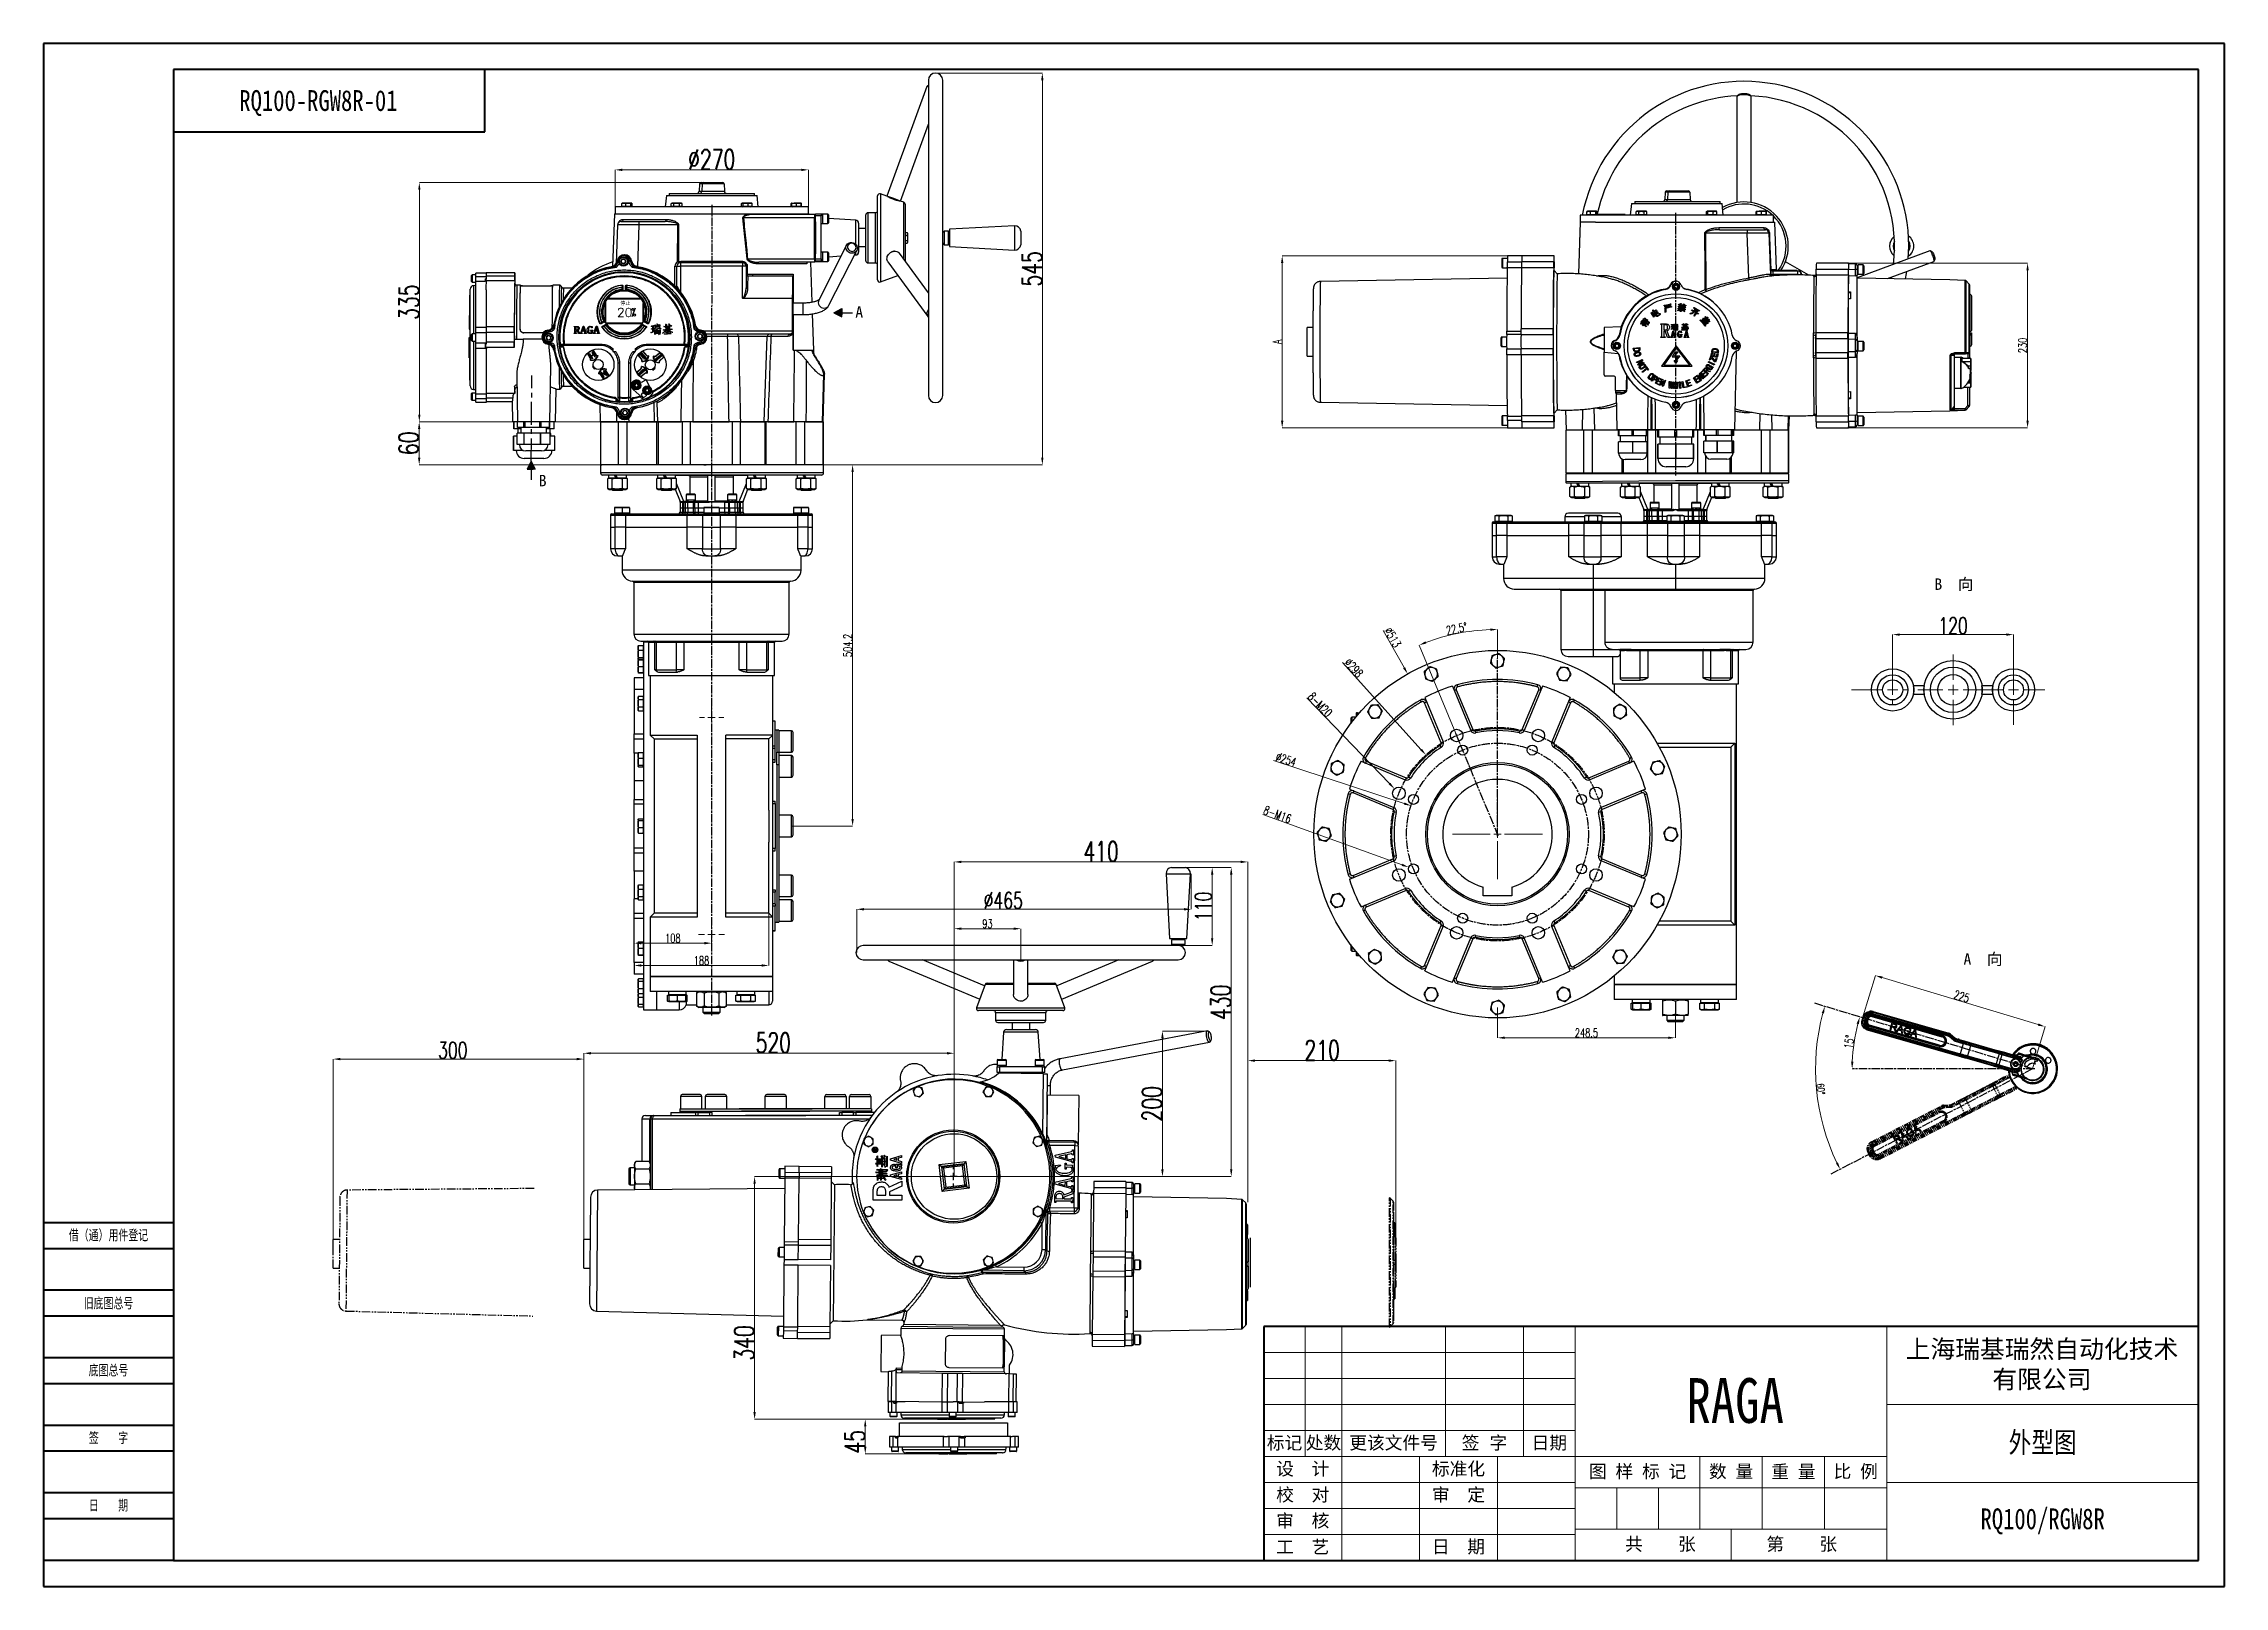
# Model space of a CAD drawing. Header units: millimetres. Extents: x 1756 to 4801, y 514 to 2668.
import ezdxf

# ---------------------------------------------------------------- set-up
doc = ezdxf.new("R2010")
doc.units = ezdxf.units.MM
for name, pattern in [('AM_ISO08W050', [18, 12, -1.5, 3, -1.5]), ('CENTER', [50.8, 31.75, -6.35, 6.35, -6.35]), ('CENTER2', [28.575, 19.05, -3.175, 3.175, -3.175]), ('DASHED', [0.75, 0.5, -0.25]), ('PHANTOM', [12.7, 6.35, -1.27, 1.27, -1.27, 1.27, -1.27]), ('双点画线', [22, 12, -2, 2, -2, 2, -2])]:
    doc.linetypes.add(name, pattern=pattern)
for name, color, linetype, lineweight in [('10', 7, 'Continuous', 0), ('AM_5', 3, 'Continuous', 25), ('AM_7', 4, 'AM_ISO08W050', 25), ('AM_BOR', 7, 'Continuous', 50), ('DIM', 4, 'Continuous', 13), ('FORMAT', 7, 'Continuous', 18), ('中心线', 1, 'CENTER2', 13), ('文字', 7, 'Continuous', 13), ('标注', 3, 'Continuous', 13), ('粗实线', 7, 'Continuous', 40), ('细实线', 3, 'Continuous', 13)]:
    doc.layers.add(name, color=color, linetype=linetype, lineweight=lineweight)
doc.layers.add('layer 1', color=7, linetype='Continuous')
doc.styles.add('01', font='txt.shx')
doc.styles.add('SLDTEXTSTYLE1', font='txt.shx', dxfattribs={"width": 0.7, "bigfont": 'gbcbig.shx'})
doc.styles.get("Standard").update_dxf_attribs({"font": 'arial.ttf'})
doc.styles.add('STYLE1', font='txt.shx', dxfattribs={"width": 0.8, "height": 3, "bigfont": 'hzdx.shx'})
doc.styles.add('标注', font='txt.shx', dxfattribs={"width": 0.7, "height": 3.5})
doc.dimstyles.new('SLDDIMSTYLE12$0', dxfattribs={"dimtxt": 12, "dimasz": 10, "dimexe": 0, "dimexo": 0.0625, "dimgap": 0.875, "dimtad": 1, "dimdec": 1, "dimlfac": 1.8, "dimrnd": 1e-09, "dimzin": 12, "dimdsep": 46, "dimtxsty": 'SLDTEXTSTYLE1', "dimcen": 0.09, "dimdle": 8.16, "dimclrd": 3, "dimclre": 3, "dimadec": 0, "dimazin": 3, "dimtfac": 1, "dimtdec": 1, "dimtofl": 0, "dimtmove": 0, "dimatfit": 3, "dimfxl": 0, "dimfrac": 2, "dimtolj": 1, "dimlwd": 5, "dimlwe": 5, "dimarcsym": 0})
doc.dimstyles.new('SLDDIMSTYLE12$2', dxfattribs={"dimtxt": 12, "dimasz": 10, "dimexe": 0, "dimexo": 0.0625, "dimgap": 0.875, "dimtad": 1, "dimdec": 1, "dimlfac": 1.8, "dimrnd": 1e-09, "dimzin": 12, "dimdsep": 46, "dimtxsty": 'SLDTEXTSTYLE1', "dimcen": 0.09, "dimdle": 8.16, "dimclrd": 3, "dimclre": 3, "dimadec": 0, "dimazin": 3, "dimtfac": 1, "dimtdec": 1, "dimtofl": 0, "dimtmove": 0, "dimatfit": 3, "dimfxl": 0, "dimfrac": 2, "dimtolj": 1, "dimlwd": 5, "dimlwe": 5, "dimarcsym": 0})
doc.dimstyles.new('SLDDIMSTYLE12$3', dxfattribs={"dimtxt": 12, "dimasz": 10, "dimexe": 0, "dimexo": 0.0625, "dimgap": 0.875, "dimtad": 1, "dimdec": 1, "dimlfac": 1.8, "dimrnd": 1e-09, "dimzin": 12, "dimdsep": 46, "dimtxsty": 'SLDTEXTSTYLE1', "dimcen": 0.09, "dimdle": 8.16, "dimclrd": 3, "dimclre": 3, "dimadec": 0, "dimazin": 3, "dimtfac": 1, "dimtdec": 1, "dimtofl": 0, "dimtmove": 0, "dimatfit": 3, "dimfxl": 0, "dimfrac": 2, "dimtolj": 1, "dimlwd": 5, "dimlwe": 5, "dimarcsym": 0})

msp = doc.modelspace()

# ---------------------------------------------------------------- texts
at = {"layer": '文字', "attachment_point": 5}
for s, insert, char_height, width, style in [('{\\fSimSun|b0|i0|c134|p2;RQ100-RGW8R-01}', (2139.442, 2584.782), 29.00391, 435.0586, 'STYLE1'), ('{\\fSimSun|b0|i0|c134|p2;\\W1;A }', (2894.659, 2293.226), 16, 240, 'STYLE1'), ('\\pt176;{\\fSimSun|b0|i0|c134|p2;\\W1;B}', (2452.576, 2057.918), 16, 240, 'STYLE1'), ('\\pt176;{\\fSimSun|b0|i0|c134|p2;\\W1;B  向}', (4423.429, 1912.486), 16, 240, 'STYLE1'), ('\\pt176;{\\fSimSun|b0|i0|c134|p2;\\W1;A  向}', (4464.018, 1389.102), 16, 240, 'STYLE1'), ('{\\fSimSun|b0|i0|c134|p2;\\W0.8;RAGA}', (4117.936, 773.236), 62.5, 395.50781, '01'), ('{\\fSimSun|b0|i0|c134|p2;\\W0.8;外型图}', (4547.304, 713.738), 29.00391, 435.05859, '01'), ('{\\fSimSun|b0|i0|c134|p2;RQ100/RGW8R}', (4547.304, 604.974), 29.00391, 435.0586, 'STYLE1')]:
    msp.add_mtext(s, dxfattribs=dict(at, insert=insert, char_height=char_height, width=width, style=style))
at = {"layer": '文字', "insert": (4546.302, 823.173), "char_height": 25.37842, "width": 522.07031, "attachment_point": 5}
msp.add_mtext('{\\fSimSun|b0|i0|c134|p2;上海瑞基瑞然自动化技术\\P有限公司}', dxfattribs=at)
at = {"layer": '标注', "attachment_point": 1, "style": '01'}
for s, insert, char_height, width in [('20', (2556.41, 2298.8), 12.5, 59.61248), ('停止', (2561.049, 2308.081), 5, 36.52107)]:
    msp.add_mtext(s, dxfattribs=dict(at, insert=insert, char_height=char_height, width=width))

# ---------------------------------------------------------------- blocks, each defined once
blk = doc.blocks.new('SW_CENTERMARKSYMBOL_0')
at = {"layer": '10', "color": 0}
for p, q in [((0, 1), (0, 6.27)), ((-1, 0), (-6.27, 0)), ((0, 0), (-0.5, 0)), ((0, 0), (0, 0.5)), ((0, 0), (0, -0.5)), ((0, 0), (0.5, 0)), ((1, 0), (6.27, 0)), ((0, -1), (0, -6.27))]:
    blk.add_line(p, q, dxfattribs=at)
blk = doc.blocks.new('SW_CENTERMARKSYMBOL_17')
at = {"layer": '10', "color": 0}
for p, q in [((-1, 0), (-1.8, 0)), ((0, 0), (-0.5, 0)), ((0, 1), (0, 1.8)), ((0, 0), (0, 0.5)), ((0, 0), (0, -0.5)), ((0, 0), (0.5, 0)), ((1, 0), (1.8, 0)), ((0, -1), (0, -1.8))]:
    blk.add_line(p, q, dxfattribs=at)
blk = doc.blocks.new('SW_CENTERMARKSYMBOL_18')
at = {"layer": '10', "color": 0}
for p, q in [((-1, 0), (-1.7, 0)), ((0, 0), (-0.5, 0)), ((0, 1), (0, 1.7)), ((0, 0), (0, 0.5)), ((0, 0), (0, -0.5)), ((0, 0), (0.5, 0)), ((1, 0), (1.7, 0)), ((0, -1), (0, -1.7))]:
    blk.add_line(p, q, dxfattribs=at)
blk = doc.blocks.new('SW_CENTERMARKSYMBOL_20')
at = {"layer": '10', "color": 0}
for p, q in [((-1, 0), (-1.7, 0)), ((0, 0), (-0.5, 0)), ((0, 1), (0, 1.7)), ((0, 0), (0, 0.5)), ((0, 0), (0, -0.5)), ((0, 0), (0.5, 0)), ((1, 0), (1.7, 0)), ((0, -1), (0, -1.7))]:
    blk.add_line(p, q, dxfattribs=at)
blk = doc.blocks.new('rA3')
at = {"layer": '粗实线'}
for p, q in [((333.38, 421.26), (333.38, 124.26)), ((753.38, 421.26), (333.38, 421.26)), ((753.38, 124.26), (753.38, 421.26)), ((748.38, 416.26), (358.38, 416.26)), ((358.38, 416.26), (358.38, 129.26)), ((418.38, 404.26), (418.38, 416.26)), ((748.38, 129.26), (748.38, 416.26)), ((358.38, 404.26), (418.38, 404.26)), ((358.38, 194.26), (333.38, 194.26)), ((358.38, 189.26), (333.38, 189.26)), ((358.38, 181.26), (333.38, 181.26)), ((358.38, 176.26), (333.38, 176.26)), ((568.38, 174.26), (568.38, 129.26)), ((748.38, 174.26), (568.38, 174.26)), ((358.38, 168.26), (333.38, 168.26)), ((358.38, 163.26), (333.38, 163.26)), ((358.38, 155.26), (333.38, 155.26)), ((358.38, 150.26), (333.38, 150.26)), ((358.38, 142.26), (333.38, 142.26)), ((358.38, 137.26), (333.38, 137.26)), ((358.38, 129.26), (333.38, 129.26)), ((358.38, 129.26), (748.38, 129.26)), ((333.38, 124.26), (753.38, 124.26))]:
    blk.add_line(p, q, dxfattribs=at)
at = {"layer": '细实线'}
for p, q in [((576.38, 174.26), (576.38, 149.26)), ((583.38, 174.26), (583.38, 149.26)), ((603.38, 174.26), (603.38, 149.26)), ((618.38, 174.26), (618.38, 149.26)), ((628.38, 174.26), (628.38, 129.26)), ((688.38, 174.26), (688.38, 129.26)), ((568.38, 169.26), (628.38, 169.26)), ((628.38, 169.26), (628.38, 129.26)), ((568.38, 164.26), (628.38, 164.26)), ((568.38, 159.26), (628.38, 159.26)), ((688.38, 159.26), (748.38, 159.26)), ((568.38, 154.26), (628.38, 154.26)), ((568.38, 149.26), (688.38, 149.26)), ((583.38, 149.26), (583.38, 129.26)), ((598.38, 149.26), (598.38, 129.26)), ((613.38, 129.26), (613.38, 149.26)), ((652.38, 149.22), (652.38, 135.22)), ((664.38, 149.26), (664.38, 135.26)), ((676.38, 149.26), (676.38, 135.26)), ((568.38, 144.26), (628.38, 144.26)), ((688.38, 143.26), (628.38, 143.26)), ((636.38, 143.26), (636.38, 135.26)), ((644.38, 143.26), (644.38, 135.26)), ((688.38, 144.26), (748.38, 144.26)), ((568.25, 139.26), (628.38, 139.26)), ((628.38, 135.26), (688.38, 135.26)), ((658.38, 135.26), (658.38, 129.26)), ((568.38, 134.26), (628.38, 134.26))]:
    blk.add_line(p, q, dxfattribs=at)
at = {"layer": '文字', "char_height": 2, "width": 25, "attachment_point": 5, "style": '标注'}
for s, insert in [('{\\fSimSun|b0|i0|c134|p54;借（通）用件登记}', (345.88, 191.76)), ('{\\fSimSun|b0|i0|c134|p54;旧底图总号}', (345.88, 178.67)), ('{\\fSimSun|b0|i0|c134|p54;底图总号}', (345.88, 165.76)), ('{\\fSimSun|b0|i0|c134|p54;签}   {\\fSimSun|b0|i0|c134|p54;字}', (345.88, 152.76)), ('{\\fSimSun|b0|i0|c134|p54;日}   {\\fSimSun|b0|i0|c134|p54;期}', (345.88, 139.76))]:
    blk.add_mtext(s, dxfattribs=dict(at, insert=insert))
at = {"layer": '文字', "char_height": 2.5, "width": 72, "attachment_point": 5}
for s, insert in [('{\\fSimSun|b0|i0|c134|p2;标记}', (572.38, 151.76)), ('{\\fSimSun|b0|i0|c134|p2;处数}', (579.88, 151.76)), ('{\\fSimSun|b0|i0|c134|p2;更该文件号}', (593.38, 151.76)), ('{\\fSimSun|b0|i0|c134|p54;签}  {\\fSimSun|b0|i0|c134|p54;字}', (610.88, 151.76)), ('{\\fSimSun|b0|i0|c134|p54;日期}', (623.38, 151.76)), ('{\\fSimSun|b0|i0|c134|p2;设  计}', (575.88, 146.76)), ('{\\fSimSun|b0|i0|c134|p2;标准化}', (605.88, 146.76)), ('{\\fSimSun|b0|i0|c134|p2;图 样 标 记}', (640.38, 146.26)), ('{\\fSimSun|b0|i0|c134|p2;数 量}', (658.38, 146.26)), ('{\\fSimSun|b0|i0|c134|p2;重 量}', (670.38, 146.26)), ('{\\fSimSun|b0|i0|c134|p2;比 例}', (682.38, 146.26)), ('{\\fSimSun|b0|i0|c134|p2;校  对}', (575.88, 141.76)), ('{\\fSimSun|b0|i0|c134|p2;审  定}', (605.88, 141.76)), ('{\\fSimSun|b0|i0|c134|p2;审  核}', (575.88, 136.76)), ('{\\fSimSun|b0|i0|c134|p2;工  艺}', (575.88, 131.76)), ('{\\fSimSun|b0|i0|c134|p2;日  期}', (605.88, 131.76)), ('{\\fSimSun|b0|i0|c134|p2;共    张        第    张}', (658.38, 132.26))]:
    blk.add_mtext(s, dxfattribs=dict(at, insert=insert))
blk = doc.blocks.new('SW_CENTERMARKSYMBOL_14')
at = {"layer": 'FORMAT', "color": 0}
for p, q in [((0, 2), (0, 7)), ((-2, 0), (-7, 0)), ((0, 0), (-1, 0)), ((0, 0), (0, 1)), ((0, 0), (0, -1)), ((0, 0), (1, 0)), ((2, 0), (7, 0)), ((0, -2), (0, -7))]:
    blk.add_line(p, q, dxfattribs=at)
blk = doc.blocks.new('SW_CENTERMARKSYMBOL_15')
at = {"layer": 'FORMAT', "color": 0}
for p, q in [((0, 2), (0, 5)), ((-2, 0), (-6.49, 0)), ((0, 0), (-1, 0)), ((0, 0), (0, 1)), ((0, 0), (0, -1)), ((0, 0), (1, 0)), ((2, 0), (6.2, 0)), ((0, -2), (0, -6.94))]:
    blk.add_line(p, q, dxfattribs=at)
blk = doc.blocks.new('SW_CENTERMARKSYMBOL_16')
at = {"layer": 'FORMAT', "color": 0}
for p, q in [((-2, 0), (-8.18, 0)), ((0, 0), (-1, 0)), ((0, 2), (0, 3)), ((0, 0), (0, 1)), ((0, 0), (0, -1)), ((0, 0), (1, 0)), ((2, 0), (3, 0)), ((0, -2), (0, -3))]:
    blk.add_line(p, q, dxfattribs=at)
blk = doc.blocks.new('*D74')
at = {"layer": 'Defpoints', "color": 0, "transparency": 16777216}
for p in [(4506.6, 1842.9), (4337.8, 1765.8), (4506.6, 1765.8)]:
    blk.add_point(p, dxfattribs=at)
at = {"layer": '标注', "color": 3, "lineweight": 5, "transparency": 16777216}
blk.add_line((4337.8, 1765.8), (4337.8, 1842.9), dxfattribs=at)
at = {"layer": '标注', "color": 3, "linetype": 'Continuous', "lineweight": 5, "transparency": 16777216}
for p, q in [((4347.8, 1842.9), (4496.6, 1842.9)), ((4506.6, 1765.8), (4506.6, 1842.9))]:
    blk.add_line(p, q, dxfattribs=at)
at = {"layer": '标注', "color": 3, "transparency": 16777216}
for points in [[(4347.8, 1844.6), (4347.8, 1841.3), (4337.8, 1842.9)], [(4496.6, 1844.6), (4496.6, 1841.3), (4506.6, 1842.9)]]:
    blk.add_solid(points, dxfattribs=at)
at = {"layer": '标注', "color": 0, "transparency": 16777216, "insert": (4422.2, 1855.3), "char_height": 10, "attachment_point": 5, "style": 'SLDTEXTSTYLE1'}
blk.add_mtext('\\A1;{\\H2.28571x;120}', dxfattribs=at)
blk = doc.blocks.new('*D57')
at = {"layer": 'Defpoints', "color": 0, "transparency": 16777216}
for p in [(4229, 1328.2), (4230.4, 1247.1), (4533.2, 1236.6), (4533.2, 1236.6), (4251.6, 1089.8)]:
    blk.add_point(p, dxfattribs=at)
at = {"layer": '标注', "color": 3, "linetype": 'Continuous', "lineweight": 5, "transparency": 16777216}
blk.add_arc((4533.2, 1236.6), 303, 165.1292, 205.6373, dxfattribs=at)
at = {"layer": '标注', "color": 3, "transparency": 16777216}
for points in [[(4238.8, 1314.8), (4242, 1313.9), (4243.1, 1324)], [(4261.5, 1106.2), (4258.6, 1104.7), (4264.5, 1096.5)]]:
    blk.add_solid(points, dxfattribs=at)
at = {"layer": '标注', "color": 0, "transparency": 16777216, "insert": (4237.4, 1208.7), "char_height": 10, "attachment_point": 5, "rotation": 275.3833, "style": 'SLDTEXTSTYLE1'}
blk.add_mtext('\\A1;60%%D', dxfattribs=at)
blk = doc.blocks.new('*D58')
at = {"layer": 'AM_5', "color": 3, "lineweight": 5, "transparency": 16777216}
blk.add_line((2844.4, 2079.9), (2885.4, 2079.9), dxfattribs=at)
at = {"layer": 'AM_5', "color": 3, "linetype": 'Continuous', "lineweight": 5, "transparency": 16777216}
for p, q in [((2885.4, 2069.9), (2885.4, 1585.7)), ((2800, 1575.7), (2885.4, 1575.7))]:
    blk.add_line(p, q, dxfattribs=at)
at = {"layer": 'AM_5', "color": 3, "transparency": 16777216}
for points in [[(2883.8, 2069.9), (2887.1, 2069.9), (2885.4, 2079.9)], [(2883.8, 1585.7), (2887.1, 1585.7), (2885.4, 1575.7)]]:
    blk.add_solid(points, dxfattribs=at)
at = {"layer": 'Defpoints', "color": 0, "transparency": 16777216}
for p in [(2844.3, 2079.9), (2799.9, 1575.7), (2885.4, 1575.7)]:
    blk.add_point(p, dxfattribs=at)
at = {"layer": 'AM_5', "color": 0, "transparency": 16777216, "insert": (2878.5, 1827.8), "char_height": 12, "attachment_point": 5, "rotation": 90, "style": 'SLDTEXTSTYLE1'}
blk.add_mtext('\\A1;504.2', dxfattribs=at)
blk = doc.blocks.new('*D59')
at = {"layer": 'AM_5', "color": 3, "lineweight": 5, "transparency": 16777216}
blk.add_line((2580.4, 1369.1), (2580.4, 1412.2), dxfattribs=at)
at = {"layer": 'AM_5', "color": 3, "linetype": 'Continuous', "lineweight": 5, "transparency": 16777216}
for p, q in [((2590.4, 1412.2), (2678.4, 1412.2)), ((2688.4, 1424.1), (2688.4, 1412.2))]:
    blk.add_line(p, q, dxfattribs=at)
at = {"layer": 'AM_5', "color": 3, "transparency": 16777216}
for points in [[(2590.4, 1413.9), (2590.4, 1410.5), (2580.4, 1412.2)], [(2678.4, 1413.9), (2678.4, 1410.5), (2688.4, 1412.2)]]:
    blk.add_solid(points, dxfattribs=at)
at = {"layer": 'Defpoints', "color": 0, "transparency": 16777216}
for p in [(2688.4, 1424.2), (2688.4, 1412.2), (2580.4, 1369.1)]:
    blk.add_point(p, dxfattribs=at)
at = {"layer": 'AM_5', "color": 0, "transparency": 16777216, "insert": (2634.4, 1419.1), "char_height": 12, "attachment_point": 5, "style": 'SLDTEXTSTYLE1'}
blk.add_mtext('\\A1;108', dxfattribs=at)
blk = doc.blocks.new('*D60')
at = {"layer": 'AM_5', "color": 3, "linetype": 'Continuous', "lineweight": 5, "transparency": 16777216}
for p, q in [((2768.4, 1454.1), (2768.4, 1381.1)), ((2590.4, 1381.1), (2758.4, 1381.1))]:
    blk.add_line(p, q, dxfattribs=at)
at = {"layer": 'AM_5', "color": 3, "lineweight": 5, "transparency": 16777216}
blk.add_line((2580.4, 1369.1), (2580.4, 1381.1), dxfattribs=at)
at = {"layer": 'AM_5', "color": 3, "transparency": 16777216}
for points in [[(2590.4, 1382.7), (2590.4, 1379.4), (2580.4, 1381.1)], [(2758.4, 1382.7), (2758.4, 1379.4), (2768.4, 1381.1)]]:
    blk.add_solid(points, dxfattribs=at)
at = {"layer": 'Defpoints', "color": 0, "transparency": 16777216}
for p in [(2768.4, 1454.2), (2768.4, 1381.1), (2580.4, 1369.1)]:
    blk.add_point(p, dxfattribs=at)
at = {"layer": 'AM_5', "color": 0, "transparency": 16777216, "insert": (2674.4, 1387.9), "char_height": 12, "attachment_point": 5, "style": 'SLDTEXTSTYLE1'}
blk.add_mtext('\\A1;188', dxfattribs=at)
blk = doc.blocks.new('*D61')
at = {"layer": 'AM_5', "color": 3, "lineweight": 5, "transparency": 16777216}
blk.add_line((3786, 1322.3), (3786, 1280.1), dxfattribs=at)
at = {"layer": 'AM_5', "color": 3, "linetype": 'Continuous', "lineweight": 5, "transparency": 16777216}
for p, q in [((4034.5, 1311), (4034.5, 1280.1)), ((3796, 1280.1), (4024.5, 1280.1))]:
    blk.add_line(p, q, dxfattribs=at)
at = {"layer": 'AM_5', "color": 3, "transparency": 16777216}
for points in [[(3796, 1281.8), (3796, 1278.5), (3786, 1280.1)], [(4024.5, 1281.8), (4024.5, 1278.5), (4034.5, 1280.1)]]:
    blk.add_solid(points, dxfattribs=at)
at = {"layer": 'Defpoints', "color": 0, "transparency": 16777216}
for p in [(3786, 1322.4), (4034.5, 1311.1), (4034.5, 1280.1)]:
    blk.add_point(p, dxfattribs=at)
at = {"layer": 'AM_5', "color": 0, "transparency": 16777216, "insert": (3910.2, 1287), "char_height": 12, "attachment_point": 5, "style": 'SLDTEXTSTYLE1'}
blk.add_mtext('\\A1;248.5', dxfattribs=at)
blk = doc.blocks.new('*D62')
at = {"layer": 'AM_5', "color": 3, "linetype": 'Continuous', "lineweight": 5, "transparency": 16777216}
blk.add_line((3626.5, 1848.6), (3655.6, 1796.8), dxfattribs=at)
at = {"layer": 'AM_5', "color": 3, "lineweight": 5, "transparency": 16777216}
for p, q in [((3785.9, 1564.4), (3786.1, 1564.4)), ((3786, 1564.3), (3786, 1564.4))]:
    blk.add_line(p, q, dxfattribs=at)
at = {"layer": 'AM_5', "color": 3, "transparency": 16777216}
blk.add_solid([(3657, 1797.6), (3654.1, 1796), (3660.5, 1788.1)], dxfattribs=at)
at = {"layer": 'Defpoints', "color": 0, "transparency": 16777216}
for p in [(3660.5, 1788.1), (3911.5, 1340.7)]:
    blk.add_point(p, dxfattribs=at)
at = {"layer": 'AM_5', "color": 0, "transparency": 16777216, "insert": (3639.8, 1839), "char_height": 12, "attachment_point": 5, "rotation": 299.2944, "style": 'SLDTEXTSTYLE1'}
blk.add_mtext('\\A1;∅513', dxfattribs=at)
blk = doc.blocks.new('*D63')
at = {"layer": 'AM_5', "color": 3, "linetype": 'Continuous', "lineweight": 5, "transparency": 16777216}
blk.add_line((3569.4, 1804.1), (3679.4, 1682.3), dxfattribs=at)
at = {"layer": 'AM_5', "color": 3, "lineweight": 5, "transparency": 16777216}
for p, q in [((3785.9, 1564.4), (3786.1, 1564.4)), ((3786, 1564.3), (3786, 1564.4))]:
    blk.add_line(p, q, dxfattribs=at)
at = {"layer": 'AM_5', "color": 3, "transparency": 16777216}
blk.add_solid([(3680.6, 1683.5), (3678.2, 1681.2), (3686.1, 1674.9)], dxfattribs=at)
at = {"layer": 'Defpoints', "color": 0, "transparency": 16777216}
for p in [(3686.1, 1674.9), (3885.9, 1453.8)]:
    blk.add_point(p, dxfattribs=at)
at = {"layer": 'AM_5', "color": 0, "transparency": 16777216, "insert": (3585.4, 1796.6), "char_height": 12, "attachment_point": 5, "rotation": 312.0952, "style": 'SLDTEXTSTYLE1'}
blk.add_mtext('\\A1;∅298', dxfattribs=at)
blk = doc.blocks.new('*D64')
at = {"layer": 'AM_5', "color": 3, "linetype": 'Continuous', "lineweight": 5, "transparency": 16777216}
blk.add_line((3519.7, 1754.6), (3635.3, 1634.9), dxfattribs=at)
at = {"layer": 'AM_5', "color": 3, "lineweight": 5, "transparency": 16777216}
for p, q in [((3648.2, 1621.4), (3648.4, 1621.4)), ((3648.3, 1621.3), (3648.3, 1621.5))]:
    blk.add_line(p, q, dxfattribs=at)
at = {"layer": 'AM_5', "color": 3, "transparency": 16777216}
blk.add_solid([(3636.5, 1636), (3634.1, 1633.7), (3642.2, 1627.7)], dxfattribs=at)
at = {"layer": 'Defpoints', "color": 0, "transparency": 16777216}
for p in [(3642.2, 1627.7), (3654.4, 1615.1)]:
    blk.add_point(p, dxfattribs=at)
at = {"layer": 'AM_5', "color": 0, "transparency": 16777216, "insert": (3538.3, 1745.1), "char_height": 12, "attachment_point": 5, "rotation": 314.0046, "style": 'SLDTEXTSTYLE1'}
blk.add_mtext('\\A1;8-M20', dxfattribs=at)
blk = doc.blocks.new('*D65')
at = {"layer": 'AM_5', "color": 3, "linetype": 'Continuous', "lineweight": 5, "transparency": 16777216}
blk.add_line((3473.2, 1667.1), (3655.8, 1607.1), dxfattribs=at)
at = {"layer": 'AM_5', "color": 3, "lineweight": 5, "transparency": 16777216}
for p, q in [((3785.9, 1564.4), (3786.1, 1564.4)), ((3786, 1564.3), (3786, 1564.4))]:
    blk.add_line(p, q, dxfattribs=at)
at = {"layer": 'AM_5', "color": 3, "transparency": 16777216}
blk.add_solid([(3656.3, 1608.7), (3655.3, 1605.5), (3665.3, 1604)], dxfattribs=at)
at = {"layer": 'Defpoints', "color": 0, "transparency": 16777216}
for p in [(3665.3, 1604), (3906.6, 1524.7)]:
    blk.add_point(p, dxfattribs=at)
at = {"layer": 'AM_5', "color": 0, "transparency": 16777216, "insert": (3490.8, 1668.5), "char_height": 12, "attachment_point": 5, "rotation": 341.8171, "style": 'SLDTEXTSTYLE1'}
blk.add_mtext('\\A1;∅254', dxfattribs=at)
blk = doc.blocks.new('*D66')
at = {"layer": 'AM_5', "color": 3, "linetype": 'Continuous', "lineweight": 5, "transparency": 16777216}
blk.add_line((3458.4, 1592), (3652.7, 1521.5), dxfattribs=at)
at = {"layer": 'AM_5', "color": 3, "lineweight": 5, "transparency": 16777216}
for p, q in [((3668.6, 1515.8), (3668.7, 1515.8)), ((3668.6, 1515.7), (3668.6, 1515.8))]:
    blk.add_line(p, q, dxfattribs=at)
at = {"layer": 'AM_5', "color": 3, "transparency": 16777216}
blk.add_solid([(3653.2, 1523.1), (3652.1, 1520), (3662.1, 1518.1)], dxfattribs=at)
at = {"layer": 'Defpoints', "color": 0, "transparency": 16777216}
for p in [(3662.1, 1518.1), (3675.2, 1513.4)]:
    blk.add_point(p, dxfattribs=at)
at = {"layer": 'AM_5', "color": 0, "transparency": 16777216, "insert": (3478.7, 1591.9), "char_height": 12, "attachment_point": 5, "rotation": 340.0749, "style": 'SLDTEXTSTYLE1'}
blk.add_mtext('\\A1;8-M16', dxfattribs=at)
blk = doc.blocks.new('*D67')
at = {"layer": 'AM_5', "color": 3, "linetype": 'Continuous', "lineweight": 5, "transparency": 16777216}
blk.add_line((3727.8, 1704.8), (3676.7, 1828.3), dxfattribs=at)
at = {"layer": 'AM_5', "color": 3, "lineweight": 5, "transparency": 16777216}
blk.add_line((3786, 1809.4), (3786, 1850), dxfattribs=at)
at = {"layer": 'AM_5', "color": 3, "linetype": 'Continuous', "lineweight": 5, "transparency": 16777216}
blk.add_arc((3786, 1564.4), 285.7, 92.0057, 110.4943, dxfattribs=at)
at = {"layer": 'AM_5', "color": 3, "transparency": 16777216}
for points in [[(3686.6, 1830.4), (3685.3, 1833.5), (3676.7, 1828.3)], [(3776, 1851.5), (3776, 1848.2), (3786, 1850)]]:
    blk.add_solid(points, dxfattribs=at)
at = {"layer": 'Defpoints', "color": 0, "transparency": 16777216}
for p in [(3748.7, 1847.6), (3786, 1809.4), (3727.8, 1704.8), (3786, 1561.4), (3787.1, 1561.6)]:
    blk.add_point(p, dxfattribs=at)
at = {"layer": 'AM_5', "color": 0, "transparency": 16777216, "insert": (3728.9, 1851.3), "char_height": 12, "attachment_point": 5, "rotation": 11.25, "style": 'SLDTEXTSTYLE1'}
blk.add_mtext('\\A1;22.5%%D', dxfattribs=at)
blk = doc.blocks.new('*D68')
at = {"layer": 'AM_5', "color": 3, "lineweight": 5, "transparency": 16777216}
blk.add_line((4282.7, 1236.6), (4281.2, 1236.6), dxfattribs=at)
at = {"layer": 'AM_5', "color": 3, "linetype": 'Continuous', "lineweight": 5, "transparency": 16777216}
blk.add_arc((4533.1, 1236.6), 251.9, 165.5129, 177.7254, dxfattribs=at)
at = {"layer": 'AM_5', "color": 3, "transparency": 16777216}
for points in [[(4287.6, 1300.1), (4290.8, 1299.2), (4291.9, 1309.3)], [(4283.1, 1246.6), (4279.8, 1246.6), (4281.2, 1236.6)]]:
    blk.add_solid(points, dxfattribs=at)
at = {"layer": 'Defpoints', "color": 0, "transparency": 16777216}
for p in [(4229, 1328.2), (4286, 1285.4), (4282.7, 1236.6), (4533.2, 1236.6), (4536.4, 1236.6)]:
    blk.add_point(p, dxfattribs=at)
at = {"layer": 'AM_5', "color": 0, "transparency": 16777216, "insert": (4277.1, 1274.3), "char_height": 12, "attachment_point": 5, "rotation": 81.6192, "style": 'SLDTEXTSTYLE1'}
blk.add_mtext('\\A1;15%%D', dxfattribs=at)
blk = doc.blocks.new('*D44')
at = {"layer": 'AM_5', "color": 3, "linetype": 'Continuous', "lineweight": 5, "transparency": 16777216}
for p, q in [((4296.3, 1309.2), (4313.7, 1367)), ((4541.2, 1298.5), (4323.3, 1364.2))]:
    blk.add_line(p, q, dxfattribs=at)
at = {"layer": 'AM_5', "color": 3, "lineweight": 5, "transparency": 16777216}
blk.add_line((4533, 1236.7), (4550.7, 1295.7), dxfattribs=at)
at = {"layer": 'AM_5', "color": 3, "transparency": 16777216}
for points in [[(4323.8, 1365.8), (4322.8, 1362.6), (4313.7, 1367)], [(4541.6, 1300.1), (4540.7, 1296.9), (4550.7, 1295.7)]]:
    blk.add_solid(points, dxfattribs=at)
at = {"layer": 'Defpoints', "color": 0, "transparency": 16777216}
for p in [(4313.7, 1367), (4296.3, 1309.1), (4533, 1236.6)]:
    blk.add_point(p, dxfattribs=at)
at = {"layer": 'AM_5', "color": 0, "transparency": 16777216, "insert": (4434.2, 1337.9), "char_height": 12, "attachment_point": 5, "rotation": 343.2384, "style": 'SLDTEXTSTYLE1'}
blk.add_mtext('\\A1;225', dxfattribs=at)
blk = doc.blocks.new('*D45')
at = {"layer": 'AM_5', "color": 3, "lineweight": 5, "transparency": 16777216}
blk.add_line((2999.1, 2626.8), (3150.4, 2626.8), dxfattribs=at)
at = {"layer": 'AM_5', "color": 3, "linetype": 'Continuous', "lineweight": 5, "transparency": 16777216}
for p, q in [((3150.4, 2616.8), (3150.4, 2089.9)), ((2844.4, 2079.9), (3150.4, 2079.9))]:
    blk.add_line(p, q, dxfattribs=at)
at = {"layer": 'AM_5', "color": 3, "transparency": 16777216}
for points in [[(3148.7, 2616.8), (3152, 2616.8), (3150.4, 2626.8)], [(3148.7, 2089.9), (3152, 2089.9), (3150.4, 2079.9)]]:
    blk.add_solid(points, dxfattribs=at)
at = {"layer": 'Defpoints', "color": 0, "transparency": 16777216}
for p in [(2999, 2626.8), (2844.3, 2079.9), (3150.4, 2079.9)]:
    blk.add_point(p, dxfattribs=at)
at = {"layer": 'AM_5', "color": 0, "transparency": 16777216, "insert": (3135.8, 2353.5), "char_height": 12, "attachment_point": 5, "rotation": 90, "style": 'SLDTEXTSTYLE1'}
blk.add_mtext('\\A1;{\\H2.28571x;545}', dxfattribs=at)
blk = doc.blocks.new('*D46')
at = {"layer": 'AM_5', "color": 3, "lineweight": 5, "transparency": 16777216}
blk.add_line((2553.7, 2430.2), (2553.7, 2491.7), dxfattribs=at)
at = {"layer": 'AM_5', "color": 3, "linetype": 'Continuous', "lineweight": 5, "transparency": 16777216}
for p, q in [((2563.7, 2491.7), (2813.7, 2491.7)), ((2823.7, 2430.2), (2823.7, 2491.7))]:
    blk.add_line(p, q, dxfattribs=at)
at = {"layer": 'AM_5', "color": 3, "transparency": 16777216}
for points in [[(2563.7, 2493.3), (2563.7, 2490), (2553.7, 2491.7)], [(2813.7, 2493.3), (2813.7, 2490), (2823.7, 2491.7)]]:
    blk.add_solid(points, dxfattribs=at)
at = {"layer": 'Defpoints', "color": 0, "transparency": 16777216}
for p in [(2823.7, 2491.7), (2553.7, 2430.1), (2823.7, 2430.1)]:
    blk.add_point(p, dxfattribs=at)
at = {"layer": 'AM_5', "color": 0, "transparency": 16777216, "insert": (2688.7, 2506.3), "char_height": 12, "attachment_point": 5, "style": 'SLDTEXTSTYLE1'}
blk.add_mtext('\\A1;{\\H2.28571x;%%C270}', dxfattribs=at)
blk = doc.blocks.new('*D47')
at = {"layer": 'AM_5', "color": 3, "lineweight": 5, "transparency": 16777216}
blk.add_line((2674.8, 2473.9), (2280.4, 2473.9), dxfattribs=at)
at = {"layer": 'AM_5', "color": 3, "linetype": 'Continuous', "lineweight": 5, "transparency": 16777216}
for p, q in [((2280.4, 2463.9), (2280.4, 2150.1)), ((2686.4, 2140.1), (2280.4, 2140.1))]:
    blk.add_line(p, q, dxfattribs=at)
at = {"layer": 'AM_5', "color": 3, "transparency": 16777216}
for points in [[(2278.7, 2463.9), (2282, 2463.9), (2280.4, 2473.9)], [(2278.7, 2150.1), (2282, 2150.1), (2280.4, 2140.1)]]:
    blk.add_solid(points, dxfattribs=at)
at = {"layer": 'Defpoints', "color": 0, "transparency": 16777216}
for p in [(2674.8, 2473.9), (2280.4, 2140.1), (2686.5, 2140.1)]:
    blk.add_point(p, dxfattribs=at)
at = {"layer": 'AM_5', "color": 0, "transparency": 16777216, "insert": (2265.8, 2307), "char_height": 12, "attachment_point": 5, "rotation": 90, "style": 'SLDTEXTSTYLE1'}
blk.add_mtext('\\A1;{\\H2.28571x;335}', dxfattribs=at)
blk = doc.blocks.new('*D48')
at = {"layer": 'AM_5', "color": 3, "lineweight": 5, "transparency": 16777216}
blk.add_line((2533.3, 2139.9), (2280.2, 2139.9), dxfattribs=at)
at = {"layer": 'AM_5', "color": 3, "linetype": 'Continuous', "lineweight": 5, "transparency": 16777216}
for p, q in [((2280.2, 2129.9), (2280.2, 2089.9)), ((2533.3, 2079.9), (2280.2, 2079.9))]:
    blk.add_line(p, q, dxfattribs=at)
at = {"layer": 'AM_5', "color": 3, "transparency": 16777216}
for points in [[(2278.5, 2129.9), (2281.8, 2129.9), (2280.2, 2139.9)], [(2278.5, 2089.9), (2281.8, 2089.9), (2280.2, 2079.9)]]:
    blk.add_solid(points, dxfattribs=at)
at = {"layer": 'Defpoints', "color": 0, "transparency": 16777216}
for p in [(2533.4, 2139.9), (2280.2, 2079.9), (2533.4, 2079.9)]:
    blk.add_point(p, dxfattribs=at)
at = {"layer": 'AM_5', "color": 0, "transparency": 16777216, "insert": (2265.6, 2109.9), "char_height": 12, "attachment_point": 5, "rotation": 90, "style": 'SLDTEXTSTYLE1'}
blk.add_mtext('\\A1;{\\H2.28571x;60}', dxfattribs=at)
blk = doc.blocks.new('*D69')
at = {"layer": 'AM_5', "color": 3, "lineweight": 5, "transparency": 16777216}
blk.add_line((3799.8, 2371.6), (3485.3, 2371.6), dxfattribs=at)
at = {"layer": 'AM_5', "color": 3, "linetype": 'Continuous', "lineweight": 5, "transparency": 16777216}
for p, q in [((3485.3, 2361.6), (3485.3, 2141.6)), ((3799.8, 2131.6), (3485.3, 2131.6))]:
    blk.add_line(p, q, dxfattribs=at)
at = {"layer": 'AM_5', "color": 3, "transparency": 16777216}
for points in [[(3483.7, 2361.6), (3487, 2361.6), (3485.3, 2371.6)], [(3483.7, 2141.6), (3487, 2141.6), (3485.3, 2131.6)]]:
    blk.add_solid(points, dxfattribs=at)
at = {"layer": 'Defpoints', "color": 0, "transparency": 16777216}
for p in [(3799.9, 2371.6), (3485.3, 2131.6), (3799.9, 2131.6)]:
    blk.add_point(p, dxfattribs=at)
at = {"layer": 'AM_5', "color": 0, "transparency": 16777216, "insert": (3478.4, 2251.6), "char_height": 12, "attachment_point": 5, "rotation": 90, "style": 'SLDTEXTSTYLE1'}
blk.add_mtext('\\A1;A', dxfattribs=at)
blk = doc.blocks.new('*D70')
at = {"layer": 'AM_5', "color": 3, "lineweight": 5, "transparency": 16777216}
blk.add_line((4276.3, 2361.6), (4526.3, 2361.6), dxfattribs=at)
at = {"layer": 'AM_5', "color": 3, "linetype": 'Continuous', "lineweight": 5, "transparency": 16777216}
for p, q in [((4526.3, 2351.6), (4526.3, 2141.6)), ((4276.3, 2131.6), (4526.3, 2131.6))]:
    blk.add_line(p, q, dxfattribs=at)
at = {"layer": 'AM_5', "color": 3, "transparency": 16777216}
for points in [[(4524.6, 2351.6), (4527.9, 2351.6), (4526.3, 2361.6)], [(4524.6, 2141.6), (4527.9, 2141.6), (4526.3, 2131.6)]]:
    blk.add_solid(points, dxfattribs=at)
at = {"layer": 'Defpoints', "color": 0, "transparency": 16777216}
for p in [(4276.3, 2361.6), (4276.3, 2131.6), (4526.3, 2131.6)]:
    blk.add_point(p, dxfattribs=at)
at = {"layer": 'AM_5', "color": 0, "transparency": 16777216, "insert": (4519.4, 2246.6), "char_height": 12, "attachment_point": 5, "rotation": 90, "style": 'SLDTEXTSTYLE1'}
blk.add_mtext('\\A1;230', dxfattribs=at)
blk = doc.blocks.new('*D49')
at = {"layer": 'Defpoints', "color": 0, "transparency": 16777216}
for p in [(3358.3, 1509.1), (3358.3, 1459.5), (2891.3, 1399)]:
    blk.add_point(p, dxfattribs=at)
at = {"layer": '标注', "color": 3, "linetype": 'Continuous', "lineweight": 5, "transparency": 16777216}
for p, q in [((3358.3, 1509), (3358.3, 1459.5)), ((2901.3, 1459.5), (3348.3, 1459.5))]:
    blk.add_line(p, q, dxfattribs=at)
at = {"layer": '标注', "color": 3, "lineweight": 5, "transparency": 16777216}
blk.add_line((2891.3, 1399.1), (2891.3, 1459.5), dxfattribs=at)
at = {"layer": '标注', "color": 3, "transparency": 16777216}
for points in [[(2901.3, 1461.2), (2901.3, 1457.8), (2891.3, 1459.5)], [(3348.3, 1461.2), (3348.3, 1457.8), (3358.3, 1459.5)]]:
    blk.add_solid(points, dxfattribs=at)
at = {"layer": '标注', "color": 0, "transparency": 16777216, "insert": (3095.8, 1471.8), "char_height": 10, "attachment_point": 5, "style": 'SLDTEXTSTYLE1'}
blk.add_mtext('\\A1;{\\H2.28571x;%%C465}', dxfattribs=at)
blk = doc.blocks.new('*D50')
at = {"layer": 'AM_5', "color": 3, "lineweight": 5, "transparency": 16777216}
blk.add_line((2510.1, 998.6), (2510.1, 1258.5), dxfattribs=at)
at = {"layer": 'AM_5', "color": 3, "linetype": 'Continuous', "lineweight": 5, "transparency": 16777216}
for p, q in [((2520.1, 1258.5), (3017.2, 1258.5)), ((3027.2, 1086.6), (3027.2, 1258.5))]:
    blk.add_line(p, q, dxfattribs=at)
at = {"layer": 'AM_5', "color": 3, "transparency": 16777216}
for points in [[(2520.1, 1260.2), (2520.1, 1256.8), (2510.1, 1258.5)], [(3017.2, 1260.2), (3017.2, 1256.8), (3027.2, 1258.5)]]:
    blk.add_solid(points, dxfattribs=at)
at = {"layer": 'Defpoints', "color": 0, "transparency": 16777216}
for p in [(3027.2, 1258.5), (3027.2, 1086.5), (2510.1, 998.5)]:
    blk.add_point(p, dxfattribs=at)
at = {"layer": 'AM_5', "color": 0, "transparency": 16777216, "insert": (2774.7, 1273.1), "char_height": 12, "width": 2.333, "attachment_point": 5, "style": 'SLDTEXTSTYLE1'}
blk.add_mtext('\\A1;{\\H2.28571x;520}', dxfattribs=at)
blk = doc.blocks.new('*D51')
at = {"layer": 'AM_5', "color": 3, "lineweight": 5, "transparency": 16777216}
blk.add_line((3027.2, 1086.6), (3027.2, 1525.6), dxfattribs=at)
at = {"layer": 'AM_5', "color": 3, "linetype": 'Continuous', "lineweight": 5, "transparency": 16777216}
for p, q in [((3037.2, 1525.6), (3427.5, 1525.6)), ((3437.5, 1050.8), (3437.5, 1525.6))]:
    blk.add_line(p, q, dxfattribs=at)
at = {"layer": 'AM_5', "color": 3, "transparency": 16777216}
for points in [[(3037.2, 1527.3), (3037.2, 1524), (3027.2, 1525.6)], [(3427.5, 1527.3), (3427.5, 1524), (3437.5, 1525.6)]]:
    blk.add_solid(points, dxfattribs=at)
at = {"layer": 'Defpoints', "color": 0, "transparency": 16777216}
for p in [(3437.5, 1525.6), (3027.2, 1086.5), (3437.5, 1050.8)]:
    blk.add_point(p, dxfattribs=at)
at = {"layer": 'AM_5', "color": 0, "transparency": 16777216, "insert": (3232.4, 1540.2), "char_height": 12, "attachment_point": 5, "style": 'SLDTEXTSTYLE1'}
blk.add_mtext('\\A1;{\\H2.28571x;410}', dxfattribs=at)
blk = doc.blocks.new('*D52')
at = {"layer": 'Defpoints', "color": 0, "transparency": 16777216}
for p in [(2510.1, 1250.4), (2160.2, 998.5), (2510.1, 998.5)]:
    blk.add_point(p, dxfattribs=at)
at = {"layer": '标注', "color": 3, "lineweight": 5, "transparency": 16777216}
blk.add_line((2160.2, 998.6), (2160.2, 1250.4), dxfattribs=at)
at = {"layer": '标注', "color": 3, "linetype": 'Continuous', "lineweight": 5, "transparency": 16777216}
for p, q in [((2170.2, 1250.4), (2500.1, 1250.4)), ((2510.1, 998.6), (2510.1, 1250.4))]:
    blk.add_line(p, q, dxfattribs=at)
at = {"layer": '标注', "color": 3, "transparency": 16777216}
for points in [[(2170.2, 1252.1), (2170.2, 1248.7), (2160.2, 1250.4)], [(2500.1, 1252.1), (2500.1, 1248.7), (2510.1, 1250.4)]]:
    blk.add_solid(points, dxfattribs=at)
at = {"layer": '标注', "color": 0, "transparency": 16777216, "insert": (2327.1, 1262.7), "char_height": 10, "attachment_point": 5, "style": 'SLDTEXTSTYLE1'}
blk.add_mtext('\\A1;{\\H2.28571x;300}', dxfattribs=at)
blk = doc.blocks.new('*D71')
at = {"layer": 'AM_5', "color": 3, "lineweight": 5, "transparency": 16777216}
blk.add_line((3437.5, 1050.8), (3437.5, 1248.2), dxfattribs=at)
at = {"layer": 'AM_5', "color": 3, "linetype": 'Continuous', "lineweight": 5, "transparency": 16777216}
for p, q in [((3447.5, 1248.2), (3633.8, 1248.2)), ((3643.8, 1000.9), (3643.8, 1248.2))]:
    blk.add_line(p, q, dxfattribs=at)
at = {"layer": 'AM_5', "color": 3, "transparency": 16777216}
for points in [[(3447.5, 1249.9), (3447.5, 1246.5), (3437.5, 1248.2)], [(3633.8, 1249.9), (3633.8, 1246.5), (3643.8, 1248.2)]]:
    blk.add_solid(points, dxfattribs=at)
at = {"layer": 'Defpoints', "color": 0, "transparency": 16777216}
for p in [(3643.8, 1248.2), (3437.5, 1050.8), (3643.8, 1000.8)]:
    blk.add_point(p, dxfattribs=at)
at = {"layer": 'AM_5', "color": 0, "transparency": 16777216, "insert": (3541.1, 1262.8), "char_height": 12, "attachment_point": 5, "style": 'SLDTEXTSTYLE1'}
blk.add_mtext('\\A1;{\\H2.28571x;210}', dxfattribs=at)
blk = doc.blocks.new('*D53')
at = {"layer": 'Defpoints', "color": 0, "transparency": 16777216}
for p in [(3341.3, 1518), (3341.3, 1409), (3387.6, 1409)]:
    blk.add_point(p, dxfattribs=at)
at = {"layer": '标注', "color": 3, "lineweight": 5, "transparency": 16777216}
blk.add_line((3341.4, 1518), (3387.6, 1518), dxfattribs=at)
at = {"layer": '标注', "color": 3, "linetype": 'Continuous', "lineweight": 5, "transparency": 16777216}
for p, q in [((3387.6, 1508), (3387.6, 1419)), ((3341.4, 1409), (3387.6, 1409))]:
    blk.add_line(p, q, dxfattribs=at)
at = {"layer": '标注', "color": 3, "transparency": 16777216}
for points in [[(3385.9, 1508), (3389.2, 1508), (3387.6, 1518)], [(3385.9, 1419), (3389.2, 1419), (3387.6, 1409)]]:
    blk.add_solid(points, dxfattribs=at)
at = {"layer": '标注', "color": 0, "transparency": 16777216, "insert": (3375.3, 1463.5), "char_height": 10, "attachment_point": 5, "rotation": 90, "style": 'SLDTEXTSTYLE1'}
blk.add_mtext('\\A1;{\\H2.28571x;110}', dxfattribs=at)
blk = doc.blocks.new('*D54')
at = {"layer": 'AM_5', "color": 3, "lineweight": 5, "transparency": 16777216}
blk.add_line((3027.1, 1086.5), (2748.6, 1086.5), dxfattribs=at)
at = {"layer": 'AM_5', "color": 3, "linetype": 'Continuous', "lineweight": 5, "transparency": 16777216}
for p, q in [((2748.6, 1076.5), (2748.6, 757.6)), ((3025.2, 747.6), (2748.6, 747.6))]:
    blk.add_line(p, q, dxfattribs=at)
at = {"layer": 'AM_5', "color": 3, "transparency": 16777216}
for points in [[(2746.9, 1076.5), (2750.2, 1076.5), (2748.6, 1086.5)], [(2746.9, 757.6), (2750.2, 757.6), (2748.6, 747.6)]]:
    blk.add_solid(points, dxfattribs=at)
at = {"layer": 'Defpoints', "color": 0, "transparency": 16777216}
for p in [(3027.2, 1086.5), (2748.6, 747.6), (3025.3, 747.6)]:
    blk.add_point(p, dxfattribs=at)
at = {"layer": 'AM_5', "color": 0, "transparency": 16777216, "insert": (2734, 854.1), "char_height": 12, "attachment_point": 5, "rotation": 90, "style": 'SLDTEXTSTYLE1'}
blk.add_mtext('\\A1;{\\H2.28571x;340}', dxfattribs=at)
blk = doc.blocks.new('*D72')
at = {"layer": 'AM_5', "color": 3, "lineweight": 5, "transparency": 16777216}
blk.add_line((3025.2, 747.6), (2903.1, 747.6), dxfattribs=at)
at = {"layer": 'AM_5', "color": 3, "linetype": 'Continuous', "lineweight": 5, "transparency": 16777216}
for p, q in [((2903.1, 737.6), (2903.1, 709.2)), ((3024.4, 699.2), (2903.1, 699.2))]:
    blk.add_line(p, q, dxfattribs=at)
at = {"layer": 'AM_5', "color": 3, "transparency": 16777216}
for points in [[(2901.4, 737.6), (2904.7, 737.6), (2903.1, 747.6)], [(2901.4, 709.2), (2904.7, 709.2), (2903.1, 699.2)]]:
    blk.add_solid(points, dxfattribs=at)
at = {"layer": 'Defpoints', "color": 0, "transparency": 16777216}
for p in [(3025.3, 747.6), (2903.1, 699.2), (3024.4, 699.2)]:
    blk.add_point(p, dxfattribs=at)
at = {"layer": 'AM_5', "color": 0, "transparency": 16777216, "insert": (2888.5, 716.2), "char_height": 12, "attachment_point": 5, "rotation": 90, "style": 'SLDTEXTSTYLE1'}
blk.add_mtext('\\A1;{\\H2.28571x;45}', dxfattribs=at)
blk = doc.blocks.new('*D55')
at = {"layer": 'AM_5', "color": 3, "lineweight": 5, "transparency": 16777216}
blk.add_line((3341.4, 1518), (3414.2, 1518), dxfattribs=at)
at = {"layer": 'AM_5', "color": 3, "linetype": 'Continuous', "lineweight": 5, "transparency": 16777216}
for p, q in [((3414.2, 1508), (3414.2, 1096.5)), ((3027.3, 1086.5), (3414.2, 1086.5))]:
    blk.add_line(p, q, dxfattribs=at)
at = {"layer": 'AM_5', "color": 3, "transparency": 16777216}
for points in [[(3412.5, 1508), (3415.8, 1508), (3414.2, 1518)], [(3412.5, 1096.5), (3415.8, 1096.5), (3414.2, 1086.5)]]:
    blk.add_solid(points, dxfattribs=at)
at = {"layer": 'Defpoints', "color": 0, "transparency": 16777216}
for p in [(3341.3, 1518), (3027.2, 1086.5), (3414.2, 1086.5)]:
    blk.add_point(p, dxfattribs=at)
at = {"layer": 'AM_5', "color": 0, "transparency": 16777216, "insert": (3399.6, 1329.7), "char_height": 12, "attachment_point": 5, "rotation": 90, "style": 'SLDTEXTSTYLE1'}
blk.add_mtext('\\A1;{\\H2.28571x;430}', dxfattribs=at)
blk = doc.blocks.new('*D56')
at = {"layer": 'AM_5', "color": 3, "lineweight": 5, "transparency": 16777216}
blk.add_line((3380.5, 1289.5), (3318.1, 1289.5), dxfattribs=at)
at = {"layer": 'AM_5', "color": 3, "linetype": 'Continuous', "lineweight": 5, "transparency": 16777216}
for p, q in [((3318.1, 1279.5), (3318.1, 1096.5)), ((3027.3, 1086.5), (3318.1, 1086.5))]:
    blk.add_line(p, q, dxfattribs=at)
at = {"layer": 'AM_5', "color": 3, "transparency": 16777216}
for points in [[(3316.4, 1279.5), (3319.8, 1279.5), (3318.1, 1289.5)], [(3316.4, 1096.5), (3319.8, 1096.5), (3318.1, 1086.5)]]:
    blk.add_solid(points, dxfattribs=at)
at = {"layer": 'Defpoints', "color": 0, "transparency": 16777216}
for p in [(3380.5, 1289.5), (3027.2, 1086.5), (3318.1, 1086.5)]:
    blk.add_point(p, dxfattribs=at)
at = {"layer": 'AM_5', "color": 0, "transparency": 16777216, "insert": (3303.5, 1188), "char_height": 12, "attachment_point": 5, "rotation": 90, "style": 'SLDTEXTSTYLE1'}
blk.add_mtext('\\A1;{\\H2.28571x;200}', dxfattribs=at)
blk = doc.blocks.new('*D73')
at = {"layer": 'AM_5', "color": 3, "lineweight": 5, "transparency": 16777216}
blk.add_line((3027.2, 1086.4), (3027.2, 1432.4), dxfattribs=at)
at = {"layer": 'AM_5', "color": 3, "linetype": 'Continuous', "lineweight": 5, "transparency": 16777216}
for p, q in [((3037.2, 1432.4), (3110.2, 1432.4)), ((3120.2, 1389.1), (3120.2, 1432.4))]:
    blk.add_line(p, q, dxfattribs=at)
at = {"layer": 'AM_5', "color": 3, "transparency": 16777216}
for points in [[(3037.2, 1434.1), (3037.2, 1430.7), (3027.2, 1432.4)], [(3110.2, 1434.1), (3110.2, 1430.7), (3120.2, 1432.4)]]:
    blk.add_solid(points, dxfattribs=at)
at = {"layer": 'Defpoints', "color": 0, "transparency": 16777216}
for p in [(3120.2, 1432.4), (3120.2, 1389), (3027.2, 1086.4)]:
    blk.add_point(p, dxfattribs=at)
at = {"layer": 'AM_5', "color": 0, "transparency": 16777216, "insert": (3073.7, 1439.3), "char_height": 12, "attachment_point": 5, "style": 'SLDTEXTSTYLE1'}
blk.add_mtext('\\A1;93', dxfattribs=at)
blk = doc.blocks.new('SW_CENTERMARKSYMBOL_12')
at = {"layer": '10', "color": 0}
for p, q in [((-1, 0), (-1.35, 0)), ((0, 0), (-0.5, 0)), ((0, 1), (0, 1.35)), ((0, 0), (0, 0.5)), ((0, 0), (0, -0.5)), ((0, 0), (0.5, 0)), ((1, 0), (1.35, 0)), ((0, -1), (0, -1.35))]:
    blk.add_line(p, q, dxfattribs=at)

# ---------------------------------------------------------------- dimensions: what is measured, and where the dimension line sits
at = {"layer": 'AM_5'}
for base, p1, p2, text, picture, middle in [((3150.37, 2079.92), (2998.997, 2626.771), (2844.326, 2079.92), '{\\H2.28571x;545}', '*D45', (3150.37, 2353.458)), ((3414.17, 1086.518), (3341.326, 1518.018), (3027.201, 1086.518), '{\\H2.28571x;430}', '*D55', (3414.17, 1329.662)), ((3318.114, 1086.518), (3380.532, 1289.461), (3027.201, 1086.518), '{\\H2.28571x;200}', '*D56', (3318.114, 1187.99)), ((2748.558, 747.64), (3027.201, 1086.518), (3025.303, 747.64), '{\\H2.28571x;340}', '*D54', (2748.558, 854.125)), ((2903.082, 699.16), (3025.303, 747.64), (3024.413, 699.16), '{\\H2.28571x;45}', '*D72', (2903.082, 716.16))]:
    dim = msp.add_linear_dim(base=base, p1=p1, p2=p2, angle=90, text=text, dimstyle='SLDDIMSTYLE12$0', override={"dimlfac": 1}, dxfattribs=at)
    dim.commit()
    dim.dimension.update_dxf_attribs({"geometry": picture, "text_midpoint": middle, "dimtype": 160})
dim = msp.add_linear_dim(base=(2823.734, 2491.67), p1=(2553.734, 2430.11), p2=(2823.734, 2430.11), text='{\\H2.28571x;%%C270}', dimstyle='SLDDIMSTYLE12$0', override={"dimlfac": 1}, dxfattribs=at)
dim.commit()
dim.dimension.update_dxf_attribs({"geometry": '*D46', "text_midpoint": (2688.734, 2506.259)})
for base, p1, p2, angle, text, override, picture, middle in [((2280.359, 2140.146), (2674.821, 2473.931), (2686.497, 2140.146), 90, '{\\H2.28571x;335}', {"dimlfac": 1}, '*D47', (2265.77, 2307.038)), ((3485.322, 2131.618), (3799.904, 2371.618), (3799.904, 2131.618), 90, 'A', {"dimlfac": 1}, '*D69', (3478.447, 2251.618)), ((4526.26, 2131.638), (4276.272, 2361.598), (4276.272, 2131.638), 90, '230', {"dimlfac": 1}, '*D70', (4519.385, 2246.618)), ((2280.176, 2079.92), (2533.38, 2139.92), (2533.38, 2079.92), 90, '{\\H2.28571x;60}', {"dimlfac": 1}, '*D48', (2265.587, 2109.92)), ((4313.744, 1367.043), (4532.968, 1236.641), (4296.299, 1309.123), 163.238366, '225', {"dimlfac": 1, "dimpost": ''}, '*D44', (4434.227, 1337.935))]:
    dim = msp.add_linear_dim(base=base, p1=p1, p2=p2, angle=angle, text=text, dimstyle='SLDDIMSTYLE12$0', override=override, dxfattribs=at)
    dim.commit()
    dim.dimension.update_dxf_attribs({"geometry": picture, "text_midpoint": middle})
dim = msp.add_linear_dim(base=(2885.419, 1575.71), p1=(2844.326, 2079.92), p2=(2799.891, 1575.71), angle=90, dimstyle='SLDDIMSTYLE12$0', override={"dimlfac": 1}, dxfattribs=at)
dim.commit()
dim.dimension.update_dxf_attribs({"geometry": '*D58', "text_midpoint": (2878.544, 1827.815)})
for p1, p2, override, picture, middle in [((3911.483, 1340.656), (3660.473, 1788.052), {"dimlfac": 1, "dimpost": ''}, '*D62', (3633.793, 1835.606)), ((3885.862, 1453.791), (3686.094, 1674.916), {"dimlfac": 1}, '*D63', (3580.317, 1792.001)), ((3906.636, 1524.723), (3665.32, 1603.984), {"dimlfac": 1}, '*D65', (3488.637, 1662.016))]:
    dim = msp.add_diameter_dim_2p(p1=p1, p2=p2, dimstyle='SLDDIMSTYLE12$3', override=override, dxfattribs=at)
    dim.commit()
    dim.dimension.update_dxf_attribs({"geometry": picture, "text_midpoint": middle, "dimtype": 163})
for base, line1, line2, text, picture, middle in [((3748.689, 1847.592), ((3787.126, 1561.582), (3727.81, 1704.783)), ((3785.978, 1561.354), (3785.978, 1809.354)), '22.5%%D', '*D67', (3728.903, 1851.29)), ((4286.006, 1285.434), ((4533.249, 1236.583), (4228.981, 1328.224)), ((4536.398, 1236.614), (4282.746, 1236.614)), '15%%D', '*D68', (4277.119, 1274.333))]:
    dim = msp.add_angular_dim_2l(base=base, line1=line1, line2=line2, text=text, dimstyle='SLDDIMSTYLE12$2', override={"dimlfac": 1, "dimpost": ''}, dxfattribs=at)
    dim.commit()
    dim.dimension.update_dxf_attribs({"geometry": picture, "text_midpoint": middle})
for p1, p2, text, picture, middle in [((3654.399, 1615.08), (3642.241, 1627.667), '8-M20', '*D64', (3533.394, 1740.363)), ((3675.226, 1513.367), (3662.064, 1518.138), '8-M16', '*D66', (3476.374, 1585.45))]:
    dim = msp.add_diameter_dim_2p(p1=p1, p2=p2, text=text, dimstyle='SLDDIMSTYLE12$3', override={"dimlfac": 1}, dxfattribs=at)
    dim.commit()
    dim.dimension.update_dxf_attribs({"geometry": picture, "text_midpoint": middle, "dimtype": 163})
for base, p1, p2, text, picture, middle in [((3437.504, 1525.624), (3027.201, 1086.518), (3437.504, 1050.786), '{\\H2.28571x;410}', '*D51', (3232.352, 1525.624)), ((3027.201, 1258.513), (2510.083, 998.518), (3027.201, 1086.518), '{\\H2.28571x;520}', '*D50', (2774.749, 1258.513)), ((3643.833, 1248.188), (3437.504, 1050.786), (3643.833, 1000.792), '{\\H2.28571x;210}', '*D71', (3541.124, 1248.188))]:
    dim = msp.add_linear_dim(base=base, p1=p1, p2=p2, text=text, dimstyle='SLDDIMSTYLE12$0', override={"dimlfac": 1}, dxfattribs=at)
    dim.commit()
    dim.dimension.update_dxf_attribs({"geometry": picture, "text_midpoint": middle, "dimtype": 160})
for base, p1, p2, override, picture, middle in [((2768.391, 1381.061), (2580.391, 1369.061), (2768.391, 1454.21), {"dimlfac": 1}, '*D60', (2674.391, 1387.936)), ((3120.156, 1432.408), (3027.171, 1086.376), (3120.156, 1389.018), {"dimlfac": 1, "dimpost": ''}, '*D73', (3073.664, 1439.283)), ((2688.391, 1412.21), (2580.391, 1369.061), (2688.391, 1424.21), {"dimlfac": 1, "dimpost": ''}, '*D59', (2634.391, 1419.085)), ((4034.478, 1280.127), (3785.978, 1322.354), (4034.478, 1311.054), {"dimlfac": 1, "dimpost": ''}, '*D61', (3910.228, 1287.002))]:
    dim = msp.add_linear_dim(base=base, p1=p1, p2=p2, dimstyle='SLDDIMSTYLE12$0', override=override, dxfattribs=at)
    dim.commit()
    dim.dimension.update_dxf_attribs({"geometry": picture, "text_midpoint": middle})
at = {"layer": '标注'}
dim = msp.add_linear_dim(base=(4506.575, 1842.949), p1=(4337.825, 1765.781), p2=(4506.575, 1765.781), text='{\\H2.28571x;120}', dimstyle='SLDDIMSTYLE12$0', override={"dimtxt": 10, "dimtdec": 3, "dimtzin": 0}, dxfattribs=at)
dim.commit()
dim.dimension.update_dxf_attribs({"geometry": '*D74', "text_midpoint": (4422.2, 1855.252)})
for base, p1, p2, text, picture, middle in [((3358.326, 1459.512), (2891.326, 1399.018), (3358.326, 1509.107), '{\\H2.28571x;%%C465}', '*D49', (3095.76, 1459.512)), ((2510.083, 1250.408), (2160.183, 998.518), (2510.083, 998.518), '{\\H2.28571x;300}', '*D52', (2327.055, 1250.408))]:
    dim = msp.add_linear_dim(base=base, p1=p1, p2=p2, text=text, dimstyle='SLDDIMSTYLE12$0', override={"dimtxt": 10, "dimtdec": 3, "dimtzin": 0}, dxfattribs=at)
    dim.commit()
    dim.dimension.update_dxf_attribs({"geometry": picture, "text_midpoint": middle, "dimtype": 160})
dim = msp.add_linear_dim(base=(3387.58, 1409.018), p1=(3341.326, 1518.018), p2=(3341.326, 1409.018), angle=90, text='{\\H2.28571x;110}', dimstyle='SLDDIMSTYLE12$0', override={"dimtxt": 10, "dimtdec": 3, "dimtzin": 0}, dxfattribs=at)
dim.commit()
dim.dimension.update_dxf_attribs({"geometry": '*D53', "text_midpoint": (3387.58, 1463.518), "dimtype": 160})
dim = msp.add_angular_dim_2l(base=(4230.401, 1247.15), line1=((4533.249, 1236.583), (4228.981, 1328.224)), line2=((4533.249, 1236.583), (4251.636, 1089.808)), text='60%%D', dimstyle='SLDDIMSTYLE12$2', override={"dimtxt": 10, "dimadec": 3, "dimtdec": 3, "dimtzin": 0}, dxfattribs=at)
dim.commit()
dim.dimension.update_dxf_attribs({"geometry": '*D57', "text_midpoint": (4237.403, 1208.704)})

# ---------------------------------------------------------------- hatches: boundary and pattern name
at = {"layer": 'layer 1'}
h = msp.add_hatch(dxfattribs=at)
h.set_pattern_fill('ANSI31', color=256, scale=0.25, angle=90)
h.set_pattern_definition([(135, (1526.36626, -5616.267), (-0.56126601, -0.56126601), [])])
h.paths.add_polyline_path([(2870.445, 2297.971), (2859.215, 2292.257), (2870.366, 2286.391), (2870.366, 2292.181)])
h = msp.add_hatch(dxfattribs=at)
h.set_pattern_fill('ANSI31', color=256, scale=0.25)
h.set_pattern_definition([(45, (-5471.8846, 3417.9834), (-0.56126601, 0.56126601), [])])
h.paths.add_polyline_path([(2436.639, 2085.135), (2430.773, 2073.984), (2436.563, 2073.984), (2442.353, 2073.905)])

# ---------------------------------------------------------------- linework, layer by layer
at = {"color": 7, "linetype": 'Continuous', "lineweight": 25}
for p, q in [((2989.149, 2608.128), (2933.4, 2454.959)), ((2991.234, 2607.37), (2989.149, 2608.128)), ((2991.234, 2616.738), (2991.234, 2176.738)), ((3011.234, 2404.238), (3011.234, 2616.738)), ((4120.349, 2593.217), (4120.349, 2446.146)), ((4140.349, 2446.146), (4140.349, 2593.217)), ((2952.194, 2448.118), (2991.234, 2555.381)), ((2671.623, 2472.003), (2671.024, 2461.741)), ((2675.316, 2472.003), (2671.623, 2472.003)), ((2673.845, 2473.898), (2677.059, 2473.898)), ((2675.316, 2472.003), (2674.847, 2461.741)), ((2705.846, 2472.003), (2675.316, 2472.003)), ((2677.059, 2473.898), (2703.623, 2473.898)), ((2705.846, 2472.003), (2706.445, 2461.741)), ((2553.734, 2439.98), (2553.734, 2430.11)), ((2823.734, 2439.98), (2553.734, 2439.98)), ((2563.749, 2445.11), (2563.228, 2444.914)), ((2563.228, 2440.58), (2563.228, 2444.914)), ((2568.535, 2440.58), (2563.228, 2440.58)), ((2563.978, 2445.28), (2563.721, 2445.187)), ((2565.882, 2445.28), (2563.978, 2445.28)), ((2564.143, 2440.58), (2564.743, 2439.98)), ((2572.16, 2445.28), (2565.882, 2445.28)), ((2568.535, 2444.914), (2572.16, 2445.28)), ((2568.535, 2440.58), (2568.535, 2444.914)), ((2575.785, 2440.58), (2568.535, 2440.58)), ((2572.16, 2445.28), (2575.785, 2444.914)), ((2576.756, 2445.28), (2572.16, 2445.28)), ((2575.785, 2444.914), (2576.756, 2445.28)), ((2575.785, 2440.58), (2575.785, 2444.914)), ((2577.728, 2440.58), (2575.785, 2440.58)), ((2576.213, 2439.98), (2576.813, 2440.58)), ((2576.756, 2445.28), (2577.728, 2444.914)), ((2576.978, 2445.28), (2576.756, 2445.28)), ((2577.235, 2445.187), (2576.978, 2445.28)), ((2577.728, 2440.58), (2577.728, 2444.914)), ((2625.416, 2455.98), (2623.734, 2439.98)), ((2625.416, 2455.98), (2688.734, 2455.98)), ((2629.057, 2458.898), (2629.057, 2455.98)), ((2629.057, 2458.898), (2629.489, 2458.898)), ((2629.489, 2458.898), (2748.412, 2458.898)), ((2633.251, 2445.28), (2632.245, 2444.914)), ((2632.245, 2444.914), (2634.122, 2445.28)), ((2632.245, 2440.58), (2632.245, 2444.914)), ((2635.998, 2440.58), (2632.245, 2440.58)), ((2634.122, 2445.28), (2633.251, 2445.28)), ((2633.416, 2440.58), (2634.016, 2439.98)), ((2634.122, 2445.28), (2635.998, 2444.914)), ((2639.751, 2445.28), (2634.122, 2445.28)), ((2635.998, 2440.58), (2635.998, 2444.914)), ((2643.504, 2440.58), (2635.998, 2440.58)), ((2645.38, 2445.28), (2639.751, 2445.28)), ((2643.504, 2444.914), (2645.38, 2445.28)), ((2643.504, 2440.58), (2643.504, 2444.914)), ((2647.256, 2440.58), (2643.504, 2440.58)), ((2645.38, 2445.28), (2647.256, 2444.914)), ((2646.251, 2445.28), (2645.38, 2445.28)), ((2645.486, 2439.98), (2646.086, 2440.58)), ((2647.256, 2444.914), (2646.251, 2445.28)), ((2647.256, 2440.58), (2647.256, 2444.914)), ((2671.024, 2461.741), (2674.847, 2461.741)), ((2674.847, 2461.741), (2706.445, 2461.741)), ((2688.734, 2455.98), (2752.053, 2455.98)), ((2730.468, 2444.914), (2731.439, 2445.28)), ((2730.468, 2440.58), (2730.468, 2444.914)), ((2732.411, 2440.58), (2730.468, 2440.58)), ((2731.218, 2445.28), (2730.961, 2445.187)), ((2731.218, 2445.28), (2731.439, 2445.28)), ((2731.383, 2440.58), (2731.983, 2439.98)), ((2731.439, 2445.28), (2732.411, 2444.914)), ((2736.036, 2445.28), (2731.439, 2445.28)), ((2732.411, 2444.914), (2736.036, 2445.28)), ((2732.411, 2440.58), (2732.411, 2444.914)), ((2739.66, 2440.58), (2732.411, 2440.58)), ((2736.036, 2445.28), (2739.66, 2444.914)), ((2742.314, 2445.28), (2736.036, 2445.28)), ((2739.66, 2440.58), (2739.66, 2444.914)), ((2744.968, 2440.58), (2739.66, 2440.58)), ((2744.218, 2445.28), (2742.314, 2445.28)), ((2743.453, 2439.98), (2744.053, 2440.58)), ((2744.475, 2445.187), (2744.218, 2445.28)), ((2744.968, 2444.914), (2744.447, 2445.11)), ((2744.968, 2440.58), (2744.968, 2444.914)), ((2748.412, 2455.98), (2748.412, 2458.898)), ((2753.734, 2439.98), (2752.053, 2455.98)), ((2800.262, 2445.11), (2799.741, 2444.914)), ((2799.741, 2440.58), (2799.741, 2444.914)), ((2800.491, 2440.58), (2799.741, 2440.58)), ((2800.491, 2445.28), (2800.234, 2445.187)), ((2800.491, 2444.914), (2803.741, 2445.28)), ((2800.491, 2445.28), (2803.741, 2445.28)), ((2800.491, 2440.58), (2800.491, 2444.914)), ((2806.991, 2440.58), (2800.491, 2440.58)), ((2800.656, 2440.58), (2801.256, 2439.98)), ((2803.741, 2445.28), (2806.991, 2444.914)), ((2810.241, 2445.28), (2803.741, 2445.28)), ((2806.991, 2444.914), (2810.241, 2445.28)), ((2806.991, 2440.58), (2806.991, 2444.914)), ((2813.491, 2440.58), (2806.991, 2440.58)), ((2810.241, 2445.28), (2813.491, 2444.914)), ((2813.491, 2445.28), (2810.241, 2445.28)), ((2812.726, 2439.98), (2813.326, 2440.58)), ((2813.748, 2445.187), (2813.491, 2445.28)), ((2813.491, 2440.58), (2813.491, 2444.914)), ((2814.241, 2440.58), (2813.491, 2440.58)), ((2813.72, 2445.11), (2814.241, 2444.914)), ((2814.241, 2440.58), (2814.241, 2444.914)), ((2823.734, 2430.11), (2823.734, 2439.98)), ((2920.27, 2338.022), (2920.27, 2455.453)), ((2933.4, 2454.959), (2924.296, 2458.272)), ((2924.296, 2458.272), (2924.296, 2396.738)), ((2942.797, 2451.538), (2933.4, 2454.959)), ((2952.194, 2448.118), (2942.797, 2451.538)), ((2956.76, 2446.456), (2952.194, 2448.118)), ((2956.76, 2367.147), (2956.76, 2446.456)), ((2958.734, 2443.637), (2958.734, 2364.435)), ((3972.905, 2444.488), (3971.224, 2428.488)), ((3972.905, 2444.488), (4099.542, 2444.488)), ((3977.716, 2447.406), (3977.716, 2444.488)), ((3977.716, 2447.406), (4044.56, 2447.406)), ((4020.281, 2460.511), (4019.683, 2450.249)), ((4019.683, 2450.249), (4023.505, 2450.249)), ((4023.975, 2460.511), (4020.281, 2460.511)), ((4022.504, 2462.406), (4025.718, 2462.406)), ((4023.975, 2460.511), (4023.505, 2450.249)), ((4023.505, 2450.249), (4055.103, 2450.249)), ((4054.505, 2460.511), (4023.975, 2460.511)), ((4025.718, 2462.406), (4052.282, 2462.406)), ((4044.56, 2447.406), (4097.071, 2447.406)), ((4054.505, 2460.511), (4055.103, 2450.249)), ((4097.071, 2444.488), (4097.071, 2447.406)), ((4101.224, 2428.488), (4099.542, 2444.488)), ((2552.751, 2430.11), (2550.195, 2356.922)), ((2552.751, 2430.11), (2738.981, 2430.11)), ((2557.23, 2414.786), (2555.338, 2361.123)), ((2562.227, 2419.61), (2586.98, 2419.61)), ((2565.301, 2422.505), (2625.001, 2422.505)), ((2586.934, 2414.784), (2584.881, 2356.541)), ((2641.406, 2414.784), (2586.934, 2414.784)), ((2586.98, 2419.61), (2623.599, 2419.61)), ((2641.087, 2363.777), (2641.406, 2414.784)), ((2737.966, 2367.54), (2732.301, 2424.54)), ((2832.112, 2424.61), (2732.959, 2424.61)), ((2738.981, 2430.11), (2747.029, 2430.11)), ((2747.029, 2430.11), (2820.51, 2430.11)), ((2747.596, 2429.61), (2832.158, 2429.61)), ((2820.51, 2430.11), (2824.718, 2430.11)), ((2820.51, 2430.11), (2820.897, 2429.665)), ((2824.736, 2429.61), (2824.718, 2430.11)), ((2832.112, 2367.61), (2832.112, 2424.61)), ((2832.158, 2429.61), (2832.741, 2429.61)), ((2833.734, 2427.238), (2832.208, 2427.238)), ((2832.208, 2419.238), (2833.734, 2419.238)), ((2832.741, 2429.61), (2832.741, 2427.238)), ((2833.394, 2419.238), (2833.394, 2374.238)), ((2833.734, 2430.255), (2841.734, 2430.255)), ((2833.734, 2427.27), (2833.734, 2430.255)), ((2841.734, 2427.27), (2833.734, 2427.27)), ((2833.734, 2367.271), (2833.734, 2427.27)), ((2841.734, 2430.255), (2841.734, 2427.27)), ((2843.834, 2429.678), (2841.734, 2429.678)), ((2841.734, 2367.271), (2841.734, 2427.27)), ((2850.834, 2429.738), (2843.834, 2429.738)), ((2843.834, 2416.738), (2843.834, 2429.738)), ((2843.834, 2416.738), (2850.834, 2416.738)), ((2850.834, 2416.738), (2850.834, 2429.738)), ((2851.834, 2428.738), (2851.834, 2417.738)), ((2890.003, 2421.363), (2851.834, 2423.933)), ((2890.003, 2387.292), (2890.003, 2421.363)), ((2893.734, 2417.373), (2893.734, 2376.852)), ((2903.734, 2409.612), (2893.734, 2409.612)), ((2903.734, 2364.738), (2903.734, 2428.738)), ((2917.27, 2431.738), (2906.734, 2431.738)), ((2906.734, 2431.738), (2906.734, 2361.738)), ((2917.27, 2361.738), (2917.27, 2431.738)), ((3013.234, 2406.238), (3011.234, 2404.238)), ((3019.234, 2406.238), (3013.234, 2406.238)), ((3013.234, 2406.238), (3013.234, 2387.238)), ((3020.734, 2406.738), (3019.234, 2405.238)), ((3019.234, 2387.238), (3019.234, 2406.238)), ((3111.323, 2413.738), (3020.734, 2408.738)), ((3020.734, 2408.738), (3020.734, 2384.738)), ((3111.323, 2413.738), (3111.323, 2379.738)), ((3120.234, 2406.238), (3120.234, 2387.238)), ((3901.409, 2418.618), (3898.89, 2346.466)), ((3901.224, 2428.488), (3901.224, 2418.618)), ((4171.224, 2428.488), (3901.224, 2428.488)), ((3922.851, 2418.618), (3901.224, 2418.618)), ((3911.238, 2433.619), (3910.717, 2433.422)), ((3910.717, 2429.088), (3910.717, 2433.422)), ((3916.024, 2429.088), (3910.717, 2429.088)), ((3911.467, 2433.788), (3911.21, 2433.695)), ((3913.371, 2433.788), (3911.467, 2433.788)), ((3911.632, 2429.088), (3912.232, 2428.488)), ((3919.649, 2433.788), (3913.371, 2433.788)), ((3916.024, 2433.422), (3919.649, 2433.788)), ((3916.024, 2429.088), (3916.024, 2433.422)), ((3923.274, 2429.088), (3916.024, 2429.088)), ((3919.649, 2433.788), (3923.274, 2433.422)), ((3924.246, 2433.788), (3919.649, 2433.788)), ((3922.851, 2418.618), (4173.377, 2418.618)), ((3923.274, 2433.422), (3924.246, 2433.788)), ((3923.274, 2429.088), (3923.274, 2433.422)), ((3925.217, 2429.088), (3923.274, 2429.088)), ((3923.702, 2428.488), (3924.302, 2429.088)), ((3924.171, 2428.957), (3924.171, 2428.488)), ((3924.246, 2433.788), (3925.217, 2433.422)), ((3924.467, 2433.788), (3924.246, 2433.788)), ((3924.724, 2433.695), (3924.467, 2433.788)), ((3925.217, 2429.088), (3925.217, 2433.422)), ((3964.171, 2429.488), (3925.217, 2429.488)), ((3964.171, 2429.488), (3964.171, 2428.488)), ((3980.74, 2433.788), (3979.735, 2433.422)), ((3979.735, 2433.422), (3981.611, 2433.788)), ((3979.735, 2429.088), (3979.735, 2433.422)), ((3983.487, 2429.088), (3979.735, 2429.088)), ((3981.611, 2433.788), (3980.74, 2433.788)), ((3980.905, 2429.088), (3981.505, 2428.488)), ((3981.611, 2433.788), (3983.487, 2433.422)), ((3987.24, 2433.788), (3981.611, 2433.788)), ((3983.487, 2429.088), (3983.487, 2433.422)), ((3990.993, 2429.088), (3983.487, 2429.088)), ((3992.869, 2433.788), (3987.24, 2433.788)), ((3990.993, 2433.422), (3992.869, 2433.788)), ((3990.993, 2429.088), (3990.993, 2433.422)), ((3994.746, 2429.088), (3990.993, 2429.088)), ((3992.869, 2433.788), (3994.746, 2433.422)), ((3993.74, 2433.788), (3992.869, 2433.788)), ((3992.975, 2428.488), (3993.575, 2429.088)), ((3994.746, 2433.422), (3993.74, 2433.788)), ((3994.746, 2429.088), (3994.746, 2433.422)), ((4077.957, 2433.422), (4078.929, 2433.788)), ((4077.957, 2429.088), (4077.957, 2433.422)), ((4079.9, 2429.088), (4077.957, 2429.088)), ((4078.707, 2433.788), (4078.45, 2433.695)), ((4078.707, 2433.788), (4078.929, 2433.788)), ((4078.872, 2429.088), (4079.472, 2428.488)), ((4078.929, 2433.788), (4079.9, 2433.422)), ((4083.525, 2433.788), (4078.929, 2433.788)), ((4079.9, 2433.422), (4083.525, 2433.788)), ((4079.9, 2429.088), (4079.9, 2433.422)), ((4087.15, 2429.088), (4079.9, 2429.088)), ((4083.525, 2433.788), (4087.15, 2433.422)), ((4089.803, 2433.788), (4083.525, 2433.788)), ((4087.15, 2429.088), (4087.15, 2433.422)), ((4092.457, 2429.088), (4087.15, 2429.088)), ((4091.707, 2433.788), (4089.803, 2433.788)), ((4090.942, 2428.488), (4091.542, 2429.088)), ((4091.964, 2433.695), (4091.707, 2433.788)), ((4092.457, 2433.422), (4091.936, 2433.619)), ((4092.457, 2429.088), (4092.457, 2433.422)), ((4095.082, 2411.014), (4157.817, 2411.014)), ((4096.351, 2408.118), (4134.913, 2408.118)), ((4134.913, 2408.118), (4160.128, 2408.118)), ((4147.751, 2433.619), (4147.23, 2433.422)), ((4147.23, 2429.088), (4147.23, 2433.422)), ((4147.98, 2429.088), (4147.23, 2429.088)), ((4147.98, 2433.788), (4147.723, 2433.695)), ((4147.98, 2433.422), (4151.23, 2433.788)), ((4147.98, 2433.788), (4151.23, 2433.788)), ((4147.98, 2429.088), (4147.98, 2433.422)), ((4154.48, 2429.088), (4147.98, 2429.088)), ((4148.145, 2429.088), (4148.745, 2428.488)), ((4151.23, 2433.788), (4154.48, 2433.422)), ((4157.73, 2433.788), (4151.23, 2433.788)), ((4154.48, 2433.422), (4157.73, 2433.788)), ((4154.48, 2429.088), (4154.48, 2433.422)), ((4160.98, 2429.088), (4154.48, 2429.088)), ((4157.73, 2433.788), (4160.98, 2433.422)), ((4160.98, 2433.788), (4157.73, 2433.788)), ((4160.128, 2408.118), (4160.467, 2408.118)), ((4160.215, 2428.488), (4160.815, 2429.088)), ((4161.237, 2433.695), (4160.98, 2433.788)), ((4160.98, 2433.705), (4161.73, 2433.422)), ((4160.98, 2429.088), (4160.98, 2433.422)), ((4161.73, 2429.088), (4160.98, 2429.088)), ((4161.73, 2429.088), (4161.73, 2433.422)), ((4171.224, 2418.618), (4171.224, 2428.488)), ((4175.683, 2352.571), (4173.377, 2418.618)), ((2876.828, 2386.452), (2838.135, 2309.871)), ((2843.834, 2376.678), (2841.734, 2376.678)), ((2850.834, 2376.738), (2843.834, 2376.738)), ((2843.834, 2370.238), (2843.834, 2376.738)), ((2850.834, 2370.238), (2850.834, 2376.738)), ((2851.834, 2375.738), (2851.834, 2370.238)), ((2852.415, 2302.656), (2891.109, 2379.236)), ((2890.003, 2372.861), (2890.003, 2377.048)), ((2893.734, 2384.612), (2903.734, 2384.612)), ((2924.296, 2396.738), (2924.296, 2335.203)), ((2958.734, 2404.243), (2961.668, 2404.243)), ((2958.734, 2400.49), (2961.668, 2400.49)), ((2958.734, 2392.985), (2961.668, 2392.985)), ((2958.734, 2389.232), (2961.668, 2389.232)), ((2962.034, 2403.238), (2961.668, 2404.243)), ((2961.668, 2404.243), (2962.034, 2402.367)), ((2962.034, 2402.367), (2961.668, 2400.49)), ((2961.668, 2392.985), (2962.034, 2391.108)), ((2962.034, 2391.108), (2961.668, 2389.232)), ((2961.668, 2389.232), (2962.034, 2390.238)), ((2962.034, 2403.238), (2962.034, 2402.367)), ((2962.034, 2402.367), (2962.034, 2396.738)), ((2962.034, 2396.738), (2962.034, 2391.108)), ((2962.034, 2391.108), (2962.034, 2390.238)), ((3011.234, 2389.238), (3011.234, 2404.238)), ((3011.234, 2389.238), (3013.234, 2387.238)), ((3011.234, 2176.738), (3011.234, 2389.238)), ((3013.234, 2387.238), (3019.234, 2387.238)), ((3019.234, 2388.238), (3020.734, 2386.738)), ((3020.734, 2384.738), (3111.323, 2379.738)), ((4134.867, 2403.293), (4076.403, 2403.293)), ((4076.403, 2403.293), (4076.78, 2324.639)), ((4137.024, 2340.941), (4134.867, 2403.293)), ((4165.125, 2403.293), (4167.14, 2345.049)), ((4165.629, 2403.293), (4165.125, 2403.293)), ((4167.407, 2352.285), (4165.629, 2403.293)), ((4389.878, 2378.849), (4288.047, 2340.928)), ((4392.627, 2377.639), (4390.152, 2378.817)), ((2359.356, 2345.065), (2354.106, 2345.065)), ((2354.106, 2345.065), (2354.106, 2340.065)), ((2373.735, 2347.665), (2359.356, 2347.665)), ((2359.356, 2342.64), (2359.356, 2347.665)), ((2373.733, 2347.62), (2373.748, 2347.81)), ((2413.746, 2347.81), (2373.748, 2347.81)), ((2374.356, 2342.64), (2374.356, 2347.618)), ((2549.45, 2355.705), (2549.569, 2355.189)), ((2557.652, 2364.356), (2557.801, 2364.106)), ((2557.801, 2364.106), (2558.905, 2364.002)), ((2561.94, 2363.915), (2563.672, 2366.915)), ((2563.672, 2360.915), (2561.94, 2363.915)), ((2563.672, 2366.915), (2567.136, 2366.915)), ((2567.136, 2360.915), (2563.672, 2360.915)), ((2566.935, 2373.09), (2566.518, 2373.09)), ((2567.136, 2366.915), (2568.868, 2363.915)), ((2568.868, 2363.915), (2567.136, 2360.915)), ((2575.154, 2364.106), (2573.164, 2363.918)), ((2575.304, 2364.356), (2575.154, 2364.106)), ((2576.784, 2364.717), (2576.368, 2364.717)), ((2583.506, 2355.705), (2583.387, 2355.189)), ((2584.313, 2356.635), (2584.881, 2356.541)), ((2584.861, 2356.49), (2584.444, 2356.49)), ((2584.881, 2356.541), (2587.305, 2356.011)), ((2637.372, 2329.747), (2637.381, 2357.028)), ((2640.035, 2357.132), (2644.989, 2357.132)), ((2640.035, 2329.302), (2640.035, 2357.132)), ((2644.731, 2363.948), (2645.97, 2364.062)), ((2731.704, 2357.132), (2644.989, 2357.132)), ((2644.989, 2357.132), (2644.989, 2321.408)), ((2645.035, 2362.132), (2731.75, 2362.132)), ((2645.97, 2364.062), (2731.457, 2364.062)), ((2651.982, 2362.632), (2651.982, 2362.132)), ((2659.532, 2362.632), (2651.982, 2362.632)), ((2659.532, 2362.632), (2659.532, 2362.132)), ((2659.557, 2362.632), (2659.532, 2362.632)), ((2659.557, 2362.632), (2659.557, 2362.132)), ((2659.944, 2362.632), (2659.557, 2362.632)), ((2659.944, 2362.632), (2659.944, 2362.132)), ((2664.427, 2362.632), (2659.944, 2362.632)), ((2664.427, 2362.632), (2664.427, 2362.132)), ((2669.318, 2362.632), (2664.427, 2362.632)), ((2669.318, 2362.632), (2669.318, 2362.132)), ((2669.342, 2362.632), (2669.318, 2362.632)), ((2669.342, 2362.632), (2669.342, 2362.132)), ((2669.964, 2362.632), (2669.964, 2362.132)), ((2676.24, 2362.632), (2669.964, 2362.632)), ((2676.24, 2362.632), (2676.24, 2362.132)), ((2676.265, 2362.632), (2676.24, 2362.632)), ((2676.265, 2362.632), (2676.265, 2362.132)), ((2681.024, 2362.632), (2676.265, 2362.632)), ((2681.024, 2362.632), (2681.024, 2362.132)), ((2688.151, 2362.632), (2681.024, 2362.632)), ((2688.151, 2362.632), (2688.151, 2362.132)), ((2688.175, 2362.632), (2688.151, 2362.632)), ((2688.175, 2362.632), (2688.175, 2362.132)), ((2689.706, 2362.632), (2689.706, 2362.132)), ((2698.067, 2362.632), (2698.067, 2362.132)), ((2702.484, 2362.632), (2702.484, 2362.132)), ((2703.059, 2362.632), (2703.059, 2362.132)), ((2704.731, 2362.632), (2704.731, 2362.132)), ((2704.853, 2362.632), (2704.731, 2362.632)), ((2704.853, 2362.632), (2704.853, 2362.132)), ((2705.747, 2362.632), (2705.747, 2362.132)), ((2707.144, 2362.632), (2705.747, 2362.632)), ((2707.144, 2362.632), (2707.144, 2362.132)), ((2707.169, 2362.632), (2707.144, 2362.632)), ((2707.169, 2362.632), (2707.169, 2362.132)), ((2707.63, 2362.632), (2707.63, 2362.132)), ((2713.906, 2362.632), (2707.63, 2362.632)), ((2713.906, 2362.632), (2713.906, 2362.132)), ((2713.931, 2362.632), (2713.906, 2362.632)), ((2713.931, 2362.632), (2713.931, 2362.132)), ((2718.69, 2362.632), (2713.931, 2362.632)), ((2718.69, 2362.632), (2718.69, 2362.132)), ((2725.816, 2362.632), (2718.69, 2362.632)), ((2725.816, 2362.632), (2725.816, 2362.132)), ((2725.841, 2362.632), (2725.816, 2362.632)), ((2725.841, 2362.632), (2725.841, 2362.132)), ((2731.704, 2312.392), (2731.704, 2357.132)), ((2736.75, 2357.132), (2731.704, 2357.132)), ((2731.75, 2362.132), (2732.074, 2362.132)), ((2736.75, 2357.132), (2736.75, 2327.169)), ((2737.095, 2357.132), (2736.75, 2357.132)), ((2737.059, 2345.2), (2737.081, 2345.252)), ((2737.091, 2346.216), (2737.095, 2357.132)), ((2738.696, 2367.61), (2832.112, 2367.61)), ((2745.734, 2346.005), (2802.575, 2346.005)), ((2821.398, 2360.54), (2753.461, 2360.54)), ((2832.158, 2362.61), (2754.396, 2362.61)), ((2829.023, 2306.844), (2827.075, 2362.61)), ((2832.741, 2362.61), (2832.158, 2362.61)), ((2833.734, 2374.238), (2832.208, 2374.238)), ((2832.208, 2366.238), (2833.734, 2366.238)), ((2832.741, 2366.238), (2832.741, 2362.61)), ((2833.734, 2364.256), (2833.734, 2367.271)), ((2833.734, 2367.271), (2841.734, 2367.271)), ((2841.734, 2364.256), (2833.734, 2364.256)), ((2833.734, 2363.969), (2833.734, 2364.256)), ((2833.734, 2363.969), (2841.734, 2363.969)), ((2841.734, 2367.271), (2841.734, 2364.256)), ((2841.734, 2364.248), (2841.734, 2364.256)), ((2841.734, 2363.798), (2841.734, 2364.248)), ((2841.734, 2363.798), (2843.834, 2363.798)), ((2843.834, 2363.738), (2843.834, 2370.238)), ((2843.834, 2363.738), (2850.834, 2363.738)), ((2850.834, 2363.738), (2850.834, 2370.238)), ((2851.834, 2370.292), (2869.256, 2371.465)), ((2851.834, 2370.238), (2851.834, 2364.738)), ((2887.813, 2372.714), (2890.003, 2372.861)), ((2906.734, 2361.738), (2917.27, 2361.738)), ((2934.712, 2363.452), (2990.462, 2286.867)), ((2991.234, 2319.789), (2950.882, 2375.223)), ((3799.833, 2368.118), (3792.904, 2368.118)), ((3792.904, 2355.118), (3799.74, 2355.118)), ((3819.736, 2355.062), (3799.737, 2355.062)), ((3799.812, 2363.266), (3819.812, 2363.266)), ((3819.903, 2371.618), (3799.904, 2371.618)), ((3864.734, 2355.062), (3819.736, 2355.062)), ((3864.81, 2363.266), (3819.812, 2363.266)), ((3864.901, 2371.618), (3819.903, 2371.618)), ((3864.901, 2351.211), (3864.91, 2351.206)), ((3869.483, 2346.542), (3864.91, 2351.206)), ((4167.673, 2343.71), (4167.609, 2345.536)), ((4168.5, 2352.456), (4168.905, 2352.571)), ((4168.905, 2352.571), (4175.683, 2352.571)), ((4170.806, 2350.641), (4170.398, 2350.559)), ((4204.95, 2345.641), (4170.635, 2345.641)), ((4170.635, 2345.641), (4170.702, 2343.707)), ((4170.806, 2350.641), (4204.996, 2350.641)), ((4177.805, 2351.141), (4177.805, 2350.641)), ((4177.901, 2351.141), (4177.805, 2351.141)), ((4177.901, 2351.141), (4177.901, 2350.641)), ((4179.437, 2351.141), (4177.901, 2351.141)), ((4179.437, 2351.141), (4179.437, 2350.641)), ((4179.453, 2351.141), (4179.437, 2351.141)), ((4179.453, 2351.141), (4179.453, 2350.641)), ((4180.259, 2351.141), (4180.259, 2350.641)), ((4200.537, 2351.141), (4180.259, 2351.141)), ((4220.816, 2344.562), (4188.09, 2363.456)), ((4200.537, 2351.141), (4200.537, 2350.641)), ((4201.299, 2351.141), (4201.299, 2350.641)), ((4202.834, 2351.141), (4201.299, 2351.141)), ((4202.834, 2351.141), (4202.834, 2350.641)), ((4202.958, 2351.141), (4202.834, 2351.141)), ((4202.958, 2351.141), (4202.958, 2350.641)), ((4203.035, 2351.141), (4202.958, 2351.141)), ((4203.035, 2351.141), (4203.035, 2350.641)), ((4203.118, 2351.141), (4203.035, 2351.141)), ((4203.118, 2351.141), (4203.118, 2350.641)), ((4203.133, 2351.141), (4203.118, 2351.141)), ((4203.133, 2351.141), (4203.133, 2350.641)), ((4203.239, 2351.141), (4203.133, 2351.141)), ((4203.239, 2351.141), (4203.239, 2350.641)), ((4203.316, 2351.141), (4203.239, 2351.141)), ((4203.316, 2351.141), (4203.316, 2350.641)), ((4203.435, 2351.141), (4203.316, 2351.141)), ((4203.435, 2351.141), (4203.435, 2350.641)), ((4203.889, 2351.141), (4203.889, 2350.641)), ((4203.95, 2351.141), (4203.95, 2350.641)), ((4204.07, 2351.141), (4203.95, 2351.141)), ((4204.07, 2351.141), (4204.07, 2350.641)), ((4204.95, 2345.641), (4209.996, 2345.641)), ((4204.95, 2345.045), (4204.95, 2345.641)), ((4204.996, 2350.641), (4205.798, 2350.641)), ((4210.798, 2345.641), (4209.996, 2345.641)), ((4209.996, 2345.641), (4209.996, 2344.946)), ((4210.798, 2344.93), (4210.798, 2345.641)), ((4231.108, 2344.998), (4276.106, 2344.998)), ((4231.135, 2346.012), (4231.124, 2345.77)), ((4231.126, 2345.796), (4231.134, 2345.928)), ((4231.183, 2353.226), (4276.181, 2353.226)), ((4276.272, 2361.598), (4231.274, 2361.598)), ((4276.047, 2352.865), (4286.081, 2352.615)), ((4286.081, 2360.509), (4276.272, 2360.68)), ((4286.081, 2352.615), (4286.081, 2360.509)), ((4289.527, 2356.424), (4288.047, 2356.424)), ((4288.047, 2348.424), (4289.527, 2348.424)), ((4296.527, 2358.924), (4289.527, 2358.924)), ((4289.527, 2345.924), (4289.527, 2358.924)), ((4289.527, 2345.924), (4296.527, 2345.924)), ((4296.527, 2345.924), (4296.527, 2358.924)), ((4297.527, 2357.924), (4297.527, 2346.924)), ((4330.832, 2339.788), (4395.462, 2363.855)), ((4395.648, 2364.058), (4396.749, 2366.569)), ((2350.356, 2316.699), (2351.356, 2316.699)), ((2350.356, 2316.699), (2350.356, 2316.558)), ((2350.356, 2316.558), (2351.356, 2316.558)), ((2350.356, 2316.558), (2350.356, 2315.967)), ((2350.356, 2315.926), (2351.356, 2315.926)), ((2350.356, 2315.926), (2350.356, 2315.786)), ((2350.356, 2315.786), (2351.356, 2315.786)), ((2351.356, 2257.565), (2351.356, 2324.984)), ((2353.356, 2340.065), (2353.356, 2344.315)), ((2353.356, 2335.815), (2353.356, 2340.065)), ((2354.106, 2340.065), (2354.106, 2335.065)), ((2354.106, 2335.065), (2359.356, 2335.065)), ((2359.356, 2330.065), (2356.225, 2329.983)), ((2356.225, 2329.983), (2356.225, 2262.565)), ((2359.356, 2342.64), (2374.356, 2342.64)), ((2359.356, 2336.199), (2359.356, 2342.64)), ((2359.356, 2336.199), (2372.356, 2336.199)), ((2359.356, 2272.284), (2359.356, 2336.199)), ((2372.356, 2339.56), (2374.356, 2339.56)), ((2372.356, 2339.56), (2372.356, 2336.199)), ((2372.356, 2337.124), (2373.627, 2337.124)), ((2372.356, 2336.199), (2372.356, 2336.107)), ((2373.583, 2336.107), (2372.356, 2336.107)), ((2413.614, 2336.819), (2373.615, 2336.819)), ((2413.684, 2343.142), (2374.356, 2343.142)), ((2374.356, 2339.56), (2374.356, 2342.64)), ((2374.356, 2339.265), (2374.356, 2339.56)), ((2374.356, 2272.284), (2374.356, 2324.191)), ((2421.746, 2330.61), (2416.746, 2330.61)), ((2466.608, 2329.11), (2421.746, 2329.11)), ((2421.789, 2329.11), (2421.789, 2330.459)), ((2426.835, 2329.962), (2461.834, 2329.962)), ((2426.835, 2329.962), (2426.835, 2329.11)), ((2461.834, 2329.11), (2461.834, 2329.962)), ((2476.049, 2330.61), (2466.744, 2330.61)), ((2478.914, 2328.53), (2478.896, 2328.556)), ((2478.916, 2328.525), (2478.914, 2328.53)), ((2493.565, 2326.501), (2481.743, 2326.501)), ((2491.84, 2322.928), (2491.729, 2323.04)), ((2501.724, 2333.035), (2501.835, 2332.923)), ((2563.421, 2330.869), (2563.449, 2330.516)), ((2563.449, 2330.516), (2563.447, 2327.799)), ((2563.447, 2327.799), (2563.478, 2327.447)), ((2563.478, 2324.861), (2563.478, 2327.447)), ((2563.978, 2327.447), (2563.478, 2327.447)), ((2563.793, 2324.375), (2563.794, 2323.439)), ((2563.978, 2329.454), (2563.978, 2327.447)), ((2563.978, 2329.454), (2564.478, 2329.454)), ((2563.978, 2327.447), (2563.978, 2324.556)), ((2563.978, 2323.62), (2563.978, 2324.556)), ((2564.004, 2323.183), (2566.478, 2323.286)), ((2564.478, 2329.454), (2564.478, 2323.419)), ((2566.478, 2323.286), (2568.951, 2323.183)), ((2568.478, 2323.419), (2568.478, 2329.454)), ((2568.478, 2329.454), (2568.978, 2329.454)), ((2568.978, 2329.454), (2568.978, 2327.447)), ((2568.978, 2324.556), (2568.978, 2327.447)), ((2569.478, 2327.447), (2568.978, 2327.447)), ((2568.978, 2324.556), (2568.978, 2323.62)), ((2569.162, 2323.439), (2569.162, 2324.375)), ((2569.509, 2327.799), (2569.478, 2327.447)), ((2569.478, 2327.447), (2569.478, 2324.861)), ((2569.507, 2330.516), (2569.535, 2330.869)), ((2569.507, 2330.516), (2569.509, 2327.799)), ((2631.121, 2332.923), (2631.201, 2333.004)), ((2640.035, 2329.302), (2640.072, 2329.235)), ((2641.193, 2323.006), (2641.116, 2322.928)), ((2738.217, 2343.449), (2738.121, 2343.498)), ((2802.076, 2343.253), (2739.079, 2343.253)), ((2739.081, 2343.252), (2739.079, 2343.253)), ((2802.527, 2343.11), (2802.108, 2343.11)), ((2924.296, 2335.203), (2948.787, 2344.117)), ((3799.388, 2340.609), (3538.74, 2336.059)), ((4032.408, 2328.573), (4033.852, 2331.073)), ((4033.852, 2326.073), (4032.408, 2328.573)), ((4033.852, 2331.073), (4036.738, 2331.073)), ((4036.738, 2326.073), (4033.852, 2326.073)), ((4034.848, 2336.318), (4034.478, 2336.318)), ((4036.738, 2331.073), (4038.182, 2328.573)), ((4038.182, 2328.573), (4036.738, 2326.073)), ((4049.16, 2325.328), (4048.79, 2325.328)), ((4077.763, 2321.977), (4069.875, 2318.482)), ((4075.922, 2324.639), (4076.78, 2324.639)), ((4143.129, 2339.174), (4137.523, 2338.132)), ((4276.047, 2320.018), (4275.949, 2319.916)), ((4276.047, 2320.018), (4275.949, 2319.916)), ((4276.047, 2344.214), (4286.151, 2343.697)), ((4276.047, 2321.543), (4279.047, 2321.432)), ((4276.047, 2320.008), (4276.047, 2321.543)), ((4279.047, 2320.008), (4276.047, 2320.008)), ((4276.047, 2319.813), (4276.201, 2319.976)), ((4417.573, 2338.274), (4288.047, 2340.534)), ((4335.769, 2341.626), (4335.352, 2339.709)), ((4439.301, 2337.135), (4417.573, 2338.274)), ((4439.301, 2236.801), (4439.301, 2337.135)), ((4444.635, 2332.113), (4440.311, 2336.669)), ((4440.311, 2236.852), (4440.311, 2336.669)), ((4444.635, 2236.884), (4444.635, 2332.113)), ((4445.193, 2319.025), (4445.193, 2265.802)), ((4445.193, 2319.025), (4447.9, 2316.308)), ((4447.9, 2267.162), (4447.9, 2316.308)), ((2349.856, 2288.522), (2350.356, 2288.522)), ((2349.856, 2288.522), (2349.856, 2288.053)), ((2349.856, 2288.053), (2350.356, 2288.053)), ((2349.856, 2288.053), (2349.856, 2287.745)), ((2349.856, 2287.745), (2350.356, 2287.745)), ((2349.856, 2287.745), (2349.856, 2287.743)), ((2349.856, 2287.743), (2350.356, 2287.743)), ((2349.856, 2287.743), (2349.856, 2286.796)), ((2349.856, 2286.796), (2350.356, 2286.796)), ((2349.856, 2286.796), (2349.856, 2284.353)), ((2349.856, 2284.353), (2351.356, 2284.353)), ((2349.856, 2284.353), (2349.856, 2283.248)), ((2350.231, 2305.607), (2350.356, 2305.607)), ((2350.231, 2298.402), (2350.356, 2298.402)), ((2350.356, 2314.354), (2351.356, 2314.354)), ((2350.356, 2314.354), (2350.356, 2314.216)), ((2350.356, 2314.216), (2351.356, 2314.216)), ((2350.356, 2314.216), (2350.356, 2314.094)), ((2350.356, 2314.058), (2351.356, 2314.058)), ((2350.356, 2314.058), (2350.356, 2313.27)), ((2350.356, 2313.27), (2351.356, 2313.27)), ((2350.356, 2311.193), (2351.356, 2311.193)), ((2350.356, 2310.11), (2351.356, 2310.11)), ((2350.356, 2310.11), (2350.356, 2307.667)), ((2350.356, 2307.667), (2351.356, 2307.667)), ((2350.356, 2306.736), (2351.356, 2306.736)), ((2350.356, 2306.736), (2350.356, 2305.913)), ((2350.356, 2305.913), (2351.356, 2305.913)), ((2350.356, 2305.913), (2350.356, 2304.018)), ((2350.356, 2304.018), (2351.356, 2304.018)), ((2350.356, 2304.018), (2350.356, 2303.588)), ((2350.356, 2303.588), (2351.356, 2303.588)), ((2350.356, 2302.656), (2351.356, 2302.656)), ((2350.356, 2302.656), (2350.356, 2301.833)), ((2350.356, 2301.833), (2351.356, 2301.833)), ((2350.356, 2301.833), (2350.356, 2301.096)), ((2350.356, 2301.096), (2351.356, 2301.096)), ((2350.356, 2300.932), (2350.356, 2300.657)), ((2350.356, 2298.769), (2351.356, 2298.769)), ((2350.356, 2298.735), (2350.356, 2298.69)), ((2350.356, 2298.69), (2351.356, 2298.69)), ((2350.356, 2298.495), (2351.356, 2298.495)), ((2350.356, 2297.53), (2351.356, 2297.53)), ((2350.356, 2297.161), (2351.356, 2297.161)), ((2350.356, 2297.09), (2350.356, 2297.045)), ((2350.356, 2295.847), (2351.356, 2295.847)), ((2350.356, 2295.835), (2350.356, 2295.003)), ((2350.356, 2294.924), (2351.356, 2294.924)), ((2350.356, 2293.77), (2351.356, 2293.77)), ((2350.356, 2293.671), (2351.356, 2293.671)), ((2350.356, 2293.496), (2350.356, 2292.498)), ((2350.356, 2292.498), (2351.356, 2292.498)), ((2350.356, 2291.356), (2351.356, 2291.356)), ((2350.356, 2291.356), (2350.356, 2290.815)), ((2350.356, 2290.815), (2351.356, 2290.815)), ((2350.356, 2290.781), (2350.356, 2290.687)), ((2350.356, 2290.687), (2351.356, 2290.687)), ((2350.356, 2290.687), (2350.356, 2290.147)), ((2350.356, 2290.147), (2351.356, 2290.147)), ((2350.356, 2288.695), (2351.356, 2288.695)), ((2350.356, 2288.695), (2350.356, 2288.185)), ((2350.356, 2288.185), (2351.356, 2288.185)), ((2350.356, 2287.471), (2351.356, 2287.471)), ((2350.356, 2287.471), (2350.356, 2286.51)), ((2350.356, 2286.51), (2351.356, 2286.51)), ((2350.356, 2285.397), (2351.356, 2285.397)), ((2350.356, 2285.397), (2350.356, 2284.827)), ((2350.356, 2284.827), (2351.356, 2284.827)), ((2801.701, 2312.132), (2732.677, 2312.132)), ((2801.701, 2267.132), (2801.701, 2312.132)), ((2815.731, 2305.612), (2801.814, 2305.612)), ((2801.821, 2289.612), (2815.731, 2289.612)), ((2815.731, 2305.612), (2815.731, 2290.115)), ((2815.731, 2290.115), (2815.731, 2289.612)), ((2831.353, 2240.11), (2829.587, 2290.693)), ((2990.462, 2286.867), (2990.327, 2287.059)), ((2990.464, 2286.863), (2990.707, 2286.594)), ((3992.139, 2284.959), (3992.876, 2284.391)), ((4000.388, 2291.903), (4003.58, 2293.944)), ((4004.01, 2293.273), (4001.724, 2291.811)), ((4001.724, 2291.811), (4002.656, 2290.352)), ((4002.485, 2295.575), (4003.351, 2296.127)), ((4002.656, 2290.352), (4004.942, 2291.815)), ((4005.346, 2291.184), (4003.06, 2289.721)), ((4003.06, 2289.721), (4004.068, 2288.145)), ((4004.942, 2291.815), (4004.01, 2293.273)), ((4004.068, 2288.145), (4006.354, 2289.607)), ((4004.976, 2286.725), (4004.07, 2286.147)), ((4004.368, 2294.448), (4007.562, 2296.489)), ((4006.784, 2288.936), (4004.498, 2287.474)), ((4004.498, 2287.474), (4004.976, 2286.725)), ((4007.163, 2295.29), (4004.798, 2293.778)), ((4004.798, 2293.778), (4005.73, 2292.319)), ((4006.354, 2289.607), (4005.346, 2291.184)), ((4005.73, 2292.319), (4008.095, 2293.831)), ((4008.499, 2293.201), (4006.134, 2291.688)), ((4006.134, 2291.688), (4007.142, 2290.111)), ((4007.666, 2287.557), (4006.784, 2288.936)), ((4007.142, 2290.111), (4009.508, 2291.624)), ((4008.095, 2293.831), (4007.163, 2295.29)), ((4010.765, 2291.482), (4007.572, 2289.441)), ((4007.572, 2289.441), (4008.251, 2288.377)), ((4009.508, 2291.624), (4008.499, 2293.201)), ((4012.524, 2289.165), (4009.449, 2287.199)), ((4009.456, 2288.148), (4011.543, 2289.482)), ((4018.797, 2301.863), (4018.622, 2302.69)), ((4019.774, 2298.857), (4022.574, 2299.451)), ((4020.238, 2302.986), (4026.575, 2304.334)), ((4021.91, 2302.574), (4020.396, 2302.251)), ((4027.736, 2299.78), (4020.893, 2298.327)), ((4022.574, 2299.451), (4021.91, 2302.574)), ((4024.253, 2303.071), (4022.737, 2302.749)), ((4022.737, 2302.749), (4023.4, 2299.626)), ((4023.4, 2299.626), (4024.917, 2299.949)), ((4024.917, 2299.949), (4024.253, 2303.071)), ((4026.732, 2303.599), (4025.079, 2303.248)), ((4025.079, 2303.248), (4025.743, 2300.125)), ((4025.743, 2300.125), (4027.58, 2300.515)), ((4027.852, 2304.651), (4028.027, 2303.825)), ((4028.89, 2300.889), (4029.075, 2300.016)), ((4038.222, 2297.736), (4038.348, 2298.571)), ((4038.97, 2303.311), (4039.09, 2304.1)), ((4042.779, 2297.141), (4039.116, 2297.696)), ((4039.222, 2298.39), (4046.917, 2297.226)), ((4039.717, 2299.168), (4039.837, 2299.957)), ((4041.041, 2301.956), (4040.173, 2301.232)), ((4040.97, 2303.057), (4040.552, 2303.119)), ((4040.658, 2303.814), (4041.308, 2303.717)), ((4041.642, 2299.969), (4040.715, 2300.109)), ((4045.842, 2298.29), (4040.745, 2299.061)), ((4040.85, 2299.756), (4045.948, 2298.985)), ((4040.88, 2300.889), (4041.041, 2301.956)), ((4041.486, 2305.207), (4042.413, 2305.067)), ((4042.036, 2302.896), (4041.713, 2300.763)), ((4042.526, 2295.473), (4042.779, 2297.141)), ((4043.659, 2297.009), (4043.351, 2294.97)), ((4043.77, 2303.391), (4043.65, 2302.603)), ((4046.811, 2296.531), (4043.659, 2297.009)), ((4043.969, 2302.507), (4044.089, 2303.296)), ((4045.274, 2302.358), (4044.81, 2302.428)), ((4045.194, 2303.081), (4045.796, 2302.989)), ((4046.13, 2299.241), (4045.203, 2299.382)), ((4045.388, 2300.302), (4045.565, 2301.461)), ((4045.969, 2304.434), (4046.896, 2304.294)), ((4046.407, 2301.379), (4046.237, 2300.267)), ((4046.631, 2302.863), (4047.558, 2302.724)), ((4047.499, 2302.021), (4046.849, 2302.119)), ((4047.067, 2298.864), (4046.948, 2298.075)), ((4047.989, 2297.112), (4047.87, 2296.323)), ((4048.909, 2302.566), (4048.79, 2301.778)), ((4056.783, 2295.458), (4057.258, 2296.323)), ((4059.853, 2293.93), (4058.907, 2294.449)), ((4059.292, 2295.15), (4060.28, 2294.607)), ((4059.626, 2298.878), (4060.079, 2299.701)), ((4060.28, 2294.607), (4061.953, 2297.653)), ((4061.234, 2287.278), (4060.288, 2287.798)), ((4062.816, 2292.301), (4060.76, 2293.432)), ((4062.818, 2297.179), (4061.144, 2294.132)), ((4061.144, 2294.132), (4063.201, 2293.001)), ((4061.595, 2290.08), (4062.816, 2292.301)), ((4061.95, 2298.618), (4066.394, 2296.175)), ((4063.681, 2291.826), (4062.459, 2289.605)), ((4064.875, 2296.047), (4062.818, 2297.179)), ((4063.201, 2293.001), (4064.875, 2296.047)), ((4064.462, 2291.396), (4063.681, 2291.826)), ((4065.739, 2295.572), (4064.066, 2292.526)), ((4064.066, 2292.526), (4064.847, 2292.096)), ((4066.641, 2291.164), (4066.188, 2290.341)), ((4068.186, 2295.245), (4067.734, 2294.422)), ((4072.862, 2284.366), (4073.465, 2284.875)), ((4074.865, 2284.659), (4075.504, 2285.199)), ((4075.776, 2286.463), (4076.415, 2287.003)), ((4076.31, 2284.175), (4077.691, 2282.541)), ((4078.543, 2283.262), (4077.074, 2285.002)), ((4077.582, 2285.553), (4079.832, 2282.89)), ((4279.047, 2311.437), (4276.047, 2311.548)), ((2349.856, 2283.248), (2351.356, 2283.248)), ((2349.856, 2281.834), (2351.356, 2281.834)), ((2349.856, 2281.834), (2349.856, 2281.533)), ((2349.856, 2281.533), (2351.356, 2281.533)), ((2349.856, 2280.985), (2351.356, 2280.985)), ((2349.856, 2280.985), (2349.856, 2280.439)), ((2349.856, 2280.439), (2351.356, 2280.439)), ((2349.856, 2280.439), (2349.856, 2279.413)), ((2349.856, 2279.413), (2351.356, 2279.413)), ((2349.856, 2279.295), (2351.356, 2279.295)), ((2349.856, 2279.068), (2351.356, 2279.068)), ((2349.856, 2279.029), (2351.356, 2279.029)), ((2349.856, 2278.718), (2349.856, 2278.565)), ((2349.856, 2278.565), (2351.356, 2278.565)), ((2349.856, 2278.565), (2349.856, 2278.358)), ((2349.856, 2278.358), (2351.356, 2278.358)), ((2349.856, 2278.358), (2349.856, 2270.084)), ((2349.856, 2270.084), (2351.356, 2270.084)), ((2349.856, 2269.605), (2349.856, 2269.112)), ((2349.856, 2269.605), (2351.356, 2269.605)), ((2349.856, 2269.112), (2351.356, 2269.112)), ((2349.856, 2257.565), (2351.356, 2257.565)), ((2349.856, 2229.104), (2349.856, 2257.565)), ((2351.356, 2253.764), (2350.231, 2253.764)), ((2350.356, 2253.686), (2351.356, 2253.686)), ((2351.356, 2190.145), (2351.356, 2257.565)), ((2353.356, 2253.315), (2353.356, 2261.815)), ((2359.356, 2262.565), (2354.106, 2262.565)), ((2354.106, 2262.565), (2354.106, 2252.565)), ((2359.356, 2272.284), (2374.356, 2272.284)), ((2359.356, 2264.715), (2359.356, 2272.284)), ((2359.356, 2264.715), (2374.356, 2264.715)), ((2359.356, 2250.414), (2359.356, 2264.715)), ((2413.018, 2272.423), (2374.356, 2272.423)), ((2374.356, 2264.715), (2374.356, 2272.284)), ((2412.959, 2264.85), (2374.356, 2264.85)), ((2374.356, 2250.414), (2374.356, 2264.715)), ((2413.006, 2255.11), (2425.532, 2255.11)), ((2421.083, 2269.277), (2421.097, 2269.277)), ((2452.005, 2255.11), (2425.532, 2255.11)), ((2453.677, 2264.277), (2426.077, 2264.277)), ((2457.848, 2258.944), (2460.848, 2260.676)), ((2457.848, 2255.48), (2457.848, 2258.944)), ((2460.848, 2253.748), (2457.848, 2255.48)), ((2460.407, 2267.111), (2460.657, 2266.962)), ((2460.657, 2266.962), (2460.846, 2264.971)), ((2460.848, 2260.676), (2463.848, 2258.944)), ((2463.848, 2255.48), (2460.848, 2253.748)), ((2463.848, 2258.944), (2463.848, 2255.48)), ((2469.058, 2275.314), (2469.575, 2275.194)), ((2496.598, 2272.752), (2496.598, 2273.164)), ((2496.598, 2273.164), (2500.211, 2273.164)), ((2496.598, 2263.286), (2496.598, 2263.697)), ((2499.664, 2263.286), (2496.598, 2263.286)), ((2497.445, 2265.134), (2497.445, 2271.316)), ((2499.874, 2272.478), (2498.817, 2272.45)), ((2498.817, 2272.45), (2498.817, 2268.225)), ((2498.817, 2268.225), (2499.634, 2268.225)), ((2499.608, 2267.539), (2498.817, 2267.539)), ((2498.817, 2267.539), (2498.817, 2265.138)), ((2499.664, 2263.697), (2499.664, 2263.286)), ((2501.887, 2264.992), (2501.276, 2266.19)), ((2501.409, 2267.858), (2501.409, 2267.794)), ((2502.817, 2266.238), (2503.448, 2265.056)), ((2507.943, 2263.286), (2502.861, 2263.269)), ((2506.142, 2265.271), (2509.161, 2273.301)), ((2507.362, 2265.901), (2507.047, 2264.544)), ((2507.604, 2266.578), (2507.362, 2265.901)), ((2510.972, 2266.578), (2507.604, 2266.578)), ((2509.444, 2271.882), (2507.812, 2267.264)), ((2507.812, 2267.264), (2510.803, 2267.264)), ((2507.943, 2263.697), (2507.943, 2263.286)), ((2509.161, 2273.301), (2510.306, 2273.301)), ((2510.803, 2267.264), (2509.444, 2271.882)), ((2510.306, 2273.301), (2512.767, 2265.213)), ((2510.576, 2263.286), (2510.576, 2263.697)), ((2513.909, 2263.286), (2510.576, 2263.286)), ((2511.225, 2265.678), (2510.972, 2266.578)), ((2511.465, 2264.471), (2511.225, 2265.678)), ((2513.909, 2263.697), (2513.909, 2263.286)), ((2519.054, 2273.301), (2521.73, 2272.96)), ((2519.614, 2267.402), (2519.614, 2267.813)), ((2519.614, 2267.813), (2522.577, 2267.813)), ((2520.495, 2265.339), (2520.495, 2265.768)), ((2521.286, 2263.148), (2520.741, 2263.762)), ((2521.73, 2270.969), (2521.044, 2270.969)), ((2521.867, 2263.301), (2521.286, 2263.148)), ((2521.73, 2272.96), (2521.73, 2270.969)), ((2521.867, 2265.82), (2521.867, 2263.301)), ((2522.577, 2267.813), (2522.577, 2267.402)), ((2523.102, 2263.286), (2523.102, 2263.697)), ((2526.191, 2263.286), (2523.102, 2263.286)), ((2524.39, 2265.271), (2527.409, 2273.301)), ((2525.61, 2265.901), (2525.295, 2264.544)), ((2525.852, 2266.578), (2525.61, 2265.901)), ((2529.22, 2266.578), (2525.852, 2266.578)), ((2527.692, 2271.882), (2526.06, 2267.264)), ((2526.06, 2267.264), (2529.051, 2267.264)), ((2526.191, 2263.697), (2526.191, 2263.286)), ((2527.409, 2273.301), (2528.553, 2273.301)), ((2529.051, 2267.264), (2527.692, 2271.882)), ((2528.553, 2273.301), (2531.014, 2265.213)), ((2528.823, 2263.286), (2528.823, 2263.697)), ((2532.157, 2263.286), (2528.823, 2263.286)), ((2529.473, 2265.678), (2529.22, 2266.578)), ((2529.713, 2264.471), (2529.473, 2265.678)), ((2532.157, 2263.697), (2532.157, 2263.286)), ((2532.721, 2277.293), (2532.401, 2277.142)), ((2532.721, 2277.293), (2535.073, 2278.654)), ((2533.905, 2277.366), (2535.643, 2278.37)), ((2534.155, 2276.933), (2533.905, 2277.366)), ((2539.381, 2279.951), (2534.155, 2276.933)), ((2535.073, 2278.654), (2535.393, 2278.803)), ((2535.393, 2278.803), (2537.633, 2280.096)), ((2535.393, 2278.803), (2535.643, 2278.37)), ((2535.459, 2271.846), (2535.75, 2272.047)), ((2538.147, 2279.816), (2535.643, 2278.37)), ((2535.75, 2272.047), (2538.104, 2273.404)), ((2536.155, 2273.469), (2541.381, 2276.487)), ((2536.405, 2273.036), (2536.155, 2273.469)), ((2536.405, 2273.036), (2538.143, 2274.04)), ((2538.393, 2273.607), (2538.104, 2273.404)), ((2538.143, 2274.04), (2540.647, 2275.486)), ((2538.143, 2274.04), (2538.393, 2273.607)), ((2538.147, 2279.816), (2538.958, 2280.284)), ((2539.022, 2280.533), (2538.211, 2280.066)), ((2540.633, 2274.9), (2538.393, 2273.607)), ((2541.822, 2276.195), (2539.349, 2280.479)), ((2541.458, 2275.954), (2540.647, 2275.486)), ((2540.896, 2275.416), (2541.706, 2275.885)), ((2593.607, 2280.479), (2591.133, 2276.195)), ((2591.249, 2275.885), (2592.06, 2275.416)), ((2592.309, 2275.486), (2591.498, 2275.954)), ((2591.574, 2276.487), (2596.801, 2273.469)), ((2594.813, 2274.04), (2592.309, 2275.486)), ((2594.563, 2273.607), (2592.323, 2274.9)), ((2598.801, 2276.933), (2593.574, 2279.951)), ((2594.744, 2280.066), (2593.933, 2280.533)), ((2593.998, 2280.284), (2594.809, 2279.816)), ((2594.563, 2273.607), (2594.813, 2274.04)), ((2594.852, 2273.404), (2594.563, 2273.607)), ((2597.313, 2278.37), (2594.809, 2279.816)), ((2594.813, 2274.04), (2596.551, 2273.036)), ((2597.206, 2272.047), (2594.852, 2273.404)), ((2597.563, 2278.803), (2595.323, 2280.096)), ((2596.801, 2273.469), (2596.551, 2273.036)), ((2597.206, 2272.047), (2597.497, 2271.846)), ((2597.313, 2278.37), (2597.563, 2278.803)), ((2599.051, 2277.366), (2597.313, 2278.37)), ((2597.883, 2278.654), (2597.563, 2278.803)), ((2600.235, 2277.293), (2597.883, 2278.654)), ((2599.051, 2277.366), (2598.801, 2276.933)), ((2600.554, 2277.142), (2600.235, 2277.293)), ((2603.724, 2264.69), (2606.213, 2265.711)), ((2604.745, 2264.179), (2603.724, 2264.69)), ((2604.873, 2272.923), (2604.043, 2273.561)), ((2604.298, 2269.86), (2606.277, 2270.243)), ((2605.064, 2269.221), (2604.298, 2269.86)), ((2606.341, 2273.306), (2604.873, 2272.923)), ((2606.277, 2269.54), (2605.064, 2269.221)), ((2606.213, 2265.711), (2606.277, 2269.54)), ((2606.277, 2270.243), (2606.341, 2273.306)), ((2606.915, 2269.668), (2606.851, 2266.094)), ((2606.851, 2266.094), (2608.957, 2267.179)), ((2606.979, 2273.434), (2606.915, 2270.37)), ((2606.915, 2270.37), (2608.128, 2270.753)), ((2608.766, 2270.051), (2606.915, 2269.668)), ((2609.213, 2273.753), (2606.979, 2273.434)), ((2608.128, 2270.753), (2608.766, 2270.051)), ((2609.085, 2269.03), (2608.383, 2269.668)), ((2608.638, 2274.519), (2609.213, 2273.753)), ((2608.957, 2267.179), (2609.021, 2266.86)), ((2609.596, 2261.69), (2608.957, 2262.839)), ((2609.021, 2267.881), (2609.277, 2268.009)), ((2609.213, 2266.285), (2609.021, 2267.881)), ((2611.957, 2269.413), (2609.085, 2269.03)), ((2609.213, 2263.732), (2609.213, 2266.285)), ((2609.277, 2268.009), (2609.723, 2267.179)), ((2609.34, 2271.774), (2609.787, 2272.03)), ((2610.042, 2271.008), (2609.34, 2271.774)), ((2609.468, 2275.093), (2609.659, 2275.285)), ((2609.659, 2275.285), (2610.617, 2274.455)), ((2609.723, 2267.179), (2611.319, 2267.37)), ((2609.787, 2272.03), (2609.787, 2273.625)), ((2611.51, 2266.732), (2609.787, 2266.541)), ((2609.787, 2266.541), (2609.787, 2262.775)), ((2610.489, 2271.519), (2610.042, 2271.008)), ((2610.362, 2273.306), (2610.362, 2272.157)), ((2610.362, 2272.157), (2612.468, 2272.413)), ((2615.212, 2272.03), (2610.489, 2271.519)), ((2611.893, 2262.584), (2611.191, 2263.477)), ((2611.51, 2264.562), (2611.51, 2266.732)), ((2611.638, 2267.434), (2616.042, 2268.009)), ((2613.489, 2267.051), (2612.085, 2266.86)), ((2612.085, 2266.86), (2612.085, 2263.477)), ((2612.212, 2276.37), (2612.404, 2276.561)), ((2612.212, 2269.413), (2612.915, 2268.966)), ((2612.404, 2276.561), (2613.361, 2275.668)), ((2612.468, 2272.413), (2612.468, 2274.71)), ((2613.042, 2274.646), (2613.042, 2272.476)), ((2613.042, 2272.476), (2615.212, 2272.732)), ((2613.808, 2262.775), (2613.234, 2263.605)), ((2613.489, 2264.498), (2613.489, 2267.051)), ((2616.042, 2267.37), (2614.063, 2267.115)), ((2614.063, 2267.115), (2614.063, 2263.477)), ((2614.319, 2263.158), (2614.446, 2263.413)), ((2615.978, 2261.499), (2614.319, 2263.158)), ((2614.446, 2263.413), (2615.659, 2262.775)), ((2615.276, 2275.604), (2615.468, 2275.795)), ((2615.468, 2275.795), (2616.553, 2274.838)), ((2615.659, 2262.775), (2616.042, 2267.37)), ((2616.042, 2268.009), (2616.297, 2268.583)), ((2616.297, 2268.583), (2617.127, 2267.945)), ((2617.127, 2267.945), (2616.68, 2267.434)), ((2617.063, 2270.817), (2617.957, 2269.923)), ((2620.191, 2263.669), (2620.063, 2263.924)), ((2621.659, 2267.753), (2620.829, 2268.455)), ((2621.85, 2273.242), (2624.786, 2273.498)), ((2622.744, 2272.54), (2621.85, 2273.242)), ((2623.063, 2262.137), (2622.297, 2262.903)), ((2623.956, 2265.392), (2626.765, 2265.583)), ((2624.786, 2264.69), (2623.956, 2265.392)), ((2624.339, 2276.242), (2624.467, 2276.37)), ((2624.467, 2276.37), (2625.488, 2275.604)), ((2624.786, 2273.498), (2624.722, 2274.71)), ((2624.85, 2268.711), (2624.786, 2272.859)), ((2625.297, 2274.774), (2625.36, 2273.498)), ((2625.36, 2273.498), (2628.998, 2273.881)), ((2628.998, 2273.242), (2625.36, 2272.859)), ((2625.36, 2272.859), (2625.36, 2271.902)), ((2625.36, 2271.264), (2625.36, 2270.37)), ((2625.36, 2269.732), (2625.424, 2268.775)), ((2625.424, 2268.775), (2628.935, 2269.094)), ((2628.233, 2268.519), (2625.807, 2268.2)), ((2626.445, 2267.881), (2626.637, 2268.009)), ((2626.637, 2268.009), (2627.658, 2267.243)), ((2626.765, 2265.583), (2626.765, 2266.413)), ((2626.765, 2263.094), (2626.765, 2265.009)), ((2627.339, 2266.222), (2627.339, 2265.647)), ((2630.211, 2265.328), (2627.339, 2265.073)), ((2627.339, 2265.073), (2627.339, 2263.158)), ((2627.85, 2272.285), (2628.615, 2271.583)), ((2627.85, 2270.753), (2628.615, 2270.115)), ((2633.658, 2268.902), (2628.743, 2268.583)), ((2628.807, 2276.625), (2628.935, 2276.753)), ((2628.935, 2276.753), (2629.956, 2275.859)), ((2628.935, 2269.094), (2628.998, 2273.242)), ((2628.998, 2273.881), (2629.062, 2275.029)), ((2629.381, 2265.966), (2630.211, 2265.328)), ((2629.573, 2273.306), (2629.509, 2269.158)), ((2629.637, 2274.838), (2629.573, 2273.944)), ((2632.764, 2273.689), (2629.573, 2273.306)), ((2631.232, 2263.605), (2632.19, 2262.903)), ((2634.168, 2265.009), (2631.551, 2264.626)), ((2631.871, 2274.391), (2632.764, 2273.689)), ((2632.828, 2269.54), (2633.658, 2268.902)), ((2634.168, 2265.264), (2634.168, 2265.009)), ((2663.84, 2275.3), (2663.381, 2275.194)), ((2665.311, 2276.036), (2664.894, 2276.036)), ((2669.107, 2261.091), (2672.107, 2262.823)), ((2669.107, 2257.627), (2669.107, 2261.091)), ((2672.107, 2255.895), (2669.107, 2257.627)), ((2672.107, 2262.823), (2675.107, 2261.091)), ((2675.107, 2257.627), (2672.107, 2255.895)), ((2672.298, 2266.962), (2672.194, 2265.859)), ((2672.518, 2267.093), (2672.298, 2266.962)), ((2673.538, 2267.96), (2673.121, 2267.96)), ((2675.107, 2261.091), (2675.107, 2257.627)), ((2676.196, 2267.132), (2801.701, 2267.132)), ((2796.748, 2262.132), (2681.064, 2262.132)), ((2710.883, 2259.237), (2681.846, 2259.237)), ((2766.138, 2259.237), (2725.985, 2259.237)), ((2761.978, 2140.11), (2766.138, 2259.237)), ((2767.998, 2262.132), (2767.999, 2262.132)), ((2795.177, 2259.211), (2771.34, 2259.211)), ((2797.084, 2262.132), (2796.748, 2262.132)), ((2797.084, 2262.132), (2797.159, 2262.132)), ((2797.408, 2262.132), (2797.159, 2262.132)), ((2801.701, 2267.132), (2802.055, 2267.132)), ((2802.055, 2267.132), (2802.067, 2266.721)), ((2802.162, 2267.132), (2802.496, 2267.132)), ((2802.507, 2262.209), (2802.506, 2264.168)), ((2802.516, 2240.11), (2802.507, 2262.209)), ((3528.252, 2271.551), (3520.276, 2271.551)), ((3520.276, 2231.551), (3520.276, 2271.551)), ((3798.815, 2258.118), (3791.886, 2258.118)), ((3818.876, 2261.618), (3798.886, 2261.618)), ((3798.942, 2266.572), (3818.936, 2266.572)), ((3863.868, 2261.482), (3818.87, 2261.482)), ((3863.944, 2269.63), (3818.946, 2269.63)), ((3958.765, 2272.445), (3935.101, 2271.618)), ((3986.586, 2276.252), (3985.85, 2276.821)), ((3986.165, 2279.284), (3986.733, 2280.021)), ((3986.683, 2277.824), (3987.224, 2278.524)), ((3987.849, 2278.04), (3987.281, 2277.304)), ((3987.73, 2281.31), (3988.327, 2282.083)), ((3987.736, 2279.187), (3988.79, 2280.549)), ((3987.941, 2275.266), (3994.172, 2283.329)), ((3989.416, 2280.066), (3988.362, 2278.704)), ((3989.421, 2277.943), (3988.852, 2277.207)), ((3994.286, 2282.183), (3989.107, 2275.481)), ((3989.107, 2275.481), (3990.174, 2274.655)), ((3989.331, 2281.249), (3990.355, 2282.575)), ((3989.36, 2283.344), (3989.901, 2284.043)), ((3990.355, 2282.575), (3989.36, 2283.344)), ((3990.174, 2274.655), (3989.634, 2273.956)), ((3990.98, 2282.091), (3989.956, 2280.766)), ((3990.942, 2280.062), (3990.344, 2279.29)), ((3990.542, 2274.902), (3992.56, 2277.515)), ((3990.868, 2283.237), (3991.209, 2283.679)), ((3991.938, 2281.352), (3990.98, 2282.091)), ((3991.834, 2283.195), (3991.493, 2282.753)), ((3991.576, 2278.219), (3992.203, 2279.03)), ((3993.186, 2277.032), (3991.765, 2275.192)), ((3991.765, 2275.192), (3994.085, 2273.398)), ((3992.479, 2282.05), (3991.938, 2281.352)), ((3993.13, 2278.252), (3995.18, 2280.903)), ((3994.844, 2275.75), (3993.186, 2277.032)), ((3994.085, 2273.398), (3993.487, 2272.626)), ((3995.208, 2279.647), (3993.756, 2277.768)), ((3993.756, 2277.768), (3995.414, 2276.486)), ((3994.172, 2283.329), (3995.865, 2282.019)), ((3995.354, 2281.357), (3994.286, 2282.183)), ((3996.497, 2278.65), (3995.208, 2279.647)), ((3995.865, 2282.019), (3995.354, 2281.357)), ((3996.769, 2275.5), (3996.142, 2274.689)), ((3996.182, 2280.069), (3997.14, 2279.33)), ((4014.084, 2276.757), (4020.456, 2276.757)), ((4014.084, 2275.716), (4014.084, 2276.757)), ((4014.991, 2275.716), (4014.084, 2275.716)), ((4014.084, 2257.757), (4014.084, 2258.798)), ((4014.084, 2258.798), (4014.991, 2258.798)), ((4019.92, 2257.757), (4014.084, 2257.757)), ((4015.702, 2259.416), (4015.702, 2275.098)), ((4018.305, 2274.862), (4018.305, 2268.168)), ((4018.305, 2268.168), (4020.094, 2268.168)), ((4020.029, 2266.866), (4018.305, 2266.866)), ((4018.305, 2266.866), (4018.305, 2259.396)), ((4019.883, 2275.455), (4018.728, 2275.455)), ((4018.752, 2258.798), (4019.92, 2258.798)), ((4019.92, 2258.798), (4019.92, 2257.757)), ((4023.433, 2257.757), (4020.029, 2266.866)), ((4022.315, 2267.074), (4025.381, 2259.392)), ((4027.154, 2257.757), (4023.433, 2257.757)), ((4025.987, 2258.798), (4027.154, 2258.798)), ((4027.154, 2258.798), (4027.154, 2257.757)), ((4028.223, 2257.62), (4028.223, 2258.113)), ((4028.223, 2258.113), (4028.498, 2258.113)), ((4030.481, 2257.62), (4028.223, 2257.62)), ((4028.497, 2275.639), (4031.093, 2275.639)), ((4028.925, 2275.091), (4028.497, 2275.639)), ((4029.117, 2268.945), (4028.576, 2269.814)), ((4029.084, 2272.597), (4028.655, 2273.146)), ((4028.655, 2273.146), (4030.005, 2273.146)), ((4028.938, 2258.579), (4030.941, 2266.591)), ((4030.296, 2260.825), (4029.86, 2258.997)), ((4030.005, 2275.209), (4029.904, 2275.209)), ((4030.005, 2273.146), (4030.005, 2275.209)), ((4030.005, 2270.26), (4030.005, 2272.715)), ((4030.082, 2258.113), (4030.481, 2258.113)), ((4032.27, 2260.825), (4030.296, 2260.825)), ((4031.332, 2264.978), (4030.429, 2261.442)), ((4030.429, 2261.442), (4032.195, 2261.442)), ((4030.481, 2258.113), (4030.481, 2257.62)), ((4032.398, 2275.209), (4030.81, 2275.209)), ((4030.81, 2275.209), (4030.81, 2273.146)), ((4030.81, 2273.146), (4031.014, 2273.146)), ((4032.16, 2272.716), (4030.81, 2272.716)), ((4030.81, 2272.716), (4030.81, 2270.446)), ((4030.81, 2270.446), (4032.121, 2270.922)), ((4030.941, 2266.591), (4032.01, 2266.866)), ((4031.014, 2273.146), (4031.448, 2273.504)), ((4031.093, 2275.639), (4031.607, 2276.076)), ((4032.195, 2261.442), (4031.332, 2264.978)), ((4031.448, 2273.504), (4032.16, 2272.716)), ((4031.607, 2276.076), (4032.398, 2275.209)), ((4032.299, 2272.693), (4031.872, 2273.242)), ((4031.872, 2273.242), (4036.731, 2273.242)), ((4032.01, 2266.866), (4033.981, 2258.593)), ((4032.121, 2270.922), (4032.199, 2270.638)), ((4032.193, 2257.62), (4032.193, 2258.113)), ((4032.193, 2258.113), (4032.521, 2258.113)), ((4034.757, 2257.62), (4032.193, 2257.62)), ((4032.308, 2271.05), (4032.269, 2272.272)), ((4032.269, 2272.272), (4032.948, 2271.995)), ((4032.269, 2267.538), (4032.308, 2268.559)), ((4033.072, 2267.885), (4032.269, 2267.538)), ((4032.758, 2258.685), (4032.27, 2260.825)), ((4032.308, 2274.277), (4032.547, 2274.517)), ((4032.918, 2273.741), (4032.308, 2274.277)), ((4032.308, 2268.559), (4032.308, 2271.05)), ((4032.508, 2276.274), (4033.589, 2275.883)), ((4033.306, 2274.058), (4032.918, 2273.741)), ((4032.948, 2271.995), (4033.953, 2271.995)), ((4033.699, 2271.565), (4033.072, 2271.565)), ((4033.072, 2271.565), (4033.072, 2267.885)), ((4034.135, 2272.812), (4033.278, 2272.812)), ((4036.438, 2274.058), (4033.306, 2274.058)), ((4033.589, 2275.883), (4033.311, 2275.607)), ((4033.311, 2275.607), (4033.311, 2274.488)), ((4033.311, 2274.488), (4034.413, 2274.488)), ((4033.699, 2268.23), (4033.699, 2271.565)), ((4034.463, 2268.574), (4033.699, 2268.23)), ((4033.953, 2271.995), (4034.135, 2272.812)), ((4034.358, 2258.113), (4034.757, 2258.113)), ((4034.373, 2276.839), (4035.495, 2276.37)), ((4034.422, 2271.995), (4036.646, 2271.995)), ((4035.128, 2271.565), (4034.463, 2271.565)), ((4034.463, 2271.565), (4034.463, 2268.574)), ((4034.757, 2258.113), (4034.757, 2257.62)), ((4038.075, 2272.812), (4035.076, 2272.812)), ((4035.128, 2268.507), (4035.128, 2271.565)), ((4035.892, 2268.898), (4035.128, 2268.507)), ((4035.495, 2276.37), (4035.216, 2276.064)), ((4035.216, 2276.064), (4035.216, 2274.488)), ((4035.216, 2274.488), (4036.438, 2274.488)), ((4035.605, 2268.237), (4035.605, 2268.574)), ((4036.637, 2271.565), (4035.892, 2271.565)), ((4035.892, 2271.565), (4035.892, 2268.898)), ((4036.438, 2274.488), (4036.438, 2276.195)), ((4036.438, 2276.195), (4037.519, 2275.762)), ((4036.438, 2273.7), (4036.438, 2274.058)), ((4037.242, 2273.998), (4036.438, 2273.7)), ((4036.637, 2268.679), (4036.637, 2271.565)), ((4036.646, 2271.995), (4036.977, 2272.352)), ((4036.731, 2273.242), (4037.289, 2273.718)), ((4036.977, 2272.352), (4037.719, 2271.82)), ((4037.519, 2275.762), (4037.202, 2275.449)), ((4037.289, 2273.718), (4038.075, 2272.812)), ((4037.719, 2271.82), (4037.44, 2271.564)), ((4037.44, 2271.564), (4037.44, 2268.589)), ((4040.79, 2261.318), (4040.79, 2261.812)), ((4040.79, 2261.812), (4043.759, 2261.812)), ((4041.22, 2261.318), (4040.79, 2261.318)), ((4041.709, 2259.067), (4041.709, 2260.818)), ((4042.942, 2264.229), (4042.31, 2264.031)), ((4042.47, 2266.743), (4042.942, 2264.229)), ((4042.942, 2260.864), (4042.942, 2258.113)), ((4043.114, 2269.175), (4043.045, 2269.481)), ((4043.553, 2271.637), (4043.124, 2272.187)), ((4043.124, 2272.187), (4045.626, 2272.187)), ((4043.759, 2261.318), (4043.256, 2261.318)), ((4043.989, 2267.803), (4043.562, 2268.351)), ((4043.562, 2268.351), (4047.294, 2268.351)), ((4043.983, 2275.225), (4043.6, 2275.735)), ((4043.6, 2275.735), (4045.626, 2275.735)), ((4043.759, 2261.812), (4043.759, 2261.318)), ((4044.475, 2275.305), (4043.983, 2275.225)), ((4045.626, 2275.305), (4044.475, 2275.305)), ((4045.903, 2271.757), (4044.531, 2271.757)), ((4052.028, 2267.921), (4044.967, 2267.921)), ((4045.571, 2269.568), (4045.189, 2270.077)), ((4045.189, 2270.077), (4047.294, 2270.077)), ((4046.064, 2269.647), (4045.571, 2269.568)), ((4045.586, 2276.99), (4046.787, 2276.479)), ((4045.626, 2272.187), (4045.626, 2275.305)), ((4047.294, 2269.647), (4046.064, 2269.647)), ((4046.787, 2276.479), (4046.47, 2276.175)), ((4046.47, 2276.175), (4046.47, 2275.735)), ((4046.47, 2275.735), (4049.159, 2275.735)), ((4046.47, 2275.305), (4046.47, 2274.584)), ((4049.159, 2275.305), (4046.47, 2275.305)), ((4046.47, 2274.584), (4049.159, 2274.584)), ((4046.47, 2274.154), (4046.47, 2273.433)), ((4049.159, 2274.154), (4046.47, 2274.154)), ((4046.47, 2273.433), (4049.159, 2273.433)), ((4046.47, 2273.003), (4046.47, 2272.187)), ((4049.159, 2273.003), (4046.47, 2273.003)), ((4046.47, 2272.187), (4049.159, 2272.187)), ((4046.565, 2257.62), (4046.565, 2258.113)), ((4046.565, 2258.113), (4046.841, 2258.113)), ((4048.823, 2257.62), (4046.565, 2257.62)), ((4047.256, 2271.757), (4046.847, 2271.757)), ((4047.28, 2258.579), (4049.283, 2266.591)), ((4047.294, 2268.351), (4047.294, 2269.647)), ((4048.798, 2271.757), (4047.408, 2271.757)), ((4047.408, 2271.757), (4048.455, 2271.3)), ((4048.455, 2271.3), (4048.097, 2271.03)), ((4048.097, 2271.03), (4048.097, 2270.077)), ((4048.097, 2270.077), (4048.937, 2270.077)), ((4050.361, 2269.647), (4048.097, 2269.647)), ((4048.097, 2269.647), (4048.097, 2268.351)), ((4048.097, 2268.351), (4050.367, 2268.351)), ((4048.638, 2260.825), (4048.203, 2258.997)), ((4048.424, 2258.113), (4048.823, 2258.113)), ((4050.613, 2260.825), (4048.638, 2260.825)), ((4049.674, 2264.978), (4048.771, 2261.442)), ((4048.771, 2261.442), (4050.538, 2261.442)), ((4048.823, 2258.113), (4048.823, 2257.62)), ((4048.937, 2270.077), (4049.487, 2270.554)), ((4049.12, 2277.031), (4050.32, 2276.562)), ((4049.159, 2274.584), (4049.159, 2275.305)), ((4049.159, 2273.433), (4049.159, 2274.154)), ((4049.159, 2272.187), (4049.159, 2273.003)), ((4049.283, 2266.591), (4050.353, 2266.866)), ((4052.544, 2271.757), (4049.288, 2271.757)), ((4049.487, 2270.554), (4050.361, 2269.647)), ((4050.538, 2261.442), (4049.674, 2264.978)), ((4050.32, 2276.562), (4050.003, 2276.253)), ((4050.003, 2276.253), (4050.003, 2275.735)), ((4050.003, 2275.735), (4050.684, 2275.735)), ((4052.187, 2275.305), (4050.003, 2275.305)), ((4050.003, 2275.305), (4050.003, 2272.187)), ((4050.003, 2272.187), (4050.723, 2272.187)), ((4050.353, 2266.866), (4052.323, 2258.593)), ((4050.367, 2268.351), (4051.035, 2268.948)), ((4050.536, 2257.62), (4050.536, 2258.113)), ((4050.536, 2258.113), (4050.863, 2258.113)), ((4053.1, 2257.62), (4050.536, 2257.62)), ((4051.1, 2258.685), (4050.613, 2260.825)), ((4050.684, 2275.735), (4051.273, 2276.252)), ((4050.723, 2272.187), (4051.472, 2272.861)), ((4051.035, 2268.948), (4052.028, 2267.921)), ((4051.273, 2276.252), (4052.187, 2275.305)), ((4051.472, 2272.861), (4052.544, 2271.757)), ((4052.664, 2270.342), (4052.664, 2270.041)), ((4052.701, 2258.113), (4053.1, 2258.113)), ((4053.1, 2258.113), (4053.1, 2257.62)), ((4068.92, 2281.826), (4069.594, 2282.396)), ((4074.388, 2275.425), (4070.394, 2280.15)), ((4070.483, 2281.199), (4071.619, 2282.16)), ((4072.759, 2281.964), (4071.054, 2280.523)), ((4071.054, 2280.523), (4072.075, 2279.315)), ((4072.075, 2279.315), (4073.78, 2280.757)), ((4074.38, 2280.046), (4072.674, 2278.605)), ((4072.674, 2278.605), (4073.576, 2277.539)), ((4072.726, 2283.155), (4078.01, 2276.903)), ((4073.78, 2280.757), (4072.759, 2281.964)), ((4073.576, 2277.539), (4075.281, 2278.981)), ((4078.36, 2277.931), (4073.886, 2283.224)), ((4075.849, 2278.307), (4074.144, 2276.865)), ((4074.144, 2276.865), (4075.137, 2275.692)), ((4075.281, 2278.981), (4074.38, 2280.046)), ((4074.419, 2283.675), (4076.341, 2281.401)), ((4075.137, 2275.692), (4076.842, 2277.134)), ((4076.842, 2275.98), (4075.705, 2275.018)), ((4077.122, 2282.061), (4075.773, 2283.659)), ((4076.842, 2277.134), (4075.849, 2278.307)), ((4076.767, 2273.905), (4076.093, 2273.335)), ((4076.341, 2281.401), (4077.122, 2282.061)), ((4077.694, 2281.386), (4076.913, 2280.725)), ((4076.913, 2280.725), (4078.623, 2278.702)), ((4077.691, 2282.541), (4078.543, 2283.262)), ((4078.983, 2279.859), (4077.694, 2281.386)), ((4079.115, 2282.586), (4078.263, 2281.866)), ((4078.263, 2281.866), (4079.552, 2280.339)), ((4080.856, 2280.526), (4079.115, 2282.586)), ((4079.948, 2277.203), (4079.345, 2276.693)), ((4080.577, 2279.195), (4079.938, 2278.655)), ((4080.432, 2282.179), (4081.425, 2281.006)), ((4082.449, 2279.864), (4081.809, 2279.324)), ((4230.288, 2256.468), (4275.286, 2256.468)), ((4230.354, 2261.581), (4230.308, 2261.499)), ((4230.364, 2264.545), (4275.362, 2264.545)), ((4276.047, 2263.822), (4286.151, 2263.703)), ((4276.047, 2255.62), (4286.081, 2255.471)), ((4286.081, 2238.117), (4286.081, 2255.471)), ((4445.047, 2265.442), (4445.054, 2265.514)), ((4445.047, 2265.261), (4445.547, 2265.261)), ((4445.047, 2265.133), (4445.547, 2265.133)), ((4445.047, 2265.07), (4445.547, 2265.07)), ((4445.047, 2264.878), (4445.547, 2264.878)), ((4445.047, 2261.81), (4445.547, 2261.81)), ((4445.047, 2261.672), (4445.547, 2261.672)), ((4445.047, 2261.261), (4445.547, 2261.261)), ((4445.047, 2259.825), (4445.547, 2259.825)), ((4445.047, 2253.642), (4445.547, 2253.642)), ((4445.193, 2265.802), (4447.9, 2267.162)), ((4445.325, 2265.637), (4447.77, 2266.864)), ((4445.325, 2265.637), (4447.77, 2266.864)), ((4445.547, 2265.133), (4445.547, 2265.261)), ((4445.547, 2264.878), (4445.547, 2265.07)), ((4445.547, 2264.479), (4445.547, 2264.878)), ((4445.547, 2264.462), (4447.547, 2263.994)), ((4445.547, 2264.462), (4445.547, 2261.81)), ((4445.547, 2261.545), (4447.547, 2262.548)), ((4445.547, 2260.733), (4447.9, 2261.912)), ((4445.547, 2261.672), (4445.547, 2261.81)), ((4445.547, 2261.261), (4445.547, 2261.672)), ((4445.547, 2253.642), (4445.547, 2259.825)), ((4447.547, 2262.548), (4447.547, 2263.994)), ((4447.778, 2263.938), (4447.592, 2264.015)), ((4447.9, 2247.148), (4447.9, 2261.912)), ((4447.983, 2263.696), (4448.01, 2263.616)), ((4448.03, 2263.555), (4448.014, 2263.62)), ((4448.03, 2263.54), (4448.047, 2263.408)), ((4448.047, 2263.408), (4448.047, 2262.115)), ((2349.856, 2229.104), (2350.356, 2229.104)), ((2350.356, 2231.475), (2350.231, 2231.475)), ((2350.356, 2226.806), (2350.231, 2226.806)), ((2350.231, 2225.02), (2350.356, 2225.02)), ((2350.231, 2224.165), (2351.356, 2224.165)), ((2350.356, 2249.395), (2351.356, 2249.395)), ((2350.356, 2249.395), (2350.356, 2247.621)), ((2350.356, 2247.621), (2351.356, 2247.621)), ((2350.356, 2247.621), (2350.356, 2247.096)), ((2350.356, 2247.096), (2351.356, 2247.096)), ((2350.356, 2247.096), (2350.356, 2246.866)), ((2350.356, 2246.866), (2351.356, 2246.866)), ((2350.356, 2246.866), (2350.356, 2246.692)), ((2350.356, 2246.692), (2351.356, 2246.692)), ((2350.356, 2246.692), (2350.356, 2246.462)), ((2350.356, 2246.462), (2350.356, 2241.244)), ((2350.356, 2246.462), (2351.356, 2246.462)), ((2350.356, 2241.244), (2351.356, 2241.244)), ((2350.356, 2241.244), (2350.356, 2240.325)), ((2350.356, 2240.325), (2351.356, 2240.325)), ((2350.356, 2240.325), (2350.356, 2239.986)), ((2350.356, 2239.986), (2350.356, 2234.668)), ((2350.356, 2239.986), (2351.356, 2239.986)), ((2350.356, 2234.668), (2351.356, 2234.668)), ((2350.356, 2234.668), (2350.356, 2231.706)), ((2350.356, 2231.706), (2350.356, 2230.619)), ((2350.356, 2231.706), (2351.356, 2231.706)), ((2350.356, 2230.619), (2351.356, 2230.619)), ((2350.356, 2230.619), (2350.356, 2230.057)), ((2350.356, 2230.057), (2351.356, 2230.057)), ((2350.356, 2230.057), (2350.356, 2227.56)), ((2350.356, 2227.56), (2351.356, 2227.56)), ((2350.356, 2227.56), (2350.356, 2226.806)), ((2350.356, 2226.806), (2351.356, 2226.806)), ((2350.356, 2225.297), (2351.356, 2225.297)), ((2350.356, 2223.276), (2351.356, 2223.276)), ((2350.356, 2223.276), (2350.356, 2222.27)), ((2354.106, 2252.565), (2359.356, 2252.565)), ((2356.225, 2252.565), (2356.225, 2185.147)), ((2359.356, 2250.414), (2374.356, 2250.414)), ((2359.356, 2242.846), (2359.356, 2250.414)), ((2359.356, 2242.846), (2372.356, 2242.846)), ((2359.356, 2178.93), (2359.356, 2242.846)), ((2372.356, 2248.632), (2374.356, 2248.632)), ((2372.356, 2248.632), (2372.356, 2242.846)), ((2372.356, 2248.481), (2372.999, 2248.481)), ((2372.356, 2245.689), (2373.014, 2245.689)), ((2372.356, 2242.846), (2372.356, 2242.362)), ((2374.356, 2242.362), (2372.356, 2242.362)), ((2413.018, 2243.797), (2373.019, 2243.797)), ((2373.02, 2243.308), (2373.019, 2243.797)), ((2412.959, 2251.37), (2374.356, 2251.37)), ((2374.356, 2248.632), (2374.356, 2250.414)), ((2374.356, 2243.295), (2374.356, 2242.362)), ((2374.356, 2178.93), (2374.356, 2242.362)), ((2460.407, 2249.46), (2460.657, 2249.609)), ((2460.762, 2250.713), (2460.657, 2249.609)), ((2469.575, 2241.377), (2469.058, 2241.258)), ((2475.889, 2248.277), (2476.693, 2248.275)), ((2476.027, 2247.101), (2475.889, 2248.277)), ((2475.932, 2247.068), (2476.027, 2247.101)), ((2476.111, 2244.308), (2476.571, 2244.38)), ((2476.571, 2244.38), (2481.171, 2244.462)), ((2476.692, 2248.292), (2477.154, 2248.344)), ((2476.692, 2248.292), (2476.693, 2248.275)), ((2477.159, 2248.275), (2477.154, 2248.344)), ((2477.154, 2248.344), (2481.739, 2248.335)), ((2477.419, 2245.752), (2479.46, 2245.786)), ((2479.46, 2245.786), (2477.516, 2245.786)), ((2477.88, 2246.496), (2478.668, 2246.496)), ((2482.963, 2246.496), (2478.668, 2246.496)), ((2482.242, 2244.312), (2480.767, 2245.486)), ((2481.736, 2248.376), (2482.762, 2248.496)), ((2481.736, 2248.376), (2481.739, 2248.335)), ((2482.762, 2248.496), (2533.453, 2248.496)), ((2482.762, 2248.496), (2482.765, 2248.335)), ((2533.453, 2246.496), (2482.963, 2246.496)), ((2519.135, 2229.196), (2515.469, 2235.064)), ((2515.688, 2235.401), (2515.518, 2235.295)), ((2519.215, 2229.379), (2515.518, 2235.295)), ((2515.551, 2235.547), (2515.535, 2235.565)), ((2515.688, 2235.401), (2515.551, 2235.547)), ((2515.688, 2235.401), (2519.384, 2229.485)), ((2522.159, 2227.875), (2518.026, 2234.49)), ((2518.397, 2234.84), (2518.057, 2234.628)), ((2520.442, 2231.755), (2518.535, 2234.808)), ((2519.384, 2229.485), (2519.215, 2229.379)), ((2519.306, 2226.356), (2519.482, 2226.261)), ((2519.431, 2226.067), (2519.482, 2226.261)), ((2523.75, 2233.821), (2520.442, 2231.755)), ((2524.068, 2233.313), (2520.76, 2231.246)), ((2522.668, 2228.193), (2520.76, 2231.246)), ((2523.75, 2233.821), (2521.842, 2236.874)), ((2522.213, 2237.224), (2521.874, 2237.012)), ((2522.636, 2228.055), (2522.297, 2227.843)), ((2526.484, 2230.578), (2522.351, 2237.192)), ((2522.485, 2239.88), (2522.476, 2239.902)), ((2522.557, 2239.693), (2522.485, 2239.88)), ((2522.557, 2239.693), (2522.727, 2239.799)), ((2526.253, 2233.777), (2522.557, 2239.693)), ((2522.727, 2239.799), (2526.423, 2233.883)), ((2522.955, 2239.742), (2526.622, 2233.874)), ((2525.975, 2230.26), (2524.068, 2233.313)), ((2526.452, 2230.44), (2526.113, 2230.228)), ((2526.423, 2233.883), (2526.253, 2233.777)), ((2529.1, 2232.476), (2529.109, 2232.276)), ((2529.305, 2232.237), (2529.109, 2232.276)), ((2533.453, 2248.496), (2533.453, 2246.496)), ((2550.535, 2242.245), (2550.535, 2238.158)), ((2550.535, 2238.158), (2554.436, 2238.158)), ((2578.52, 2238.158), (2582.421, 2238.158)), ((2582.421, 2238.158), (2582.421, 2242.245)), ((2586.091, 2233.043), (2586.072, 2233.058)), ((2590.574, 2227.292), (2586.081, 2232.553)), ((2586.247, 2232.919), (2586.091, 2233.043)), ((2586.247, 2232.919), (2586.095, 2232.789)), ((2590.626, 2227.484), (2586.095, 2232.789)), ((2586.247, 2232.919), (2590.778, 2227.614)), ((2589.387, 2234.423), (2589.496, 2234.516)), ((2589.496, 2234.516), (2589.802, 2234.158)), ((2589.802, 2234.158), (2589.709, 2234.078)), ((2590.778, 2227.614), (2590.626, 2227.484)), ((2590.916, 2231.152), (2593.281, 2233.172)), ((2591.221, 2230.794), (2590.916, 2231.152)), ((2591.163, 2224.508), (2591.351, 2224.44)), ((2593.587, 2232.814), (2591.221, 2230.794)), ((2591.329, 2224.241), (2591.351, 2224.44)), ((2591.942, 2233.859), (2591.636, 2234.217)), ((2592.308, 2238.353), (2592.296, 2238.374)), ((2592.407, 2238.179), (2592.308, 2238.353)), ((2592.407, 2238.179), (2592.559, 2238.309)), ((2596.937, 2232.875), (2592.407, 2238.179)), ((2592.559, 2238.309), (2597.089, 2233.005)), ((2592.75, 2233.795), (2593.045, 2234.048)), ((2593.281, 2233.172), (2592.75, 2233.795)), ((2592.793, 2238.287), (2597.287, 2233.025)), ((2593.045, 2234.048), (2594.414, 2232.444)), ((2594.119, 2232.192), (2593.587, 2232.814)), ((2593.813, 2227.759), (2596.475, 2230.032)), ((2594.119, 2227.401), (2593.813, 2227.759)), ((2594.414, 2232.444), (2594.119, 2232.192)), ((2595.162, 2228.292), (2594.119, 2227.401)), ((2595.547, 2227.84), (2595.162, 2228.292)), ((2596.485, 2229.421), (2595.458, 2228.544)), ((2595.458, 2228.544), (2595.763, 2228.186)), ((2596.475, 2230.032), (2597.166, 2229.223)), ((2596.791, 2229.064), (2596.485, 2229.421)), ((2597.089, 2233.005), (2596.937, 2232.875)), ((2599.503, 2248.496), (2650.194, 2248.496)), ((2599.503, 2248.496), (2599.503, 2246.496)), ((2649.993, 2246.496), (2599.503, 2246.496)), ((2599.944, 2232.008), (2599.983, 2231.812)), ((2600.182, 2231.802), (2599.983, 2231.812)), ((2606.52, 2225.643), (2606.313, 2225.604)), ((2607.7, 2231.205), (2607.501, 2231.226)), ((2607.7, 2231.205), (2607.769, 2231.393)), ((2609.276, 2226.892), (2609.831, 2227.367)), ((2610.899, 2224.991), (2609.276, 2226.892)), ((2609.956, 2227.108), (2609.712, 2226.899)), ((2609.712, 2226.899), (2610.272, 2226.243)), ((2610.272, 2226.243), (2610.583, 2226.509)), ((2610.741, 2226.279), (2610.452, 2226.032)), ((2610.452, 2226.032), (2611.155, 2225.209)), ((2610.552, 2231.981), (2615.814, 2236.475)), ((2610.732, 2228.136), (2611.81, 2229.057)), ((2612.356, 2226.235), (2610.732, 2228.136)), ((2611.844, 2225.798), (2610.741, 2226.279)), ((2610.745, 2231.93), (2616.049, 2236.46)), ((2610.874, 2231.778), (2610.745, 2231.93)), ((2616.179, 2236.308), (2610.874, 2231.778)), ((2611.155, 2225.209), (2610.899, 2224.991)), ((2610.957, 2226.521), (2612.111, 2226.026)), ((2611.991, 2228.846), (2611.168, 2228.143)), ((2611.168, 2228.143), (2611.671, 2227.554)), ((2611.671, 2227.554), (2612.427, 2228.199)), ((2611.81, 2229.057), (2611.991, 2228.846)), ((2612.111, 2226.026), (2611.844, 2225.798)), ((2612.608, 2227.988), (2611.852, 2227.342)), ((2611.852, 2227.342), (2612.431, 2226.664)), ((2612.099, 2229.304), (2612.444, 2229.598)), ((2613.723, 2227.403), (2612.099, 2229.304)), ((2613.49, 2227.203), (2612.356, 2226.235)), ((2612.427, 2228.199), (2612.608, 2227.988)), ((2612.431, 2226.664), (2613.309, 2227.414)), ((2612.444, 2229.598), (2613.761, 2228.551)), ((2612.809, 2228.968), (2612.787, 2228.949)), ((2612.787, 2228.949), (2613.945, 2227.593)), ((2614.234, 2227.839), (2612.809, 2228.968)), ((2612.955, 2230.035), (2613.3, 2230.329)), ((2613.784, 2228.57), (2612.955, 2230.035)), ((2613.3, 2230.329), (2614.924, 2228.428)), ((2613.309, 2227.414), (2613.49, 2227.203)), ((2613.543, 2229.594), (2613.521, 2229.575)), ((2613.521, 2229.575), (2614.412, 2227.991)), ((2614.701, 2228.238), (2613.543, 2229.594)), ((2613.945, 2227.593), (2613.723, 2227.403)), ((2613.761, 2228.551), (2613.784, 2228.57)), ((2614.412, 2227.991), (2614.234, 2227.839)), ((2614.924, 2228.428), (2614.701, 2228.238)), ((2614.968, 2231.753), (2616.113, 2232.731)), ((2615.148, 2231.542), (2614.968, 2231.753)), ((2615.593, 2231.922), (2615.148, 2231.542)), ((2617.036, 2230.232), (2615.593, 2231.922)), ((2616.293, 2232.52), (2615.848, 2232.14)), ((2615.848, 2232.14), (2617.292, 2230.45)), ((2616.049, 2236.46), (2616.179, 2236.308)), ((2616.113, 2232.731), (2616.293, 2232.52)), ((2616.135, 2225.619), (2621.439, 2230.149)), ((2616.265, 2225.466), (2616.135, 2225.619)), ((2616.303, 2236.465), (2616.179, 2236.308)), ((2621.569, 2229.997), (2616.265, 2225.466)), ((2621.547, 2229.762), (2616.286, 2225.268)), ((2616.319, 2236.484), (2616.303, 2236.465)), ((2616.424, 2232.997), (2617.502, 2233.918)), ((2618.048, 2231.096), (2616.424, 2232.997)), ((2617.683, 2233.707), (2616.86, 2233.004)), ((2616.86, 2233.004), (2617.363, 2232.415)), ((2617.292, 2230.45), (2617.036, 2230.232)), ((2617.363, 2232.415), (2618.119, 2233.061)), ((2617.502, 2233.918), (2617.683, 2233.707)), ((2618.3, 2232.85), (2617.544, 2232.204)), ((2617.544, 2232.204), (2618.123, 2231.526)), ((2619.181, 2232.065), (2618.048, 2231.096)), ((2618.119, 2233.061), (2618.3, 2232.85)), ((2618.123, 2231.526), (2619.001, 2232.276)), ((2619.001, 2232.276), (2619.181, 2232.065)), ((2621.613, 2230.248), (2621.439, 2230.149)), ((2621.569, 2229.997), (2621.439, 2230.149)), ((2621.635, 2230.26), (2621.613, 2230.248)), ((2654.288, 2246.496), (2649.993, 2246.496)), ((2650.191, 2248.335), (2650.194, 2248.496)), ((2650.194, 2248.496), (2651.219, 2248.376)), ((2650.714, 2244.312), (2652.188, 2245.486)), ((2651.216, 2248.335), (2651.219, 2248.376)), ((2651.216, 2248.335), (2655.802, 2248.344)), ((2651.785, 2244.462), (2656.385, 2244.38)), ((2653.496, 2245.786), (2655.537, 2245.752)), ((2653.496, 2245.786), (2655.44, 2245.786)), ((2654.288, 2246.496), (2655.076, 2246.496)), ((2655.802, 2248.344), (2655.796, 2248.275)), ((2655.802, 2248.344), (2656.264, 2248.292)), ((2656.262, 2248.275), (2656.264, 2248.292)), ((2656.262, 2248.275), (2657.067, 2248.277)), ((2656.845, 2244.308), (2656.385, 2244.38)), ((2657.067, 2248.277), (2656.929, 2247.101)), ((2656.929, 2247.101), (2657.024, 2247.068)), ((2663.84, 2241.271), (2663.381, 2241.377)), ((2665.311, 2240.183), (2664.894, 2240.183)), ((2672.298, 2249.609), (2672.11, 2251.6)), ((2672.518, 2249.478), (2672.298, 2249.609)), ((2673.538, 2248.26), (2673.121, 2248.26)), ((2802.516, 2240.11), (2804.431, 2240.11)), ((2804.431, 2240.11), (2829.065, 2240.11)), ((2829.065, 2240.11), (2829.025, 2238.704)), ((2829.065, 2240.11), (2831.353, 2240.11)), ((2831.192, 2233.952), (2831.353, 2240.11)), ((2836.573, 2226.005), (2836.549, 2224.866)), ((3520.276, 2231.551), (3528.252, 2231.551)), ((3791.886, 2245.118), (3798.815, 2245.118)), ((3798.87, 2241.755), (3818.87, 2241.755)), ((3818.946, 2233.607), (3798.946, 2233.607)), ((3863.868, 2241.755), (3818.87, 2241.755)), ((3863.944, 2233.607), (3818.946, 2233.607)), ((3915.854, 2251.639), (3916.249, 2251.639)), ((3934.886, 2237.284), (3954.645, 2235.471)), ((3934.894, 2205.512), (3934.886, 2237.284)), ((3950.295, 2247.516), (3952.795, 2248.96)), ((3950.295, 2244.63), (3950.295, 2247.516)), ((3952.795, 2243.186), (3950.295, 2244.63)), ((3952.795, 2248.96), (3955.295, 2247.516)), ((3955.295, 2244.63), (3952.795, 2243.186)), ((3955.295, 2247.516), (3955.295, 2244.63)), ((3975.677, 2242.795), (3984.593, 2243.699)), ((3975.856, 2241.021), (3975.677, 2242.795)), ((3983.724, 2242.399), (3976.788, 2241.693)), ((3976.788, 2241.693), (3976.847, 2241.12)), ((3980.086, 2223.318), (3988.252, 2227.057)), ((3980.589, 2222.218), (3980.086, 2223.318)), ((3986.511, 2224.93), (3980.589, 2222.218)), ((3981.815, 2219.544), (3986.532, 2224.883)), ((3983.782, 2241.826), (3983.724, 2242.399)), ((3988.799, 2225.862), (3984.08, 2220.524)), ((3984.102, 2220.476), (3990.024, 2223.187)), ((3984.593, 2243.699), (3984.773, 2241.925)), ((3986.532, 2224.883), (3986.511, 2224.93)), ((3988.252, 2227.057), (3988.799, 2225.862)), ((3990.024, 2223.187), (3990.527, 2222.09)), ((4035.295, 2246.073), (4015.117, 2217.613)), ((4035.295, 2243.78), (4018.14, 2218.915)), ((4034.124, 2237.513), (4029.706, 2230.749)), ((4029.706, 2230.749), (4037.92, 2230.749)), ((4032.674, 2225.434), (4034.449, 2225.434)), ((4034.952, 2221.776), (4032.674, 2225.434)), ((4037.92, 2237.513), (4033.226, 2231.991)), ((4033.226, 2231.991), (4040.474, 2231.991)), ((4034.124, 2237.513), (4037.92, 2237.513)), ((4037.92, 2230.749), (4034.449, 2225.434)), ((4037.437, 2225.434), (4034.952, 2221.776)), ((4057.867, 2217.613), (4035.295, 2246.073)), ((4054.672, 2218.915), (4035.295, 2243.78)), ((4040.474, 2231.991), (4035.666, 2225.434)), ((4035.666, 2225.434), (4037.437, 2225.434)), ((4080.424, 2223.104), (4080.958, 2224.191)), ((4080.958, 2224.191), (4089.042, 2220.215)), ((4082.05, 2226.535), (4083.804, 2231.407)), ((4082.993, 2226.196), (4082.05, 2226.535)), ((4084.334, 2229.923), (4082.993, 2226.196)), ((4083.804, 2231.407), (4084.748, 2231.068)), ((4083.971, 2231.821), (4085.144, 2236.784)), ((4092.721, 2229.752), (4083.971, 2231.821)), ((4089.498, 2223.516), (4084.334, 2229.923)), ((4084.748, 2231.068), (4089.909, 2224.658)), ((4085.144, 2236.784), (4086.117, 2236.554)), ((4086.117, 2236.554), (4085.222, 2232.766)), ((4085.222, 2232.766), (4087.934, 2232.125)), ((4085.253, 2237.21), (4085.468, 2238.983)), ((4094.17, 2236.13), (4085.253, 2237.21)), ((4086.458, 2238.863), (4086.388, 2238.29)), ((4086.388, 2238.29), (4093.324, 2237.451)), ((4087.934, 2232.125), (4088.757, 2235.604)), ((4088.757, 2235.604), (4089.729, 2235.374)), ((4089.729, 2235.374), (4088.907, 2231.895)), ((4088.907, 2231.895), (4092.027, 2231.158)), ((4090.442, 2223.177), (4089.498, 2223.516)), ((4089.909, 2224.658), (4091.412, 2228.834)), ((4092.356, 2228.494), (4090.442, 2223.177)), ((4091.412, 2228.834), (4092.356, 2228.494)), ((4092.027, 2231.158), (4092.983, 2235.201)), ((4093.955, 2234.971), (4092.721, 2229.752)), ((4092.983, 2235.201), (4093.955, 2234.971)), ((4093.324, 2237.451), (4093.394, 2238.024)), ((4094.384, 2237.904), (4094.17, 2236.13)), ((4115.295, 2247.516), (4117.795, 2248.96)), ((4115.295, 2244.63), (4115.295, 2247.516)), ((4117.795, 2243.186), (4115.295, 2244.63)), ((4117.654, 2128.618), (4119.574, 2238.596)), ((4117.795, 2248.96), (4120.295, 2247.516)), ((4120.295, 2244.63), (4117.795, 2243.186)), ((4120.295, 2247.516), (4120.295, 2244.63)), ((4230.288, 2236.769), (4275.286, 2236.769)), ((4230.354, 2231.656), (4230.308, 2231.738)), ((4230.364, 2228.692), (4275.362, 2228.692)), ((4276.047, 2249.72), (4275.289, 2249.72)), ((4275.294, 2241.72), (4276.047, 2241.72)), ((4276.047, 2237.968), (4286.081, 2238.117)), ((4286.151, 2229.885), (4276.047, 2229.766)), ((4289.527, 2249.72), (4288.047, 2249.72)), ((4288.047, 2241.72), (4289.527, 2241.72)), ((4296.527, 2252.22), (4289.527, 2252.22)), ((4289.527, 2239.22), (4289.527, 2252.22)), ((4289.527, 2239.22), (4296.527, 2239.22)), ((4296.527, 2239.22), (4296.527, 2252.22)), ((4297.527, 2251.22), (4297.527, 2240.22)), ((4418.301, 2156.142), (4418.301, 2232.817)), ((4419.311, 2232.888), (4423.635, 2232.971)), ((4419.311, 2156.603), (4419.311, 2232.888)), ((4421.648, 2234.235), (4422.141, 2234.282)), ((4422.129, 2234.261), (4424.047, 2234.294)), ((4422.181, 2235.576), (4424.047, 2235.609)), ((4423.635, 2232.971), (4423.635, 2161.19)), ((4424.047, 2236.785), (4439.301, 2236.783)), ((4424.047, 2235.609), (4424.047, 2236.785)), ((4424.047, 2235.004), (4438.997, 2235.004)), ((4424.047, 2232.82), (4424.047, 2233.645)), ((4433.047, 2229.821), (4424.047, 2229.821)), ((4433.547, 2230.321), (4433.047, 2230.321)), ((4433.047, 2196.663), (4433.047, 2230.321)), ((4433.547, 2196.663), (4433.547, 2230.321)), ((4434.467, 2224.073), (4434.467, 2228.411)), ((4434.563, 2228.388), (4434.563, 2224.055)), ((4446.847, 2228.388), (4434.563, 2228.388)), ((4434.563, 2224.055), (4446.847, 2224.055)), ((4446.847, 2228.401), (4434.611, 2228.401)), ((4446.847, 2223.803), (4435.134, 2223.803)), ((4438.997, 2235.004), (4439.225, 2235.066)), ((4438.997, 2235.004), (4439.042, 2235.057)), ((4443.047, 2235.004), (4438.997, 2235.004)), ((4439.301, 2236.801), (4439.301, 2236.783)), ((4440.307, 2236.783), (4440.311, 2236.852)), ((4440.311, 2236.852), (4444.633, 2236.844)), ((4443.047, 2235.004), (4443.047, 2228.401)), ((4444.635, 2236.884), (4444.633, 2236.844)), ((4445.047, 2237.004), (4445.04, 2236.844)), ((4445.047, 2252.206), (4445.547, 2252.206)), ((4445.047, 2251.794), (4445.547, 2251.794)), ((4445.547, 2251.778), (4445.047, 2251.778)), ((4445.047, 2251.657), (4445.547, 2251.657)), ((4445.047, 2230.753), (4445.047, 2228.401)), ((4445.193, 2251.657), (4445.193, 2244.44)), ((4445.193, 2244.44), (4447.9, 2247.148)), ((4445.547, 2251.794), (4445.547, 2252.206)), ((4446.847, 2228.401), (4446.847, 2228.388)), ((4446.847, 2224.055), (4446.847, 2228.388)), ((4446.847, 2224.055), (4446.847, 2223.803)), ((4446.847, 2217.887), (4446.847, 2223.803)), ((4447.047, 2228.201), (4447.047, 2223.909)), ((4447.047, 2223.909), (4447.047, 2217.993)), ((4447.084, 2223.727), (4447.047, 2223.727)), ((2350.356, 2219.052), (2350.231, 2219.052)), ((2350.231, 2210.644), (2350.356, 2210.644)), ((2350.231, 2209.777), (2350.356, 2209.777)), ((2350.356, 2222.27), (2351.356, 2222.27)), ((2350.356, 2222.27), (2350.356, 2221.288)), ((2350.356, 2221.288), (2351.356, 2221.288)), ((2350.356, 2221.288), (2350.356, 2221.212)), ((2350.356, 2221.212), (2351.356, 2221.212)), ((2350.356, 2221.212), (2350.356, 2218.75)), ((2350.356, 2218.75), (2351.356, 2218.75)), ((2350.356, 2218.75), (2350.356, 2217.808)), ((2350.356, 2217.808), (2351.356, 2217.808)), ((2350.356, 2217.808), (2350.356, 2217.651)), ((2350.356, 2217.651), (2351.356, 2217.651)), ((2350.356, 2217.651), (2350.356, 2216.937)), ((2350.356, 2216.937), (2351.356, 2216.937)), ((2350.356, 2216.937), (2350.356, 2213.177)), ((2350.356, 2213.177), (2351.356, 2213.177)), ((2350.356, 2213.177), (2350.356, 2212.233)), ((2350.356, 2212.233), (2351.356, 2212.233)), ((2350.356, 2212.233), (2350.356, 2211.42)), ((2350.356, 2211.42), (2351.356, 2211.42)), ((2350.356, 2211.42), (2350.356, 2209.602)), ((2350.356, 2209.602), (2351.356, 2209.602)), ((2350.356, 2209.602), (2350.356, 2208.855)), ((2350.356, 2208.855), (2351.356, 2208.855)), ((2350.356, 2208.855), (2350.356, 2208.215)), ((2350.356, 2208.215), (2350.356, 2205.402)), ((2350.356, 2208.215), (2351.356, 2208.215)), ((2350.356, 2205.402), (2351.356, 2205.402)), ((2350.356, 2205.402), (2350.356, 2204.611)), ((2350.356, 2204.611), (2351.356, 2204.611)), ((2350.356, 2204.611), (2350.356, 2202.915)), ((2350.356, 2202.915), (2351.356, 2202.915)), ((2350.356, 2202.915), (2350.356, 2201.972)), ((2350.356, 2201.972), (2351.356, 2201.972)), ((2350.356, 2201.972), (2350.356, 2200.247)), ((2350.356, 2200.247), (2351.356, 2200.247)), ((2350.356, 2200.247), (2350.356, 2199.871)), ((2350.356, 2199.871), (2351.356, 2199.871)), ((2350.356, 2199.871), (2350.356, 2198.711)), ((2350.356, 2198.711), (2351.356, 2198.711)), ((2350.356, 2198.711), (2350.356, 2198.291)), ((2350.356, 2198.291), (2351.356, 2198.291)), ((2350.356, 2198.291), (2350.356, 2198.166)), ((2350.356, 2198.166), (2351.356, 2198.166)), ((2350.356, 2198.166), (2350.356, 2197.904)), ((2350.356, 2197.904), (2351.356, 2197.904)), ((2416.359, 2205.455), (2417.5, 2140.11)), ((2462.625, 2140.11), (2463.969, 2217.106)), ((2491.729, 2193.532), (2491.84, 2193.643)), ((2523.455, 2217.954), (2522.359, 2217.27)), ((2522.359, 2217.27), (2524.479, 2213.878)), ((2524.479, 2213.878), (2525.575, 2214.562)), ((2531.299, 2207.35), (2531.103, 2207.389)), ((2531.299, 2207.35), (2531.308, 2207.15)), ((2537.452, 2199.884), (2533.785, 2205.751)), ((2538.057, 2202.434), (2533.923, 2209.048)), ((2534.294, 2209.398), (2533.955, 2209.186)), ((2533.984, 2205.743), (2534.154, 2205.849)), ((2537.681, 2199.827), (2533.984, 2205.743)), ((2534.154, 2205.849), (2537.85, 2199.933)), ((2538.565, 2202.752), (2534.432, 2209.366)), ((2537.681, 2199.827), (2537.85, 2199.933)), ((2541.873, 2204.818), (2537.739, 2211.433)), ((2538.111, 2211.783), (2537.771, 2211.571)), ((2537.922, 2199.746), (2537.85, 2199.933)), ((2537.931, 2199.724), (2537.922, 2199.746)), ((2538.534, 2202.614), (2538.194, 2202.402)), ((2542.382, 2205.136), (2538.248, 2211.751)), ((2540.925, 2213.365), (2540.976, 2213.559)), ((2540.925, 2213.365), (2541.101, 2213.27)), ((2541.023, 2210.141), (2541.193, 2210.247)), ((2544.72, 2204.225), (2541.023, 2210.141)), ((2541.193, 2210.247), (2544.889, 2204.331)), ((2541.272, 2210.43), (2544.939, 2204.562)), ((2542.35, 2204.998), (2542.011, 2204.786)), ((2544.889, 2204.331), (2544.72, 2204.225)), ((2544.856, 2204.079), (2544.72, 2204.225)), ((2544.872, 2204.061), (2544.856, 2204.079)), ((2559.917, 2222.032), (2557.917, 2222.032)), ((2557.917, 2174.455), (2557.917, 2222.032)), ((2559.917, 2222.032), (2559.917, 2174.255)), ((2573.039, 2174.255), (2573.039, 2222.032)), ((2575.039, 2222.032), (2573.039, 2222.032)), ((2575.039, 2222.032), (2575.039, 2174.455)), ((2582.121, 2193.101), (2580.678, 2190.601)), ((2585.008, 2193.101), (2582.121, 2193.101)), ((2584.203, 2209.048), (2584.181, 2209.036)), ((2584.377, 2209.146), (2584.203, 2209.048)), ((2584.247, 2209.299), (2589.551, 2213.829)), ((2584.377, 2209.146), (2584.247, 2209.299)), ((2584.269, 2209.533), (2589.53, 2214.027)), ((2589.681, 2213.677), (2584.377, 2209.146)), ((2586.451, 2190.601), (2585.008, 2193.101)), ((2586.449, 2207.678), (2586.755, 2207.94)), ((2588.397, 2205.397), (2586.449, 2207.678)), ((2586.755, 2207.94), (2588.487, 2205.912)), ((2586.968, 2193.917), (2587.272, 2193.928)), ((2588.969, 2195.96), (2588.369, 2196.327)), ((2588.369, 2196.327), (2588.369, 2196.327)), ((2588.969, 2195.96), (2588.369, 2196.327)), ((2589.784, 2206.582), (2588.397, 2205.397)), ((2588.487, 2205.912), (2589.568, 2206.835)), ((2588.969, 2195.96), (2588.969, 2195.96)), ((2589.512, 2202.831), (2589.497, 2202.812)), ((2589.637, 2202.987), (2589.512, 2202.831)), ((2589.551, 2213.829), (2589.681, 2213.677)), ((2589.568, 2206.835), (2589.784, 2206.582)), ((2589.637, 2202.987), (2594.941, 2207.518)), ((2589.637, 2202.987), (2589.767, 2202.835)), ((2595.071, 2207.365), (2589.767, 2202.835)), ((2595.264, 2207.314), (2590.002, 2202.82)), ((2590.547, 2216.684), (2590.744, 2216.722)), ((2590.753, 2216.922), (2590.744, 2216.722)), ((2591.973, 2210.989), (2591.679, 2210.738)), ((2596.214, 2198.125), (2591.935, 2195.866)), ((2596.214, 2198.125), (2591.935, 2195.866)), ((2591.935, 2195.866), (2591.935, 2195.866)), ((2592.095, 2212.547), (2592.362, 2212.775)), ((2593.4, 2209.67), (2592.095, 2212.547)), ((2592.158, 2210.178), (2592.465, 2210.44)), ((2592.362, 2212.775), (2595, 2211.037)), ((2592.698, 2212.139), (2592.671, 2212.116)), ((2592.671, 2212.116), (2593.153, 2211.12)), ((2593.606, 2211.507), (2592.698, 2212.139)), ((2593.153, 2211.12), (2593.606, 2211.507)), ((2593.279, 2213.512), (2593.586, 2213.774)), ((2595.227, 2211.23), (2593.279, 2213.512)), ((2593.89, 2211.311), (2593.303, 2210.81)), ((2593.303, 2210.81), (2593.72, 2209.943)), ((2593.72, 2209.943), (2593.4, 2209.67)), ((2593.586, 2213.774), (2595.318, 2211.746)), ((2594.68, 2210.763), (2593.89, 2211.311)), ((2595, 2211.037), (2594.68, 2210.763)), ((2594.941, 2207.518), (2595.071, 2207.365)), ((2596.615, 2212.415), (2595.227, 2211.23)), ((2595.318, 2211.746), (2596.398, 2212.669)), ((2596.398, 2212.669), (2596.615, 2212.415)), ((2602.693, 2187.992), (2597.566, 2197.707)), ((2597.566, 2197.707), (2597.566, 2197.707)), ((2602.693, 2187.992), (2597.566, 2197.707)), ((2598.047, 2207.903), (2598.116, 2208.091)), ((2598.315, 2208.069), (2598.116, 2208.091)), ((2605.744, 2213.248), (2606.583, 2212.266)), ((2606.583, 2212.266), (2609.624, 2214.863)), ((2609.624, 2214.863), (2608.785, 2215.846)), ((2615.072, 2222.573), (2615.063, 2222.373)), ((2615.072, 2222.573), (2615.269, 2222.611)), ((2641.116, 2193.643), (2641.193, 2193.566)), ((2843.359, 2140.11), (2845.097, 2206.471)), ((2844.414, 2140.11), (2846.147, 2206.274)), ((3948.894, 2203.512), (3936.895, 2203.512)), ((3950.899, 2183.667), (3950.894, 2201.512)), ((3982.361, 2218.351), (3981.815, 2219.544)), ((3990.527, 2222.09), (3982.361, 2218.351)), ((3984.08, 2220.524), (3984.102, 2220.476)), ((3987.844, 2209.875), (3994.214, 2214.71)), ((3988.575, 2208.912), (3987.844, 2209.875)), ((3994.945, 2213.747), (3988.575, 2208.912)), ((3992.942, 2216.386), (3993.737, 2216.99)), ((3994.214, 2214.71), (3992.942, 2216.386)), ((3993.737, 2216.99), (3997.012, 2212.674)), ((3996.216, 2212.07), (3994.945, 2213.747)), ((3997.012, 2212.674), (3996.216, 2212.07)), ((4000.81, 2197.339), (4005.677, 2204.921)), ((4001.829, 2196.684), (4000.81, 2197.339)), ((4003.738, 2199.654), (4001.829, 2196.684)), ((4005.024, 2198.83), (4003.738, 2199.654)), ((4006.157, 2203.424), (4004.278, 2200.496)), ((4004.278, 2200.496), (4005.297, 2199.841)), ((4005.677, 2204.921), (4007.983, 2203.442)), ((4007.176, 2202.769), (4006.157, 2203.424)), ((4006.535, 2193.757), (4010.53, 2201.841)), ((4011.356, 2191.375), (4006.535, 2193.757)), ((4009.491, 2197.002), (4008.066, 2194.119)), ((4008.066, 2194.119), (4011.8, 2192.273)), ((4012.705, 2195.414), (4009.491, 2197.002)), ((4011.173, 2200.406), (4009.933, 2197.901)), ((4009.933, 2197.901), (4013.147, 2196.312)), ((4010.53, 2201.841), (4015.114, 2199.575)), ((4014.672, 2198.677), (4011.173, 2200.406)), ((4012.38, 2190.938), (4015.44, 2199.437)), ((4013.147, 2196.312), (4012.705, 2195.414)), ((4015.744, 2196.69), (4013.524, 2190.526)), ((4015.114, 2199.575), (4014.672, 2198.677)), ((4015.117, 2217.613), (4057.867, 2217.613)), ((4015.44, 2199.437), (4016.684, 2198.988)), ((4015.793, 2196.673), (4015.744, 2196.69)), ((4016.308, 2189.524), (4015.793, 2196.673)), ((4016.684, 2198.988), (4017.196, 2191.842)), ((4017.247, 2191.823), (4019.467, 2197.986)), ((4020.61, 2197.575), (4017.549, 2189.076)), ((4018.14, 2218.915), (4054.672, 2218.915)), ((4019.467, 2197.986), (4020.61, 2197.575)), ((4025.895, 2187.028), (4025.856, 2196.192)), ((4025.856, 2196.192), (4027.003, 2196.049)), ((4027.003, 2196.049), (4026.88, 2190.295)), ((4028.697, 2193.461), (4026.938, 2186.901)), ((4026.983, 2190.283), (4028.463, 2195.872)), ((4028.463, 2195.872), (4029.611, 2195.73)), ((4028.8, 2193.447), (4028.697, 2193.461)), ((4028.921, 2186.657), (4028.8, 2193.447)), ((4029.611, 2195.73), (4029.695, 2189.95)), ((4029.8, 2189.936), (4031.071, 2195.55)), ((4032.013, 2194.606), (4029.964, 2186.529)), ((4031.071, 2195.55), (4032.02, 2195.434)), ((4031.942, 2186.459), (4032.013, 2194.606)), ((4032.02, 2195.434), (4032.02, 2195.459)), ((4032.02, 2195.459), (4033.231, 2195.45)), ((4033.231, 2195.45), (4033.198, 2191.66)), ((4036.198, 2191.635), (4036.231, 2195.424)), ((4036.231, 2195.424), (4037.441, 2195.413)), ((4037.441, 2195.413), (4037.363, 2186.413)), ((4039.805, 2195.591), (4041.006, 2195.715)), ((4040.727, 2186.675), (4039.805, 2195.591)), ((4041.006, 2195.715), (4041.928, 2186.799)), ((4043.445, 2195.97), (4044.623, 2196.226)), ((4045.352, 2187.22), (4043.445, 2195.97)), ((4044.623, 2196.226), (4046.319, 2188.448)), ((4049.091, 2197.254), (4053.914, 2198.895)), ((4051.984, 2188.755), (4049.091, 2197.254)), ((4054.235, 2197.952), (4050.557, 2196.698)), ((4050.557, 2196.698), (4051.453, 2194.063)), ((4051.453, 2194.063), (4054.834, 2195.215)), ((4055.155, 2194.271), (4051.775, 2193.119)), ((4051.775, 2193.119), (4052.808, 2190.086)), ((4053.914, 2198.895), (4054.235, 2197.952)), ((4054.834, 2195.215), (4055.155, 2194.271)), ((4059.617, 2201.577), (4063.966, 2204.253)), ((4064.333, 2193.91), (4059.617, 2201.577)), ((4064.489, 2203.401), (4061.171, 2201.361)), ((4061.171, 2201.361), (4062.633, 2198.984)), ((4062.633, 2198.984), (4065.682, 2200.86)), ((4066.206, 2200.008), (4063.157, 2198.132)), ((4063.157, 2198.132), (4064.84, 2195.398)), ((4063.966, 2204.253), (4064.489, 2203.401)), ((4064.277, 2204.447), (4065.312, 2205.258)), ((4069.83, 2197.363), (4064.277, 2204.447)), ((4068.906, 2196.723), (4064.333, 2193.91)), ((4064.84, 2195.398), (4068.382, 2197.575)), ((4065.312, 2205.258), (4071.618, 2201.909)), ((4065.682, 2200.86), (4066.206, 2200.008)), ((4066.797, 2203.28), (4066.754, 2203.246)), ((4066.754, 2203.246), (4070.781, 2198.11)), ((4073.101, 2199.929), (4066.797, 2203.28)), ((4067.631, 2207.077), (4068.585, 2207.825)), ((4071.659, 2201.94), (4067.631, 2207.077)), ((4068.382, 2197.575), (4068.906, 2196.723)), ((4068.585, 2207.825), (4074.138, 2200.741)), ((4068.914, 2208.102), (4072.554, 2211.679)), ((4075.22, 2201.685), (4068.914, 2208.102)), ((4070.781, 2198.11), (4069.83, 2197.363)), ((4073.254, 2210.966), (4070.476, 2208.237)), ((4070.476, 2208.237), (4072.431, 2206.249)), ((4071.618, 2201.909), (4071.659, 2201.94)), ((4072.431, 2206.249), (4074.983, 2208.755)), ((4072.554, 2211.679), (4073.254, 2210.966)), ((4072.842, 2212.006), (4074.505, 2214.053)), ((4079.842, 2206.316), (4072.842, 2212.006)), ((4074.138, 2200.741), (4073.101, 2199.929)), ((4075.682, 2208.042), (4073.131, 2205.535)), ((4073.131, 2205.535), (4075.38, 2203.247)), ((4075.117, 2213.215), (4074.384, 2212.314)), ((4074.384, 2212.314), (4076.799, 2210.353)), ((4074.983, 2208.755), (4075.682, 2208.042)), ((4079.047, 2205.446), (4075.22, 2201.685)), ((4075.38, 2203.247), (4078.345, 2206.159)), ((4076.799, 2210.353), (4077.731, 2211.5)), ((4078.442, 2210.784), (4077.577, 2209.72)), ((4077.577, 2209.72), (4080.606, 2207.258)), ((4078.345, 2206.159), (4079.047, 2205.446)), ((4082.669, 2209.796), (4078.442, 2210.784)), ((4079.051, 2211.784), (4083.468, 2210.778)), ((4080.606, 2207.258), (4079.842, 2206.316)), ((4088.508, 2219.127), (4080.424, 2223.104)), ((4081.97, 2219.305), (4081.346, 2218.328)), ((4081.675, 2216.303), (4083.124, 2218.566)), ((4082.517, 2215.765), (4081.675, 2216.303)), ((4083.398, 2217.141), (4082.517, 2215.765)), ((4083.468, 2210.778), (4082.669, 2209.796)), ((4083.124, 2218.566), (4087.026, 2216.069)), ((4083.886, 2216.829), (4083.398, 2217.141)), ((4086.545, 2215.314), (4085.837, 2215.581)), ((4087.026, 2216.069), (4086.545, 2215.314)), ((4089.042, 2220.215), (4088.508, 2219.127)), ((4433.047, 2186.321), (4433.047, 2196.663)), ((4433.547, 2186.321), (4433.547, 2196.663)), ((4442.667, 2217.887), (4446.847, 2217.887)), ((4442.821, 2194.251), (4446.847, 2194.251)), ((4443.822, 2214.865), (4446.847, 2214.865)), ((4443.824, 2195.658), (4446.847, 2195.658)), ((4446.847, 2214.576), (4444.124, 2214.576)), ((4444.124, 2195.897), (4446.847, 2195.897)), ((4445.098, 2214.314), (4446.847, 2214.314)), ((4446.243, 2203.07), (4445.891, 2203.07)), ((4446.243, 2214.314), (4446.243, 2206.463)), ((4446.243, 2203.07), (4446.243, 2201.321)), ((4446.243, 2201.321), (4446.247, 2201.321)), ((4446.247, 2214.314), (4446.247, 2201.321)), ((4446.847, 2202.329), (4446.524, 2202.329)), ((4446.526, 2202.337), (4446.847, 2202.337)), ((4446.814, 2213.017), (4446.847, 2213.017)), ((4446.847, 2214.865), (4446.847, 2217.887)), ((4446.847, 2214.865), (4446.847, 2214.576)), ((4446.847, 2214.314), (4446.847, 2214.576)), ((4446.847, 2213.017), (4446.847, 2214.314)), ((4446.847, 2213.017), (4446.847, 2212.845)), ((4446.847, 2202.337), (4446.847, 2203.797)), ((4446.847, 2202.329), (4446.847, 2202.337)), ((4446.847, 2195.897), (4446.847, 2202.329)), ((4446.847, 2195.897), (4446.847, 2195.658)), ((4446.847, 2194.251), (4446.847, 2195.658)), ((4446.847, 2188.335), (4446.847, 2194.251)), ((4447.047, 2221.454), (4447.084, 2221.454)), ((4447.084, 2219.708), (4447.047, 2219.708)), ((4447.084, 2219.435), (4447.047, 2219.435)), ((4447.047, 2217.993), (4447.047, 2214.769)), ((4447.047, 2217.745), (4447.084, 2217.745)), ((4447.047, 2217.538), (4447.084, 2217.538)), ((4447.047, 2216.36), (4447.084, 2216.36)), ((4447.084, 2215.789), (4447.047, 2215.789)), ((4447.047, 2214.769), (4447.047, 2214.514)), ((4447.047, 2214.534), (4447.047, 2212.948)), ((4447.047, 2212.948), (4447.047, 2212.903)), ((4447.047, 2212.948), (4447.047, 2211.607)), ((4447.047, 2205.036), (4447.047, 2202.185)), ((4447.047, 2202.185), (4447.047, 2202.129)), ((4447.047, 2202.129), (4447.047, 2195.858)), ((4447.084, 2199.627), (4447.047, 2199.627)), ((4447.084, 2198.1), (4447.047, 2198.1)), ((4447.047, 2197.561), (4447.084, 2197.561)), ((4447.047, 2196.072), (4447.084, 2196.072)), ((4447.047, 2195.858), (4447.047, 2194.357)), ((4447.047, 2194.357), (4447.047, 2188.441)), ((2353.356, 2170.815), (2353.356, 2179.315)), ((2359.356, 2180.065), (2354.106, 2180.065)), ((2354.106, 2180.065), (2354.106, 2170.065)), ((2354.106, 2170.065), (2359.356, 2170.065)), ((2356.225, 2185.147), (2359.356, 2185.065)), ((2359.356, 2178.93), (2374.356, 2178.93)), ((2359.356, 2172.49), (2359.356, 2178.93)), ((2359.356, 2172.49), (2374.356, 2172.49)), ((2359.356, 2167.465), (2359.356, 2172.49)), ((2359.356, 2167.465), (2374.356, 2167.465)), ((2413.343, 2179.401), (2374.356, 2179.401)), ((2374.356, 2172.49), (2374.356, 2178.93)), ((2410.733, 2173.078), (2374.356, 2173.078)), ((2374.356, 2167.465), (2374.356, 2172.49)), ((2374.356, 2168.41), (2410.125, 2168.41)), ((2410.123, 2168.438), (2410.618, 2140.11)), ((2470.618, 2140.11), (2471.412, 2185.613)), ((2471.411, 2185.61), (2476.049, 2185.61)), ((2478.912, 2187.685), (2478.919, 2187.707)), ((2481.743, 2189.718), (2493.565, 2189.718)), ((2501.835, 2183.648), (2501.724, 2183.536)), ((2532.426, 2164.101), (2533.055, 2140.11)), ((2554.488, 2167.634), (2554.549, 2168.095)), ((2555.678, 2172.277), (2554.504, 2173.742)), ((2554.631, 2172.682), (2554.549, 2168.095)), ((2555.946, 2169.005), (2555.978, 2170.969)), ((2555.978, 2169.099), (2555.978, 2170.969)), ((2557.326, 2167.606), (2557.295, 2167.514)), ((2559.77, 2167.393), (2557.326, 2167.606)), ((2557.917, 2174.455), (2557.972, 2174.409)), ((2557.984, 2174.234), (2557.917, 2174.455)), ((2557.917, 2170.176), (2557.917, 2174.455)), ((2557.917, 2170.176), (2557.917, 2169.39)), ((2559.815, 2168.658), (2559.769, 2168.66)), ((2559.769, 2168.194), (2559.78, 2168.193)), ((2559.769, 2168.194), (2559.77, 2167.393)), ((2559.815, 2168.658), (2559.78, 2168.193)), ((2559.809, 2174.256), (2559.917, 2174.255)), ((2559.809, 2173.227), (2559.837, 2173.225)), ((2559.809, 2173.227), (2559.815, 2168.658)), ((2559.917, 2174.255), (2559.837, 2173.225)), ((2573.039, 2174.255), (2573.146, 2174.256)), ((2573.119, 2173.225), (2573.039, 2174.255)), ((2573.119, 2173.225), (2573.146, 2173.227)), ((2573.141, 2168.658), (2573.146, 2173.227)), ((2573.141, 2168.658), (2573.187, 2168.66)), ((2573.175, 2168.193), (2573.141, 2168.658)), ((2573.175, 2168.193), (2573.187, 2168.194)), ((2573.186, 2167.393), (2573.187, 2168.194)), ((2575.629, 2167.606), (2573.186, 2167.393)), ((2575.039, 2170.176), (2574.974, 2169.906)), ((2575.006, 2169.817), (2575.006, 2169.901)), ((2575.039, 2174.455), (2575.039, 2170.176)), ((2575.039, 2169.39), (2575.039, 2170.176)), ((2575.661, 2167.514), (2575.629, 2167.606)), ((2576.978, 2170.969), (2577.01, 2169.005)), ((2576.978, 2169.099), (2576.978, 2170.969)), ((2577.278, 2172.277), (2578.452, 2173.742)), ((2578.406, 2168.095), (2578.325, 2172.682)), ((2578.467, 2167.634), (2578.406, 2168.095)), ((2578.564, 2190.607), (2578.564, 2190.607)), ((2578.76, 2184.876), (2587.562, 2177.49)), ((2580.678, 2190.601), (2582.121, 2188.101)), ((2581.399, 2189.351), (2580.678, 2190.601)), ((2582.121, 2188.101), (2581.399, 2189.351)), ((2582.121, 2188.101), (2585.008, 2188.101)), ((2582.121, 2188.101), (2582.121, 2188.101)), ((2583.564, 2188.101), (2582.121, 2188.101)), ((2585.008, 2188.101), (2583.564, 2188.101)), ((2585.008, 2188.101), (2586.451, 2190.601)), ((2585.729, 2189.351), (2585.008, 2188.101)), ((2585.008, 2188.101), (2585.008, 2188.101)), ((2586.451, 2190.601), (2585.729, 2189.351)), ((2587.211, 2188.965), (2586.917, 2188.982)), ((2588.564, 2190.596), (2588.564, 2190.596)), ((2592.553, 2183.656), (2592.553, 2183.656)), ((2593.553, 2183.655), (2593.553, 2183.655)), ((2597.109, 2186.15), (2595.666, 2183.65)), ((2595.666, 2183.65), (2597.109, 2181.15)), ((2596.388, 2182.4), (2595.666, 2183.65)), ((2597.109, 2181.15), (2596.388, 2182.4)), ((2599.996, 2186.149), (2597.109, 2186.15)), ((2598.553, 2181.15), (2597.109, 2181.15)), ((2599.996, 2181.15), (2598.553, 2181.15)), ((2601.439, 2183.649), (2599.996, 2186.149)), ((2599.996, 2181.149), (2601.439, 2183.649)), ((2600.718, 2182.399), (2599.996, 2181.15)), ((2601.439, 2183.649), (2600.718, 2182.399)), ((2600.762, 2172.941), (2605.862, 2179.019)), ((2601.975, 2186.969), (2602.244, 2186.97)), ((2604.69, 2184.209), (2604.474, 2184.618)), ((2604.69, 2184.209), (2604.474, 2184.618)), ((2604.553, 2183.643), (2604.553, 2183.643)), ((2604.69, 2184.209), (2604.69, 2184.209)), ((2606.564, 2180.945), (2606.564, 2180.945)), ((2607.841, 2166.86), (2608.244, 2140.11)), ((2612.241, 2166.92), (2612.943, 2140.11)), ((2612.277, 2166.909), (2612.263, 2166.921)), ((2631.201, 2183.567), (2631.121, 2183.648)), ((3538.74, 2167.177), (3799.388, 2162.627)), ((3950.899, 2183.667), (3965.649, 2183.667)), ((3957.781, 2180.746), (3950.927, 2180.746)), ((3951.654, 2179.373), (3952.54, 2128.618)), ((3959.142, 2178.78), (3952.915, 2178.78)), ((4011.8, 2192.273), (4011.356, 2191.375)), ((4013.524, 2190.526), (4012.38, 2190.938)), ((4017.549, 2189.076), (4016.308, 2189.524)), ((4017.196, 2191.842), (4017.247, 2191.823)), ((4026.938, 2186.901), (4025.895, 2187.028)), ((4026.88, 2190.295), (4026.983, 2190.283)), ((4029.964, 2186.529), (4028.921, 2186.657)), ((4029.695, 2189.95), (4029.8, 2189.936)), ((4033.153, 2186.45), (4031.942, 2186.459)), ((4032.408, 2163.573), (4033.852, 2166.073)), ((4033.852, 2161.073), (4032.408, 2163.573)), ((4033.19, 2190.66), (4033.153, 2186.45)), ((4036.19, 2190.635), (4033.19, 2190.66)), ((4033.198, 2191.66), (4036.198, 2191.635)), ((4033.852, 2166.073), (4036.738, 2166.073)), ((4036.153, 2186.424), (4036.19, 2190.635)), ((4037.363, 2186.413), (4036.153, 2186.424)), ((4036.738, 2166.073), (4038.182, 2163.573)), ((4038.182, 2163.573), (4036.738, 2161.073)), ((4041.928, 2186.799), (4040.727, 2186.675)), ((4050.674, 2188.38), (4045.352, 2187.22)), ((4046.319, 2188.448), (4050.463, 2189.352)), ((4050.463, 2189.352), (4050.674, 2188.38)), ((4057.054, 2190.48), (4051.984, 2188.755)), ((4052.808, 2190.086), (4056.734, 2191.423)), ((4056.734, 2191.423), (4057.054, 2190.48)), ((4275.926, 2173.629), (4276.047, 2173.503)), ((4275.926, 2173.629), (4276.047, 2173.503)), ((4276.047, 2182.04), (4279.047, 2182.151)), ((4276.178, 2173.57), (4276.047, 2173.708)), ((4276.047, 2173.58), (4279.047, 2173.58)), ((4276.047, 2172.045), (4276.047, 2173.58)), ((4279.047, 2172.156), (4276.047, 2172.045)), ((4424.047, 2186.821), (4433.047, 2186.821)), ((4424.047, 2160.785), (4424.047, 2162.251)), ((4433.047, 2186.321), (4433.547, 2186.321)), ((4436.802, 2188.241), (4446.847, 2188.241)), ((4436.935, 2188.335), (4446.847, 2188.335)), ((4438.997, 2158.684), (4443.047, 2162.963)), ((4443.047, 2162.963), (4443.047, 2188.241)), ((4445.044, 2162.765), (4445.047, 2162.763)), ((4445.047, 2188.241), (4445.047, 2162.763)), ((4446.847, 2188.335), (4446.847, 2188.241)), ((2417.5, 2140.11), (2410.618, 2140.11)), ((2412.493, 2140.066), (2412.493, 2130.066)), ((2412.525, 2140.066), (2412.493, 2140.066)), ((2412.525, 2130.066), (2412.525, 2140.066)), ((2417.582, 2140.066), (2412.525, 2140.066)), ((2462.625, 2140.11), (2417.5, 2140.11)), ((2417.582, 2132.251), (2417.582, 2140.11)), ((2426.253, 2132.251), (2417.582, 2132.251)), ((2422.062, 2132.251), (2422.062, 2124.251)), ((2426.253, 2132.251), (2426.253, 2140.11)), ((2428.009, 2132.251), (2426.253, 2132.251)), ((2428.009, 2132.251), (2428.009, 2140.11)), ((2448.542, 2132.251), (2428.009, 2132.251)), ((2448.542, 2132.251), (2448.542, 2140.11)), ((2450.489, 2132.251), (2448.542, 2132.251)), ((2450.489, 2132.251), (2450.489, 2140.11)), ((2462.351, 2132.251), (2450.489, 2132.251)), ((2458.062, 2124.251), (2458.062, 2132.251)), ((2462.351, 2132.251), (2462.351, 2140.11)), ((2462.543, 2132.251), (2462.351, 2132.251)), ((2462.543, 2132.251), (2462.543, 2140.11)), ((2468.711, 2140.066), (2462.543, 2140.066)), ((2470.618, 2140.11), (2462.625, 2140.11)), ((2468.711, 2130.066), (2468.711, 2140.066)), ((2468.743, 2140.066), (2468.711, 2140.066)), ((2468.743, 2130.066), (2468.743, 2140.066)), ((2533.055, 2140.11), (2555.794, 2140.11)), ((2533.38, 2139.92), (2533.38, 2079.92)), ((2558.656, 2139.92), (2533.38, 2139.92)), ((2549.45, 2160.866), (2549.569, 2161.383)), ((2555.904, 2154.03), (2555.794, 2140.11)), ((2555.794, 2140.11), (2572.716, 2140.11)), ((2557.652, 2152.215), (2557.801, 2152.465)), ((2557.801, 2152.465), (2559.792, 2152.653)), ((2558.656, 2079.92), (2558.656, 2139.92)), ((2570.74, 2139.92), (2558.656, 2139.92)), ((2563.549, 2140.11), (2563.549, 2139.92)), ((2564.087, 2152.656), (2565.819, 2155.656)), ((2565.819, 2149.656), (2564.087, 2152.656)), ((2565.819, 2155.656), (2569.284, 2155.656)), ((2569.284, 2149.656), (2565.819, 2149.656)), ((2566.518, 2143.13), (2566.935, 2143.13)), ((2569.284, 2155.656), (2571.016, 2152.656)), ((2571.016, 2152.656), (2569.284, 2149.656)), ((2570.74, 2079.92), (2570.74, 2139.92)), ((2612.127, 2139.92), (2570.74, 2139.92)), ((2572.612, 2144.902), (2572.716, 2140.11)), ((2572.716, 2140.11), (2608.244, 2140.11)), ((2575.154, 2152.465), (2574.051, 2152.569)), ((2575.304, 2152.215), (2575.154, 2152.465)), ((2576.784, 2151.503), (2576.368, 2151.503)), ((2579.549, 2139.92), (2579.549, 2140.11)), ((2579.946, 2139.92), (2579.946, 2140.11)), ((2583.506, 2160.866), (2583.387, 2161.383)), ((2584.861, 2159.73), (2584.444, 2159.73)), ((2608.244, 2140.11), (2612.943, 2140.11)), ((2612.127, 2079.92), (2612.127, 2139.92)), ((2613.657, 2139.92), (2612.127, 2139.92)), ((2612.943, 2140.11), (2645.956, 2140.11)), ((2613.657, 2139.92), (2613.657, 2079.92)), ((2648.007, 2139.92), (2613.657, 2139.92)), ((2628.938, 2140.11), (2628.938, 2139.92)), ((2631.973, 2140.11), (2631.973, 2139.92)), ((2647.973, 2139.92), (2647.973, 2140.11)), ((2648.007, 2079.92), (2648.007, 2139.92)), ((2658.995, 2139.92), (2648.007, 2139.92)), ((2658.995, 2079.92), (2658.995, 2139.92)), ((2717.803, 2139.92), (2658.995, 2139.92)), ((2662.098, 2140.11), (2712.822, 2140.11)), ((2683.795, 2140.11), (2683.795, 2139.92)), ((2711.895, 2140.11), (2711.895, 2139.92)), ((2715.234, 2140.11), (2715.234, 2139.92)), ((2717.803, 2079.92), (2717.803, 2139.92)), ((2728.745, 2139.92), (2717.803, 2139.92)), ((2719.433, 2140.11), (2719.433, 2139.92)), ((2728.745, 2079.92), (2728.745, 2139.92)), ((2763.17, 2139.92), (2728.745, 2139.92)), ((2728.817, 2140.11), (2761.978, 2140.11)), ((2729.137, 2140.11), (2729.137, 2139.92)), ((2745.137, 2139.92), (2745.137, 2140.11)), ((2748.531, 2140.11), (2748.531, 2139.92)), ((2763.17, 2079.92), (2763.17, 2139.92)), ((2764.842, 2139.92), (2763.17, 2139.92)), ((2764.842, 2079.92), (2764.842, 2139.92)), ((2806.556, 2139.92), (2764.842, 2139.92)), ((2767.089, 2140.11), (2803.284, 2140.11)), ((2798.124, 2140.11), (2798.124, 2139.92)), ((2806.556, 2079.92), (2806.556, 2139.92)), ((2818.749, 2139.92), (2806.556, 2139.92)), ((2814.124, 2139.92), (2814.124, 2140.11)), ((2814.521, 2139.92), (2814.521, 2140.11)), ((2818.749, 2079.92), (2818.749, 2139.92)), ((2844.326, 2139.92), (2818.749, 2139.92)), ((2820.309, 2140.11), (2843.359, 2140.11)), ((2843.359, 2140.11), (2844.414, 2140.11)), ((2844.326, 2079.92), (2844.326, 2139.92)), ((2844.949, 2139.92), (2844.326, 2139.92)), ((2844.949, 2079.92), (2844.949, 2139.92)), ((3799.74, 2148.118), (3792.904, 2148.118)), ((3792.904, 2135.118), (3799.833, 2135.118)), ((3799.765, 2147.689), (3819.753, 2147.689)), ((3819.807, 2141.839), (3799.811, 2141.839)), ((3864.734, 2148.175), (3819.736, 2148.175)), ((3864.81, 2139.971), (3819.812, 2139.971)), ((3864.91, 2152.03), (3869.483, 2156.694)), ((3880.987, 2156.351), (3881.713, 2128.618)), ((3904.677, 2157.204), (3904.453, 2128.618)), ((3920.714, 2159.067), (3921.375, 2128.618)), ((4036.738, 2161.073), (4033.852, 2161.073)), ((4152.433, 2151.571), (4151.941, 2128.618)), ((4168.795, 2149.696), (4168.969, 2128.618)), ((4192.018, 2128.618), (4192.534, 2148.33)), ((4193.073, 2128.618), (4193.76, 2148.306)), ((4231.108, 2148.238), (4276.106, 2148.238)), ((4231.124, 2147.467), (4231.135, 2147.224)), ((4231.183, 2140.011), (4276.181, 2140.011)), ((4276.047, 2140.723), (4286.081, 2140.973)), ((4276.114, 2149.378), (4286.151, 2149.891)), ((4276.272, 2132.907), (4286.081, 2133.079)), ((4286.081, 2133.079), (4286.081, 2140.973)), ((4288.047, 2153.054), (4417.573, 2155.314)), ((4289.527, 2145.164), (4288.047, 2145.164)), ((4288.047, 2137.164), (4289.527, 2137.164)), ((4296.527, 2147.664), (4289.527, 2147.664)), ((4289.527, 2141.164), (4289.527, 2147.664)), ((4289.527, 2134.664), (4289.527, 2141.164)), ((4289.527, 2134.664), (4296.527, 2134.664)), ((4296.527, 2141.164), (4296.527, 2147.664)), ((4296.527, 2134.664), (4296.527, 2141.164)), ((4297.527, 2146.664), (4297.527, 2141.164)), ((4297.527, 2141.164), (4297.527, 2135.664)), ((4417.573, 2155.314), (4439.301, 2156.453)), ((4423.635, 2161.19), (4419.311, 2156.603)), ((4422.195, 2157.513), (4424.047, 2159.478)), ((4424.047, 2156.114), (4422.248, 2156.023)), ((4424.047, 2157.607), (4424.047, 2159.478)), ((4439.301, 2156.703), (4424.047, 2155.901)), ((4439.301, 2156.703), (4439.301, 2156.702)), ((4439.301, 2156.453), (4439.301, 2156.702)), ((4440.311, 2157.166), (4440.309, 2157.168)), ((4444.634, 2161.735), (4440.311, 2157.166)), ((4440.311, 2156.919), (4444.635, 2161.475)), ((4440.311, 2156.919), (4440.311, 2157.166)), ((4444.634, 2161.735), (4444.635, 2161.734)), ((4444.635, 2161.475), (4444.635, 2161.734)), ((2411.868, 2120.066), (2411.868, 2100.066)), ((2411.868, 2100.066), (2411.868, 2120.066)), ((2417.14, 2120.066), (2411.868, 2120.066)), ((2411.868, 2120.066), (2411.868, 2120.066)), ((2412.525, 2130.066), (2412.493, 2130.066)), ((2422.062, 2130.066), (2412.525, 2130.066)), ((2417.14, 2108.251), (2417.14, 2124.251)), ((2426.695, 2124.251), (2417.14, 2124.251)), ((2421.918, 2108.251), (2417.14, 2108.251)), ((2418.118, 2130.066), (2418.118, 2124.251)), ((2426.695, 2108.251), (2421.918, 2108.251)), ((2426.695, 2108.251), (2426.695, 2124.251)), ((2426.963, 2124.251), (2426.695, 2124.251)), ((2426.963, 2108.251), (2426.695, 2108.251)), ((2426.963, 2108.251), (2426.963, 2124.251)), ((2449.588, 2124.251), (2426.963, 2124.251)), ((2438.275, 2108.251), (2426.963, 2108.251)), ((2449.588, 2108.251), (2438.275, 2108.251)), ((2449.588, 2108.251), (2449.588, 2124.251)), ((2449.885, 2124.251), (2449.588, 2124.251)), ((2449.885, 2108.251), (2449.588, 2108.251)), ((2449.885, 2108.251), (2449.885, 2124.251)), ((2462.955, 2124.251), (2449.885, 2124.251)), ((2456.42, 2108.251), (2449.885, 2108.251)), ((2462.955, 2108.251), (2456.42, 2108.251)), ((2468.711, 2130.066), (2458.062, 2130.066)), ((2462.955, 2108.251), (2462.955, 2124.251)), ((2462.984, 2124.251), (2462.955, 2124.251)), ((2462.984, 2108.251), (2462.955, 2108.251)), ((2462.984, 2108.251), (2462.984, 2124.251)), ((2469.367, 2120.066), (2462.984, 2120.066)), ((2463.118, 2120.066), (2463.118, 2130.066)), ((2464.171, 2123.705), (2463.118, 2123.705)), ((2464.171, 2120.066), (2464.171, 2123.705)), ((2464.171, 2123.705), (2464.173, 2123.705)), ((2464.173, 2120.066), (2464.173, 2123.705)), ((2468.743, 2130.066), (2468.711, 2130.066)), ((2469.367, 2100.066), (2469.367, 2120.066)), ((2469.368, 2120.066), (2469.367, 2120.066)), ((2469.368, 2100.066), (2469.368, 2120.066)), ((3799.904, 2131.618), (3819.903, 2131.618)), ((3819.903, 2131.618), (3864.901, 2131.618)), ((3881.343, 2128.429), (3881.343, 2068.429)), ((3906.727, 2128.429), (3881.343, 2128.429)), ((3881.713, 2128.618), (3904.453, 2128.618)), ((3904.453, 2128.618), (3921.375, 2128.618)), ((3906.727, 2068.429), (3906.727, 2128.429)), ((3918.874, 2128.429), (3906.727, 2128.429)), ((3911.745, 2128.618), (3911.745, 2128.429)), ((3918.874, 2068.429), (3918.874, 2128.429)), ((3959.102, 2128.429), (3918.874, 2128.429)), ((3921.375, 2128.618), (3952.54, 2128.618)), ((3927.745, 2128.429), (3927.745, 2128.618)), ((3928.143, 2128.429), (3928.143, 2128.618)), ((3946.773, 2128.618), (3946.773, 2128.429)), ((3995.874, 2128.618), (3952.54, 2128.618)), ((3955.049, 2096.213), (3955.049, 2112.213)), ((3955.211, 2112.213), (3955.049, 2112.213)), ((3955.054, 2120.213), (3955.054, 2128.213)), ((3956.118, 2128.213), (3955.054, 2128.213)), ((3956.118, 2120.213), (3955.054, 2120.213)), ((3955.211, 2096.213), (3955.211, 2112.213)), ((3974.829, 2112.213), (3955.211, 2112.213)), ((3956.118, 2120.213), (3956.118, 2128.213)), ((3973.922, 2128.213), (3956.118, 2128.213)), ((3973.922, 2120.213), (3956.118, 2120.213)), ((3956.773, 2128.429), (3956.773, 2128.618)), ((3957.102, 2120.213), (3957.102, 2112.213)), ((3959.102, 2128.618), (3959.102, 2128.213)), ((3973.922, 2120.213), (3973.922, 2128.213)), ((3976.069, 2128.213), (3973.922, 2128.213)), ((3976.069, 2120.213), (3973.922, 2120.213)), ((3974.829, 2096.213), (3974.829, 2112.213)), ((3975.157, 2112.213), (3974.829, 2112.213)), ((3975.157, 2096.213), (3975.157, 2112.213)), ((3994.883, 2112.213), (3975.157, 2112.213)), ((3976.069, 2120.213), (3976.069, 2128.213)), ((3993.971, 2128.213), (3976.069, 2128.213)), ((3993.971, 2120.213), (3976.069, 2120.213)), ((3991.102, 2128.213), (3991.102, 2128.618)), ((3995.975, 2128.429), (3991.102, 2128.429)), ((3993.102, 2112.213), (3993.102, 2120.213)), ((3993.971, 2120.213), (3993.971, 2128.213)), ((3995.053, 2128.213), (3993.971, 2128.213)), ((3995.053, 2120.213), (3993.971, 2120.213)), ((3994.883, 2096.213), (3994.883, 2112.213)), ((3995.048, 2112.213), (3994.883, 2112.213)), ((3995.048, 2096.213), (3995.048, 2112.213)), ((3995.156, 2112.213), (3995.048, 2112.213)), ((3995.053, 2120.213), (3995.053, 2128.213)), ((3995.151, 2128.213), (3995.053, 2128.213)), ((3995.151, 2120.213), (3995.053, 2120.213)), ((3995.151, 2120.213), (3995.151, 2128.213)), ((3995.156, 2096.213), (3995.156, 2112.213)), ((3995.975, 2068.429), (3995.975, 2128.429)), ((4006.98, 2128.429), (3995.975, 2128.429)), ((3996.17, 2128.429), (3996.17, 2128.618)), ((4001.669, 2128.618), (4000.523, 2128.618)), ((4063.623, 2128.618), (4006.404, 2128.618)), ((4006.98, 2068.429), (4006.98, 2128.429)), ((4010.096, 2128.429), (4006.98, 2128.429)), ((4010.095, 2088.574), (4010.095, 2108.574)), ((4010.098, 2108.574), (4010.095, 2108.574)), ((4010.096, 2118.574), (4010.096, 2128.574)), ((4010.098, 2128.574), (4010.096, 2128.574)), ((4010.098, 2118.574), (4010.096, 2118.574)), ((4010.098, 2118.574), (4010.098, 2128.574)), ((4011.44, 2128.574), (4010.098, 2128.574)), ((4011.44, 2118.574), (4010.098, 2118.574)), ((4010.098, 2088.574), (4010.098, 2108.574)), ((4010.303, 2108.574), (4010.098, 2108.574)), ((4010.303, 2088.574), (4010.303, 2108.574)), ((4034.895, 2108.574), (4010.303, 2108.574)), ((4011.44, 2118.574), (4011.44, 2128.574)), ((4033.758, 2128.574), (4011.44, 2128.574)), ((4033.758, 2118.574), (4011.44, 2118.574)), ((4012.597, 2118.574), (4012.597, 2108.574)), ((4015.097, 2128.618), (4015.097, 2128.574)), ((4033.758, 2118.574), (4033.758, 2128.574)), ((4036.441, 2128.574), (4033.758, 2128.574)), ((4036.441, 2118.574), (4033.758, 2118.574)), ((4034.895, 2088.574), (4034.895, 2108.574)), ((4035.304, 2108.574), (4034.895, 2108.574)), ((4035.304, 2088.574), (4035.304, 2108.574)), ((4059.893, 2108.574), (4035.304, 2108.574)), ((4036.441, 2118.574), (4036.441, 2128.574)), ((4058.757, 2128.574), (4036.441, 2128.574)), ((4058.757, 2118.574), (4036.441, 2118.574)), ((4055.097, 2128.574), (4055.097, 2128.618)), ((4057.597, 2108.574), (4057.597, 2118.574)), ((4058.757, 2118.574), (4058.757, 2128.574)), ((4060.098, 2128.574), (4058.757, 2128.574)), ((4060.098, 2118.574), (4058.757, 2118.574)), ((4059.893, 2088.574), (4059.893, 2108.574)), ((4060.098, 2108.574), (4059.893, 2108.574)), ((4060.098, 2118.574), (4060.098, 2128.574)), ((4065.802, 2128.429), (4060.098, 2128.429)), ((4060.098, 2088.574), (4060.098, 2108.574)), ((4062.336, 2128.618), (4062.336, 2128.429)), ((4063.893, 2128.618), (4063.893, 2128.429)), ((4065.802, 2068.429), (4065.802, 2128.429)), ((4074.25, 2128.429), (4065.802, 2128.429)), ((4069.569, 2128.618), (4068.423, 2128.618)), ((4074.156, 2096.759), (4074.156, 2112.759)), ((4074.294, 2112.759), (4074.156, 2112.759)), ((4117.654, 2128.618), (4074.16, 2128.618)), ((4074.25, 2120.759), (4074.25, 2128.618)), ((4075.153, 2120.759), (4074.25, 2120.759)), ((4074.294, 2096.759), (4074.294, 2112.759)), ((4092.873, 2112.759), (4074.294, 2112.759)), ((4075.153, 2120.759), (4075.153, 2128.618)), ((4092.014, 2120.759), (4075.153, 2120.759)), ((4076.723, 2112.759), (4076.723, 2120.759)), ((4077.091, 2120.759), (4077.091, 2112.759)), ((4092.014, 2120.759), (4092.014, 2128.618)), ((4094.152, 2120.759), (4092.014, 2120.759)), ((4092.873, 2096.759), (4092.873, 2112.759)), ((4093.199, 2112.759), (4092.873, 2112.759)), ((4093.199, 2096.759), (4093.199, 2112.759)), ((4113.808, 2112.759), (4093.199, 2112.759)), ((4094.152, 2120.759), (4094.152, 2128.618)), ((4112.855, 2120.759), (4094.152, 2120.759)), ((4112.855, 2120.759), (4112.855, 2128.618)), ((4114.09, 2120.759), (4112.855, 2120.759)), ((4113.091, 2112.759), (4113.091, 2120.759)), ((4113.808, 2096.759), (4113.808, 2112.759)), ((4113.996, 2112.759), (4113.808, 2112.759)), ((4113.996, 2096.759), (4113.996, 2112.759)), ((4116.026, 2112.759), (4113.996, 2112.759)), ((4114.09, 2120.759), (4114.09, 2128.618)), ((4115.932, 2120.759), (4114.09, 2120.759)), ((4115.932, 2120.759), (4115.932, 2128.618)), ((4154.711, 2128.429), (4115.932, 2128.429)), ((4116.026, 2096.759), (4116.026, 2112.759)), ((4117.69, 2128.618), (4117.69, 2128.429)), ((4117.69, 2128.618), (4151.941, 2128.618)), ((4127.69, 2128.429), (4127.69, 2128.618)), ((4146.32, 2128.618), (4146.32, 2128.429)), ((4151.941, 2128.618), (4168.969, 2128.618)), ((4154.711, 2068.429), (4154.711, 2128.429)), ((4166.835, 2128.429), (4154.711, 2128.429)), ((4162.32, 2128.429), (4162.32, 2128.618)), ((4162.718, 2128.429), (4162.718, 2128.618)), ((4166.835, 2068.429), (4166.835, 2128.429)), ((4192.289, 2128.429), (4166.835, 2128.429)), ((4168.969, 2128.618), (4192.018, 2128.618)), ((4192.018, 2128.618), (4193.073, 2128.618)), ((4192.289, 2068.429), (4192.289, 2128.429)), ((4192.911, 2128.429), (4192.289, 2128.429)), ((4192.911, 2068.429), (4192.911, 2128.429)), ((4231.274, 2131.638), (4276.272, 2131.638)), ((2418.968, 2100.066), (2411.868, 2100.066)), ((2411.868, 2100.066), (2411.868, 2100.066)), ((2425.32, 2100.066), (2418.968, 2100.066)), ((2454.368, 2088.816), (2426.868, 2088.816)), ((2451.062, 2099.251), (2429.062, 2099.251)), ((2454.817, 2100.066), (2454.805, 2100.066)), ((2454.817, 2100.066), (2454.817, 2100.072)), ((2455.172, 2100.066), (2454.817, 2100.066)), ((2455.172, 2100.066), (2455.172, 2100.244)), ((2462.27, 2100.066), (2455.172, 2100.066)), ((2469.367, 2100.066), (2462.27, 2100.066)), ((2469.368, 2100.066), (2469.367, 2100.066)), ((2558.656, 2079.92), (2533.38, 2079.92)), ((2534.38, 2079.71), (2533.38, 2078.71)), ((2533.38, 2078.71), (2533.38, 2068.71)), ((2570.74, 2079.92), (2558.656, 2079.92)), ((2612.127, 2079.92), (2570.74, 2079.92)), ((2613.657, 2079.92), (2612.127, 2079.92)), ((2648.007, 2079.92), (2613.657, 2079.92)), ((2658.995, 2079.92), (2648.007, 2079.92)), ((2658.278, 2079.92), (2658.278, 2079.71)), ((2677.496, 2079.71), (2658.278, 2079.71)), ((2717.803, 2079.92), (2658.995, 2079.92)), ((2677.496, 2079.92), (2677.496, 2079.71)), ((2677.496, 2079.71), (2681.121, 2079.71)), ((2681.121, 2079.92), (2681.121, 2079.71)), ((2728.745, 2079.92), (2717.803, 2079.92)), ((2763.17, 2079.92), (2728.745, 2079.92)), ((2764.842, 2079.92), (2763.054, 2079.92)), ((2806.556, 2079.92), (2764.842, 2079.92)), ((2818.749, 2079.92), (2806.556, 2079.92)), ((2844.326, 2079.92), (2818.749, 2079.92)), ((2844.949, 2078.71), (2844.326, 2079.92)), ((2844.949, 2079.92), (2844.326, 2079.92)), ((2844.949, 2068.71), (2844.949, 2078.71)), ((3955.211, 2096.213), (3955.049, 2096.213)), ((3965.02, 2096.213), (3955.211, 2096.213)), ((3960.149, 2068.429), (3960.149, 2088.128)), ((3961.619, 2087.563), (3961.619, 2068.429)), ((3986.102, 2087.213), (3964.102, 2087.213)), ((3974.829, 2096.213), (3965.02, 2096.213)), ((3975.157, 2096.213), (3974.829, 2096.213)), ((3985.02, 2096.213), (3975.157, 2096.213)), ((3994.883, 2096.213), (3985.02, 2096.213)), ((3995.048, 2096.213), (3994.883, 2096.213)), ((3995.102, 2096.213), (3995.048, 2096.213)), ((3995.156, 2096.213), (3995.102, 2096.213)), ((4010.097, 2088.574), (4010.095, 2088.574)), ((4010.098, 2088.574), (4010.097, 2088.574)), ((4010.303, 2088.574), (4010.098, 2088.574)), ((4022.599, 2088.574), (4010.303, 2088.574)), ((4048.847, 2077.324), (4021.347, 2077.324)), ((4034.895, 2088.574), (4022.599, 2088.574)), ((4035.304, 2088.574), (4034.895, 2088.574)), ((4047.599, 2088.574), (4035.304, 2088.574)), ((4059.893, 2088.574), (4047.599, 2088.574)), ((4060.098, 2088.574), (4059.893, 2088.574)), ((4074.294, 2096.759), (4074.156, 2096.759)), ((4083.584, 2096.759), (4074.294, 2096.759)), ((4076.723, 2068.429), (4076.723, 2091.592)), ((4092.873, 2096.759), (4083.584, 2096.759)), ((4106.091, 2087.759), (4084.091, 2087.759)), ((4093.199, 2096.759), (4092.873, 2096.759)), ((4103.504, 2096.759), (4093.199, 2096.759)), ((4113.808, 2096.759), (4103.504, 2096.759)), ((4111.132, 2068.429), (4111.132, 2089.303)), ((4112.879, 2068.429), (4112.879, 2090.849)), ((4113.996, 2096.759), (4113.808, 2096.759)), ((4115.011, 2096.759), (4113.996, 2096.759)), ((4116.026, 2096.759), (4115.011, 2096.759)), ((2844.949, 2068.71), (2533.38, 2068.71)), ((2543.382, 2046.998), (2543.382, 2060.322)), ((2545.591, 2061.61), (2543.759, 2060.552)), ((2543.763, 2046.766), (2545.591, 2045.71)), ((2569.766, 2065.71), (2544.666, 2065.71)), ((2544.666, 2061.61), (2544.891, 2061.61)), ((2544.891, 2061.61), (2569.766, 2061.61)), ((2545.591, 2045.71), (2557.216, 2045.71)), ((2549.299, 2045.71), (2550.299, 2044.71)), ((2549.617, 2046.998), (2549.617, 2060.322)), ((2550.299, 2044.71), (2557.216, 2044.71)), ((2552.537, 2065.71), (2554.904, 2061.61)), ((2557.329, 2061.61), (2554.962, 2065.71)), ((2557.216, 2045.71), (2568.841, 2045.71)), ((2557.216, 2044.71), (2564.134, 2044.71)), ((2563.451, 2060.322), (2563.451, 2046.998)), ((2564.134, 2044.71), (2565.134, 2045.71)), ((2570.673, 2060.552), (2568.841, 2061.61)), ((2568.841, 2045.71), (2570.67, 2046.766)), ((2569.766, 2061.61), (2569.766, 2065.71)), ((2571.05, 2060.322), (2570.654, 2060.519)), ((2570.654, 2046.793), (2571.05, 2046.998)), ((2571.05, 2046.998), (2571.05, 2060.322)), ((2611.838, 2046.998), (2611.838, 2060.322)), ((2614.047, 2061.61), (2612.215, 2060.552)), ((2612.218, 2046.766), (2614.047, 2045.71)), ((2638.222, 2065.71), (2613.122, 2065.71)), ((2613.122, 2061.61), (2613.347, 2061.61)), ((2613.347, 2061.61), (2638.222, 2061.61)), ((2614.047, 2045.71), (2625.672, 2045.71)), ((2617.754, 2045.71), (2618.754, 2044.71)), ((2618.072, 2046.998), (2618.072, 2060.322)), ((2618.754, 2044.71), (2625.672, 2044.71)), ((2620.992, 2065.71), (2623.359, 2061.61)), ((2625.784, 2061.61), (2623.417, 2065.71)), ((2625.672, 2045.71), (2637.297, 2045.71)), ((2625.672, 2044.71), (2632.589, 2044.71)), ((2631.906, 2060.322), (2631.906, 2046.998)), ((2632.589, 2044.71), (2633.589, 2045.71)), ((2639.128, 2060.552), (2637.297, 2061.61)), ((2637.297, 2045.71), (2639.125, 2046.766)), ((2637.46, 2045.804), (2644.391, 2028.71)), ((2638.222, 2061.61), (2638.222, 2065.71)), ((2639.506, 2060.322), (2639.109, 2060.519)), ((2639.109, 2046.793), (2639.506, 2046.998)), ((2639.506, 2046.998), (2639.506, 2060.322)), ((2649.786, 2028.71), (2639.506, 2054.068)), ((2683.391, 2062.71), (2658.303, 2062.71)), ((2658.303, 2062.71), (2658.303, 2038.81)), ((2683.391, 2028.71), (2683.391, 2065.71)), ((2693.391, 2028.71), (2693.391, 2065.71)), ((2718.478, 2062.71), (2693.391, 2062.71)), ((2718.478, 2062.71), (2718.478, 2038.81)), ((2726.995, 2028.71), (2737.276, 2054.068)), ((2732.391, 2028.71), (2739.321, 2045.804)), ((2737.276, 2046.998), (2737.276, 2060.322)), ((2739.485, 2061.61), (2737.653, 2060.552)), ((2737.656, 2046.766), (2739.485, 2045.71)), ((2763.66, 2065.71), (2738.56, 2065.71)), ((2738.56, 2061.61), (2738.785, 2061.61)), ((2738.785, 2061.61), (2763.66, 2061.61)), ((2739.485, 2045.71), (2751.11, 2045.71)), ((2743.192, 2045.71), (2744.192, 2044.71)), ((2743.51, 2046.998), (2743.51, 2060.322)), ((2744.192, 2044.71), (2751.11, 2044.71)), ((2746.43, 2065.71), (2748.797, 2061.61)), ((2751.222, 2061.61), (2748.855, 2065.71)), ((2751.11, 2045.71), (2762.735, 2045.71)), ((2751.11, 2044.71), (2758.027, 2044.71)), ((2757.344, 2060.322), (2757.344, 2046.998)), ((2758.027, 2044.71), (2759.027, 2045.71)), ((2764.566, 2060.552), (2762.735, 2061.61)), ((2762.735, 2045.71), (2764.563, 2046.766)), ((2763.66, 2061.61), (2763.66, 2065.71)), ((2764.944, 2060.322), (2764.547, 2060.519)), ((2764.547, 2046.793), (2764.944, 2046.998)), ((2764.944, 2046.998), (2764.944, 2060.322)), ((2806.78, 2046.998), (2806.78, 2060.322)), ((2808.989, 2061.61), (2807.157, 2060.552)), ((2807.16, 2046.766), (2808.989, 2045.71)), ((2833.164, 2065.71), (2808.064, 2065.71)), ((2808.064, 2061.61), (2808.289, 2061.61)), ((2808.289, 2061.61), (2833.164, 2061.61)), ((2808.989, 2045.71), (2820.614, 2045.71)), ((2812.696, 2045.71), (2813.696, 2044.71)), ((2813.014, 2046.998), (2813.014, 2060.322)), ((2813.696, 2044.71), (2820.614, 2044.71)), ((2815.934, 2065.71), (2818.301, 2061.61)), ((2820.726, 2061.61), (2818.359, 2065.71)), ((2820.614, 2045.71), (2832.239, 2045.71)), ((2820.614, 2044.71), (2827.531, 2044.71)), ((2826.848, 2060.322), (2826.848, 2046.998)), ((2827.531, 2044.71), (2828.531, 2045.71)), ((2834.07, 2060.552), (2832.239, 2061.61)), ((2832.239, 2045.71), (2834.067, 2046.766)), ((2833.164, 2061.61), (2833.164, 2065.71)), ((2834.448, 2060.322), (2834.051, 2060.519)), ((2834.051, 2046.793), (2834.448, 2046.998)), ((2834.448, 2046.998), (2834.448, 2060.322)), ((3882.314, 2067.354), (3881.314, 2066.354)), ((3881.314, 2066.354), (3881.314, 2056.354)), ((4034.478, 2057.354), (3881.314, 2056.354)), ((3906.727, 2068.429), (3881.343, 2068.429)), ((4191.911, 2067.354), (3882.314, 2067.354)), ((3887.222, 2035.642), (3887.222, 2048.965)), ((3889.431, 2050.254), (3887.599, 2049.196)), ((3913.606, 2054.354), (3888.506, 2054.354)), ((3888.506, 2050.254), (3888.731, 2050.254)), ((3888.731, 2050.254), (3913.606, 2050.254)), ((3893.457, 2035.642), (3893.457, 2048.965)), ((3896.377, 2054.354), (3898.744, 2050.254)), ((3901.169, 2050.254), (3898.802, 2054.354)), ((3918.874, 2068.429), (3906.727, 2068.429)), ((3907.291, 2048.965), (3907.291, 2035.642)), ((3914.513, 2049.196), (3912.681, 2050.254)), ((3913.606, 2050.254), (3913.606, 2054.354)), ((3914.89, 2048.965), (3914.494, 2049.163)), ((3914.89, 2035.642), (3914.89, 2048.965)), ((3960.149, 2068.429), (3918.874, 2068.429)), ((4034.478, 2068.354), (3947.978, 2068.354)), ((3957.925, 2035.642), (3957.925, 2048.965)), ((3960.134, 2050.254), (3958.302, 2049.196)), ((3984.309, 2054.354), (3959.209, 2054.354)), ((3959.209, 2050.254), (3959.434, 2050.254)), ((3959.434, 2050.254), (3984.309, 2050.254)), ((3961.619, 2068.429), (3960.149, 2068.429)), ((3995.975, 2068.429), (3961.619, 2068.429)), ((3964.16, 2035.642), (3964.16, 2048.965)), ((3967.08, 2054.354), (3969.447, 2050.254)), ((3971.872, 2050.254), (3969.504, 2054.354)), ((3977.994, 2048.965), (3977.994, 2035.642)), ((3985.216, 2049.196), (3983.384, 2050.254)), ((3984.309, 2050.254), (3984.309, 2054.354)), ((3985.593, 2048.965), (3985.197, 2049.163)), ((3985.593, 2035.642), (3985.593, 2048.965)), ((3995.873, 2017.354), (3985.593, 2042.712)), ((4006.98, 2068.429), (3995.975, 2068.429)), ((4029.478, 2051.354), (4004.391, 2051.354)), ((4004.391, 2051.354), (4004.391, 2027.454)), ((4006.393, 2068.429), (4006.393, 2068.218)), ((4013.215, 2068.218), (4006.393, 2068.218)), ((4065.802, 2068.429), (4006.98, 2068.429)), ((4013.215, 2068.429), (4013.215, 2068.218)), ((4013.215, 2068.218), (4021.014, 2068.218)), ((4021.014, 2068.429), (4021.014, 2068.218)), ((4029.478, 2017.354), (4029.478, 2054.354)), ((4032.68, 2068.429), (4032.68, 2068.218)), ((4032.68, 2068.218), (4034.201, 2068.218)), ((4034.201, 2068.429), (4034.201, 2068.218)), ((4034.201, 2068.218), (4041.308, 2068.218)), ((4120.978, 2068.354), (4034.478, 2068.354)), ((4192.739, 2057.354), (4034.478, 2057.354)), ((4039.478, 2017.354), (4039.478, 2054.354)), ((4064.565, 2051.354), (4039.478, 2051.354)), ((4041.308, 2068.429), (4041.308, 2068.218)), ((4041.308, 2068.218), (4043.172, 2068.218)), ((4043.172, 2068.429), (4043.172, 2068.218)), ((4066.284, 2068.218), (4043.172, 2068.218)), ((4064.565, 2051.354), (4064.565, 2027.454)), ((4076.723, 2068.429), (4065.802, 2068.429)), ((4066.284, 2068.429), (4066.284, 2068.218)), ((4073.083, 2017.354), (4083.363, 2042.712)), ((4111.132, 2068.429), (4076.723, 2068.429)), ((4083.363, 2035.642), (4083.363, 2048.965)), ((4085.572, 2050.254), (4083.74, 2049.196)), ((4109.747, 2054.354), (4084.647, 2054.354)), ((4084.647, 2050.254), (4084.872, 2050.254)), ((4084.872, 2050.254), (4109.747, 2050.254)), ((4089.598, 2035.642), (4089.598, 2048.965)), ((4092.518, 2054.354), (4094.885, 2050.254)), ((4097.31, 2050.254), (4094.942, 2054.354)), ((4103.432, 2048.965), (4103.432, 2035.642)), ((4110.654, 2049.196), (4108.822, 2050.254)), ((4109.747, 2050.254), (4109.747, 2054.354)), ((4111.031, 2048.965), (4110.635, 2049.163)), ((4112.879, 2068.429), (4111.016, 2068.429)), ((4111.031, 2035.642), (4111.031, 2048.965)), ((4154.711, 2068.429), (4112.879, 2068.429)), ((4166.835, 2068.429), (4154.711, 2068.429)), ((4157.224, 2035.642), (4157.224, 2048.965)), ((4159.433, 2050.254), (4157.601, 2049.196)), ((4183.608, 2054.354), (4158.508, 2054.354)), ((4158.508, 2050.254), (4158.733, 2050.254)), ((4158.733, 2050.254), (4183.608, 2050.254)), ((4163.458, 2035.642), (4163.458, 2048.965)), ((4166.378, 2054.354), (4168.746, 2050.254)), ((4192.289, 2068.429), (4166.835, 2068.429)), ((4171.17, 2050.254), (4168.803, 2054.354)), ((4177.292, 2048.965), (4177.292, 2035.642)), ((4184.515, 2049.196), (4182.683, 2050.254)), ((4183.608, 2050.254), (4183.608, 2054.354)), ((4184.892, 2048.965), (4184.495, 2049.163)), ((4184.892, 2035.642), (4184.892, 2048.965)), ((4192.911, 2066.354), (4191.911, 2067.354)), ((4192.911, 2068.429), (4192.289, 2068.429)), ((4192.911, 2056.354), (4192.911, 2066.354)), ((2558.141, 2020.51), (2552.891, 2020.51)), ((2552.891, 2019.919), (2552.891, 2012.31)), ((2563.391, 2012.31), (2552.891, 2012.31)), ((2553.216, 2012.31), (2553.816, 2011.71)), ((2554.453, 2011.71), (2553.816, 2011.71)), ((2568.641, 2020.51), (2558.141, 2020.51)), ((2563.391, 2019.919), (2563.391, 2012.31)), ((2573.891, 2012.31), (2563.391, 2012.31)), ((2573.891, 2020.51), (2568.641, 2020.51)), ((2572.966, 2011.71), (2573.566, 2012.31)), ((2573.891, 2019.919), (2573.891, 2012.31)), ((2644.391, 2028.71), (2644.391, 2019.71)), ((2644.391, 2019.71), (2644.391, 2013.71)), ((2644.391, 2019.71), (2648.449, 2019.71)), ((2644.391, 2013.71), (2648.449, 2013.71)), ((2644.5, 2027.71), (2648.449, 2027.71)), ((2648.449, 2019.71), (2648.449, 2027.71)), ((2648.449, 2027.71), (2649.161, 2027.71)), ((2648.449, 2019.71), (2649.161, 2019.71)), ((2648.449, 2013.71), (2648.449, 2019.71)), ((2648.449, 2013.71), (2649.161, 2013.71)), ((2649.161, 2027.71), (2649.161, 2019.71)), ((2649.161, 2027.71), (2652.09, 2027.71)), ((2649.161, 2019.71), (2649.161, 2013.71)), ((2649.161, 2019.71), (2652.09, 2019.71)), ((2649.161, 2013.71), (2652.09, 2013.71)), ((2652.09, 2027.71), (2655.395, 2027.71)), ((2652.09, 2019.71), (2652.09, 2027.71)), ((2652.09, 2019.71), (2655.395, 2019.71)), ((2652.09, 2013.71), (2652.09, 2019.71)), ((2652.09, 2013.71), (2655.395, 2013.71)), ((2656.102, 2028.71), (2652.797, 2028.71)), ((2652.899, 2037.81), (2652.899, 2030.81)), ((2665.899, 2037.81), (2652.899, 2037.81)), ((2665.899, 2030.81), (2652.899, 2030.81)), ((2655.395, 2027.71), (2663.337, 2027.71)), ((2655.395, 2019.71), (2655.395, 2027.71)), ((2655.395, 2019.71), (2663.337, 2019.71)), ((2655.395, 2019.71), (2655.395, 2013.71)), ((2655.395, 2013.71), (2663.337, 2013.71)), ((2664.781, 2028.71), (2663.25, 2028.71)), ((2663.337, 2019.71), (2663.337, 2027.71)), ((2663.337, 2027.71), (2664.868, 2027.71)), ((2663.337, 2019.71), (2664.868, 2019.71)), ((2663.337, 2013.71), (2663.337, 2019.71)), ((2663.337, 2013.71), (2664.868, 2013.71)), ((2664.781, 2028.71), (2665.839, 2028.71)), ((2664.868, 2027.71), (2669.934, 2027.71)), ((2664.868, 2019.71), (2664.868, 2027.71)), ((2664.868, 2019.71), (2669.934, 2019.71)), ((2664.868, 2019.71), (2664.868, 2013.71)), ((2664.868, 2013.71), (2669.934, 2013.71)), ((2665.839, 2028.71), (2665.839, 2030.81)), ((2665.839, 2029.71), (2683.391, 2029.71)), ((2665.899, 2030.81), (2665.899, 2037.81)), ((2669.934, 2027.71), (2669.934, 2019.71)), ((2669.934, 2027.71), (2685.286, 2027.71)), ((2669.934, 2019.71), (2677.891, 2019.71)), ((2669.934, 2019.71), (2669.934, 2013.71)), ((2669.934, 2013.71), (2677.891, 2013.71)), ((2683.141, 2020.51), (2677.891, 2020.51)), ((2677.891, 2019.919), (2677.891, 2012.31)), ((2688.391, 2012.31), (2677.891, 2012.31)), ((2678.216, 2012.31), (2678.816, 2011.71)), ((2693.641, 2020.51), (2683.141, 2020.51)), ((2685.629, 2028.711), (2685.344, 2028.695)), ((2688.391, 2019.919), (2688.391, 2012.31)), ((2698.891, 2012.31), (2688.391, 2012.31)), ((2706.847, 2027.71), (2691.496, 2027.71)), ((2693.391, 2029.71), (2710.942, 2029.71)), ((2698.891, 2020.51), (2693.641, 2020.51)), ((2697.966, 2011.71), (2698.566, 2012.31)), ((2698.891, 2019.919), (2698.891, 2012.31)), ((2698.891, 2019.71), (2706.847, 2019.71)), ((2698.891, 2013.71), (2706.847, 2013.71)), ((2706.847, 2019.71), (2706.847, 2027.71)), ((2706.847, 2027.71), (2711.913, 2027.71)), ((2706.847, 2019.71), (2711.913, 2019.71)), ((2706.847, 2013.71), (2706.847, 2019.71)), ((2706.847, 2013.71), (2711.913, 2013.71)), ((2710.882, 2037.81), (2710.882, 2030.81)), ((2723.882, 2037.81), (2710.882, 2037.81)), ((2723.882, 2030.81), (2710.882, 2030.81)), ((2710.942, 2030.81), (2710.942, 2028.71)), ((2710.942, 2028.71), (2712, 2028.71)), ((2711.913, 2027.71), (2711.913, 2019.71)), ((2711.913, 2027.71), (2713.444, 2027.71)), ((2711.913, 2019.71), (2713.444, 2019.71)), ((2711.913, 2019.71), (2711.913, 2013.71)), ((2711.913, 2013.71), (2713.444, 2013.71)), ((2713.531, 2028.71), (2712, 2028.71)), ((2713.444, 2027.71), (2721.386, 2027.71)), ((2713.444, 2019.71), (2713.444, 2027.71)), ((2713.444, 2019.71), (2721.386, 2019.71)), ((2713.444, 2019.71), (2713.444, 2013.71)), ((2713.444, 2013.71), (2721.386, 2013.71)), ((2716.17, 2030.81), (2717.382, 2028.71)), ((2718.594, 2028.71), (2717.382, 2030.81)), ((2723.984, 2028.71), (2720.679, 2028.71)), ((2721.386, 2019.71), (2721.386, 2027.71)), ((2721.386, 2027.71), (2724.691, 2027.71)), ((2721.386, 2019.71), (2724.691, 2019.71)), ((2721.386, 2013.71), (2721.386, 2019.71)), ((2721.386, 2013.71), (2724.691, 2013.71)), ((2723.822, 2028.71), (2723.822, 2030.81)), ((2723.882, 2030.81), (2723.882, 2037.81)), ((2724.691, 2019.71), (2724.691, 2027.71)), ((2724.691, 2027.71), (2727.62, 2027.71)), ((2724.691, 2019.71), (2727.62, 2019.71)), ((2724.691, 2019.71), (2724.691, 2013.71)), ((2724.691, 2013.71), (2727.62, 2013.71)), ((2727.425, 2028.71), (2727.12, 2028.71)), ((2727.62, 2019.71), (2727.62, 2027.71)), ((2727.62, 2027.71), (2728.332, 2027.71)), ((2727.62, 2013.71), (2727.62, 2019.71)), ((2727.62, 2019.71), (2728.332, 2019.71)), ((2727.62, 2013.71), (2728.332, 2013.71)), ((2728.332, 2027.71), (2728.332, 2019.71)), ((2728.332, 2027.71), (2732.281, 2027.71)), ((2728.332, 2019.71), (2732.391, 2019.71)), ((2728.332, 2019.71), (2728.332, 2013.71)), ((2728.332, 2013.71), (2732.391, 2013.71)), ((2732.391, 2019.71), (2732.391, 2028.71)), ((2732.391, 2013.71), (2732.391, 2019.71)), ((2808.141, 2020.51), (2802.891, 2020.51)), ((2802.891, 2019.919), (2802.891, 2012.31)), ((2813.391, 2012.31), (2802.891, 2012.31)), ((2803.216, 2012.31), (2803.816, 2011.71)), ((2818.641, 2020.51), (2808.141, 2020.51)), ((2813.391, 2019.919), (2813.391, 2012.31)), ((2823.891, 2012.31), (2813.391, 2012.31)), ((2823.891, 2020.51), (2818.641, 2020.51)), ((2822.966, 2011.71), (2822.225, 2011.71)), ((2822.966, 2011.71), (2823.566, 2012.31)), ((2823.891, 2019.919), (2823.891, 2012.31)), ((3887.603, 2035.409), (3889.431, 2034.354)), ((3889.431, 2034.354), (3901.056, 2034.354)), ((3893.139, 2034.354), (3894.139, 2033.354)), ((3894.139, 2033.354), (3901.056, 2033.354)), ((3901.056, 2034.354), (3912.681, 2034.354)), ((3901.056, 2033.354), (3907.974, 2033.354)), ((3907.974, 2033.354), (3908.974, 2034.354)), ((3912.681, 2034.354), (3914.509, 2035.409)), ((3914.493, 2035.437), (3914.89, 2035.642)), ((3958.306, 2035.409), (3960.134, 2034.354)), ((3960.134, 2034.354), (3971.759, 2034.354)), ((3963.841, 2034.354), (3964.841, 2033.354)), ((3964.841, 2033.354), (3971.759, 2033.354)), ((3971.759, 2034.354), (3983.384, 2034.354)), ((3971.759, 2033.354), (3978.676, 2033.354)), ((3978.676, 2033.354), (3979.676, 2034.354)), ((3983.384, 2034.354), (3985.212, 2035.409)), ((3983.548, 2034.448), (3990.478, 2017.354)), ((3985.196, 2035.437), (3985.593, 2035.642)), ((3990.478, 2017.354), (3990.478, 2008.354)), ((3994.536, 2016.354), (3990.588, 2016.354)), ((3994.536, 2008.354), (3994.536, 2016.354)), ((3994.536, 2016.354), (3995.248, 2016.354)), ((3995.248, 2016.354), (3995.248, 2008.354)), ((3995.248, 2016.354), (3998.177, 2016.354)), ((3995.874, 2017.354), (3995.444, 2017.354)), ((3998.177, 2016.354), (4001.482, 2016.354)), ((3998.177, 2008.354), (3998.177, 2016.354)), ((4002.189, 2017.354), (3998.884, 2017.354)), ((3998.987, 2026.454), (3998.987, 2019.454)), ((4011.987, 2026.454), (3998.987, 2026.454)), ((4011.987, 2019.454), (3998.987, 2019.454)), ((4001.482, 2016.354), (4009.425, 2016.354)), ((4001.482, 2008.354), (4001.482, 2016.354)), ((4010.868, 2017.354), (4009.338, 2017.354)), ((4009.425, 2008.354), (4009.425, 2016.354)), ((4009.425, 2016.354), (4010.955, 2016.354)), ((4010.955, 2016.354), (4016.021, 2016.354)), ((4010.955, 2008.354), (4010.955, 2016.354)), ((4011.927, 2017.354), (4011.927, 2019.454)), ((4011.927, 2018.354), (4029.478, 2018.354)), ((4011.987, 2019.454), (4011.987, 2026.454)), ((4016.021, 2016.354), (4016.021, 2008.354)), ((4016.021, 2016.354), (4031.373, 2016.354)), ((4031.716, 2017.355), (4031.431, 2017.338)), ((4037.583, 2016.354), (4052.934, 2016.354)), ((4039.478, 2018.354), (4057.029, 2018.354)), ((4052.934, 2008.354), (4052.934, 2016.354)), ((4052.934, 2016.354), (4058.001, 2016.354)), ((4056.969, 2026.454), (4056.969, 2019.454)), ((4069.969, 2026.454), (4056.969, 2026.454)), ((4069.969, 2019.454), (4056.969, 2019.454)), ((4057.029, 2019.454), (4057.029, 2017.354)), ((4058.001, 2016.354), (4058.001, 2008.354)), ((4058.001, 2016.354), (4059.531, 2016.354)), ((4059.618, 2017.354), (4058.088, 2017.354)), ((4059.531, 2016.354), (4067.474, 2016.354)), ((4059.531, 2008.354), (4059.531, 2016.354)), ((4062.257, 2019.454), (4063.469, 2017.354)), ((4063.469, 2019.454), (4064.682, 2017.354)), ((4070.072, 2017.354), (4066.767, 2017.354)), ((4067.474, 2008.354), (4067.474, 2016.354)), ((4067.474, 2016.354), (4070.779, 2016.354)), ((4069.909, 2017.354), (4069.909, 2019.454)), ((4069.969, 2019.454), (4069.969, 2026.454)), ((4070.779, 2008.354), (4070.779, 2016.354)), ((4070.779, 2016.354), (4073.708, 2016.354)), ((4073.512, 2017.354), (4073.207, 2017.354)), ((4073.708, 2008.354), (4073.708, 2016.354)), ((4073.708, 2016.354), (4074.42, 2016.354)), ((4074.42, 2016.354), (4074.42, 2008.354)), ((4074.42, 2016.354), (4078.368, 2016.354)), ((4078.478, 2017.354), (4085.503, 2034.683)), ((4078.478, 2008.354), (4078.478, 2017.354)), ((4083.744, 2035.409), (4085.572, 2034.354)), ((4085.572, 2034.354), (4097.197, 2034.354)), ((4089.279, 2034.354), (4090.279, 2033.354)), ((4090.279, 2033.354), (4097.197, 2033.354)), ((4097.197, 2034.354), (4108.822, 2034.354)), ((4097.197, 2033.354), (4104.114, 2033.354)), ((4104.114, 2033.354), (4105.114, 2034.354)), ((4108.822, 2034.354), (4110.65, 2035.409)), ((4110.634, 2035.437), (4111.031, 2035.642)), ((4157.604, 2035.409), (4159.433, 2034.354)), ((4159.433, 2034.354), (4171.058, 2034.354)), ((4163.14, 2034.354), (4164.14, 2033.354)), ((4164.14, 2033.354), (4171.058, 2033.354)), ((4171.058, 2034.354), (4182.683, 2034.354)), ((4171.058, 2033.354), (4177.975, 2033.354)), ((4177.975, 2033.354), (4178.975, 2034.354)), ((4182.683, 2034.354), (4184.511, 2035.409)), ((4184.495, 2035.437), (4184.892, 2035.642)), ((2547.391, 2009.71), (2547.391, 1992.71)), ((2547.391, 2009.71), (2553.717, 2009.71)), ((2547.391, 1992.71), (2547.391, 1962.71)), ((2547.391, 1992.71), (2553.717, 1992.71)), ((2553.717, 2009.71), (2568.045, 2009.71)), ((2553.717, 1992.71), (2553.717, 2009.71)), ((2568.045, 1992.71), (2553.717, 1992.71)), ((2553.717, 1962.71), (2553.717, 1992.71)), ((2568.045, 2009.71), (2654.597, 2009.71)), ((2568.045, 2009.71), (2568.045, 1992.71)), ((2568.045, 1992.71), (2654.597, 1992.71)), ((2568.045, 1992.71), (2568.045, 1962.71)), ((2654.597, 2009.71), (2675.646, 2009.71)), ((2654.597, 1992.71), (2654.597, 2009.71)), ((2675.646, 1992.71), (2654.597, 1992.71)), ((2654.597, 1962.71), (2654.597, 1992.71)), ((2675.646, 2009.71), (2701.135, 2009.71)), ((2675.646, 2009.71), (2675.646, 1992.71)), ((2675.646, 1992.71), (2701.135, 1992.71)), ((2675.646, 1992.71), (2675.646, 1962.71)), ((2701.135, 1992.71), (2701.135, 2009.71)), ((2701.135, 2009.71), (2722.184, 2009.71)), ((2722.184, 1992.71), (2701.135, 1992.71)), ((2701.135, 1962.71), (2701.135, 1992.71)), ((2722.184, 2009.71), (2722.184, 1992.71)), ((2722.184, 2009.71), (2808.736, 2009.71)), ((2722.184, 1992.71), (2808.736, 1992.71)), ((2722.184, 1992.71), (2722.184, 1962.71)), ((2808.736, 1992.71), (2808.736, 2009.71)), ((2808.736, 2009.71), (2823.064, 2009.71)), ((2823.064, 1992.71), (2808.736, 1992.71)), ((2808.736, 1962.71), (2808.736, 1992.71)), ((2823.064, 2009.71), (2823.064, 1992.71)), ((2823.064, 2009.71), (2829.391, 2009.71)), ((2823.064, 1992.71), (2829.391, 1992.71)), ((2823.064, 1992.71), (2823.064, 1962.71)), ((2829.391, 1992.71), (2829.391, 2009.71)), ((2829.391, 1962.71), (2829.391, 1992.71)), ((3778.478, 1998.354), (3778.478, 1981.354)), ((3778.478, 1998.354), (3784.805, 1998.354)), ((3778.478, 1981.354), (3778.478, 1951.354)), ((3778.478, 1981.354), (3784.805, 1981.354)), ((3783.978, 2009.154), (3782.354, 2008.563)), ((3782.354, 2008.563), (3782.354, 2000.954)), ((3788.416, 2000.954), (3782.354, 2000.954)), ((3785.385, 2009.154), (3783.978, 2009.154)), ((3784.303, 2000.954), (3784.903, 2000.354)), ((3784.805, 1998.354), (3799.132, 1998.354)), ((3784.805, 1981.354), (3784.805, 1998.354)), ((3799.132, 1981.354), (3784.805, 1981.354)), ((3784.805, 1951.354), (3784.805, 1981.354)), ((3785.509, 2000.354), (3784.903, 2000.354)), ((3794.478, 2009.154), (3785.385, 2009.154)), ((3788.416, 2000.954), (3788.416, 2008.563)), ((3800.54, 2000.954), (3788.416, 2000.954)), ((3803.571, 2009.154), (3794.478, 2009.154)), ((3799.132, 1998.354), (3885.685, 1998.354)), ((3799.132, 1998.354), (3799.132, 1981.354)), ((3799.132, 1981.354), (3885.685, 1981.354)), ((3799.132, 1981.354), (3799.132, 1951.354)), ((3800.54, 2008.563), (3800.54, 2000.954)), ((3806.602, 2000.954), (3800.54, 2000.954)), ((3804.978, 2009.154), (3803.571, 2009.154)), ((3804.053, 2000.354), (3804.653, 2000.954)), ((3806.602, 2008.563), (3804.978, 2009.154)), ((3806.602, 2008.563), (3806.602, 2000.954)), ((3879.978, 2007.354), (3879.978, 2000.354)), ((3907.354, 2007.354), (3879.978, 2007.354)), ((3885.685, 1998.354), (3906.733, 1998.354)), ((3885.685, 1981.354), (3885.685, 1998.354)), ((3906.733, 1981.354), (3885.685, 1981.354)), ((3885.685, 1951.354), (3885.685, 1981.354)), ((3906.733, 1998.354), (3930.676, 1998.354)), ((3906.733, 1998.354), (3906.733, 1981.354)), ((3906.733, 1981.354), (3930.676, 1981.354)), ((3906.733, 1981.354), (3906.733, 1951.354)), ((3908.978, 2009.154), (3907.354, 2008.563)), ((3907.354, 2008.563), (3907.354, 2000.954)), ((3913.416, 2000.954), (3907.354, 2000.954)), ((3910.385, 2009.154), (3908.978, 2009.154)), ((3909.303, 2000.954), (3909.903, 2000.354)), ((3919.478, 2009.154), (3910.385, 2009.154)), ((3913.416, 2000.954), (3913.416, 2008.563)), ((3925.54, 2000.954), (3913.416, 2000.954)), ((3928.571, 2009.154), (3919.478, 2009.154)), ((3925.54, 2008.563), (3925.54, 2000.954)), ((3931.602, 2000.954), (3925.54, 2000.954)), ((3929.978, 2009.154), (3928.571, 2009.154)), ((3929.053, 2000.354), (3929.653, 2000.954)), ((3931.602, 2008.563), (3929.978, 2009.154)), ((3930.676, 1981.354), (3930.676, 1998.354)), ((3930.676, 1998.354), (3958.67, 1998.354)), ((3958.67, 1981.354), (3930.676, 1981.354)), ((3930.676, 1951.354), (3930.676, 1981.354)), ((3931.602, 2008.563), (3931.602, 2000.954)), ((3958.978, 2007.354), (3931.602, 2007.354)), ((3958.67, 2000.354), (3958.67, 1998.354)), ((3958.67, 2000.354), (3995.286, 2000.354)), ((3958.67, 1981.354), (3958.67, 1998.354)), ((3958.67, 1998.354), (3995.286, 1998.354)), ((3995.286, 1981.354), (3958.67, 1981.354)), ((3958.67, 1981.354), (3958.67, 1951.354)), ((3958.978, 2000.354), (3958.978, 2007.354)), ((3990.478, 2008.354), (3990.478, 2002.354)), ((3990.478, 2008.354), (3994.536, 2008.354)), ((3990.478, 2002.354), (3994.536, 2002.354)), ((3994.536, 2008.354), (3995.248, 2008.354)), ((3994.536, 2002.354), (3994.536, 2008.354)), ((3994.536, 2002.354), (3995.248, 2002.354)), ((3995.248, 2008.354), (3995.248, 2002.354)), ((3995.248, 2008.354), (3998.177, 2008.354)), ((3995.248, 2002.354), (3998.177, 2002.354)), ((3995.286, 2000.354), (3995.286, 1998.354)), ((3995.286, 1998.354), (4023.28, 1998.354)), ((3995.286, 1981.354), (3995.286, 1998.354)), ((4023.28, 1981.354), (3995.286, 1981.354)), ((3995.286, 1951.354), (3995.286, 1981.354)), ((3998.177, 2008.354), (4001.482, 2008.354)), ((3998.177, 2002.354), (3998.177, 2008.354)), ((3998.177, 2002.354), (4001.482, 2002.354)), ((4001.482, 2008.354), (4009.425, 2008.354)), ((4001.482, 2008.354), (4001.482, 2002.354)), ((4001.482, 2002.354), (4009.425, 2002.354)), ((4009.425, 2008.354), (4010.955, 2008.354)), ((4009.425, 2002.354), (4009.425, 2008.354)), ((4009.425, 2002.354), (4010.955, 2002.354)), ((4010.955, 2008.354), (4016.021, 2008.354)), ((4010.955, 2008.354), (4010.955, 2002.354)), ((4010.955, 2002.354), (4016.021, 2002.354)), ((4016.021, 2008.354), (4022.354, 2008.354)), ((4016.021, 2008.354), (4016.021, 2002.354)), ((4016.021, 2002.354), (4022.354, 2002.354)), ((4023.978, 2009.154), (4022.354, 2008.563)), ((4022.354, 2008.563), (4022.354, 2000.954)), ((4028.416, 2000.954), (4022.354, 2000.954)), ((4023.28, 1998.354), (4047.223, 1998.354)), ((4023.28, 1998.354), (4023.28, 1981.354)), ((4023.28, 1981.354), (4047.223, 1981.354)), ((4023.28, 1981.354), (4023.28, 1951.354)), ((4025.385, 2009.154), (4023.978, 2009.154)), ((4024.303, 2000.954), (4024.903, 2000.354)), ((4034.478, 2009.154), (4025.385, 2009.154)), ((4028.416, 2000.954), (4028.416, 2008.563)), ((4040.54, 2000.954), (4028.416, 2000.954)), ((4043.571, 2009.154), (4034.478, 2009.154)), ((4040.54, 2008.563), (4040.54, 2000.954)), ((4046.602, 2000.954), (4040.54, 2000.954)), ((4044.978, 2009.154), (4043.571, 2009.154)), ((4044.053, 2000.354), (4044.653, 2000.954)), ((4046.602, 2008.563), (4044.978, 2009.154)), ((4046.602, 2008.563), (4046.602, 2000.954)), ((4046.602, 2008.354), (4052.934, 2008.354)), ((4046.602, 2002.354), (4052.934, 2002.354)), ((4047.223, 1981.354), (4047.223, 1998.354)), ((4047.223, 1998.354), (4068.271, 1998.354)), ((4068.271, 1981.354), (4047.223, 1981.354)), ((4047.223, 1951.354), (4047.223, 1981.354)), ((4052.934, 2008.354), (4058.001, 2008.354)), ((4052.934, 2002.354), (4052.934, 2008.354)), ((4052.934, 2002.354), (4058.001, 2002.354)), ((4058.001, 2008.354), (4059.531, 2008.354)), ((4058.001, 2008.354), (4058.001, 2002.354)), ((4058.001, 2002.354), (4059.531, 2002.354)), ((4059.531, 2008.354), (4067.474, 2008.354)), ((4059.531, 2008.354), (4059.531, 2002.354)), ((4059.531, 2002.354), (4067.474, 2002.354)), ((4067.474, 2008.354), (4070.779, 2008.354)), ((4067.474, 2002.354), (4067.474, 2008.354)), ((4067.474, 2002.354), (4070.779, 2002.354)), ((4068.271, 1998.354), (4068.271, 1981.354)), ((4068.271, 1998.354), (4154.823, 1998.354)), ((4068.271, 1981.354), (4154.823, 1981.354)), ((4068.271, 1981.354), (4068.271, 1951.354)), ((4070.779, 2008.354), (4073.708, 2008.354)), ((4070.779, 2008.354), (4070.779, 2002.354)), ((4070.779, 2002.354), (4073.708, 2002.354)), ((4073.708, 2002.354), (4073.708, 2008.354)), ((4073.708, 2008.354), (4074.42, 2008.354)), ((4073.708, 2002.354), (4074.42, 2002.354)), ((4074.42, 2008.354), (4078.478, 2008.354)), ((4074.42, 2008.354), (4074.42, 2002.354)), ((4074.42, 2002.354), (4078.478, 2002.354)), ((4078.478, 2002.354), (4078.478, 2008.354)), ((4148.978, 2009.154), (4147.354, 2008.563)), ((4147.354, 2008.563), (4147.354, 2000.954)), ((4153.416, 2000.954), (4147.354, 2000.954)), ((4150.385, 2009.154), (4148.978, 2009.154)), ((4149.303, 2000.954), (4149.903, 2000.354)), ((4152.425, 2000.354), (4149.903, 2000.354)), ((4159.478, 2009.154), (4150.385, 2009.154)), ((4153.416, 2000.954), (4153.416, 2008.563)), ((4165.54, 2000.954), (4153.416, 2000.954)), ((4154.823, 1981.354), (4154.823, 1998.354)), ((4154.823, 1998.354), (4169.151, 1998.354)), ((4169.151, 1981.354), (4154.823, 1981.354)), ((4154.823, 1951.354), (4154.823, 1981.354)), ((4168.571, 2009.154), (4159.478, 2009.154)), ((4165.54, 2008.563), (4165.54, 2000.954)), ((4171.602, 2000.954), (4165.54, 2000.954)), ((4169.053, 2000.354), (4168.351, 2000.354)), ((4169.978, 2009.154), (4168.571, 2009.154)), ((4169.053, 2000.354), (4169.653, 2000.954)), ((4169.151, 1998.354), (4169.151, 1981.354)), ((4169.151, 1998.354), (4175.478, 1998.354)), ((4169.151, 1981.354), (4175.478, 1981.354)), ((4169.151, 1981.354), (4169.151, 1951.354)), ((4171.602, 2008.563), (4169.978, 2009.154)), ((4171.602, 2008.563), (4171.602, 2000.954)), ((4175.478, 1981.354), (4175.478, 1998.354)), ((4175.478, 1951.354), (4175.478, 1981.354)), ((2553.717, 1962.71), (2547.391, 1962.71)), ((2568.045, 1962.71), (2553.717, 1962.71)), ((2559.105, 1952.71), (2559.413, 1952.71)), ((2563.391, 1952.71), (2563.391, 1932.71)), ((2675.646, 1962.71), (2654.597, 1962.71)), ((2675.646, 1962.71), (2701.135, 1962.71)), ((2722.184, 1962.71), (2701.135, 1962.71)), ((2823.064, 1962.71), (2808.736, 1962.71)), ((2813.391, 1932.71), (2813.391, 1952.71)), ((2817.368, 1952.71), (2817.676, 1952.71)), ((2823.064, 1962.71), (2829.391, 1962.71)), ((3778.478, 1951.354), (3784.805, 1951.354)), ((3799.132, 1951.354), (3784.805, 1951.354)), ((3906.733, 1951.354), (3885.685, 1951.354)), ((3906.733, 1951.354), (3930.676, 1951.354)), ((3958.67, 1951.354), (3930.676, 1951.354)), ((4023.28, 1951.354), (3995.286, 1951.354)), ((4047.223, 1951.354), (4023.28, 1951.354)), ((4068.271, 1951.354), (4047.223, 1951.354)), ((4169.151, 1951.354), (4154.823, 1951.354)), ((4169.151, 1951.354), (4175.478, 1951.354)), ((2813.391, 1932.71), (2563.391, 1932.71)), ((3794.478, 1941.354), (3794.478, 1921.354)), ((3919.478, 1921.354), (3794.478, 1921.354)), ((3919.478, 1941.354), (3919.478, 1921.354)), ((4034.478, 1921.354), (3919.478, 1921.354)), ((3919.478, 1921.354), (3919.478, 1906.354)), ((4034.478, 1941.354), (4034.478, 1921.354)), ((4034.478, 1921.354), (4034.478, 1906.36)), ((4159.478, 1921.354), (4034.478, 1921.354)), ((4159.478, 1921.354), (4159.478, 1941.354)), ((2577.949, 1917.716), (2798.832, 1917.716)), ((2579.891, 1915.717), (2579.891, 1843.71)), ((2796.891, 1915.717), (2579.891, 1915.717)), ((2796.891, 1843.71), (2796.891, 1915.721)), ((3874.478, 1904.354), (3874.478, 1822.354)), ((3919.478, 1904.354), (3874.478, 1904.354)), ((3919.478, 1906.354), (4023.978, 1906.354)), ((3919.478, 1904.354), (3919.478, 1906.354)), ((3935.75, 1904.354), (3919.478, 1904.354)), ((3919.478, 1904.354), (3919.478, 1822.354)), ((4024.168, 1904.354), (3935.75, 1904.354)), ((3935.75, 1904.354), (3935.75, 1832.354)), ((4034.478, 1904.361), (4034.478, 1906.36)), ((4034.478, 1906.36), (4144.919, 1906.36)), ((4142.978, 1904.361), (4034.478, 1904.361)), ((4142.978, 1832.354), (4142.978, 1904.361)), ((2579.891, 1843.71), (2796.891, 1843.71)), ((2586.397, 1827.892), (2586.184, 1827.199)), ((2586.397, 1827.892), (2592.791, 1827.892)), ((2592.791, 1827.892), (2592.791, 1821.002)), ((2600.327, 1832.21), (2593.391, 1832.21)), ((2593.391, 1832.21), (2593.391, 1319.21)), ((2600.391, 1831.71), (2600.391, 1785.71)), ((2609.277, 1831.71), (2600.391, 1831.71)), ((2609.277, 1793.71), (2609.277, 1831.71)), ((2611.125, 1831.71), (2609.277, 1831.71)), ((2611.125, 1831.71), (2611.125, 1793.71)), ((2612.604, 1831.71), (2611.125, 1831.71)), ((2639.369, 1831.71), (2628.481, 1831.71)), ((2649.854, 1831.71), (2639.369, 1831.71)), ((2639.369, 1793.71), (2639.369, 1831.71)), ((2726.927, 1831.71), (2649.854, 1831.71)), ((2649.854, 1831.71), (2649.854, 1793.71)), ((2726.927, 1793.71), (2726.927, 1831.71)), ((2737.412, 1831.71), (2726.927, 1831.71)), ((2748.3, 1831.71), (2737.412, 1831.71)), ((2737.412, 1831.71), (2737.412, 1793.71)), ((2765.656, 1831.71), (2764.177, 1831.71)), ((2765.656, 1793.71), (2765.656, 1831.71)), ((2767.504, 1831.71), (2765.656, 1831.71)), ((2767.504, 1831.71), (2767.504, 1793.71)), ((2776.391, 1831.71), (2767.504, 1831.71)), ((2776.391, 1785.71), (2776.391, 1831.71)), ((3935.75, 1832.354), (4142.978, 1832.354)), ((2586.082, 1827.236), (2585.891, 1826.71)), ((2585.891, 1826.71), (2585.891, 1824.447)), ((2585.891, 1824.447), (2585.891, 1815.91)), ((2585.891, 1815.91), (2585.891, 1809.173)), ((2586.184, 1808.221), (2585.891, 1809.173)), ((2585.891, 1809.173), (2585.891, 1808.71)), ((2585.891, 1808.71), (2586.018, 1808.359)), ((2585.891, 1808.267), (2585.891, 1803.229)), ((2585.891, 1803.229), (2585.891, 1794.252)), ((2586.397, 1821.002), (2592.791, 1821.002)), ((2586.397, 1810.819), (2592.791, 1810.819)), ((2586.397, 1808.632), (2592.791, 1808.632)), ((2586.397, 1807.901), (2592.791, 1807.901)), ((2586.397, 1798.558), (2592.791, 1798.558)), ((2593.391, 1825.945), (2592.791, 1826.545)), ((2592.791, 1821.002), (2592.791, 1810.819)), ((2592.791, 1810.819), (2592.791, 1808.632)), ((2592.791, 1808.875), (2593.391, 1809.475)), ((2592.791, 1808.632), (2592.791, 1807.901)), ((2593.391, 1807.524), (2592.791, 1808.124)), ((2592.791, 1807.901), (2592.791, 1798.558)), ((2592.791, 1798.558), (2592.791, 1789.946)), ((3874.478, 1822.354), (3919.478, 1822.354)), ((3919.478, 1822.354), (3946.858, 1822.354)), ((3919.478, 1822.354), (3919.478, 1812.354)), ((3919.478, 1812.354), (3953.738, 1812.354)), ((3946.478, 1812.354), (3946.478, 1774.354)), ((3957.213, 1820.354), (3957.213, 1782.354)), ((3958.692, 1820.354), (3957.213, 1820.354)), ((3985.457, 1820.354), (3974.569, 1820.354)), ((3995.941, 1820.354), (3985.457, 1820.354)), ((3985.457, 1782.354), (3985.457, 1820.354)), ((4073.015, 1820.354), (3995.941, 1820.354)), ((3995.941, 1820.354), (3995.941, 1782.354)), ((4073.015, 1782.354), (4073.015, 1820.354)), ((4083.499, 1820.354), (4073.015, 1820.354)), ((4094.387, 1820.354), (4083.499, 1820.354)), ((4083.499, 1820.354), (4083.499, 1782.354)), ((4111.743, 1820.354), (4110.264, 1820.354)), ((4111.743, 1782.354), (4111.743, 1820.354)), ((4113.591, 1820.354), (4111.743, 1820.354)), ((4113.591, 1820.354), (4113.591, 1782.354)), ((4122.478, 1820.354), (4113.591, 1820.354)), ((4122.478, 1774.354), (4122.478, 1820.354)), ((2593.391, 1782.359), (2580.391, 1782.359)), ((2580.391, 1782.359), (2580.391, 1766.286)), ((2585.891, 1794.252), (2585.891, 1790.305)), ((2585.891, 1790.289), (2586.094, 1789.731)), ((2586.194, 1789.768), (2586.397, 1789.086)), ((2586.397, 1789.086), (2586.279, 1789.881)), ((2586.397, 1789.946), (2592.791, 1789.946)), ((2592.791, 1789.086), (2586.397, 1789.086)), ((2592.791, 1790.454), (2593.391, 1791.054)), ((2592.791, 1789.946), (2592.791, 1789.086)), ((2600.391, 1785.71), (2776.391, 1785.71)), ((2602.891, 1785.71), (2602.891, 1702.71)), ((2611.125, 1793.71), (2609.277, 1793.71)), ((2611.125, 1793.71), (2639.369, 1793.71)), ((2649.854, 1793.71), (2639.369, 1793.71)), ((2737.412, 1793.71), (2726.927, 1793.71)), ((2737.412, 1793.71), (2765.656, 1793.71)), ((2767.504, 1793.71), (2765.656, 1793.71)), ((2773.891, 1702.71), (2773.891, 1785.71)), ((3723.111, 1771.003), (3748.72, 1709.178)), ((3730.444, 1769.987), (3729.662, 1772.883)), ((3848.845, 1771.003), (3823.236, 1709.178)), ((3841.512, 1769.987), (3842.294, 1772.883)), ((3946.478, 1774.354), (4122.478, 1774.354)), ((3948.978, 1774.354), (3948.978, 1762.402)), ((3957.213, 1782.354), (3985.457, 1782.354)), ((3995.941, 1782.354), (3985.457, 1782.354)), ((4083.499, 1782.354), (4073.015, 1782.354)), ((4083.499, 1782.354), (4111.743, 1782.354)), ((4113.591, 1782.354), (4111.743, 1782.354)), ((4119.978, 1354.354), (4119.978, 1774.354)), ((2593.391, 1766.286), (2580.391, 1766.286)), ((2580.391, 1766.286), (2580.391, 1704.462)), ((2586.283, 1756.908), (2585.891, 1755.83)), ((2585.891, 1754.882), (2586.329, 1756.891)), ((2585.891, 1755.83), (2585.891, 1754.882)), ((2585.891, 1754.882), (2585.891, 1747.374)), ((2585.891, 1747.374), (2585.891, 1739.322)), ((2585.891, 1739.322), (2585.891, 1737.83)), ((2585.891, 1737.83), (2586.283, 1736.752)), ((2586.329, 1736.769), (2586.397, 1736.457)), ((2586.397, 1757.203), (2592.791, 1757.203)), ((2586.397, 1752.561), (2592.791, 1752.561)), ((2586.397, 1742.187), (2592.791, 1742.187)), ((2586.397, 1736.457), (2592.791, 1736.457)), ((2592.791, 1757.203), (2592.791, 1752.561)), ((2593.391, 1755.065), (2592.791, 1755.665)), ((2592.791, 1752.561), (2592.791, 1742.187)), ((2592.791, 1742.187), (2592.791, 1736.457)), ((2592.791, 1737.995), (2593.391, 1738.595)), ((3679.842, 1749.027), (3678.347, 1751.628)), ((3686.88, 1748.722), (3684.108, 1747.574)), ((3707.145, 1691.957), (3684.108, 1747.574)), ((3684.308, 1754.93), (3709.917, 1693.105)), ((3728.455, 1765.943), (3725.683, 1764.795)), ((3728.455, 1765.943), (3751.492, 1710.326)), ((3820.464, 1710.326), (3843.501, 1765.943)), ((3846.273, 1764.795), (3843.501, 1765.943)), ((3887.647, 1754.93), (3862.039, 1693.105)), ((3887.848, 1747.574), (3864.81, 1691.957)), ((3887.848, 1747.574), (3885.076, 1748.722)), ((3892.114, 1749.027), (3893.609, 1751.628)), ((2777.391, 1722.172), (2773.891, 1722.172)), ((2777.391, 1687.67), (2777.391, 1722.172)), ((2779.391, 1709.71), (2777.391, 1709.71)), ((2782.391, 1709.71), (2779.391, 1709.71)), ((2779.391, 1709.71), (2779.391, 1678.948)), ((2782.391, 1709.71), (2782.391, 1678.948)), ((2799.891, 1708.71), (2782.391, 1708.71)), ((2799.891, 1678.71), (2799.891, 1708.71)), ((3582.602, 1727.854), (3580.978, 1726.23)), ((3580.978, 1726.23), (3580.978, 1718.52)), ((3588.342, 1727.854), (3582.602, 1727.854)), ((3582.602, 1727.854), (3582.602, 1720.656)), ((3588.894, 1733.854), (3588.678, 1733.479)), ((3588.678, 1733.479), (3588.678, 1728.259)), ((3590.502, 1733.854), (3593.463, 1733.854)), ((3751.492, 1710.326), (3748.72, 1709.178)), ((3754.895, 1708.542), (3755.528, 1705.609)), ((3816.428, 1705.609), (3817.06, 1708.542)), ((3823.236, 1709.178), (3820.464, 1710.326)), ((2580.391, 1704.462), (2593.391, 1704.462)), ((2580.391, 1697.124), (2580.391, 1704.462)), ((2593.391, 1697.124), (2580.391, 1697.124)), ((2580.391, 1677.379), (2580.391, 1697.124)), ((2580.391, 1677.379), (2580.391, 1638.577)), ((2585.912, 1677.379), (2580.391, 1677.379)), ((2585.964, 1677.521), (2585.891, 1677.319)), ((2585.891, 1677.319), (2585.891, 1674.22)), ((2586.397, 1678.143), (2586.06, 1677.486)), ((2586.397, 1678.143), (2592.791, 1678.143)), ((2592.791, 1678.143), (2592.791, 1670.296)), ((2593.391, 1677.379), (2592.791, 1677.379)), ((2593.391, 1676.554), (2592.791, 1677.154)), ((2602.891, 1702.71), (2608.391, 1697.21)), ((2602.891, 1702.71), (2668.391, 1702.71)), ((2608.391, 1697.21), (2608.391, 1512.149)), ((2608.391, 1697.21), (2668.391, 1697.21)), ((2668.391, 1702.71), (2668.391, 1448.71)), ((2773.891, 1702.71), (2708.391, 1702.71)), ((2708.391, 1448.71), (2708.391, 1702.71)), ((2768.391, 1697.21), (2708.391, 1697.21)), ((2768.391, 1697.21), (2773.891, 1702.71)), ((2768.391, 1598.026), (2768.391, 1697.21)), ((2773.391, 1687.67), (2777.391, 1687.67)), ((2773.391, 1684.22), (2777.391, 1684.22)), ((2777.391, 1684.22), (2777.391, 1687.67)), ((2777.391, 1668.119), (2777.391, 1684.22)), ((2779.391, 1678.948), (2782.391, 1678.948)), ((2779.391, 1661.138), (2779.391, 1678.948)), ((2782.391, 1678.948), (2782.391, 1661.138)), ((2782.391, 1678.71), (2799.891, 1678.71)), ((3707.627, 1685.768), (3706, 1688.289)), ((3709.917, 1693.105), (3707.145, 1691.957)), ((3864.81, 1691.957), (3862.039, 1693.105)), ((3865.955, 1688.289), (3864.329, 1685.768)), ((4008.83, 1691.354), (4117.606, 1691.354)), ((4011.876, 1685.854), (4111.938, 1685.854)), ((4111.938, 1685.854), (4111.938, 1442.854)), ((4117.606, 1691.354), (4117.606, 1437.354)), ((2585.891, 1674.22), (2585.891, 1665.384)), ((2585.891, 1665.384), (2585.891, 1659.484)), ((2585.891, 1659.484), (2585.891, 1659.319)), ((2585.891, 1659.319), (2585.964, 1659.117)), ((2586.397, 1670.296), (2592.791, 1670.296)), ((2586.397, 1660.472), (2592.791, 1660.472)), ((2586.397, 1658.495), (2592.791, 1658.495)), ((2592.791, 1670.296), (2592.791, 1660.472)), ((2592.791, 1660.472), (2592.791, 1658.495)), ((2592.791, 1659.484), (2593.391, 1660.084)), ((2777.391, 1668.119), (2773.391, 1668.119)), ((2773.391, 1664.668), (2777.391, 1664.668)), ((2777.391, 1664.668), (2777.391, 1668.119)), ((2779.391, 1661.138), (2779.391, 1441.71)), ((2782.391, 1661.138), (2779.391, 1661.138)), ((2799.891, 1674.149), (2782.391, 1674.149)), ((2782.391, 1661.138), (2782.391, 1441.71)), ((2799.891, 1644.149), (2799.891, 1674.149)), ((3595.402, 1666.023), (3657.226, 1640.415)), ((3601.305, 1670.49), (3598.704, 1671.985)), ((3602.758, 1666.223), (3601.61, 1663.452)), ((3602.758, 1666.223), (3658.374, 1643.186)), ((3913.582, 1643.186), (3969.198, 1666.223)), ((3976.554, 1666.023), (3914.73, 1640.415)), ((3970.346, 1663.452), (3969.198, 1666.223)), ((3970.651, 1670.49), (3973.252, 1671.985)), ((2593.391, 1638.577), (2580.391, 1638.577)), ((2580.391, 1638.577), (2580.391, 1612.968)), ((2782.391, 1644.149), (2799.891, 1644.149)), ((3580.345, 1619.888), (3577.449, 1620.67)), ((3579.329, 1627.22), (3641.154, 1601.612)), ((3585.537, 1624.649), (3584.389, 1621.877)), ((3640.006, 1598.84), (3584.389, 1621.877)), ((3658.374, 1643.186), (3657.226, 1640.415)), ((3662.043, 1644.331), (3664.564, 1642.705)), ((3907.392, 1642.705), (3909.913, 1644.331)), ((3914.73, 1640.415), (3913.582, 1643.186)), ((3914.742, 1621.624), (3914.902, 1621.257)), ((3992.627, 1627.22), (3930.802, 1601.612)), ((3987.567, 1621.877), (3931.95, 1598.84)), ((3987.567, 1621.877), (3986.419, 1624.649)), ((3991.611, 1619.888), (3994.507, 1620.67)), ((2580.391, 1612.968), (2593.391, 1612.968)), ((2580.391, 1606.16), (2580.391, 1612.968)), ((2593.391, 1606.16), (2580.391, 1606.16)), ((2580.391, 1545.26), (2580.391, 1606.16)), ((2585.971, 1584.931), (2585.891, 1584.71)), ((2585.891, 1584.71), (2585.891, 1584.528)), ((2585.891, 1584.528), (2585.891, 1578.561)), ((2586.397, 1585.567), (2592.791, 1585.567)), ((2592.791, 1585.567), (2592.791, 1583.489)), ((2593.391, 1583.945), (2592.791, 1584.545)), ((2768.391, 1598.026), (2768.391, 1553.394)), ((2773.391, 1610.208), (2777.391, 1610.208)), ((2773.391, 1607.234), (2777.391, 1607.234)), ((2777.391, 1607.234), (2777.391, 1610.208)), ((2777.391, 1607.234), (2777.391, 1544.186)), ((2799.891, 1590.71), (2782.391, 1590.71)), ((2799.891, 1575.71), (2799.891, 1590.71)), ((3641.154, 1601.612), (3640.006, 1598.84)), ((3644.723, 1594.804), (3641.79, 1595.436)), ((3930.166, 1595.436), (3927.233, 1594.804)), ((3931.95, 1598.84), (3930.802, 1601.612)), ((2585.891, 1578.561), (2585.891, 1569.742)), ((2585.891, 1569.742), (2585.891, 1566.71)), ((2585.891, 1566.71), (2585.971, 1566.489)), ((2586.069, 1566.525), (2586.397, 1565.853)), ((2586.397, 1583.489), (2592.791, 1583.489)), ((2586.397, 1573.632), (2592.791, 1573.632)), ((2586.397, 1565.853), (2592.791, 1565.853)), ((2592.791, 1583.489), (2592.791, 1573.632)), ((2592.791, 1573.632), (2592.791, 1565.853)), ((2592.791, 1566.875), (2593.391, 1567.475)), ((2768.391, 1454.21), (2768.391, 1553.394)), ((2782.391, 1560.71), (2799.891, 1560.71)), ((2799.891, 1560.71), (2799.891, 1575.71)), ((2580.391, 1545.26), (2593.391, 1545.26)), ((2580.391, 1538.452), (2580.391, 1545.26)), ((2580.391, 1538.452), (2593.391, 1538.452)), ((2580.391, 1512.843), (2580.391, 1538.452)), ((2777.391, 1544.186), (2773.391, 1544.186)), ((2773.391, 1541.212), (2777.391, 1541.212)), ((2777.391, 1541.212), (2777.391, 1544.186)), ((3579.329, 1501.487), (3641.154, 1527.096)), ((3584.389, 1506.83), (3640.006, 1529.867)), ((3640.006, 1529.867), (3641.154, 1527.096)), ((3644.723, 1533.903), (3641.79, 1533.271)), ((3927.233, 1533.903), (3930.166, 1533.271)), ((3930.802, 1527.096), (3931.95, 1529.867)), ((3992.627, 1501.487), (3930.802, 1527.096)), ((3931.95, 1529.867), (3987.567, 1506.83)), ((2593.391, 1512.843), (2580.391, 1512.843)), ((2580.391, 1512.843), (2580.391, 1474.04)), ((2586.266, 1493.132), (2585.891, 1492.101)), ((2586.397, 1493.467), (2586.318, 1493.113)), ((2586.397, 1493.467), (2592.791, 1493.467)), ((2592.791, 1493.467), (2592.791, 1487.651)), ((2608.391, 1512.149), (2608.391, 1454.21)), ((2799.891, 1507.271), (2782.391, 1507.271)), ((2799.891, 1492.271), (2799.891, 1507.271)), ((2799.891, 1477.271), (2799.891, 1492.271)), ((3323.156, 1509.107), (3328.156, 1418.518)), ((3323.156, 1509.107), (3357.156, 1509.107)), ((3330.656, 1518.018), (3349.656, 1518.018)), ((3352.156, 1418.518), (3357.156, 1509.107)), ((3580.345, 1508.82), (3577.449, 1508.038)), ((3584.389, 1506.83), (3585.537, 1504.059)), ((3914.916, 1507.484), (3914.731, 1507.058)), ((3986.419, 1504.059), (3987.567, 1506.83)), ((3991.611, 1508.82), (3994.507, 1508.038)), ((2585.912, 1474.04), (2580.391, 1474.04)), ((2580.391, 1454.296), (2580.391, 1474.04)), ((2585.891, 1492.101), (2585.891, 1490.559)), ((2585.891, 1490.559), (2585.891, 1482.467)), ((2585.891, 1482.467), (2585.891, 1475.009)), ((2585.891, 1475.009), (2585.891, 1474.101)), ((2585.891, 1474.101), (2586.266, 1473.069)), ((2586.397, 1487.651), (2592.791, 1487.651)), ((2586.397, 1477.284), (2592.791, 1477.284)), ((2586.397, 1472.734), (2592.791, 1472.734)), ((2593.391, 1491.336), (2592.791, 1491.936)), ((2592.791, 1487.651), (2592.791, 1477.284)), ((2592.791, 1477.284), (2592.791, 1472.734)), ((2592.791, 1474.266), (2593.391, 1474.866)), ((2593.391, 1474.04), (2592.791, 1474.04)), ((2773.391, 1486.774), (2777.391, 1486.774)), ((2777.391, 1483.323), (2773.391, 1483.323)), ((2777.391, 1467.222), (2773.391, 1467.222)), ((2777.391, 1463.772), (2773.391, 1463.772)), ((2777.391, 1486.774), (2777.391, 1483.323)), ((2777.391, 1467.222), (2777.391, 1483.323)), ((2777.391, 1467.222), (2777.391, 1463.772)), ((2777.391, 1429.27), (2777.391, 1463.772)), ((2782.391, 1477.271), (2799.891, 1477.271)), ((2799.891, 1472.71), (2782.391, 1472.71)), ((2799.891, 1442.71), (2799.891, 1472.71)), ((3595.402, 1462.684), (3657.226, 1488.293)), ((3601.61, 1465.256), (3602.758, 1462.484)), ((3658.374, 1485.521), (3602.758, 1462.484)), ((3657.226, 1488.293), (3658.374, 1485.521)), ((3664.564, 1486.003), (3662.043, 1484.376)), ((3765.978, 1478.454), (3765.978, 1490.514)), ((3805.978, 1478.454), (3765.978, 1478.454)), ((3805.978, 1490.514), (3805.978, 1478.454)), ((3909.913, 1484.376), (3907.392, 1486.003)), ((3913.582, 1485.521), (3914.73, 1488.293)), ((3969.198, 1462.484), (3913.582, 1485.521)), ((3976.554, 1462.684), (3914.73, 1488.293)), ((3969.198, 1462.484), (3970.346, 1465.256)), ((2580.391, 1454.296), (2593.391, 1454.296)), ((2580.391, 1446.958), (2580.391, 1454.296)), ((2580.391, 1446.958), (2593.391, 1446.958)), ((2580.391, 1385.134), (2580.391, 1446.958)), ((2608.391, 1454.21), (2602.891, 1448.71)), ((2602.891, 1448.71), (2602.891, 1365.71)), ((2668.391, 1448.71), (2602.891, 1448.71)), ((2668.391, 1454.21), (2608.391, 1454.21)), ((2768.391, 1454.21), (2708.391, 1454.21)), ((2773.891, 1448.71), (2708.391, 1448.71)), ((2773.891, 1448.71), (2768.391, 1454.21)), ((2773.891, 1365.71), (2773.891, 1448.71)), ((2777.391, 1441.71), (2779.391, 1441.71)), ((2779.391, 1441.71), (2782.391, 1441.71)), ((2782.391, 1442.71), (2799.891, 1442.71)), ((3601.305, 1458.218), (3598.704, 1456.723)), ((3684.108, 1381.134), (3707.145, 1436.75)), ((3684.308, 1373.777), (3709.917, 1435.602)), ((3706, 1440.419), (3707.627, 1442.94)), ((3707.145, 1436.75), (3709.917, 1435.602)), ((3862.039, 1435.602), (3864.81, 1436.75)), ((3887.647, 1373.777), (3862.039, 1435.602)), ((3864.329, 1442.94), (3865.955, 1440.419)), ((3864.81, 1436.75), (3887.848, 1381.134)), ((3970.651, 1458.218), (3973.252, 1456.723)), ((4117.606, 1437.354), (4008.83, 1437.354)), ((4111.938, 1442.854), (4011.876, 1442.854)), ((2585.891, 1413.574), (2585.891, 1409.553)), ((2585.891, 1409.553), (2585.891, 1400.57)), ((2586.397, 1413.888), (2592.791, 1413.888)), ((2586.397, 1405.218), (2592.791, 1405.218)), ((2592.791, 1413.888), (2592.791, 1405.218)), ((2593.391, 1412.825), (2592.791, 1413.425)), ((2592.791, 1405.218), (2592.791, 1395.921)), ((2773.891, 1429.27), (2777.391, 1429.27)), ((2777.391, 1429.248), (2773.891, 1429.248)), ((2777.391, 1429.27), (2777.391, 1429.248)), ((3340.029, 1409.018), (2900.156, 1409.018)), ((3328.156, 1418.518), (3352.156, 1418.518)), ((3330.156, 1418.518), (3331.656, 1417.018)), ((3330.656, 1417.018), (3330.656, 1411.018)), ((3340.156, 1417.018), (3330.656, 1417.018)), ((3330.656, 1411.018), (3332.656, 1409.018)), ((3330.656, 1411.018), (3340.156, 1411.018)), ((3349.656, 1417.018), (3340.156, 1417.018)), ((3340.156, 1411.018), (3349.656, 1411.018)), ((3347.656, 1409.018), (3340.156, 1409.018)), ((3347.656, 1409.018), (3349.656, 1411.018)), ((3348.656, 1417.018), (3350.156, 1418.518)), ((3349.656, 1411.018), (3349.656, 1417.018)), ((3580.978, 1410.187), (3580.978, 1402.478)), ((3580.978, 1402.478), (3582.602, 1400.854)), ((3582.602, 1408.051), (3582.602, 1400.854)), ((3723.111, 1357.705), (3748.72, 1419.529)), ((3751.492, 1418.381), (3728.455, 1362.765)), ((3748.72, 1419.529), (3751.492, 1418.381)), ((3755.528, 1423.099), (3754.895, 1420.166)), ((3817.06, 1420.166), (3816.428, 1423.099)), ((3820.464, 1418.381), (3823.236, 1419.529)), ((3843.501, 1362.765), (3820.464, 1418.381)), ((3848.845, 1357.705), (3823.236, 1419.529)), ((2593.391, 1385.134), (2580.391, 1385.134)), ((2580.391, 1385.134), (2580.391, 1369.061)), ((2585.891, 1400.57), (2585.891, 1395.607)), ((2586.397, 1395.921), (2592.791, 1395.921)), ((2586.397, 1395.292), (2592.791, 1395.292)), ((2592.791, 1395.755), (2593.391, 1396.355)), ((2592.791, 1395.921), (2592.791, 1395.292)), ((2900.156, 1389.018), (3340.156, 1389.018)), ((2936.174, 1387.111), (3062.905, 1333.849)), ((3069.754, 1352.665), (2983.256, 1389.018)), ((3110.156, 1389.018), (3110.156, 1340.581)), ((3130.156, 1340.581), (3130.156, 1389.018)), ((3257.057, 1389.018), (3170.559, 1352.665)), ((3177.407, 1333.849), (3304.139, 1387.111)), ((3582.602, 1400.854), (3588.342, 1400.854)), ((3588.678, 1400.448), (3588.678, 1395.229)), ((3588.678, 1395.229), (3588.894, 1394.854)), ((3590.502, 1394.854), (3593.463, 1394.854)), ((3679.842, 1379.681), (3678.347, 1377.08)), ((3684.108, 1381.134), (3686.88, 1379.986)), ((3885.076, 1379.986), (3887.848, 1381.134)), ((3892.114, 1379.681), (3893.609, 1377.08)), ((2593.391, 1369.061), (2580.391, 1369.061)), ((2586.094, 1361.689), (2585.891, 1361.131)), ((2585.891, 1361.131), (2585.891, 1360.639)), ((2585.891, 1360.639), (2585.891, 1353.843)), ((2585.891, 1353.843), (2585.891, 1345.335)), ((2585.891, 1345.335), (2585.891, 1343.131)), ((2585.891, 1343.131), (2586.094, 1342.573)), ((2585.967, 1342.921), (2585.891, 1342.71)), ((2585.891, 1342.71), (2585.891, 1340.447)), ((2585.891, 1340.447), (2586.204, 1342.576)), ((2585.891, 1340.447), (2585.891, 1331.91)), ((2586.194, 1342.61), (2586.397, 1341.929)), ((2592.791, 1362.334), (2586.397, 1362.334)), ((2586.397, 1358.944), (2592.791, 1358.944)), ((2586.397, 1348.742), (2592.791, 1348.742)), ((2586.397, 1341.929), (2592.791, 1341.929)), ((2592.791, 1362.334), (2592.791, 1358.944)), ((2593.391, 1360.366), (2592.791, 1360.966)), ((2592.791, 1358.944), (2592.791, 1348.742)), ((2592.791, 1348.742), (2592.791, 1341.929)), ((2592.791, 1343.296), (2593.391, 1343.896)), ((2593.391, 1341.945), (2592.791, 1342.545)), ((2592.791, 1341.929), (2592.791, 1337.002)), ((2602.891, 1365.71), (2602.891, 1344.71)), ((2602.891, 1365.71), (2773.891, 1365.71)), ((2688.391, 1365.71), (2602.891, 1365.71)), ((2688.391, 1344.71), (2602.891, 1344.71)), ((2611.391, 1344.71), (2611.391, 1319.21)), ((2628.111, 1344.71), (2628.111, 1340.61)), ((2628.111, 1340.61), (2653.211, 1340.61)), ((2629.661, 1340.61), (2628.861, 1339.81)), ((2652.461, 1339.81), (2651.661, 1340.61)), ((2652.93, 1340.61), (2652.93, 1339.81)), ((2653.211, 1340.61), (2653.211, 1344.71)), ((2670.766, 1344.71), (2667.606, 1342.886)), ((2667.606, 1342.886), (2667.606, 1324.234)), ((2677.998, 1342.886), (2677.998, 1324.234)), ((2773.891, 1365.71), (2688.391, 1365.71)), ((2773.891, 1344.71), (2688.391, 1344.71)), ((2698.783, 1342.886), (2698.783, 1324.234)), ((2709.175, 1342.886), (2706.016, 1344.71)), ((2709.175, 1324.234), (2709.175, 1342.886)), ((2723.57, 1344.71), (2723.57, 1340.61)), ((2723.57, 1340.61), (2723.796, 1340.61)), ((2723.796, 1340.61), (2748.67, 1340.61)), ((2725.12, 1340.61), (2724.32, 1339.81)), ((2747.92, 1339.81), (2747.12, 1340.61)), ((2748.67, 1340.61), (2748.67, 1344.71)), ((2768.391, 1344.71), (2768.391, 1326.21)), ((2773.891, 1344.71), (2773.891, 1365.71)), ((3070.438, 1354.544), (3058.622, 1322.079)), ((3110.156, 1354.544), (3070.438, 1354.544)), ((3073.257, 1356.518), (3110.156, 1356.518)), ((3130.156, 1356.518), (3167.056, 1356.518)), ((3169.875, 1354.544), (3130.156, 1354.544)), ((3181.691, 1322.079), (3169.875, 1354.544)), ((3725.683, 1363.913), (3728.455, 1362.765)), ((3730.444, 1358.721), (3729.662, 1355.824)), ((3841.512, 1358.721), (3842.294, 1355.824)), ((3843.501, 1362.765), (3846.273, 1363.913)), ((3948.978, 1366.305), (3948.978, 1354.354)), ((3948.978, 1354.354), (3948.978, 1333.354)), ((3948.978, 1354.354), (4034.478, 1354.354)), ((4119.978, 1354.354), (3948.978, 1354.354)), ((4034.478, 1354.354), (4119.978, 1354.354)), ((4119.978, 1333.354), (4119.978, 1354.354)), ((2585.891, 1331.91), (2585.891, 1325.173)), ((2585.891, 1325.173), (2585.891, 1324.71)), ((2585.891, 1324.71), (2586.082, 1324.184)), ((2586.397, 1337.002), (2592.791, 1337.002)), ((2586.397, 1326.819), (2592.791, 1326.819)), ((2586.397, 1323.528), (2592.791, 1323.528)), ((2592.791, 1337.002), (2592.791, 1326.819)), ((2592.791, 1326.819), (2592.791, 1323.528)), ((2592.791, 1324.875), (2593.391, 1325.475)), ((2593.391, 1319.21), (2611.391, 1319.21)), ((2611.391, 1319.21), (2643.391, 1319.21)), ((2626.804, 1331.286), (2626.804, 1339.81)), ((2626.804, 1339.81), (2628.661, 1339.81)), ((2626.804, 1331.286), (2628.661, 1330.61)), ((2628.661, 1339.81), (2628.661, 1331.286)), ((2628.661, 1339.81), (2640.661, 1339.81)), ((2628.661, 1330.61), (2634.661, 1330.61)), ((2634.661, 1330.61), (2646.661, 1330.61)), ((2640.661, 1331.286), (2640.661, 1339.81)), ((2640.661, 1339.81), (2652.661, 1339.81)), ((2643.391, 1330.61), (2643.391, 1319.21)), ((2646.661, 1330.61), (2652.661, 1330.61)), ((2652.661, 1331.286), (2652.661, 1339.81)), ((2652.661, 1339.81), (2654.517, 1339.81)), ((2652.661, 1330.61), (2654.517, 1331.286)), ((2652.93, 1330.708), (2652.93, 1326.21)), ((2652.93, 1326.21), (2667.606, 1326.21)), ((2654.517, 1331.286), (2654.517, 1339.81)), ((2667.606, 1324.234), (2670.766, 1322.41)), ((2706.016, 1322.41), (2670.766, 1322.41)), ((2676.391, 1322.41), (2676.391, 1315.834)), ((2676.391, 1315.834), (2678.015, 1314.21)), ((2676.391, 1315.834), (2688.391, 1315.834)), ((2678.015, 1314.21), (2698.767, 1314.21)), ((2688.391, 1315.834), (2700.391, 1315.834)), ((2698.767, 1314.21), (2700.391, 1315.834)), ((2700.391, 1315.834), (2700.391, 1322.41)), ((2706.016, 1322.41), (2709.175, 1324.234)), ((2709.175, 1326.21), (2768.391, 1326.21)), ((2722.264, 1331.286), (2722.264, 1339.81)), ((2722.264, 1339.81), (2729.192, 1339.81)), ((2722.264, 1331.286), (2724.12, 1330.61)), ((2724.12, 1330.61), (2725.728, 1330.61)), ((2725.728, 1330.61), (2736.12, 1330.61)), ((2729.192, 1331.286), (2729.192, 1339.81)), ((2729.192, 1339.81), (2743.048, 1339.81)), ((2736.12, 1330.61), (2746.513, 1330.61)), ((2743.048, 1339.81), (2743.048, 1331.286)), ((2743.048, 1339.81), (2749.977, 1339.81)), ((2746.513, 1330.61), (2748.12, 1330.61)), ((2748.12, 1330.61), (2749.977, 1331.286)), ((2749.977, 1331.286), (2749.977, 1339.81)), ((3058.622, 1322.079), (3181.691, 1322.079)), ((3178.872, 1318.053), (3061.441, 1318.053)), ((3085.156, 1315.053), (3085.156, 1304.518)), ((3155.156, 1315.053), (3085.156, 1315.053)), ((3155.156, 1304.518), (3155.156, 1315.053)), ((4119.978, 1333.354), (3948.978, 1333.354)), ((3972.892, 1319.929), (3972.892, 1328.454)), ((3972.892, 1328.454), (3974.748, 1328.454)), ((3972.892, 1319.929), (3974.748, 1319.254)), ((3974.198, 1333.354), (3974.198, 1329.254)), ((3974.198, 1329.254), (3999.298, 1329.254)), ((3974.748, 1328.454), (3974.748, 1319.929)), ((3974.748, 1328.454), (3986.748, 1328.454)), ((3974.748, 1319.254), (3980.748, 1319.254)), ((3975.748, 1329.254), (3974.948, 1328.454)), ((3980.748, 1319.254), (3992.748, 1319.254)), ((3986.748, 1319.929), (3986.748, 1328.454)), ((3986.748, 1328.454), (3998.748, 1328.454)), ((3992.748, 1319.254), (3998.748, 1319.254)), ((3998.548, 1328.454), (3997.748, 1329.254)), ((3998.748, 1328.454), (4000.605, 1328.454)), ((3998.748, 1319.929), (3998.748, 1328.454)), ((3998.748, 1319.254), (4000.605, 1319.929)), ((3999.298, 1329.254), (3999.298, 1333.354)), ((4000.605, 1319.929), (4000.605, 1328.454)), ((4016.853, 1333.354), (4016.478, 1333.137)), ((4016.478, 1331.53), (4016.478, 1312.878)), ((4016.478, 1311.27), (4016.853, 1311.054)), ((4052.103, 1311.054), (4016.853, 1311.054)), ((4022.478, 1311.054), (4022.478, 1304.478)), ((4034.478, 1331.53), (4034.478, 1312.878)), ((4046.478, 1304.478), (4046.478, 1311.054)), ((4052.478, 1333.137), (4052.103, 1333.354)), ((4052.103, 1311.054), (4052.478, 1311.27)), ((4052.478, 1331.53), (4052.478, 1312.878)), ((4068.351, 1319.929), (4068.351, 1328.454)), ((4068.351, 1328.454), (4075.279, 1328.454)), ((4068.351, 1319.929), (4070.208, 1319.254)), ((4069.658, 1333.354), (4069.658, 1329.254)), ((4069.658, 1329.254), (4069.883, 1329.254)), ((4069.883, 1329.254), (4094.758, 1329.254)), ((4070.208, 1319.254), (4071.815, 1319.254)), ((4071.208, 1329.254), (4070.408, 1328.454)), ((4071.815, 1319.254), (4082.208, 1319.254)), ((4075.279, 1319.929), (4075.279, 1328.454)), ((4075.279, 1328.454), (4089.136, 1328.454)), ((4082.208, 1319.254), (4092.6, 1319.254)), ((4089.136, 1328.454), (4089.136, 1319.929)), ((4089.136, 1328.454), (4096.064, 1328.454)), ((4092.6, 1319.254), (4094.208, 1319.254)), ((4094.008, 1328.454), (4093.208, 1329.254)), ((4094.208, 1319.254), (4096.064, 1319.929)), ((4094.758, 1329.254), (4094.758, 1333.354)), ((4096.064, 1319.929), (4096.064, 1328.454)), ((4296.456, 1309.102), (4297.205, 1311.029)), ((4297.504, 1308.784), (4297.878, 1309.748)), ((4297.878, 1309.748), (4299.1, 1307.495)), ((4304.939, 1317.007), (4304.898, 1316.998)), ((4308.337, 1317.2), (4310.371, 1316.815)), ((4310.4, 1316.821), (4308.369, 1317.207)), ((4308.872, 1309.683), (4406.736, 1281.619)), ((4309.256, 1311.084), (4309.004, 1310.151)), ((4309.004, 1310.151), (4406.868, 1282.086)), ((4309.01, 1315.918), (4310.231, 1313.665)), ((4309.01, 1315.918), (4310.028, 1315.726)), ((4309.256, 1311.084), (4407.12, 1283.019)), ((4309.387, 1311.551), (4407.251, 1283.487)), ((4415.335, 1282.586), (4309.979, 1312.799)), ((4310.028, 1315.726), (4415.921, 1285.359)), ((4415.588, 1283.452), (4310.231, 1313.665)), ((4310.4, 1316.821), (4310.371, 1316.815)), ((4310.372, 1316.815), (4416.265, 1286.448)), ((4310.4, 1316.821), (4416.295, 1286.454)), ((3085.156, 1304.518), (3155.156, 1304.518)), ((3088.156, 1301.518), (3152.156, 1301.518)), ((3096.28, 1287.787), (3093.711, 1249.618)), ((3144.782, 1287.787), (3096.28, 1287.787)), ((3100.271, 1291.518), (3140.791, 1291.518)), ((3108.031, 1301.518), (3108.031, 1291.518)), ((3133.031, 1291.518), (3133.031, 1301.518)), ((3147.351, 1249.618), (3144.782, 1287.787)), ((3380.998, 1289.614), (3175.353, 1250.921)), ((3384.033, 1287.726), (3382.09, 1289.255)), ((4022.478, 1304.478), (4024.102, 1302.854)), ((4022.478, 1304.478), (4046.478, 1304.478)), ((4024.102, 1302.854), (4044.854, 1302.854)), ((4044.854, 1302.854), (4046.478, 1304.478)), ((4294.83, 1302.743), (4295.216, 1304.776)), ((4295.216, 1304.776), (4296.456, 1309.102)), ((4298.294, 1304.683), (4296.07, 1303.442)), ((4296.07, 1303.442), (4296.264, 1304.459)), ((4296.264, 1304.459), (4297.504, 1308.784)), ((4299.1, 1307.495), (4298.294, 1304.683)), ((4299.961, 1307.246), (4299.154, 1304.434)), ((4300.788, 1303.146), (4302.028, 1307.472)), ((4302.929, 1290.861), (4301, 1291.611)), ((4301.259, 1303.013), (4302.499, 1307.338)), ((4301.259, 1303.013), (4302.212, 1302.748)), ((4302.212, 1302.748), (4303.453, 1307.073)), ((4304.464, 1293.551), (4302.241, 1292.31)), ((4303.206, 1291.935), (4302.241, 1292.31)), ((4302.499, 1307.338), (4303.453, 1307.073)), ((4302.683, 1302.614), (4303.924, 1306.94)), ((4431.268, 1254.057), (4302.93, 1290.861)), ((4431.545, 1255.131), (4303.206, 1291.935)), ((4304.464, 1293.551), (4432.047, 1256.964)), ((4304.708, 1294.415), (4432.29, 1257.829)), ((4402.731, 1267.723), (4304.867, 1295.787)), ((4305.004, 1296.256), (4305.29, 1297.196)), ((4402.868, 1268.192), (4305.004, 1296.256)), ((4403.153, 1269.132), (4305.29, 1297.196)), ((4403.29, 1269.601), (4305.427, 1297.665)), ((4336.792, 1301.007), (4334.017, 1291.328)), ((4334.017, 1291.328), (4335.297, 1290.96)), ((4335.297, 1290.96), (4336.53, 1295.262)), ((4335.319, 1290.965), (4335.297, 1290.96)), ((4335.319, 1290.965), (4336.549, 1295.257)), ((4336.53, 1295.262), (4338.021, 1294.835)), ((4336.814, 1301.012), (4336.792, 1301.007)), ((4341.074, 1299.779), (4336.792, 1301.007)), ((4341.096, 1299.784), (4336.814, 1301.012)), ((4336.85, 1296.377), (4337.767, 1299.577)), ((4336.872, 1296.382), (4336.85, 1296.377)), ((4339.608, 1295.587), (4336.85, 1296.377)), ((4336.872, 1296.382), (4337.787, 1299.572)), ((4339.63, 1295.591), (4336.872, 1296.382)), ((4337.767, 1299.577), (4340.822, 1298.701)), ((4338.021, 1294.835), (4338.83, 1294.521)), ((4339.432, 1293.835), (4340.23, 1291.731)), ((4339.63, 1295.591), (4339.608, 1295.587)), ((4340.964, 1295.359), (4339.608, 1295.587)), ((4340.23, 1291.731), (4340.931, 1289.345)), ((4340.931, 1289.345), (4342.541, 1288.883)), ((4341.096, 1299.784), (4341.074, 1299.779)), ((4341.631, 1292.011), (4341.609, 1292.007)), ((4342.541, 1288.883), (4341.609, 1292.007)), ((4342.563, 1288.888), (4341.631, 1292.011)), ((4341.887, 1294.308), (4341.909, 1294.312)), ((4342.563, 1288.888), (4342.541, 1288.883)), ((4342.591, 1299.219), (4342.568, 1299.215)), ((4349.171, 1297.464), (4342.681, 1288.85)), ((4342.681, 1288.85), (4344.034, 1288.462)), ((4344.034, 1288.462), (4345.944, 1291.092)), ((4344.056, 1288.467), (4344.034, 1288.462)), ((4344.056, 1288.467), (4345.96, 1291.087)), ((4345.944, 1291.092), (4349.982, 1289.934)), ((4346.606, 1292.03), (4348.489, 1294.561)), ((4346.629, 1292.035), (4346.606, 1292.03)), ((4349.892, 1291.088), (4346.606, 1292.03)), ((4346.629, 1292.035), (4348.511, 1294.566)), ((4349.891, 1291.099), (4346.629, 1292.035)), ((4348.511, 1294.566), (4348.489, 1294.561)), ((4349.193, 1297.469), (4349.171, 1297.464)), ((4350.55, 1297.069), (4349.171, 1297.464)), ((4350.572, 1297.073), (4349.193, 1297.469)), ((4349.642, 1294.051), (4349.892, 1291.088)), ((4349.982, 1289.934), (4350.275, 1286.672)), ((4350.275, 1286.672), (4351.72, 1286.258)), ((4350.572, 1297.073), (4350.55, 1297.069)), ((4351.72, 1286.258), (4350.55, 1297.069)), ((4351.743, 1286.263), (4350.572, 1297.073)), ((4351.743, 1286.263), (4351.72, 1286.258)), ((4355.142, 1290.572), (4355.119, 1290.567)), ((4355.26, 1287.43), (4355.238, 1287.425)), ((4356.895, 1293.134), (4356.873, 1293.129)), ((4356.895, 1293.134), (4357.908, 1293.445)), ((4357.455, 1294.672), (4357.433, 1294.667)), ((4357.595, 1285.655), (4357.572, 1285.651)), ((4358.677, 1289.604), (4358.352, 1288.469)), ((4358.352, 1288.469), (4361.189, 1287.655)), ((4358.7, 1289.609), (4358.677, 1289.604)), ((4362.768, 1288.431), (4358.677, 1289.604)), ((4362.79, 1288.436), (4358.7, 1289.609)), ((4359.483, 1285.542), (4359.461, 1285.538)), ((4360.076, 1285.654), (4359.483, 1285.542)), ((4360.092, 1294.515), (4360.07, 1294.51)), ((4360.336, 1284.398), (4360.359, 1284.402)), ((4360.342, 1284.461), (4361.763, 1284.853)), ((4361.189, 1287.655), (4360.671, 1285.848)), ((4361.741, 1284.848), (4362.768, 1288.431)), ((4361.763, 1284.853), (4361.741, 1284.848)), ((4361.763, 1284.853), (4362.79, 1288.436)), ((4361.953, 1290.521), (4363.207, 1290.511)), ((4368.694, 1291.865), (4362.204, 1283.251)), ((4362.204, 1283.251), (4363.557, 1282.864)), ((4362.476, 1293.072), (4362.453, 1293.067)), ((4362.79, 1288.436), (4362.768, 1288.431)), ((4363.23, 1290.516), (4363.207, 1290.511)), ((4363.557, 1282.864), (4365.467, 1285.493)), ((4363.579, 1282.868), (4363.557, 1282.864)), ((4363.579, 1282.868), (4365.483, 1285.489)), ((4365.467, 1285.493), (4369.505, 1284.335)), ((4366.129, 1286.432), (4368.011, 1288.962)), ((4366.151, 1286.436), (4366.129, 1286.432)), ((4369.415, 1285.489), (4366.129, 1286.432)), ((4366.151, 1286.436), (4368.034, 1288.967)), ((4369.414, 1285.501), (4366.151, 1286.436)), ((4368.034, 1288.967), (4368.011, 1288.962)), ((4368.716, 1291.87), (4368.694, 1291.865)), ((4370.073, 1291.47), (4368.694, 1291.865)), ((4370.095, 1291.475), (4368.716, 1291.87)), ((4369.165, 1288.453), (4369.415, 1285.489)), ((4369.505, 1284.335), (4369.798, 1281.074)), ((4369.798, 1281.074), (4371.243, 1280.659)), ((4370.095, 1291.475), (4370.073, 1291.47)), ((4371.243, 1280.659), (4370.073, 1291.47)), ((4371.265, 1280.664), (4370.095, 1291.475)), ((4371.265, 1280.664), (4371.243, 1280.659)), ((4407.12, 1283.019), (4406.868, 1282.086)), ((4415.588, 1283.452), (4416.11, 1285.196)), ((4415.921, 1285.359), (4416.11, 1285.196)), ((4416.265, 1286.448), (4416.295, 1286.454)), ((4423.43, 1276.113), (4416.721, 1281.836)), ((4417.329, 1282.544), (4417.887, 1284.406)), ((4424.038, 1276.821), (4417.329, 1282.544)), ((4417.887, 1284.406), (4424.108, 1279.099)), ((4418.365, 1285.32), (4418.395, 1285.327)), ((4418.365, 1285.32), (4418.554, 1285.158)), ((4418.567, 1285.181), (4418.376, 1285.343)), ((4418.395, 1285.327), (4418.586, 1285.165)), ((4418.554, 1285.158), (4424.775, 1279.851)), ((4418.586, 1285.165), (4424.808, 1279.858)), ((4424.108, 1279.099), (4424.601, 1278.702)), ((4424.775, 1279.851), (4424.808, 1279.858)), ((4424.808, 1279.858), (4425.054, 1279.659)), ((3088.156, 1249.618), (3099.156, 1249.618)), ((3141.156, 1249.618), (3146.656, 1249.618)), ((3146.656, 1249.618), (3152.156, 1249.618)), ((3178.311, 1235.197), (3383.957, 1273.89)), ((3384.843, 1274.622), (3386.098, 1276.751)), ((4402.868, 1268.192), (4403.153, 1269.132)), ((4424.601, 1278.702), (4424.038, 1276.821)), ((4424.601, 1278.702), (4426.314, 1277.7)), ((4436.321, 1271.887), (4425.509, 1274.988)), ((4426.314, 1277.7), (4425.761, 1275.854)), ((4436.574, 1272.753), (4425.761, 1275.854)), ((4426.314, 1277.7), (4426.533, 1277.635)), ((4426.533, 1277.635), (4437.126, 1274.597)), ((4426.907, 1278.73), (4426.796, 1278.762)), ((4426.797, 1278.762), (4426.906, 1278.73)), ((4426.876, 1278.723), (4426.906, 1278.73)), ((4426.876, 1278.723), (4437.47, 1275.685)), ((4426.906, 1278.73), (4437.499, 1275.692)), ((4430.592, 1278.262), (4428.773, 1278.194)), ((4432.047, 1256.964), (4431.545, 1255.131)), ((4436.321, 1271.887), (4432.29, 1257.829)), ((4437.126, 1274.597), (4436.574, 1272.753)), ((4478.919, 1240.497), (4438.734, 1251.925)), ((4441.92, 1254.144), (4440.382, 1252.607)), ((4480.567, 1241.18), (4440.382, 1252.607)), ((4441.92, 1254.144), (4482.105, 1242.717)), ((4446.377, 1269.015), (4442.346, 1254.956)), ((4442.346, 1254.956), (4482.531, 1243.529)), ((4443.746, 1273.908), (4483.931, 1262.48)), ((4444.935, 1273.553), (4485.121, 1262.126)), ((4445.963, 1272.073), (4446.447, 1269.933)), ((4445.963, 1272.073), (4486.148, 1260.645)), ((4486.562, 1257.587), (4446.377, 1269.015)), ((4486.632, 1258.506), (4446.447, 1269.933)), ((4486.562, 1257.587), (4482.531, 1243.529)), ((4486.148, 1260.645), (4486.632, 1258.506)), ((4490.219, 1256.543), (4486.188, 1242.485)), ((4511.503, 1250.439), (4490.219, 1256.543)), ((4491.024, 1259.253), (4490.471, 1257.409)), ((4517.63, 1249.621), (4490.471, 1257.409)), ((4491.024, 1259.253), (4516.236, 1252.023)), ((4491.367, 1260.341), (4515.162, 1253.518)), ((4506.66, 1255.971), (4491.397, 1260.348)), ((4506.059, 1256.143), (4506.074, 1256.191)), ((4506.553, 1256.028), (4506.747, 1255.99)), ((4506.747, 1255.99), (4506.66, 1255.971)), ((4507.122, 1256.808), (4507.511, 1256.728)), ((4510.9, 1255.724), (4507.511, 1256.728)), ((4510.151, 1255.004), (4510.441, 1254.918)), ((4511.24, 1255.431), (4516.192, 1253.881)), ((4517.377, 1248.755), (4511.503, 1250.439)), ((4514.042, 1258.91), (4513.945, 1258.552)), ((4514.042, 1258.91), (4523.526, 1255.894)), ((4514.042, 1258.91), (4514.195, 1258.616)), ((4514.275, 1257.322), (4521.063, 1254.986)), ((4515.162, 1253.518), (4515.29, 1253.431)), ((4515.162, 1253.518), (4515.433, 1253.485)), ((4515.416, 1253.488), (4515.399, 1253.432)), ((4516.236, 1252.023), (4516.187, 1251.523)), ((4517.63, 1249.621), (4516.541, 1250.689)), ((4517.211, 1252.182), (4517.174, 1251.694)), ((4518.168, 1248.624), (4517.377, 1248.755)), ((4518.193, 1249.391), (4517.63, 1249.621)), ((4519.344, 1249.088), (4518.168, 1248.624)), ((4519.344, 1249.088), (4518.193, 1249.391)), ((4522.95, 1255.312), (4519.013, 1256.513)), ((4522.808, 1254.195), (4521.288, 1254.639)), ((4524.502, 1253.92), (4522.808, 1254.195)), ((4523.593, 1255.229), (4522.95, 1255.312)), ((4524.822, 1254.51), (4523.434, 1254.763)), ((4529.169, 1252.659), (4524.502, 1253.92)), ((4526.849, 1254.877), (4524.822, 1254.51)), ((4529.429, 1253.068), (4524.911, 1254.438)), ((4526.396, 1269.63), (4526.38, 1269.626)), ((4526.494, 1270.675), (4526.429, 1270.636)), ((4526.849, 1254.877), (4526.476, 1255.406)), ((4526.849, 1254.877), (4527.685, 1255.14)), ((4527.137, 1254.727), (4528.601, 1255.087)), ((4527.685, 1255.14), (4528.527, 1255.405)), ((4533.236, 1252.664), (4528.601, 1255.087)), ((4529.429, 1253.068), (4533.236, 1252.664)), ((4531.933, 1271.562), (4530.005, 1271.387)), ((4530.142, 1262.466), (4530.076, 1262.452)), ((4530.421, 1249.782), (4530.41, 1249.78)), ((4535.955, 1271.562), (4531.933, 1271.562)), ((4535.901, 1270.868), (4531.966, 1270.868)), ((4531.966, 1270.868), (4532.052, 1270.209)), ((4535.901, 1270.868), (4535.817, 1270.161)), ((4536.578, 1271.519), (4535.955, 1271.562)), ((4541.336, 1270.635), (4541.106, 1270.745)), ((4551.356, 1249.719), (4551.267, 1249.7)), ((3060.768, 1218.294), (3064.261, 1218.729)), ((3087.156, 1248.618), (3087.156, 1241.618)), ((3100.156, 1248.618), (3087.156, 1248.618)), ((3100.156, 1241.618), (3087.156, 1241.618)), ((3087.216, 1241.618), (3087.216, 1239.518)), ((3087.388, 1239.518), (3087.216, 1239.518)), ((3087.388, 1231.518), (3087.388, 1239.518)), ((3087.388, 1239.518), (3090.374, 1239.518)), ((3090.374, 1231.518), (3087.388, 1231.518)), ((3152.033, 1229.942), (3089.036, 1230.525)), ((3089.656, 1231.518), (3089.656, 1230.519)), ((3090.374, 1239.518), (3090.374, 1231.518)), ((3150.373, 1239.518), (3090.374, 1239.518)), ((3150.373, 1231.518), (3090.374, 1231.518)), ((3097.656, 1230.445), (3097.656, 1231.518)), ((3097.656, 1231.178), (3142.656, 1231.178)), ((3100.156, 1241.618), (3100.156, 1248.618)), ((3140.156, 1248.618), (3140.156, 1241.618)), ((3146.656, 1248.618), (3140.156, 1248.618)), ((3146.656, 1241.618), (3140.156, 1241.618)), ((3140.216, 1241.618), (3140.216, 1239.518)), ((3142.656, 1231.518), (3142.656, 1230.028)), ((3153.156, 1248.618), (3146.656, 1248.618)), ((3153.156, 1241.618), (3146.656, 1241.618)), ((3150.373, 1231.518), (3150.373, 1239.518)), ((3150.373, 1239.518), (3153.387, 1239.518)), ((3153.387, 1231.518), (3150.373, 1231.518)), ((3150.656, 1229.954), (3150.656, 1231.518)), ((3151.251, 1145.38), (3152.033, 1229.942)), ((3152.033, 1229.942), (3157.033, 1229.895)), ((3153.096, 1239.518), (3153.096, 1241.618)), ((3153.156, 1241.618), (3153.156, 1248.618)), ((3153.387, 1239.518), (3153.387, 1231.518)), ((3153.674, 1239.518), (3153.387, 1239.518)), ((3153.674, 1231.518), (3153.387, 1231.518)), ((3153.674, 1231.518), (3153.674, 1239.518)), ((3157.033, 1229.895), (3156.115, 1130.743)), ((4482.105, 1242.717), (4480.567, 1241.18)), ((4485.166, 1238.713), (4508.974, 1231.886)), ((4485.944, 1241.62), (4485.443, 1239.787)), ((4510.654, 1232.557), (4485.443, 1239.787)), ((4485.944, 1241.62), (4513.103, 1233.832)), ((4486.188, 1242.485), (4507.472, 1236.381)), ((4499.715, 1234.615), (4499.743, 1234.206)), ((4500.806, 1233.34), (4500.434, 1233.481)), ((4502.347, 1225.112), (4500.588, 1224.208)), ((4500.806, 1233.34), (4504.522, 1232.289)), ((4503.005, 1245.272), (4503.072, 1245.286)), ((4504.506, 1232.482), (4509.643, 1231.041)), ((4505.866, 1227.832), (4514.811, 1225.501)), ((4513.175, 1227.478), (4506.216, 1229.212)), ((4507.397, 1244.046), (4507.543, 1244.077)), ((4507.472, 1236.381), (4513.346, 1234.696)), ((4508.961, 1231.89), (4509.126, 1231.893)), ((4509.219, 1231.831), (4509.2, 1231.777)), ((4510.654, 1232.557), (4510.877, 1233.002)), ((4511.397, 1231.904), (4511.623, 1232.332)), ((4513.103, 1233.832), (4513.702, 1233.727)), ((4513.346, 1234.696), (4514.087, 1234.388)), ((4513.549, 1227.649), (4515.072, 1227.213)), ((4513.702, 1233.727), (4514.837, 1233.37)), ((4514.087, 1234.388), (4514.837, 1233.37)), ((4514.417, 1238.326), (4514.114, 1238.041)), ((4514.714, 1226.218), (4514.629, 1226.291)), ((4514.629, 1226.291), (4515.154, 1226.049)), ((4515.072, 1227.213), (4516.652, 1226.543)), ((4516.02, 1245.155), (4516.054, 1245.076)), ((4516.257, 1245.512), (4516.362, 1245.109)), ((4518.141, 1224.503), (4516.613, 1225.881)), ((4516.652, 1226.543), (4521.274, 1225.122)), ((4516.727, 1225.891), (4521.279, 1224.641)), ((4517.567, 1224.337), (4518.141, 1224.503)), ((4518.753, 1223.789), (4518.141, 1224.503)), ((4519.514, 1223.394), (4518.463, 1224.473)), ((4519.285, 1223.169), (4518.753, 1223.789)), ((4519.514, 1223.394), (4524.72, 1222.964)), ((4524.72, 1222.964), (4521.279, 1224.641)), ((4521.892, 1243.879), (4522.976, 1239.528)), ((4522.976, 1239.528), (4526.58, 1240.769)), ((4522.988, 1239.53), (4522.976, 1239.528)), ((4522.988, 1239.53), (4526.591, 1240.771)), ((4526.591, 1240.771), (4526.58, 1240.769)), ((4536.195, 1246.855), (4540.546, 1247.94)), ((4536.206, 1246.858), (4536.195, 1246.855)), ((4537.436, 1243.252), (4536.195, 1246.855)), ((4536.206, 1246.858), (4540.557, 1247.942)), ((4537.447, 1243.254), (4536.206, 1246.858)), ((4537.447, 1243.254), (4537.436, 1243.252)), ((4540.557, 1247.942), (4540.546, 1247.94)), ((4565.936, 1227.332), (4565.921, 1227.328)), ((2645.031, 1198.259), (2645.031, 1180.759)), ((2675.031, 1198.259), (2645.031, 1198.259)), ((2675.031, 1180.759), (2675.031, 1198.259)), ((2679.592, 1198.259), (2679.592, 1180.759)), ((2709.592, 1198.259), (2679.592, 1198.259)), ((2709.592, 1180.759), (2709.592, 1198.259)), ((2763.031, 1198.259), (2763.031, 1180.759)), ((2793.031, 1198.259), (2763.031, 1198.259)), ((2790.499, 1200.759), (2765.538, 1200.759)), ((2793.031, 1180.759), (2793.031, 1198.259)), ((2846.445, 1180.759), (2846.445, 1198.259)), ((2846.445, 1198.259), (2876.445, 1198.259)), ((2876.445, 1198.259), (2876.445, 1180.759)), ((2881.007, 1180.759), (2881.007, 1198.259)), ((2881.007, 1198.259), (2911.007, 1198.259)), ((2911.007, 1198.259), (2911.007, 1180.759)), ((2969.798, 1206.717), (2970.769, 1203.092)), ((2970.769, 1203.092), (2971.74, 1199.467)), ((2971.74, 1199.467), (2975.365, 1198.496)), ((2978.73, 1211.053), (2975.105, 1212.024)), ((2975.365, 1198.496), (2978.99, 1197.525)), ((2982.355, 1210.082), (2978.73, 1211.053)), ((2983.326, 1206.457), (2982.355, 1210.082)), ((2984.297, 1202.832), (2983.326, 1206.457)), ((3069.385, 1208.025), (3067.509, 1204.775)), ((3067.509, 1204.775), (3069.385, 1201.525)), ((3071.262, 1211.275), (3069.385, 1208.025)), ((3069.385, 1201.525), (3071.262, 1198.275)), ((3080.644, 1208.025), (3078.767, 1211.275)), ((3078.767, 1198.275), (3080.644, 1201.525)), ((3082.52, 1204.775), (3080.644, 1208.025)), ((3080.644, 1201.525), (3082.52, 1204.775)), ((3157.255, 1199.892), (3156.748, 1145.019)), ((3156.755, 1199.897), (3157.255, 1199.892)), ((3156.881, 1213.514), (3161.6, 1213.514)), ((3201.254, 1199.485), (3157.255, 1199.892)), ((3161.6, 1199.852), (3161.6, 1213.514)), ((3201.254, 1199.485), (3200.615, 1130.461)), ((4507.269, 1211.199), (4510.378, 1212.796)), ((4519.472, 1205.799), (4522.703, 1204.517)), ((4522.713, 1204.645), (4522.711, 1204.639)), ((4540.579, 1203.636), (4540.594, 1203.64)), ((2591.031, 1166.759), (2591.031, 1107.544)), ((2591.031, 1166.759), (2602.422, 1166.759)), ((2602.422, 1166.759), (2603.031, 1166.759)), ((2602.422, 1105.439), (2602.422, 1166.759)), ((2603.031, 1166.759), (2606.142, 1166.759)), ((2603.031, 1166.759), (2603.031, 1068.17)), ((2606.142, 1068.196), (2606.142, 1166.759)), ((2606.142, 1166.759), (2908.486, 1166.759)), ((2631.569, 1175.759), (2631.569, 1171.759)), ((2631.591, 1175.759), (2631.569, 1175.759)), ((2631.591, 1175.759), (2631.591, 1171.759)), ((2631.591, 1175.759), (2666.093, 1175.759)), ((2644.031, 1180.759), (2644.031, 1177.759)), ((2644.031, 1180.759), (2829.136, 1180.759)), ((2644.031, 1177.759), (2644.031, 1175.759)), ((2644.031, 1177.759), (2825.834, 1177.759)), ((2666.093, 1175.759), (2666.093, 1171.759)), ((2669.543, 1175.759), (2666.093, 1175.759)), ((2669.543, 1171.759), (2669.543, 1175.759)), ((2669.543, 1175.759), (2685.644, 1175.759)), ((2685.644, 1175.759), (2685.644, 1171.759)), ((2689.095, 1175.759), (2685.644, 1175.759)), ((2689.095, 1171.759), (2689.095, 1175.759)), ((2912.007, 1180.759), (2726.902, 1180.759)), ((2912.007, 1177.759), (2730.204, 1177.759)), ((2866.943, 1171.759), (2866.943, 1175.759)), ((2866.943, 1175.759), (2870.393, 1175.759)), ((2870.393, 1175.759), (2870.393, 1171.759)), ((2886.494, 1175.759), (2870.393, 1175.759)), ((2886.494, 1171.759), (2886.494, 1175.759)), ((2886.494, 1175.759), (2889.944, 1175.759)), ((2915.953, 1175.759), (2889.944, 1175.759)), ((2889.944, 1175.759), (2889.944, 1171.759)), ((2912.007, 1180.759), (2912.007, 1177.759)), ((2912.007, 1177.759), (2912.007, 1175.759)), ((2924.447, 1175.759), (2924.469, 1175.759)), ((2904.525, 1141.131), (2901.275, 1139.254)), ((2901.275, 1131.749), (2904.525, 1129.872)), ((2907.775, 1143.007), (2904.525, 1141.131)), ((2904.525, 1129.872), (2907.775, 1127.996)), ((2911.025, 1141.131), (2907.775, 1143.007)), ((2907.775, 1127.996), (2911.025, 1129.872)), ((2914.275, 1139.254), (2911.025, 1141.131)), ((2911.025, 1129.872), (2914.275, 1131.749)), ((3138.009, 1137.184), (3137.038, 1133.559)), ((3138.98, 1140.809), (3138.009, 1137.184)), ((3142.605, 1141.78), (3138.98, 1140.809)), ((3142.345, 1128.252), (3145.97, 1129.223)), ((3146.23, 1142.751), (3142.605, 1141.78)), ((3145.97, 1129.223), (3149.595, 1130.194)), ((3149.595, 1130.194), (3150.566, 1133.819)), ((3150.056, 1144.812), (3151.251, 1145.38)), ((3150.566, 1133.819), (3151.537, 1137.444)), ((3156.301, 1135.749), (3156.222, 1130.085)), ((3156.644, 1144.702), (3156.243, 1144.523)), ((3156.253, 1145.565), (3156.644, 1144.702)), ((3158.382, 1134.879), (3195.652, 1134.534)), ((3158.726, 1129.24), (3160.627, 1129.858)), ((3159.9, 1136.865), (3194.054, 1136.549)), ((3195.606, 1129.534), (3160.627, 1129.858)), ((3194.803, 1042.819), (3195.606, 1129.534)), ((3195.652, 1134.534), (3195.606, 1129.534)), ((3195.606, 1129.534), (3200.606, 1129.488)), ((3200.606, 1129.488), (3199.803, 1042.773)), ((2574.655, 1098.759), (2573.031, 1097.135)), ((2573.031, 1097.135), (2573.031, 1086.759)), ((2580.731, 1098.759), (2574.655, 1098.759)), ((2574.655, 1098.759), (2574.655, 1074.759)), ((2582.555, 1107.544), (2580.731, 1104.384)), ((2580.731, 1104.384), (2580.731, 1086.759)), ((2601.207, 1107.544), (2582.555, 1107.544)), ((2582.555, 1097.151), (2601.207, 1097.151)), ((2603.031, 1104.384), (2601.207, 1107.544)), ((2783.79, 1097.271), (2783.669, 1084.272)), ((2790.789, 1097.206), (2783.79, 1097.271)), ((2790.822, 1100.706), (2790.745, 1092.354)), ((2810.821, 1100.521), (2790.822, 1100.706)), ((2810.744, 1092.169), (2810.821, 1100.521)), ((2855.819, 1100.105), (2810.821, 1100.521)), ((2855.819, 1100.105), (2855.742, 1091.753)), ((2914.107, 1122.311), (2914.107, 1123.802)), ((2919.107, 1122.311), (2914.107, 1122.311)), ((2914.784, 1123.659), (2914.784, 1123.171)), ((2914.784, 1123.171), (2916.325, 1123.171)), ((2916.325, 1123.171), (2916.325, 1123.83)), ((2916.888, 1124.536), (2919.107, 1125.617)), ((2919.107, 1124.754), (2917.003, 1123.73)), ((2917.003, 1123.73), (2917.003, 1123.171)), ((2917.003, 1123.171), (2919.107, 1123.171)), ((2917.621, 1110.274), (2918.319, 1111.935)), ((2917.693, 1103.845), (2918.461, 1105.506)), ((2918.319, 1111.935), (2918.809, 1111.358)), ((2918.461, 1105.506), (2918.951, 1104.928)), ((2918.809, 1111.358), (2919.927, 1111.358)), ((2918.951, 1104.928), (2919.927, 1104.928)), ((2918.988, 1113.958), (2920.361, 1115.331)), ((2919.927, 1113.019), (2918.988, 1113.958)), ((2919.107, 1125.617), (2919.107, 1124.754)), ((2919.107, 1123.171), (2919.107, 1122.311)), ((2919.218, 1095.176), (2919.868, 1096.621)), ((2919.868, 1096.621), (2920.374, 1096.043)), ((2919.927, 1111.358), (2919.927, 1113.019)), ((2919.927, 1104.928), (2919.927, 1110.346)), ((2919.927, 1100.233), (2919.927, 1103.917)), ((2920.505, 1100.811), (2919.927, 1100.233)), ((2920.361, 1115.331), (2920.361, 1111.358)), ((2920.361, 1111.358), (2926.263, 1111.358)), ((2922.153, 1110.346), (2920.361, 1110.346)), ((2920.361, 1110.346), (2920.361, 1104.928)), ((2920.361, 1104.928), (2922.153, 1104.928)), ((2926.263, 1103.917), (2920.361, 1103.917)), ((2920.361, 1103.917), (2920.361, 1101.605)), ((2920.361, 1101.605), (2920.505, 1100.811)), ((2922.153, 1104.928), (2922.153, 1110.346)), ((2924.208, 1110.346), (2922.587, 1110.346)), ((2922.587, 1110.346), (2922.587, 1104.928)), ((2922.587, 1104.928), (2924.208, 1104.928)), ((2923.512, 1096.476), (2924.813, 1097.632)), ((2924.379, 1095.609), (2923.512, 1096.476)), ((2924.208, 1104.928), (2924.208, 1110.346)), ((2926.263, 1110.346), (2924.641, 1110.346)), ((2924.641, 1110.346), (2924.641, 1104.928)), ((2924.641, 1104.928), (2926.263, 1104.928)), ((2924.813, 1097.632), (2924.813, 1092.359)), ((2925.035, 1114.319), (2926.696, 1115.981)), ((2926.263, 1113.091), (2925.035, 1114.319)), ((2926.126, 1095.971), (2926.921, 1096.982)), ((2926.263, 1111.358), (2926.263, 1113.091)), ((2926.263, 1104.928), (2926.263, 1110.346)), ((2926.263, 1099.366), (2926.263, 1103.917)), ((2926.913, 1100.016), (2926.263, 1099.366)), ((2926.696, 1115.981), (2926.696, 1110.057)), ((2926.696, 1109.624), (2926.696, 1105.723)), ((2926.696, 1104.423), (2926.696, 1101.75)), ((2926.921, 1096.982), (2927.352, 1096.476)), ((2927.023, 1106.879), (2927.817, 1108.54)), ((2927.352, 1096.476), (2932.604, 1096.476)), ((2927.817, 1108.54), (2928.251, 1107.89)), ((2928.251, 1107.89), (2930.201, 1107.89)), ((2929.334, 1110.707), (2930.635, 1112.008)), ((2930.201, 1109.841), (2929.334, 1110.707)), ((2929.586, 1116.198), (2929.875, 1116.198)), ((2930.201, 1107.89), (2930.201, 1109.841)), ((2930.201, 1103.122), (2930.201, 1106.951)), ((2930.779, 1103.7), (2930.201, 1103.122)), ((2930.635, 1112.008), (2930.635, 1107.89)), ((2930.635, 1107.89), (2933.283, 1107.89)), ((2933.283, 1106.951), (2930.635, 1106.951)), ((2930.635, 1106.951), (2930.635, 1104.495)), ((2930.635, 1104.495), (2930.779, 1103.7)), ((2931.392, 1099.294), (2931.103, 1099.221)), ((2932.2, 1113.525), (2933.717, 1115.042)), ((2933.283, 1112.441), (2932.2, 1113.525)), ((2933.283, 1107.89), (2933.283, 1112.441)), ((2933.283, 1100.161), (2933.283, 1106.951)), ((2933.933, 1100.811), (2933.283, 1100.161)), ((2933.717, 1115.042), (2933.717, 1102.544)), ((2938.379, 1111.345), (2953.55, 1115.675)), ((2938.379, 1109.136), (2938.379, 1111.345)), ((2953.55, 1104.819), (2938.379, 1109.136)), ((2946.995, 1111.387), (2942.832, 1110.24)), ((2942.832, 1110.24), (2946.995, 1109.104)), ((2943.994, 1103.573), (2943.994, 1101.078)), ((2945.8, 1098.605), (2945.8, 1103.573)), ((2945.8, 1103.573), (2953.72, 1103.573)), ((2947.835, 1098.605), (2945.8, 1098.605)), ((2946.995, 1109.104), (2946.995, 1111.387)), ((2948.566, 1101.248), (2947.835, 1101.248)), ((2947.835, 1101.248), (2947.835, 1098.605)), ((2953.55, 1113.055), (2949.029, 1111.86)), ((2949.029, 1111.86), (2949.029, 1108.621)), ((2949.029, 1108.621), (2953.55, 1107.427)), ((2953.72, 1101.545), (2952.526, 1101.396)), ((2953.55, 1115.675), (2953.55, 1113.055)), ((2953.55, 1107.427), (2953.55, 1104.819)), ((2953.72, 1103.573), (2953.72, 1101.545)), ((3006.157, 1103.02), (3043.703, 1107.562)), ((3006.157, 1103.02), (3009.49, 1100.406)), ((3010.698, 1065.474), (3006.157, 1103.02)), ((3041.088, 1104.228), (3009.49, 1100.406)), ((3009.49, 1100.406), (3013.313, 1068.808)), ((3010.089, 1099.937), (3009.49, 1100.406)), ((3010.089, 1099.937), (3040.619, 1103.63)), ((3012.312, 1098.194), (3010.089, 1099.937)), ((3013.782, 1069.406), (3010.089, 1099.937)), ((3038.876, 1101.407), (3012.312, 1098.194)), ((3012.312, 1098.194), (3015.525, 1071.629)), ((3038.876, 1101.407), (3040.619, 1103.63)), ((3042.09, 1074.842), (3038.876, 1101.407)), ((3040.619, 1103.63), (3041.088, 1104.228)), ((3040.619, 1103.63), (3044.312, 1073.1)), ((3043.703, 1107.562), (3041.088, 1104.228)), ((3044.911, 1072.63), (3041.088, 1104.228)), ((3043.703, 1107.562), (3048.245, 1070.016)), ((3168.247, 1116.367), (3190.995, 1121.486)), ((3168.99, 1113.385), (3168.247, 1116.367)), ((3168.284, 1101.683), (3175.194, 1102.936)), ((3190.774, 1107.452), (3168.99, 1113.385)), ((3183.148, 1116.646), (3173.457, 1114.398)), ((3173.457, 1114.398), (3183.07, 1111.719)), ((3175.194, 1102.936), (3175.627, 1101.171)), ((3182.104, 1096.836), (3182.238, 1104.952)), ((3183.64, 1096.811), (3182.104, 1096.836)), ((3182.238, 1104.952), (3183.774, 1104.927)), ((3183.07, 1111.719), (3183.148, 1116.646)), ((3183.656, 1098.004), (3183.64, 1096.811)), ((3183.774, 1104.927), (3183.75, 1103.531)), ((3184.685, 1116.83), (3184.597, 1111.325)), ((3184.597, 1111.325), (3189.696, 1110.031)), ((3190.685, 1118.091), (3184.685, 1116.83)), ((3184.957, 1102.637), (3192.389, 1102.514)), ((3189.811, 1099.263), (3185.039, 1099.34)), ((3192.04, 1105.439), (3192.052, 1106.209)), ((3193.575, 1105.414), (3192.04, 1105.439)), ((3192.125, 1110.602), (3192.146, 1111.715)), ((3192.146, 1111.715), (3193.681, 1111.69)), ((3192.222, 1116.498), (3192.236, 1117.408)), ((3193.758, 1116.473), (3192.222, 1116.498)), ((3192.321, 1122.512), (3192.342, 1123.625)), ((3192.342, 1123.625), (3193.877, 1123.6)), ((3193.681, 1111.69), (3193.575, 1105.414)), ((3193.877, 1123.6), (3193.758, 1116.473)), ((2529.329, 1067.566), (2527.766, 898.691)), ((2790.535, 1069.708), (2529.329, 1067.566)), ((2573.031, 1086.759), (2573.031, 1076.383)), ((2573.031, 1076.383), (2574.655, 1074.759)), ((2574.655, 1074.759), (2580.731, 1074.759)), ((2580.731, 1086.759), (2580.731, 1069.134)), ((2580.731, 1069.134), (2581.39, 1067.993)), ((2582.555, 1076.367), (2601.207, 1076.367)), ((2602.472, 1068.166), (2603.031, 1069.134)), ((2782.679, 1085.281), (2782.781, 1096.28)), ((2783.669, 1084.272), (2790.669, 1084.207)), ((2790.669, 1084.151), (2789.85, 995.665)), ((2790.745, 1092.354), (2790.669, 1084.151)), ((2810.668, 1083.966), (2790.669, 1084.151)), ((2790.745, 1092.354), (2810.744, 1092.169)), ((2809.877, 998.537), (2810.668, 1083.966)), ((2810.744, 1092.169), (2810.668, 1083.966)), ((2855.666, 1083.549), (2810.668, 1083.966)), ((2855.742, 1091.753), (2810.744, 1092.169)), ((2855.666, 1083.549), (2854.875, 998.12)), ((2860.161, 1074.992), (2855.63, 1079.698)), ((2855.742, 1091.753), (2855.666, 1083.549)), ((2860.161, 1074.992), (2859.282, 980.068)), ((2917.963, 1091.42), (2918.691, 1092.937)), ((2918.691, 1092.937), (2919.199, 1092.431)), ((2919.074, 1088.024), (2919.652, 1089.469)), ((2919.199, 1092.431), (2922.324, 1092.431)), ((2922.324, 1095.176), (2919.218, 1095.176)), ((2919.304, 1086.146), (2920.532, 1087.302)), ((2920.098, 1085.352), (2919.304, 1086.146)), ((2919.652, 1089.469), (2920.085, 1088.963)), ((2920.085, 1088.963), (2922.324, 1088.963)), ((2920.098, 1080.728), (2920.098, 1085.352)), ((2920.749, 1081.378), (2920.098, 1080.728)), ((2920.532, 1087.302), (2920.532, 1084.412)), ((2920.532, 1084.412), (2924.722, 1084.412)), ((2924.722, 1083.473), (2920.532, 1083.473)), ((2920.532, 1083.473), (2920.532, 1083.112)), ((2922.541, 1087.663), (2922.18, 1088.097)), ((2922.324, 1092.431), (2922.324, 1095.176)), ((2922.324, 1088.963), (2922.324, 1091.492)), ((2923.336, 1088.53), (2922.541, 1087.663)), ((2922.758, 1095.176), (2922.758, 1089.108)), ((2923.408, 1095.176), (2922.758, 1095.176)), ((2922.758, 1089.108), (2923.336, 1088.53)), ((2922.975, 1096.115), (2923.408, 1095.176)), ((2924.072, 1085.857), (2925.155, 1086.869)), ((2924.722, 1085.207), (2924.072, 1085.857)), ((2924.379, 1086.869), (2924.379, 1095.609)), ((2925.029, 1087.519), (2924.379, 1086.869)), ((2924.722, 1084.412), (2924.722, 1085.207)), ((2924.722, 1081.017), (2924.722, 1083.473)), ((2925.372, 1081.667), (2924.722, 1081.017)), ((2926.776, 1090.625), (2924.813, 1090.986)), ((2924.813, 1090.986), (2924.813, 1089.252)), ((2925.155, 1086.869), (2925.155, 1084.412)), ((2925.155, 1084.412), (2929.634, 1084.412)), ((2929.923, 1083.473), (2925.155, 1083.473)), ((2925.155, 1083.473), (2925.155, 1083.401)), ((2926.776, 1095.465), (2926.126, 1095.971)), ((2926.271, 1087.591), (2926.776, 1088.53)), ((2928.288, 1087.663), (2926.271, 1087.591)), ((2926.776, 1090.986), (2926.776, 1095.465)), ((2926.776, 1088.53), (2926.776, 1090.625)), ((2932.531, 1095.537), (2927.21, 1095.537)), ((2927.21, 1095.537), (2927.21, 1093.659)), ((2927.21, 1093.659), (2932.194, 1093.659)), ((2932.772, 1092.792), (2927.21, 1092.792)), ((2927.21, 1092.792), (2927.21, 1091.058)), ((2927.21, 1091.058), (2932.772, 1091.058)), ((2933.278, 1090.192), (2927.21, 1090.192)), ((2927.21, 1090.192), (2927.21, 1088.53)), ((2927.21, 1088.53), (2933.899, 1088.53)), ((2932.748, 1087.663), (2928.288, 1087.663)), ((2928.767, 1086.869), (2929.056, 1086.941)), ((2929.634, 1084.412), (2928.767, 1086.869)), ((2932.018, 1081.667), (2930.717, 1080.873)), ((2932.194, 1093.659), (2932.772, 1092.792)), ((2934.402, 1087.591), (2932.748, 1087.663)), ((2932.772, 1091.058), (2933.278, 1090.192)), ((2933.179, 1093.659), (2932.89, 1093.659)), ((2933.899, 1088.53), (2934.402, 1087.591)), ((2936.224, 1071.367), (2953.978, 1080.013)), ((2953.978, 1073.11), (2937.142, 1064.92)), ((2938.379, 1088.679), (2953.55, 1093.009)), ((2938.379, 1086.471), (2938.379, 1088.679)), ((2953.55, 1082.153), (2938.379, 1086.471)), ((2946.995, 1088.721), (2942.832, 1087.574)), ((2942.832, 1087.574), (2946.995, 1086.438)), ((2946.995, 1086.438), (2946.995, 1088.721)), ((2953.55, 1090.389), (2949.029, 1089.194)), ((2949.029, 1089.194), (2949.029, 1085.955)), ((2949.029, 1085.955), (2953.55, 1084.761)), ((2953.55, 1093.009), (2953.55, 1090.389)), ((2953.55, 1084.761), (2953.55, 1082.153)), ((2953.978, 1080.013), (2953.978, 1073.11)), ((3048.245, 1070.016), (3010.698, 1065.474)), ((3013.313, 1068.808), (3010.698, 1065.474)), ((3013.313, 1068.808), (3044.911, 1072.63)), ((3013.782, 1069.406), (3013.313, 1068.808)), ((3044.312, 1073.1), (3013.782, 1069.406)), ((3013.782, 1069.406), (3015.525, 1071.629)), ((3015.525, 1071.629), (3042.09, 1074.842)), ((3044.312, 1073.1), (3042.09, 1074.842)), ((3044.312, 1073.1), (3044.911, 1072.63)), ((3044.911, 1072.63), (3048.245, 1070.016)), ((3167.613, 1078.701), (3190.36, 1083.82)), ((3168.356, 1075.719), (3167.613, 1078.701)), ((3190.139, 1069.786), (3168.356, 1075.719)), ((3182.513, 1078.981), (3172.822, 1076.732)), ((3172.822, 1076.732), (3182.435, 1074.053)), ((3182.435, 1074.053), (3182.513, 1078.981)), ((3184.051, 1079.164), (3183.962, 1073.659)), ((3183.962, 1073.659), (3189.061, 1072.365)), ((3190.05, 1080.425), (3184.051, 1079.164)), ((3191.365, 1065.591), (3191.39, 1067.126)), ((3191.39, 1067.126), (3192.925, 1067.101)), ((3191.405, 1067.773), (3191.417, 1068.543)), ((3192.941, 1067.748), (3191.405, 1067.773)), ((3191.49, 1072.936), (3191.511, 1074.049)), ((3191.511, 1074.049), (3193.047, 1074.024)), ((3191.588, 1078.832), (3191.601, 1079.742)), ((3193.123, 1078.807), (3191.588, 1078.832)), ((3191.686, 1084.846), (3191.707, 1085.959)), ((3191.707, 1085.959), (3193.243, 1085.934)), ((3192.925, 1067.101), (3192.843, 1062.211)), ((3193.047, 1074.024), (3192.941, 1067.748)), ((3193.243, 1085.934), (3193.123, 1078.807)), ((3222.068, 1071.321), (3222.002, 1064.136)), ((3222.146, 1079.694), (3222.068, 1071.321)), ((3222.068, 1071.321), (3267.066, 1070.905)), ((3267.144, 1079.277), (3222.146, 1079.694)), ((3267.066, 1070.905), (3266.99, 1062.678)), ((3267.061, 1070.302), (3275.889, 1070.082)), ((3267.144, 1079.277), (3267.066, 1070.905)), ((3275.889, 1077.977), (3267.133, 1078.13)), ((3275.889, 1070.082), (3275.889, 1077.977)), ((3279.334, 1073.891), (3277.854, 1073.891)), ((3286.334, 1076.391), (3279.334, 1076.391)), ((3279.334, 1063.391), (3279.334, 1076.391)), ((3286.334, 1063.391), (3286.334, 1076.391)), ((3287.334, 1075.391), (3287.334, 1064.391)), ((2519.412, 1057.659), (2518.034, 908.78)), ((2901.496, 1039.217), (2900.525, 1035.592)), ((2902.467, 1042.842), (2901.496, 1039.217)), ((2906.092, 1043.813), (2902.467, 1042.842)), ((2909.717, 1044.784), (2906.092, 1043.813)), ((2913.082, 1032.227), (2914.053, 1035.852)), ((2913.978, 1053.57), (2913.978, 1065.495)), ((2953.978, 1053.57), (2913.978, 1053.57)), ((2914.053, 1035.852), (2915.024, 1039.477)), ((2919.396, 1064.353), (2919.396, 1060.447)), ((2919.396, 1060.447), (2931.725, 1060.447)), ((2931.725, 1060.447), (2931.725, 1065.718)), ((2937.142, 1064.92), (2937.142, 1060.447)), ((2937.142, 1060.447), (2953.978, 1060.447)), ((2953.978, 1060.447), (2953.978, 1053.57)), ((3141.038, 1043.164), (3137.788, 1041.287)), ((3144.288, 1045.04), (3141.038, 1043.164)), ((3147.538, 1043.164), (3144.288, 1045.04)), ((3150.788, 1041.287), (3147.538, 1043.164)), ((3155.437, 1039.19), (3154.932, 984.718)), ((3157.215, 1038.871), (3155.437, 1039.19)), ((3158.307, 1042.514), (3158.712, 1043.753)), ((3158.712, 1043.753), (3160.613, 1043.135)), ((3160.613, 1043.135), (3160.205, 1042.239)), ((3194.757, 1037.819), (3160.442, 1038.137)), ((3160.613, 1043.135), (3194.803, 1042.819)), ((3167.709, 1050.173), (3167.845, 1058.6)), ((3169.244, 1050.148), (3167.709, 1050.173)), ((3169.261, 1051.341), (3169.244, 1050.148)), ((3169.368, 1057.724), (3169.343, 1056.162)), ((3190.345, 1051.933), (3170.066, 1052.265)), ((3170.124, 1055.561), (3179, 1055.415)), ((3179, 1055.415), (3179.039, 1057.849)), ((3180.382, 1060.78), (3190.555, 1064.806)), ((3180.573, 1057.728), (3180.536, 1055.39)), ((3180.536, 1055.39), (3190.402, 1055.229)), ((3192.843, 1062.211), (3180.573, 1057.728)), ((3191.106, 1049.791), (3191.123, 1050.984)), ((3192.642, 1049.766), (3191.106, 1049.791)), ((3191.205, 1055.805), (3191.23, 1057.34)), ((3191.23, 1057.34), (3192.765, 1057.315)), ((3192.765, 1057.315), (3192.642, 1049.766)), ((3194.803, 1042.819), (3194.757, 1037.819)), ((3194.803, 1042.819), (3199.803, 1042.773)), ((3201.941, 1062.841), (3201.74, 1041.203)), ((3218.083, 982.234), (3218.81, 1060.709)), ((3218.766, 1061.207), (3218.776, 1062.293)), ((3221.992, 1063.094), (3221.248, 982.644)), ((3221.992, 1063.094), (3266.99, 1062.678)), ((3266.99, 1062.678), (3266.246, 982.228)), ((3268.854, 1037.476), (3266.757, 1037.476)), ((3266.771, 1038.977), (3268.854, 1038.899)), ((3266.981, 1061.624), (3275.959, 1061.164)), ((3277.854, 1065.891), (3279.334, 1065.891)), ((3407.38, 1055.741), (3277.854, 1058.002)), ((3279.334, 1063.391), (3286.334, 1063.391)), ((3429.109, 1054.602), (3407.38, 1055.741)), ((3429.109, 873.921), (3429.109, 1054.602)), ((3434.442, 1049.581), (3430.118, 1054.137)), ((3430.118, 874.386), (3430.118, 1054.137)), ((3434.442, 878.943), (3434.442, 1049.581)), ((2905.832, 1030.285), (2909.457, 1031.256)), ((2909.457, 1031.256), (2913.082, 1032.227)), ((3137.788, 1033.782), (3141.038, 1031.905)), ((3141.038, 1031.905), (3144.288, 1030.029)), ((3144.288, 1030.029), (3147.538, 1031.905)), ((3147.538, 1031.905), (3150.788, 1033.782)), ((3147.625, 1022.785), (3150.275, 1021.383)), ((3149.936, 984.764), (3150.275, 1021.383)), ((3158.369, 1035.156), (3157.416, 1035.165)), ((3161.496, 1034.7), (3161.673, 1034.701)), ((3268.854, 1028.904), (3266.678, 1028.985)), ((3434.854, 1031.952), (3435.354, 1031.952)), ((3434.854, 1031.441), (3435.354, 1031.441)), ((3434.854, 1030.612), (3435.354, 1030.612)), ((3434.854, 1030.548), (3435.354, 1030.548)), ((3434.854, 1029.654), (3435.354, 1029.654)), ((3434.854, 1027.739), (3435.354, 1027.739)), ((3434.854, 1026.718), (3435.354, 1026.718)), ((3434.854, 1026.591), (3435.354, 1026.591)), ((3434.854, 1023.272), (3435.354, 1023.272)), ((3434.854, 1022.251), (3435.354, 1022.251)), ((3435.354, 1022.123), (3434.854, 1022.123)), ((3434.854, 1019.634), (3435.354, 1019.634)), ((3434.854, 1018.612), (3435.354, 1018.612)), ((3434.854, 1017.847), (3435.354, 1017.847)), ((3434.854, 1015.74), (3435.354, 1015.74)), ((3434.854, 1014.847), (3435.354, 1014.847)), ((3434.854, 1014.336), (3435.354, 1014.336)), ((3434.854, 1013.251), (3435.354, 1013.251)), ((3434.854, 1013.06), (3435.354, 1013.06)), ((3434.854, 1012.996), (3435.354, 1012.996)), ((3434.854, 1011.145), (3435.354, 1011.145)), ((3434.854, 1010.188), (3435.354, 1010.188)), ((3434.854, 1009.996), (3435.354, 1009.996)), ((3435.354, 1008.401), (3434.854, 1008.401)), ((3434.854, 1007.443), (3435.354, 1007.443)), ((3434.854, 1007.252), (3435.354, 1007.252)), ((3434.854, 1007.124), (3435.354, 1007.124)), ((3434.854, 1006.996), (3435.354, 1006.996)), ((3434.854, 1006.422), (3435.354, 1006.422)), ((3435.354, 1031.616), (3435.354, 1031.952)), ((3435.354, 1030.612), (3435.354, 1031.441)), ((3435.354, 1029.654), (3435.354, 1030.548)), ((3435.354, 1026.718), (3435.354, 1027.739)), ((3435.354, 1026.591), (3435.354, 1026.718)), ((3435.354, 1023.447), (3435.354, 1026.591)), ((3435.354, 1022.251), (3435.354, 1023.272)), ((3435.354, 1022.123), (3435.354, 1022.251)), ((3435.354, 1021.74), (3435.354, 1022.076)), ((3435.354, 1019.634), (3435.354, 1021.948)), ((3436.654, 1019.423), (3435.354, 1019.423)), ((3436.654, 1019.397), (3435.354, 1019.397)), ((3435.354, 1018.612), (3435.354, 1019.284)), ((3435.354, 1017.847), (3435.354, 1018.262)), ((3435.354, 1014.847), (3435.354, 1015.74)), ((3435.354, 1013.251), (3435.354, 1014.336)), ((3435.354, 1014.087), (3436.654, 1014.087)), ((3436.654, 1013.833), (3435.354, 1013.833)), ((3435.354, 1013.06), (3435.354, 1013.251)), ((3435.354, 1011.32), (3435.354, 1012.996)), ((3435.354, 1010.188), (3435.354, 1011.145)), ((3435.354, 1009.996), (3435.354, 1010.188)), ((3435.354, 1008.576), (3435.354, 1009.996)), ((3435.354, 1008.528), (3436.654, 1008.528)), ((3435.354, 1007.443), (3435.354, 1008.401)), ((3435.354, 1007.252), (3435.354, 1007.443)), ((3435.354, 1007.124), (3435.354, 1007.252)), ((3435.354, 1006.422), (3435.354, 1006.996)), ((3435.354, 1005.552), (3436.654, 1005.552)), ((3436.654, 1005.285), (3435.354, 1005.285)), ((3435.354, 1005.238), (3436.654, 1005.238)), ((3436.051, 1005.238), (3436.051, 1000.565)), ((3436.054, 1005.238), (3436.054, 1000.562)), ((3436.654, 1019.423), (3436.654, 1019.397)), ((3436.654, 1014.087), (3436.654, 1019.397)), ((3436.654, 1014.087), (3436.654, 1013.833)), ((3436.654, 1008.528), (3436.654, 1013.833)), ((3436.654, 1005.552), (3436.654, 1008.528)), ((3436.654, 1005.552), (3436.654, 1005.285)), ((3436.654, 1005.238), (3436.654, 1005.285)), ((3436.854, 1019.223), (3436.854, 1013.963)), ((3436.854, 1013.963), (3436.854, 1008.658)), ((3436.892, 1013.49), (3436.854, 1013.49)), ((3436.854, 1011.939), (3436.892, 1011.939)), ((3436.854, 1008.658), (3436.854, 1005.484)), ((3436.892, 1008.546), (3436.854, 1008.546)), ((3436.854, 1005.484), (3436.854, 1005.438)), ((2160.183, 978.518), (2160.183, 998.518)), ((2518.864, 998.518), (2510.083, 998.518)), ((2510.083, 978.518), (2510.083, 998.518)), ((2510.083, 958.518), (2510.083, 978.518)), ((2781.661, 975.286), (2781.763, 986.285)), ((2782.772, 987.276), (2782.651, 974.276)), ((2789.771, 987.211), (2782.772, 987.276)), ((2789.804, 990.711), (2789.62, 970.848)), ((2789.85, 995.665), (2789.804, 990.711)), ((2809.803, 990.526), (2789.804, 990.711)), ((2789.85, 995.665), (2809.849, 995.48)), ((2809.619, 970.663), (2809.802, 990.389)), ((2809.802, 990.389), (2809.877, 998.537)), ((2854.8, 989.973), (2809.802, 990.389)), ((2854.875, 998.12), (2809.877, 998.537)), ((2854.8, 989.973), (2854.617, 970.247)), ((2854.875, 998.12), (2854.8, 989.973)), ((2859.282, 980.068), (2858.404, 885.143)), ((2973.295, 974.761), (2971.418, 971.511)), ((2982.677, 971.511), (2980.8, 974.761)), ((3076.697, 974.54), (3073.072, 975.511)), ((3080.322, 973.569), (3076.697, 974.54)), ((3149.936, 984.764), (3154.932, 984.718)), ((3154.932, 984.718), (3156.947, 982.665)), ((3217.739, 950.232), (3218.008, 979.265)), ((3221.173, 974.568), (3220.991, 954.869)), ((3221.172, 979.601), (3221.22, 979.68)), ((3221.22, 979.68), (3221.173, 974.568)), ((3221.173, 974.568), (3266.171, 974.151)), ((3221.248, 982.644), (3266.246, 982.228)), ((3266.246, 982.228), (3266.171, 974.151)), ((3266.237, 981.285), (3275.959, 981.17)), ((3434.875, 1001.827), (3435.354, 1001.827)), ((3437.708, 998.908), (3435.001, 1001.615)), ((3435.001, 1001.615), (3435.001, 967.29)), ((3435.108, 1001.507), (3435.354, 1001.507)), ((3437.708, 967.293), (3437.708, 998.908)), ((3440.504, 1000.792), (3440.504, 969.499)), ((2510.083, 958.518), (2518.494, 958.518)), ((2782.651, 974.276), (2789.651, 974.212)), ((2789.545, 962.701), (2788.749, 876.786)), ((2789.62, 970.848), (2789.545, 962.701)), ((2809.544, 962.516), (2789.545, 962.701)), ((2789.62, 970.848), (2809.619, 970.663)), ((2808.753, 877.087), (2809.544, 962.516)), ((2854.542, 962.099), (2809.544, 962.516)), ((2854.617, 970.247), (2809.619, 970.663)), ((2854.542, 962.099), (2853.751, 876.671)), ((2971.418, 971.511), (2969.542, 968.261)), ((2969.542, 968.261), (2971.418, 965.011)), ((2971.418, 965.011), (2973.295, 961.761)), ((2980.8, 961.761), (2982.677, 965.011)), ((2984.553, 968.261), (2982.677, 971.511)), ((2982.677, 965.011), (2984.553, 968.261)), ((3065.345, 955.436), (3065.393, 955.469)), ((3065.73, 952.688), (3066.587, 952.805)), ((3124.675, 955.015), (3066.21, 955.556)), ((3066.21, 955.556), (3066.587, 952.805)), ((3067.765, 970.204), (3068.736, 966.579)), ((3068.736, 966.579), (3069.707, 962.954)), ((3069.707, 962.954), (3073.332, 961.983)), ((3073.332, 961.983), (3076.957, 961.012)), ((3081.293, 969.944), (3080.322, 973.569)), ((3082.264, 966.319), (3081.293, 969.944)), ((3084.889, 963.084), (3086.158, 960.368)), ((3086.158, 960.368), (3124.721, 960.011)), ((3124.721, 960.011), (3124.675, 955.015)), ((3126.832, 952.817), (3124.675, 955.015)), ((3217.033, 868.787), (3217.76, 947.262)), ((3220.916, 946.793), (3220.171, 866.343)), ((3220.896, 949.837), (3220.943, 949.757)), ((3220.916, 946.793), (3265.914, 946.376)), ((3220.991, 954.869), (3220.943, 949.757)), ((3220.991, 954.869), (3265.989, 954.453)), ((3265.914, 946.376), (3265.169, 865.926)), ((3265.854, 973.087), (3275.889, 972.938)), ((3265.854, 955.436), (3275.889, 955.585)), ((3265.854, 947.234), (3275.959, 947.353)), ((3265.989, 954.453), (3265.914, 946.376)), ((3266.171, 974.151), (3265.989, 954.453)), ((3275.889, 955.585), (3275.889, 972.938)), ((3279.334, 967.188), (3277.854, 967.188)), ((3277.854, 959.188), (3279.334, 959.188)), ((3286.334, 969.688), (3279.334, 969.688)), ((3279.334, 956.688), (3279.334, 969.688)), ((3279.334, 956.688), (3286.334, 956.688)), ((3286.334, 956.688), (3286.334, 969.688)), ((3287.334, 968.688), (3287.334, 957.688)), ((3435.001, 967.29), (3437.708, 967.293)), ((3435.001, 961.233), (3437.708, 961.231)), ((3435.001, 961.233), (3435.001, 926.908)), ((3435.354, 966.762), (3437.354, 966.762)), ((3435.354, 961.762), (3437.354, 961.762)), ((3437.565, 966.808), (3437.565, 961.715)), ((3437.708, 929.615), (3437.708, 961.231)), ((3440.504, 969.499), (3440.504, 963.499)), ((3440.504, 963.499), (3440.504, 932.206)), ((3265.691, 922.252), (3265.854, 922.218)), ((3265.854, 925.211), (3265.718, 925.24)), ((3435.354, 926.337), (3434.854, 926.337)), ((3434.854, 925.192), (3435.354, 925.192)), ((3434.854, 922.174), (3435.354, 922.174)), ((3434.854, 920.885), (3435.354, 920.885)), ((3434.854, 920.51), (3436.654, 920.51)), ((3434.854, 920.36), (3435.354, 920.36)), ((3434.854, 919.513), (3435.354, 919.513)), ((3434.854, 916.838), (3435.354, 916.838)), ((3435.001, 926.908), (3437.708, 929.615)), ((3435.354, 926.337), (3435.354, 927.262)), ((3436.654, 927.092), (3435.354, 927.092)), ((3436.654, 926.883), (3435.354, 926.883)), ((3435.354, 925.192), (3435.354, 926.337)), ((3435.354, 922.174), (3435.354, 925.192)), ((3435.354, 924.207), (3436.654, 924.207)), ((3435.354, 919.688), (3435.354, 920.36)), ((3436.654, 920.269), (3435.354, 920.269)), ((3435.354, 916.838), (3435.354, 919.513)), ((3436.051, 927.958), (3436.051, 927.092)), ((3436.054, 927.962), (3436.054, 927.092)), ((3436.654, 927.092), (3436.654, 926.883)), ((3436.654, 924.207), (3436.654, 926.883)), ((3436.654, 920.51), (3436.654, 924.207)), ((3436.654, 920.51), (3436.654, 920.269)), ((3436.654, 913.335), (3436.654, 920.269)), ((3436.854, 926.892), (3436.854, 924.037)), ((3436.854, 924.037), (3436.854, 920.341)), ((3436.854, 920.341), (3436.854, 913.471)), ((2527.766, 898.691), (2788.888, 891.715)), ((2853.787, 880.522), (2858.404, 885.143)), ((2905.662, 886.51), (2906.057, 886.532)), ((2906.057, 886.532), (2954.128, 886.087)), ((2954.128, 886.087), (2954.784, 885.999)), ((2956.93, 883.774), (2956.896, 880.16)), ((3265.854, 899.507), (3268.854, 899.619)), ((3265.854, 891.047), (3268.854, 891.047)), ((3265.854, 889.512), (3265.854, 891.047)), ((3268.854, 889.624), (3265.854, 889.512)), ((3434.854, 912.653), (3435.354, 912.653)), ((3434.854, 911.693), (3435.354, 911.693)), ((3434.854, 910.55), (3435.354, 910.55)), ((3434.854, 908.089), (3435.354, 908.089)), ((3434.854, 906.945), (3435.354, 906.945)), ((3434.854, 903.926), (3435.354, 903.926)), ((3434.854, 902.648), (3435.354, 902.648)), ((3434.854, 901.403), (3435.354, 901.403)), ((3434.854, 897.994), (3435.354, 897.994)), ((3434.854, 894.382), (3435.354, 894.382)), ((3435.354, 913.335), (3436.654, 913.335)), ((3435.354, 913.271), (3436.654, 913.271)), ((3435.354, 908.089), (3435.354, 910.55)), ((3435.354, 906.945), (3435.354, 908.089)), ((3435.354, 903.926), (3435.354, 906.945)), ((3435.354, 894.382), (3435.354, 897.994)), ((3436.654, 913.335), (3436.654, 913.271)), ((2780.643, 865.29), (2780.745, 876.29)), ((2781.754, 877.281), (2781.633, 864.281)), ((2781.633, 864.281), (2788.633, 864.216)), ((2788.753, 877.216), (2781.754, 877.281)), ((2788.695, 870.937), (2788.601, 860.717)), ((2788.601, 860.717), (2808.6, 860.531)), ((2788.749, 876.786), (2788.695, 870.937)), ((2808.694, 870.751), (2788.695, 870.937)), ((2788.749, 876.786), (2808.749, 876.601)), ((2808.6, 860.531), (2808.677, 868.883)), ((2808.6, 860.531), (2853.598, 860.115)), ((2808.677, 868.883), (2808.753, 877.087)), ((2853.675, 868.467), (2808.677, 868.883)), ((2853.751, 876.671), (2808.753, 877.087)), ((2853.675, 868.467), (2853.598, 860.115)), ((2853.751, 876.671), (2853.675, 868.467)), ((2925.14, 864.326), (2924.677, 814.328)), ((2952.678, 865.032), (2925.14, 864.326)), ((2952.735, 874.504), (2952.647, 864.938)), ((3025.232, 873.833), (2952.735, 874.504)), ((2954.816, 877.332), (3025.259, 876.68)), ((2956.896, 880.16), (3091.613, 878.913)), ((3015.102, 824.619), (3015.426, 859.617)), ((3096.778, 863.865), (3020.472, 864.571)), ((3097.729, 873.162), (3025.232, 873.833)), ((3025.259, 876.68), (3095.701, 876.028)), ((3095.829, 858.873), (3095.505, 823.875)), ((3097.334, 858.859), (3095.829, 858.873)), ((3097.334, 858.859), (3097.01, 823.861)), ((3097.18, 813.859), (3097.729, 873.162)), ((3216.97, 867.204), (3216.981, 868.29)), ((3220.095, 858.116), (3220.018, 849.744)), ((3220.162, 865.301), (3220.095, 858.116)), ((3220.095, 858.116), (3265.093, 857.699)), ((3220.171, 866.343), (3265.169, 865.926)), ((3265.093, 857.699), (3265.016, 849.327)), ((3265.065, 854.632), (3265.854, 854.632)), ((3265.169, 865.926), (3265.093, 857.699)), ((3265.854, 862.632), (3265.139, 862.632)), ((3265.208, 870.123), (3265.854, 870.107)), ((3265.854, 866.842), (3275.959, 867.359)), ((3265.854, 858.191), (3275.889, 858.441)), ((3275.889, 850.546), (3275.889, 858.441)), ((3277.854, 870.521), (3407.38, 872.782)), ((3279.334, 862.632), (3277.854, 862.632)), ((3277.854, 854.632), (3279.334, 854.632)), ((3286.334, 865.132), (3279.334, 865.132)), ((3279.334, 858.632), (3279.334, 865.132)), ((3279.334, 852.132), (3279.334, 858.632)), ((3286.334, 858.632), (3286.334, 865.132)), ((3286.334, 852.132), (3286.334, 858.632)), ((3287.334, 864.132), (3287.334, 858.632)), ((3287.334, 858.632), (3287.334, 853.132)), ((3407.38, 872.782), (3429.109, 873.921)), ((3430.118, 874.386), (3434.442, 878.943)), ((3095.505, 823.875), (3097.01, 823.861)), ((3104.596, 810.79), (3104.712, 823.316)), ((3220.018, 849.744), (3265.016, 849.327)), ((3265.854, 850.371), (3275.889, 850.546)), ((3279.334, 852.132), (3286.334, 852.132)), ((2924.677, 814.328), (2935.07, 813.869)), ((2934.974, 813.897), (2934.589, 772.362)), ((2939.648, 814.573), (2939.257, 772.318)), ((2946, 817.733), (2945.58, 772.26)), ((2946.404, 819.194), (2946, 817.733)), ((2946.404, 819.194), (2946.386, 817.254)), ((2946.386, 817.254), (2954.064, 817.183)), ((2946.404, 819.194), (2954.079, 818.778)), ((3010.344, 811.662), (2947.55, 812.243)), ((2954.079, 818.778), (2954.064, 817.183)), ((2954.143, 815.183), (3097.18, 813.859)), ((3010.344, 811.662), (3009.974, 771.664)), ((3017.916, 811.592), (3010.344, 811.662)), ((3017.916, 811.592), (3017.546, 771.594)), ((3031.396, 811.467), (3017.916, 811.592)), ((3096.361, 818.867), (3020.056, 819.573)), ((3031.396, 811.467), (3031.032, 772.14)), ((3038.968, 811.397), (3031.396, 811.467)), ((3038.968, 811.397), (3038.597, 771.399)), ((3103.362, 810.801), (3038.968, 811.397)), ((3103.362, 810.801), (3103.004, 772.14)), ((3109.684, 810.743), (3103.362, 810.801)), ((3109.684, 810.743), (3109.326, 772.14)), ((3114.352, 810.7), (3109.684, 810.743)), ((3113.995, 772.14), (3114.352, 810.7)), ((2939.257, 772.318), (2934.589, 772.362)), ((2935.003, 772.14), (2935.003, 757.14)), ((2940.027, 772.14), (2935.003, 772.14)), ((2945.58, 772.26), (2939.257, 772.318)), ((2939.603, 772.315), (2939.603, 772.14)), ((2940.027, 757.14), (2940.027, 772.14)), ((2943.107, 772.14), (2940.027, 772.14)), ((2943.107, 770.14), (2943.107, 772.14)), ((2945.544, 772.14), (2943.107, 772.14)), ((2943.107, 770.14), (2946.468, 770.14)), ((2945.544, 770.14), (2945.544, 772.14)), ((2946.56, 772.14), (2945.544, 772.14)), ((3009.974, 771.664), (2945.58, 772.26)), ((2945.603, 772.14), (2945.603, 772.26)), ((2946.468, 757.14), (2946.468, 770.14)), ((2946.468, 770.14), (2946.56, 770.14)), ((2946.56, 772.14), (2946.56, 770.14)), ((2958.594, 772.14), (2946.56, 772.14)), ((2952.603, 772.195), (2952.603, 772.14)), ((3017.546, 771.594), (3009.974, 771.664)), ((3010.384, 757.14), (3010.384, 771.66)), ((3025.93, 771.516), (3017.546, 771.594)), ((3017.952, 757.14), (3017.952, 771.59)), ((3032.253, 772.14), (3025.941, 772.14)), ((3032.253, 757.14), (3032.253, 772.14)), ((3034.035, 772.14), (3032.253, 772.14)), ((3034.035, 770.14), (3034.035, 772.14)), ((3038.597, 771.399), (3034.035, 771.441)), ((3034.035, 770.14), (3039.822, 770.14)), ((3034.186, 770.14), (3034.186, 771.44)), ((3036.978, 770.14), (3036.978, 771.414)), ((3069.023, 771.118), (3038.597, 771.399)), ((3039.822, 757.14), (3039.822, 770.14)), ((3039.822, 770.14), (3040.305, 770.14)), ((3040.305, 771.383), (3040.305, 770.14)), ((3103.737, 772.14), (3069.385, 772.14)), ((3103.737, 757.14), (3103.737, 772.14)), ((3110.178, 772.14), (3103.737, 772.14)), ((3110.178, 757.14), (3110.178, 772.14)), ((3115.203, 772.14), (3110.178, 772.14)), ((3115.203, 757.14), (3115.203, 772.14)), ((2940.027, 757.14), (2935.003, 757.14)), ((2937.603, 757.14), (2937.603, 751.89)), ((2937.603, 751.89), (2942.603, 751.89)), ((2942.603, 751.14), (2938.353, 751.14)), ((2946.468, 757.14), (2940.027, 757.14)), ((2942.603, 751.89), (2947.603, 751.89)), ((2946.853, 751.14), (2942.603, 751.14)), ((3010.384, 757.14), (2946.468, 757.14)), ((2947.603, 751.89), (2947.603, 757.14)), ((2950.808, 742.53), (3101.941, 742.722)), ((2950.808, 737.904), (2950.808, 742.53)), ((2950.808, 723.66), (2950.808, 737.904)), ((2952.603, 757.14), (2952.685, 754.009)), ((2952.685, 754.009), (3020.103, 754.009)), ((3092.522, 749.14), (2957.683, 749.14)), ((2965.485, 748.14), (2965.485, 749.14)), ((2965.485, 748.14), (2974.401, 748.14)), ((2966.628, 748.14), (2966.628, 748.015)), ((2973.736, 748.14), (2973.736, 748.015)), ((2974.401, 748.14), (2974.401, 749.14)), ((2974.401, 748.14), (2974.58, 748.14)), ((2974.58, 748.14), (2974.58, 749.14)), ((2974.614, 748.015), (2974.614, 749.14)), ((2975.657, 748.14), (2975.657, 749.14)), ((2975.657, 748.14), (2975.946, 748.14)), ((2975.805, 748.015), (2975.805, 748.14)), ((2975.972, 748.14), (2975.972, 749.14)), ((2975.972, 748.14), (2976.541, 748.14)), ((2976.541, 748.14), (2976.541, 749.14)), ((2977.537, 748.14), (2977.537, 749.14)), ((2977.537, 748.14), (2978.135, 748.14)), ((2978.135, 748.14), (2978.135, 749.14)), ((2979.138, 748.14), (2979.138, 749.14)), ((2979.138, 748.14), (2979.168, 748.14)), ((2979.168, 748.14), (2979.168, 749.14)), ((2979.168, 748.14), (2979.708, 748.14)), ((2979.708, 748.14), (2979.708, 749.14)), ((2980.675, 748.14), (2980.675, 749.14)), ((2980.675, 748.14), (2981.016, 748.14)), ((2981.016, 748.14), (2981.016, 749.14)), ((2981.947, 748.14), (2981.947, 749.14)), ((2981.947, 748.14), (2982.683, 748.14)), ((2982.479, 748.015), (2982.479, 748.14)), ((2982.683, 748.14), (2982.683, 749.14)), ((2982.683, 748.14), (2983.979, 748.14)), ((2983.979, 748.14), (2983.979, 749.14)), ((2983.979, 748.14), (2985.672, 748.14)), ((2985.672, 748.14), (2985.672, 749.14)), ((2985.706, 748.14), (2985.989, 748.14)), ((2985.989, 748.14), (2985.989, 749.14)), ((2985.989, 748.14), (2986.948, 748.14)), ((2986.353, 748.14), (2986.353, 748.015)), ((2986.948, 748.14), (2986.948, 749.14)), ((2987.643, 748.015), (2987.643, 749.14)), ((2987.99, 748.14), (2987.99, 749.14)), ((2990.196, 748.14), (2990.196, 749.14)), ((2990.196, 748.14), (2992.292, 748.14)), ((2992.292, 748.14), (2992.292, 749.14)), ((2992.292, 748.14), (2993.159, 748.14)), ((2993.159, 748.14), (2993.159, 749.14)), ((2994.174, 748.015), (2994.174, 748.14)), ((2994.176, 748.14), (2994.176, 749.14)), ((2994.176, 748.14), (2997.369, 748.14)), ((2997.369, 748.14), (2997.369, 749.14)), ((2998.894, 748.14), (2998.894, 749.14)), ((2999.177, 748.015), (2999.177, 748.14)), ((3000.573, 748.14), (3000.573, 749.14)), ((3000.621, 748.14), (3001.351, 748.14)), ((3001.351, 748.14), (3001.351, 749.14)), ((3001.568, 748.14), (3001.568, 749.14)), ((3002.727, 748.14), (3002.727, 749.14)), ((3002.97, 748.015), (3002.97, 749.14)), ((3003.144, 748.14), (3003.891, 748.14)), ((3003.891, 747.64), (3003.891, 749.14)), ((3003.891, 747.64), (3010.264, 747.64)), ((3008.429, 748.14), (3008.429, 749.14)), ((3010.046, 748.14), (3010.046, 749.14)), ((3010.046, 748.14), (3016.382, 748.14)), ((3010.264, 747.64), (3010.264, 748.14)), ((3017.952, 757.14), (3010.384, 757.14)), ((3011.047, 748.015), (3011.047, 748.14)), ((3015.921, 747.64), (3015.921, 748.14)), ((3015.921, 747.64), (3016.962, 747.64)), ((3016.382, 748.14), (3016.382, 749.14)), ((3016.443, 748.14), (3016.517, 748.14)), ((3016.962, 747.64), (3016.962, 748.14)), ((3018.03, 747.64), (3016.962, 747.64)), ((3017.659, 748.14), (3017.659, 749.14)), ((3017.659, 748.14), (3017.834, 748.14)), ((3017.834, 748.14), (3017.834, 749.14)), ((3032.253, 757.14), (3017.952, 757.14)), ((3018.03, 747.64), (3018.03, 748.14)), ((3018.03, 747.64), (3018.304, 747.64)), ((3018.304, 747.64), (3018.304, 748.14)), ((3018.304, 747.64), (3020.901, 747.64)), ((3018.697, 748.14), (3018.697, 749.14)), ((3018.697, 748.14), (3018.883, 748.14)), ((3018.883, 748.14), (3018.883, 749.14)), ((3020.103, 757.14), (3020.103, 751.89)), ((3020.103, 751.89), (3030.103, 751.89)), ((3029.353, 751.14), (3020.853, 751.14)), ((3020.901, 747.64), (3020.901, 749.14)), ((3020.901, 747.64), (3021.415, 747.64)), ((3021.415, 747.64), (3021.415, 749.14)), ((3021.415, 747.64), (3022.206, 747.64)), ((3022.206, 747.64), (3022.206, 749.14)), ((3022.206, 747.64), (3022.315, 747.64)), ((3022.315, 747.64), (3022.315, 749.14)), ((3022.315, 747.64), (3023.397, 747.64)), ((3023.397, 747.64), (3023.397, 749.14)), ((3023.397, 747.64), (3024.18, 747.64)), ((3024.18, 747.64), (3024.18, 749.14)), ((3024.18, 747.64), (3025.303, 747.64)), ((3025.303, 747.64), (3025.303, 749.14)), ((3025.303, 747.64), (3026.245, 747.64)), ((3026.245, 747.64), (3026.245, 749.14)), ((3026.245, 747.64), (3027.327, 747.64)), ((3027.327, 747.64), (3027.327, 749.14)), ((3027.327, 747.64), (3027.883, 747.64)), ((3027.458, 748.14), (3027.458, 749.14)), ((3027.458, 748.14), (3027.66, 748.14)), ((3027.883, 747.64), (3027.883, 748.14)), ((3028.01, 748.14), (3028.01, 749.14)), ((3028.01, 748.14), (3028.558, 748.14)), ((3028.778, 748.14), (3028.778, 749.14)), ((3028.778, 748.14), (3028.897, 748.14)), ((3028.897, 748.14), (3028.897, 749.14)), ((3030.103, 751.89), (3030.103, 757.14)), ((3030.103, 754.009), (3097.521, 754.009)), ((3030.351, 747.64), (3030.351, 748.14)), ((3030.466, 748.14), (3030.466, 749.14)), ((3030.466, 748.14), (3031.115, 748.14)), ((3031.115, 748.14), (3031.115, 749.14)), ((3031.122, 747.64), (3031.122, 748.14)), ((3031.294, 748.14), (3031.294, 749.14)), ((3031.294, 748.14), (3032.221, 748.14)), ((3031.551, 747.64), (3031.551, 748.14)), ((3032.221, 748.14), (3032.221, 749.14)), ((3039.822, 757.14), (3032.253, 757.14)), ((3032.278, 747.64), (3032.278, 748.14)), ((3032.278, 747.64), (3032.75, 747.64)), ((3032.75, 747.64), (3032.75, 748.14)), ((3032.852, 747.64), (3032.852, 748.14)), ((3032.932, 747.64), (3032.932, 748.14)), ((3032.932, 747.64), (3033.408, 747.64)), ((3033.408, 747.64), (3033.408, 748.14)), ((3033.408, 747.64), (3035.393, 747.64)), ((3033.577, 748.14), (3033.577, 749.14)), ((3033.777, 748.14), (3033.777, 749.14)), ((3033.777, 748.14), (3033.896, 748.14)), ((3033.896, 748.14), (3033.896, 749.14)), ((3035.002, 748.14), (3035.002, 749.14)), ((3035.002, 748.14), (3035.603, 748.14)), ((3035.393, 747.64), (3035.393, 748.14)), ((3035.393, 747.64), (3036.595, 747.64)), ((3035.603, 748.14), (3035.603, 749.14)), ((3035.776, 748.14), (3035.776, 749.14)), ((3035.776, 748.14), (3036.703, 748.14)), ((3036.595, 747.64), (3036.595, 748.14)), ((3036.595, 747.64), (3038.928, 747.64)), ((3036.703, 748.14), (3036.703, 749.14)), ((3036.703, 748.14), (3037.365, 748.14)), ((3037.365, 748.14), (3037.365, 749.14)), ((3038.717, 748.14), (3038.717, 749.14)), ((3038.751, 748.14), (3038.751, 749.14)), ((3038.928, 747.64), (3038.928, 749.14)), ((3038.928, 747.64), (3040.128, 747.64)), ((3103.737, 757.14), (3039.822, 757.14)), ((3040.128, 747.64), (3040.128, 749.14)), ((3040.128, 747.64), (3040.492, 747.64)), ((3040.492, 747.64), (3040.492, 749.14)), ((3040.492, 747.64), (3041.081, 747.64)), ((3041.081, 747.64), (3041.081, 749.14)), ((3041.081, 747.64), (3041.995, 747.64)), ((3041.995, 747.64), (3041.995, 749.14)), ((3041.995, 747.64), (3042.351, 747.64)), ((3042.351, 747.64), (3042.351, 749.14)), ((3042.471, 747.64), (3042.471, 749.14)), ((3042.508, 747.64), (3042.508, 749.14)), ((3042.508, 747.64), (3042.907, 747.64)), ((3042.907, 747.64), (3042.907, 749.14)), ((3047.675, 747.64), (3042.907, 747.64)), ((3044.801, 748.14), (3044.801, 749.14)), ((3046.591, 748.14), (3046.591, 749.14)), ((3046.591, 748.14), (3047.065, 748.14)), ((3047.065, 748.14), (3047.065, 749.14)), ((3047.675, 747.64), (3047.675, 748.14)), ((3049.1, 748.14), (3049.1, 749.14)), ((3049.1, 748.14), (3049.434, 748.14)), ((3049.434, 748.14), (3049.434, 749.14)), ((3049.434, 748.14), (3049.886, 748.14)), ((3049.886, 748.14), (3049.886, 749.14)), ((3051.758, 748.14), (3051.758, 749.14)), ((3051.758, 748.14), (3056.202, 748.14)), ((3056.202, 748.14), (3056.202, 749.14)), ((3057.994, 748.14), (3057.994, 749.14)), ((3058.026, 748.14), (3058.392, 748.14)), ((3058.392, 748.14), (3058.392, 749.14)), ((3058.392, 748.14), (3058.722, 748.14)), ((3058.722, 748.14), (3058.722, 749.14)), ((3058.722, 748.14), (3058.727, 748.14)), ((3058.727, 748.14), (3058.727, 749.14)), ((3058.727, 748.14), (3059.401, 748.14)), ((3059.401, 748.14), (3059.401, 749.14)), ((3060.29, 748.14), (3060.29, 749.14)), ((3060.29, 748.14), (3061.427, 748.14)), ((3061.427, 748.14), (3061.427, 749.14)), ((3062.534, 748.14), (3062.534, 749.14)), ((3062.534, 748.14), (3062.669, 748.14)), ((3062.669, 748.14), (3062.669, 749.14)), ((3062.669, 748.14), (3063.272, 748.14)), ((3063.272, 748.14), (3063.272, 749.14)), ((3064.227, 748.14), (3064.227, 749.14)), ((3064.227, 748.14), (3064.672, 748.14)), ((3064.672, 748.14), (3064.672, 749.14)), ((3064.672, 748.14), (3065.312, 748.14)), ((3065.312, 748.14), (3065.312, 749.14)), ((3065.312, 748.14), (3065.555, 748.14)), ((3065.584, 748.14), (3065.584, 749.14)), ((3065.584, 748.14), (3066.223, 748.14)), ((3066.223, 748.14), (3066.223, 749.14)), ((3067.272, 748.14), (3067.272, 748.015)), ((3067.389, 748.14), (3067.389, 749.14)), ((3067.389, 748.14), (3068.071, 748.14)), ((3068.145, 748.14), (3068.145, 749.14)), ((3068.683, 748.14), (3068.683, 749.14)), ((3069.082, 748.015), (3069.082, 748.14)), ((3069.543, 748.14), (3069.543, 749.14)), ((3069.575, 748.14), (3069.64, 748.14)), ((3069.64, 748.14), (3069.64, 749.14)), ((3071.433, 748.14), (3071.433, 749.14)), ((3071.799, 748.14), (3071.799, 749.14)), ((3071.913, 748.14), (3072.256, 748.14)), ((3072.256, 748.14), (3072.256, 749.14)), ((3072.29, 748.14), (3073.612, 748.14)), ((3073.612, 748.14), (3073.612, 749.14)), ((3073.612, 748.14), (3073.778, 748.14)), ((3073.778, 748.14), (3073.778, 749.14)), ((3073.778, 748.14), (3074.952, 748.14)), ((3074.952, 748.14), (3074.952, 749.14)), ((3074.952, 748.14), (3075.061, 748.14)), ((3075.061, 748.14), (3075.061, 749.14)), ((3075.061, 748.14), (3075.275, 748.14)), ((3075.275, 748.14), (3075.275, 749.14)), ((3075.275, 748.14), (3075.925, 748.14)), ((3075.754, 748.015), (3075.754, 748.14)), ((3080.213, 748.14), (3080.213, 749.14)), ((3084.231, 748.015), (3084.231, 749.14)), ((3097.521, 754.009), (3097.603, 757.14)), ((3101.941, 742.722), (3101.941, 723.66)), ((3102.603, 757.14), (3102.603, 751.89)), ((3102.603, 751.89), (3112.603, 751.89)), ((3111.853, 751.14), (3103.353, 751.14)), ((3110.178, 757.14), (3103.737, 757.14)), ((3115.203, 757.14), (3110.178, 757.14)), ((3112.603, 751.89), (3112.603, 757.14))]:
    msp.add_line(p, q, dxfattribs=at)
at = {"linetype": 'ByBlock'}
for p, q in [((2638.222, 2065.71), (2738.56, 2065.71)), ((3969.98, 2068.354), (4098.975, 2068.353)), ((3984.309, 2054.354), (4084.647, 2054.354))]:
    msp.add_line(p, q, dxfattribs=at)
at = {"color": 7, "linetype": 'PHANTOM', "lineweight": 25}
for p, q in [((4479.129, 1217.65), (4501.149, 1228.957)), ((4493.271, 1224.928), (4479.146, 1217.675)), ((4479.623, 1216.621), (4501.47, 1227.839)), ((4502.043, 1225.97), (4480.482, 1214.899)), ((4500.588, 1224.208), (4480.891, 1214.095)), ((4419.523, 1186.923), (4429.327, 1191.957)), ((4419.541, 1186.948), (4429.344, 1191.982)), ((4420.018, 1185.894), (4429.821, 1190.928)), ((4430.68, 1189.205), (4420.674, 1184.067)), ((4431.089, 1188.401), (4421.083, 1183.263)), ((4429.821, 1190.928), (4430.68, 1189.205)), ((4431.089, 1188.401), (4437.77, 1175.391)), ((4435.12, 1194.956), (4472.243, 1214.122)), ((4436.23, 1195.511), (4473.353, 1214.677)), ((4437.993, 1195.134), (4475.115, 1214.301)), ((4437.993, 1195.134), (4439.809, 1193.905)), ((4476.932, 1213.071), (4439.809, 1193.905)), ((4477.51, 1212.354), (4440.387, 1193.188)), ((4440.387, 1193.188), (4447.068, 1180.178)), ((4483.631, 1194.662), (4446.509, 1175.496)), ((4447.068, 1180.178), (4484.191, 1199.344)), ((4484.366, 1196.287), (4447.243, 1177.121)), ((4447.313, 1179.294), (4484.435, 1198.46)), ((4475.115, 1214.301), (4476.932, 1213.071)), ((4477.51, 1212.354), (4484.191, 1199.344)), ((4479.623, 1216.621), (4480.482, 1214.899)), ((4480.891, 1214.095), (4487.572, 1201.085)), ((4484.435, 1198.46), (4484.366, 1196.287)), ((4487.572, 1201.085), (4507.269, 1211.199)), ((4487.986, 1200.288), (4511.072, 1212.142)), ((4487.986, 1200.288), (4488.874, 1198.608)), ((4512.206, 1210.588), (4488.874, 1198.608)), ((4489.407, 1197.635), (4511.44, 1208.949)), ((4308.503, 1134.974), (4406.5, 1185.294)), ((4308.519, 1134.999), (4406.517, 1185.319)), ((4308.997, 1133.945), (4406.994, 1184.265)), ((4408.056, 1182.646), (4310.555, 1132.582)), ((4408.464, 1181.842), (4310.964, 1131.778)), ((4311.386, 1130.463), (4401.953, 1176.967)), ((4311.611, 1130.032), (4402.177, 1176.536)), ((4312.065, 1129.179), (4402.632, 1175.683)), ((4312.29, 1128.748), (4402.856, 1175.252)), ((4408.567, 1164.131), (4318.001, 1117.627)), ((4408.788, 1163.695), (4318.222, 1117.191)), ((4409.224, 1162.814), (4318.657, 1116.31)), ((4409.445, 1162.379), (4318.878, 1115.874)), ((4319.701, 1114.765), (4437.77, 1175.391)), ((4320.114, 1113.968), (4438.183, 1174.594)), ((4439.072, 1172.914), (4320.303, 1111.929)), ((4439.605, 1171.942), (4320.836, 1110.956)), ((4369.38, 1157.347), (4368.104, 1156.692)), ((4369.393, 1157.366), (4368.117, 1156.71)), ((4369.393, 1157.366), (4369.38, 1157.347)), ((4377.631, 1150.264), (4369.38, 1157.347)), ((4377.644, 1150.283), (4369.393, 1157.366)), ((4402.177, 1176.536), (4402.632, 1175.683)), ((4406.5, 1185.294), (4406.517, 1185.319)), ((4406.994, 1184.265), (4407.243, 1184.276)), ((4408.056, 1182.646), (4407.243, 1184.276)), ((4409.224, 1162.814), (4408.788, 1163.695)), ((4409.046, 1185.946), (4408.795, 1185.933)), ((4408.803, 1185.909), (4408.82, 1185.934)), ((4408.803, 1185.909), (4409.052, 1185.919)), ((4408.82, 1185.934), (4409.071, 1185.947)), ((4409.052, 1185.919), (4417.22, 1186.307)), ((4409.071, 1185.947), (4417.239, 1186.334)), ((4409.08, 1184.915), (4417.248, 1185.302)), ((4409.947, 1183.175), (4409.08, 1184.915)), ((4418.755, 1183.593), (4409.947, 1183.175)), ((4418.797, 1182.661), (4409.988, 1182.243)), ((4417.22, 1186.307), (4417.239, 1186.334)), ((4417.239, 1186.334), (4417.554, 1186.358)), ((4417.248, 1185.302), (4417.879, 1185.35)), ((4417.879, 1185.35), (4419.814, 1185.792)), ((4417.879, 1185.35), (4418.755, 1183.593)), ((4419.542, 1186.948), (4419.439, 1186.897)), ((4419.439, 1186.897), (4419.541, 1186.948)), ((4419.523, 1186.923), (4419.541, 1186.948)), ((4419.814, 1185.792), (4420.018, 1185.894)), ((4419.814, 1185.792), (4420.674, 1184.067)), ((4438.183, 1174.594), (4439.072, 1172.914)), ((4447.313, 1179.294), (4447.243, 1177.121)), ((4304.41, 1131.397), (4304.386, 1131.362)), ((4306.755, 1133.863), (4308.502, 1134.974)), ((4308.519, 1134.999), (4306.774, 1133.89)), ((4308.123, 1133.389), (4308.997, 1133.945)), ((4308.123, 1133.389), (4310.555, 1132.582)), ((4308.519, 1134.999), (4308.502, 1134.974)), ((4311.611, 1130.032), (4312.065, 1129.179)), ((4342.548, 1143.562), (4338.585, 1141.527)), ((4338.598, 1141.546), (4338.585, 1141.527)), ((4338.585, 1141.527), (4343.185, 1132.57)), ((4342.561, 1143.58), (4338.598, 1141.546)), ((4340.275, 1141.152), (4343.102, 1142.604)), ((4341.796, 1138.191), (4340.275, 1141.152)), ((4341.809, 1138.209), (4340.293, 1141.161)), ((4344.348, 1139.501), (4341.796, 1138.191)), ((4341.809, 1138.209), (4341.796, 1138.191)), ((4344.361, 1139.52), (4341.809, 1138.209)), ((4342.325, 1137.159), (4343.705, 1137.867)), ((4344.37, 1133.178), (4342.325, 1137.159)), ((4344.383, 1133.197), (4342.343, 1137.168)), ((4342.561, 1143.58), (4342.548, 1143.562)), ((4343.185, 1132.57), (4344.37, 1133.178)), ((4343.705, 1137.867), (4344.51, 1138.192)), ((4344.037, 1144.192), (4344.024, 1144.173)), ((4345.493, 1140.263), (4344.348, 1139.501)), ((4344.361, 1139.52), (4344.348, 1139.501)), ((4344.383, 1133.197), (4344.37, 1133.178)), ((4345.418, 1138.104), (4347.44, 1137.115)), ((4346.885, 1140.128), (4346.898, 1140.147)), ((4347.44, 1137.115), (4349.584, 1135.855)), ((4348.27, 1138.279), (4348.257, 1138.26)), ((4351.074, 1136.62), (4348.257, 1138.26)), ((4351.087, 1136.639), (4348.27, 1138.279)), ((4349.584, 1135.855), (4351.074, 1136.62)), ((4351.313, 1148.07), (4350.037, 1147.415)), ((4350.05, 1147.433), (4350.037, 1147.415)), ((4350.037, 1147.415), (4351.199, 1136.692)), ((4351.326, 1148.089), (4350.05, 1147.433)), ((4351.087, 1136.639), (4351.074, 1136.62)), ((4351.199, 1136.692), (4352.451, 1137.335)), ((4351.326, 1148.089), (4351.313, 1148.07)), ((4359.564, 1140.987), (4351.313, 1148.07)), ((4359.577, 1141.006), (4351.326, 1148.089)), ((4351.539, 1144.849), (4351.526, 1144.83)), ((4351.885, 1141.697), (4351.526, 1144.83)), ((4351.898, 1141.716), (4351.539, 1144.849)), ((4354.926, 1143.258), (4351.885, 1141.697)), ((4351.898, 1141.716), (4351.885, 1141.697)), ((4354.917, 1143.266), (4351.898, 1141.716)), ((4352.045, 1140.56), (4355.781, 1142.479)), ((4352.451, 1137.335), (4352.045, 1140.56)), ((4352.464, 1137.354), (4352.059, 1140.567)), ((4352.464, 1137.354), (4352.451, 1137.335)), ((4352.715, 1145.248), (4354.926, 1143.258)), ((4355.781, 1142.479), (4358.227, 1140.301)), ((4357.988, 1151.047), (4357.975, 1151.028)), ((4358.227, 1140.301), (4359.564, 1140.987)), ((4358.632, 1149.543), (4358.619, 1149.524)), ((4358.632, 1149.543), (4359.158, 1150.463)), ((4359.107, 1146.474), (4359.094, 1146.456)), ((4359.577, 1141.006), (4359.564, 1140.987)), ((4360.018, 1152.737), (4360.005, 1152.718)), ((4361.343, 1144.264), (4361.33, 1144.246)), ((4366.133, 1150.132), (4362.347, 1148.188)), ((4362.36, 1148.207), (4362.347, 1148.188)), ((4362.347, 1148.188), (4362.887, 1147.138)), ((4366.146, 1150.151), (4362.36, 1148.207)), ((4362.744, 1153.316), (4362.731, 1153.297)), ((4362.887, 1147.138), (4365.512, 1148.486)), ((4364.109, 1151.099), (4365.03, 1151.95)), ((4364.26, 1144.568), (4364.247, 1144.549)), ((4365.043, 1151.968), (4365.03, 1151.95)), ((4365.512, 1148.486), (4366.371, 1146.813)), ((4365.714, 1145.778), (4365.701, 1145.759)), ((4366.07, 1146.265), (4365.714, 1145.778)), ((4366.146, 1150.151), (4366.133, 1150.132)), ((4367.836, 1146.816), (4366.133, 1150.132)), ((4367.849, 1146.835), (4366.146, 1150.151)), ((4367.081, 1145.577), (4367.849, 1146.835)), ((4367.12, 1145.527), (4367.133, 1145.546)), ((4367.849, 1146.835), (4367.836, 1146.816)), ((4368.117, 1156.71), (4368.104, 1156.692)), ((4368.104, 1156.692), (4369.266, 1145.969)), ((4369.266, 1145.969), (4370.518, 1146.612)), ((4369.606, 1154.126), (4369.593, 1154.107)), ((4369.952, 1150.974), (4369.593, 1154.107)), ((4369.965, 1150.993), (4369.606, 1154.126)), ((4372.993, 1152.535), (4369.952, 1150.974)), ((4369.965, 1150.993), (4369.952, 1150.974)), ((4372.984, 1152.543), (4369.965, 1150.993)), ((4370.112, 1149.837), (4373.848, 1151.756)), ((4370.518, 1146.612), (4370.112, 1149.837)), ((4370.531, 1146.631), (4370.126, 1149.844)), ((4370.531, 1146.631), (4370.518, 1146.612)), ((4370.782, 1154.525), (4372.993, 1152.535)), ((4373.848, 1151.756), (4376.294, 1149.578)), ((4376.294, 1149.578), (4377.631, 1150.264)), ((4377.644, 1150.283), (4377.631, 1150.264)), ((4303.633, 1119.828), (4302.861, 1121.746)), ((4305.689, 1115.825), (4303.633, 1119.828)), ((4304.228, 1121.272), (4306.661, 1120.465)), ((4304.615, 1120.313), (4304.228, 1121.272)), ((4306.67, 1116.311), (4304.615, 1120.313)), ((4306.798, 1114.078), (4305.689, 1115.825)), ((4306.661, 1120.465), (4307.997, 1117.863)), ((4307.225, 1115.437), (4306.67, 1116.311)), ((4307.997, 1117.863), (4307.225, 1115.437)), ((4307.459, 1120.873), (4308.795, 1118.271)), ((4310.867, 1118.449), (4308.812, 1122.452)), ((4309.247, 1122.677), (4310.123, 1123.136)), ((4311.302, 1118.674), (4309.247, 1122.677)), ((4312.179, 1119.133), (4310.123, 1123.136)), ((4312.614, 1119.358), (4310.558, 1123.361)), ((4311.302, 1118.674), (4312.179, 1119.133)), ((4318.657, 1116.31), (4318.222, 1117.191)), ((4320.114, 1113.968), (4319.342, 1111.542)), ((4320.303, 1111.929), (4319.342, 1111.542))]:
    msp.add_line(p, q, dxfattribs=at)
at = {"color": 7, "linetype": '双点画线', "lineweight": 25}
for p, q in [((2179.429, 1067.566), (2177.866, 898.691)), ((2440.634, 1069.708), (2179.429, 1067.566)), ((2169.511, 1057.659), (2168.133, 908.78)), ((3635.087, 876.158), (3635.087, 1056.84)), ((3640.421, 1051.818), (3636.097, 1056.375)), ((3636.097, 1056.375), (3636.097, 876.624)), ((3640.421, 881.18), (3640.421, 1051.818)), ((3640.833, 1050.786), (3640.833, 882.213)), ((3641.333, 1034.19), (3640.833, 1034.19)), ((3641.333, 1033.679), (3640.833, 1033.679)), ((3641.333, 1032.849), (3640.833, 1032.849)), ((3641.333, 1032.785), (3640.833, 1032.785)), ((3641.333, 1031.892), (3640.833, 1031.892)), ((3641.333, 1029.977), (3640.833, 1029.977)), ((3641.333, 1028.956), (3640.833, 1028.956)), ((3641.333, 1028.828), (3640.833, 1028.828)), ((3641.333, 1025.509), (3640.833, 1025.509)), ((3641.333, 1024.488), (3640.833, 1024.488)), ((3641.333, 1024.36), (3640.833, 1024.36)), ((3641.333, 1021.871), (3640.833, 1021.871)), ((3641.333, 1020.85), (3640.833, 1020.85)), ((3641.333, 1020.084), (3640.833, 1020.084)), ((3641.333, 1017.978), (3640.833, 1017.978)), ((3641.333, 1017.084), (3640.833, 1017.084)), ((3641.333, 1016.574), (3640.833, 1016.574)), ((3641.333, 1015.489), (3640.833, 1015.489)), ((3641.333, 1015.297), (3640.833, 1015.297)), ((3641.333, 1015.234), (3640.833, 1015.234)), ((3641.333, 1013.383), (3640.833, 1013.383)), ((3641.333, 1012.425), (3640.833, 1012.425)), ((3641.333, 1012.234), (3640.833, 1012.234)), ((3641.333, 1010.638), (3640.833, 1010.638)), ((3641.333, 1009.681), (3640.833, 1009.681)), ((3641.333, 1009.489), (3640.833, 1009.489)), ((3641.333, 1009.362), (3640.833, 1009.362)), ((3641.333, 1009.234), (3640.833, 1009.234)), ((3641.333, 1008.66), (3640.833, 1008.66)), ((3641.333, 1033.854), (3641.333, 1034.19)), ((3641.333, 1032.849), (3641.333, 1033.679)), ((3641.333, 1031.892), (3641.333, 1032.785)), ((3641.333, 1028.956), (3641.333, 1029.977)), ((3641.333, 1028.828), (3641.333, 1028.956)), ((3641.333, 1025.509), (3641.333, 1028.828)), ((3641.333, 1024.488), (3641.333, 1025.509)), ((3641.333, 1024.36), (3641.333, 1024.488)), ((3641.333, 1023.978), (3641.333, 1024.313)), ((3642.633, 1021.661), (3641.333, 1021.661)), ((3642.633, 1021.635), (3641.333, 1021.635)), ((3641.333, 1020.85), (3641.333, 1021.521)), ((3641.333, 1020.084), (3641.333, 1020.5)), ((3641.333, 1017.084), (3641.333, 1017.978)), ((3641.333, 1015.489), (3641.333, 1016.574)), ((3641.333, 1016.325), (3642.633, 1016.325)), ((3642.633, 1016.07), (3641.333, 1016.07)), ((3641.333, 1015.297), (3641.333, 1015.489)), ((3641.333, 1013.383), (3641.333, 1015.234)), ((3641.333, 1012.425), (3641.333, 1013.383)), ((3641.333, 1012.234), (3641.333, 1012.425)), ((3641.333, 1010.638), (3641.333, 1012.234)), ((3641.333, 1010.766), (3642.633, 1010.766)), ((3641.333, 1009.681), (3641.333, 1010.638)), ((3641.333, 1009.489), (3641.333, 1009.681)), ((3641.333, 1009.362), (3641.333, 1009.489)), ((3641.333, 1008.66), (3641.333, 1009.234)), ((3641.333, 1007.79), (3642.633, 1007.79)), ((3642.633, 1007.523), (3641.333, 1007.523)), ((3641.333, 1007.476), (3642.633, 1007.476)), ((3642.029, 1007.476), (3642.029, 1002.802)), ((3642.033, 1007.476), (3642.033, 1002.799)), ((3642.633, 1021.661), (3642.633, 1021.635)), ((3642.633, 1016.325), (3642.633, 1021.635)), ((3642.633, 1016.325), (3642.633, 1016.07)), ((3642.633, 1010.766), (3642.633, 1016.07)), ((3642.633, 1007.79), (3642.633, 1010.766)), ((3642.633, 1007.79), (3642.633, 1007.523)), ((3642.633, 1007.476), (3642.633, 1007.523)), ((3642.833, 1021.461), (3642.833, 1016.2)), ((3642.833, 1016.2), (3642.833, 1010.896)), ((3642.87, 1015.727), (3642.833, 1015.727)), ((3642.833, 1014.177), (3642.87, 1014.177)), ((3642.833, 1010.896), (3642.833, 1007.721)), ((3642.87, 1010.784), (3642.833, 1010.784)), ((3642.833, 1007.721), (3642.833, 1007.676)), ((2168.964, 998.518), (2160.183, 998.518)), ((2160.183, 958.518), (2160.183, 978.518)), ((3641.333, 1004.064), (3640.853, 1004.064)), ((3643.686, 1001.146), (3640.979, 1003.853)), ((3640.979, 1003.853), (3640.979, 969.528)), ((3641.333, 1003.745), (3641.087, 1003.745)), ((3643.686, 969.53), (3643.686, 1001.146)), ((3643.833, 1000.792), (3643.833, 969.499)), ((2160.183, 958.518), (2168.594, 958.518)), ((3640.979, 963.471), (3640.979, 929.146)), ((3643.333, 968.999), (3641.333, 968.999)), ((3641.333, 963.999), (3643.333, 963.999)), ((3643.544, 963.952), (3643.544, 969.046)), ((3643.686, 931.853), (3643.686, 963.468)), ((3643.833, 969.499), (3643.833, 963.499)), ((3643.833, 963.499), (3643.833, 932.206)), ((3641.333, 928.575), (3640.833, 928.575)), ((3641.333, 927.43), (3640.833, 927.43)), ((3641.333, 924.411), (3640.833, 924.411)), ((3641.333, 923.123), (3640.833, 923.123)), ((3640.833, 922.748), (3642.633, 922.748)), ((3641.333, 922.598), (3640.833, 922.598)), ((3641.333, 921.751), (3640.833, 921.751)), ((3641.333, 919.076), (3640.833, 919.076)), ((3641.333, 914.891), (3640.833, 914.891)), ((3641.333, 913.931), (3640.833, 913.931)), ((3640.979, 929.146), (3643.686, 931.853)), ((3641.333, 928.575), (3641.333, 929.499)), ((3642.633, 929.33), (3641.333, 929.33)), ((3642.633, 929.121), (3641.333, 929.121)), ((3641.333, 927.43), (3641.333, 928.575)), ((3641.333, 924.411), (3641.333, 927.43)), ((3641.333, 926.444), (3642.633, 926.444)), ((3641.333, 921.926), (3641.333, 922.598)), ((3642.633, 922.506), (3641.333, 922.506)), ((3641.333, 915.573), (3642.633, 915.573)), ((3641.333, 915.509), (3642.633, 915.509)), ((3642.029, 930.196), (3642.029, 929.33)), ((3642.033, 930.199), (3642.033, 929.33)), ((3642.633, 929.33), (3642.633, 929.121)), ((3642.633, 926.444), (3642.633, 929.121)), ((3642.633, 922.748), (3642.633, 926.444)), ((3642.633, 922.748), (3642.633, 922.506)), ((3642.633, 915.573), (3642.633, 922.506)), ((3642.633, 915.573), (3642.633, 915.509)), ((3642.833, 929.13), (3642.833, 926.275)), ((3642.833, 926.275), (3642.833, 922.578)), ((3642.833, 922.578), (3642.833, 915.709)), ((2177.866, 898.691), (2438.987, 891.715)), ((3641.333, 912.788), (3640.833, 912.788)), ((3641.333, 910.327), (3640.833, 910.327)), ((3641.333, 909.182), (3640.833, 909.182)), ((3641.333, 906.164), (3640.833, 906.164)), ((3641.333, 904.885), (3640.833, 904.885)), ((3641.333, 903.641), (3640.833, 903.641)), ((3641.333, 900.232), (3640.833, 900.232)), ((3641.333, 896.62), (3640.833, 896.62)), ((3641.333, 910.327), (3641.333, 912.788)), ((3641.333, 909.182), (3641.333, 910.327)), ((3641.333, 906.164), (3641.333, 909.182)), ((3641.333, 896.62), (3641.333, 900.232)), ((3636.097, 876.624), (3640.421, 881.18))]:
    msp.add_line(p, q, dxfattribs=at)
at = {"color": 7, "linetype": 'DASHED', "lineweight": 25}
for p, q in [((2937.101, 723.66), (2937.101, 708.66)), ((2942.125, 723.66), (2937.101, 723.66)), ((2942.125, 708.66), (2937.101, 708.66)), ((2939.701, 708.66), (2939.701, 703.41)), ((2939.701, 703.41), (2944.701, 703.41)), ((2944.701, 702.66), (2940.451, 702.66)), ((2942.125, 708.66), (2942.125, 723.66)), ((2945.205, 723.66), (2942.125, 723.66)), ((2948.566, 708.66), (2942.125, 708.66)), ((2944.701, 703.41), (2949.701, 703.41)), ((2948.951, 702.66), (2944.701, 702.66)), ((2945.205, 721.66), (2945.205, 723.66)), ((2945.247, 723.66), (2945.205, 723.66)), ((2945.205, 721.66), (2948.566, 721.66)), ((2945.247, 723.66), (2947.96, 723.66)), ((2947.642, 721.66), (2947.642, 723.66)), ((3013.067, 723.66), (2947.96, 723.66)), ((2948.566, 708.66), (2948.566, 721.66)), ((2948.566, 721.66), (2948.658, 721.66)), ((3012.482, 708.66), (2948.566, 708.66)), ((2948.658, 723.66), (2948.658, 721.66)), ((2949.701, 703.41), (2949.701, 708.66)), ((2954.701, 708.66), (2954.783, 705.529)), ((2954.783, 705.529), (3022.201, 705.529)), ((3094.62, 700.66), (2959.781, 700.66)), ((2967.583, 699.66), (2967.583, 700.66)), ((2976.499, 699.66), (2976.499, 700.66)), ((2976.678, 699.66), (2976.678, 700.66)), ((2976.712, 699.535), (2976.712, 700.66)), ((2977.755, 699.66), (2977.755, 700.66)), ((2978.07, 699.66), (2978.07, 700.66)), ((2978.639, 699.66), (2978.639, 700.66)), ((2979.635, 699.66), (2979.635, 700.66)), ((2980.233, 699.66), (2980.233, 700.66)), ((2981.236, 699.66), (2981.236, 700.66)), ((2981.266, 699.66), (2981.266, 700.66)), ((2981.806, 699.66), (2981.806, 700.66)), ((2982.773, 699.66), (2982.773, 700.66)), ((2983.114, 699.66), (2983.114, 700.66)), ((2984.045, 699.66), (2984.045, 700.66)), ((2984.781, 699.66), (2984.781, 700.66)), ((2986.077, 699.66), (2986.077, 700.66)), ((2987.77, 699.66), (2987.77, 700.66)), ((2988.087, 699.66), (2988.087, 700.66)), ((2989.046, 699.66), (2989.046, 700.66)), ((2989.741, 699.535), (2989.741, 700.66)), ((2990.088, 699.66), (2990.088, 700.66)), ((2992.294, 699.66), (2992.294, 700.66)), ((2994.39, 699.66), (2994.39, 700.66)), ((2995.257, 699.66), (2995.257, 700.66)), ((2996.274, 699.66), (2996.274, 700.66)), ((2999.467, 699.66), (2999.467, 700.66)), ((3000.992, 699.66), (3000.992, 700.66)), ((3002.671, 699.66), (3002.671, 700.66)), ((3003.449, 699.66), (3003.449, 700.66)), ((3003.666, 699.66), (3003.666, 700.66)), ((3004.825, 699.66), (3004.825, 700.66)), ((3005.068, 699.535), (3005.068, 700.66)), ((3005.989, 699.16), (3005.989, 700.66)), ((3010.527, 699.66), (3010.527, 700.66)), ((3012.144, 699.66), (3012.144, 700.66)), ((3012.482, 708.66), (3012.482, 723.66)), ((3020.05, 708.66), (3012.482, 708.66)), ((3013.067, 723.66), (3017.773, 723.66)), ((3020.05, 723.66), (3017.773, 723.66)), ((3018.48, 699.66), (3018.48, 700.66)), ((3019.757, 699.66), (3019.757, 700.66)), ((3019.932, 699.66), (3019.932, 700.66)), ((3020.05, 708.66), (3020.05, 723.66)), ((3034.351, 723.66), (3020.05, 723.66)), ((3034.351, 708.66), (3020.05, 708.66)), ((3020.795, 699.66), (3020.795, 700.66)), ((3020.981, 699.66), (3020.981, 700.66)), ((3022.201, 708.66), (3022.201, 703.41)), ((3022.201, 703.41), (3032.201, 703.41)), ((3031.451, 702.66), (3022.951, 702.66)), ((3022.999, 699.16), (3022.999, 700.66)), ((3023.513, 699.16), (3023.513, 700.66)), ((3024.304, 699.16), (3024.304, 700.66)), ((3024.413, 699.16), (3024.413, 700.66)), ((3025.495, 699.16), (3025.495, 700.66)), ((3026.278, 699.16), (3026.278, 700.66)), ((3027.401, 699.16), (3027.401, 700.66)), ((3028.343, 699.16), (3028.343, 700.66)), ((3029.425, 699.16), (3029.425, 700.66)), ((3029.556, 699.66), (3029.556, 700.66)), ((3030.108, 699.66), (3030.108, 700.66)), ((3030.876, 699.66), (3030.876, 700.66)), ((3030.995, 699.66), (3030.995, 700.66)), ((3032.201, 703.41), (3032.201, 708.66)), ((3032.201, 705.529), (3099.619, 705.529)), ((3032.564, 699.66), (3032.564, 700.66)), ((3033.213, 699.66), (3033.213, 700.66)), ((3033.392, 699.66), (3033.392, 700.66)), ((3034.319, 699.66), (3034.319, 700.66)), ((3034.351, 708.66), (3034.351, 723.66)), ((3036.133, 723.66), (3034.351, 723.66)), ((3041.92, 708.66), (3034.351, 708.66)), ((3035.676, 699.66), (3035.676, 700.66)), ((3035.875, 699.66), (3035.875, 700.66)), ((3035.994, 699.66), (3035.994, 700.66)), ((3036.133, 723.66), (3041.334, 723.66)), ((3036.133, 721.66), (3036.133, 723.66)), ((3036.133, 721.66), (3041.92, 721.66)), ((3036.284, 721.66), (3036.284, 723.66)), ((3037.1, 699.66), (3037.1, 700.66)), ((3037.701, 699.66), (3037.701, 700.66)), ((3037.874, 699.66), (3037.874, 700.66)), ((3038.801, 699.66), (3038.801, 700.66)), ((3039.076, 721.66), (3039.076, 723.66)), ((3039.463, 699.66), (3039.463, 700.66)), ((3040.815, 699.66), (3040.815, 700.66)), ((3040.849, 699.66), (3040.849, 700.66)), ((3041.026, 699.16), (3041.026, 700.66)), ((3106.441, 723.66), (3041.334, 723.66)), ((3041.92, 708.66), (3041.92, 721.66)), ((3041.92, 721.66), (3042.403, 721.66)), ((3105.835, 708.66), (3041.92, 708.66)), ((3042.226, 699.16), (3042.226, 700.66)), ((3042.403, 723.66), (3042.403, 721.66)), ((3042.59, 699.16), (3042.59, 700.66)), ((3043.179, 699.16), (3043.179, 700.66)), ((3044.093, 699.16), (3044.093, 700.66)), ((3044.449, 699.16), (3044.449, 700.66)), ((3044.569, 699.16), (3044.569, 700.66)), ((3044.606, 699.16), (3044.606, 700.66)), ((3045.005, 699.16), (3045.005, 700.66)), ((3046.899, 699.66), (3046.899, 700.66)), ((3048.689, 699.66), (3048.689, 700.66)), ((3049.163, 699.66), (3049.163, 700.66)), ((3051.198, 699.66), (3051.198, 700.66)), ((3051.532, 699.66), (3051.532, 700.66)), ((3051.984, 699.66), (3051.984, 700.66)), ((3053.856, 699.66), (3053.856, 700.66)), ((3058.3, 699.66), (3058.3, 700.66)), ((3060.092, 699.66), (3060.092, 700.66)), ((3060.49, 699.66), (3060.49, 700.66)), ((3060.82, 699.66), (3060.82, 700.66)), ((3060.825, 699.66), (3060.825, 700.66)), ((3061.499, 699.66), (3061.499, 700.66)), ((3062.388, 699.66), (3062.388, 700.66)), ((3063.525, 699.66), (3063.525, 700.66)), ((3064.632, 699.66), (3064.632, 700.66)), ((3064.767, 699.66), (3064.767, 700.66)), ((3065.37, 699.66), (3065.37, 700.66)), ((3066.325, 699.66), (3066.325, 700.66)), ((3066.77, 699.66), (3066.77, 700.66)), ((3067.41, 699.66), (3067.41, 700.66)), ((3067.682, 699.66), (3067.682, 700.66)), ((3068.321, 699.66), (3068.321, 700.66)), ((3069.487, 699.66), (3069.487, 700.66)), ((3070.243, 699.66), (3070.243, 700.66)), ((3070.781, 699.66), (3070.781, 700.66)), ((3071.641, 699.66), (3071.641, 700.66)), ((3071.738, 699.66), (3071.738, 700.66)), ((3073.531, 699.66), (3073.531, 700.66)), ((3073.897, 699.66), (3073.897, 700.66)), ((3074.354, 699.66), (3074.354, 700.66)), ((3075.71, 699.66), (3075.71, 700.66)), ((3075.876, 699.66), (3075.876, 700.66)), ((3077.05, 699.66), (3077.05, 700.66)), ((3077.159, 699.66), (3077.159, 700.66)), ((3077.373, 699.66), (3077.373, 700.66)), ((3082.311, 699.66), (3082.311, 700.66)), ((3086.329, 699.535), (3086.329, 700.66)), ((3099.619, 705.529), (3099.701, 708.66)), ((3104.701, 708.66), (3104.701, 703.41)), ((3104.701, 703.41), (3114.701, 703.41)), ((3113.951, 702.66), (3105.451, 702.66)), ((3105.835, 708.66), (3105.835, 723.66)), ((3112.276, 708.66), (3105.835, 708.66)), ((3106.441, 723.66), (3108.654, 723.66)), ((3112.276, 723.66), (3108.654, 723.66)), ((3112.276, 708.66), (3112.276, 723.66)), ((3117.301, 723.66), (3112.276, 723.66)), ((3117.301, 708.66), (3112.276, 708.66)), ((3114.701, 703.41), (3114.701, 708.66)), ((3117.301, 708.66), (3117.301, 723.66)), ((2967.583, 699.66), (2976.499, 699.66)), ((2968.726, 699.66), (2968.726, 699.535)), ((2975.834, 699.66), (2975.834, 699.535)), ((2976.499, 699.66), (2976.678, 699.66)), ((2977.755, 699.66), (2978.044, 699.66)), ((2977.903, 699.535), (2977.903, 699.66)), ((2978.07, 699.66), (2978.639, 699.66)), ((2979.635, 699.66), (2980.233, 699.66)), ((2981.236, 699.66), (2981.266, 699.66)), ((2981.266, 699.66), (2981.806, 699.66)), ((2982.773, 699.66), (2983.114, 699.66)), ((2984.045, 699.66), (2984.781, 699.66)), ((2984.577, 699.535), (2984.577, 699.66)), ((2984.781, 699.66), (2986.077, 699.66)), ((2986.077, 699.66), (2987.77, 699.66)), ((2987.804, 699.66), (2988.087, 699.66)), ((2988.087, 699.66), (2989.046, 699.66)), ((2988.451, 699.66), (2988.451, 699.535)), ((2992.294, 699.66), (2994.39, 699.66)), ((2994.39, 699.66), (2995.257, 699.66)), ((2996.272, 699.535), (2996.272, 699.66)), ((2996.274, 699.66), (2999.467, 699.66)), ((3001.275, 699.535), (3001.275, 699.66)), ((3002.719, 699.66), (3003.449, 699.66)), ((3005.242, 699.66), (3005.989, 699.66)), ((3005.989, 699.16), (3012.362, 699.16)), ((3012.144, 699.66), (3018.48, 699.66)), ((3012.362, 699.16), (3012.362, 699.66)), ((3013.146, 699.535), (3013.146, 699.66)), ((3018.019, 699.16), (3018.019, 699.66)), ((3018.019, 699.16), (3019.06, 699.16)), ((3018.541, 699.66), (3018.615, 699.66)), ((3019.06, 699.16), (3019.06, 699.66)), ((3020.128, 699.16), (3019.06, 699.16)), ((3019.757, 699.66), (3019.932, 699.66)), ((3020.128, 699.16), (3020.128, 699.66)), ((3020.128, 699.16), (3020.402, 699.16)), ((3020.402, 699.16), (3020.402, 699.66)), ((3020.402, 699.16), (3022.999, 699.16)), ((3020.795, 699.66), (3020.981, 699.66)), ((3022.999, 699.16), (3023.513, 699.16)), ((3023.513, 699.16), (3024.304, 699.16)), ((3024.304, 699.16), (3024.413, 699.16)), ((3024.413, 699.16), (3025.495, 699.16)), ((3025.495, 699.16), (3026.278, 699.16)), ((3026.278, 699.16), (3027.401, 699.16)), ((3027.401, 699.16), (3028.343, 699.16)), ((3028.343, 699.16), (3029.425, 699.16)), ((3029.425, 699.16), (3029.981, 699.16)), ((3029.556, 699.66), (3029.758, 699.66)), ((3029.981, 699.16), (3029.981, 699.66)), ((3030.108, 699.66), (3030.656, 699.66)), ((3030.876, 699.66), (3030.995, 699.66)), ((3032.449, 699.16), (3032.449, 699.66)), ((3032.564, 699.66), (3033.213, 699.66)), ((3033.22, 699.16), (3033.22, 699.66)), ((3033.392, 699.66), (3034.319, 699.66)), ((3033.649, 699.16), (3033.649, 699.66)), ((3034.376, 699.16), (3034.376, 699.66)), ((3034.376, 699.16), (3034.848, 699.16)), ((3034.848, 699.16), (3034.848, 699.66)), ((3034.95, 699.16), (3034.95, 699.66)), ((3035.03, 699.16), (3035.03, 699.66)), ((3035.03, 699.16), (3035.506, 699.16)), ((3035.506, 699.16), (3035.506, 699.66)), ((3035.506, 699.16), (3037.491, 699.16)), ((3035.875, 699.66), (3035.994, 699.66)), ((3037.1, 699.66), (3037.701, 699.66)), ((3037.491, 699.16), (3037.491, 699.66)), ((3037.491, 699.16), (3038.693, 699.16)), ((3037.874, 699.66), (3038.801, 699.66)), ((3038.693, 699.16), (3038.693, 699.66)), ((3038.693, 699.16), (3041.026, 699.16)), ((3038.801, 699.66), (3039.463, 699.66)), ((3041.026, 699.16), (3042.226, 699.16)), ((3042.226, 699.16), (3042.59, 699.16)), ((3042.59, 699.16), (3043.179, 699.16)), ((3043.179, 699.16), (3044.093, 699.16)), ((3044.093, 699.16), (3044.449, 699.16)), ((3044.606, 699.16), (3045.005, 699.16)), ((3049.773, 699.16), (3045.005, 699.16)), ((3048.689, 699.66), (3049.163, 699.66)), ((3049.773, 699.16), (3049.773, 699.66)), ((3051.198, 699.66), (3051.532, 699.66)), ((3051.532, 699.66), (3051.984, 699.66)), ((3053.856, 699.66), (3058.3, 699.66)), ((3060.124, 699.66), (3060.49, 699.66)), ((3060.49, 699.66), (3060.82, 699.66)), ((3060.82, 699.66), (3060.825, 699.66)), ((3060.825, 699.66), (3061.499, 699.66)), ((3062.388, 699.66), (3063.525, 699.66)), ((3064.632, 699.66), (3064.767, 699.66)), ((3064.767, 699.66), (3065.37, 699.66)), ((3066.325, 699.66), (3066.77, 699.66)), ((3066.77, 699.66), (3067.41, 699.66)), ((3067.41, 699.66), (3067.653, 699.66)), ((3067.682, 699.66), (3068.321, 699.66)), ((3069.37, 699.66), (3069.37, 699.535)), ((3069.487, 699.66), (3070.169, 699.66)), ((3071.18, 699.535), (3071.18, 699.66)), ((3071.673, 699.66), (3071.738, 699.66)), ((3074.011, 699.66), (3074.354, 699.66)), ((3074.388, 699.66), (3075.71, 699.66)), ((3075.71, 699.66), (3075.876, 699.66)), ((3075.876, 699.66), (3077.05, 699.66)), ((3077.05, 699.66), (3077.159, 699.66)), ((3077.159, 699.66), (3077.373, 699.66)), ((3077.373, 699.66), (3078.023, 699.66)), ((3077.852, 699.535), (3077.852, 699.66))]:
    msp.add_line(p, q, dxfattribs=at)
at = {"color": 7, "linetype": 'Continuous', "lineweight": 25, "flags": 128}
for points in [[(4140.349, 2593.217), (4140.168, 2593.864), (4139.633, 2594.488), (4138.761, 2595.066), (4137.586, 2595.577), (4136.149, 2596.003), (4134.503, 2596.328), (4132.706, 2596.54), (4130.825, 2596.633), (4128.926, 2596.602), (4127.078, 2596.449), (4125.349, 2596.179), (4123.8, 2595.801), (4122.488, 2595.331), (4121.461, 2594.784), (4120.754, 2594.18), (4120.394, 2593.542), (4120.349, 2593.217)], [(2625.001, 2422.505), (2624.966, 2421.935), (2624.881, 2421.39), (2624.749, 2420.889), (2624.574, 2420.452), (2624.363, 2420.094), (2624.125, 2419.828), (2623.867, 2419.665), (2623.599, 2419.61)], [(2642.396, 2414.784), (2642.358, 2408.788), (2642.205, 2384.803), (2642.07, 2363.595)], [(2732.301, 2424.54), (2732.381, 2424.549), (2732.462, 2424.557), (2732.543, 2424.566), (2732.626, 2424.575), (2732.709, 2424.583), (2732.792, 2424.592), (2732.876, 2424.601), (2732.959, 2424.61)], [(2832.172, 2424.236), (2832.169, 2424.031), (2832.164, 2423.269), (2832.162, 2422.35), (2832.163, 2421.398), (2832.166, 2420.543), (2832.173, 2419.899), (2832.181, 2419.554), (2832.19, 2419.554), (2832.192, 2419.606)], [(4095.082, 2411.014), (4095.113, 2410.443), (4095.191, 2409.898), (4095.31, 2409.398), (4095.469, 2408.96), (4095.659, 2408.602), (4095.875, 2408.337), (4096.109, 2408.173), (4096.351, 2408.118)], [(2891.847, 2382.359), (2891.663, 2380.759), (2891.119, 2379.256), (2890.24, 2377.921), (2889.069, 2376.816), (2887.659, 2375.993), (2886.076, 2375.491), (2884.395, 2375.332), (2882.694, 2375.524), (2881.052, 2376.059), (2879.547, 2376.911), (2878.249, 2378.04), (2877.218, 2379.394), (2876.502, 2380.91), (2876.136, 2382.515), (2876.136, 2384.137), (2876.502, 2385.697), (2877.218, 2387.125), (2878.249, 2388.352), (2879.547, 2389.321), (2881.052, 2389.988), (2882.694, 2390.321), (2884.395, 2390.304), (2886.076, 2389.938), (2887.659, 2389.241), (2889.069, 2388.244), (2890.24, 2386.995), (2891.119, 2385.552), (2891.663, 2383.982), (2891.847, 2382.359)], [(2890.225, 2383.168), (2890.039, 2384.578), (2889.494, 2385.922), (2888.623, 2387.115), (2887.482, 2388.084), (2886.142, 2388.767), (2884.687, 2389.12), (2883.208, 2389.123), (2881.8, 2388.774), (2880.549, 2388.096), (2879.535, 2387.131), (2878.822, 2385.939), (2878.453, 2384.597), (2878.453, 2383.187), (2878.822, 2381.8), (2879.535, 2380.521), (2880.549, 2379.431), (2881.8, 2378.599), (2883.208, 2378.076), (2884.687, 2377.897), (2886.142, 2378.071), (2887.482, 2378.589), (2888.623, 2379.417), (2889.494, 2380.504), (2890.039, 2381.781), (2890.225, 2383.168)], [(2934.712, 2363.452), (2934.249, 2364.184), (2933.665, 2365.634), (2933.411, 2367.217), (2933.496, 2368.877), (2933.917, 2370.554), (2934.659, 2372.186), (2935.695, 2373.716), (2936.988, 2375.088), (2938.491, 2376.251), (2940.15, 2377.165), (2941.904, 2377.796), (2943.69, 2378.121), (2945.444, 2378.129), (2947.103, 2377.818), (2948.606, 2377.202), (2949.899, 2376.301), (2950.882, 2375.223)], [(3900.665, 2397.302), (3900.393, 2389.734), (3900.384, 2389.241)], [(4075.922, 2324.639), (4075.893, 2330.635), (4075.776, 2354.621), (4075.537, 2403.293)], [(4165.807, 2403.293), (4166.016, 2397.297), (4166.851, 2373.312), (4167.589, 2352.104)], [(4359.671, 2367.601), (4360.174, 2376.272), (4360.349, 2385.246)], [(4395.462, 2363.855), (4395.636, 2364.033), (4395.745, 2364.567), (4395.711, 2365.419), (4395.535, 2366.549), (4395.225, 2367.903), (4394.795, 2369.418), (4394.266, 2371.024), (4393.662, 2372.645), (4393.012, 2374.206), (4392.346, 2375.633), (4391.695, 2376.86), (4391.09, 2377.83), (4390.558, 2378.496), (4390.126, 2378.829), (4389.878, 2378.849)], [(4392.627, 2377.639), (4392.642, 2377.631), (4393.037, 2377.282), (4393.525, 2376.604), (4394.075, 2375.639), (4394.653, 2374.448), (4395.222, 2373.105), (4395.747, 2371.696), (4396.194, 2370.308), (4396.536, 2369.029), (4396.752, 2367.939), (4396.826, 2367.107), (4396.756, 2366.585), (4396.749, 2366.569)], [(2413.684, 2343.142), (2413.691, 2344.685), (2413.702, 2345.99), (2413.715, 2346.981), (2413.73, 2347.6), (2413.746, 2347.81), (2413.762, 2347.6), (2413.777, 2346.981), (2413.79, 2345.99), (2413.801, 2344.685), (2413.809, 2343.142)], [(2546.78, 2356.142), (2547.333, 2356.352), (2550.211, 2357.382)], [(2645.97, 2364.062), (2645.954, 2363.682), (2645.917, 2363.319), (2645.858, 2362.985), (2645.781, 2362.694), (2645.688, 2362.455), (2645.583, 2362.278), (2645.47, 2362.169), (2645.352, 2362.132)], [(2731.457, 2364.062), (2731.472, 2363.682), (2731.51, 2363.319), (2731.568, 2362.985), (2731.645, 2362.694), (2731.738, 2362.455), (2731.843, 2362.278), (2731.956, 2362.169), (2732.074, 2362.132)], [(2737.966, 2367.54), (2738.053, 2367.549), (2738.143, 2367.557), (2738.233, 2367.566), (2738.325, 2367.574), (2738.417, 2367.583), (2738.51, 2367.592), (2738.603, 2367.601), (2738.696, 2367.61)], [(2738.379, 2357.062), (2738.378, 2353.065), (2738.377, 2346.146)], [(2753.461, 2360.54), (2753.474, 2360.94), (2753.523, 2361.327), (2753.607, 2361.685), (2753.723, 2361.999), (2753.866, 2362.258), (2754.031, 2362.451), (2754.21, 2362.57), (2754.396, 2362.61)], [(3864.91, 2152.03), (3864.873, 2152.07), (3864.818, 2152.427), (3864.764, 2153.138), (3864.709, 2154.202), (3864.656, 2155.615), (3864.603, 2157.371), (3864.551, 2159.465), (3864.501, 2161.889), (3864.452, 2164.633), (3864.405, 2167.69), (3864.359, 2171.046), (3864.316, 2174.691), (3864.274, 2178.612), (3864.235, 2182.794), (3864.198, 2187.222), (3864.163, 2191.881), (3864.132, 2196.753), (3864.103, 2201.822), (3864.077, 2207.069), (3864.053, 2212.476), (3864.033, 2218.023), (3864.016, 2223.69), (3864.002, 2229.457), (3863.992, 2235.303), (3863.984, 2241.208), (3863.98, 2247.15), (3863.979, 2253.108), (3863.982, 2259.061), (3863.988, 2264.987), (3863.997, 2270.865), (3864.009, 2276.674), (3864.024, 2282.394), (3864.043, 2288.004), (3864.065, 2293.483), (3864.089, 2298.812), (3864.117, 2303.972), (3864.147, 2308.945), (3864.18, 2313.713), (3864.216, 2318.259), (3864.254, 2322.566), (3864.295, 2326.619), (3864.337, 2330.403), (3864.382, 2333.906), (3864.428, 2337.113), (3864.476, 2340.015), (3864.526, 2342.601), (3864.577, 2344.86), (3864.629, 2346.786), (3864.682, 2348.371), (3864.736, 2349.61), (3864.791, 2350.498), (3864.846, 2351.033), (3864.901, 2351.211), (3864.901, 2351.211)], [(3864.992, 2363.266), (3864.988, 2365.074), (3864.98, 2366.762), (3864.97, 2368.269), (3864.957, 2369.544), (3864.943, 2370.541), (3864.927, 2371.226), (3864.91, 2371.574), (3864.892, 2371.574), (3864.875, 2371.226), (3864.859, 2370.541), (3864.845, 2369.544), (3864.832, 2368.269), (3864.822, 2366.762), (3864.814, 2365.074), (3864.81, 2363.266)], [(3869.475, 2346.547), (3869.421, 2346.37), (3869.368, 2345.841), (3869.315, 2344.962), (3869.263, 2343.735), (3869.211, 2342.165), (3869.16, 2340.259), (3869.111, 2338.023), (3869.063, 2335.465), (3869.016, 2332.596), (3868.971, 2329.425), (3868.929, 2325.965), (3868.888, 2322.228), (3868.849, 2318.229), (3868.812, 2313.982), (3868.778, 2309.503), (3868.747, 2304.808), (3868.718, 2299.916), (3868.693, 2294.844), (3868.67, 2289.611), (3868.65, 2284.237), (3868.633, 2278.741), (3868.619, 2273.145), (3868.609, 2267.468), (3868.601, 2261.733), (3868.597, 2255.96), (3868.596, 2250.171), (3868.599, 2244.387), (3868.605, 2238.63), (3868.613, 2232.921), (3868.626, 2227.282), (3868.641, 2221.734), (3868.659, 2216.296), (3868.681, 2210.99), (3868.705, 2205.835), (3868.732, 2200.851), (3868.762, 2196.055), (3868.795, 2191.466), (3868.83, 2187.101), (3868.868, 2182.976), (3868.908, 2179.106), (3868.95, 2175.506), (3868.994, 2172.189), (3869.039, 2169.168), (3869.087, 2166.453), (3869.135, 2164.055), (3869.186, 2161.983), (3869.237, 2160.244), (3869.289, 2158.845), (3869.341, 2157.792), (3869.394, 2157.087), (3869.448, 2156.734), (3869.474, 2156.69)], [(4276.311, 2360.68), (4276.298, 2361.205), (4276.281, 2361.554), (4276.264, 2361.554), (4276.247, 2361.205), (4276.23, 2360.518), (4276.216, 2359.517), (4276.203, 2358.239), (4276.193, 2356.728), (4276.186, 2355.037), (4276.181, 2353.226)], [(2413.679, 2333.255), (2413.681, 2333.276), (2413.729, 2333.586), (2413.777, 2333.537), (2413.787, 2333.482)], [(2416.746, 2330.61), (2416.701, 2330.448), (2416.654, 2329.929), (2416.608, 2329.057), (2416.562, 2327.834), (2416.517, 2326.268), (2416.474, 2324.365), (2416.431, 2322.136), (2416.39, 2319.591), (2416.351, 2316.743), (2416.314, 2313.605), (2416.279, 2310.194), (2416.247, 2306.526), (2416.216, 2302.619), (2416.189, 2298.493), (2416.164, 2294.168), (2416.142, 2289.664), (2416.123, 2285.005), (2416.107, 2280.214), (2416.094, 2275.313), (2416.085, 2270.328), (2416.078, 2265.282), (2416.075, 2260.201), (2416.076, 2255.11)], [(2421.083, 2269.277), (2421.092, 2274.296), (2421.104, 2279.234), (2421.119, 2284.068), (2421.138, 2288.772), (2421.159, 2293.324), (2421.184, 2297.702), (2421.211, 2301.882), (2421.241, 2305.845), (2421.273, 2309.571), (2421.308, 2313.041), (2421.345, 2316.237), (2421.384, 2319.146), (2421.424, 2321.75), (2421.467, 2324.039), (2421.51, 2326), (2421.555, 2327.623), (2421.601, 2328.902), (2421.648, 2329.828), (2421.695, 2330.398), (2421.742, 2330.609), (2421.789, 2330.459)], [(2421.097, 2269.277), (2421.106, 2274.183), (2421.118, 2279.008), (2421.133, 2283.731), (2421.151, 2288.326), (2421.172, 2292.772), (2421.196, 2297.045), (2421.223, 2301.126), (2421.252, 2304.994), (2421.284, 2308.629), (2421.318, 2312.014), (2421.354, 2315.132), (2421.392, 2317.967), (2421.432, 2320.505), (2421.474, 2322.734), (2421.516, 2324.643), (2421.56, 2326.222), (2421.605, 2327.463), (2421.651, 2328.361), (2421.697, 2328.911), (2421.743, 2329.109), (2421.746, 2329.11)], [(2466.085, 2271.546), (2466.09, 2274.296), (2466.102, 2279.234), (2466.117, 2284.068), (2466.136, 2288.772), (2466.157, 2293.324), (2466.182, 2297.702), (2466.209, 2301.882), (2466.239, 2305.845), (2466.271, 2309.571), (2466.306, 2313.041), (2466.343, 2316.237), (2466.382, 2319.146), (2466.422, 2321.75), (2466.465, 2324.039), (2466.508, 2326), (2466.553, 2327.623), (2466.599, 2328.902), (2466.646, 2329.828), (2466.693, 2330.398), (2466.74, 2330.609), (2466.744, 2330.61)], [(2639.427, 2327.866), (2639.306, 2327.757), (2638.927, 2327.512)], [(2644.989, 2321.408), (2644.69, 2321.165), (2644.604, 2321.095)], [(2738.765, 2325.992), (2738.375, 2326.014), (2737.999, 2326.081), (2737.651, 2326.19), (2737.347, 2326.337), (2737.096, 2326.515), (2736.908, 2326.719), (2736.792, 2326.939), (2736.75, 2327.169)], [(2801.701, 2312.132), (2801.712, 2315.842), (2801.726, 2319.427), (2801.743, 2322.855), (2801.763, 2326.098), (2801.786, 2329.128), (2801.811, 2331.918), (2801.838, 2334.444), (2801.868, 2336.685), (2801.899, 2338.622), (2801.932, 2340.237), (2801.966, 2341.517), (2802.001, 2342.451), (2802.036, 2343.03), (2802.072, 2343.251), (2802.108, 2343.11)], [(2802.403, 2305.612), (2802.398, 2307.83), (2802.388, 2311.031), (2802.375, 2314.104), (2802.359, 2317.014), (2802.341, 2319.731), (2802.32, 2322.226), (2802.296, 2324.472), (2802.271, 2326.443), (2802.244, 2328.12), (2802.215, 2329.483), (2802.186, 2330.519), (2802.155, 2331.216), (2802.124, 2331.566), (2802.093, 2331.566), (2802.062, 2331.216), (2802.031, 2330.519), (2802.001, 2329.483), (2801.973, 2328.12), (2801.946, 2326.443), (2801.92, 2324.472), (2801.897, 2322.226), (2801.876, 2319.731), (2801.857, 2317.014), (2801.841, 2314.104), (2801.829, 2311.031), (2801.819, 2307.83), (2801.812, 2304.535), (2801.808, 2301.181), (2801.808, 2297.805), (2801.811, 2294.443), (2801.817, 2291.132), (2801.826, 2287.906), (2801.838, 2284.802), (2801.853, 2281.852), (2801.871, 2279.088), (2801.892, 2276.54), (2801.915, 2274.236), (2801.94, 2272.2), (2801.966, 2270.454), (2801.995, 2269.018), (2802.024, 2267.907), (2802.055, 2267.132), (2802.055, 2267.132)], [(3538.74, 2336.059), (3538.702, 2335.96), (3538.652, 2335.518), (3538.602, 2334.723), (3538.552, 2333.581), (3538.504, 2332.094), (3538.456, 2330.27), (3538.41, 2328.116), (3538.364, 2325.641), (3538.321, 2322.856), (3538.279, 2319.772), (3538.239, 2316.402), (3538.201, 2312.76), (3538.166, 2308.862), (3538.133, 2304.723), (3538.102, 2300.362), (3538.074, 2295.797), (3538.049, 2291.046), (3538.027, 2286.13), (3538.008, 2281.069), (3537.992, 2275.885), (3537.979, 2270.599), (3537.969, 2265.233), (3537.963, 2259.81), (3537.959, 2254.353), (3537.959, 2248.884), (3537.963, 2243.427), (3537.969, 2238.004), (3537.979, 2232.638), (3537.992, 2227.352), (3538.008, 2222.167), (3538.027, 2217.107), (3538.049, 2212.19), (3538.074, 2207.44), (3538.102, 2202.874), (3538.133, 2198.513), (3538.166, 2194.375), (3538.201, 2190.477), (3538.239, 2186.835), (3538.279, 2183.465), (3538.321, 2180.381), (3538.364, 2177.596), (3538.41, 2175.121), (3538.456, 2172.967), (3538.504, 2171.143), (3538.552, 2169.656), (3538.602, 2168.513), (3538.652, 2167.719), (3538.702, 2167.277), (3538.74, 2167.177)], [(4037.117, 2335.952), (4036.576, 2336.108), (4034.848, 2336.318)], [(4048.79, 2325.328), (4047.54, 2325.639), (4046.8, 2325.908)], [(2413.006, 2255.11), (2413.007, 2253.688), (2413.008, 2252.267), (2413.009, 2250.848), (2413.01, 2249.432), (2413.012, 2248.018), (2413.014, 2246.607), (2413.016, 2245.2), (2413.018, 2243.797)], [(2773.071, 2262.132), (2772.739, 2262.077), (2772.419, 2261.911), (2772.123, 2261.643), (2771.863, 2261.281), (2771.647, 2260.84), (2771.484, 2260.335), (2771.381, 2259.785), (2771.34, 2259.211)], [(4227.173, 2232.101), (4227.169, 2235.713), (4227.165, 2239.339), (4227.164, 2242.976), (4227.163, 2246.618), (4227.164, 2250.26), (4227.165, 2253.897), (4227.169, 2257.524), (4227.173, 2261.135)], [(4230.354, 2261.581), (4230.35, 2257.858), (4230.346, 2254.12), (4230.344, 2250.372), (4230.344, 2246.618), (4230.344, 2242.865), (4230.346, 2239.116), (4230.35, 2235.378), (4230.354, 2231.656)], [(4445.547, 2264.462), (4445.562, 2264.476), (4445.577, 2264.483), (4445.592, 2264.484), (4445.604, 2264.477), (4445.615, 2264.465), (4445.623, 2264.447)], [(2477.419, 2245.752), (2477.473, 2245.771), (2477.516, 2245.786)], [(2519.215, 2229.379), (2519.223, 2229.361), (2519.225, 2229.339), (2519.222, 2229.316), (2519.214, 2229.292), (2519.201, 2229.267), (2519.183, 2229.242), (2519.161, 2229.219), (2519.135, 2229.196)], [(2519.468, 2225.825), (2519.479, 2225.866), (2519.486, 2225.907), (2519.488, 2225.947), (2519.485, 2225.983), (2519.478, 2226.015), (2519.466, 2226.04), (2519.45, 2226.058), (2519.431, 2226.067)], [(2526.622, 2233.874), (2526.591, 2233.861), (2526.56, 2233.852), (2526.53, 2233.847), (2526.501, 2233.846), (2526.476, 2233.849), (2526.454, 2233.856), (2526.436, 2233.868), (2526.423, 2233.883)], [(2529.506, 2232.097), (2529.465, 2232.105), (2529.425, 2232.117), (2529.388, 2232.133), (2529.357, 2232.152), (2529.332, 2232.172), (2529.314, 2232.194), (2529.305, 2232.216), (2529.305, 2232.237)], [(2590.626, 2227.484), (2590.636, 2227.467), (2590.642, 2227.447), (2590.643, 2227.424), (2590.638, 2227.398), (2590.629, 2227.372), (2590.615, 2227.345), (2590.596, 2227.318), (2590.574, 2227.292)], [(2591.402, 2224.007), (2591.407, 2224.049), (2591.407, 2224.09), (2591.403, 2224.13), (2591.395, 2224.166), (2591.383, 2224.196), (2591.368, 2224.219), (2591.349, 2224.234), (2591.329, 2224.241)], [(2597.287, 2233.025), (2597.258, 2233.008), (2597.229, 2232.994), (2597.2, 2232.984), (2597.172, 2232.979), (2597.146, 2232.978), (2597.124, 2232.983), (2597.104, 2232.991), (2597.089, 2233.005)], [(2600.403, 2231.694), (2600.36, 2231.696), (2600.319, 2231.702), (2600.281, 2231.712), (2600.247, 2231.725), (2600.219, 2231.742), (2600.198, 2231.761), (2600.186, 2231.781), (2600.182, 2231.802)], [(2607.501, 2231.226), (2607.495, 2231.206), (2607.479, 2231.188), (2607.456, 2231.173), (2607.426, 2231.16), (2607.39, 2231.152), (2607.351, 2231.148), (2607.309, 2231.149), (2607.267, 2231.154)], [(2610.745, 2231.93), (2610.728, 2231.919), (2610.707, 2231.914), (2610.684, 2231.913), (2610.659, 2231.917), (2610.632, 2231.927), (2610.605, 2231.941), (2610.578, 2231.959), (2610.552, 2231.981)], [(2616.286, 2225.268), (2616.268, 2225.297), (2616.254, 2225.327), (2616.244, 2225.356), (2616.239, 2225.383), (2616.239, 2225.409), (2616.243, 2225.432), (2616.252, 2225.451), (2616.265, 2225.466)], [(2655.44, 2245.786), (2655.494, 2245.767), (2655.537, 2245.752)], [(4275.301, 2249.968), (4275.29, 2249.787), (4275.287, 2249.649)], [(4275.312, 2249.72), (4275.311, 2249.787), (4275.301, 2249.968)], [(4436.802, 2228.401), (4435.755, 2229.094), (4433.547, 2230.321)], [(4443.712, 2235.118), (4443.437, 2235.043), (4443.047, 2235.004)], [(4445.047, 2237.004), (4445.008, 2236.614), (4444.962, 2236.429)], [(4447.047, 2223.909), (4447.043, 2223.888), (4447.031, 2223.868), (4447.013, 2223.85), (4446.988, 2223.834), (4446.958, 2223.821), (4446.923, 2223.811), (4446.886, 2223.805), (4446.847, 2223.803)], [(2531.103, 2207.389), (2531.102, 2207.41), (2531.093, 2207.432), (2531.076, 2207.454), (2531.051, 2207.474), (2531.019, 2207.493), (2530.982, 2207.509), (2530.942, 2207.521), (2530.901, 2207.529)], [(2533.785, 2205.751), (2533.817, 2205.765), (2533.848, 2205.774), (2533.878, 2205.779), (2533.906, 2205.78), (2533.931, 2205.777), (2533.953, 2205.769), (2533.971, 2205.758), (2533.984, 2205.743)], [(2540.976, 2213.559), (2540.957, 2213.568), (2540.942, 2213.586), (2540.93, 2213.611), (2540.922, 2213.643), (2540.919, 2213.679), (2540.921, 2213.719), (2540.928, 2213.76), (2540.939, 2213.801)], [(2541.193, 2210.247), (2541.185, 2210.265), (2541.182, 2210.286), (2541.185, 2210.31), (2541.193, 2210.334), (2541.206, 2210.359), (2541.224, 2210.384), (2541.246, 2210.407), (2541.272, 2210.43)], [(2589.53, 2214.027), (2589.548, 2213.998), (2589.562, 2213.969), (2589.572, 2213.94), (2589.577, 2213.912), (2589.577, 2213.886), (2589.573, 2213.863), (2589.564, 2213.844), (2589.551, 2213.829)], [(2590.862, 2217.142), (2590.86, 2217.1), (2590.854, 2217.059), (2590.844, 2217.02), (2590.83, 2216.986), (2590.813, 2216.958), (2590.795, 2216.938), (2590.774, 2216.926), (2590.753, 2216.922)], [(2595.071, 2207.365), (2595.088, 2207.376), (2595.109, 2207.382), (2595.132, 2207.382), (2595.157, 2207.378), (2595.184, 2207.368), (2595.211, 2207.354), (2595.238, 2207.336), (2595.264, 2207.314)], [(2598.549, 2208.141), (2598.507, 2208.146), (2598.465, 2208.147), (2598.426, 2208.143), (2598.39, 2208.135), (2598.36, 2208.123), (2598.337, 2208.107), (2598.321, 2208.089), (2598.315, 2208.069)], [(2615.063, 2222.373), (2615.042, 2222.37), (2615.021, 2222.357), (2615.002, 2222.337), (2614.986, 2222.309), (2614.972, 2222.275), (2614.962, 2222.237), (2614.956, 2222.195), (2614.954, 2222.153)], [(4447.047, 2217.993), (4447.043, 2217.973), (4447.031, 2217.953), (4447.013, 2217.934), (4446.988, 2217.918), (4446.958, 2217.905), (4446.923, 2217.895), (4446.886, 2217.889), (4446.847, 2217.887)], [(4446.847, 2214.865), (4446.886, 2214.863), (4446.923, 2214.857), (4446.958, 2214.849), (4446.988, 2214.837), (4447.013, 2214.822), (4447.031, 2214.806), (4447.043, 2214.788), (4447.047, 2214.769)], [(4446.847, 2213.017), (4446.886, 2213.015), (4446.923, 2213.012), (4446.958, 2213.005), (4446.988, 2212.997), (4447.013, 2212.986), (4447.031, 2212.974), (4447.043, 2212.962), (4447.047, 2212.948)], [(4447.268, 2208.239), (4447.268, 2208.156), (4447.204, 2206.383), (4447.047, 2204.871), (4447.123, 2205.499), (4447.204, 2206.383), (4447.252, 2207.269), (4447.268, 2208.156), (4447.252, 2209.043), (4447.204, 2209.929), (4447.123, 2210.813), (4447.011, 2211.693), (4446.867, 2212.569), (4446.847, 2212.68)], [(4446.847, 2194.251), (4446.886, 2194.253), (4446.923, 2194.259), (4446.958, 2194.269), (4446.988, 2194.282), (4447.013, 2194.298), (4447.031, 2194.316), (4447.043, 2194.336), (4447.047, 2194.357)], [(2413.609, 2179.494), (2413.608, 2182.08), (2413.607, 2184.112)], [(2555.978, 2169.099), (2555.96, 2169.046), (2555.946, 2169.005)], [(2577.01, 2169.005), (2576.992, 2169.058), (2576.978, 2169.099)], [(4446.847, 2188.335), (4446.886, 2188.337), (4446.923, 2188.343), (4446.958, 2188.353), (4446.988, 2188.366), (4447.013, 2188.382), (4447.031, 2188.401), (4447.043, 2188.421), (4447.047, 2188.441)], [(3864.81, 2139.971), (3864.814, 2138.162), (3864.822, 2136.475), (3864.832, 2134.967), (3864.845, 2133.693), (3864.859, 2132.695), (3864.875, 2132.011), (3864.892, 2131.662), (3864.91, 2131.662), (3864.927, 2132.011), (3864.943, 2132.695), (3864.957, 2133.693), (3864.97, 2134.967), (3864.98, 2136.475), (3864.988, 2138.162), (3864.992, 2139.971)], [(4027.738, 2161.587), (4028.542, 2160.043), (4028.636, 2159.91)], [(4276.181, 2140.011), (4276.186, 2138.2), (4276.193, 2136.509), (4276.203, 2134.997), (4276.216, 2133.719), (4276.23, 2132.719), (4276.247, 2132.032), (4276.264, 2131.682), (4276.281, 2131.682), (4276.298, 2132.032), (4276.314, 2132.719), (4276.317, 2132.908)], [(4424.047, 2157.607), (4423.01, 2157.555), (4422.195, 2157.513)], [(4438.997, 2158.684), (4430.625, 2158.244), (4424.047, 2157.898)], [(2554.927, 2011.71), (2554.691, 2011.672), (2554.464, 2011.558), (2554.255, 2011.373), (2554.072, 2011.124), (2553.921, 2010.821), (2553.809, 2010.475), (2553.741, 2010.1), (2553.717, 2009.71)], [(2669.934, 2013.71), (2669.918, 2013.32), (2669.87, 2012.945), (2669.793, 2012.599), (2669.688, 2012.296), (2669.561, 2012.047), (2669.416, 2011.862), (2669.259, 2011.748), (2669.095, 2011.71)], [(2669.934, 2027.71), (2669.942, 2027.905), (2669.966, 2028.093), (2670.005, 2028.266), (2670.057, 2028.417), (2670.12, 2028.541), (2670.193, 2028.634), (2670.272, 2028.691), (2670.353, 2028.71)], [(2706.847, 2027.71), (2706.839, 2027.905), (2706.815, 2028.093), (2706.776, 2028.266), (2706.724, 2028.417), (2706.661, 2028.541), (2706.588, 2028.634), (2706.509, 2028.691), (2706.428, 2028.71)], [(2706.847, 2013.71), (2706.863, 2013.32), (2706.911, 2012.945), (2706.988, 2012.599), (2707.093, 2012.296), (2707.22, 2012.047), (2707.365, 2011.862), (2707.522, 2011.748), (2707.686, 2011.71)], [(2821.855, 2011.71), (2822.09, 2011.672), (2822.317, 2011.558), (2822.526, 2011.373), (2822.71, 2011.124), (2822.86, 2010.821), (2822.972, 2010.475), (2823.04, 2010.1), (2823.064, 2009.71)], [(4016.021, 2016.354), (4016.029, 2016.549), (4016.053, 2016.736), (4016.092, 2016.909), (4016.144, 2017.061), (4016.208, 2017.185), (4016.28, 2017.278), (4016.359, 2017.335), (4016.441, 2017.354)], [(4052.934, 2016.354), (4052.926, 2016.549), (4052.903, 2016.736), (4052.864, 2016.909), (4052.812, 2017.061), (4052.748, 2017.185), (4052.676, 2017.278), (4052.597, 2017.335), (4052.515, 2017.354)], [(3786.014, 2000.354), (3785.778, 2000.315), (3785.551, 2000.202), (3785.342, 2000.017), (3785.159, 1999.768), (3785.009, 1999.465), (3784.897, 1999.119), (3784.828, 1998.744), (3784.805, 1998.354)], [(4016.021, 2002.354), (4016.005, 2001.964), (4015.958, 2001.588), (4015.88, 2001.243), (4015.776, 2000.94), (4015.649, 2000.691), (4015.504, 2000.506), (4015.346, 2000.392), (4015.182, 2000.354)], [(4052.934, 2002.354), (4052.951, 2001.964), (4052.998, 2001.588), (4053.076, 2001.243), (4053.18, 2000.94), (4053.307, 2000.691), (4053.452, 2000.506), (4053.61, 2000.392), (4053.773, 2000.354)], [(4167.942, 2000.354), (4168.178, 2000.315), (4168.405, 2000.202), (4168.614, 2000.017), (4168.797, 1999.768), (4168.947, 1999.465), (4169.059, 1999.119), (4169.128, 1998.744), (4169.151, 1998.354)], [(2553.717, 1962.71), (2553.834, 1960.759), (2554.178, 1958.883), (2554.736, 1957.154), (2555.488, 1955.639), (2556.404, 1954.395), (2557.45, 1953.471), (2558.584, 1952.902), (2559.763, 1952.71)], [(2683.611, 1952.71), (2682.057, 1952.902), (2680.563, 1953.471), (2679.186, 1954.395), (2677.979, 1955.639), (2676.988, 1957.154), (2676.252, 1958.883), (2675.799, 1960.759), (2675.646, 1962.71)], [(2701.135, 1962.71), (2700.982, 1960.759), (2700.529, 1958.883), (2699.793, 1957.154), (2698.802, 1955.639), (2697.595, 1954.395), (2696.218, 1953.471), (2694.724, 1952.902), (2693.17, 1952.71)], [(2817.018, 1952.71), (2818.197, 1952.902), (2819.332, 1953.471), (2820.377, 1954.395), (2821.293, 1955.639), (2822.045, 1957.154), (2822.603, 1958.883), (2822.948, 1960.759), (2823.064, 1962.71)], [(3784.805, 1951.354), (3784.921, 1949.403), (3785.265, 1947.527), (3785.824, 1945.798), (3786.576, 1944.283), (3787.492, 1943.039), (3788.537, 1942.115), (3789.671, 1941.546), (3790.851, 1941.354)], [(3914.699, 1941.354), (3913.145, 1941.546), (3911.65, 1942.115), (3910.273, 1943.039), (3909.066, 1944.283), (3908.076, 1945.798), (3907.339, 1947.527), (3906.886, 1949.403), (3906.733, 1951.354)], [(3930.676, 1951.354), (3930.541, 1949.403), (3930.143, 1947.527), (3929.496, 1945.798), (3928.626, 1944.283), (3927.565, 1943.039), (3926.355, 1942.115), (3925.042, 1941.546), (3923.677, 1941.354)], [(4030.279, 1941.354), (4028.913, 1941.546), (4027.601, 1942.115), (4026.391, 1943.039), (4025.33, 1944.283), (4024.46, 1945.798), (4023.813, 1947.527), (4023.415, 1949.403), (4023.28, 1951.354)], [(4047.223, 1951.354), (4047.07, 1949.403), (4046.616, 1947.527), (4045.88, 1945.798), (4044.89, 1944.283), (4043.683, 1943.039), (4042.306, 1942.115), (4040.811, 1941.546), (4039.257, 1941.354)], [(4163.105, 1941.354), (4164.285, 1941.546), (4165.419, 1942.115), (4166.464, 1943.039), (4167.38, 1944.283), (4168.132, 1945.798), (4168.691, 1947.527), (4169.035, 1949.403), (4169.151, 1951.354)], [(2627.816, 1833.71), (2627.946, 1833.672), (2628.071, 1833.558), (2628.186, 1833.373), (2628.287, 1833.124), (2628.369, 1832.821), (2628.431, 1832.475), (2628.469, 1832.1), (2628.481, 1831.71)], [(2648.978, 1833.71), (2649.149, 1833.672), (2649.313, 1833.558), (2649.465, 1833.373), (2649.597, 1833.124), (2649.706, 1832.821), (2649.787, 1832.475), (2649.837, 1832.1), (2649.854, 1831.71)], [(2726.927, 1831.71), (2726.944, 1832.1), (2726.994, 1832.475), (2727.075, 1832.821), (2727.184, 1833.124), (2727.317, 1833.373), (2727.468, 1833.558), (2727.632, 1833.672), (2727.803, 1833.71)], [(2748.3, 1831.71), (2748.313, 1832.1), (2748.35, 1832.475), (2748.412, 1832.821), (2748.495, 1833.124), (2748.595, 1833.373), (2748.71, 1833.558), (2748.835, 1833.672), (2748.965, 1833.71)], [(3974.569, 1820.354), (3974.556, 1820.744), (3974.518, 1821.119), (3974.457, 1821.465), (3974.374, 1821.768), (3974.273, 1822.017), (3974.158, 1822.202), (3974.033, 1822.315), (3973.904, 1822.354)], [(3995.065, 1822.354), (3995.236, 1822.315), (3995.4, 1822.202), (3995.552, 1822.017), (3995.685, 1821.768), (3995.794, 1821.465), (3995.874, 1821.119), (3995.924, 1820.744), (3995.941, 1820.354)], [(4073.891, 1822.354), (4073.72, 1822.315), (4073.555, 1822.202), (4073.404, 1822.017), (4073.271, 1821.768), (4073.162, 1821.465), (4073.081, 1821.119), (4073.032, 1820.744), (4073.015, 1820.354)], [(4094.387, 1820.354), (4094.4, 1820.744), (4094.438, 1821.119), (4094.499, 1821.465), (4094.582, 1821.768), (4094.683, 1822.017), (4094.798, 1822.202), (4094.922, 1822.315), (4095.052, 1822.354)], [(3130.156, 1340.581), (3129.976, 1338.802), (3129.44, 1337.088), (3128.569, 1335.5), (3127.394, 1334.096), (3125.957, 1332.926), (3124.311, 1332.033), (3122.514, 1331.449), (3120.632, 1331.194), (3118.733, 1331.279), (3116.886, 1331.701), (3115.156, 1332.443), (3113.608, 1333.479), (3112.296, 1334.772), (3111.268, 1336.275), (3110.561, 1337.933), (3110.202, 1339.687), (3110.156, 1340.581)], [(3384.843, 1274.622), (3384.603, 1274.286), (3384.074, 1273.92), (3383.47, 1273.92), (3382.82, 1274.286), (3382.154, 1275.001), (3381.503, 1276.032), (3380.897, 1277.331), (3380.366, 1278.836), (3379.933, 1280.478), (3379.619, 1282.179), (3379.439, 1283.86), (3379.401, 1285.442), (3379.507, 1286.853), (3379.752, 1288.024), (3380.124, 1288.902), (3380.606, 1289.446), (3381.176, 1289.631), (3381.176, 1289.631)], [(3381.176, 1289.631), (3381.806, 1289.446), (3382.09, 1289.255)], [(3383.347, 1288.008), (3382.857, 1287.823), (3382.459, 1287.277), (3382.178, 1286.407), (3382.032, 1285.266), (3382.03, 1283.925), (3382.172, 1282.47), (3382.45, 1280.992), (3382.844, 1279.584), (3383.332, 1278.333), (3383.883, 1277.319), (3384.46, 1276.605), (3385.03, 1276.237), (3385.554, 1276.237), (3386.002, 1276.605), (3386.344, 1277.319), (3386.559, 1278.333), (3386.634, 1279.584), (3386.563, 1280.992), (3386.352, 1282.47), (3386.013, 1283.925), (3385.568, 1285.266), (3385.045, 1286.407), (3384.476, 1287.277), (3383.898, 1287.823), (3383.347, 1288.008)], [(3175.353, 1250.921), (3175.096, 1250.833), (3174.589, 1250.377), (3174.188, 1249.58), (3173.91, 1248.477), (3173.769, 1247.12), (3173.771, 1245.574), (3173.916, 1243.91), (3174.197, 1242.207), (3174.602, 1240.543), (3175.111, 1238.997), (3175.7, 1237.641), (3176.343, 1236.538), (3177.008, 1235.74), (3177.665, 1235.284), (3178.283, 1235.192), (3178.311, 1235.197)], [(4438.734, 1251.925), (4437.848, 1252.177), (4436.943, 1252.435), (4436.022, 1252.697), (4435.087, 1252.964), (4434.142, 1253.234), (4433.188, 1253.507), (4432.229, 1253.782), (4431.268, 1254.057)], [(4440.382, 1252.607), (4439.333, 1252.906), (4438.262, 1253.211), (4437.171, 1253.522), (4436.065, 1253.838), (4434.946, 1254.158), (4433.817, 1254.48), (4432.682, 1254.805), (4431.545, 1255.131)], [(4432.047, 1256.964), (4433.318, 1256.6), (4434.585, 1256.237), (4435.846, 1255.876), (4437.097, 1255.519), (4438.333, 1255.166), (4439.551, 1254.819), (4440.748, 1254.478), (4441.92, 1254.144)], [(4432.29, 1257.829), (4433.585, 1257.458), (4434.876, 1257.088), (4436.16, 1256.72), (4437.434, 1256.356), (4438.693, 1255.997), (4439.934, 1255.643), (4441.153, 1255.296), (4442.346, 1254.956)], [(4446.377, 1269.015), (4445.184, 1269.354), (4443.965, 1269.701), (4442.724, 1270.055), (4441.465, 1270.415), (4440.191, 1270.779), (4438.907, 1271.146), (4437.615, 1271.516), (4436.321, 1271.887)], [(4446.447, 1269.933), (4445.275, 1270.266), (4444.078, 1270.607), (4442.86, 1270.955), (4441.624, 1271.308), (4440.373, 1271.665), (4439.112, 1272.026), (4437.844, 1272.389), (4436.574, 1272.753)], [(4437.126, 1274.597), (4438.264, 1274.271), (4439.398, 1273.946), (4440.527, 1273.623), (4441.646, 1273.303), (4442.753, 1272.987), (4443.843, 1272.676), (4444.914, 1272.371), (4445.963, 1272.073)], [(4437.47, 1275.685), (4438.431, 1275.41), (4439.389, 1275.136), (4440.343, 1274.863), (4441.288, 1274.593), (4442.223, 1274.326), (4443.144, 1274.063), (4444.049, 1273.805), (4444.935, 1273.553)], [(4437.499, 1275.692), (4438.304, 1275.461), (4439.106, 1275.232), (4439.904, 1275.004), (4440.695, 1274.777), (4441.477, 1274.554), (4442.248, 1274.334), (4443.005, 1274.119), (4443.746, 1273.908)], [(4483.931, 1262.48), (4484.818, 1262.228), (4485.723, 1261.97), (4486.644, 1261.708), (4487.579, 1261.441), (4488.524, 1261.171), (4489.478, 1260.898), (4490.436, 1260.623), (4491.397, 1260.348)], [(4485.121, 1262.126), (4485.862, 1261.915), (4486.619, 1261.699), (4487.39, 1261.479), (4488.172, 1261.256), (4488.963, 1261.03), (4489.761, 1260.802), (4490.563, 1260.572), (4491.367, 1260.341)], [(4486.148, 1260.645), (4486.727, 1260.481), (4487.318, 1260.312), (4487.92, 1260.141), (4488.53, 1259.967), (4489.148, 1259.79), (4489.77, 1259.612), (4490.396, 1259.433), (4491.024, 1259.253)], [(4490.219, 1256.543), (4489.748, 1256.678), (4489.279, 1256.812), (4488.812, 1256.946), (4488.349, 1257.078), (4487.891, 1257.209), (4487.439, 1257.338), (4486.996, 1257.464), (4486.562, 1257.587)], [(4490.471, 1257.409), (4489.977, 1257.551), (4489.484, 1257.692), (4488.994, 1257.832), (4488.508, 1257.971), (4488.027, 1258.108), (4487.553, 1258.243), (4487.088, 1258.376), (4486.632, 1258.506)], [(4508.531, 1259.535), (4506.166, 1256.64), (4505.8, 1256.128)], [(4508.607, 1259.448), (4508.565, 1259.497), (4508.532, 1259.535)], [(4510.151, 1255.004), (4510.242, 1254.996), (4510.34, 1255.019), (4510.442, 1255.073), (4510.544, 1255.157), (4510.643, 1255.267), (4510.738, 1255.401), (4510.824, 1255.555), (4510.9, 1255.724)], [(4519.344, 1249.088), (4518.164, 1250.243), (4517.236, 1251.152)], [(4526.429, 1270.636), (4526.324, 1270.07), (4526.241, 1269.625)], [(4526.498, 1269.652), (4526.465, 1269.651), (4526.241, 1269.625)], [(4540.12, 1270.098), (4539.879, 1269.641), (4539.859, 1269.604)], [(4540.805, 1269.625), (4541.102, 1270.191), (4541.336, 1270.635)], [(4485.166, 1238.713), (4484.362, 1238.944), (4483.56, 1239.173), (4482.762, 1239.402), (4481.971, 1239.628), (4481.189, 1239.851), (4480.418, 1240.071), (4479.661, 1240.287), (4478.919, 1240.497)], [(4485.443, 1239.787), (4484.815, 1239.967), (4484.189, 1240.147), (4483.566, 1240.325), (4482.949, 1240.501), (4482.338, 1240.675), (4481.737, 1240.847), (4481.146, 1241.015), (4480.567, 1241.18)], [(4482.105, 1242.717), (4482.561, 1242.587), (4483.026, 1242.455), (4483.5, 1242.32), (4483.981, 1242.182), (4484.467, 1242.043), (4484.957, 1241.903), (4485.45, 1241.762), (4485.944, 1241.62)], [(4482.531, 1243.529), (4482.965, 1243.405), (4483.409, 1243.279), (4483.86, 1243.151), (4484.318, 1243.02), (4484.781, 1242.887), (4485.248, 1242.754), (4485.717, 1242.619), (4486.188, 1242.485)], [(4511.616, 1233.512), (4512.449, 1233.691), (4513.103, 1233.832)], [(4511.961, 1232.753), (4513.573, 1233.099), (4514.837, 1233.37)], [(4522.711, 1204.639), (4522.707, 1204.571), (4522.703, 1204.517)], [(2606.142, 1166.759), (2606.208, 1167.734), (2606.404, 1168.672), (2606.722, 1169.537), (2607.151, 1170.295), (2607.673, 1170.916), (2608.268, 1171.378), (2608.914, 1171.663), (2609.586, 1171.759)], [(3156.534, 1136.162), (3156.684, 1136.162), (3156.943, 1136.161)], [(3436.654, 1014.087), (3436.693, 1014.085), (3436.731, 1014.078), (3436.765, 1014.066), (3436.796, 1014.051), (3436.82, 1014.032), (3436.839, 1014.01), (3436.85, 1013.987), (3436.854, 1013.963)], [(3436.654, 1013.833), (3436.693, 1013.835), (3436.731, 1013.843), (3436.765, 1013.855), (3436.796, 1013.871), (3436.82, 1013.89), (3436.839, 1013.913), (3436.85, 1013.937), (3436.854, 1013.963)], [(3436.854, 1008.658), (3436.85, 1008.633), (3436.839, 1008.608), (3436.82, 1008.586), (3436.796, 1008.566), (3436.765, 1008.55), (3436.731, 1008.538), (3436.693, 1008.531), (3436.654, 1008.528)], [(3436.854, 1005.484), (3436.85, 1005.497), (3436.839, 1005.51), (3436.82, 1005.522), (3436.796, 1005.532), (3436.765, 1005.541), (3436.731, 1005.547), (3436.693, 1005.551), (3436.654, 1005.552)], [(2995.831, 950.341), (2996.039, 950.225), (2996.218, 950.018), (2996.363, 949.727), (2996.468, 949.36), (2996.531, 948.929), (2996.549, 948.45), (2996.522, 947.937), (2996.45, 947.407)], [(3045.431, 948.114), (3045.653, 948.086), (3045.879, 947.978), (3046.104, 947.793), (3046.321, 947.535), (3046.525, 947.212), (3046.709, 946.832), (3046.869, 946.407), (3047.001, 945.946)], [(3067.57, 950.377), (3067.381, 950.878), (3067.164, 951.344), (3066.928, 951.76), (3066.68, 952.111), (3066.428, 952.388), (3066.181, 952.58), (3065.945, 952.681), (3065.73, 952.688)], [(3436.854, 920.341), (3436.85, 920.327), (3436.839, 920.313), (3436.82, 920.301), (3436.796, 920.29), (3436.765, 920.281), (3436.731, 920.274), (3436.693, 920.27), (3436.654, 920.269)]]:
    msp.add_lwpolyline(points, dxfattribs=at)
at = {"color": 7, "linetype": 'PHANTOM', "lineweight": 25, "flags": 128}
for points in [[(4429.327, 1191.957), (4430.216, 1192.413), (4431.103, 1192.869), (4431.985, 1193.323), (4432.859, 1193.773), (4433.724, 1194.218), (4434.575, 1194.657), (4435.412, 1195.088), (4436.23, 1195.511)], [(4429.344, 1191.982), (4430.088, 1192.364), (4430.83, 1192.745), (4431.568, 1193.125), (4432.3, 1193.501), (4433.023, 1193.874), (4433.736, 1194.241), (4434.436, 1194.602), (4435.12, 1194.956)], [(4429.821, 1190.928), (4430.874, 1191.468), (4431.924, 1192.008), (4432.968, 1192.545), (4434.003, 1193.078), (4435.026, 1193.604), (4436.034, 1194.124), (4437.024, 1194.634), (4437.993, 1195.134)], [(4439.809, 1193.905), (4438.727, 1193.346), (4437.621, 1192.776), (4436.495, 1192.196), (4435.352, 1191.607), (4434.195, 1191.012), (4433.029, 1190.412), (4431.856, 1189.809), (4430.68, 1189.205)], [(4440.387, 1193.188), (4439.284, 1192.619), (4438.158, 1192.038), (4437.011, 1191.447), (4435.847, 1190.847), (4434.669, 1190.241), (4433.481, 1189.63), (4432.287, 1189.016), (4431.089, 1188.401)], [(4472.243, 1214.122), (4473.062, 1214.544), (4473.898, 1214.975), (4474.75, 1215.414), (4475.614, 1215.859), (4476.488, 1216.309), (4477.37, 1216.763), (4478.257, 1217.219), (4479.146, 1217.675)], [(4473.353, 1214.677), (4474.038, 1215.03), (4474.738, 1215.391), (4475.45, 1215.758), (4476.173, 1216.131), (4476.905, 1216.507), (4477.643, 1216.887), (4478.385, 1217.268), (4479.129, 1217.65)], [(4475.115, 1214.301), (4475.65, 1214.576), (4476.196, 1214.858), (4476.752, 1215.145), (4477.317, 1215.435), (4477.888, 1215.729), (4478.464, 1216.025), (4479.043, 1216.323), (4479.623, 1216.621)], [(4480.482, 1214.899), (4480.025, 1214.664), (4479.569, 1214.43), (4479.115, 1214.196), (4478.666, 1213.965), (4478.221, 1213.736), (4477.783, 1213.51), (4477.353, 1213.288), (4476.932, 1213.071)], [(4480.891, 1214.095), (4480.455, 1213.871), (4480.021, 1213.648), (4479.589, 1213.425), (4479.161, 1213.205), (4478.737, 1212.987), (4478.32, 1212.772), (4477.911, 1212.561), (4477.51, 1212.354)], [(4489.407, 1197.636), (4488.663, 1197.253), (4487.921, 1196.872), (4487.183, 1196.492), (4486.452, 1196.116), (4485.728, 1195.743), (4485.016, 1195.376), (4484.316, 1195.015), (4483.631, 1194.662)], [(4484.191, 1199.344), (4484.592, 1199.551), (4485.001, 1199.762), (4485.418, 1199.977), (4485.842, 1200.195), (4486.27, 1200.416), (4486.702, 1200.638), (4487.136, 1200.861), (4487.572, 1201.085)], [(4488.874, 1198.608), (4488.293, 1198.31), (4487.714, 1198.012), (4487.138, 1197.716), (4486.567, 1197.422), (4486.003, 1197.131), (4485.446, 1196.845), (4484.9, 1196.563), (4484.366, 1196.287)], [(4484.435, 1198.46), (4484.856, 1198.678), (4485.286, 1198.899), (4485.724, 1199.125), (4486.169, 1199.354), (4486.619, 1199.585), (4487.072, 1199.819), (4487.528, 1200.053), (4487.986, 1200.288)], [(4437.77, 1175.391), (4438.967, 1176.006), (4440.162, 1176.62), (4441.35, 1177.231), (4442.528, 1177.838), (4443.692, 1178.437), (4444.839, 1179.028), (4445.965, 1179.609), (4447.068, 1180.178)], [(4438.183, 1174.594), (4439.359, 1175.198), (4440.532, 1175.801), (4441.699, 1176.401), (4442.855, 1176.996), (4443.998, 1177.585), (4445.124, 1178.165), (4446.23, 1178.736), (4447.313, 1179.294)], [(4447.243, 1177.121), (4446.274, 1176.621), (4445.284, 1176.11), (4444.276, 1175.591), (4443.253, 1175.064), (4442.218, 1174.532), (4441.174, 1173.995), (4440.124, 1173.455), (4439.072, 1172.914)], [(4446.509, 1175.496), (4445.69, 1175.073), (4444.854, 1174.642), (4444.002, 1174.203), (4443.138, 1173.758), (4442.263, 1173.308), (4441.381, 1172.854), (4440.494, 1172.399), (4439.605, 1171.942)]]:
    msp.add_lwpolyline(points, dxfattribs=at)
at = {"color": 7, "linetype": '双点画线', "lineweight": 25, "flags": 128}
for points in [[(3642.633, 1016.325), (3642.672, 1016.322), (3642.709, 1016.315), (3642.744, 1016.304), (3642.774, 1016.288), (3642.799, 1016.269), (3642.817, 1016.248), (3642.829, 1016.224), (3642.833, 1016.2)], [(3642.633, 1016.07), (3642.672, 1016.073), (3642.709, 1016.08), (3642.744, 1016.092), (3642.774, 1016.108), (3642.799, 1016.128), (3642.817, 1016.15), (3642.829, 1016.175), (3642.833, 1016.2)], [(3642.833, 1010.896), (3642.829, 1010.87), (3642.817, 1010.846), (3642.799, 1010.824), (3642.774, 1010.804), (3642.744, 1010.788), (3642.709, 1010.776), (3642.672, 1010.768), (3642.633, 1010.766)], [(3642.833, 1007.721), (3642.829, 1007.735), (3642.817, 1007.748), (3642.799, 1007.759), (3642.774, 1007.77), (3642.744, 1007.778), (3642.709, 1007.785), (3642.672, 1007.789), (3642.633, 1007.79)], [(3640.979, 969.528), (3642.495, 969.529), (3643.686, 969.53)], [(3643.686, 963.468), (3642.17, 963.47), (3640.979, 963.471)], [(3642.833, 922.578), (3642.829, 922.564), (3642.817, 922.551), (3642.799, 922.538), (3642.774, 922.527), (3642.744, 922.518), (3642.709, 922.512), (3642.672, 922.508), (3642.633, 922.506)]]:
    msp.add_lwpolyline(points, dxfattribs=at)
at = {"color": 7, "linetype": 'Continuous', "lineweight": 25}
for centre, radius in [((2566.478, 2258.286), 91.48), ((2565.404, 2363.915), 6.5), ((2565.404, 2363.915), 5.5), ((2566.478, 2293.286), 29.75), ((4035.295, 2246.073), 72.5), ((4035.295, 2246.073), 72.418), ((4035.295, 2328.573), 5), ((4035.295, 2328.573), 4.25), ((4035.295, 2246.073), 67.42), ((2460.848, 2257.212), 6.5), ((2460.848, 2257.212), 5.5), ((2672.107, 2259.359), 6.5), ((2672.107, 2259.359), 5.5), ((2530.204, 2219.813), 22), ((2530.204, 2219.813), 7), ((2602.908, 2219.648), 22), ((2602.908, 2219.648), 7), ((3952.795, 2246.073), 5), ((3952.795, 2246.073), 4.25), ((4117.795, 2246.073), 5), ((4117.795, 2246.073), 4.25), ((2583.564, 2190.601), 6), ((2583.564, 2190.601), 5), ((2598.553, 2183.65), 6), ((2598.553, 2183.649), 5), ((4035.295, 2163.573), 5), ((4035.295, 2163.573), 4.25), ((2567.551, 2152.656), 6.5), ((2567.551, 2152.656), 5.5), ((3785.978, 1564.354), 256.5), ((3728.958, 1702.012), 8.75), ((3842.998, 1702.012), 8.75), ((3737.377, 1681.686), 7), ((3834.579, 1681.686), 7), ((3785.978, 1564.354), 100), ((3785.978, 1564.354), 97.899), ((3648.32, 1621.374), 8.75), ((3668.645, 1612.955), 7), ((3903.311, 1612.955), 7), ((3923.636, 1621.374), 8.75), ((3668.645, 1515.753), 7), ((3903.311, 1515.753), 7), ((3648.32, 1507.334), 8.75), ((3923.636, 1507.334), 8.75), ((3728.958, 1426.696), 8.75), ((3737.377, 1447.021), 7), ((3834.579, 1447.021), 7), ((3842.998, 1426.696), 8.75), ((2916.666, 1123.694), 3.931), ((2916.666, 1123.694), 3.435), ((3026.031, 1086.518), 65), ((3026.031, 1086.518), 63.318), ((3027.201, 1086.518), 59.677)]:
    msp.add_circle(centre, radius, dxfattribs=at)
for centre, radius, start, end in [((3001.234, 2616.738), 10, 0, 180), ((2991.029, 2607.444), 2, 84.09849, 160), ((4130.349, 2385.246), 230, 0, 169.163287), ((4130.349, 2385.246), 210, 92.584952, 167.639313), ((4130.349, 2385.246), 210, 353.048617, 87.413734), ((2923.27, 2455.453), 3, 70, 180), ((2955.734, 2443.637), 3, 0, 70), ((4130.349, 2385.246), 61.716, 326.452955, 119.334746), ((4130.349, 2385.246), 58.716, 47.431883, 120.60378), ((2562.227, 2414.61), 5, 90, 177.966825), ((2562.443, 2422.464), 2.858, 272.837455, 0.819388), ((2715.726, 2415.963), 128.798, 178.37751, 180.524365), ((2641.901, 2496.185), 81.402, 269.651612, 270.348388), ((2743.073, 2431.181), 4.23, 194.665203, 217.799188), ((2747.726, 2430.329), 0.731, 197.462182, 259.733815), ((2967.217, 2425.86), 135.111, 178.409508, 180.530043), ((2850.834, 2428.738), 1, 0, 90), ((2850.834, 2417.738), 1, 270, 0), ((2889.734, 2417.373), 4, 0, 86.149361), ((2906.734, 2428.738), 3, 90, 180), ((2917.27, 2434.738), 3, 270, 0), ((3111.792, 2405.251), 8.5, 6.668652, 93.159195), ((4263.659, 2404.472), 128.798, 178.37751, 180.524365), ((4160.644, 2410.941), 2.828, 178.521326, 266.411619), ((4160.128, 2403.118), 5, 1.998717, 89.99883), ((4130.349, 2385.246), 58.716, 324.489157, 45.881253), ((2850.834, 2375.738), 1, 0, 90), ((2889.734, 2376.852), 4, 273.850639, 0), ((3111.792, 2388.225), 8.5, 266.840805, 353.331348), ((4075.97, 2486.226), 82.934, 269.701048, 270.298952), ((4165.718, 2405.437), 2.147, 267.625423, 272.374577), ((4350.349, 2385.246), 17.013, 127.813669, 180), ((4350.349, 2385.246), 17.013, 180, 232.186331), ((4350.349, 2385.246), 17, 127.843202, 232.156798), ((4350.349, 2385.246), 12, 147.316536, 212.683464), ((4350.349, 2385.246), 17.013, 304.227603, 55.772397), ((4350.349, 2385.246), 17, 304.261298, 55.738702), ((4350.349, 2385.246), 12, 325.588491, 34.411509), ((2354.106, 2344.315), 0.75, 90, 180), ((2566.521, 2258.112), 99.998, 100.32817, 169.674284), ((2566.478, 2258.286), 90.341, 353.648968, 186.351032), ((2566.478, 2258.286), 89.875, 353.648968, 186.351032), ((2582.327, 2263.116), 104.994, 107.696135, 129.474408), ((2546.8, 2366.328), 10, 280.328195, 350.732441), ((2566.518, 2363.11), 9.98, 9.266782, 170.733218), ((2566.478, 2363.286), 8.715, 5.402456, 174.597544), ((2565.404, 2363.915), 3, 150, 210), ((2565.404, 2363.915), 3, 90, 150), ((2565.404, 2363.915), 3, 210, 270), ((2565.404, 2363.915), 3, 30, 90), ((2565.404, 2363.915), 3, 270, 330), ((2566.935, 2363.11), 9.98, 9.267236, 89.999103), ((2565.404, 2363.915), 3, 330, 30), ((2586.237, 2366.328), 10, 189.267559, 259.671805), ((2586.654, 2366.328), 10, 189.26795, 241.595436), ((2566.516, 2258.112), 99.998, 10.325716, 79.67183), ((2566.932, 2258.112), 99.998, 10.325716, 79.67183), ((2637.741, 2402.138), 45.112, 269.542501, 272.915247), ((2645.035, 2357.132), 5, 90.001227, 180.001227), ((2636.431, 2366.432), 6.312, 327.471532, 333.299164), ((2780.094, 2358.382), 135.111, 178.409508, 180.530043), ((2866.809, 2358.382), 135.111, 178.409508, 180.530043), ((2731.75, 2357.132), 5, 359.998773, 89.998773), ((3127.849, 2329.484), 391.106, 177.697018, 180.33916), ((2739.081, 2345.252), 2, 179.996188, 241.31823), ((2738.139, 2353.638), 7.495, 261.965057, 271.819702), ((2738.141, 2364.535), 7.476, 261.955196, 271.819951), ((2967.217, 2366.36), 135.111, 179.469957, 181.590492), ((2988.448, 2370.147), 156.289, 179.117185, 180.939776), ((2850.834, 2364.738), 1, 270, 0), ((2906.734, 2364.738), 3, 180, 270), ((2917.27, 2358.738), 3, 360, 90), ((4037.342, 2361.665), 245.5, 178.728381, 181.29461), ((4049.317, 2361.618), 256.495, 178.547876, 181.452124), ((7249.938, 2279.812), 3451.022, 178.750555, 180.219807), ((3484.413, 2362.063), 315.401, 358.728174, 0.218627), ((3996.132, 2365.297), 196.33, 178.154952, 180.592763), ((7061.593, 2282.341), 3242.673, 178.714955, 180.224595), ((7117.664, 2281.822), 3298.741, 178.727786, 180.211765), ((3504.413, 2362.063), 315.401, 358.728174, 0.218627), ((4016.131, 2365.297), 196.33, 178.154952, 180.592763), ((4016.147, 2365.297), 196.346, 178.155053, 180.592661), ((7184.638, 2281.618), 3320.716, 178.732696, 180.206854), ((3549.411, 2362.063), 315.401, 358.728174, 0.218627), ((4180.391, 2362.063), 315.401, 179.781373, 181.271826), ((3687.413, 2346.591), 177.857, 1.385812, 2.729891), ((4169.16, 2351.871), 1.587, 171.572871, 191.825109), ((4086.067, 4745.884), 2401.732, 271.945635, 272.017862), ((4170.854, 2352.589), 1.949, 180.530144, 268.590744), ((4177.682, 2352.641), 2, 182, 270), ((4340.055, 2346.891), 135.111, 178.409508, 180.530043), ((4204.996, 2345.641), 5, 359.998773, 89.998773), ((4205.798, 2345.641), 5, 359.998773, 89.998773), ((4228.154, 2346.056), 2.984, 265.725565, 354.997754), ((4228.177, 2345.56), 2.985, 265.679845, 349.161461), ((7372.921, 2275.692), 3142.577, 178.736305, 180.203246), ((3694.226, 2353.169), 536.957, 359.239348, 0.006104), ((4428.336, 2355.266), 197.164, 178.15954, 180.592934), ((7417.919, 2275.692), 3142.577, 178.736305, 180.203246), ((3954.179, 2352.037), 322.005, 358.747462, 0.211494), ((4286.047, 2358.51), 2, 0, 89), ((4286.563, 2347.286), 5.35, 73.896201, 95.158336), ((4296.527, 2357.924), 1, 0, 90), ((4296.527, 2346.924), 1, 270, 0), ((4130.349, 2385.246), 230, 348.49028, 351.122955), ((2356.356, 2324.984), 5, 91.5, 180), ((2354.106, 2335.815), 0.75, 180, 270), ((2804.011, 2320.839), 430.692, 177.873674, 179.522256), ((2274.485, 2339.897), 99.178, 358.221739, 359.633314), ((5040.272, 2272.988), 2627.284, 178.685579, 180.389885), ((4926.431, 2281.363), 2513.429, 178.735735, 180.203816), ((2172.834, 2342.65), 240.85, 358.612873, 0.117045), ((2654.658, 2342.65), 240.85, 179.882955, 181.387127), ((2236.497, 2328.919), 177.557, 1.173267, 2.550203), ((3084.958, 2304.273), 609.478, 177.523389, 180.446978), ((2875.895, 2308.69), 397.495, 177.13528, 180.473511), ((2566.478, 2258.286), 85.319, 353.330171, 186.669829), ((2744.208, 2311.813), 262.875, 176.796913, 180.28903), ((2566.478, 2293.286), 37.354, 94.650709, 205.349291), ((2566.478, 2293.286), 34.646, 95.018747, 204.981253), ((2566.478, 2293.286), 31.264, 94.977039, 205.022961), ((2566.478, 2293.286), 30, 94.729231, 205.270769), ((2563.706, 2324.653), 0.229, 285.081661, 349.895378), ((2563.789, 2324.565), 0.19, 271.489265, 357.312279), ((2563.789, 2323.628), 0.189, 271.616984, 357.319545), ((2566.478, 2293.286), 30, 334.729231, 85.270769), ((2569.167, 2324.565), 0.19, 182.687721, 268.510734), ((2569.167, 2323.628), 0.189, 182.680176, 268.383033), ((2569.25, 2324.653), 0.229, 190.104622, 254.918339), ((2566.478, 2293.286), 31.264, 334.977039, 85.022961), ((2566.478, 2293.286), 37.354, 334.650709, 85.349291), ((2566.478, 2293.286), 34.646, 335.018747, 84.981253), ((2638.036, 2329.302), 2, 314.089386, 0.004676), ((2567.132, 2258.11), 100.34, 8.894863, 39.110874), ((3064.099, 2328.708), 325.346, 177.437698, 180.478349), ((2923.27, 2338.022), 3, 180, 290), ((4034.48, 2246.62), 79.998, 100.307328, 169.695126), ((4035.295, 2246.073), 80, 100.602096, 169.397904), ((4018.377, 2335.166), 10, 280.307097, 339.414716), ((4018.736, 2334.537), 10, 280.602096, 340.193812), ((4034.478, 2329.119), 7.2, 76.792914, 159.415157), ((4035.295, 2328.573), 7.6, 19.806188, 160.193812), ((4035.295, 2328.573), 2.5, 150, 210), ((4035.295, 2328.573), 2.5, 90, 150), ((4035.295, 2328.573), 2.5, 210, 270), ((4035.295, 2328.573), 2.5, 30, 90), ((4035.295, 2328.573), 2.5, 270, 330), ((4035.295, 2328.573), 2.5, 330, 30), ((4051.854, 2334.537), 10, 199.806188, 259.397904), ((4050.949, 2335.166), 9.999, 238.322124, 259.693414), ((4034.478, 2246.624), 79.995, 55.995607, 79.693402), ((4034.847, 2246.623), 79.996, 39.255518, 79.693242), ((4035.295, 2246.073), 80, 10.602096, 79.397904), ((4080.743, 2326.004), 5.01, 195.812897, 233.498078), ((3797.453, 2279.176), 345.143, 9.835381, 10.309015), ((7292.644, 2274.979), 3065.437, 178.736305, 180.203246), ((4230.4, 2343.326), 2.481, 160.173168, 185.665524), ((8454.956, 2264.201), 4179.607, 178.95405, 180.198512), ((4439.223, 2335.637), 1.5, 43.5, 87), ((4443.547, 2331.08), 1.5, 0, 43.5), ((4447.549, 2315.955), 0.497, 0.01913, 45.136706), ((4447.547, 2315.955), 0.5, 0, 44.78845), ((1851.859, 2288.263), 950.538, 358.72622, 0.081341), ((2845.413, 2306.703), 7.938, 156.477813, 269.003742), ((2845.918, 2306.085), 7.346, 264.977272, 332.176509), ((2997.75, 2291.315), 8.556, 139.592846, 209.828726), ((2354.106, 2261.815), 0.75, 90, 180), ((2873.18, 2258.11), 460.27, 179.160928, 180.839072), ((1979.809, 2271.983), 433.209, 359.056516, 0.058069), ((2461.523, 2258.11), 9.98, 99.270739, 260.729261), ((2461.478, 2258.286), 8.715, 95.402456, 264.597544), ((2460.848, 2257.212), 3, 120, 180), ((2460.848, 2257.212), 3, 180, 240), ((2460.848, 2257.212), 3, 60, 120), ((2460.848, 2257.212), 3, 240, 300), ((2458.305, 2277.829), 10, 279.269962, 349.674309), ((2460.848, 2257.212), 3, 0, 60), ((2460.848, 2257.212), 3, 300, 0), ((2566.478, 2293.286), 37.354, 214.650709, 325.349291), ((2537.927, 2280.003), 0.229, 310.104622, 14.918339), ((2566.478, 2293.286), 34.646, 215.018747, 324.981253), ((2538.045, 2279.975), 0.19, 302.687721, 28.510734), ((2538.856, 2280.443), 0.189, 302.680176, 28.383033), ((2540.699, 2275.202), 0.229, 45.081661, 109.895378), ((2540.734, 2275.317), 0.19, 31.489265, 117.312279), ((2566.478, 2293.286), 31.264, 214.977039, 325.022961), ((2541.545, 2275.785), 0.189, 31.617052, 117.318428), ((2566.478, 2293.286), 30, 214.729231, 325.270769), ((2591.411, 2275.785), 0.189, 62.680176, 148.383033), ((2592.222, 2275.317), 0.19, 62.687721, 148.510734), ((2592.257, 2275.202), 0.229, 70.104622, 134.918339), ((2594.1, 2280.443), 0.189, 151.616984, 237.319545), ((2594.911, 2279.975), 0.19, 151.489265, 237.312279), ((2595.029, 2280.003), 0.229, 165.081661, 229.895378), ((2674.732, 2277.829), 10, 190.325691, 260.730038), ((2675.149, 2277.829), 10, 208.401549, 260.730429), ((2672.107, 2259.359), 3, 120, 180), ((2672.107, 2259.359), 3, 180, 240), ((2672.107, 2259.359), 3, 60, 120), ((2672.107, 2259.359), 3, 240, 300), ((2671.478, 2258.286), 8.715, 275.402456, 84.597544), ((2671.514, 2258.11), 9.98, 279.270739, 80.729261), ((2671.93, 2258.11), 9.98, 279.270739, 80.729261), ((2672.107, 2259.359), 3, 0, 60), ((2672.107, 2259.359), 3, 300, 0), ((2715.887, 2259.925), 5.051, 154.090736, 187.829703), ((2723.198, 2259.352), 2.789, 357.628776, 85.332225), ((2769.136, 2259.132), 3, 90, 178), ((2797.843, 2259.488), 2.68, 99.338258, 185.940527), ((2797.084, 2267.132), 5, 270.001092, 355.279671), ((2797.159, 2267.132), 5, 270.001209, 359.365815), ((4041.899, 2251.636), 251.075, 178.750212, 181.258526), ((4046.996, 2251.618), 255.193, 178.540467, 181.459533), ((4278.718, 2251.318), 479.943, 178.770285, 181.141745), ((3665.653, 2265.467), 133.293, 358.34521, 0.474968), ((4298.717, 2251.318), 479.943, 178.770285, 181.141745), ((4349.685, 2251.618), 530.907, 178.935484, 181.064516), ((3510.762, 2268.427), 308.186, 358.708664, 0.223586), ((4394.683, 2251.618), 530.907, 178.935484, 181.064516), ((3555.76, 2268.427), 308.186, 358.708664, 0.223586), ((4933.676, 2248.21), 998.85, 178.657155, 180.626784), ((3945.933, 2262.72), 10, 290.58812, 349.694895), ((3946.831, 2262.632), 10, 289.806188, 349.397904), ((4123.759, 2262.632), 10, 190.602096, 250.193812), ((4227.919, 2268.402), 7.305, 264.135467, 289.089297), ((4227.892, 2270.763), 6.691, 264.286071, 291.679138), ((4757.543, 2246.618), 527.347, 178.929777, 181.070223), ((4050.05, 2261.369), 180.304, 358.442389, 0.067265), ((4802.541, 2246.618), 527.347, 178.929777, 181.070223), ((3972.793, 2263.358), 302.571, 358.695112, 0.224671), ((4286.051, 2253.475), 1.995, 0.124843, 89.130206), ((4445.433, 2261.979), 0.386, 180.219983, 206.015697), ((4447.587, 2263.968), 0.0477, 83.569841, 147.173595), ((4447.578, 2262.079), 0.47, 4.40195, 93.811261), ((4447.782, 2263.911), 0.0277, 97.120821, 149.1876), ((4447.547, 2267.311), 0.5, 296.654772, 0), ((4447.854, 2267.353), 0.197, 283.447127, 347.663521), ((4447.798, 2262.14), 0.25, 294.151574, 354.203262), ((2354.106, 2253.315), 0.75, 180, 270), ((1635.988, 2242.904), 737.032, 0.069476, 0.445347), ((1979.809, 2244.236), 433.209, 359.941931, 0.943484), ((2458.305, 2238.391), 10, 10.325691, 80.730038), ((2566.521, 2258.107), 99.998, 190.325716, 259.67183), ((2477.421, 2247.252), 1.5, 187.070713, 269.912739), ((2566.478, 2258.286), 91.441, 188.792376, 262.465843), ((2566.478, 2258.286), 90.976, 188.792376, 262.465843), ((2476.926, 2250.1), 1.84, 262.72929, 277.270701), ((2479.41, 2244.36), 1.764, 3.335392, 39.698685), ((2566.478, 2258.286), 86.42, 189.204297, 262.120764), ((2482.252, 2262.659), 14.333, 267.949844, 272.050156), ((2515.358, 2235.208), 0.182, 307.463744, 28.377462), ((2515.688, 2235.401), 0.2, 132.961004, 212), ((2530.204, 2219.813), 21.524, 111.038996, 132.961004), ((2530.204, 2219.813), 21.5, 111.038996, 132.961004), ((2530.204, 2219.813), 21.3, 111.038996, 132.961004), ((2518.11, 2234.543), 0.1, 122, 212), ((2518.45, 2234.755), 0.1, 32, 122), ((2516.671, 2227.789), 3, 331.469033, 32), ((2519.563, 2226.995), 0.689, 240.124284, 248.089632), ((2519.482, 2226.261), 0.2, 151.469033, 255.309397), ((2516.671, 2227.789), 3.2, 331.469033, 32), ((2521.46, 2233.806), 8, 255.309397, 348.690603), ((2521.46, 2233.806), 7.8, 255.309397, 348.690603), ((2521.927, 2236.927), 0.1, 122, 212), ((2522.244, 2227.928), 0.1, 212, 302), ((2522.266, 2237.139), 0.1, 32, 122), ((2522.557, 2239.693), 0.2, 32, 111.038996), ((2522.583, 2228.14), 0.1, 302, 32), ((2522.874, 2239.905), 0.182, 215.622538, 296.536256), ((2526.06, 2230.313), 0.1, 212, 302), ((2528.967, 2235.473), 3.2, 212, 272.530967), ((2528.967, 2235.473), 3, 212, 272.530967), ((2526.399, 2230.525), 0.1, 302, 32), ((2528.413, 2232.525), 0.689, 355.910368, 3.875716), ((2529.109, 2232.276), 0.2, 348.690603, 92.530967), ((2533.453, 2222.032), 24.464, 45.713097, 90), ((2533.453, 2222.032), 24.464, 0, 41.23805), ((2599.503, 2222.032), 24.464, 138.76195, 180), ((2566.478, 2258.286), 90.976, 277.534157, 351.207624), ((2566.478, 2258.286), 91.441, 277.534157, 351.207624), ((2599.503, 2222.032), 24.464, 90, 134.286903), ((2566.516, 2258.107), 99.998, 280.32817, 349.674284), ((2566.932, 2258.107), 99.998, 280.32817, 349.674284), ((2586.247, 2232.919), 0.2, 141.461004, 220.5), ((2602.908, 2219.648), 21.524, 119.538996, 141.461004), ((2585.95, 2232.68), 0.182, 315.963744, 36.877462), ((2602.908, 2219.648), 21.5, 119.538996, 141.461004), ((2602.908, 2219.648), 21.3, 119.538996, 141.461004), ((2588.345, 2225.536), 3, 339.969033, 40.5), ((2588.345, 2225.536), 3.2, 339.969033, 40.5), ((2591.323, 2225.178), 0.689, 248.624284, 256.589632), ((2591.351, 2224.44), 0.2, 159.969033, 263.809397), ((2592.192, 2232.194), 8, 263.809397, 357.190603), ((2592.192, 2232.194), 7.8, 263.809397, 357.190603), ((2592.407, 2238.179), 0.2, 40.5, 119.538996), ((2592.689, 2238.435), 0.182, 224.122538, 305.036256), ((2599.37, 2234.953), 3.2, 220.5, 281.030967), ((2599.37, 2234.953), 3, 220.5, 281.030967), ((2599.258, 2231.955), 0.689, 4.410368, 12.375716), ((2599.983, 2231.812), 0.2, 357.190603, 101.030967), ((2566.478, 2258.286), 86.42, 297.29308, 350.795703), ((2615.455, 2230.364), 8, 173.809397, 267.190603), ((2607.7, 2231.205), 0.2, 69.969033, 173.809397), ((2615.455, 2230.364), 7.8, 173.809397, 267.190603), ((2608.796, 2234.211), 3.2, 249.969033, 310.5), ((2608.796, 2234.211), 3, 249.969033, 310.5), ((2608.438, 2231.233), 0.689, 158.624284, 166.589632), ((2618.213, 2223.185), 3.2, 130.5, 191.030967), ((2618.213, 2223.185), 3, 130.5, 191.030967), ((2615.94, 2236.606), 0.182, 225.963744, 306.877462), ((2616.179, 2236.308), 0.2, 51.461004, 130.5), ((2602.908, 2219.648), 21.3, 29.538996, 51.461004), ((2602.908, 2219.648), 21.5, 29.538996, 51.461004), ((2602.908, 2219.648), 21.524, 29.538996, 51.461004), ((2621.696, 2229.866), 0.182, 134.122538, 215.036256), ((2621.439, 2230.149), 0.2, 310.5, 29.538996), ((2650.704, 2262.659), 14.333, 267.949844, 272.050156), ((2653.545, 2244.36), 1.764, 140.301315, 176.664603), ((2655.535, 2247.252), 1.5, 270.087261, 352.929287), ((2656.029, 2250.1), 1.841, 262.729313, 277.270687), ((2652.172, 2196.573), 29.324, 68.905829, 72.246341), ((2674.732, 2238.391), 10, 99.269962, 169.674309), ((2675.149, 2238.391), 10, 99.269571, 151.598451), ((3490.763, 2234.81), 308.186, 359.776414, 1.291336), ((6846.383, 2219.69), 3047.469, 179.738347, 181.353835), ((3510.762, 2234.81), 308.186, 359.776414, 1.291336), ((7083.569, 2221.099), 3264.647, 179.780486, 181.279964), ((7139.64, 2221.618), 3320.716, 179.793146, 181.267304), ((3555.76, 2234.81), 308.186, 359.776414, 1.291336), ((7106.591, 2220.896), 3242.673, 179.775405, 181.285045), ((3951.982, 2246.618), 7.2, 110.588929, 215.5629), ((3952.795, 2246.073), 7.6, 109.806188, 250.193812), ((3946.831, 2229.514), 10, 10.602096, 70.193812), ((3952.795, 2246.073), 2.5, 120, 180), ((3952.795, 2246.073), 2.5, 180, 240), ((3952.795, 2246.073), 2.5, 60, 120), ((3952.795, 2246.073), 2.5, 240, 300), ((3945.933, 2230.517), 10, 10.305566, 37.995544), ((3952.795, 2246.073), 2.5, 0, 60), ((3952.795, 2246.073), 2.5, 300, 0), ((4034.482, 2246.617), 80, 190.305305, 236.575812), ((4035.295, 2246.073), 80, 190.602096, 259.397904), ((4035.295, 2246.073), 80, 280.602096, 349.397904), ((4123.759, 2229.514), 10, 109.806188, 169.397904), ((4117.795, 2246.073), 2.5, 120, 180), ((4117.795, 2246.073), 2.5, 180, 240), ((4117.795, 2246.073), 2.5, 60, 120), ((4117.795, 2246.073), 2.5, 240, 300), ((4117.795, 2246.073), 2.5, 0, 60), ((4117.795, 2246.073), 2.5, 300, 0), ((4117.795, 2246.073), 7.6, 289.806188, 70.193812), ((4227.919, 2224.835), 7.305, 70.910816, 95.864484), ((7292.644, 2218.258), 3065.437, 179.796754, 181.263695), ((4227.892, 2222.474), 6.691, 68.320862, 95.713929), ((4050.05, 2231.868), 180.304, 359.932735, 1.557611), ((7372.921, 2217.544), 3142.577, 179.796754, 181.263695), ((3972.793, 2229.878), 302.571, 359.775329, 1.304888), ((7417.919, 2217.544), 3142.577, 179.796754, 181.263695), ((8410.352, 2228.396), 4134.998, 179.815372, 181.048433), ((4286.051, 2240.113), 1.995, 270.869794, 359.875157), ((4296.527, 2251.22), 1, 0, 90), ((4296.527, 2240.22), 1, 270, 0), ((4418.311, 2239.88), 7.063, 269.922541, 278.139035), ((4415.931, 2235.166), 6.263, 351.688731, 3.756011), ((4425.31, 2232.892), 1.677, 138.870605, 177.298962), ((4434.563, 2228.599), 0.211, 243.216833, 270.081933), ((4434.562, 2224.315), 0.26, 248.677457, 270.240236), ((4435.632, 2223.45), 0.611, 144.639351, 168.386081), ((4424.836, 2202.897), 23.053, 39.964259, 63.746386), ((4424.853, 2202.959), 23.241, 39.964259, 63.746386), ((4439.312, 2246.518), 9.717, 269.93778, 275.90091), ((4439.804, 2246.656), 9.886, 267.08331, 272.916686), ((4444.837, 2238.674), 1.842, 263.655202, 276.344798), ((4444.677, 2237.505), 0.622, 266.060428, 306.402936), ((4446.847, 2228.201), 0.2, 0, 90), ((4446.853, 2228.194), 0.194, 2.042965, 91.906721), ((4446.87, 2223.877), 0.18, 10.176384, 97.428963), ((4447.547, 2247.501), 0.5, 315, 0), ((3084.835, 2211.945), 609.354, 179.552814, 182.476995), ((2837.123, 2206.981), 358.731, 179.387544, 183.083422), ((2686.954, 2202.946), 205.637, 179.223514, 183.688091), ((2531.299, 2207.35), 0.2, 168.690603, 272.530967), ((2538.947, 2205.82), 8, 75.309397, 168.690603), ((2538.947, 2205.82), 7.8, 75.309397, 168.690603), ((2531.44, 2204.153), 3.2, 32, 92.530967), ((2531.994, 2207.101), 0.689, 175.910368, 183.875716), ((2531.44, 2204.153), 3, 32, 92.530967), ((2534.008, 2209.101), 0.1, 122, 212), ((2534.347, 2209.313), 0.1, 32, 122), ((2537.533, 2199.721), 0.182, 35.622538, 116.536256), ((2537.85, 2199.933), 0.2, 212, 291.038996), ((2537.824, 2211.486), 0.1, 122, 212), ((2530.204, 2219.813), 21.3, 291.038996, 312.961004), ((2530.204, 2219.813), 21.5, 291.038996, 312.961004), ((2530.204, 2219.813), 21.524, 291.038996, 312.961004), ((2538.141, 2202.487), 0.1, 212, 302), ((2538.163, 2211.698), 0.1, 32, 122), ((2538.481, 2202.699), 0.1, 302, 32), ((2543.737, 2211.837), 3.2, 151.469033, 212), ((2543.737, 2211.837), 3, 151.469033, 212), ((2540.925, 2213.365), 0.2, 331.469033, 75.309397), ((2540.844, 2212.631), 0.689, 60.124284, 68.089632), ((2541.958, 2204.871), 0.1, 212, 302), ((2542.297, 2205.083), 0.1, 302, 32), ((2544.72, 2204.225), 0.2, 312.961004, 32), ((2545.049, 2204.418), 0.182, 127.463744, 208.377462), ((2583.564, 2190.601), 7.474, 50, 230), ((2583.564, 2190.601), 7.474, 50, 179.938755), ((2583.564, 2190.601), 6, 359.938755, 179.87751), ((2583.564, 2190.601), 5, 359.999688, 179.938755), ((2583.564, 2190.601), 2.5, 89.999688, 149.999688), ((2583.564, 2190.601), 2.5, 29.999688, 89.999688), ((2584.377, 2209.146), 0.2, 130.5, 209.538996), ((2602.908, 2219.648), 21.524, 209.538996, 231.461004), ((2602.908, 2219.648), 21.5, 209.538996, 231.461004), ((2584.12, 2209.429), 0.182, 314.122538, 35.036256), ((2602.908, 2219.648), 21.3, 209.538996, 231.461004), ((2590.534, 2198.519), 3, 238.553703, 297.825154), ((2590.534, 2198.519), 3, 238.553703, 297.825154), ((2589.637, 2202.987), 0.2, 231.461004, 310.5), ((2587.603, 2216.11), 3, 310.5, 11.030967), ((2587.603, 2216.11), 3.2, 310.5, 11.030967), ((2589.876, 2202.69), 0.182, 45.963744, 126.877462), ((2590.6, 2215.998), 0.689, 94.410368, 102.375716), ((2590.744, 2216.722), 0.2, 87.190603, 191.030967), ((2590.361, 2208.932), 7.8, 353.809397, 87.190603), ((2590.361, 2208.932), 8, 353.809397, 87.190603), ((2597.02, 2205.084), 3.2, 69.969033, 130.5), ((2597.02, 2205.084), 3, 69.969033, 130.5), ((2596.681, 2197.24), 1, 27.825154, 117.825154), ((2596.681, 2197.24), 1, 27.825154, 117.825154), ((2597.377, 2208.062), 0.689, 338.624284, 346.589632), ((2598.116, 2208.091), 0.2, 249.969033, 353.809397), ((2615.072, 2222.573), 0.2, 267.190603, 11.030967), ((2615.216, 2223.298), 0.689, 274.410368, 282.375716), ((4422.765, 2208.321), 24.5, 296.108906, 343.39845), ((4442.834, 2217.577), 0.352, 118.337492, 158.798879), ((4443.801, 2215.15), 0.286, 238.363549, 274.105229), ((4444.169, 2214.36), 0.22, 101.868985, 187.147161), ((4444.336, 2196.366), 0.514, 221.983958, 245.637366), ((4437.986, 2210.922), 9.384, 326.760257, 331.627703), ((4429.253, 2204.082), 16.668, 354.159748, 5.840252), ((4437.986, 2207.53), 9.384, 326.760257, 331.627703), ((4422.768, 2208.321), 24.5, 343.39845, 14.158422), ((4446.85, 2214.772), 0.197, 269.063828, 359.032187), ((4446.847, 2214.514), 0.2, 270, 0), ((4446.868, 2202.157), 0.181, 8.81163, 96.68922), ((4446.847, 2202.129), 0.2, 0, 90), ((4446.895, 2195.613), 0.288, 58.213714, 99.595692), ((4446.847, 2195.858), 0.2, 270, 0), ((4446.847, 2212.949), 0.199, 274.890961, 359.842075), ((4446.847, 2212.903), 0.2, 277.476377, 0), ((2356.356, 2190.145), 5, 180, 268.5), ((2354.106, 2179.315), 0.75, 90, 180), ((2354.106, 2170.815), 0.75, 180, 270), ((2760.881, 2192.849), 347.528, 180.648719, 182.20235), ((2642.838, 2193.253), 229.412, 181.050926, 182.283586), ((2709.552, 2197.585), 293.134, 181.171064, 181.817395), ((2554.547, 2170.912), 1.772, 50.364786, 87.293938), ((2557.446, 2169.007), 1.5, 180.088724, 264.211591), ((2562.478, 2168.427), 2.719, 175.088424, 184.91158), ((2566.478, 2258.286), 90.341, 265.748411, 274.251589), ((2581.145, 2173.742), 21.342, 178.618085, 181.381915), ((2566.478, 2258.286), 89.875, 265.748411, 274.251589), ((2566.478, 2258.286), 85.319, 265.535519, 274.464481), ((2551.811, 2173.742), 21.342, 358.618085, 1.381915), ((2570.478, 2168.427), 2.719, 355.088423, 4.911577), ((2575.51, 2169.007), 1.5, 275.788409, 359.911276), ((2578.408, 2170.912), 1.772, 92.706062, 129.635214), ((2566.478, 2258.286), 86.42, 277.879236, 285.103669), ((2583.564, 2190.601), 2.5, 149.999688, 209.999688), ((2583.564, 2190.601), 2.5, 209.999688, 269.999688), ((2583.564, 2190.601), 2.5, 269.999688, 329.999688), ((2583.564, 2190.601), 2.5, 329.999688, 29.999688), ((2585.634, 2175.192), 3, 15.382869, 50), ((2593.347, 2177.314), 5, 195.382869, 243.707372), ((2593.347, 2177.314), 3, 126.362789, 306.362789), ((2593.347, 2177.314), 3, 179.938755, 306.362789), ((2595.84, 2182.31), 10.583, 243.588511, 297.715872), ((2583.564, 2190.601), 13.5, 306.362789, 315.130329), ((2598.553, 2183.65), 6, 359.938755, 179.87751), ((2598.553, 2183.65), 5, 359.999688, 179.938755), ((2583.564, 2190.601), 19.5, 306.362789, 318.431093), ((2583.564, 2190.601), 19.5, 306.362789, 318.431037), ((2598.553, 2183.65), 2.5, 149.999688, 209.999688), ((2598.553, 2183.65), 2.5, 89.999688, 149.999688), ((2598.553, 2183.65), 2.5, 209.999688, 269.999688), ((2598.553, 2183.65), 2.5, 29.999688, 89.999688), ((2598.553, 2183.65), 2.5, 269.999688, 329.999688), ((2598.553, 2183.65), 2.5, 329.999688, 29.999688), ((2607.343, 2185.61), 3, 207.825154, 230), ((2607.343, 2185.61), 3, 207.825154, 230), ((2603.564, 2180.948), 3, 320, 50), ((2603.564, 2180.948), 3, 359.938755, 50), ((3001.234, 2176.738), 10, 180, 0), ((4029.119, 2182.949), 78.224, 179.474247, 181.614333), ((3950.969, 2178.8), 1.947, 359.434923, 88.421798), ((3957.396, 2179.025), 1.763, 352.036652, 77.401584), ((3964.3, 2112.71), 70.97, 88.326434, 88.910778), ((4018.736, 2157.61), 10, 19.806188, 79.397904), ((4018.376, 2158.07), 10, 20.585841, 36.285099), ((4035.295, 2163.573), 2.5, 150, 210), ((4035.295, 2163.573), 2.5, 90, 150), ((4035.295, 2163.573), 2.5, 210, 270), ((4035.295, 2163.573), 2.5, 30, 90), ((4035.295, 2163.573), 2.5, 270, 330), ((4035.295, 2163.573), 2.5, 330, 30), ((4051.854, 2157.61), 10, 100.602096, 160.193812), ((4443.541, 2162.766), 1.502, 316.655747, 359.931898), ((4443.554, 2162.764), 1.493, 316.393766, 359.986251), ((4443.547, 2162.507), 1.5, 316.5, 0), ((4446.847, 2188.441), 0.2, 270, 0), ((2546.8, 2149.892), 10, 9.267559, 79.671805), ((2566.518, 2153.11), 9.98, 189.266782, 350.733218), ((2566.478, 2153.286), 8.715, 185.402456, 354.597544), ((2567.551, 2152.656), 3, 150, 210), ((2567.551, 2152.656), 3, 90, 150), ((2567.551, 2152.656), 3, 210, 270), ((2566.935, 2153.11), 9.98, 270.000897, 350.732764), ((2567.551, 2152.656), 3, 30, 90), ((2567.551, 2152.656), 3, 270, 330), ((2567.551, 2152.656), 3, 330, 30), ((2586.237, 2149.892), 10, 100.328195, 170.732441), ((2586.654, 2149.892), 10, 118.404564, 170.73205), ((4037.481, 2141.571), 245.64, 178.705888, 181.270605), ((4049.317, 2141.618), 256.495, 178.547876, 181.452124), ((3583.956, 2143.071), 215.859, 359.672841, 1.225678), ((4049.06, 2138.984), 249.265, 179.343899, 181.693424), ((3504.413, 2141.174), 315.401, 359.781373, 1.271826), ((4016.194, 2137.94), 196.393, 179.40763, 181.844656), ((4016.147, 2137.94), 196.346, 179.407339, 181.844947), ((3549.411, 2141.174), 315.401, 359.781373, 1.271826), ((4180.391, 2141.174), 315.401, 178.728174, 180.218627), ((3687.413, 2156.646), 177.857, 357.270109, 358.614188), ((4035.295, 2163.573), 7.6, 199.806188, 340.193812), ((4231.033, 2149.99), 3.106, 176.932629, 197.229279), ((4228.154, 2147.181), 2.983, 4.851575, 94.27503), ((4228.177, 2147.677), 2.985, 10.838539, 94.320155), ((3694.226, 2140.068), 536.957, 359.993896, 0.760652), ((4428.336, 2137.971), 197.164, 179.407066, 181.84046), ((3954.179, 2141.199), 322.005, 359.788506, 1.252538), ((4286.563, 2146.302), 5.35, 264.841664, 286.103799), ((4286.047, 2135.078), 2, 271, 0), ((4296.527, 2146.664), 1, 0, 90), ((4296.527, 2135.664), 1, 270, 0), ((4418.224, 2157.646), 1.506, 272.929904, 316.193399), ((4395.512, 2155.83), 26.736, 0.412706, 3.608921), ((4432.167, 2169.45), 11.875, 224.069967, 226.858496), ((4439.219, 2158.205), 1.504, 273.13823, 316.448869), ((4439.223, 2158.201), 1.502, 272.977579, 316.402469), ((4439.223, 2157.951), 1.5, 273, 316.5), ((2429.062, 2108.251), 9, 180, 270), ((2451.062, 2108.251), 9, 270, 0), ((2426.868, 2100.066), 11.25, 180, 270), ((2454.368, 2100.066), 11.25, 270, 0), ((3964.102, 2096.213), 9, 180, 270), ((3986.102, 2096.213), 9, 270, 0), ((4021.347, 2088.574), 11.25, 180, 270), ((4048.847, 2088.574), 11.25, 270, 0), ((4084.091, 2096.759), 9, 180, 270), ((4106.091, 2096.759), 9, 270, 0), ((2536.38, 2068.71), 3, 180, 270), ((2841.949, 2068.71), 3, 270, 0), ((3884.314, 2056.354), 3, 180, 225), ((4189.911, 2056.354), 3, 318.189685, 0), ((2549.391, 2009.71), 2, 90, 180), ((2570.009, 2009.747), 1.964, 91.107472, 181.066229), ((2642.391, 2013.71), 2, 270, 0), ((2645.499, 2027.711), 0.999, 90.071601, 180.071422), ((2646.536, 2013.622), 1.914, 272.90166, 2.633844), ((2647.161, 2013.71), 2, 270, 0), ((2649.405, 2027.754), 0.957, 92.90166, 182.633844), ((2650.161, 2027.71), 1, 90, 180), ((2650.322, 2013.46), 1.785, 281.421754, 8.049467), ((2652.974, 2027.835), 0.893, 101.421754, 188.049467), ((2653.899, 2037.81), 1, 90, 180), ((2653.627, 2013.46), 1.785, 281.421754, 8.049467), ((2656.852, 2010.173), 2.302, 138.130152, 191.6139), ((2656.279, 2027.835), 0.893, 101.421754, 188.049467), ((2660.404, 2027.958), 2.944, 355.166194, 14.795945), ((2669.205, 2013.214), 5.889, 175.166194, 194.795945), ((2661.934, 2027.958), 2.944, 355.166194, 14.795945), ((2670.735, 2013.214), 5.889, 175.166194, 194.795945), ((2664.899, 2037.81), 1, 0, 90), ((2677.468, 2009.893), 1.832, 97.195629, 185.726157), ((2688.881, 2027.959), 3.604, 167.969101, 183.957652), ((2687.9, 2027.959), 3.604, 356.042348, 12.030899), ((2699.313, 2009.893), 1.832, 354.273843, 82.804371), ((2711.882, 2037.81), 1, 90, 180), ((2706.046, 2013.214), 5.889, 345.204055, 4.833806), ((2714.847, 2027.958), 2.944, 165.204055, 184.833806), ((2707.576, 2013.214), 5.889, 345.204055, 4.833806), ((2716.378, 2027.958), 2.944, 165.204055, 184.833806), ((2720.502, 2027.835), 0.893, 351.950533, 78.578246), ((2723.154, 2013.46), 1.785, 171.950533, 258.578246), ((2719.929, 2010.173), 2.302, 348.3861, 41.869848), ((2722.882, 2037.81), 1, 0, 90), ((2723.807, 2027.835), 0.893, 351.950533, 78.578246), ((2726.459, 2013.46), 1.785, 171.950533, 258.578246), ((2726.62, 2027.71), 1, 0, 90), ((2727.376, 2027.754), 0.957, 357.366156, 87.09834), ((2729.62, 2013.71), 2, 180, 270), ((2730.245, 2013.622), 1.914, 177.366156, 267.09834), ((2731.282, 2027.711), 0.999, 359.928578, 89.928399), ((2734.391, 2013.71), 2, 180, 270), ((2806.773, 2009.747), 1.964, 358.933771, 88.892528), ((2827.391, 2009.71), 2, 0, 90), ((3884.978, 2007.354), 5, 90, 180), ((3953.978, 2007.354), 5, 0, 90), ((3991.586, 2016.355), 0.999, 90.071601, 180.071422), ((3995.492, 2016.398), 0.957, 92.90166, 182.633844), ((3996.248, 2016.354), 1, 90, 180), ((3999.061, 2016.479), 0.893, 101.421754, 188.049467), ((3999.987, 2026.454), 1, 90, 180), ((4002.366, 2016.479), 0.893, 101.421754, 188.049467), ((4006.491, 2016.602), 2.944, 355.166194, 14.795945), ((4008.021, 2016.602), 2.944, 355.166194, 14.795945), ((4010.987, 2026.454), 1, 0, 90), ((4034.968, 2016.603), 3.604, 167.969101, 183.957652), ((4033.987, 2016.603), 3.604, 356.042348, 12.030899), ((4057.969, 2026.454), 1, 90, 180), ((4060.934, 2016.602), 2.944, 165.204055, 184.833806), ((4062.465, 2016.602), 2.944, 165.204055, 184.833806), ((4066.59, 2016.479), 0.893, 351.950533, 78.578246), ((4068.969, 2026.454), 1, 0, 90), ((4069.895, 2016.479), 0.893, 351.950533, 78.578246), ((4072.708, 2016.354), 1, 0, 90), ((4073.464, 2016.398), 0.957, 357.366156, 87.09834), ((4077.369, 2016.355), 0.999, 359.928578, 89.928399), ((3780.478, 1998.354), 2, 90, 180), ((3801.096, 1998.39), 1.964, 91.107472, 181.066229), ((3887.94, 1998.817), 2.302, 138.130152, 191.6139), ((3908.556, 1998.537), 1.832, 97.195629, 185.726157), ((3928.911, 1998.609), 1.783, 351.772174, 78.200654), ((3988.478, 2002.354), 2, 270, 0), ((3992.624, 2002.266), 1.914, 272.90166, 2.633844), ((3993.248, 2002.354), 2, 270, 0), ((3996.409, 2002.104), 1.785, 281.421754, 8.049467), ((3999.714, 2002.104), 1.785, 281.421754, 8.049467), ((4015.292, 2001.858), 5.889, 175.166194, 194.795945), ((4016.823, 2001.858), 5.889, 175.166194, 194.795945), ((4025.044, 1998.609), 1.783, 101.799346, 188.227826), ((4045.4, 1998.537), 1.832, 354.273843, 82.804371), ((4052.133, 2001.858), 5.889, 345.204055, 4.833806), ((4053.664, 2001.858), 5.889, 345.204055, 4.833806), ((4069.241, 2002.104), 1.785, 171.950533, 258.578246), ((4066.016, 1998.817), 2.302, 348.3861, 41.869848), ((4072.546, 2002.104), 1.785, 171.950533, 258.578246), ((4075.708, 2002.354), 2, 180, 270), ((4076.332, 2002.266), 1.914, 177.366156, 267.09834), ((4080.478, 2002.354), 2, 180, 270), ((4152.86, 1998.39), 1.964, 358.933771, 88.892528), ((4173.478, 1998.354), 2, 0, 90), ((2557.391, 1962.71), 10, 180, 270), ((2819.391, 1962.71), 10, 270, 0), ((3788.478, 1951.354), 10, 180, 270), ((4165.478, 1951.354), 10, 270, 0), ((2578.391, 1932.71), 15, 180, 268.314587), ((2798.391, 1932.71), 15, 271.685413, 0), ((3809.478, 1921.354), 15, 180, 270), ((4144.478, 1921.354), 15, 271.685413, 0), ((2577.891, 1915.717), 2, 0, 88.314587), ((2798.891, 1915.717), 2, 91.685413, 180), ((3872.478, 1904.354), 2, 0, 90), ((4018.764, 1904.849), 5.427, 354.761699, 16.094495), ((4144.978, 1904.361), 2, 91.685413, 180), ((2589.891, 1843.71), 10, 180, 270), ((2598.391, 1831.71), 2, 0, 90), ((2607.373, 1831.806), 1.907, 357.118036, 86.793987), ((2609.125, 1831.71), 2, 0, 90), ((2610.659, 1831.765), 1.946, 358.372285, 88.274081), ((2645.292, 1832.206), 5.944, 165.344841, 184.789667), ((2731.489, 1832.206), 5.944, 355.210333, 14.655159), ((2766.122, 1831.765), 1.946, 91.725919, 181.627715), ((2767.656, 1831.71), 2, 90, 180), ((2769.409, 1831.806), 1.907, 93.206013, 182.881964), ((2778.391, 1831.71), 2, 90, 180), ((2786.891, 1843.71), 10, 270, 0), ((4132.978, 1832.354), 10, 270, 0), ((3693.369, 1787.933), 9, 70.966402, 130.966402), ((3785.978, 1806.354), 9, 168.466402, 228.466402), ((3785.978, 1806.354), 9, 108.466402, 168.466402), ((3785.978, 1806.354), 9, 228.466402, 288.466402), ((3785.978, 1806.354), 9, 48.466402, 108.466402), ((3785.978, 1806.354), 9, 288.466402, 348.466402), ((3785.978, 1806.354), 9, 348.466402, 48.466402), ((3878.587, 1787.933), 9, 85.966402, 145.966402), ((3884.478, 1822.354), 10, 180, 270), ((3878.587, 1787.933), 9, 25.966402, 85.966402), ((3955.213, 1820.354), 2, 0, 90), ((3956.747, 1820.409), 1.946, 358.372285, 88.274081), ((3991.379, 1820.85), 5.944, 165.344841, 184.789667), ((4077.576, 1820.85), 5.944, 355.210333, 14.655159), ((4112.209, 1820.409), 1.946, 91.725919, 181.627715), ((4113.743, 1820.354), 2, 90, 180), ((4115.496, 1820.45), 1.907, 93.206013, 182.881964), ((4124.478, 1820.354), 2, 90, 180), ((2614.125, 1793.71), 3, 180, 270), ((2630.485, 1792.966), 8.915, 345.344841, 4.789667), ((2746.296, 1792.966), 8.915, 175.210333, 194.655159), ((2762.656, 1793.71), 3, 270, 0), ((3785.978, 1564.354), 216, 106.920764, 118.079236), ((3693.369, 1787.933), 9, 130.966402, 190.966402), ((3693.369, 1787.933), 9, 190.966402, 250.966402), ((3693.369, 1787.933), 9, 250.966402, 310.966402), ((3693.369, 1787.933), 9, 10.966402, 70.966402), ((3693.369, 1787.933), 9, 310.966402, 10.966402), ((3731.226, 1767.091), 6, 105.112952, 202.5), ((3785.978, 1564.354), 216, 74.887048, 105.112952), ((3840.73, 1767.091), 6, 337.5, 74.887048), ((3785.978, 1564.354), 216, 61.920764, 73.079236), ((3878.587, 1787.933), 9, 145.966402, 205.966402), ((3878.587, 1787.933), 9, 205.966402, 265.966402), ((3878.587, 1787.933), 9, 265.966402, 325.966402), ((3878.587, 1787.933), 9, 325.966402, 25.966402), ((3960.213, 1782.354), 3, 180, 270), ((3976.572, 1781.609), 8.915, 345.344841, 4.789667), ((4092.383, 1781.609), 8.915, 175.210333, 194.655159), ((4108.743, 1782.354), 3, 270, 0), ((3785.978, 1564.354), 216, 119.887048, 150.112952), ((3614.858, 1735.474), 9, 153.466402, 213.466402), ((3614.858, 1735.474), 9, 93.466402, 153.466402), ((3614.858, 1735.474), 9, 33.466402, 93.466402), ((3614.858, 1735.474), 9, 333.466402, 33.466402), ((3681.337, 1746.426), 6, 22.5, 119.887048), ((3890.619, 1746.426), 6, 60.112952, 157.5), ((3785.978, 1564.354), 216, 29.887048, 60.112952), ((3957.098, 1735.474), 9, 123.466402, 183.466402), ((3957.098, 1735.474), 9, 63.466402, 123.466402), ((3957.098, 1735.474), 9, 3.466402, 63.466402), ((3957.098, 1735.474), 9, 303.466402, 3.466402), ((2799.891, 1706.21), 2.5, 0, 90), ((3614.858, 1735.474), 9, 213.466402, 273.466402), ((3614.858, 1735.474), 9, 273.466402, 333.466402), ((3754.263, 1711.474), 6, 202.5, 282.16507), ((3785.978, 1564.354), 144.5, 77.83493, 102.16507), ((3817.693, 1711.474), 6, 257.83493, 337.5), ((3957.098, 1735.474), 9, 183.466402, 243.466402), ((3957.098, 1735.474), 9, 243.466402, 303.466402), ((2799.891, 1681.21), 2.5, 270, 0), ((3785.978, 1564.354), 144.5, 122.83493, 147.16507), ((3704.374, 1690.809), 6, 302.83493, 22.5), ((3867.582, 1690.809), 6, 157.5, 237.16507), ((3785.978, 1564.354), 144.5, 32.83493, 57.16507), ((2799.891, 1671.649), 2.5, 0, 90), ((2799.891, 1646.649), 2.5, 270, 0), ((3562.399, 1656.963), 9, 175.966402, 235.966402), ((3562.399, 1656.963), 9, 115.966402, 175.966402), ((3562.399, 1656.963), 9, 235.966402, 295.966402), ((3562.399, 1656.963), 9, 55.966402, 115.966402), ((3562.399, 1656.963), 9, 295.966402, 355.966402), ((3562.399, 1656.963), 9, 355.966402, 55.966402), ((3785.978, 1564.354), 216, 151.920764, 163.079236), ((3603.906, 1668.995), 6, 150.112952, 247.5), ((3968.05, 1668.995), 6, 292.5, 29.887048), ((3785.978, 1564.354), 216, 16.920764, 28.079236), ((4009.557, 1656.963), 9, 160.966402, 220.966402), ((4009.557, 1656.963), 9, 100.966402, 160.966402), ((4009.557, 1656.963), 9, 220.966402, 280.966402), ((4009.557, 1656.963), 9, 40.966402, 100.966402), ((4009.557, 1656.963), 9, 280.966402, 340.966402), ((4009.557, 1656.963), 9, 340.966402, 40.966402), ((3785.978, 1564.354), 216, 164.887048, 195.112952), ((3583.241, 1619.106), 6, 67.5, 164.887048), ((3659.522, 1645.958), 6, 247.5, 327.16507), ((3785.978, 1564.354), 76.5, 285.1554, 254.8446), ((3912.433, 1645.958), 6, 212.83493, 292.5), ((3988.715, 1619.106), 6, 15.112952, 112.5), ((3785.978, 1564.354), 216, 344.887048, 15.112952), ((2799.891, 1588.21), 2.5, 0, 90), ((3638.857, 1596.068), 6, 347.83493, 67.5), ((3785.978, 1564.354), 144.5, 167.83493, 192.16507), ((3933.098, 1596.068), 6, 112.5, 192.16507), ((3785.978, 1564.354), 144.5, 347.83493, 12.16507), ((2799.891, 1563.21), 2.5, 270, 0), ((3543.978, 1564.354), 9, 138.466402, 198.466402), ((3543.978, 1564.354), 9, 198.466402, 258.466402), ((3543.978, 1564.354), 9, 78.466402, 138.466402), ((3543.978, 1564.354), 9, 258.466402, 318.466402), ((3543.978, 1564.354), 9, 18.466402, 78.466402), ((3543.978, 1564.354), 9, 318.466402, 18.466402), ((4027.978, 1564.354), 9, 138.466402, 198.466402), ((4027.978, 1564.354), 9, 198.466402, 258.466402), ((4027.978, 1564.354), 9, 78.466402, 138.466402), ((4027.978, 1564.354), 9, 258.466402, 318.466402), ((4027.978, 1564.354), 9, 18.466402, 78.466402), ((4027.978, 1564.354), 9, 318.466402, 18.466402), ((3638.857, 1532.639), 6, 292.5, 12.16507), ((3933.098, 1532.639), 6, 167.83493, 247.5), ((2799.891, 1504.771), 2.5, 0, 90), ((3331.643, 1509.576), 8.5, 96.668652, 183.159195), ((3348.669, 1509.576), 8.5, 356.840805, 83.331348), ((3583.241, 1509.602), 6, 195.112952, 292.5), ((3785.978, 1564.354), 216, 196.920764, 208.079236), ((3785.978, 1564.354), 216, 331.920764, 343.079236), ((3988.715, 1509.602), 6, 247.5, 344.887048), ((2799.891, 1479.771), 2.5, 270, 0), ((2799.891, 1470.21), 2.5, 0, 90), ((3562.399, 1471.744), 9, 160.966402, 220.966402), ((3562.399, 1471.744), 9, 100.966402, 160.966402), ((3562.399, 1471.744), 9, 220.966402, 280.966402), ((3562.399, 1471.744), 9, 40.966402, 100.966402), ((3562.399, 1471.744), 9, 280.966402, 340.966402), ((3562.399, 1471.744), 9, 340.966402, 40.966402), ((3603.906, 1459.712), 6, 112.5, 209.887048), ((3659.522, 1482.75), 6, 32.83493, 112.5), ((3785.978, 1564.354), 144.5, 212.83493, 237.16507), ((3785.978, 1564.354), 144.5, 302.83493, 327.16507), ((3912.433, 1482.75), 6, 67.5, 147.16507), ((3968.05, 1459.712), 6, 330.112952, 67.5), ((4009.557, 1471.744), 9, 175.966402, 235.966402), ((4009.557, 1471.744), 9, 115.966402, 175.966402), ((4009.557, 1471.744), 9, 235.966402, 295.966402), ((4009.557, 1471.744), 9, 55.966402, 115.966402), ((4009.557, 1471.744), 9, 295.966402, 355.966402), ((4009.557, 1471.744), 9, 355.966402, 55.966402), ((2799.891, 1445.21), 2.5, 270, 0), ((3785.978, 1564.354), 216, 209.887048, 240.112952), ((3704.374, 1437.898), 6, 337.5, 57.16507), ((3867.582, 1437.898), 6, 122.83493, 202.5), ((3785.978, 1564.354), 216, 299.887048, 330.112952), ((2900.156, 1399.018), 10, 90, 270), ((3340.156, 1399.018), 10, 270, 90), ((3614.858, 1393.234), 9, 63.466402, 123.466402), ((3614.858, 1393.234), 9, 3.466402, 63.466402), ((3754.263, 1417.233), 6, 77.83493, 157.5), ((3785.978, 1564.354), 144.5, 257.83493, 282.16507), ((3817.693, 1417.233), 6, 22.5, 102.16507), ((3957.098, 1393.234), 9, 93.466402, 153.466402), ((3957.098, 1393.234), 9, 33.466402, 93.466402), ((2937.508, 1389.81), 3.011, 195.256503, 243.702653), ((3120.156, 1397.406), 10.479, 233.173802, 306.826198), ((3302.827, 1389.792), 2.985, 296.072362, 344.968482), ((3614.858, 1393.234), 9, 123.466402, 183.466402), ((3614.858, 1393.234), 9, 183.466402, 243.466402), ((3614.858, 1393.234), 9, 243.466402, 303.466402), ((3614.858, 1393.234), 9, 303.466402, 3.466402), ((3681.337, 1382.282), 6, 240.112952, 337.5), ((3785.978, 1564.354), 216, 241.920764, 253.079236), ((3785.978, 1564.354), 216, 286.920764, 298.079236), ((3890.619, 1382.282), 6, 202.5, 299.887048), ((3957.098, 1393.234), 9, 153.466402, 213.466402), ((3957.098, 1393.234), 9, 213.466402, 273.466402), ((3957.098, 1393.234), 9, 273.466402, 333.466402), ((3957.098, 1393.234), 9, 333.466402, 33.466402), ((3073.257, 1353.518), 3, 90, 160), ((3167.056, 1353.518), 3, 20, 90), ((3693.369, 1340.775), 9, 145.966402, 205.966402), ((3693.369, 1340.775), 9, 85.966402, 145.966402), ((3693.369, 1340.775), 9, 25.966402, 85.966402), ((3693.369, 1340.775), 9, 325.966402, 25.966402), ((3731.226, 1361.617), 6, 157.5, 254.887048), ((3785.978, 1564.354), 216, 254.887048, 285.112952), ((3840.73, 1361.617), 6, 285.112952, 22.5), ((3878.587, 1340.775), 9, 130.966402, 190.966402), ((3878.587, 1340.775), 9, 70.966402, 130.966402), ((3878.587, 1340.775), 9, 10.966402, 70.966402), ((3878.587, 1340.775), 9, 310.966402, 10.966402), ((2643.391, 1329.21), 10, 270, 342.542397), ((2768.391, 1331.21), 5, 270, 0), ((3061.441, 1321.053), 3, 160, 270), ((3082.156, 1315.053), 3, 0, 90), ((3158.156, 1315.053), 3, 90, 180), ((3178.872, 1321.053), 3, 270, 20), ((3693.369, 1340.775), 9, 205.966402, 265.966402), ((3693.369, 1340.775), 9, 265.966402, 325.966402), ((3785.978, 1322.354), 9, 168.466402, 228.466402), ((3785.978, 1322.354), 9, 108.466402, 168.466402), ((3785.978, 1322.354), 9, 228.466402, 288.466402), ((3785.978, 1322.354), 9, 48.466402, 108.466402), ((3785.978, 1322.354), 9, 288.466402, 348.466402), ((3785.978, 1322.354), 9, 348.466402, 48.466402), ((3878.587, 1340.775), 9, 190.966402, 250.966402), ((3878.587, 1340.775), 9, 250.966402, 310.966402), ((4307.747, 1305.832), 5.949, 73.999167, 164.002472), ((4307.75, 1305.833), 5.462, 73.999167, 164.002472), ((4307.767, 1305.837), 4.488, 73.999167, 164.002472), ((4307.77, 1305.837), 4.001, 73.999167, 164.002472), ((4273.803, 1319.794), 36.498, 343.917189, 344.679811), ((4344.455, 1301.441), 36.496, 163.917205, 164.679844), ((3088.156, 1304.518), 3, 180, 270), ((3100.271, 1287.518), 4, 90, 176.149361), ((3140.791, 1287.518), 4, 3.850639, 90), ((3152.156, 1304.518), 3, 270, 0), ((4306.507, 1301.506), 5.95, 164.000829, 253.997525), ((4320.122, 1370.376), 69.954, 253.95603, 254.357061), ((4306.51, 1301.507), 5.463, 164.000749, 253.997564), ((4321.362, 1374.701), 69.954, 253.95603, 254.357061), ((4306.527, 1301.511), 4.488, 164.000745, 253.997566), ((4283.349, 1235.381), 69.958, 73.956021, 74.357044), ((4306.53, 1301.511), 4.001, 164.000555, 253.997661), ((4284.589, 1239.706), 69.958, 73.956021, 74.357044), ((4340.585, 1285.601), 37.142, 163.328814, 164.082365), ((4269.708, 1307.852), 37.142, 343.328817, 344.082363), ((4404.991, 1275.605), 8.2, 254.002459, 73.999999), ((4404.994, 1275.606), 7.713, 254.002377, 74.000082), ((4405.01, 1275.609), 6.738, 254.00253, 73.999928), ((4405.013, 1275.61), 6.251, 254.002551, 73.999907), ((4371.667, 1291.729), 36.497, 343.917194, 344.679825), ((4442.32, 1273.376), 36.497, 163.917194, 164.679825), ((4431.598, 1281.01), 16.269, 160.472393, 164.493568), ((4417.11, 1283.259), 2.413, 58.661612, 119.514475), ((4417.299, 1283.097), 2.413, 58.661529, 119.514247), ((4414.205, 1278.525), 6.938, 57.949325, 74.061289), ((4414.714, 1281.041), 5.625, 49.534669, 73.998638), ((4414.744, 1281.047), 5.625, 49.534669, 73.998638), ((4433.182, 1271.508), 20.008, 136.982424, 139.860929), ((4439.403, 1266.201), 20.007, 136.982314, 139.860928), ((3088.156, 1248.618), 1, 90, 180), ((3099.156, 1248.618), 1, 0, 90), ((3141.156, 1248.618), 1, 90, 180), ((3152.156, 1248.618), 1, 0, 90), ((4438.448, 1257.537), 37.141, 163.328793, 164.082352), ((4367.571, 1279.787), 37.143, 343.328831, 344.082372), ((4442.209, 1273.285), 16.269, 160.472333, 164.493607), ((4445.625, 1250.934), 14.692, 163.400439, 167.727102), ((4511.743, 1234.967), 82.676, 163.947476, 164.569693), ((4517.013, 1248.83), 83.921, 163.437134, 164.05307), ((4452.802, 1270.248), 16.269, 160.472333, 164.493607), ((4438.973, 1253.678), 1.77, 262.239929, 322.759533), ((4440.455, 1255.432), 1.95, 318.692241, 345.892797), ((4444.151, 1271.912), 1.819, 5.07762, 64.461648), ((4444.497, 1269.619), 1.975, 342.176584, 9.143971), ((4484.336, 1260.484), 1.819, 5.07766, 64.462031), ((4484.682, 1258.192), 1.975, 342.176559, 9.144134), ((4570.91, 1233.486), 83.921, 163.437129, 164.053072), ((4506.7, 1254.904), 16.268, 160.472282, 164.493635), ((4533.471, 1236.63), 33.187, 185.446312, 142.555719), ((4509.487, 1243.41), 7.312, 74.0024, 254.00006), ((4509.493, 1243.412), 6.75, 14.630636, 164.001432), ((4509.56, 1243.426), 6.75, 102.142902, 164.002177), ((4533.479, 1236.632), 33.749, 343.997953, 144.372159), ((4533.523, 1236.644), 33.776, 102.449878, 137.532562), ((4510.394, 1255.988), 1.013, 256.137494, 326.658711), ((4533.449, 1236.627), 29.55, 131.053034, 139.737831), ((4484.375, 1224.616), 40.882, 48.918602, 49.547837), ((4533.444, 1236.626), 29.098, 132.575754, 139.737785), ((4509.487, 1243.41), 7.312, 19.988934, 73.998153), ((4514.377, 1256.972), 1.245, 89.510807, 119.806292), ((4514.49, 1256.931), 1.71, 99.924314, 108.577578), ((4533.278, 1236.589), 19.317, 141.461769, 151.148523), ((4533.263, 1236.585), 16.587, 104.288957, 223.71352), ((4533.276, 1236.588), 18.717, 138.102557, 151.148536), ((4533.398, 1236.614), 20.585, 217.807922, 110.194536), ((4533.299, 1236.594), 22.091, 123.626733, 136.879957), ((4533.294, 1236.593), 21.676, 123.635497, 137.80261), ((4533.261, 1236.584), 15.988, 104.288968, 223.713511), ((4533.389, 1236.612), 20.025, 217.807922, 110.194536), ((4533.301, 1236.593), 19.408, 223.763747, 104.238704), ((4533.294, 1236.592), 19.081, 223.763871, 104.238637), ((4548.918, 1272.847), 33.09, 212.667695, 213.383433), ((4533.249, 1236.583), 13.499, 57.28113, 147.285048), ((4533.522, 1236.641), 33.778, 251.333146, 77.549608), ((4523.566, 1253.989), 0.785, 99.689976, 164.753057), ((4522.755, 1256.08), 0.793, 284.256931, 346.384148), ((4525.584, 1253.485), 1.166, 125.191101, 158.085057), ((4533.264, 1236.585), 16.079, 237.904513, 90.098622), ((4533.261, 1236.585), 15.284, 237.902036, 90.101041), ((4533.494, 1236.635), 33.75, 343.999669, 102.140191), ((4530.555, 1252.065), 1.507, 138.289516, 156.799816), ((4622.179, 1275.744), 95.831, 193.939288, 194.297628), ((4533.927, 1261.381), 3.937, 163.999673, 282.140187), ((4533.927, 1261.381), 3.937, 102.142893, 164.002186), ((4533.26, 1236.585), 13.499, 57.2812, 102.142265), ((4555.141, 1248.634), 3.937, 163.999673, 282.140187), ((4555.141, 1248.634), 3.937, 102.142893, 164.002186), ((3027.201, 1086.518), 135.984, 75.709079, 147.398266), ((3027.201, 1086.518), 142.619, 99.21632, 124.723185), ((3026.031, 1086.518), 135, 67.670658, 111.751761), ((3027.201, 1086.518), 142.619, 79.723185, 99.21632), ((3027.201, 1086.518), 142.619, 70.910281, 79.723185), ((3027.201, 1086.518), 135.984, 25.384222, 75.709079), ((3056.477, 1266.993), 48.888, 279.161378, 311.758504), ((3027.201, 1086.518), 137.307, 25.384222, 74.341272), ((4479.158, 1242.251), 1.77, 262.239932, 322.759534), ((4480.64, 1244.004), 1.95, 318.692014, 345.892841), ((4499.522, 1235.59), 14.692, 163.400407, 167.727158), ((4565.64, 1219.623), 82.676, 163.947475, 164.569697), ((4533.48, 1236.63), 33.748, 183.438965, 344.000999), ((4509.493, 1243.411), 6.75, 163.998397, 313.365291), ((4509.56, 1243.426), 6.75, 163.999751, 282.14011), ((4533.45, 1236.625), 29.252, 188.525432, 195.917711), ((4509.56, 1243.426), 2.25, 163.997446, 344.000089), ((4509.56, 1243.426), 2.25, 343.997446, 164.000089), ((4509.705, 1243.457), 2.25, 163.999431, 280.24751), ((4509.487, 1243.41), 7.312, 253.998623, 308.011398), ((4509.705, 1243.457), 2.25, 104.03604, 164.002051), ((4505.098, 1237.405), 8.855, 40.832035, 65.817791), ((4510.443, 1231.769), 1.307, 25.505079, 70.608367), ((4510.266, 1232.441), 1.723, 10.450903, 38.42547), ((4533.301, 1236.593), 22.093, 191.120717, 204.365001), ((4533.296, 1236.592), 21.678, 190.198866, 204.362897), ((4572.381, 1098.079), 142.302, 114.420778, 114.586031), ((4533.279, 1236.588), 19.318, 176.853719, 186.539993), ((4533.278, 1236.588), 18.719, 176.85373, 189.899009), ((4446.299, 1118.713), 145.215, 60.91799, 61.153964), ((4522.728, 1224.897), 1.471, 171.187438, 190.003946), ((4647.165, 1094.29), 181.565, 133.708694, 133.897369), ((4574.295, 1199.919), 58.497, 154.028645, 154.999573), ((4533.249, 1236.583), 7.874, 57.881441, 147.885412), ((4533.261, 1236.585), 7.874, 102.142707, 147.885272), ((4533.495, 1236.633), 33.748, 282.143081, 344.001998), ((2647.531, 1198.259), 2.5, 90, 180), ((2672.531, 1198.259), 2.5, 0, 90), ((2682.092, 1198.259), 2.5, 90, 180), ((2707.092, 1198.259), 2.5, 0, 90), ((2765.531, 1198.259), 2.5, 90, 180), ((2790.531, 1198.259), 2.5, 0, 90), ((2848.945, 1198.259), 2.5, 90, 180), ((2873.945, 1198.259), 2.5, 0, 90), ((2883.507, 1198.259), 2.5, 90, 180), ((3026.031, 1086.518), 135, 112.716491, 156.824381), ((2908.507, 1198.259), 2.5, 0, 90), ((3027.201, 1086.518), 142.619, 124.723185, 144.21632), ((2977.048, 1204.775), 6.5, 135, 195), ((2977.048, 1204.775), 6.5, 195, 255), ((2977.048, 1204.775), 6.5, 75, 135), ((2977.048, 1204.775), 6.5, 255, 315), ((2977.048, 1204.775), 6.5, 15, 75), ((2977.048, 1204.775), 6.5, 315, 15), ((3075.015, 1204.775), 6.5, 150, 210), ((3075.015, 1204.775), 6.5, 90, 150), ((3075.015, 1204.775), 6.5, 210, 270), ((3075.015, 1204.775), 6.5, 30, 90), ((3075.015, 1204.775), 6.5, 270, 330), ((3026.031, 1086.518), 135, 22.549138, 66.738483), ((3075.015, 1204.775), 6.5, 330, 30), ((2596.031, 1166.759), 5, 90, 180), ((2607.275, 1166.907), 4.855, 91.855816, 181.742735), ((2608.031, 1166.759), 5, 90, 180), ((3027.201, 1086.518), 142.619, 144.21632, 169.723185), ((3026.031, 1086.518), 135, 157.638002, 180), ((2907.775, 1135.502), 6.5, 120, 180), ((2907.775, 1135.502), 6.5, 180, 240), ((2907.775, 1135.502), 6.5, 60, 120), ((2907.775, 1135.502), 6.5, 240, 300), ((2907.775, 1135.502), 6.5, 0, 60), ((2907.775, 1135.502), 6.5, 300, 0), ((3027.201, 1086.518), 135.984, 212.601734, 21.685025), ((3144.288, 1135.502), 6.5, 165, 225), ((3144.288, 1135.502), 6.5, 105, 165), ((3144.288, 1135.502), 6.5, 225, 285), ((3144.288, 1135.502), 6.5, 45, 105), ((3144.288, 1135.502), 6.5, 285, 345), ((3144.288, 1135.502), 6.5, 345, 45), ((3027.201, 1086.518), 135.984, 21.685025, 25.384222), ((3026.031, 1086.518), 135, 337.697145, 21.794969), ((3154.593, 1136.528), 1.059, 111.393036, 167.114303), ((3158.094, 1130.725), 1.979, 179.472161, 198.862573), ((3158.151, 1136.462), 1.983, 179.47244, 201.055932), ((3158.401, 1136.877), 1.999, 200.958515, 269.458968), ((3158.811, 1136.874), 1.999, 200.897456, 269.459044), ((3027.201, 1086.518), 138.29, 341.986621, 17.994884), ((3069.466, 1137.202), 90.435, 358.51936, 359.786524), ((3027.201, 1086.518), 140.289, 341.986621, 17.994884), ((3195.883, 1136.359), 1.839, 174.063892, 262.777022), ((3195.606, 1129.534), 5, 359.469753, 89.469753), ((2783.78, 1096.271), 1, 89.469753, 179.469753), ((3027.201, 1086.518), 142.619, 169.723185, 184.081839), ((2529.411, 1057.566), 10, 90.469753, 179.469753), ((2783.679, 1085.272), 1, 179.469753, 269.469753), ((2871.866, 822.973), 252.291, 87.582591, 92.659251), ((2882.836, 1077.511), 2.494, 262.395231, 333.25086), ((3026.031, 1086.518), 135, 180, 201.818074), ((3275.854, 1075.977), 2, 0, 89), ((3276.37, 1064.753), 5.35, 73.896201, 95.158336), ((3286.334, 1075.391), 1, 0, 90), ((2907.775, 1037.535), 6.5, 165, 225), ((2907.775, 1037.535), 6.5, 105, 165), ((2907.775, 1037.535), 6.5, 45, 105), ((2907.775, 1037.535), 6.5, 285, 345), ((2907.775, 1037.535), 6.5, 345, 45), ((3144.288, 1037.535), 6.5, 120, 180), ((3144.288, 1037.535), 6.5, 180, 240), ((3144.288, 1037.535), 6.5, 60, 120), ((3144.288, 1037.535), 6.5, 0, 60), ((3144.288, 1037.535), 6.5, 300, 0), ((3158.438, 1039.161), 3.002, 160.169783, 179.457808), ((3440.448, 2593.666), 1579.383, 259.610153, 259.675889), ((3157.913, 1039.722), 0.533, 165.655019, 200.319281), ((3160.415, 1035.138), 2.999, 89.487215, 179.487204), ((3134.674, 1036.279), 26.868, 356.630701, 3.944158), ((3153.779, 1036.104), 8.019, 349.922266, 14.610491), ((3316.957, 1034.595), 122.243, 178.488672, 180.087399), ((3194.803, 1042.819), 5, 269.469753, 359.469753), ((3201.595, 1043.004), 1.807, 187.36353, 274.613623), ((3202.003, 1064.835), 1.996, 179.582512, 268.204411), ((3189.542, 692.378), 371.068, 85.481394, 88.268055), ((3219.016, 1064.182), 2.986, 265.19411, 359.117259), ((3219.012, 1065.283), 3, 265.481394, 359.469753), ((3219.061, 1063.689), 2.991, 265.172555, 348.534593), ((3286.334, 1064.391), 1, 270, 0), ((3429.03, 1053.104), 1.5, 43.5, 87), ((3433.354, 1048.548), 1.5, 0, 43.5), ((3026.031, 1086.518), 135, 202.647459, 246.759129), ((2907.775, 1037.535), 6.5, 225, 285), ((3026.031, 1086.518), 135, 292.705741, 336.778908), ((3027.201, 1086.518), 136.249, 295.049668, 332.110543), ((3027.201, 1086.518), 139.247, 295.049668, 332.110543), ((3144.288, 1037.535), 6.5, 240, 300), ((3412.575, 1000.692), 24.5, 357.367009, 10.694922), ((3436.654, 1019.223), 0.2, 0, 90), ((3436.666, 1019.209), 0.188, 4.252875, 93.69926), ((3436.655, 1005.484), 0.199, 269.832946, 359.831967), ((3436.654, 1005.438), 0.2, 270, 0), ((2782.661, 975.276), 1, 179.469753, 269.469753), ((2782.762, 986.276), 1, 89.469753, 179.469753), ((2977.048, 968.261), 6.5, 90, 150), ((2977.048, 968.261), 6.5, 30, 90), ((3075.015, 968.261), 6.5, 75, 135), ((3075.015, 968.261), 6.5, 15, 75), ((3159.472, 987.717), 5.648, 243.45041, 277.404014), ((3218.821, 986.659), 7.439, 263.725393, 288.422632), ((3218.808, 989.043), 6.848, 263.922721, 290.869862), ((3437.354, 998.554), 0.5, 0, 45), ((2977.048, 968.261), 6.5, 150, 210), ((2977.048, 968.261), 6.5, 210, 270), ((3026.031, 1086.518), 135, 247.604792, 291.736685), ((2977.048, 968.261), 6.5, 270, 330), ((2977.048, 968.261), 6.5, 330, 30), ((2995.939, 948.056), 2.287, 92.715651, 164.622794), ((2989.544, 936.033), 13.306, 58.734122, 71.645868), ((3048.306, 946.165), 3.474, 145.880887, 197.012786), ((3055.262, 922.108), 25.229, 109.112808, 114.038233), ((3066.183, 952.554), 3.002, 89.480076, 106.214351), ((1249.263, 699.413), 1834.04, 7.937744, 8.024427), ((3075.015, 968.261), 6.5, 135, 195), ((3075.015, 968.261), 6.5, 195, 255), ((3075.015, 968.261), 6.5, 255, 315), ((3075.015, 968.261), 6.5, 315, 15), ((3123.277, 950.805), 4.085, 352.918672, 29.514194), ((3218.415, 942.823), 7.439, 70.517001, 95.214056), ((3218.358, 940.441), 6.848, 68.069643, 95.016784), ((3275.859, 970.943), 1.995, 0.124843, 89.130206), ((3275.859, 957.58), 1.995, 270.869794, 359.875157), ((3286.334, 968.688), 1, 0, 90), ((3286.334, 957.688), 1, 270, 0), ((3435.354, 966.262), 0.5, 89.999975, 180), ((3435.354, 962.262), 0.5, 180, 270), ((3437.354, 967.262), 0.5, 270, 0), ((3437.354, 961.262), 0.5, 0, 90), ((3437.726, 967.016), 0.277, 62.377002, 93.771829), ((3437.726, 961.507), 0.277, 266.228171, 297.622998), ((3436.654, 926.892), 0.2, 0, 90), ((3436.704, 928.022), 1.14, 267.491082, 277.56592), ((3436.668, 924.021), 0.187, 5.087801, 94.313104), ((3436.668, 920.324), 0.187, 5.087801, 94.313104), ((3412.575, 927.987), 24.5, 352.293464, 2.283211), ((3437.354, 929.969), 0.5, 315, 0), ((2528.034, 908.687), 10, 179.469753, 268.469753), ((2874.771, 1136.903), 252.291, 266.280255, 277.033867), ((2957.501, 897.089), 3.172, 5.507245, 102.023677), ((2946.83, 894.286), 11.622, 18.950368, 30.538238), ((2957.687, 891.119), 6.943, 64.656919, 88.878717), ((3436.654, 913.471), 0.2, 270, 0), ((3436.681, 913.511), 0.178, 261.329202, 347.219692), ((2781.643, 865.281), 1, 179.469753, 269.469753), ((2781.744, 876.281), 1, 89.469753, 179.469753), ((2955.735, 874.476), 3, 107.845982, 179.469753), ((2953.896, 880.188), 3, 287.845982, 359.469753), ((3096.673, 878.866), 3, 201.888582, 251.093523), ((3094.729, 873.19), 3, 359.469753, 71.093523), ((3194.588, 1237.596), 371.068, 254.817245, 273.458111), ((3084.899, 837.846), 24.57, 323.744608, 59.049228), ((3217.151, 864.209), 3, 359.469753, 93.458111), ((3217.176, 865.31), 2.986, 359.822247, 93.745395), ((3217.23, 865.803), 2.991, 10.404912, 93.766951), ((3276.37, 863.77), 5.35, 264.841664, 286.103799), ((3286.334, 864.132), 1, 0, 90), ((3286.334, 853.132), 1, 270, 0), ((3429.03, 875.419), 1.5, 273, 316.5), ((3433.354, 879.975), 1.5, 316.5, 0), ((3275.854, 852.546), 2, 271, 0), ((3100.18, 813.831), 3, 179.469753, 269.469753), ((2938.353, 751.89), 0.75, 180, 270), ((2946.853, 751.89), 0.75, 270, 0), ((2957.683, 754.14), 5, 181.5, 270), ((3020.853, 751.89), 0.75, 180, 270), ((3029.353, 751.89), 0.75, 270, 0), ((3092.522, 754.14), 5, 270, 358.5), ((3103.353, 751.89), 0.75, 180, 270), ((3111.853, 751.89), 0.75, 270, 0)]:
    msp.add_arc(centre, radius, start, end, dxfattribs=at)
at = {"color": 7, "linetype": 'PHANTOM', "lineweight": 25}
for centre, radius, start, end in [((4444.229, 1198.484), 16.269, 203.653173, 207.674448), ((4505.707, 1226.805), 83.921, 206.617975, 207.233911), ((4436.782, 1193.777), 1.819, 48.258461, 107.642489), ((4438.602, 1192.342), 1.975, 25.357425, 52.324812), ((4473.904, 1212.943), 1.819, 48.2585, 107.642872), ((4475.725, 1211.508), 1.975, 25.357399, 52.324975), ((4494.031, 1224.177), 16.268, 203.653123, 207.674476), ((4555.508, 1252.499), 83.921, 206.61797, 207.233912), ((4482.605, 1196.104), 1.77, 305.420772, 5.940375), ((4482.486, 1198.397), 1.95, 1.872855, 29.073682), ((4561.152, 1238.784), 82.676, 207.128316, 207.750538), ((4502.013, 1205.182), 14.692, 206.581248, 210.907999), ((4405.699, 1169.673), 8.2, 297.1833, 117.18084), ((4434.444, 1193.592), 36.497, 207.098035, 207.860666), ((4405.7, 1169.675), 7.713, 297.183218, 117.180923), ((4405.71, 1169.689), 6.738, 297.183371, 117.180769), ((4370.365, 1158.627), 36.497, 27.098035, 27.860666), ((4405.712, 1169.691), 6.251, 297.183392, 117.180748), ((4409.069, 1180.29), 5.625, 92.715509, 117.179479), ((4421.402, 1191.821), 16.269, 203.653234, 207.674408), ((4409.086, 1180.315), 5.625, 92.715509, 117.179479), ((4409.298, 1183.547), 2.413, 101.842453, 162.695316), ((4409.547, 1183.558), 2.413, 101.842369, 162.695088), ((4410.419, 1178.108), 6.938, 101.130166, 117.24213), ((4375.55, 1147.116), 37.143, 26.509672, 27.263213), ((4429.059, 1185.976), 20.008, 180.163265, 183.04177), ((4442.459, 1179.392), 37.141, 206.509634, 207.263193), ((4437.227, 1186.364), 20.007, 180.163154, 183.041769), ((4434.425, 1193.45), 16.269, 203.653174, 207.674448), ((4511.351, 1213.09), 82.676, 207.128317, 207.750534), ((4452.211, 1179.489), 14.692, 206.58128, 210.907943), ((4445.483, 1176.938), 1.77, 305.420769, 5.940374), ((4445.364, 1179.231), 1.95, 1.873082, 29.073638), ((4314.104, 1125.17), 5.949, 117.180008, 207.183313), ((4314.106, 1125.173), 5.462, 117.180008, 207.183313), ((4314.115, 1125.187), 4.488, 117.180008, 207.183313), ((4314.117, 1125.189), 4.001, 117.180008, 207.183313), ((4343.876, 1147.087), 36.496, 207.098045, 207.860684), ((4279.798, 1112.123), 36.498, 27.098029, 27.860651), ((4276.904, 1184.706), 69.954, 297.13687, 297.537902), ((4342.467, 1061.104), 69.958, 117.136862, 117.537884), ((4278.96, 1180.703), 69.954, 297.13687, 297.537902), ((4316.16, 1121.167), 5.95, 207.18167, 297.178366), ((4316.162, 1121.17), 5.463, 207.18159, 297.178405), ((4344.523, 1057.101), 69.958, 117.136862, 117.537884), ((4316.172, 1121.184), 4.488, 207.181586, 297.178407), ((4316.173, 1121.186), 4.001, 207.181396, 297.178502), ((4284.984, 1100.612), 37.142, 26.509658, 27.263204), ((4351.894, 1132.889), 37.142, 206.509655, 207.263206)]:
    msp.add_arc(centre, radius, start, end, dxfattribs=at)
at = {"color": 7, "linetype": '双点画线', "lineweight": 25}
for centre, radius, start, end in [((2179.511, 1057.566), 10, 90.469753, 179.469753), ((3635.009, 1055.342), 1.5, 43.5, 87), ((3639.333, 1050.786), 1.5, 0, 43.5), ((3618.554, 1002.929), 24.5, 357.367009, 10.694922), ((3642.633, 1021.461), 0.2, 0, 90), ((3642.645, 1021.447), 0.188, 4.252875, 93.69926), ((3642.633, 1007.722), 0.199, 269.832946, 359.831967), ((3642.633, 1007.676), 0.2, 270, 0), ((3641.333, 1004.206), 0.5, 180, 225), ((3643.333, 1000.792), 0.5, 0, 45), ((3640.961, 969.821), 0.294, 244.221416, 273.627708), ((3641.333, 968.499), 0.5, 90, 180), ((3641.333, 964.499), 0.5, 180, 270), ((3640.961, 963.177), 0.294, 86.372292, 115.778584), ((3643.237, 969.446), 0.457, 282.034008, 10.645583), ((3643.333, 969.499), 0.5, 270, 0), ((3643.237, 963.553), 0.457, 349.354417, 77.965992), ((3643.333, 963.499), 0.5, 0, 90), ((3643.704, 969.254), 0.277, 62.377002, 93.771829), ((3643.704, 963.744), 0.277, 266.228171, 297.622998), ((3641.333, 928.792), 0.5, 135, 180), ((3642.633, 929.13), 0.2, 0, 90), ((3642.683, 930.26), 1.14, 267.491082, 277.56592), ((3642.647, 926.258), 0.187, 5.087801, 94.313104), ((3642.647, 922.562), 0.187, 5.087801, 94.313104), ((3642.633, 915.709), 0.2, 270, 0), ((3642.659, 915.748), 0.178, 261.329202, 347.219692), ((3618.554, 930.225), 24.5, 352.293464, 2.283211), ((3643.333, 932.206), 0.5, 315, 0), ((2178.133, 908.687), 10, 179.469753, 268.469753), ((3635.009, 877.656), 1.5, 273, 316.5), ((3639.333, 882.213), 1.5, 316.5, 0)]:
    msp.add_arc(centre, radius, start, end, dxfattribs=at)
at = {"color": 7, "linetype": 'DASHED', "lineweight": 25}
for centre, radius, start, end in [((2940.451, 703.41), 0.75, 180, 270), ((2948.951, 703.41), 0.75, 270, 0), ((2959.781, 705.66), 5, 181.5, 270), ((3022.951, 703.41), 0.75, 180, 270), ((3031.451, 703.41), 0.75, 270, 0), ((3094.62, 705.66), 5, 270, 358.5), ((3105.451, 703.41), 0.75, 180, 270), ((3113.951, 703.41), 0.75, 270, 0)]:
    msp.add_arc(centre, radius, start, end, dxfattribs=at)
at = {"color": 7, "linetype": 'Continuous', "lineweight": 25}
for centre, major_axis, ratio, start_param, end_param in [((2673.845, 2471.898), (2.226, 0), 0.8985911, 1.57079633, 3.08923278), ((2677.059, 2471.898), (0, 2), 0.87267274, 0, 1.51843645), ((2703.623, 2471.898), (2.226, 0), 0.8985911, 0.05235988, 1.57079633), ((2667.69, 2461.898), (3.339, 0), 0.8985911, 4.71238898, 6.23082543), ((2672.232, 2461.898), (0, 3), 0.87267274, 3.14159265, 4.6600291), ((2709.779, 2461.898), (3.339, 0), 0.8985911, 3.19395253, 4.71238898), ((4016.349, 2450.406), (3.339, 0), 0.8985911, 4.71238898, 6.23082543), ((4022.504, 2460.406), (2.226, 0), 0.8985911, 1.57079633, 3.08923278), ((4020.891, 2450.406), (0, 3), 0.87267274, 3.14159265, 4.6600291), ((4025.718, 2460.406), (0, 2), 0.87267274, 0, 1.51843645), ((4052.282, 2460.406), (2.226, 0), 0.8985911, 0.05235988, 1.57079633), ((4058.437, 2450.406), (3.339, 0), 0.8985911, 3.19395253, 4.71238898), ((2587.242, 2414.61), (30.012, -0.176), 0.00575404, 1.58109976, 3.14142366), ((2841.734, 2423.238), (11.154, 0), 0.57735027, 4.71238898, 4.90178565), ((2843.834, 2423.238), (11.154, 0), 0.57735027, 4.61811621, 4.71238898), ((4135.114, 2403.118), (30.012, 0.173), 0.00586172, 0.00942366, 1.57900201), ((2645.381, 2357.028), (5.273, 6.017), 0.99967405, 1.28625686, 2.29024297), ((4167.683, 2345.536), (-0.279, 8), 0.00924316, 0.56648743, 1.57047353), ((4170.681, 2345.641), (-0.279, 5), 0.00922563, 0.18062987, 1.57028084), ((3936.894, 2205.512), (-1.286, 1.532), 0.99975393, 0.87291094, 2.44370726), ((3948.895, 2201.512), (-1.286, 1.532), 0.99975393, 4.01450359, 5.58529992), ((3975.014, 1718.125), (-0.161, 664.368), 0.01951898, 0.74800355, 0.79437433), ((3974.921, 2667.878), (-0.342, 1411.987), 0.01951898, 4.32051647, 4.35495054), ((4034.832, 3008.579), (-0.466, 1923.104), 0.01951898, 2.01986908, 2.04605563), ((4034.832, 3008.579), (-0.466, 1923.104), 0.01951898, 4.23712021, 4.26316599), ((4094.909, 2667.878), (-0.342, 1411.987), 0.01951898, 1.92841067, 1.96265937), ((2557.216, 2065.71), (0, -21.737), 0.57735027, 4.71238898, 4.90214207), ((2557.216, 2061.61), (0, -21.737), 0.57735027, 4.61794041, 4.71238898), ((2625.672, 2065.71), (0, -21.737), 0.57735027, 4.71238898, 4.90214207), ((2625.672, 2061.61), (0, -21.737), 0.57735027, 4.61794041, 4.71238898), ((2751.11, 2065.71), (0, -21.737), 0.57735027, 4.71238898, 4.90214207), ((2751.11, 2061.61), (0, -21.737), 0.57735027, 4.61794041, 4.71238898), ((2820.614, 2065.71), (0, -21.737), 0.57735027, 4.71238898, 4.90214207), ((2820.614, 2061.61), (0, -21.737), 0.57735027, 4.61794041, 4.71238898), ((3901.056, 2054.354), (0, -21.737), 0.57735027, 4.71238898, 4.90214207), ((3901.056, 2050.254), (0, -21.737), 0.57735027, 4.61794041, 4.71238898), ((3971.759, 2054.354), (0, -21.737), 0.57735027, 4.71238898, 4.90214207), ((3971.759, 2050.254), (0, -21.737), 0.57735027, 4.61794041, 4.71238898), ((4097.197, 2054.354), (0, -21.737), 0.57735027, 4.71238898, 4.90214207), ((4097.197, 2050.254), (0, -21.737), 0.57735027, 4.61794041, 4.71238898), ((4171.058, 2054.354), (0, -21.737), 0.57735027, 4.71238898, 4.90214207), ((4171.058, 2050.254), (0, -21.737), 0.57735027, 4.61794041, 4.71238898), ((2659.399, 2030.81), (0, 11.154), 0.57735027, 1.57079633, 1.760193), ((2659.399, 2028.71), (0, 11.154), 0.57735027, 1.47652355, 1.57079633), ((4005.487, 2019.454), (0, 11.154), 0.57735027, 1.57079633, 1.760193), ((4005.487, 2017.354), (0, 11.154), 0.57735027, 1.47652355, 1.57079633), ((2736.12, 1344.71), (0, 21.737), 0.57735027, 1.57079633, 1.76054942), ((2736.12, 1340.61), (0, 21.737), 0.57735027, 1.47634776, 1.57079633), ((4082.208, 1333.354), (0, 21.737), 0.57735027, 1.57079633, 1.76054942), ((4082.208, 1329.254), (0, 21.737), 0.57735027, 1.47634776, 1.57079633), ((3093.656, 1239.518), (0, 11.154), 0.57735027, 4.71238898, 4.90178565), ((3093.656, 1241.618), (0, 11.154), 0.57735027, 4.61811621, 4.71238898), ((3157.49, 1043.164), (0.074, 8), 0.03492077, 2.13760655, 3.14159265), ((3160.488, 1043.136), (0.046, 5), 0.05587323, 1.75194168, 3.14159265), ((3124.922, 985.026), (-21.033, 21.426), 0.99918793, 2.35680348, 3.92638183), ((3124.922, 985.026), (-17.535, 17.862), 0.99878277, 2.35680348, 3.92638183)]:
    msp.add_ellipse(centre, major_axis=major_axis, ratio=ratio, start_param=start_param, end_param=end_param, dxfattribs=at)
msp.add_ellipse((2538.152, 2207.092), major_axis=(0.927, -1.484), ratio=0.22857143, dxfattribs=at)
for points, knots in [([(4140.349, 2593.217), (4140.322, 2593.512), (4140.268, 2594.116), (4139.858, 2594.931), (4139.259, 2595.635), (4138.443, 2596.255), (4137.359, 2596.81), (4135.996, 2597.278), (4134.43, 2597.63), (4132.764, 2597.857), (4131.044, 2597.963), (4129.312, 2597.951), (4127.615, 2597.823), (4125.996, 2597.578), (4124.494, 2597.216), (4123.129, 2596.723), (4122.029, 2596.118), (4121.195, 2595.401), (4120.653, 2594.606), (4120.357, 2593.854), (4120.384, 2593.387), (4120.392, 2593.229)], [0, 0, 0, 0, 0.04008491, 0.08216364, 0.12558493, 0.17462096, 0.23254617, 0.29617101, 0.35789391, 0.41783271, 0.47683202, 0.53547459, 0.59418536, 0.65327702, 0.71330043, 0.77513822, 0.84033394, 0.89186368, 0.9365443, 0.97863635, 1, 1, 1, 1]), ([(2563.228, 2444.914), (2563.252, 2444.92), (2564.126, 2445.144), (2565.016, 2445.213), (2565.882, 2445.28)], [0, 0, 0, 0, 0.0269953, 1, 1, 1, 1]), ([(2565.882, 2445.28), (2566.547, 2445.24), (2567.437, 2445.186), (2568.313, 2444.969), (2568.535, 2444.914)], [0, 0, 0, 0, 0.74693332, 1, 1, 1, 1]), ([(2635.998, 2444.914), (2636.032, 2444.92), (2637.268, 2445.144), (2638.527, 2445.213), (2639.751, 2445.28)], [0, 0, 0, 0, 0.0269953, 1, 1, 1, 1]), ([(2639.751, 2445.28), (2640.691, 2445.24), (2641.95, 2445.186), (2643.19, 2444.969), (2643.504, 2444.914)], [0, 0, 0, 0, 0.74693332, 1, 1, 1, 1]), ([(2739.66, 2444.914), (2739.684, 2444.92), (2740.559, 2445.144), (2741.448, 2445.213), (2742.314, 2445.28)], [0, 0, 0, 0, 0.0269953, 1, 1, 1, 1]), ([(2742.314, 2445.28), (2742.979, 2445.24), (2743.869, 2445.186), (2744.746, 2444.969), (2744.968, 2444.914)], [0, 0, 0, 0, 0.74693332, 1, 1, 1, 1]), ([(2799.741, 2444.914), (2799.962, 2444.978), (2800.211, 2445.049), (2800.463, 2445.075), (2800.491, 2445.077)], [0, 0, 0, 0, 0.88970079, 1, 1, 1, 1]), ([(2800.491, 2445.28), (2800.491, 2445.213), (2800.491, 2445.144), (2800.491, 2444.92), (2800.491, 2444.914)], [0, 0, 0, 0, 0.973004784, 1, 1, 1, 1]), ([(2813.491, 2444.914), (2813.491, 2444.92), (2813.491, 2445.144), (2813.491, 2445.213), (2813.491, 2445.28)], [0, 0, 0, 0, 0.0269953, 1, 1, 1, 1]), ([(2933.985, 2454.724), (2933.958, 2454.739), (2933.87, 2454.788), (2934.714, 2454.326), (2936.408, 2453.446), (2938.866, 2452.276), (2941.772, 2451.062), (2944.811, 2449.988), (2947.644, 2449.168), (2949.931, 2448.63), (2951.457, 2448.336), (2951.611, 2448.309), (2951.685, 2448.296)], [0, 0, 0, 0, 0.0461501, 0.15228786, 0.25885601, 0.36650891, 0.47419367, 0.58069177, 0.68654606, 0.79334124, 0.90122583, 1, 1, 1, 1]), ([(2558.157, 2417.347), (2558.402, 2417.905), (2558.883, 2418.999), (2559.96, 2420.315), (2561.383, 2421.521), (2563.238, 2422.354), (2564.614, 2422.455), (2565.301, 2422.505)], [0, 0, 0, 0, 0.1387015, 0.27217149, 0.51428271, 0.7575101, 1, 1, 1, 1]), ([(2641.406, 2414.784), (2641.394, 2414.914), (2641.373, 2415.134), (2641.141, 2415.615), (2640.409, 2416.352), (2638.714, 2417.234), (2636.278, 2418.045), (2632.893, 2418.817), (2628.648, 2419.454), (2625.37, 2419.555), (2623.599, 2419.61)], [0, 0, 0, 0, 0.01955057, 0.0331429, 0.08029214, 0.17588793, 0.32655337, 0.47940684, 0.7186286, 1, 1, 1, 1]), ([(2625.001, 2422.505), (2626.604, 2422.434), (2629.81, 2422.29), (2633.988, 2421.265), (2637.445, 2419.996), (2639.862, 2418.648), (2641.487, 2417.198), (2642.281, 2415.893), (2642.36, 2415.125), (2642.396, 2414.784)], [0, 0, 0, 0, 0.2471586, 0.49425156, 0.64332808, 0.79177712, 0.89491858, 0.95336427, 1, 1, 1, 1]), ([(2732.301, 2424.54), (2732.295, 2424.741), (2732.281, 2425.149), (2732.446, 2425.731), (2732.716, 2426.272), (2733.164, 2426.889), (2733.874, 2427.58), (2735.133, 2428.476), (2736.858, 2429.365), (2738.276, 2429.862), (2738.981, 2430.11)], [0, 0, 0, 0, 0.06187429, 0.12588853, 0.18586876, 0.25172451, 0.36746157, 0.50218938, 0.75221866, 1, 1, 1, 1]), ([(2739.731, 2428.588), (2738.4, 2428.245), (2736.401, 2427.729), (2734.22, 2426.632), (2733.286, 2425.794), (2732.999, 2425.223), (2732.937, 2424.866), (2732.952, 2424.695), (2732.959, 2424.61)], [0, 0, 0, 0, 0.49863717, 0.74863558, 0.87378994, 0.93993849, 0.97018512, 1, 1, 1, 1]), ([(2732.959, 2424.61), (2734.07, 2413.974), (2736.053, 2394.981), (2737.889, 2375.973), (2738.696, 2367.61)], [0, 0, 0, 0, 0.559999602, 1, 1, 1, 1]), ([(2747.596, 2429.61), (2746.731, 2429.595), (2744.953, 2429.564), (2742.383, 2429.192), (2740.607, 2428.788), (2739.731, 2428.588)], [0, 0, 0, 0, 0.32428357, 0.66677669, 1, 1, 1, 1]), ([(3910.717, 2433.422), (3910.741, 2433.428), (3911.615, 2433.653), (3912.505, 2433.722), (3913.371, 2433.788)], [0, 0, 0, 0, 0.0269953, 1, 1, 1, 1]), ([(3913.371, 2433.788), (3914.036, 2433.748), (3914.926, 2433.694), (3915.803, 2433.477), (3916.024, 2433.422)], [0, 0, 0, 0, 0.74693332, 1, 1, 1, 1]), ([(3983.487, 2433.422), (3983.521, 2433.428), (3984.758, 2433.653), (3986.016, 2433.722), (3987.24, 2433.788)], [0, 0, 0, 0, 0.0269953, 1, 1, 1, 1]), ([(3987.24, 2433.788), (3988.181, 2433.748), (3989.44, 2433.694), (3990.679, 2433.477), (3990.993, 2433.422)], [0, 0, 0, 0, 0.74693332, 1, 1, 1, 1]), ([(4075.537, 2403.293), (4075.547, 2403.461), (4075.58, 2404.033), (4076.013, 2404.927), (4077.179, 2406.24), (4079.076, 2407.454), (4082.171, 2408.842), (4085.99, 2410.023), (4090.547, 2410.864), (4093.572, 2410.964), (4095.082, 2411.014)], [0, 0, 0, 0, 0.02135202, 0.07281259, 0.12337476, 0.24995246, 0.36618259, 0.57702114, 0.78883168, 1, 1, 1, 1]), ([(4096.351, 2408.118), (4094.042, 2408.051), (4089.424, 2407.915), (4083.975, 2406.975), (4080.069, 2405.907), (4078.163, 2405.178), (4077.032, 2404.42), (4076.627, 2403.976), (4076.435, 2403.629), (4076.413, 2403.399), (4076.403, 2403.293)], [0, 0, 0, 0, 0.33075706, 0.66126502, 0.77937776, 0.90187443, 0.94609797, 0.96836116, 0.9854268, 1, 1, 1, 1]), ([(4087.15, 2433.422), (4087.173, 2433.428), (4088.048, 2433.653), (4088.938, 2433.722), (4089.803, 2433.788)], [0, 0, 0, 0, 0.0269953, 1, 1, 1, 1]), ([(4089.803, 2433.788), (4090.468, 2433.748), (4091.359, 2433.694), (4092.235, 2433.477), (4092.457, 2433.422)], [0, 0, 0, 0, 0.74693332, 1, 1, 1, 1]), ([(4147.23, 2433.422), (4147.451, 2433.486), (4147.7, 2433.558), (4147.952, 2433.583), (4147.98, 2433.586)], [0, 0, 0, 0, 0.88970079, 1, 1, 1, 1]), ([(4147.98, 2433.788), (4147.98, 2433.722), (4147.98, 2433.653), (4147.98, 2433.428), (4147.98, 2433.422)], [0, 0, 0, 0, 0.973004784, 1, 1, 1, 1]), ([(4157.817, 2411.014), (4158.644, 2410.942), (4160.298, 2410.799), (4162.23, 2409.773), (4163.725, 2408.504), (4164.727, 2407.157), (4165.387, 2405.706), (4165.724, 2404.402), (4165.782, 2403.634), (4165.807, 2403.293)], [0, 0, 0, 0, 0.2471586, 0.49425156, 0.64332808, 0.79177712, 0.89491858, 0.95336427, 1, 1, 1, 1]), ([(4165.629, 2403.293), (4165.621, 2403.423), (4165.609, 2403.643), (4165.538, 2404.123), (4165.341, 2404.86), (4164.907, 2405.742), (4164.27, 2406.553), (4163.342, 2407.326), (4162.109, 2407.962), (4161.043, 2408.063), (4160.467, 2408.118)], [0, 0, 0, 0, 0.01955057, 0.0331429, 0.08029214, 0.17588793, 0.32655337, 0.47940684, 0.7186286, 1, 1, 1, 1]), ([(4160.98, 2433.422), (4160.98, 2433.428), (4160.98, 2433.653), (4160.98, 2433.722), (4160.98, 2433.788)], [0, 0, 0, 0, 0.0269953, 1, 1, 1, 1]), ([(2943.715, 2377.984), (2943.51, 2378), (2942.335, 2378.089), (2940.729, 2377.593), (2939.594, 2376.794), (2939.314, 2376.597)], [0, 0, 0, 0, 0.13760526, 0.78763687, 1, 1, 1, 1]), ([(2961.668, 2400.49), (2961.723, 2400.177), (2961.94, 2398.937), (2961.994, 2397.678), (2962.034, 2396.738)], [0, 0, 0, 0, 0.253066701, 1, 1, 1, 1]), ([(2962.034, 2396.738), (2961.967, 2395.513), (2961.899, 2394.255), (2961.674, 2393.018), (2961.668, 2392.985)], [0, 0, 0, 0, 0.973004784, 1, 1, 1, 1]), ([(2549.45, 2355.705), (2550.482, 2355.986), (2552.544, 2356.548), (2555.088, 2358.566), (2556.97, 2361.216), (2557.425, 2363.309), (2557.652, 2364.356)], [0, 0, 0, 0, 0.25004665, 0.49944856, 0.74939592, 1, 1, 1, 1]), ([(2549.569, 2355.189), (2550.603, 2355.464), (2551.996, 2355.834), (2553.53, 2356.789), (2554.411, 2357.467), (2555.25, 2358.283), (2556.076, 2359.301), (2556.858, 2360.612), (2557.52, 2362.242), (2557.705, 2363.465), (2557.801, 2364.106)], [0, 0, 0, 0, 0.24429062, 0.329037, 0.41449044, 0.50012501, 0.59799351, 0.71577176, 0.8510735, 1, 1, 1, 1]), ([(2555.688, 2355.959), (2554.62, 2355.839), (2552.474, 2355.598), (2550.541, 2355.326), (2549.569, 2355.189)], [0, 0, 0, 0, 0.49755734, 1, 1, 1, 1]), ([(2559.347, 2361.637), (2559.093, 2360.928), (2558.582, 2359.501), (2557.336, 2357.559), (2556.239, 2356.494), (2555.688, 2355.959)], [0, 0, 0, 0, 0.3300361, 0.66399882, 1, 1, 1, 1]), ([(2573.164, 2363.918), (2573.007, 2364.707), (2572.682, 2366.344), (2571.085, 2368.322), (2569.539, 2369.474), (2568.572, 2369.627), (2568.448, 2369.647)], [0, 0, 0, 0, 0.30274489, 0.62735455, 0.95196421, 1, 1, 1, 1]), ([(2577.267, 2355.959), (2576.715, 2356.493), (2575.613, 2357.558), (2574.394, 2359.515), (2573.507, 2361.643), (2573.278, 2363.158), (2573.164, 2363.918)], [0, 0, 0, 0, 0.25075497, 0.49998865, 0.74923306, 1, 1, 1, 1]), ([(2575.154, 2364.106), (2575.251, 2363.465), (2575.435, 2362.242), (2576.037, 2360.763), (2576.653, 2359.674), (2577.195, 2358.908), (2578.29, 2357.62), (2580.248, 2356.04), (2582.355, 2355.468), (2583.387, 2355.189)], [0, 0, 0, 0, 0.14905944, 0.28448676, 0.36525367, 0.43740762, 0.50045229, 0.75546775, 1, 1, 1, 1]), ([(2575.304, 2364.356), (2575.53, 2363.311), (2575.982, 2361.222), (2577.861, 2358.574), (2580.406, 2356.552), (2582.472, 2355.988), (2583.506, 2355.705)], [0, 0, 0, 0, 0.25006523, 0.49944561, 0.74938637, 1, 1, 1, 1]), ([(2583.387, 2355.189), (2582.415, 2355.326), (2580.482, 2355.598), (2578.335, 2355.839), (2577.267, 2355.959)], [0, 0, 0, 0, 0.502442668, 1, 1, 1, 1]), ([(2584.861, 2356.49), (2584.354, 2356.606), (2583.588, 2356.78), (2582.609, 2357.169), (2582.135, 2357.411), (2581.897, 2357.532)], [0, 0, 0, 0, 0.49355474, 0.74596906, 1, 1, 1, 1]), ([(2587.586, 2355.949), (2589.405, 2355.578), (2593.948, 2354.651), (2601.104, 2352.377), (2608.999, 2349.22), (2616.024, 2345.66), (2622.152, 2341.963), (2627.469, 2338.259), (2632.585, 2334.218), (2635.776, 2331.237), (2637.372, 2329.747)], [0, 0, 0, 0, 0.09758869, 0.24372247, 0.39410254, 0.54448265, 0.65740309, 0.77032355, 0.88516177, 1, 1, 1, 1]), ([(2641.753, 2363.037), (2641.537, 2363.28), (2641.32, 2363.526), (2641.09, 2363.774), (2641.087, 2363.777)], [0, 0, 0, 0, 0.98864598, 1, 1, 1, 1]), ([(2641.087, 2363.777), (2641.091, 2363.776), (2641.424, 2363.713), (2641.749, 2363.654), (2642.07, 2363.595)], [0, 0, 0, 0, 0.01133788, 1, 1, 1, 1]), ([(2644.455, 2362.051), (2644.041, 2362.033), (2643.421, 2362.007), (2642.447, 2362.401), (2641.985, 2362.825), (2641.753, 2363.037)], [0, 0, 0, 0, 0.49862595, 0.74828702, 1, 1, 1, 1]), ([(2642.07, 2363.595), (2642.144, 2363.571), (2642.498, 2363.455), (2643.41, 2363.696), (2644.214, 2363.849), (2644.731, 2363.948)], [0, 0, 0, 0, 0.08579735, 0.41149874, 1, 1, 1, 1]), ([(2644.731, 2363.948), (2644.76, 2363.706), (2644.818, 2363.221), (2644.783, 2362.61), (2644.665, 2362.169), (2644.525, 2362.09), (2644.455, 2362.051)], [0, 0, 0, 0, 0.2500015, 0.500002, 0.7500015, 1, 1, 1, 1]), ([(2698.067, 2362.632), (2697.363, 2362.632), (2695.957, 2362.632), (2694, 2362.632), (2692.434, 2362.632), (2691.049, 2362.632), (2689.934, 2362.632), (2689.813, 2362.632), (2689.756, 2362.632)], [0, 0, 0, 0, 0.12924584, 0.25828165, 0.38733132, 0.51662417, 0.77500141, 1, 1, 1, 1]), ([(2702.484, 2362.632), (2702.125, 2362.632), (2701.407, 2362.632), (2699.9, 2362.632), (2698.762, 2362.632), (2698.067, 2362.632)], [0, 0, 0, 0, 0.28020183, 0.56014925, 1, 1, 1, 1]), ([(2703.059, 2362.632), (2702.935, 2362.632), (2702.713, 2362.632), (2702.554, 2362.632), (2702.484, 2362.632)], [0, 0, 0, 0, 0.55750408, 1, 1, 1, 1]), ([(2704.731, 2362.632), (2704.417, 2362.632), (2703.858, 2362.632), (2703.303, 2362.632), (2703.059, 2362.632)], [0, 0, 0, 0, 0.5605094, 1, 1, 1, 1]), ([(2705.747, 2362.632), (2705.593, 2362.632), (2705.285, 2362.632), (2705.004, 2362.632), (2704.976, 2362.632), (2704.97, 2362.632)], [0, 0, 0, 0, 0.44659274, 0.89487302, 1, 1, 1, 1]), ([(2731.457, 2364.062), (2732.119, 2364.007), (2733.443, 2363.895), (2735.28, 2363.01), (2736.895, 2361.578), (2738.126, 2359.536), (2738.294, 2357.888), (2738.379, 2357.062)], [0, 0, 0, 0, 0.18652258, 0.37325718, 0.5600568, 0.77962499, 1, 1, 1, 1]), ([(2737.095, 2357.132), (2737.075, 2357.474), (2737.034, 2358.166), (2736.708, 2359.139), (2736.211, 2360.028), (2735.343, 2361.023), (2733.951, 2361.931), (2732.7, 2362.065), (2732.074, 2362.132)], [0, 0, 0, 0, 0.12413901, 0.25085845, 0.37098075, 0.50100248, 0.75034529, 1, 1, 1, 1]), ([(2737.091, 2346.216), (2737.091, 2346.177), (2737.091, 2346.023), (2737.09, 2345.757), (2737.088, 2345.479), (2737.085, 2345.287), (2737.083, 2345.264), (2737.081, 2345.252)], [0, 0, 0, 0, 0.07479886, 0.2894004, 0.52031687, 0.76030161, 1, 1, 1, 1]), ([(2753.461, 2360.54), (2752.517, 2360.572), (2750.607, 2360.638), (2747.74, 2361.134), (2745.352, 2361.788), (2743.479, 2362.49), (2742.096, 2363.125), (2740.858, 2363.832), (2739.82, 2364.582), (2739.099, 2365.263), (2738.617, 2365.864), (2738.3, 2366.385), (2738.06, 2366.94), (2737.996, 2367.344), (2737.966, 2367.54)], [0, 0, 0, 0, 0.16489124, 0.33340709, 0.4970868, 0.58207651, 0.66675583, 0.74831031, 0.81504491, 0.87368934, 0.9065695, 0.93682481, 0.96935564, 1, 1, 1, 1]), ([(2738.377, 2346.146), (2738.678, 2346.145), (2741.157, 2346.135), (2743.593, 2346.066), (2745.734, 2346.005)], [0, 0, 0, 0, 0.12127376, 1, 1, 1, 1]), ([(2739.081, 2343.252), (2738.997, 2343.288), (2738.828, 2343.359), (2738.606, 2343.941), (2738.449, 2344.779), (2738.386, 2345.57), (2738.379, 2346.028), (2738.377, 2346.146)], [0, 0, 0, 0, 0.23311958, 0.469709, 0.70238267, 0.92272884, 1, 1, 1, 1]), ([(2738.696, 2367.61), (2738.737, 2367.444), (2738.825, 2367.086), (2739.151, 2366.632), (2739.554, 2366.226), (2740.267, 2365.675), (2741.339, 2365.085), (2742.769, 2364.495), (2744.333, 2363.985), (2746.125, 2363.52), (2748.117, 2363.127), (2750.274, 2362.826), (2752.37, 2362.643), (2753.763, 2362.62), (2754.396, 2362.61)], [0, 0, 0, 0, 0.02849288, 0.06141355, 0.09272773, 0.12583401, 0.21528422, 0.30244044, 0.39364792, 0.50154089, 0.62616391, 0.75052701, 0.8866216, 1, 1, 1, 1]), ([(2746.577, 2343.253), (2746.556, 2343.261), (2746.399, 2343.318), (2746.147, 2343.742), (2745.877, 2344.483), (2745.756, 2345.281), (2745.734, 2345.799), (2745.734, 2345.986), (2745.734, 2346.005)], [0, 0, 0, 0, 0.04178239, 0.31129292, 0.58082162, 0.85038764, 0.98412193, 1, 1, 1, 1]), ([(2802.575, 2346.005), (2802.575, 2345.799), (2802.574, 2345.335), (2802.569, 2344.611), (2802.559, 2343.808), (2802.545, 2343.224), (2802.533, 2343.147), (2802.527, 2343.11)], [0, 0, 0, 0, 0.096981647, 0.218374885, 0.403812949, 0.715722621, 1, 1, 1, 1]), ([(2802.575, 2346.005), (2802.575, 2345.04), (2802.567, 2331.577), (2802.559, 2318.112), (2802.552, 2305.612)], [0, 0, 0, 0, 0.0716831, 1, 1, 1, 1]), ([(2822.341, 2362.61), (2822.155, 2362.553), (2821.896, 2362.474), (2821.621, 2361.973), (2821.485, 2361.548), (2821.415, 2361.063), (2821.398, 2360.787), (2821.398, 2360.64), (2821.397, 2360.61)], [0, 0, 0, 0, 0.43600441, 0.60686693, 0.81825153, 0.90554691, 0.9802934, 1, 1, 1, 1]), ([(2821.397, 2360.61), (2821.397, 2360.597), (2821.397, 2360.574), (2821.398, 2360.55), (2821.398, 2360.54)], [0, 0, 0, 0, 0.5599173, 1, 1, 1, 1]), ([(3792.9, 2368.104), (3792.819, 2368.104), (3792.631, 2368.103), (3792.376, 2367.982), (3792.169, 2367.811), (3792.037, 2367.631), (3791.964, 2367.471), (3791.932, 2367.36), (3791.924, 2367.321), (3791.922, 2367.309)], [0, 0, 0, 0, 0.169169804, 0.39343652, 0.577108419, 0.732871127, 0.8619106, 0.95806361, 1, 1, 1, 1]), ([(3791.935, 2355.873), (3791.939, 2355.857), (3791.955, 2355.79), (3792.034, 2355.599), (3792.213, 2355.371), (3792.5, 2355.182), (3792.746, 2355.121), (3792.884, 2355.119), (3792.904, 2355.118)], [0, 0, 0, 0, 0.04773924, 0.20439502, 0.45032148, 0.69195886, 0.95624353, 1, 1, 1, 1]), ([(3943.809, 2339.622), (3943.756, 2339.637), (3940.774, 2340.427), (3934.8, 2341.7), (3925.901, 2343.412), (3916.963, 2344.762), (3908.009, 2345.8), (3899.046, 2346.511), (3890.086, 2346.909), (3881.142, 2346.965), (3874.27, 2346.83), (3870.389, 2346.574), (3869.476, 2346.513)], [0, 0, 0, 0, 0.00222411, 0.12349084, 0.24442156, 0.36502491, 0.48530836, 0.60527831, 0.72494016, 0.84429839, 0.96335663, 1, 1, 1, 1]), ([(4137.024, 2340.941), (4138.699, 2341.275), (4142.096, 2341.951), (4147.014, 2343.009), (4151.692, 2344.037), (4155.918, 2344.948), (4159.655, 2345.678), (4162.685, 2346.127), (4165.001, 2346.247), (4166.323, 2346.025), (4166.995, 2345.601), (4167.091, 2345.234), (4167.14, 2345.049)], [0, 0, 0, 0, 0.10779244, 0.21871372, 0.32649963, 0.43739873, 0.54478472, 0.6555285, 0.75892786, 0.86567084, 0.93239412, 1, 1, 1, 1]), ([(4228.075, 2344.14), (4227.336, 2344.2), (4222.987, 2344.551), (4215.012, 2344.882), (4204.166, 2345.118), (4193.335, 2345.012), (4182.532, 2344.585), (4173.146, 2343.983), (4167.377, 2343.395), (4165.188, 2343.172)], [0, 0, 0, 0, 0.03529852, 0.20785801, 0.38012009, 0.55208738, 0.72376198, 0.89514544, 1, 1, 1, 1]), ([(4167.606, 2351.546), (4167.513, 2351.788), (4167.419, 2352.034), (4167.408, 2352.282), (4167.407, 2352.285)], [0, 0, 0, 0, 0.98864598, 1, 1, 1, 1]), ([(4167.407, 2352.285), (4167.408, 2352.284), (4167.413, 2352.222), (4167.502, 2352.162), (4167.589, 2352.104)], [0, 0, 0, 0, 0.01133788, 1, 1, 1, 1]), ([(4167.589, 2352.104), (4167.617, 2352.079), (4167.748, 2351.964), (4168.061, 2352.205), (4168.328, 2352.358), (4168.5, 2352.456)], [0, 0, 0, 0, 0.08579735, 0.41149874, 1, 1, 1, 1]), ([(4170.398, 2350.559), (4169.843, 2350.541), (4169.01, 2350.515), (4168.066, 2350.91), (4167.76, 2351.333), (4167.606, 2351.546)], [0, 0, 0, 0, 0.49862595, 0.74828702, 1, 1, 1, 1]), ([(4168.5, 2352.456), (4168.546, 2352.214), (4168.64, 2351.73), (4169.087, 2351.118), (4169.693, 2350.677), (4170.163, 2350.598), (4170.398, 2350.559)], [0, 0, 0, 0, 0.2500015, 0.500002, 0.7500015, 1, 1, 1, 1]), ([(4180.259, 2351.141), (4180.171, 2351.141), (4179.995, 2351.141), (4179.749, 2351.141), (4179.662, 2351.141), (4179.628, 2351.141)], [0, 0, 0, 0, 0.37950728, 0.76316068, 1, 1, 1, 1]), ([(4201.315, 2351.141), (4201.314, 2351.141), (4201.313, 2351.141), (4201.188, 2351.141), (4200.852, 2351.141), (4200.642, 2351.141), (4200.537, 2351.141)], [0, 0, 0, 0, 0.28095409, 0.55844937, 0.7790389, 1, 1, 1, 1]), ([(4203.889, 2351.141), (4203.894, 2351.141), (4203.898, 2351.141), (4203.611, 2351.141), (4203.61, 2351.141)], [0, 0, 0, 0, 0.99840508, 1, 1, 1, 1]), ([(4231.14, 2346.331), (4231.134, 2346.304), (4231.118, 2346.237), (4231.041, 2346.007), (4230.856, 2345.613), (4230.489, 2345.102), (4229.9, 2344.591), (4229.11, 2344.248), (4228.458, 2344.105), (4228.125, 2344.173), (4228.091, 2344.18)], [0, 0, 0, 0, 0.098814103, 0.248175901, 0.383613378, 0.517164172, 0.66205203, 0.81883894, 0.981834274, 1, 1, 1, 1]), ([(4231.136, 2346.04), (4231.134, 2345.923), (4231.128, 2345.626), (4231.119, 2345.254), (4231.112, 2345.084), (4231.108, 2344.998)], [0, 0, 0, 0, 0.2461834, 0.6204204, 1, 1, 1, 1]), ([(4286.151, 2343.697), (4286.151, 2343.972), (4286.15, 2344.342), (4286.144, 2345.297), (4286.14, 2345.976), (4286.135, 2346.791), (4286.125, 2347.809), (4286.112, 2349.121), (4286.098, 2350.75), (4286.087, 2351.974), (4286.081, 2352.615)], [0, 0, 0, 0, 0.24429062, 0.329037, 0.41449044, 0.50012501, 0.59799351, 0.71577176, 0.8510735, 1, 1, 1, 1]), ([(4288.047, 2358.51), (4288.047, 2358.427), (4288.047, 2358.254), (4288.047, 2356.871), (4288.047, 2354.842), (4288.047, 2353.213), (4288.047, 2352.426)], [0, 0, 0, 0, 0.24128692, 0.5, 0.75871308, 1, 1, 1, 1]), ([(4288.047, 2352.426), (4288.047, 2351.666), (4288.047, 2350.152), (4288.047, 2348.023), (4288.047, 2346.066), (4288.047, 2345.002), (4288.047, 2344.468)], [0, 0, 0, 0, 0.25076694, 0.50001135, 0.74924503, 1, 1, 1, 1]), ([(2350.356, 2315.786), (2350.356, 2315.52), (2350.356, 2315.045), (2350.356, 2314.565), (2350.356, 2314.354)], [0, 0, 0, 0, 0.55998574, 1, 1, 1, 1]), ([(2416.739, 2330.642), (2416.635, 2330.633), (2416.226, 2330.6), (2415.571, 2330.817), (2414.895, 2331.213), (2414.423, 2331.685), (2414.123, 2332.14), (2413.956, 2332.511), (2413.873, 2332.773), (2413.835, 2332.945), (2413.829, 2332.983), (2413.825, 2333.004)], [0, 0, 0, 0, 0.04747453, 0.18619047, 0.30446788, 0.40981096, 0.50569945, 0.59925573, 0.70450603, 0.83790161, 1, 1, 1, 1]), ([(2421.789, 2330.459), (2421.85, 2330.419), (2421.972, 2330.338), (2422.851, 2330.186), (2424.135, 2330.052), (2425.547, 2329.973), (2426.473, 2329.965), (2426.835, 2329.962)], [0, 0, 0, 0, 0.21530565, 0.43058775, 0.64633329, 0.86149062, 1, 1, 1, 1]), ([(2461.834, 2329.962), (2462.392, 2329.969), (2463.509, 2329.984), (2464.992, 2330.094), (2466.113, 2330.236), (2466.711, 2330.368), (2466.765, 2330.433), (2466.787, 2330.459)], [0, 0, 0, 0, 0.21296789, 0.42589658, 0.63989796, 0.85535882, 1, 1, 1, 1]), ([(2478.93, 2328.479), (2478.897, 2328.578), (2478.831, 2328.779), (2478.583, 2329.261), (2478.145, 2329.805), (2477.492, 2330.282), (2476.755, 2330.581), (2476.251, 2330.579), (2476.048, 2330.577)], [0, 0, 0, 0, 0.15174691, 0.30668463, 0.47349153, 0.66112821, 0.8634718, 1, 1, 1, 1]), ([(2481.743, 2326.501), (2481.432, 2326.53), (2480.846, 2326.583), (2480.103, 2326.955), (2479.563, 2327.41), (2479.207, 2327.878), (2479.009, 2328.265), (2478.955, 2328.419), (2478.931, 2328.487)], [0, 0, 0, 0, 0.22150953, 0.4161134, 0.58680412, 0.74043715, 0.88357635, 1, 1, 1, 1]), ([(2566.478, 2342.572), (2563.573, 2342.485), (2557.714, 2342.31), (2548.963, 2340.882), (2540.31, 2338.578), (2531.905, 2335.331), (2523.894, 2331.209), (2516.41, 2326.285), (2509.564, 2320.662), (2503.4, 2314.417), (2497.913, 2307.569), (2493.123, 2300.117), (2489.102, 2292.112), (2485.939, 2283.676), (2483.689, 2274.951), (2482.406, 2266.088), (2482.004, 2257.231), (2482.511, 2251.391), (2482.762, 2248.496)], [0, 0, 0, 0, 0.06128156, 0.12359574, 0.18661786, 0.25, 0.31338214, 0.37640426, 0.43871844, 0.5, 0.56128156, 0.62359574, 0.68661786, 0.75, 0.81338214, 0.87640426, 0.93871844, 1, 1, 1, 1]), ([(2528.771, 2293.286), (2528.82, 2294.75), (2528.92, 2297.719), (2529.743, 2302.17), (2531.101, 2306.623), (2533.06, 2310.974), (2535.602, 2315.115), (2538.677, 2318.916), (2542.217, 2322.289), (2546.138, 2325.159), (2550.316, 2327.464), (2554.644, 2329.179), (2559.013, 2330.36), (2561.965, 2330.701), (2563.421, 2330.869)], [0, 0, 0, 0, 0.078217428, 0.158608841, 0.241035113, 0.326514115, 0.412895863, 0.499999987, 0.587096063, 0.673477635, 0.758964859, 0.841382883, 0.921778531, 1, 1, 1, 1]), ([(2563.478, 2327.447), (2562.15, 2327.285), (2559.467, 2326.958), (2555.516, 2325.861), (2551.663, 2324.309), (2548.002, 2322.277), (2544.615, 2319.816), (2541.575, 2316.982), (2538.936, 2313.851), (2536.712, 2310.471), (2534.897, 2306.855), (2533.504, 2303.004), (2532.571, 2298.954), (2532.133, 2294.791), (2532.203, 2290.604), (2532.786, 2286.492), (2533.811, 2282.522), (2534.87, 2280.034), (2535.393, 2278.803)], [0, 0, 0, 0, 0.06092262, 0.12317751, 0.18635337, 0.25, 0.31364663, 0.37682249, 0.43907738, 0.5, 0.56092262, 0.62317751, 0.68635337, 0.75, 0.81364663, 0.87682249, 0.93907738, 1, 1, 1, 1]), ([(2563.478, 2324.861), (2562.247, 2324.702), (2559.784, 2324.384), (2556.164, 2323.352), (2552.647, 2321.916), (2549.294, 2320.037), (2546.193, 2317.769), (2543.418, 2315.171), (2540.996, 2312.296), (2538.947, 2309.18), (2537.274, 2305.849), (2535.995, 2302.313), (2535.132, 2298.611), (2534.719, 2294.791), (2534.768, 2290.948), (2535.282, 2287.184), (2536.199, 2283.533), (2537.155, 2281.242), (2537.633, 2280.096)], [0, 0, 0, 0, 0.06160495, 0.12320565, 0.1863711, 0.25000003, 0.31362896, 0.37679441, 0.43840156, 0.50000003, 0.56160718, 0.62320565, 0.6863711, 0.75000003, 0.81362896, 0.87679441, 0.93839933, 1, 1, 1, 1]), ([(2563.421, 2330.869), (2563.502, 2330.867), (2563.667, 2330.865), (2563.892, 2330.756), (2564.083, 2330.596), (2564.281, 2330.333), (2564.444, 2329.945), (2564.467, 2329.618), (2564.478, 2329.454)], [0, 0, 0, 0, 0.12261563, 0.25073477, 0.37101965, 0.50114157, 0.75052981, 1, 1, 1, 1]), ([(2563.447, 2327.799), (2563.512, 2327.797), (2563.611, 2327.793), (2563.735, 2327.752), (2563.819, 2327.709), (2563.889, 2327.653), (2563.936, 2327.593), (2563.971, 2327.524), (2563.975, 2327.475), (2563.978, 2327.447)], [0, 0, 0, 0, 0.23625748, 0.3618415, 0.49946245, 0.61606234, 0.74974712, 0.85345836, 1, 1, 1, 1]), ([(2563.449, 2330.516), (2563.47, 2330.517), (2563.513, 2330.519), (2563.597, 2330.493), (2563.693, 2330.423), (2563.785, 2330.303), (2563.884, 2330.102), (2563.962, 2329.815), (2563.972, 2329.576), (2563.978, 2329.454)], [0, 0, 0, 0, 0.04690954, 0.09363271, 0.19471064, 0.31101677, 0.43912041, 0.71350159, 1, 1, 1, 1]), ([(2563.931, 2324.613), (2563.908, 2324.626), (2563.858, 2324.653), (2563.751, 2324.711), (2563.623, 2324.782), (2563.532, 2324.832), (2563.478, 2324.861)], [0, 0, 0, 0, 0.2335825, 0.49875441, 0.70536308, 1, 1, 1, 1]), ([(2563.766, 2324.432), (2563.751, 2324.454), (2563.719, 2324.501), (2563.652, 2324.602), (2563.57, 2324.723), (2563.512, 2324.81), (2563.478, 2324.861)], [0, 0, 0, 0, 0.23326435, 0.4987609, 0.70343082, 1, 1, 1, 1]), ([(2563.766, 2324.432), (2563.774, 2324.423), (2563.79, 2324.405), (2563.792, 2324.385), (2563.793, 2324.375)], [0, 0, 0, 0, 0.49494227, 1, 1, 1, 1]), ([(2563.794, 2323.439), (2563.797, 2323.414), (2563.804, 2323.366), (2563.86, 2323.299), (2563.946, 2323.241), (2564.032, 2323.214), (2564.074, 2323.2)], [0, 0, 0, 0, 0.25436608, 0.49956422, 0.75330331, 1, 1, 1, 1]), ([(2563.978, 2324.556), (2563.976, 2324.567), (2563.971, 2324.587), (2563.944, 2324.605), (2563.931, 2324.613)], [0, 0, 0, 0, 0.54466873, 1, 1, 1, 1]), ([(2564.164, 2323.387), (2564.136, 2323.4), (2564.078, 2323.429), (2563.999, 2323.505), (2563.986, 2323.574), (2563.978, 2323.62)], [0, 0, 0, 0, 0.23718662, 0.50092982, 1, 1, 1, 1]), ([(2564.478, 2323.419), (2564.406, 2323.367), (2564.295, 2323.286), (2564.133, 2323.206), (2564.045, 2323.19), (2564.004, 2323.183)], [0, 0, 0, 0, 0.50022007, 0.76920073, 1, 1, 1, 1]), ([(2564.074, 2323.2), (2564.07, 2323.198), (2564.062, 2323.194), (2564.039, 2323.187), (2564.019, 2323.185), (2564.004, 2323.183)], [0, 0, 0, 0, 0.21726108, 0.44773673, 1, 1, 1, 1]), ([(2564.164, 2323.387), (2564.164, 2323.387), (2564.163, 2323.385), (2564.163, 2323.381), (2564.161, 2323.364), (2564.156, 2323.326), (2564.138, 2323.275), (2564.109, 2323.227), (2564.085, 2323.209), (2564.074, 2323.2)], [0, 0, 0, 0, 0.00194769, 0.01658138, 0.05708849, 0.21499023, 0.50522489, 0.75151393, 1, 1, 1, 1]), ([(2650.194, 2248.496), (2650.445, 2251.391), (2650.951, 2257.231), (2650.549, 2266.088), (2649.267, 2274.951), (2647.017, 2283.676), (2643.854, 2292.112), (2639.832, 2300.117), (2635.043, 2307.569), (2629.556, 2314.417), (2623.391, 2320.662), (2616.546, 2326.285), (2609.062, 2331.209), (2601.051, 2335.331), (2592.646, 2338.578), (2583.992, 2340.882), (2575.241, 2342.31), (2569.383, 2342.485), (2566.478, 2342.572)], [0, 0, 0, 0, 0.06128156, 0.12359574, 0.18661786, 0.25, 0.31338214, 0.37640426, 0.43871844, 0.5, 0.56128156, 0.62359574, 0.68661786, 0.75, 0.81338214, 0.87640426, 0.93871844, 1, 1, 1, 1]), ([(2568.478, 2329.454), (2568.489, 2329.618), (2568.512, 2329.946), (2568.675, 2330.333), (2568.873, 2330.597), (2569.064, 2330.756), (2569.289, 2330.865), (2569.454, 2330.867), (2569.535, 2330.869)], [0, 0, 0, 0, 0.24981378, 0.49919512, 0.62898799, 0.74948928, 0.8773732, 1, 1, 1, 1]), ([(2568.951, 2323.183), (2568.911, 2323.191), (2568.822, 2323.206), (2568.661, 2323.286), (2568.55, 2323.367), (2568.478, 2323.419)], [0, 0, 0, 0, 0.23027238, 0.49976632, 1, 1, 1, 1]), ([(2568.978, 2323.62), (2568.969, 2323.574), (2568.957, 2323.505), (2568.878, 2323.429), (2568.82, 2323.4), (2568.792, 2323.387)], [0, 0, 0, 0, 0.49907019, 0.76281423, 1, 1, 1, 1]), ([(2568.882, 2323.2), (2568.871, 2323.209), (2568.848, 2323.226), (2568.82, 2323.271), (2568.8, 2323.326), (2568.795, 2323.367), (2568.792, 2323.387)], [0, 0, 0, 0, 0.235887019, 0.48844051, 0.747071032, 1, 1, 1, 1]), ([(2568.882, 2323.2), (2568.924, 2323.214), (2569.01, 2323.241), (2569.095, 2323.299), (2569.151, 2323.366), (2569.158, 2323.414), (2569.162, 2323.439)], [0, 0, 0, 0, 0.24664911, 0.50043316, 0.74558196, 1, 1, 1, 1]), ([(2568.951, 2323.183), (2568.937, 2323.185), (2568.917, 2323.187), (2568.894, 2323.194), (2568.886, 2323.198), (2568.882, 2323.2)], [0, 0, 0, 0, 0.55226327, 0.78273902, 1, 1, 1, 1]), ([(2568.978, 2329.454), (2568.983, 2329.576), (2568.994, 2329.815), (2569.071, 2330.103), (2569.171, 2330.303), (2569.263, 2330.423), (2569.359, 2330.493), (2569.443, 2330.519), (2569.485, 2330.517), (2569.507, 2330.516)], [0, 0, 0, 0, 0.28654563, 0.56106869, 0.68919014, 0.8054766, 0.90650496, 0.95317639, 1, 1, 1, 1]), ([(2568.978, 2327.447), (2568.981, 2327.475), (2568.985, 2327.524), (2569.02, 2327.593), (2569.067, 2327.653), (2569.137, 2327.709), (2569.22, 2327.752), (2569.345, 2327.793), (2569.444, 2327.797), (2569.509, 2327.799)], [0, 0, 0, 0, 0.14657571, 0.25025274, 0.38398498, 0.50053734, 0.63817309, 0.76376222, 1, 1, 1, 1]), ([(2569.025, 2324.613), (2569.012, 2324.605), (2568.985, 2324.587), (2568.98, 2324.567), (2568.978, 2324.556)], [0, 0, 0, 0, 0.45533127, 1, 1, 1, 1]), ([(2569.478, 2324.861), (2569.424, 2324.832), (2569.333, 2324.782), (2569.204, 2324.711), (2569.098, 2324.653), (2569.048, 2324.626), (2569.025, 2324.613)], [0, 0, 0, 0, 0.29471541, 0.5012457, 0.76645879, 1, 1, 1, 1]), ([(2569.162, 2324.375), (2569.163, 2324.385), (2569.166, 2324.405), (2569.182, 2324.423), (2569.19, 2324.432)], [0, 0, 0, 0, 0.50505191, 1, 1, 1, 1]), ([(2569.478, 2324.861), (2569.444, 2324.81), (2569.386, 2324.723), (2569.303, 2324.602), (2569.237, 2324.501), (2569.205, 2324.454), (2569.19, 2324.432)], [0, 0, 0, 0, 0.29648967, 0.501239, 0.76669408, 1, 1, 1, 1]), ([(2600.771, 2293.286), (2600.726, 2294.612), (2600.636, 2297.302), (2599.893, 2301.335), (2598.458, 2306.061), (2595.911, 2311.291), (2592.368, 2316.003), (2588.642, 2319.578), (2585.103, 2322.19), (2581.33, 2324.295), (2577.419, 2325.869), (2573.468, 2326.961), (2570.796, 2327.287), (2569.478, 2327.447)], [0, 0, 0, 0, 0.07827888, 0.15871417, 0.2411685, 0.3693291, 0.49988874, 0.58696972, 0.67334333, 0.75883147, 0.84127667, 0.92171665, 1, 1, 1, 1]), ([(2598.195, 2293.286), (2598.103, 2295.119), (2597.913, 2298.883), (2596.341, 2304.47), (2593.746, 2309.868), (2590.087, 2314.758), (2585.565, 2318.863), (2580.437, 2321.957), (2575.023, 2324.051), (2571.294, 2324.596), (2569.478, 2324.861)], [0, 0, 0, 0, 0.11751328, 0.24121682, 0.369421, 0.5, 0.630579, 0.75878318, 0.88248672, 1, 1, 1, 1]), ([(2569.535, 2330.869), (2571.005, 2330.698), (2573.978, 2330.354), (2578.357, 2329.163), (2582.63, 2327.464), (2586.692, 2325.229), (2590.449, 2322.515), (2593.821, 2319.385), (2596.746, 2315.922), (2599.209, 2312.183), (2601.215, 2308.18), (2602.752, 2303.916), (2603.777, 2299.43), (2604.249, 2294.82), (2604.154, 2290.184), (2603.488, 2285.635), (2602.33, 2281.246), (2601.142, 2278.5), (2600.554, 2277.142)], [0, 0, 0, 0, 0.06090138, 0.1231527, 0.18633766, 0.25, 0.31366234, 0.3768473, 0.43909862, 0.5, 0.56090138, 0.6231527, 0.68633766, 0.75, 0.81366234, 0.8768473, 0.93909862, 1, 1, 1, 1]), ([(2637.372, 2329.747), (2637.372, 2329.743), (2637.371, 2329.734), (2637.369, 2329.722), (2637.368, 2329.705), (2637.365, 2329.683), (2637.362, 2329.648), (2637.356, 2329.594), (2637.347, 2329.511), (2637.334, 2329.38), (2637.316, 2329.218), (2637.303, 2329.098), (2637.297, 2329.041)], [0, 0, 0, 0, 0.01606289, 0.03508588, 0.05427193, 0.08395668, 0.12990051, 0.20106045, 0.31145521, 0.4833594, 0.75345124, 1, 1, 1, 1]), ([(2637.372, 2329.747), (2637.375, 2329.744), (2637.382, 2329.739), (2637.392, 2329.731), (2637.404, 2329.721), (2637.422, 2329.707), (2637.45, 2329.685), (2637.492, 2329.652), (2637.558, 2329.6), (2637.661, 2329.519), (2637.823, 2329.391), (2638.09, 2329.181), (2638.617, 2328.767), (2639.187, 2328.318), (2639.496, 2328.079), (2639.58, 2328.014)], [0, 0, 0, 0, 0.00370407, 0.00809751, 0.01252455, 0.01937282, 0.02996907, 0.04637407, 0.07180809, 0.11137699, 0.1734656, 0.27308273, 0.44383747, 0.84931934, 1, 1, 1, 1]), ([(2639.424, 2327.883), (2639.321, 2327.771), (2639.192, 2327.63), (2638.929, 2327.545), (2638.877, 2327.528)], [0, 0, 0, 0, 0.80234215, 1, 1, 1, 1]), ([(2640.07, 2329.237), (2640.035, 2329.023), (2639.98, 2328.689), (2639.747, 2328.231), (2639.567, 2328.022), (2639.475, 2327.914)], [0, 0, 0, 0, 0.46343689, 0.72344211, 1, 1, 1, 1]), ([(2640.072, 2329.235), (2640.072, 2329.234), (2640.085, 2329.21), (2640.195, 2329.04), (2640.402, 2328.726), (2640.704, 2328.274), (2641.079, 2327.707), (2641.53, 2327.019), (2642.166, 2326.038), (2642.988, 2324.739), (2643.983, 2323.121), (2644.647, 2321.99), (2644.989, 2321.408)], [0, 0, 0, 0, 0.00167973, 0.06497165, 0.13273932, 0.20650818, 0.28570989, 0.37376759, 0.47127334, 0.6396437, 0.81417988, 1, 1, 1, 1]), ([(2731.704, 2312.392), (2731.782, 2312.398), (2731.943, 2312.41), (2732.181, 2312.505), (2732.418, 2312.653), (2732.687, 2312.889), (2732.985, 2313.234), (2733.402, 2313.84), (2733.877, 2314.733), (2734.368, 2315.86), (2734.8, 2317.014), (2735.192, 2318.199), (2735.61, 2319.623), (2735.981, 2321.107), (2736.306, 2322.699), (2736.545, 2324.193), (2736.712, 2325.725), (2736.738, 2326.706), (2736.75, 2327.169)], [0, 0, 0, 0, 0.01367535, 0.02833473, 0.04464421, 0.06309196, 0.09161873, 0.12568312, 0.19438979, 0.27267296, 0.34751621, 0.41791735, 0.5005439, 0.62023165, 0.70215223, 0.80589203, 0.90847451, 1, 1, 1, 1]), ([(2738.765, 2325.992), (2738.72, 2325.233), (2738.628, 2323.688), (2738.044, 2321.271), (2737.341, 2319.206), (2736.649, 2317.563), (2736.073, 2316.361), (2735.532, 2315.377), (2735.055, 2314.605), (2734.666, 2314.033), (2734.16, 2313.376), (2733.549, 2312.681), (2732.946, 2312.302), (2732.677, 2312.132)], [0, 0, 0, 0, 0.16287038, 0.33142167, 0.4993427, 0.58640842, 0.66929546, 0.74825567, 0.7935025, 0.83541853, 0.87411454, 0.94373612, 1, 1, 1, 1]), ([(2739.08, 2343.28), (2738.897, 2343.281), (2738.533, 2343.285), (2738.214, 2343.452), (2738.055, 2343.535)], [0, 0, 0, 0, 0.50119167, 1, 1, 1, 1]), ([(3528.732, 2323.343), (3528.73, 2323.292), (3528.706, 2322.692), (3528.661, 2320.884), (3528.598, 2317.852), (3528.537, 2314.017), (3528.48, 2309.507), (3528.427, 2304.351), (3528.38, 2298.633), (3528.338, 2292.448), (3528.303, 2285.903), (3528.274, 2279.112), (3528.252, 2272.192), (3528.237, 2265.288), (3528.228, 2258.429), (3528.225, 2251.618), (3528.228, 2244.807), (3528.237, 2237.949), (3528.252, 2231.045), (3528.274, 2224.124), (3528.303, 2217.334), (3528.338, 2210.789), (3528.38, 2204.603), (3528.427, 2198.886), (3528.48, 2193.729), (3528.537, 2189.22), (3528.598, 2185.384), (3528.661, 2182.356), (3528.705, 2180.568), (3528.728, 2179.984), (3528.73, 2179.952)], [0, 0, 0, 0, 0.00351755, 0.04130424, 0.07987412, 0.119053, 0.15864867, 0.19845607, 0.23826347, 0.27785914, 0.31703803, 0.3556079, 0.39339459, 0.43024587, 0.46545002, 0.50065691, 0.53586106, 0.57106795, 0.60791923, 0.64570592, 0.68427579, 0.72345468, 0.76305035, 0.80285775, 0.84266515, 0.88226082, 0.9214397, 0.96000958, 0.99779627, 1, 1, 1, 1]), ([(3538.738, 2336.022), (3538.373, 2336.019), (3537.415, 2336.01), (3535.894, 2335.641), (3534.243, 2334.966), (3532.741, 2333.996), (3531.482, 2332.824), (3530.524, 2331.574), (3529.88, 2330.414), (3529.47, 2329.414), (3529.221, 2328.598), (3529.07, 2327.932), (3528.972, 2327.359), (3528.897, 2326.746), (3528.847, 2326.13), (3528.803, 2325.382), (3528.762, 2324.419), (3528.735, 2323.701), (3528.721, 2323.2), (3528.72, 2323.186)], [0, 0, 0, 0, 0.03292663, 0.08656886, 0.14023921, 0.19395028, 0.24770651, 0.29593048, 0.33765358, 0.37139184, 0.40221261, 0.43294347, 0.46977184, 0.5229001, 0.62710243, 0.74996047, 0.86055986, 0.99610694, 1, 1, 1, 1]), ([(3924.312, 2343.593), (3925.147, 2343.771), (3927.062, 2344.179), (3930.808, 2344.478), (3935.638, 2344.387), (3941.361, 2343.63), (3947.403, 2342.28), (3953.617, 2340.399), (3960.052, 2338.011), (3966.542, 2335.203), (3973.152, 2331.977), (3980.47, 2328.018), (3988.579, 2323.201), (3994.389, 2319.271), (3997.312, 2317.294)], [0, 0, 0, 0, 0.04412674, 0.10123801, 0.18453332, 0.26981754, 0.35323964, 0.4389211, 0.52235501, 0.60802698, 0.69115401, 0.7762301, 0.88743902, 1, 1, 1, 1]), ([(3994.187, 2315.543), (3993.535, 2315.986), (3990.848, 2317.811), (3985.964, 2320.856), (3979.764, 2324.513), (3973.56, 2327.881), (3967.511, 2330.901), (3961.415, 2333.655), (3955.403, 2336.057), (3949.573, 2338.083), (3945.847, 2339.083), (3944.031, 2339.57)], [0, 0, 0, 0, 0.03873824, 0.15961063, 0.28704297, 0.40239787, 0.5232706, 0.64309131, 0.76414643, 0.88510928, 1, 1, 1, 1]), ([(4066.005, 2320.112), (4067.047, 2320.607), (4070.358, 2322.183), (4073.66, 2323.64), (4075.922, 2324.639)], [0, 0, 0, 0, 0.31477308, 1, 1, 1, 1]), ([(4076.78, 2324.639), (4081.674, 2326.362), (4091.462, 2329.807), (4106.45, 2334.162), (4121.626, 2337.97), (4131.891, 2339.951), (4137.024, 2340.941)], [0, 0, 0, 0, 0.249063911, 0.498129148, 0.749064255, 1, 1, 1, 1]), ([(4137.523, 2338.132), (4135.557, 2337.768), (4129.656, 2336.674), (4119.873, 2334.564), (4106.942, 2331.335), (4092.85, 2327.271), (4082.795, 2323.743), (4077.763, 2321.977)], [0, 0, 0, 0, 0.09681145, 0.29045431, 0.48431069, 0.74189881, 1, 1, 1, 1]), ([(4165.185, 2343.2), (4164.228, 2343.087), (4162.187, 2342.848), (4158.215, 2342.137), (4153.576, 2341.236), (4148.524, 2340.22), (4144.913, 2339.52), (4143.129, 2339.174)], [0, 0, 0, 0, 0.18210901, 0.38818802, 0.58984186, 0.79728177, 1, 1, 1, 1]), ([(4167.926, 2343.438), (4167.924, 2343.438), (4167.822, 2343.502), (4167.459, 2343.873), (4167.183, 2344.484), (4167.173, 2344.785), (4167.17, 2344.876)], [0, 0, 0, 0, 0.00415063, 0.4089068, 0.82085591, 1, 1, 1, 1]), ([(4227.952, 2342.583), (4227.949, 2342.682), (4227.943, 2342.859), (4227.935, 2343.013), (4227.931, 2343.081)], [0, 0, 0, 0, 0.55999703, 1, 1, 1, 1]), ([(4276.047, 2321.543), (4276.047, 2323.431), (4276.047, 2327.205), (4276.047, 2332.047), (4276.047, 2336.26), (4276.047, 2339.661), (4276.047, 2341.767), (4276.047, 2342.494), (4276.047, 2342.594)], [0, 0, 0, 0, 0.19379131, 0.38758263, 0.58137394, 0.77516526, 0.96895657, 1, 1, 1, 1]), ([(4276.047, 2311.898), (4276.047, 2313.012), (4276.047, 2315.876), (4276.047, 2318.441), (4276.047, 2320.008)], [0, 0, 0, 0, 0.38880495, 1, 1, 1, 1]), ([(4288.047, 2344.468), (4287.901, 2344.348), (4287.608, 2344.106), (4286.639, 2343.834), (4286.151, 2343.697)], [0, 0, 0, 0, 0.49755734, 1, 1, 1, 1]), ([(4445.047, 2331.08), (4445.047, 2330.994), (4445.047, 2330.818), (4445.047, 2329.39), (4445.047, 2327.087), (4445.047, 2323.839), (4445.047, 2319.717), (4445.047, 2314.793), (4445.047, 2309.171), (4445.047, 2302.925), (4445.047, 2296.077), (4445.047, 2288.625), (4445.047, 2280.62), (4445.047, 2272.185), (4445.047, 2263.459), (4445.047, 2254.597), (4445.047, 2245.739), (4445.047, 2239.9), (4445.047, 2237.004)], [0, 0, 0, 0, 0.06128156, 0.12359574, 0.18661786, 0.25, 0.31338214, 0.37640426, 0.43871844, 0.5, 0.56128156, 0.62359574, 0.68661786, 0.75, 0.81338214, 0.87640426, 0.93871844, 1, 1, 1, 1]), ([(4448.047, 2315.955), (4448.047, 2315.793), (4448.047, 2315.466), (4448.047, 2314.369), (4448.047, 2312.817), (4448.047, 2310.785), (4448.047, 2308.324), (4448.047, 2305.491), (4448.047, 2302.359), (4448.047, 2298.98), (4448.047, 2295.364), (4448.047, 2291.512), (4448.047, 2287.463), (4448.047, 2283.299), (4448.047, 2279.113), (4448.047, 2275), (4448.047, 2271.03), (4448.047, 2268.542), (4448.047, 2267.311)], [0, 0, 0, 0, 0.06092262, 0.12317751, 0.18635337, 0.25, 0.31364663, 0.37682249, 0.43907738, 0.5, 0.56092262, 0.62317751, 0.68635337, 0.75, 0.81364663, 0.87682249, 0.93907738, 1, 1, 1, 1]), ([(2350.356, 2314.216), (2350.356, 2314.18), (2350.356, 2314.117), (2350.356, 2314.076), (2350.356, 2314.058)], [0, 0, 0, 0, 0.559982184, 1, 1, 1, 1]), ([(2350.356, 2313.355), (2350.356, 2312.924), (2350.356, 2312.086), (2350.356, 2311.464), (2350.356, 2311.161)], [0, 0, 0, 0, 0.51322658, 1, 1, 1, 1]), ([(2350.356, 2311.193), (2350.356, 2310.986), (2350.356, 2310.617), (2350.356, 2310.265), (2350.356, 2310.11)], [0, 0, 0, 0, 0.56000341, 1, 1, 1, 1]), ([(2350.356, 2307.667), (2350.356, 2307.488), (2350.356, 2307.168), (2350.356, 2306.868), (2350.356, 2306.736)], [0, 0, 0, 0, 0.55999663, 1, 1, 1, 1]), ([(2350.356, 2303.588), (2350.356, 2303.409), (2350.356, 2303.089), (2350.356, 2302.788), (2350.356, 2302.656)], [0, 0, 0, 0, 0.55999585, 1, 1, 1, 1]), ([(2350.356, 2301.096), (2350.356, 2300.665), (2350.356, 2299.893), (2350.356, 2299.113), (2350.356, 2298.769)], [0, 0, 0, 0, 0.559997417, 1, 1, 1, 1]), ([(2350.356, 2298.495), (2350.356, 2298.219), (2350.356, 2297.917), (2350.356, 2297.625), (2350.356, 2297.6)], [0, 0, 0, 0, 0.91480313, 1, 1, 1, 1]), ([(2350.356, 2297.53), (2350.356, 2297.455), (2350.356, 2297.322), (2350.356, 2297.21), (2350.356, 2297.161)], [0, 0, 0, 0, 0.5600131, 1, 1, 1, 1]), ([(2350.356, 2297.161), (2350.356, 2296.915), (2350.356, 2296.476), (2350.356, 2296.039), (2350.356, 2295.847)], [0, 0, 0, 0, 0.560000684, 1, 1, 1, 1]), ([(2350.356, 2294.924), (2350.356, 2294.7), (2350.356, 2294.302), (2350.356, 2293.932), (2350.356, 2293.77)], [0, 0, 0, 0, 0.55968882, 1, 1, 1, 1]), ([(2350.356, 2292.498), (2350.356, 2292.281), (2350.356, 2291.892), (2350.356, 2291.52), (2350.356, 2291.356)], [0, 0, 0, 0, 0.55998479, 1, 1, 1, 1]), ([(2350.356, 2290.147), (2350.356, 2289.879), (2350.356, 2289.389), (2350.356, 2288.911), (2350.356, 2288.695)], [0, 0, 0, 0, 0.54593176, 1, 1, 1, 1]), ([(2350.356, 2288.153), (2350.356, 2288.065), (2350.356, 2287.843), (2350.356, 2287.611), (2350.356, 2287.471)], [0, 0, 0, 0, 0.40109521, 1, 1, 1, 1]), ([(2350.356, 2286.51), (2350.356, 2286.292), (2350.356, 2285.903), (2350.356, 2285.552), (2350.356, 2285.397)], [0, 0, 0, 0, 0.560031772, 1, 1, 1, 1]), ([(2532.401, 2277.142), (2531.846, 2278.417), (2530.734, 2280.968), (2529.626, 2284.998), (2528.902, 2289.114), (2528.814, 2291.895), (2528.771, 2293.286)], [0, 0, 0, 0, 0.24999177, 0.4999999, 0.74999177, 1, 1, 1, 1]), ([(2595.323, 2280.096), (2595.763, 2281.142), (2596.643, 2283.232), (2597.52, 2286.525), (2598.092, 2289.884), (2598.161, 2292.152), (2598.195, 2293.286)], [0, 0, 0, 0, 0.2500101, 0.50000012, 0.7500101, 1, 1, 1, 1]), ([(2597.563, 2278.803), (2598.054, 2279.949), (2599.037, 2282.241), (2600.016, 2285.856), (2600.655, 2289.547), (2600.732, 2292.039), (2600.771, 2293.286)], [0, 0, 0, 0, 0.24999081, 0.49999989, 0.74999081, 1, 1, 1, 1]), ([(2732.677, 2312.132), (2732.5, 2312.142), (2732.157, 2312.159), (2731.851, 2312.316), (2731.704, 2312.392)], [0, 0, 0, 0, 0.51730935, 1, 1, 1, 1]), ([(2802.544, 2289.612), (2802.538, 2280.452), (2802.529, 2263.953), (2802.52, 2247.451), (2802.516, 2240.11)], [0, 0, 0, 0, 0.55514467, 1, 1, 1, 1]), ([(2838.398, 2310.289), (2838.385, 2310.275), (2838.358, 2310.245), (2838.02, 2309.972), (2837.418, 2309.588), (2836.521, 2309.115), (2835.328, 2308.595), (2833.839, 2308.056), (2832.07, 2307.525), (2830.044, 2307.028), (2827.791, 2306.584), (2825.347, 2306.21), (2822.751, 2305.917), (2820.043, 2305.716), (2817.685, 2305.624), (2816.242, 2305.615), (2815.731, 2305.612)], [0, 0, 0, 0, 0.05560066, 0.11759965, 0.18161846, 0.24854512, 0.3186214, 0.3916987, 0.46741887, 0.54534347, 0.62503409, 0.70609292, 0.78817617, 0.87099204, 0.95429143, 1, 1, 1, 1]), ([(2815.731, 2289.612), (2816.32, 2289.615), (2818.025, 2289.625), (2820.838, 2289.732), (2824.136, 2289.973), (2827.372, 2290.334), (2830.526, 2290.814), (2833.578, 2291.415), (2836.516, 2292.143), (2839.326, 2293.005), (2842.003, 2294.018), (2844.537, 2295.207), (2846.785, 2296.539), (2848.695, 2297.976), (2850.233, 2299.46), (2851.486, 2300.994), (2852.115, 2302.119), (2852.415, 2302.656)], [0, 0, 0, 0, 0.03666708, 0.10604863, 0.17556067, 0.24532734, 0.31551361, 0.38631981, 0.45800082, 0.5308883, 0.60540432, 0.68201119, 0.76089192, 0.82892081, 0.89098045, 0.94805557, 1, 1, 1, 1]), ([(2990.343, 2287.1), (2990.515, 2286.818), (2990.749, 2286.435), (2991.087, 2286.143), (2991.176, 2286.067)], [0, 0, 0, 0, 0.737094337, 1, 1, 1, 1]), ([(3991.209, 2283.679), (3991.385, 2283.916), (3991.7, 2284.339), (3992.005, 2284.77), (3992.139, 2284.959)], [0, 0, 0, 0, 0.55999325, 1, 1, 1, 1]), ([(3992.876, 2284.391), (3992.676, 2284.173), (3992.318, 2283.783), (3991.982, 2283.375), (3991.834, 2283.195)], [0, 0, 0, 0, 0.56003619, 1, 1, 1, 1]), ([(4002.369, 2288.891), (4002.149, 2289.236), (4001.786, 2289.802), (4001.274, 2290.588), (4000.84, 2291.251), (4000.539, 2291.686), (4000.388, 2291.903)], [0, 0, 0, 0, 0.34000384, 0.56000609, 0.78000775, 1, 1, 1, 1]), ([(4004.07, 2286.147), (4003.885, 2286.462), (4003.58, 2286.982), (4003.132, 2287.693), (4002.751, 2288.293), (4002.496, 2288.692), (4002.369, 2288.891)], [0, 0, 0, 0, 0.33995477, 0.55996896, 0.7799847, 1, 1, 1, 1]), ([(4003.58, 2293.944), (4003.382, 2294.253), (4003.029, 2294.804), (4002.651, 2295.339), (4002.485, 2295.575)], [0, 0, 0, 0, 0.56001649, 1, 1, 1, 1]), ([(4003.351, 2296.127), (4003.534, 2295.81), (4003.86, 2295.242), (4004.213, 2294.691), (4004.368, 2294.448)], [0, 0, 0, 0, 0.55996323, 1, 1, 1, 1]), ([(4007.562, 2296.489), (4007.839, 2296.024), (4008.335, 2295.193), (4008.857, 2294.379), (4009.086, 2294.02)], [0, 0, 0, 0, 0.55997814, 1, 1, 1, 1]), ([(4009.449, 2287.199), (4009.281, 2287.096), (4008.947, 2286.891), (4008.369, 2286.907), (4007.944, 2287.192), (4007.758, 2287.435), (4007.666, 2287.557)], [0, 0, 0, 0, 0.28075811, 0.55855569, 0.77881832, 1, 1, 1, 1]), ([(4008.251, 2288.377), (4008.329, 2288.27), (4008.484, 2288.056), (4008.851, 2287.924), (4009.188, 2287.992), (4009.366, 2288.096), (4009.456, 2288.148)], [0, 0, 0, 0, 0.28043305, 0.55846382, 0.77888597, 1, 1, 1, 1]), ([(4009.086, 2294.02), (4009.393, 2293.542), (4009.94, 2292.687), (4010.513, 2291.85), (4010.765, 2291.482)], [0, 0, 0, 0, 0.56001128, 1, 1, 1, 1]), ([(4011.543, 2289.482), (4011.683, 2289.58), (4011.893, 2289.726), (4012.112, 2290.005), (4012.132, 2290.537), (4011.925, 2290.921), (4011.76, 2291.229)], [0, 0, 0, 0, 0.25037824, 0.37538382, 0.49912401, 1, 1, 1, 1]), ([(4011.76, 2291.229), (4011.982, 2291.234), (4012.377, 2291.244), (4012.754, 2291.364), (4012.919, 2291.418)], [0, 0, 0, 0, 0.55983024, 1, 1, 1, 1]), ([(4012.919, 2291.418), (4013.035, 2291.01), (4013.179, 2290.5), (4013.157, 2289.86), (4012.957, 2289.475), (4012.697, 2289.289), (4012.524, 2289.165)], [0, 0, 0, 0, 0.50078603, 0.62578627, 0.75052436, 1, 1, 1, 1]), ([(4018.622, 2302.69), (4018.924, 2302.739), (4019.465, 2302.827), (4020.002, 2302.937), (4020.238, 2302.986)], [0, 0, 0, 0, 0.55998944, 1, 1, 1, 1]), ([(4020.396, 2302.251), (4020.096, 2302.184), (4019.56, 2302.065), (4019.03, 2301.925), (4018.797, 2301.863)], [0, 0, 0, 0, 0.55999298, 1, 1, 1, 1]), ([(4019.62, 2300.934), (4019.746, 2301.045), (4019.973, 2301.243), (4020.208, 2301.431), (4020.311, 2301.513)], [0, 0, 0, 0, 0.559968046, 1, 1, 1, 1]), ([(4020.715, 2299.391), (4020.532, 2299.694), (4020.206, 2300.237), (4019.799, 2300.721), (4019.62, 2300.934)], [0, 0, 0, 0, 0.55989469, 1, 1, 1, 1]), ([(4019.724, 2292.99), (4019.918, 2293.518), (4020.307, 2294.572), (4020.317, 2296.602), (4019.98, 2298.001), (4019.774, 2298.857)], [0, 0, 0, 0, 0.27999911, 0.55961696, 1, 1, 1, 1]), ([(4020.696, 2292.477), (4020.527, 2292.598), (4020.226, 2292.813), (4019.877, 2292.936), (4019.724, 2292.99)], [0, 0, 0, 0, 0.56072815, 1, 1, 1, 1]), ([(4020.311, 2301.513), (4020.546, 2301.229), (4020.965, 2300.72), (4021.342, 2300.181), (4021.508, 2299.943)], [0, 0, 0, 0, 0.56004852, 1, 1, 1, 1]), ([(4020.893, 2298.327), (4020.987, 2297.781), (4021.175, 2296.691), (4021.337, 2294.7), (4020.939, 2293.32), (4020.696, 2292.477)], [0, 0, 0, 0, 0.28055625, 0.56090444, 1, 1, 1, 1]), ([(4021.508, 2299.943), (4021.354, 2299.849), (4021.078, 2299.681), (4020.826, 2299.479), (4020.715, 2299.391)], [0, 0, 0, 0, 0.56021167, 1, 1, 1, 1]), ([(4026.273, 2301.005), (4026.374, 2301.377), (4026.555, 2302.041), (4026.662, 2302.72), (4026.71, 2303.019)], [0, 0, 0, 0, 0.56002418, 1, 1, 1, 1]), ([(4027.134, 2300.804), (4026.977, 2300.854), (4026.695, 2300.944), (4026.402, 2300.987), (4026.273, 2301.005)], [0, 0, 0, 0, 0.55978721, 1, 1, 1, 1]), ([(4026.575, 2304.334), (4026.815, 2304.388), (4027.243, 2304.483), (4027.666, 2304.6), (4027.852, 2304.651)], [0, 0, 0, 0, 0.559998314, 1, 1, 1, 1]), ([(4026.71, 2303.019), (4026.886, 2302.949), (4027.2, 2302.824), (4027.534, 2302.769), (4027.68, 2302.745)], [0, 0, 0, 0, 0.56008449, 1, 1, 1, 1]), ([(4028.027, 2303.825), (4027.784, 2303.79), (4027.35, 2303.728), (4026.921, 2303.639), (4026.732, 2303.599)], [0, 0, 0, 0, 0.55997585, 1, 1, 1, 1]), ([(4027.68, 2302.745), (4027.58, 2302.383), (4027.4, 2301.735), (4027.216, 2301.089), (4027.134, 2300.804)], [0, 0, 0, 0, 0.55998534, 1, 1, 1, 1]), ([(4027.58, 2300.515), (4027.825, 2300.581), (4028.264, 2300.7), (4028.698, 2300.831), (4028.89, 2300.889)], [0, 0, 0, 0, 0.56001396, 1, 1, 1, 1]), ([(4029.075, 2300.016), (4028.824, 2299.98), (4028.375, 2299.916), (4027.931, 2299.822), (4027.736, 2299.78)], [0, 0, 0, 0, 0.55990891, 1, 1, 1, 1]), ([(4037.65, 2295.831), (4038.237, 2295.998), (4039.284, 2296.295), (4040.224, 2296.844), (4040.637, 2297.086)], [0, 0, 0, 0, 0.55970752, 1, 1, 1, 1]), ([(4038.087, 2294.96), (4038.018, 2295.129), (4037.895, 2295.431), (4037.725, 2295.709), (4037.65, 2295.831)], [0, 0, 0, 0, 0.559949898, 1, 1, 1, 1]), ([(4041.121, 2296.207), (4040.773, 2296.074), (4040.201, 2295.855), (4039.419, 2295.516), (4038.752, 2295.239), (4038.309, 2295.053), (4038.087, 2294.96)], [0, 0, 0, 0, 0.33998134, 0.55998833, 0.77999388, 1, 1, 1, 1]), ([(4038.203, 2301.057), (4038.794, 2301.329), (4039.852, 2301.815), (4040.628, 2302.677), (4040.97, 2303.057)], [0, 0, 0, 0, 0.55952139, 1, 1, 1, 1]), ([(4038.899, 2300.336), (4038.774, 2300.475), (4038.55, 2300.723), (4038.309, 2300.955), (4038.203, 2301.057)], [0, 0, 0, 0, 0.55998248, 1, 1, 1, 1]), ([(4039.116, 2297.696), (4038.949, 2297.715), (4038.652, 2297.749), (4038.353, 2297.74), (4038.222, 2297.736)], [0, 0, 0, 0, 0.55989795, 1, 1, 1, 1]), ([(4038.348, 2298.571), (4038.51, 2298.531), (4038.799, 2298.46), (4039.092, 2298.412), (4039.222, 2298.39)], [0, 0, 0, 0, 0.559970558, 1, 1, 1, 1]), ([(4040.173, 2301.232), (4039.942, 2301.056), (4039.529, 2300.74), (4039.092, 2300.46), (4038.899, 2300.336)], [0, 0, 0, 0, 0.55992888, 1, 1, 1, 1]), ([(4040.552, 2303.119), (4040.258, 2303.161), (4039.732, 2303.235), (4039.203, 2303.288), (4038.97, 2303.311)], [0, 0, 0, 0, 0.559999751, 1, 1, 1, 1]), ([(4039.09, 2304.1), (4039.382, 2304.041), (4039.902, 2303.936), (4040.427, 2303.851), (4040.658, 2303.814)], [0, 0, 0, 0, 0.5599955, 1, 1, 1, 1]), ([(4040.745, 2299.061), (4040.553, 2299.085), (4040.211, 2299.127), (4039.868, 2299.156), (4039.717, 2299.168)], [0, 0, 0, 0, 0.55997346, 1, 1, 1, 1]), ([(4039.837, 2299.957), (4040.025, 2299.913), (4040.361, 2299.836), (4040.701, 2299.78), (4040.85, 2299.756)], [0, 0, 0, 0, 0.56000303, 1, 1, 1, 1]), ([(4040.637, 2297.086), (4040.724, 2296.92), (4040.879, 2296.623), (4041.047, 2296.334), (4041.121, 2296.207)], [0, 0, 0, 0, 0.55998835, 1, 1, 1, 1]), ([(4040.715, 2300.109), (4040.754, 2300.253), (4040.823, 2300.51), (4040.862, 2300.773), (4040.88, 2300.889)], [0, 0, 0, 0, 0.55980853, 1, 1, 1, 1]), ([(4041.105, 2295.166), (4041.39, 2295.116), (4041.746, 2295.053), (4042.169, 2294.992), (4042.399, 2295.048), (4042.487, 2295.263), (4042.513, 2295.403), (4042.526, 2295.473)], [0, 0, 0, 0, 0.50194352, 0.62741986, 0.74968468, 0.8745003, 1, 1, 1, 1]), ([(4041.329, 2294.137), (4041.301, 2294.332), (4041.251, 2294.68), (4041.15, 2295.018), (4041.105, 2295.166)], [0, 0, 0, 0, 0.55997332, 1, 1, 1, 1]), ([(4041.308, 2303.717), (4041.348, 2303.994), (4041.421, 2304.489), (4041.466, 2304.988), (4041.486, 2305.207)], [0, 0, 0, 0, 0.56001365, 1, 1, 1, 1]), ([(4043.351, 2294.97), (4043.33, 2294.869), (4043.287, 2294.668), (4043.127, 2294.396), (4042.864, 2294.218), (4042.255, 2294.096), (4041.74, 2294.119), (4041.329, 2294.137)], [0, 0, 0, 0, 0.12510771, 0.24990908, 0.37452771, 0.49959461, 1, 1, 1, 1]), ([(4041.713, 2300.763), (4041.694, 2300.615), (4041.66, 2300.351), (4041.648, 2300.086), (4041.642, 2299.969)], [0, 0, 0, 0, 0.5599464, 1, 1, 1, 1]), ([(4041.989, 2301.955), (4042.104, 2302.042), (4042.309, 2302.198), (4042.472, 2302.399), (4042.543, 2302.487)], [0, 0, 0, 0, 0.56016888, 1, 1, 1, 1]), ([(4042.853, 2300.78), (4042.707, 2301.01), (4042.445, 2301.422), (4042.128, 2301.792), (4041.989, 2301.955)], [0, 0, 0, 0, 0.55999892, 1, 1, 1, 1]), ([(4043.65, 2302.603), (4043.35, 2302.664), (4042.814, 2302.772), (4042.273, 2302.858), (4042.036, 2302.896)], [0, 0, 0, 0, 0.55998638, 1, 1, 1, 1]), ([(4042.413, 2305.067), (4042.356, 2304.792), (4042.252, 2304.303), (4042.175, 2303.808), (4042.141, 2303.59)], [0, 0, 0, 0, 0.55997789, 1, 1, 1, 1]), ([(4042.141, 2303.59), (4042.444, 2303.547), (4042.986, 2303.47), (4043.53, 2303.415), (4043.77, 2303.391)], [0, 0, 0, 0, 0.55998965, 1, 1, 1, 1]), ([(4042.543, 2302.487), (4042.734, 2302.266), (4043.075, 2301.873), (4043.404, 2301.469), (4043.548, 2301.291)], [0, 0, 0, 0, 0.55999422, 1, 1, 1, 1]), ([(4042.599, 2300.345), (4043.178, 2300.619), (4044.212, 2301.108), (4044.949, 2301.976), (4045.274, 2302.358)], [0, 0, 0, 0, 0.56005739, 1, 1, 1, 1]), ([(4043.255, 2299.676), (4043.151, 2299.819), (4042.965, 2300.075), (4042.711, 2300.262), (4042.599, 2300.345)], [0, 0, 0, 0, 0.55965999, 1, 1, 1, 1]), ([(4043.548, 2301.291), (4043.423, 2301.189), (4043.2, 2301.007), (4042.959, 2300.849), (4042.853, 2300.78)], [0, 0, 0, 0, 0.559914819, 1, 1, 1, 1]), ([(4045.565, 2301.461), (4045.175, 2301.074), (4044.477, 2300.384), (4043.629, 2299.892), (4043.255, 2299.676)], [0, 0, 0, 0, 0.559647638, 1, 1, 1, 1]), ([(4044.81, 2302.428), (4044.653, 2302.448), (4044.374, 2302.485), (4044.093, 2302.501), (4043.969, 2302.507)], [0, 0, 0, 0, 0.559971727, 1, 1, 1, 1]), ([(4044.089, 2303.296), (4044.294, 2303.249), (4044.66, 2303.166), (4045.031, 2303.107), (4045.194, 2303.081)], [0, 0, 0, 0, 0.55997971, 1, 1, 1, 1]), ([(4044.596, 2295.68), (4044.718, 2295.799), (4044.936, 2296.012), (4045.132, 2296.244), (4045.219, 2296.346)], [0, 0, 0, 0, 0.56004183, 1, 1, 1, 1]), ([(4047, 2293.705), (4046.576, 2294.104), (4045.819, 2294.817), (4044.97, 2295.417), (4044.596, 2295.68)], [0, 0, 0, 0, 0.559744567, 1, 1, 1, 1]), ([(4045.203, 2299.382), (4045.243, 2299.552), (4045.315, 2299.857), (4045.366, 2300.166), (4045.388, 2300.302)], [0, 0, 0, 0, 0.56001807, 1, 1, 1, 1]), ([(4045.219, 2296.346), (4045.698, 2296.01), (4046.553, 2295.41), (4047.333, 2294.715), (4047.676, 2294.409)], [0, 0, 0, 0, 0.56006232, 1, 1, 1, 1]), ([(4045.796, 2302.989), (4045.836, 2303.258), (4045.909, 2303.738), (4045.951, 2304.221), (4045.969, 2304.434)], [0, 0, 0, 0, 0.56002976, 1, 1, 1, 1]), ([(4046.948, 2298.075), (4046.742, 2298.119), (4046.375, 2298.198), (4046.005, 2298.262), (4045.842, 2298.29)], [0, 0, 0, 0, 0.560014733, 1, 1, 1, 1]), ([(4045.948, 2298.985), (4046.156, 2298.957), (4046.529, 2298.909), (4046.903, 2298.877), (4047.067, 2298.864)], [0, 0, 0, 0, 0.55998061, 1, 1, 1, 1]), ([(4046.237, 2300.267), (4046.213, 2300.076), (4046.171, 2299.735), (4046.142, 2299.392), (4046.13, 2299.241)], [0, 0, 0, 0, 0.55998697, 1, 1, 1, 1]), ([(4048.098, 2299.087), (4047.882, 2299.328), (4047.526, 2299.725), (4047.092, 2300.327), (4046.743, 2300.849), (4046.519, 2301.203), (4046.407, 2301.379)], [0, 0, 0, 0, 0.339958512, 0.559959908, 0.779988671, 1, 1, 1, 1]), ([(4046.896, 2304.294), (4046.839, 2304.028), (4046.737, 2303.553), (4046.663, 2303.074), (4046.631, 2302.863)], [0, 0, 0, 0, 0.55998574, 1, 1, 1, 1]), ([(4047.87, 2296.323), (4047.673, 2296.368), (4047.322, 2296.449), (4046.967, 2296.506), (4046.811, 2296.531)], [0, 0, 0, 0, 0.5599773, 1, 1, 1, 1]), ([(4046.849, 2302.119), (4047.167, 2301.597), (4047.734, 2300.666), (4048.574, 2299.974), (4048.944, 2299.669)], [0, 0, 0, 0, 0.56007499, 1, 1, 1, 1]), ([(4046.917, 2297.226), (4047.116, 2297.199), (4047.473, 2297.152), (4047.831, 2297.124), (4047.989, 2297.112)], [0, 0, 0, 0, 0.55997631, 1, 1, 1, 1]), ([(4047.676, 2294.409), (4047.537, 2294.289), (4047.29, 2294.076), (4047.088, 2293.818), (4047, 2293.705)], [0, 0, 0, 0, 0.56005826, 1, 1, 1, 1]), ([(4048.79, 2301.778), (4048.55, 2301.83), (4048.122, 2301.922), (4047.689, 2301.99), (4047.499, 2302.021)], [0, 0, 0, 0, 0.5599806, 1, 1, 1, 1]), ([(4047.558, 2302.724), (4047.809, 2302.689), (4048.259, 2302.626), (4048.71, 2302.584), (4048.909, 2302.566)], [0, 0, 0, 0, 0.559982184, 1, 1, 1, 1]), ([(4048.944, 2299.669), (4048.769, 2299.585), (4048.456, 2299.434), (4048.208, 2299.193), (4048.098, 2299.087)], [0, 0, 0, 0, 0.56051662, 1, 1, 1, 1]), ([(4054.993, 2291.62), (4055.525, 2291.601), (4056.588, 2291.565), (4057.979, 2292.142), (4059.087, 2292.943), (4059.598, 2293.601), (4059.853, 2293.93)], [0, 0, 0, 0, 0.27975662, 0.55956318, 0.77991181, 1, 1, 1, 1]), ([(4055.596, 2290.378), (4055.513, 2290.624), (4055.366, 2291.065), (4055.107, 2291.45), (4054.993, 2291.62)], [0, 0, 0, 0, 0.55954723, 1, 1, 1, 1]), ([(4060.76, 2293.432), (4060.395, 2292.984), (4059.666, 2292.087), (4058.347, 2291.118), (4056.934, 2290.631), (4056.042, 2290.462), (4055.596, 2290.378)], [0, 0, 0, 0, 0.28021384, 0.559818, 0.77971981, 1, 1, 1, 1]), ([(4058.907, 2294.449), (4058.519, 2294.656), (4057.827, 2295.025), (4057.102, 2295.326), (4056.783, 2295.458)], [0, 0, 0, 0, 0.55998976, 1, 1, 1, 1]), ([(4057.258, 2296.323), (4057.635, 2296.099), (4058.308, 2295.699), (4058.991, 2295.317), (4059.292, 2295.15)], [0, 0, 0, 0, 0.55999502, 1, 1, 1, 1]), ([(4061.953, 2297.653), (4061.522, 2297.888), (4060.752, 2298.306), (4059.97, 2298.703), (4059.626, 2298.878)], [0, 0, 0, 0, 0.5599997, 1, 1, 1, 1]), ([(4060.079, 2299.701), (4060.425, 2299.495), (4061.044, 2299.126), (4061.673, 2298.773), (4061.95, 2298.618)], [0, 0, 0, 0, 0.56000341, 1, 1, 1, 1]), ([(4060.288, 2287.798), (4060.537, 2288.221), (4060.98, 2288.977), (4061.407, 2289.743), (4061.595, 2290.08)], [0, 0, 0, 0, 0.55999963, 1, 1, 1, 1]), ([(4062.459, 2289.605), (4062.226, 2289.173), (4061.809, 2288.402), (4061.41, 2287.621), (4061.234, 2287.278)], [0, 0, 0, 0, 0.559997417, 1, 1, 1, 1]), ([(4066.188, 2290.341), (4065.872, 2290.548), (4065.308, 2290.918), (4064.721, 2291.25), (4064.462, 2291.396)], [0, 0, 0, 0, 0.55999518, 1, 1, 1, 1]), ([(4064.847, 2292.096), (4065.179, 2291.917), (4065.772, 2291.597), (4066.375, 2291.297), (4066.641, 2291.164)], [0, 0, 0, 0, 0.55999585, 1, 1, 1, 1]), ([(4067.734, 2294.422), (4067.365, 2294.642), (4066.706, 2295.037), (4066.035, 2295.409), (4065.739, 2295.572)], [0, 0, 0, 0, 0.5599937, 1, 1, 1, 1]), ([(4066.394, 2296.175), (4066.726, 2295.996), (4067.318, 2295.676), (4067.921, 2295.377), (4068.186, 2295.245)], [0, 0, 0, 0, 0.55999663, 1, 1, 1, 1]), ([(4073.886, 2283.224), (4073.699, 2283.441), (4073.366, 2283.829), (4073.016, 2284.202), (4072.862, 2284.366)], [0, 0, 0, 0, 0.55998824, 1, 1, 1, 1]), ([(4073.465, 2284.875), (4073.638, 2284.647), (4073.947, 2284.239), (4074.275, 2283.847), (4074.419, 2283.675)], [0, 0, 0, 0, 0.55998611, 1, 1, 1, 1]), ([(4075.773, 2283.659), (4075.607, 2283.849), (4075.311, 2284.188), (4075.001, 2284.515), (4074.865, 2284.659)], [0, 0, 0, 0, 0.55999255, 1, 1, 1, 1]), ([(4075.504, 2285.199), (4075.651, 2285.005), (4075.913, 2284.659), (4076.188, 2284.323), (4076.31, 2284.175)], [0, 0, 0, 0, 0.56000431, 1, 1, 1, 1]), ([(4077.074, 2285.002), (4076.837, 2285.28), (4076.415, 2285.776), (4075.971, 2286.253), (4075.776, 2286.463)], [0, 0, 0, 0, 0.56000619, 1, 1, 1, 1]), ([(4076.415, 2287.003), (4076.628, 2286.728), (4077.007, 2286.237), (4077.406, 2285.762), (4077.582, 2285.553)], [0, 0, 0, 0, 0.55999787, 1, 1, 1, 1]), ([(4078.337, 2284.73), (4078.461, 2284.965), (4078.682, 2285.384), (4078.817, 2285.838), (4078.876, 2286.038)], [0, 0, 0, 0, 0.55992879, 1, 1, 1, 1]), ([(4079.262, 2284.356), (4079.091, 2284.429), (4078.785, 2284.56), (4078.474, 2284.678), (4078.337, 2284.73)], [0, 0, 0, 0, 0.55999035, 1, 1, 1, 1]), ([(4078.876, 2286.038), (4079.034, 2285.964), (4079.316, 2285.83), (4079.607, 2285.718), (4079.735, 2285.669)], [0, 0, 0, 0, 0.5600131, 1, 1, 1, 1]), ([(4079.735, 2285.669), (4079.649, 2285.423), (4079.494, 2284.984), (4079.333, 2284.548), (4079.262, 2284.356)], [0, 0, 0, 0, 0.560000684, 1, 1, 1, 1]), ([(2349.856, 2283.248), (2349.856, 2282.827), (2349.856, 2282.073), (2349.856, 2281.907), (2349.856, 2281.834)], [0, 0, 0, 0, 0.55818659, 1, 1, 1, 1]), ([(2349.856, 2281.533), (2349.856, 2281.488), (2349.856, 2281.425), (2349.856, 2281.191), (2349.856, 2281.053), (2349.856, 2280.985)], [0, 0, 0, 0, 0.55936898, 0.77978925, 1, 1, 1, 1]), ([(2349.856, 2279.413), (2349.856, 2279.406), (2349.856, 2279.394), (2349.856, 2279.325), (2349.856, 2279.295)], [0, 0, 0, 0, 0.55994179, 1, 1, 1, 1]), ([(2349.856, 2270.084), (2349.856, 2269.968), (2349.856, 2269.807), (2349.856, 2269.638), (2349.856, 2269.616), (2349.856, 2269.605)], [0, 0, 0, 0, 0.56048856, 0.78011751, 1, 1, 1, 1]), ([(2350.356, 2253.686), (2350.356, 2253.622), (2350.356, 2253.495), (2350.356, 2253.066), (2350.356, 2252.208), (2350.356, 2250.872), (2350.356, 2249.888), (2350.356, 2249.395)], [0, 0, 0, 0, 0.187364485, 0.374424927, 0.560631371, 0.779926977, 1, 1, 1, 1]), ([(2425.532, 2255.11), (2425.465, 2253.626), (2425.332, 2250.657), (2424.736, 2246.224), (2423.913, 2241.828), (2422.739, 2236.75), (2421.245, 2231.082), (2419.542, 2224.829), (2418.005, 2218.712), (2416.967, 2213.405), (2416.406, 2208.983), (2416.383, 2206.606), (2416.372, 2205.455)], [0, 0, 0, 0, 0.08050661, 0.16103563, 0.24362931, 0.32624205, 0.45062182, 0.57500407, 0.70308962, 0.83110621, 0.91827908, 1, 1, 1, 1]), ([(2426.077, 2264.277), (2425.517, 2264.332), (2424.397, 2264.442), (2422.904, 2265.298), (2421.776, 2266.556), (2421.17, 2267.963), (2421.108, 2268.897), (2421.083, 2269.277)], [0, 0, 0, 0, 0.21311269, 0.42622121, 0.63946521, 0.85338122, 1, 1, 1, 1]), ([(2421.097, 2269.277), (2421.151, 2268.714), (2421.261, 2267.587), (2422.128, 2266.081), (2423.405, 2264.951), (2424.808, 2264.36), (2425.73, 2264.3), (2426.091, 2264.277)], [0, 0, 0, 0, 0.21667355, 0.43342186, 0.64842265, 0.86203561, 1, 1, 1, 1]), ([(2460.846, 2264.971), (2460.056, 2264.815), (2458.42, 2264.489), (2456.442, 2262.893), (2455.29, 2261.347), (2455.137, 2260.38), (2455.117, 2260.255)], [0, 0, 0, 0, 0.30274489, 0.62735455, 0.95196421, 1, 1, 1, 1]), ([(2460.407, 2267.111), (2461.453, 2267.338), (2463.541, 2267.79), (2466.19, 2269.669), (2468.211, 2272.213), (2468.776, 2274.279), (2469.058, 2275.314)], [0, 0, 0, 0, 0.25006523, 0.49944561, 0.74938637, 1, 1, 1, 1]), ([(2460.657, 2266.962), (2461.298, 2267.059), (2462.522, 2267.243), (2464.001, 2267.845), (2465.09, 2268.461), (2465.856, 2269.003), (2467.144, 2270.097), (2468.723, 2272.056), (2469.295, 2274.163), (2469.575, 2275.194)], [0, 0, 0, 0, 0.14905944, 0.28448675, 0.36525367, 0.43740761, 0.50045229, 0.75546775, 1, 1, 1, 1]), ([(2468.804, 2269.075), (2468.27, 2268.523), (2467.206, 2267.421), (2465.249, 2266.201), (2463.12, 2265.315), (2461.605, 2265.086), (2460.846, 2264.971)], [0, 0, 0, 0, 0.25075497, 0.49998865, 0.74923306, 1, 1, 1, 1]), ([(2469.575, 2275.194), (2469.438, 2274.223), (2469.165, 2272.29), (2468.924, 2270.143), (2468.804, 2269.075)], [0, 0, 0, 0, 0.50244267, 1, 1, 1, 1]), ([(2497.445, 2271.316), (2497.459, 2271.639), (2497.476, 2272.043), (2497.248, 2272.471), (2496.981, 2272.652), (2496.752, 2272.712), (2496.598, 2272.752)], [0, 0, 0, 0, 0.49962112, 0.6251499, 0.7494732, 1, 1, 1, 1]), ([(2496.598, 2263.697), (2496.752, 2263.737), (2496.982, 2263.797), (2497.252, 2263.976), (2497.479, 2264.406), (2497.46, 2264.81), (2497.445, 2265.134)], [0, 0, 0, 0, 0.25051171, 0.37524464, 0.50016466, 1, 1, 1, 1]), ([(2498.817, 2265.138), (2498.811, 2264.816), (2498.804, 2264.454), (2498.951, 2264.085), (2499.046, 2263.956), (2499.278, 2263.796), (2499.51, 2263.737), (2499.664, 2263.697)], [0, 0, 0, 0, 0.499248521, 0.562092567, 0.624590536, 0.749613975, 1, 1, 1, 1]), ([(2501.276, 2266.19), (2501.1, 2266.538), (2500.879, 2266.973), (2500.459, 2267.382), (2500.096, 2267.538), (2499.803, 2267.538), (2499.608, 2267.539)], [0, 0, 0, 0, 0.50015825, 0.62506458, 0.75011015, 1, 1, 1, 1]), ([(2499.634, 2268.225), (2499.955, 2268.228), (2500.437, 2268.233), (2501.05, 2268.43), (2501.461, 2268.686), (2501.777, 2269.052), (2502.061, 2269.633), (2502.091, 2270.116), (2502.11, 2270.437)], [0, 0, 0, 0, 0.25030002, 0.37533673, 0.50038126, 0.62532961, 0.75043891, 1, 1, 1, 1]), ([(2502.11, 2270.437), (2502.093, 2270.729), (2502.067, 2271.167), (2501.816, 2271.698), (2501.529, 2272.031), (2501.156, 2272.264), (2500.602, 2272.452), (2500.165, 2272.468), (2499.874, 2272.478)], [0, 0, 0, 0, 0.24958677, 0.37462583, 0.49959061, 0.62471117, 0.7498825, 1, 1, 1, 1]), ([(2500.211, 2273.164), (2500.614, 2273.15), (2501.421, 2273.123), (2502.411, 2272.827), (2503.063, 2272.336), (2503.412, 2271.827), (2503.558, 2271.338), (2503.613, 2270.938), (2503.617, 2270.736), (2503.619, 2270.634)], [0, 0, 0, 0, 0.25032134, 0.49980142, 0.62478357, 0.74967453, 0.87469845, 0.93734667, 1, 1, 1, 1]), ([(2503.619, 2270.634), (2503.595, 2270.315), (2503.546, 2269.676), (2503.046, 2268.83), (2502.295, 2268.218), (2501.705, 2267.978), (2501.409, 2267.858)], [0, 0, 0, 0, 0.24990685, 0.49944842, 0.749459108, 1, 1, 1, 1]), ([(2501.409, 2267.794), (2501.569, 2267.713), (2501.891, 2267.551), (2502.262, 2267.154), (2502.562, 2266.71), (2502.732, 2266.395), (2502.817, 2266.238)], [0, 0, 0, 0, 0.24974209, 0.49951929, 0.74969675, 1, 1, 1, 1]), ([(2502.861, 2263.269), (2502.683, 2263.548), (2502.329, 2264.105), (2502.034, 2264.696), (2501.887, 2264.992)], [0, 0, 0, 0, 0.49990154, 1, 1, 1, 1]), ([(2503.448, 2265.056), (2503.608, 2264.755), (2503.849, 2264.302), (2504.353, 2263.804), (2504.694, 2263.732), (2504.864, 2263.695)], [0, 0, 0, 0, 0.50053715, 0.75034629, 1, 1, 1, 1]), ([(2504.864, 2263.695), (2504.95, 2263.717), (2505.122, 2263.76), (2505.423, 2263.956), (2505.815, 2264.447), (2506.011, 2264.941), (2506.142, 2265.271)], [0, 0, 0, 0, 0.12507702, 0.25022242, 0.49988718, 1, 1, 1, 1]), ([(2507.047, 2264.544), (2507.054, 2264.428), (2507.064, 2264.252), (2507.17, 2264.042), (2507.333, 2263.875), (2507.602, 2263.755), (2507.829, 2263.717), (2507.943, 2263.697)], [0, 0, 0, 0, 0.24959542, 0.3779288, 0.49983983, 0.74954277, 1, 1, 1, 1]), ([(2510.576, 2263.697), (2510.799, 2263.736), (2511.078, 2263.784), (2511.334, 2264), (2511.45, 2264.193), (2511.459, 2264.36), (2511.465, 2264.471)], [0, 0, 0, 0, 0.49947734, 0.62617963, 0.7503153, 1, 1, 1, 1]), ([(2512.767, 2265.213), (2512.862, 2264.888), (2512.981, 2264.479), (2513.258, 2264.056), (2513.501, 2263.817), (2513.745, 2263.745), (2513.909, 2263.697)], [0, 0, 0, 0, 0.50045957, 0.62836137, 0.75070338, 1, 1, 1, 1]), ([(2514.87, 2268.156), (2514.904, 2268.779), (2514.974, 2270.024), (2515.604, 2271.494), (2516.436, 2272.43), (2517.226, 2272.945), (2518.119, 2273.254), (2518.742, 2273.286), (2519.054, 2273.301)], [0, 0, 0, 0, 0.25015941, 0.49958066, 0.62466902, 0.74973011, 0.87480959, 1, 1, 1, 1]), ([(2518.568, 2263.148), (2518.42, 2263.152), (2518.125, 2263.158), (2517.54, 2263.245), (2516.831, 2263.474), (2516.098, 2263.995), (2515.383, 2264.947), (2514.933, 2266.388), (2514.891, 2267.566), (2514.87, 2268.156)], [0, 0, 0, 0, 0.062653225, 0.125302921, 0.250303656, 0.375214593, 0.500218855, 0.749689493, 1, 1, 1, 1]), ([(2518.966, 2272.615), (2518.849, 2272.61), (2518.614, 2272.599), (2518.156, 2272.482), (2517.637, 2272.185), (2517.164, 2271.652), (2516.798, 2270.958), (2516.542, 2270.13), (2516.399, 2269.198), (2516.386, 2268.57), (2516.379, 2268.257)], [0, 0, 0, 0, 0.06255781, 0.1250968, 0.24972713, 0.37454347, 0.4995432, 0.66531131, 0.83356264, 1, 1, 1, 1]), ([(2516.379, 2268.257), (2516.416, 2267.305), (2516.461, 2266.115), (2517.05, 2264.825), (2517.495, 2264.27), (2518.117, 2263.892), (2518.589, 2263.854), (2518.825, 2263.834)], [0, 0, 0, 0, 0.4997947, 0.62514084, 0.75020262, 0.8750194, 1, 1, 1, 1]), ([(2520.741, 2263.762), (2520.404, 2263.573), (2519.728, 2263.196), (2518.955, 2263.164), (2518.568, 2263.148)], [0, 0, 0, 0, 0.49961657, 1, 1, 1, 1]), ([(2518.825, 2263.834), (2519.041, 2263.843), (2519.371, 2263.857), (2519.782, 2263.995), (2520.058, 2264.162), (2520.274, 2264.4), (2520.462, 2264.795), (2520.482, 2265.123), (2520.495, 2265.339)], [0, 0, 0, 0, 0.25018261, 0.38134759, 0.50038345, 0.62190473, 0.75037494, 1, 1, 1, 1]), ([(2521.044, 2270.969), (2520.964, 2271.198), (2520.805, 2271.654), (2520.445, 2272.157), (2520.039, 2272.428), (2519.578, 2272.59), (2519.21, 2272.605), (2518.966, 2272.615)], [0, 0, 0, 0, 0.2503493, 0.49966182, 0.62097209, 0.74991063, 1, 1, 1, 1]), ([(2520.495, 2265.768), (2520.503, 2266.12), (2520.513, 2266.56), (2520.297, 2267.041), (2520.036, 2267.282), (2519.783, 2267.354), (2519.614, 2267.402)], [0, 0, 0, 0, 0.50012501, 0.6246688, 0.75003516, 1, 1, 1, 1]), ([(2522.577, 2267.402), (2522.539, 2267.389), (2522.464, 2267.363), (2522.32, 2267.296), (2522.152, 2267.188), (2522.006, 2266.994), (2521.856, 2266.539), (2521.862, 2266.139), (2521.867, 2265.82)], [0, 0, 0, 0, 0.062625685, 0.125228502, 0.250092606, 0.374873651, 0.500087835, 1, 1, 1, 1]), ([(2523.102, 2263.697), (2523.189, 2263.717), (2523.363, 2263.756), (2523.666, 2263.952), (2524.062, 2264.443), (2524.259, 2264.939), (2524.39, 2265.271)], [0, 0, 0, 0, 0.12504012, 0.25023594, 0.49987423, 1, 1, 1, 1]), ([(2525.295, 2264.544), (2525.302, 2264.428), (2525.312, 2264.252), (2525.418, 2264.042), (2525.58, 2263.875), (2525.85, 2263.755), (2526.077, 2263.717), (2526.191, 2263.697)], [0, 0, 0, 0, 0.24959542, 0.3779288, 0.49983983, 0.74954277, 1, 1, 1, 1]), ([(2528.823, 2263.697), (2529.046, 2263.736), (2529.326, 2263.784), (2529.582, 2264), (2529.698, 2264.193), (2529.707, 2264.36), (2529.713, 2264.471)], [0, 0, 0, 0, 0.49947734, 0.62617963, 0.7503153, 1, 1, 1, 1]), ([(2531.014, 2265.213), (2531.11, 2264.888), (2531.229, 2264.479), (2531.505, 2264.056), (2531.749, 2263.817), (2531.993, 2263.745), (2532.157, 2263.697)], [0, 0, 0, 0, 0.50045957, 0.62836137, 0.75070338, 1, 1, 1, 1]), ([(2534.155, 2276.933), (2534.007, 2276.861), (2533.712, 2276.717), (2533.295, 2276.665), (2532.968, 2276.704), (2532.735, 2276.79), (2532.528, 2276.93), (2532.443, 2277.072), (2532.401, 2277.142)], [0, 0, 0, 0, 0.24981378, 0.49919512, 0.62898799, 0.74948928, 0.8773732, 1, 1, 1, 1]), ([(2533.905, 2277.366), (2533.796, 2277.31), (2533.584, 2277.2), (2533.297, 2277.123), (2533.073, 2277.109), (2532.924, 2277.129), (2532.815, 2277.177), (2532.75, 2277.237), (2532.731, 2277.274), (2532.721, 2277.293)], [0, 0, 0, 0, 0.28654563, 0.56106869, 0.68919014, 0.8054766, 0.90650496, 0.95317639, 1, 1, 1, 1]), ([(2535.643, 2278.37), (2535.617, 2278.358), (2535.573, 2278.338), (2535.496, 2278.333), (2535.42, 2278.344), (2535.337, 2278.377), (2535.258, 2278.427), (2535.16, 2278.514), (2535.107, 2278.599), (2535.073, 2278.654)], [0, 0, 0, 0, 0.146575707, 0.250252743, 0.383984978, 0.500537339, 0.638173087, 0.763762219, 1, 1, 1, 1]), ([(2535.459, 2271.846), (2535.419, 2271.917), (2535.339, 2272.062), (2535.321, 2272.311), (2535.363, 2272.556), (2535.493, 2272.859), (2535.747, 2273.194), (2536.019, 2273.378), (2536.155, 2273.469)], [0, 0, 0, 0, 0.12261563, 0.25073477, 0.37101965, 0.50114157, 0.75052981, 1, 1, 1, 1]), ([(2597.497, 2271.846), (2596.615, 2270.658), (2594.831, 2268.256), (2591.609, 2265.059), (2588.002, 2262.208), (2584.035, 2259.808), (2579.806, 2257.911), (2575.409, 2256.556), (2570.947, 2255.755), (2566.478, 2255.491), (2562.008, 2255.755), (2557.547, 2256.556), (2553.15, 2257.911), (2548.921, 2259.808), (2544.954, 2262.208), (2541.347, 2265.059), (2538.125, 2268.256), (2536.341, 2270.658), (2535.459, 2271.846)], [0, 0, 0, 0, 0.06090138, 0.1231527, 0.18633766, 0.25, 0.31366234, 0.3768473, 0.43909862, 0.5, 0.56090138, 0.6231527, 0.68633766, 0.75, 0.81366234, 0.8768473, 0.93909862, 1, 1, 1, 1]), ([(2535.75, 2272.047), (2535.738, 2272.065), (2535.716, 2272.101), (2535.696, 2272.187), (2535.708, 2272.305), (2535.767, 2272.445), (2535.89, 2272.631), (2536.1, 2272.842), (2536.302, 2272.971), (2536.405, 2273.036)], [0, 0, 0, 0, 0.04690954, 0.09363271, 0.19471064, 0.31101677, 0.43912041, 0.71350159, 1, 1, 1, 1]), ([(2537.633, 2280.096), (2537.685, 2280.064), (2537.774, 2280.01), (2537.9, 2279.934), (2538.003, 2279.871), (2538.052, 2279.841), (2538.074, 2279.828)], [0, 0, 0, 0, 0.29471541, 0.5012457, 0.76645879, 1, 1, 1, 1]), ([(2537.633, 2280.096), (2537.694, 2280.092), (2537.798, 2280.085), (2537.944, 2280.074), (2538.065, 2280.067), (2538.122, 2280.063), (2538.148, 2280.061)], [0, 0, 0, 0, 0.29648967, 0.501239, 0.76669408, 1, 1, 1, 1]), ([(2538.016, 2273.607), (2538.008, 2273.65), (2537.991, 2273.742), (2538.008, 2273.861), (2538.054, 2273.971), (2538.11, 2274.014), (2538.143, 2274.04)], [0, 0, 0, 0, 0.23228798, 0.5000695, 0.70608445, 1, 1, 1, 1]), ([(2538.104, 2273.404), (2538.085, 2273.436), (2538.047, 2273.501), (2538.026, 2273.571), (2538.016, 2273.607)], [0, 0, 0, 0, 0.49355373, 1, 1, 1, 1]), ([(2538.074, 2279.828), (2538.088, 2279.821), (2538.117, 2279.806), (2538.137, 2279.812), (2538.147, 2279.816)], [0, 0, 0, 0, 0.455331272, 1, 1, 1, 1]), ([(2538.211, 2280.066), (2538.202, 2280.062), (2538.183, 2280.054), (2538.16, 2280.059), (2538.148, 2280.061)], [0, 0, 0, 0, 0.50505191, 1, 1, 1, 1]), ([(2538.393, 2273.607), (2539.197, 2272.538), (2540.823, 2270.378), (2543.748, 2267.505), (2547.019, 2264.944), (2550.609, 2262.789), (2554.433, 2261.087), (2558.407, 2259.871), (2562.439, 2259.151), (2566.478, 2258.915), (2570.517, 2259.151), (2574.548, 2259.871), (2578.522, 2261.087), (2582.347, 2262.789), (2585.937, 2264.944), (2589.208, 2267.505), (2592.133, 2270.378), (2593.759, 2272.538), (2594.563, 2273.607)], [0, 0, 0, 0, 0.06092262, 0.12317751, 0.18635337, 0.25, 0.31364663, 0.37682249, 0.43907738, 0.5, 0.56092262, 0.62317751, 0.68635337, 0.75, 0.81364663, 0.87682249, 0.93907738, 1, 1, 1, 1]), ([(2538.958, 2280.284), (2539.001, 2280.299), (2539.068, 2280.323), (2539.173, 2280.292), (2539.227, 2280.256), (2539.252, 2280.239)], [0, 0, 0, 0, 0.499070189, 0.762814227, 1, 1, 1, 1]), ([(2539.369, 2280.41), (2539.336, 2280.44), (2539.27, 2280.5), (2539.176, 2280.545), (2539.091, 2280.561), (2539.045, 2280.543), (2539.022, 2280.533)], [0, 0, 0, 0, 0.246649203, 0.500433297, 0.745582128, 1, 1, 1, 1]), ([(2539.369, 2280.41), (2539.367, 2280.396), (2539.363, 2280.367), (2539.336, 2280.317), (2539.301, 2280.277), (2539.271, 2280.252), (2539.257, 2280.243), (2539.254, 2280.24), (2539.253, 2280.24), (2539.252, 2280.239)], [0, 0, 0, 0, 0.24800465, 0.49413277, 0.79067955, 0.94296432, 0.98279499, 0.99417611, 1, 1, 1, 1]), ([(2539.349, 2280.479), (2539.355, 2280.466), (2539.363, 2280.447), (2539.369, 2280.424), (2539.369, 2280.415), (2539.369, 2280.41)], [0, 0, 0, 0, 0.55226327, 0.78273902, 1, 1, 1, 1]), ([(2539.349, 2280.479), (2539.363, 2280.44), (2539.394, 2280.356), (2539.406, 2280.176), (2539.391, 2280.04), (2539.381, 2279.951)], [0, 0, 0, 0, 0.23027238, 0.49976632, 1, 1, 1, 1]), ([(2540.647, 2275.486), (2540.639, 2275.478), (2540.624, 2275.464), (2540.622, 2275.431), (2540.621, 2275.416)], [0, 0, 0, 0, 0.54466873, 1, 1, 1, 1]), ([(2540.621, 2275.416), (2540.622, 2275.39), (2540.623, 2275.333), (2540.626, 2275.212), (2540.628, 2275.065), (2540.631, 2274.961), (2540.633, 2274.9)], [0, 0, 0, 0, 0.2335825, 0.49875441, 0.70536308, 1, 1, 1, 1]), ([(2540.86, 2275.363), (2540.849, 2275.34), (2540.824, 2275.289), (2540.77, 2275.18), (2540.706, 2275.048), (2540.66, 2274.955), (2540.633, 2274.9)], [0, 0, 0, 0, 0.233264345, 0.498760896, 0.703430816, 1, 1, 1, 1]), ([(2540.633, 2274.9), (2541.386, 2273.913), (2542.892, 2271.939), (2545.596, 2269.32), (2548.599, 2266.992), (2551.902, 2265.029), (2555.417, 2263.477), (2559.054, 2262.373), (2562.756, 2261.713), (2566.478, 2261.496), (2570.2, 2261.713), (2573.902, 2262.373), (2577.539, 2263.477), (2581.054, 2265.029), (2584.357, 2266.992), (2587.36, 2269.32), (2590.063, 2271.94), (2591.57, 2273.913), (2592.323, 2274.9)], [0, 0, 0, 0, 0.06160495, 0.12320565, 0.1863711, 0.25000003, 0.31362896, 0.37679441, 0.43840156, 0.50000003, 0.56160718, 0.62320565, 0.6863711, 0.75000003, 0.81362896, 0.87679441, 0.93839933, 1, 1, 1, 1]), ([(2540.86, 2275.363), (2540.864, 2275.375), (2540.871, 2275.398), (2540.888, 2275.41), (2540.896, 2275.416)], [0, 0, 0, 0, 0.49494227, 1, 1, 1, 1]), ([(2541.381, 2276.487), (2541.463, 2276.451), (2541.588, 2276.395), (2541.739, 2276.295), (2541.796, 2276.226), (2541.822, 2276.195)], [0, 0, 0, 0, 0.50022007, 0.76920073, 1, 1, 1, 1]), ([(2541.567, 2276.231), (2541.569, 2276.2), (2541.573, 2276.136), (2541.547, 2276.029), (2541.493, 2275.984), (2541.458, 2275.954)], [0, 0, 0, 0, 0.23718662, 0.50092982, 1, 1, 1, 1]), ([(2541.567, 2276.231), (2541.585, 2276.239), (2541.623, 2276.255), (2541.681, 2276.265), (2541.734, 2276.263), (2541.76, 2276.252), (2541.773, 2276.246)], [0, 0, 0, 0, 0.25293779, 0.51157185, 0.76412227, 1, 1, 1, 1]), ([(2541.706, 2275.885), (2541.726, 2275.9), (2541.765, 2275.93), (2541.794, 2276.012), (2541.801, 2276.115), (2541.783, 2276.203), (2541.773, 2276.246)], [0, 0, 0, 0, 0.25436608, 0.49956422, 0.75330331, 1, 1, 1, 1]), ([(2541.773, 2276.246), (2541.777, 2276.244), (2541.784, 2276.239), (2541.802, 2276.223), (2541.814, 2276.206), (2541.822, 2276.195)], [0, 0, 0, 0, 0.21726108, 0.44773673, 1, 1, 1, 1]), ([(2591.133, 2276.195), (2591.16, 2276.226), (2591.217, 2276.295), (2591.367, 2276.395), (2591.493, 2276.451), (2591.574, 2276.487)], [0, 0, 0, 0, 0.23027238, 0.49976632, 1, 1, 1, 1]), ([(2591.133, 2276.195), (2591.142, 2276.206), (2591.154, 2276.223), (2591.171, 2276.239), (2591.179, 2276.244), (2591.183, 2276.246)], [0, 0, 0, 0, 0.55226327, 0.78273902, 1, 1, 1, 1]), ([(2591.183, 2276.246), (2591.173, 2276.203), (2591.154, 2276.115), (2591.162, 2276.012), (2591.191, 2275.93), (2591.23, 2275.9), (2591.249, 2275.885)], [0, 0, 0, 0, 0.2466492, 0.5004333, 0.74558213, 1, 1, 1, 1]), ([(2591.389, 2276.231), (2591.368, 2276.24), (2591.331, 2276.255), (2591.275, 2276.264), (2591.224, 2276.263), (2591.196, 2276.252), (2591.183, 2276.246)], [0, 0, 0, 0, 0.28464214, 0.50031733, 0.74840352, 1, 1, 1, 1]), ([(2591.498, 2275.954), (2591.463, 2275.984), (2591.409, 2276.029), (2591.383, 2276.136), (2591.387, 2276.2), (2591.389, 2276.231)], [0, 0, 0, 0, 0.49907019, 0.76281423, 1, 1, 1, 1]), ([(2592.06, 2275.416), (2592.068, 2275.41), (2592.084, 2275.398), (2592.092, 2275.375), (2592.095, 2275.363)], [0, 0, 0, 0, 0.50505191, 1, 1, 1, 1]), ([(2592.323, 2274.9), (2592.296, 2274.955), (2592.25, 2275.048), (2592.186, 2275.18), (2592.132, 2275.289), (2592.107, 2275.34), (2592.095, 2275.363)], [0, 0, 0, 0, 0.29648967, 0.501238999, 0.76669408, 1, 1, 1, 1]), ([(2592.334, 2275.416), (2592.334, 2275.431), (2592.332, 2275.464), (2592.317, 2275.478), (2592.309, 2275.486)], [0, 0, 0, 0, 0.45533127, 1, 1, 1, 1]), ([(2592.323, 2274.9), (2592.325, 2274.961), (2592.327, 2275.065), (2592.33, 2275.212), (2592.333, 2275.333), (2592.334, 2275.39), (2592.334, 2275.416)], [0, 0, 0, 0, 0.29471541, 0.5012457, 0.76645879, 1, 1, 1, 1]), ([(2593.574, 2279.951), (2593.565, 2280.04), (2593.55, 2280.176), (2593.562, 2280.356), (2593.593, 2280.44), (2593.607, 2280.479)], [0, 0, 0, 0, 0.50022007, 0.76920073, 1, 1, 1, 1]), ([(2593.933, 2280.533), (2593.91, 2280.543), (2593.865, 2280.561), (2593.779, 2280.545), (2593.686, 2280.5), (2593.619, 2280.44), (2593.587, 2280.41)], [0, 0, 0, 0, 0.25436608, 0.49956422, 0.75330331, 1, 1, 1, 1]), ([(2593.587, 2280.41), (2593.587, 2280.415), (2593.587, 2280.424), (2593.593, 2280.447), (2593.601, 2280.466), (2593.607, 2280.479)], [0, 0, 0, 0, 0.21726108, 0.44773673, 1, 1, 1, 1]), ([(2593.704, 2280.239), (2593.703, 2280.239), (2593.702, 2280.24), (2593.699, 2280.243), (2593.685, 2280.253), (2593.655, 2280.277), (2593.619, 2280.318), (2593.593, 2280.367), (2593.589, 2280.396), (2593.587, 2280.41)], [0, 0, 0, 0, 0.00194769, 0.01658137, 0.05708849, 0.21499023, 0.5052249, 0.75151393, 1, 1, 1, 1]), ([(2593.704, 2280.239), (2593.729, 2280.256), (2593.783, 2280.292), (2593.888, 2280.323), (2593.954, 2280.299), (2593.998, 2280.284)], [0, 0, 0, 0, 0.23718662, 0.50092982, 1, 1, 1, 1]), ([(2594.808, 2280.061), (2594.796, 2280.059), (2594.772, 2280.054), (2594.754, 2280.062), (2594.744, 2280.066)], [0, 0, 0, 0, 0.49494227, 1, 1, 1, 1]), ([(2594.808, 2280.061), (2594.834, 2280.063), (2594.891, 2280.067), (2595.011, 2280.074), (2595.158, 2280.085), (2595.262, 2280.092), (2595.323, 2280.096)], [0, 0, 0, 0, 0.23326434, 0.4987609, 0.70343082, 1, 1, 1, 1]), ([(2594.809, 2279.816), (2594.819, 2279.812), (2594.839, 2279.806), (2594.868, 2279.821), (2594.881, 2279.828)], [0, 0, 0, 0, 0.54466873, 1, 1, 1, 1]), ([(2594.813, 2274.04), (2594.845, 2274.014), (2594.901, 2273.971), (2594.947, 2273.861), (2594.965, 2273.742), (2594.948, 2273.65), (2594.94, 2273.607)], [0, 0, 0, 0, 0.29395035, 0.49993038, 0.76773083, 1, 1, 1, 1]), ([(2594.94, 2273.607), (2594.929, 2273.571), (2594.909, 2273.501), (2594.871, 2273.436), (2594.852, 2273.404)], [0, 0, 0, 0, 0.506446272, 1, 1, 1, 1]), ([(2595.323, 2280.096), (2595.271, 2280.064), (2595.182, 2280.01), (2595.056, 2279.934), (2594.953, 2279.871), (2594.904, 2279.841), (2594.881, 2279.828)], [0, 0, 0, 0, 0.29463692, 0.50124559, 0.7664175, 1, 1, 1, 1]), ([(2596.551, 2273.036), (2596.654, 2272.97), (2596.855, 2272.842), (2597.065, 2272.631), (2597.189, 2272.445), (2597.247, 2272.305), (2597.26, 2272.187), (2597.24, 2272.101), (2597.218, 2272.065), (2597.206, 2272.047)], [0, 0, 0, 0, 0.286545633, 0.561068694, 0.689190138, 0.805476595, 0.906504956, 0.953176388, 1, 1, 1, 1]), ([(2596.801, 2273.469), (2596.937, 2273.377), (2597.209, 2273.194), (2597.463, 2272.859), (2597.593, 2272.556), (2597.635, 2272.311), (2597.617, 2272.062), (2597.536, 2271.917), (2597.497, 2271.846)], [0, 0, 0, 0, 0.24981378, 0.49919512, 0.62898799, 0.74948928, 0.8773732, 1, 1, 1, 1]), ([(2597.883, 2278.654), (2597.849, 2278.599), (2597.796, 2278.514), (2597.698, 2278.427), (2597.619, 2278.377), (2597.535, 2278.344), (2597.46, 2278.333), (2597.382, 2278.338), (2597.338, 2278.358), (2597.313, 2278.37)], [0, 0, 0, 0, 0.236257477, 0.361841496, 0.49946245, 0.61606234, 0.749747123, 0.853458362, 1, 1, 1, 1]), ([(2600.554, 2277.142), (2600.513, 2277.072), (2600.427, 2276.93), (2600.221, 2276.79), (2599.987, 2276.704), (2599.66, 2276.665), (2599.243, 2276.717), (2598.948, 2276.861), (2598.801, 2276.933)], [0, 0, 0, 0, 0.12261563, 0.25073477, 0.37101965, 0.50114157, 0.75052981, 1, 1, 1, 1]), ([(2600.235, 2277.293), (2600.225, 2277.274), (2600.206, 2277.237), (2600.141, 2277.177), (2600.032, 2277.129), (2599.882, 2277.109), (2599.659, 2277.123), (2599.371, 2277.2), (2599.159, 2277.31), (2599.051, 2277.366)], [0, 0, 0, 0, 0.04690954, 0.09363271, 0.19471064, 0.31101677, 0.43912041, 0.71350159, 1, 1, 1, 1]), ([(2604.043, 2273.561), (2604.562, 2273.636), (2605.59, 2273.785), (2607.135, 2274.062), (2608.133, 2274.365), (2608.638, 2274.519)], [0, 0, 0, 0, 0.33479774, 0.66330592, 1, 1, 1, 1]), ([(2609.021, 2266.86), (2608.618, 2266.617), (2607.81, 2266.13), (2606.669, 2265.428), (2605.634, 2264.796), (2605.027, 2264.375), (2604.745, 2264.179)], [0, 0, 0, 0, 0.27953188, 0.56091735, 0.79618639, 1, 1, 1, 1]), ([(2608.383, 2269.668), (2609.844, 2269.79), (2612.051, 2269.974), (2614.592, 2270.304), (2615.87, 2270.494), (2616.491, 2270.605), (2616.807, 2270.682), (2616.955, 2270.724), (2617.018, 2270.757), (2617.048, 2270.774), (2617.058, 2270.782), (2617.063, 2270.791), (2617.065, 2270.802), (2617.064, 2270.81), (2617.063, 2270.817)], [0, 0, 0, 0, 0.49986561, 0.75518366, 0.87326922, 0.94065328, 0.97029971, 0.98418874, 0.99284198, 0.99430989, 0.99621489, 0.99705948, 0.99776271, 1, 1, 1, 1]), ([(2608.957, 2262.839), (2609.011, 2262.899), (2609.119, 2263.019), (2609.198, 2263.335), (2609.207, 2263.573), (2609.213, 2263.732)], [0, 0, 0, 0, 0.24888764, 0.49918379, 1, 1, 1, 1]), ([(2609.787, 2273.625), (2609.779, 2273.879), (2609.767, 2274.26), (2609.666, 2274.765), (2609.534, 2274.984), (2609.468, 2275.093)], [0, 0, 0, 0, 0.50050144, 0.75074265, 1, 1, 1, 1]), ([(2609.787, 2262.775), (2609.784, 2262.58), (2609.778, 2262.249), (2609.755, 2261.891), (2609.691, 2261.733), (2609.667, 2261.701), (2609.645, 2261.687), (2609.629, 2261.683), (2609.612, 2261.683), (2609.601, 2261.688), (2609.596, 2261.69)], [0, 0, 0, 0, 0.50339361, 0.85618593, 0.90552278, 0.94188844, 0.95666642, 0.97042817, 0.98446506, 1, 1, 1, 1]), ([(2610.617, 2274.455), (2610.601, 2274.455), (2610.575, 2274.456), (2610.536, 2274.45), (2610.503, 2274.43), (2610.447, 2274.372), (2610.386, 2274.204), (2610.342, 2273.837), (2610.354, 2273.519), (2610.362, 2273.306)], [0, 0, 0, 0, 0.03671035, 0.06255873, 0.09206873, 0.1257937, 0.25044774, 0.50015165, 1, 1, 1, 1]), ([(2611.191, 2263.477), (2611.23, 2263.507), (2611.309, 2263.568), (2611.419, 2263.734), (2611.531, 2264.066), (2611.519, 2264.364), (2611.51, 2264.562)], [0, 0, 0, 0, 0.12510157, 0.25048681, 0.50027488, 1, 1, 1, 1]), ([(2611.319, 2267.37), (2611.418, 2267.608), (2611.602, 2268.05), (2611.856, 2268.723), (2611.923, 2269.178), (2611.957, 2269.413)], [0, 0, 0, 0, 0.35933224, 0.6691852, 1, 1, 1, 1]), ([(2612.915, 2268.966), (2612.67, 2268.739), (2612.179, 2268.283), (2611.819, 2267.717), (2611.638, 2267.434)], [0, 0, 0, 0, 0.49879362, 1, 1, 1, 1]), ([(2612.085, 2263.477), (2612.081, 2263.313), (2612.075, 2263.036), (2612.054, 2262.734), (2611.991, 2262.612), (2611.972, 2262.591), (2611.958, 2262.581), (2611.943, 2262.575), (2611.926, 2262.573), (2611.91, 2262.576), (2611.899, 2262.581), (2611.893, 2262.584)], [0, 0, 0, 0, 0.50270843, 0.84769252, 0.89583687, 0.91540266, 0.9327165, 0.94869011, 0.96446927, 0.98123968, 1, 1, 1, 1]), ([(2612.468, 2274.71), (2612.469, 2274.994), (2612.472, 2275.561), (2612.299, 2276.101), (2612.212, 2276.37)], [0, 0, 0, 0, 0.50135613, 1, 1, 1, 1]), ([(2617.957, 2269.923), (2617.301, 2269.899), (2616.038, 2269.851), (2614.126, 2269.636), (2612.868, 2269.489), (2612.212, 2269.413)], [0, 0, 0, 0, 0.34090365, 0.65698983, 1, 1, 1, 1]), ([(2613.361, 2275.668), (2613.336, 2275.674), (2613.299, 2275.683), (2613.248, 2275.677), (2613.203, 2275.658), (2613.153, 2275.615), (2613.077, 2275.483), (2613.023, 2275.15), (2613.035, 2274.848), (2613.042, 2274.646)], [0, 0, 0, 0, 0.06289352, 0.09318608, 0.12551908, 0.18345863, 0.25086151, 0.50026212, 1, 1, 1, 1]), ([(2613.234, 2263.605), (2613.283, 2263.667), (2613.382, 2263.793), (2613.471, 2264.103), (2613.482, 2264.34), (2613.489, 2264.498)], [0, 0, 0, 0, 0.249612752, 0.500394683, 1, 1, 1, 1]), ([(2614.063, 2263.477), (2614.06, 2263.312), (2614.055, 2263.064), (2614.024, 2262.799), (2613.976, 2262.705), (2613.956, 2262.687), (2613.939, 2262.679), (2613.924, 2262.676), (2613.909, 2262.677), (2613.882, 2262.687), (2613.846, 2262.721), (2613.822, 2262.756), (2613.808, 2262.775)], [0, 0, 0, 0, 0.49928298, 0.74865404, 0.78267219, 0.81258338, 0.82737553, 0.84187424, 0.85644077, 0.87212865, 0.9284957, 1, 1, 1, 1]), ([(2615.212, 2272.732), (2615.308, 2273.213), (2615.453, 2273.935), (2615.573, 2274.797), (2615.47, 2275.287), (2615.341, 2275.498), (2615.276, 2275.604)], [0, 0, 0, 0, 0.50040255, 0.75006068, 0.87501107, 1, 1, 1, 1]), ([(2616.553, 2274.838), (2616.53, 2274.839), (2616.497, 2274.84), (2616.454, 2274.827), (2616.396, 2274.793), (2616.189, 2274.536), (2616.131, 2274.192), (2616.02, 2273.581), (2615.909, 2272.878), (2615.779, 2272.105), (2615.632, 2271.658), (2615.574, 2271.547), (2615.544, 2271.514), (2615.518, 2271.495), (2615.492, 2271.486), (2615.471, 2271.485), (2615.45, 2271.49), (2615.427, 2271.506), (2615.353, 2271.59), (2615.282, 2271.773), (2615.235, 2271.944), (2615.212, 2272.03)], [0, 0, 0, 0, 0.01570692, 0.02308373, 0.03129767, 0.06259415, 0.24924571, 0.26459162, 0.49931891, 0.74934678, 0.81334448, 0.82862378, 0.83674038, 0.84407267, 0.85153629, 0.85531712, 0.85902686, 0.86609493, 0.87516877, 0.93743949, 1, 1, 1, 1]), ([(2616.68, 2267.434), (2616.661, 2266.935), (2616.621, 2265.936), (2616.524, 2264.441), (2616.393, 2262.942), (2616.116, 2261.98), (2615.978, 2261.499)], [0, 0, 0, 0, 0.25007779, 0.50015692, 0.7501575, 1, 1, 1, 1]), ([(2620.063, 2263.924), (2620.519, 2264.217), (2621.431, 2264.803), (2622.71, 2265.809), (2623.916, 2266.904), (2624.624, 2267.725), (2624.977, 2268.136)], [0, 0, 0, 0, 0.2500184, 0.50003, 0.75001524, 1, 1, 1, 1]), ([(2625.807, 2268.2), (2624.99, 2267.298), (2623.356, 2265.493), (2621.246, 2264.277), (2620.191, 2263.669)], [0, 0, 0, 0, 0.499726058, 1, 1, 1, 1]), ([(2620.829, 2268.455), (2621.5, 2268.473), (2622.844, 2268.507), (2624.181, 2268.643), (2624.85, 2268.711)], [0, 0, 0, 0, 0.49983378, 1, 1, 1, 1]), ([(2624.977, 2268.136), (2624.786, 2268.116), (2624.233, 2268.057), (2623.662, 2267.994), (2622.992, 2267.921), (2622.439, 2267.859), (2621.904, 2267.787), (2621.659, 2267.753)], [0, 0, 0, 0, 0.17260976, 0.50002064, 0.51571155, 0.77745648, 1, 1, 1, 1]), ([(2622.297, 2262.903), (2622.729, 2262.886), (2623.724, 2262.849), (2625.214, 2262.962), (2626.269, 2263.052), (2626.765, 2263.094)], [0, 0, 0, 0, 0.28997802, 0.66657066, 1, 1, 1, 1]), ([(2624.786, 2272.859), (2624.543, 2272.831), (2624.078, 2272.777), (2623.391, 2272.7), (2622.959, 2272.593), (2622.744, 2272.54)], [0, 0, 0, 0, 0.35507584, 0.67876434, 1, 1, 1, 1]), ([(2632.19, 2262.903), (2631.848, 2262.893), (2631.175, 2262.875), (2630.168, 2262.807), (2629.144, 2262.735), (2628.114, 2262.656), (2627.164, 2262.576), (2626.323, 2262.508), (2625.585, 2262.442), (2624.891, 2262.376), (2624.283, 2262.313), (2623.678, 2262.253), (2623.289, 2262.179), (2623.063, 2262.137)], [0, 0, 0, 0, 0.11191198, 0.22037944, 0.33034882, 0.44803324, 0.55864529, 0.6421864, 0.72448819, 0.80119374, 0.87048028, 0.92466623, 1, 1, 1, 1]), ([(2624.722, 2274.71), (2624.706, 2274.978), (2624.674, 2275.513), (2624.451, 2275.999), (2624.339, 2276.242)], [0, 0, 0, 0, 0.50142936, 1, 1, 1, 1]), ([(2626.765, 2265.009), (2626.536, 2264.977), (2626.241, 2264.935), (2625.91, 2264.887), (2625.477, 2264.824), (2625.114, 2264.754), (2624.786, 2264.69)], [0, 0, 0, 0, 0.3449558, 0.44629519, 0.50020924, 1, 1, 1, 1]), ([(2625.488, 2275.604), (2625.47, 2275.598), (2625.434, 2275.585), (2625.376, 2275.534), (2625.317, 2275.414), (2625.274, 2275.151), (2625.288, 2274.925), (2625.297, 2274.774)], [0, 0, 0, 0, 0.06273842, 0.1251056, 0.25016016, 0.49995248, 1, 1, 1, 1]), ([(2625.36, 2271.902), (2625.816, 2271.946), (2626.653, 2272.026), (2627.475, 2272.204), (2627.85, 2272.285)], [0, 0, 0, 0, 0.54442273, 1, 1, 1, 1]), ([(2628.615, 2271.583), (2628.445, 2271.583), (2628.117, 2271.582), (2627.508, 2271.523), (2626.831, 2271.449), (2626.073, 2271.357), (2625.597, 2271.295), (2625.36, 2271.264)], [0, 0, 0, 0, 0.156543738, 0.300226498, 0.559855715, 0.78134838, 1, 1, 1, 1]), ([(2625.36, 2270.37), (2625.816, 2270.414), (2626.653, 2270.495), (2627.475, 2270.672), (2627.85, 2270.753)], [0, 0, 0, 0, 0.544422731, 1, 1, 1, 1]), ([(2628.615, 2270.115), (2628.218, 2270.067), (2627.717, 2270.006), (2627.187, 2269.942), (2627.046, 2269.925), (2627.005, 2269.92), (2626.9, 2269.907), (2626.624, 2269.876), (2626.081, 2269.814), (2625.632, 2269.763), (2625.36, 2269.732)], [0, 0, 0, 0, 0.36644555, 0.46233408, 0.4884448, 0.49604177, 0.49999981, 0.58584167, 0.75000003, 1, 1, 1, 1]), ([(2626.765, 2266.413), (2626.756, 2266.667), (2626.743, 2267.047), (2626.632, 2267.548), (2626.507, 2267.77), (2626.445, 2267.881)], [0, 0, 0, 0, 0.50020344, 0.75038123, 1, 1, 1, 1]), ([(2627.658, 2267.243), (2627.617, 2267.219), (2627.535, 2267.17), (2627.425, 2267.013), (2627.316, 2266.697), (2627.33, 2266.412), (2627.339, 2266.222)], [0, 0, 0, 0, 0.12496405, 0.25040555, 0.50003028, 1, 1, 1, 1]), ([(2627.339, 2265.647), (2627.587, 2265.675), (2628.056, 2265.728), (2628.743, 2265.801), (2629.17, 2265.911), (2629.381, 2265.966)], [0, 0, 0, 0, 0.36197185, 0.68411853, 1, 1, 1, 1]), ([(2627.339, 2263.158), (2627.665, 2263.183), (2628.317, 2263.234), (2629.294, 2263.321), (2630.272, 2263.406), (2630.912, 2263.539), (2631.232, 2263.605)], [0, 0, 0, 0, 0.25011409, 0.50022629, 0.75033246, 1, 1, 1, 1]), ([(2631.551, 2264.626), (2631.454, 2264.808), (2631.06, 2265.539), (2629.851, 2266.776), (2628.831, 2267.875), (2628.233, 2268.519)], [0, 0, 0, 0, 0.12049886, 0.48458282, 1, 1, 1, 1]), ([(2628.743, 2268.583), (2628.879, 2268.452), (2629.674, 2267.684), (2630.655, 2266.724), (2631.735, 2265.715), (2632.78, 2265.296), (2633.612, 2265.277), (2634.168, 2265.264)], [0, 0, 0, 0, 0.08582219, 0.50057898, 0.62555372, 0.74995257, 1, 1, 1, 1]), ([(2629.062, 2275.029), (2629.069, 2275.303), (2629.079, 2275.716), (2628.995, 2276.263), (2628.869, 2276.506), (2628.807, 2276.625)], [0, 0, 0, 0, 0.5004867, 0.75639585, 1, 1, 1, 1]), ([(2629.509, 2269.158), (2629.82, 2269.185), (2630.45, 2269.242), (2631.353, 2269.326), (2632.047, 2269.409), (2632.524, 2269.472), (2632.727, 2269.518), (2632.828, 2269.54)], [0, 0, 0, 0, 0.28002545, 0.56799349, 0.8139788, 0.90683001, 1, 1, 1, 1]), ([(2629.573, 2273.944), (2629.962, 2273.992), (2630.547, 2274.064), (2631.225, 2274.175), (2631.543, 2274.251), (2631.684, 2274.294), (2631.755, 2274.315), (2631.815, 2274.343), (2631.852, 2274.375), (2631.871, 2274.391)], [0, 0, 0, 0, 0.49995995, 0.74998201, 0.87472536, 0.91640606, 0.93767838, 0.96871216, 1, 1, 1, 1]), ([(2629.956, 2275.859), (2629.915, 2275.835), (2629.833, 2275.788), (2629.737, 2275.622), (2629.647, 2275.307), (2629.641, 2275.025), (2629.637, 2274.838)], [0, 0, 0, 0, 0.12460648, 0.24978301, 0.49975508, 1, 1, 1, 1]), ([(2664.152, 2269.075), (2664.032, 2270.143), (2663.79, 2272.29), (2663.518, 2274.223), (2663.381, 2275.194)], [0, 0, 0, 0, 0.49755734, 1, 1, 1, 1]), ([(2663.381, 2275.194), (2663.656, 2274.16), (2664.026, 2272.768), (2664.981, 2271.233), (2665.66, 2270.353), (2666.475, 2269.514), (2667.493, 2268.688), (2668.805, 2267.905), (2670.434, 2267.243), (2671.657, 2267.059), (2672.298, 2266.962)], [0, 0, 0, 0, 0.24429062, 0.329037, 0.41449044, 0.50012501, 0.59799351, 0.71577176, 0.8510735, 1, 1, 1, 1]), ([(2669.83, 2265.417), (2669.12, 2265.671), (2667.693, 2266.182), (2665.752, 2267.427), (2664.686, 2268.525), (2664.152, 2269.075)], [0, 0, 0, 0, 0.330036105, 0.663998824, 1, 1, 1, 1]), ([(2666.353, 2273.072), (2666.235, 2273.303), (2665.939, 2273.884), (2665.566, 2274.872), (2665.396, 2275.646), (2665.311, 2276.036)], [0, 0, 0, 0, 0.2461834, 0.6204204, 1, 1, 1, 1]), ([(2672.11, 2251.6), (2672.9, 2251.757), (2674.536, 2252.082), (2676.514, 2253.678), (2677.666, 2255.225), (2677.819, 2256.191), (2677.839, 2256.316)], [0, 0, 0, 0, 0.30274489, 0.62735455, 0.95196421, 1, 1, 1, 1]), ([(2725.985, 2259.237), (2725.521, 2259.241), (2724.584, 2259.248), (2722.758, 2259.255), (2720.678, 2259.258), (2718.375, 2259.258), (2715.93, 2259.255), (2713.4, 2259.248), (2711.722, 2259.241), (2710.883, 2259.237)], [0, 0, 0, 0, 0.14048075, 0.28370708, 0.42693322, 0.57020473, 0.71347631, 0.85673801, 1, 1, 1, 1]), ([(2712.822, 2140.11), (2712.483, 2160.203), (2711.812, 2199.912), (2711.19, 2239.621), (2710.883, 2259.237)], [0, 0, 0, 0, 0.506028622, 1, 1, 1, 1]), ([(2725.985, 2259.237), (2726.434, 2239.622), (2727.343, 2199.913), (2728.322, 2160.204), (2728.817, 2140.11)], [0, 0, 0, 0, 0.49397758, 1, 1, 1, 1]), ([(2771.34, 2259.211), (2770.579, 2259.216), (2769.154, 2259.225), (2767.531, 2259.235), (2766.533, 2259.241), (2766.202, 2259.242), (2766.141, 2259.242)], [0, 0, 0, 0, 0.33987892, 0.63618381, 0.93248822, 1, 1, 1, 1]), ([(2771.34, 2259.211), (2770.646, 2239.61), (2769.24, 2199.909), (2767.812, 2160.209), (2767.089, 2140.11)], [0, 0, 0, 0, 0.49371447, 1, 1, 1, 1]), ([(2802.506, 2264.168), (2802.455, 2264.048), (2802.099, 2263.212), (2801.041, 2261.64), (2799.248, 2260.222), (2797.188, 2259.359), (2795.848, 2259.26), (2795.177, 2259.211)], [0, 0, 0, 0, 0.03379713, 0.235287, 0.52811192, 0.76398484, 1, 1, 1, 1]), ([(2801.701, 2267.132), (2801.662, 2266.665), (2801.577, 2265.657), (2800.905, 2264.281), (2799.819, 2263.095), (2798.376, 2262.286), (2797.287, 2262.183), (2796.748, 2262.132)], [0, 0, 0, 0, 0.14675418, 0.31612575, 0.51024776, 0.75779325, 1, 1, 1, 1]), ([(2797.408, 2262.132), (2797.833, 2262.163), (2798.689, 2262.224), (2799.993, 2262.75), (2801.131, 2263.607), (2801.963, 2264.783), (2802.363, 2265.863), (2802.486, 2266.651), (2802.494, 2267.017), (2802.496, 2267.132)], [0, 0, 0, 0, 0.20408406, 0.41136862, 0.65661713, 0.81187054, 0.91431624, 0.9730822, 1, 1, 1, 1]), ([(2802.159, 2267.077), (2802.159, 2267.087), (2802.161, 2267.105), (2802.162, 2267.124), (2802.162, 2267.132)], [0, 0, 0, 0, 0.560000006, 1, 1, 1, 1]), ([(2802.496, 2267.132), (2802.496, 2267.129), (2802.499, 2266.696), (2802.505, 2265.739), (2802.506, 2264.673), (2802.506, 2264.168)], [0, 0, 0, 0, 0.00440433, 0.52870769, 1, 1, 1, 1]), ([(3791.884, 2258.104), (3791.801, 2258.104), (3791.61, 2258.103), (3791.354, 2257.98), (3791.148, 2257.808), (3791.018, 2257.628), (3790.945, 2257.469), (3790.912, 2257.353), (3790.904, 2257.31), (3790.901, 2257.294)], [0, 0, 0, 0, 0.171163067, 0.390583387, 0.570440936, 0.722975047, 0.849237971, 0.943121429, 1, 1, 1, 1]), ([(3915.854, 2251.639), (3915.857, 2251.739), (3915.867, 2252.072), (3916.005, 2252.645), (3916.289, 2253.248), (3916.637, 2253.774), (3917.012, 2254.235), (3917.517, 2254.757), (3918.18, 2255.335), (3919.026, 2255.966), (3920.449, 2256.894), (3922.643, 2258.082), (3925.774, 2259.497), (3929.285, 2260.852), (3932.401, 2261.93), (3934.275, 2262.502), (3934.925, 2262.701)], [0, 0, 0, 0, 0.013021994, 0.042882053, 0.075293568, 0.09894539, 0.124546847, 0.152314281, 0.19322334, 0.238952746, 0.289713243, 0.414820485, 0.564802526, 0.740175061, 0.909882042, 1, 1, 1, 1]), ([(3934.914, 2261.028), (3934.845, 2261.01), (3933.904, 2260.767), (3932.186, 2260.278), (3929.947, 2259.61), (3928.034, 2258.993), (3926.401, 2258.433), (3924.91, 2257.885), (3923.423, 2257.298), (3921.966, 2256.669), (3920.422, 2255.919), (3919.003, 2255.113), (3917.847, 2254.285), (3917.075, 2253.543), (3916.561, 2252.854), (3916.282, 2252.202), (3916.257, 2251.773), (3916.249, 2251.639)], [0, 0, 0, 0, 0.00995103, 0.13603274, 0.24925743, 0.33583812, 0.41588372, 0.48941249, 0.55644805, 0.63773442, 0.70941452, 0.79409824, 0.86334729, 0.90529965, 0.9411753, 0.98152693, 1, 1, 1, 1]), ([(3985.85, 2276.821), (3986.008, 2277.005), (3986.291, 2277.336), (3986.563, 2277.675), (3986.683, 2277.824)], [0, 0, 0, 0, 0.56000859, 1, 1, 1, 1]), ([(3987.224, 2278.524), (3987.03, 2278.671), (3986.684, 2278.935), (3986.324, 2279.178), (3986.165, 2279.284)], [0, 0, 0, 0, 0.56001938, 1, 1, 1, 1]), ([(3987.281, 2277.304), (3987.147, 2277.11), (3986.908, 2276.765), (3986.684, 2276.409), (3986.586, 2276.252)], [0, 0, 0, 0, 0.559946643, 1, 1, 1, 1]), ([(3986.733, 2280.021), (3986.917, 2279.861), (3987.244, 2279.575), (3987.586, 2279.306), (3987.736, 2279.187)], [0, 0, 0, 0, 0.560005329, 1, 1, 1, 1]), ([(3988.79, 2280.549), (3988.596, 2280.696), (3988.248, 2280.959), (3987.888, 2281.203), (3987.73, 2281.31)], [0, 0, 0, 0, 0.55998491, 1, 1, 1, 1]), ([(3988.852, 2277.207), (3988.669, 2277.368), (3988.342, 2277.654), (3988, 2277.922), (3987.849, 2278.04)], [0, 0, 0, 0, 0.55997922, 1, 1, 1, 1]), ([(3988.741, 2274.705), (3988.596, 2274.815), (3988.336, 2275.013), (3988.062, 2275.189), (3987.941, 2275.266)], [0, 0, 0, 0, 0.5599656, 1, 1, 1, 1]), ([(3988.327, 2282.083), (3988.511, 2281.923), (3988.839, 2281.637), (3989.18, 2281.368), (3989.331, 2281.249)], [0, 0, 0, 0, 0.56000533, 1, 1, 1, 1]), ([(3988.362, 2278.704), (3988.556, 2278.557), (3988.903, 2278.295), (3989.262, 2278.051), (3989.421, 2277.943)], [0, 0, 0, 0, 0.55998267, 1, 1, 1, 1]), ([(3989.634, 2273.956), (3989.471, 2274.101), (3989.181, 2274.358), (3988.876, 2274.599), (3988.741, 2274.705)], [0, 0, 0, 0, 0.55999993, 1, 1, 1, 1]), ([(3990.344, 2279.29), (3990.175, 2279.44), (3989.873, 2279.707), (3989.555, 2279.956), (3989.416, 2280.066)], [0, 0, 0, 0, 0.55999334, 1, 1, 1, 1]), ([(3989.901, 2284.043), (3990.077, 2283.887), (3990.392, 2283.61), (3990.722, 2283.351), (3990.868, 2283.237)], [0, 0, 0, 0, 0.55997466, 1, 1, 1, 1]), ([(3989.956, 2280.766), (3990.137, 2280.63), (3990.46, 2280.388), (3990.795, 2280.162), (3990.942, 2280.062)], [0, 0, 0, 0, 0.559982592, 1, 1, 1, 1]), ([(3992.079, 2273.773), (3991.796, 2273.99), (3991.292, 2274.377), (3990.771, 2274.742), (3990.542, 2274.902)], [0, 0, 0, 0, 0.56001122, 1, 1, 1, 1]), ([(3991.493, 2282.753), (3991.673, 2282.617), (3991.995, 2282.373), (3992.331, 2282.149), (3992.479, 2282.05)], [0, 0, 0, 0, 0.56, 1, 1, 1, 1]), ([(3992.56, 2277.515), (3992.38, 2277.651), (3992.058, 2277.895), (3991.723, 2278.12), (3991.576, 2278.219)], [0, 0, 0, 0, 0.55998026, 1, 1, 1, 1]), ([(3993.487, 2272.626), (3993.229, 2272.846), (3992.768, 2273.239), (3992.289, 2273.609), (3992.079, 2273.773)], [0, 0, 0, 0, 0.55997418, 1, 1, 1, 1]), ([(3992.203, 2279.03), (3992.372, 2278.88), (3992.674, 2278.611), (3992.991, 2278.362), (3993.13, 2278.252)], [0, 0, 0, 0, 0.55997589, 1, 1, 1, 1]), ([(3996.142, 2274.689), (3995.903, 2274.892), (3995.477, 2275.253), (3995.038, 2275.598), (3994.844, 2275.75)], [0, 0, 0, 0, 0.56000059, 1, 1, 1, 1]), ([(3995.18, 2280.903), (3995.363, 2280.742), (3995.69, 2280.456), (3996.031, 2280.188), (3996.182, 2280.069)], [0, 0, 0, 0, 0.55998117, 1, 1, 1, 1]), ([(3995.414, 2276.486), (3995.664, 2276.298), (3996.111, 2275.962), (3996.568, 2275.641), (3996.769, 2275.5)], [0, 0, 0, 0, 0.55999371, 1, 1, 1, 1]), ([(3996.178, 2277.25), (3996.365, 2277.474), (3996.598, 2277.753), (3996.803, 2278.091), (3996.846, 2278.237), (3996.749, 2278.442), (3996.609, 2278.558), (3996.497, 2278.65)], [0, 0, 0, 0, 0.50094197, 0.6260883, 0.68839045, 0.75085157, 1, 1, 1, 1]), ([(3997.216, 2276.918), (3997.032, 2277.011), (3996.703, 2277.178), (3996.339, 2277.228), (3996.178, 2277.25)], [0, 0, 0, 0, 0.560020016, 1, 1, 1, 1]), ([(3997.14, 2279.33), (3997.319, 2279.179), (3997.589, 2278.953), (3997.838, 2278.54), (3997.819, 2277.815), (3997.484, 2277.317), (3997.216, 2276.918)], [0, 0, 0, 0, 0.2504432, 0.37553864, 0.49978747, 1, 1, 1, 1]), ([(4015.702, 2275.098), (4015.7, 2275.166), (4015.695, 2275.304), (4015.631, 2275.506), (4015.401, 2275.72), (4015.16, 2275.717), (4014.991, 2275.716)], [0, 0, 0, 0, 0.18592364, 0.37614126, 0.5613875, 1, 1, 1, 1]), ([(4014.991, 2258.798), (4015.107, 2258.803), (4015.269, 2258.809), (4015.471, 2258.865), (4015.616, 2258.966), (4015.696, 2259.173), (4015.7, 2259.335), (4015.702, 2259.416)], [0, 0, 0, 0, 0.31382955, 0.43734653, 0.56033089, 0.77939244, 1, 1, 1, 1]), ([(4018.728, 2275.455), (4018.658, 2275.448), (4018.552, 2275.436), (4018.434, 2275.356), (4018.303, 2275.19), (4018.304, 2275.007), (4018.305, 2274.862)], [0, 0, 0, 0, 0.25019966, 0.37607682, 0.50135618, 1, 1, 1, 1]), ([(4018.305, 2259.396), (4018.307, 2259.316), (4018.312, 2259.158), (4018.373, 2258.928), (4018.564, 2258.818), (4018.69, 2258.805), (4018.752, 2258.798)], [0, 0, 0, 0, 0.28095003, 0.55939134, 0.77887251, 1, 1, 1, 1]), ([(4023.511, 2271.865), (4023.476, 2272.412), (4023.406, 2273.504), (4022.502, 2274.844), (4021.169, 2275.399), (4020.312, 2275.437), (4019.883, 2275.455)], [0, 0, 0, 0, 0.280548797, 0.558798783, 0.778900949, 1, 1, 1, 1]), ([(4020.094, 2268.168), (4020.629, 2268.222), (4021.697, 2268.329), (4022.939, 2269.302), (4023.452, 2270.607), (4023.491, 2271.445), (4023.511, 2271.865)], [0, 0, 0, 0, 0.27988603, 0.5587107, 0.77889807, 1, 1, 1, 1]), ([(4020.456, 2276.757), (4021.235, 2276.719), (4022.787, 2276.642), (4024.8, 2275.652), (4025.979, 2273.938), (4026.068, 2272.711), (4026.113, 2272.096)], [0, 0, 0, 0, 0.28103922, 0.56027612, 0.77963251, 1, 1, 1, 1]), ([(4026.113, 2272.096), (4026.073, 2271.452), (4025.992, 2270.165), (4025.017, 2268.616), (4023.767, 2267.511), (4022.798, 2267.219), (4022.315, 2267.074)], [0, 0, 0, 0, 0.28036277, 0.5596047, 0.78027202, 1, 1, 1, 1]), ([(4025.381, 2259.392), (4025.454, 2259.239), (4025.554, 2259.028), (4025.787, 2258.822), (4025.92, 2258.806), (4025.987, 2258.798)], [0, 0, 0, 0, 0.56098724, 0.77949167, 1, 1, 1, 1]), ([(4028.498, 2258.113), (4028.565, 2258.12), (4028.699, 2258.135), (4028.886, 2258.305), (4028.918, 2258.475), (4028.938, 2258.579)], [0, 0, 0, 0, 0.28121863, 0.55986745, 1, 1, 1, 1]), ([(4028.576, 2269.814), (4028.844, 2269.893), (4029.322, 2270.036), (4029.797, 2270.191), (4030.005, 2270.26)], [0, 0, 0, 0, 0.55999985, 1, 1, 1, 1]), ([(4029.904, 2275.209), (4029.719, 2275.202), (4029.389, 2275.19), (4029.067, 2275.121), (4028.925, 2275.091)], [0, 0, 0, 0, 0.55993978, 1, 1, 1, 1]), ([(4030.005, 2272.715), (4029.832, 2272.707), (4029.521, 2272.691), (4029.218, 2272.626), (4029.084, 2272.597)], [0, 0, 0, 0, 0.55995099, 1, 1, 1, 1]), ([(4032.199, 2270.638), (4031.602, 2270.359), (4030.537, 2269.862), (4029.551, 2269.225), (4029.117, 2268.945)], [0, 0, 0, 0, 0.56035002, 1, 1, 1, 1]), ([(4029.86, 2258.997), (4029.847, 2258.926), (4029.824, 2258.799), (4029.818, 2258.671), (4029.816, 2258.614)], [0, 0, 0, 0, 0.55994559, 1, 1, 1, 1]), ([(4029.816, 2258.614), (4029.821, 2258.507), (4029.828, 2258.374), (4029.881, 2258.223), (4029.93, 2258.158), (4030.002, 2258.119), (4030.055, 2258.115), (4030.082, 2258.113)], [0, 0, 0, 0, 0.49968434, 0.62525696, 0.7499243, 0.87488144, 1, 1, 1, 1]), ([(4033.278, 2272.812), (4033.093, 2272.805), (4032.764, 2272.792), (4032.441, 2272.724), (4032.299, 2272.693)], [0, 0, 0, 0, 0.55994179, 1, 1, 1, 1]), ([(4032.547, 2274.517), (4032.546, 2274.845), (4032.545, 2275.431), (4032.519, 2276.017), (4032.508, 2276.274)], [0, 0, 0, 0, 0.559999815, 1, 1, 1, 1]), ([(4032.521, 2258.113), (4032.567, 2258.115), (4032.631, 2258.118), (4032.711, 2258.137), (4032.772, 2258.173), (4032.799, 2258.258), (4032.804, 2258.322), (4032.806, 2258.354)], [0, 0, 0, 0, 0.31337687, 0.43797041, 0.5601108, 0.77939883, 1, 1, 1, 1]), ([(4032.806, 2258.354), (4032.804, 2258.417), (4032.801, 2258.529), (4032.771, 2258.637), (4032.758, 2258.685)], [0, 0, 0, 0, 0.55975321, 1, 1, 1, 1]), ([(4033.981, 2258.593), (4034.017, 2258.477), (4034.068, 2258.315), (4034.217, 2258.147), (4034.311, 2258.124), (4034.358, 2258.113)], [0, 0, 0, 0, 0.56048856, 0.78011751, 1, 1, 1, 1]), ([(4034.413, 2274.488), (4034.413, 2274.927), (4034.411, 2275.711), (4034.385, 2276.494), (4034.373, 2276.839)], [0, 0, 0, 0, 0.5600057, 1, 1, 1, 1]), ([(4035.076, 2272.812), (4034.934, 2272.675), (4034.682, 2272.43), (4034.502, 2272.128), (4034.422, 2271.995)], [0, 0, 0, 0, 0.55932897, 1, 1, 1, 1]), ([(4035.605, 2268.574), (4035.791, 2268.564), (4036.071, 2268.549), (4036.389, 2268.53), (4036.548, 2268.538), (4036.604, 2268.581), (4036.624, 2268.611), (4036.636, 2268.644), (4036.637, 2268.668), (4036.637, 2268.679)], [0, 0, 0, 0, 0.50007774, 0.75008728, 0.87428488, 0.90549325, 0.93700817, 0.96866153, 1, 1, 1, 1]), ([(4036.498, 2267.577), (4036.461, 2267.682), (4036.387, 2267.894), (4036.046, 2268.126), (4035.772, 2268.195), (4035.605, 2268.237)], [0, 0, 0, 0, 0.27864288, 0.55874129, 1, 1, 1, 1]), ([(4037.44, 2268.589), (4037.43, 2268.447), (4037.41, 2268.161), (4037.049, 2267.771), (4036.707, 2267.65), (4036.498, 2267.577)], [0, 0, 0, 0, 0.27932159, 0.55908232, 1, 1, 1, 1]), ([(4037.202, 2275.449), (4037.202, 2275.178), (4037.202, 2274.694), (4037.23, 2274.211), (4037.242, 2273.998)], [0, 0, 0, 0, 0.56002869, 1, 1, 1, 1]), ([(4037.517, 2262.054), (4037.544, 2262.568), (4037.597, 2263.596), (4038.12, 2265.057), (4038.872, 2266.13), (4039.772, 2266.673), (4040.286, 2266.72), (4040.544, 2266.743)], [0, 0, 0, 0, 0.25050236, 0.50076364, 0.75009192, 0.87505766, 1, 1, 1, 1]), ([(4040.573, 2257.62), (4040.321, 2257.635), (4039.819, 2257.664), (4039.114, 2257.969), (4038.548, 2258.483), (4038.039, 2259.354), (4037.607, 2260.548), (4037.547, 2261.552), (4037.517, 2262.054)], [0, 0, 0, 0, 0.12503762, 0.24987372, 0.3747684, 0.49985038, 0.74988852, 1, 1, 1, 1]), ([(4040.523, 2266.127), (4040.329, 2266.073), (4039.94, 2265.964), (4039.423, 2265.329), (4038.789, 2264.078), (4038.766, 2262.864), (4038.75, 2262.054)], [0, 0, 0, 0, 0.123502558, 0.248867265, 0.498938374, 1, 1, 1, 1]), ([(4038.75, 2262.054), (4038.81, 2261.286), (4038.9, 2260.135), (4039.408, 2258.866), (4039.989, 2258.312), (4040.377, 2258.261), (4040.571, 2258.236)], [0, 0, 0, 0, 0.50052923, 0.75051239, 0.87538953, 1, 1, 1, 1]), ([(4042.31, 2264.031), (4042.227, 2264.296), (4042.061, 2264.825), (4041.717, 2265.519), (4041.18, 2266.036), (4040.741, 2266.096), (4040.523, 2266.127)], [0, 0, 0, 0, 0.28114286, 0.56173377, 0.78120833, 1, 1, 1, 1]), ([(4040.544, 2266.743), (4040.69, 2266.734), (4040.952, 2266.717), (4041.203, 2266.646), (4041.314, 2266.614)], [0, 0, 0, 0, 0.55972814, 1, 1, 1, 1]), ([(4040.571, 2258.236), (4040.718, 2258.243), (4041.01, 2258.257), (4041.4, 2258.419), (4041.647, 2258.724), (4041.688, 2258.952), (4041.709, 2259.067)], [0, 0, 0, 0, 0.28092051, 0.56047654, 0.77987698, 1, 1, 1, 1]), ([(4042.158, 2258.165), (4041.889, 2257.981), (4041.407, 2257.652), (4040.828, 2257.63), (4040.573, 2257.62)], [0, 0, 0, 0, 0.55863007, 1, 1, 1, 1]), ([(4041.709, 2260.818), (4041.706, 2260.893), (4041.701, 2261.044), (4041.583, 2261.236), (4041.397, 2261.309), (4041.279, 2261.315), (4041.22, 2261.318)], [0, 0, 0, 0, 0.28103385, 0.559082779, 0.779083073, 1, 1, 1, 1]), ([(4041.314, 2266.614), (4041.393, 2266.587), (4041.534, 2266.538), (4041.68, 2266.509), (4041.744, 2266.497)], [0, 0, 0, 0, 0.56048744, 1, 1, 1, 1]), ([(4041.744, 2266.497), (4041.883, 2266.531), (4042.132, 2266.594), (4042.366, 2266.697), (4042.47, 2266.743)], [0, 0, 0, 0, 0.5582717, 1, 1, 1, 1]), ([(4042.341, 2258.236), (4042.302, 2258.236), (4042.231, 2258.235), (4042.18, 2258.186), (4042.158, 2258.165)], [0, 0, 0, 0, 0.55909774, 1, 1, 1, 1]), ([(4042.942, 2258.113), (4042.829, 2258.134), (4042.628, 2258.172), (4042.429, 2258.217), (4042.341, 2258.236)], [0, 0, 0, 0, 0.56090749, 1, 1, 1, 1]), ([(4043.256, 2261.318), (4043.23, 2261.316), (4043.178, 2261.311), (4043.084, 2261.266), (4042.99, 2261.17), (4042.947, 2261.018), (4042.944, 2260.915), (4042.942, 2260.864)], [0, 0, 0, 0, 0.125881574, 0.251221573, 0.500471141, 0.749934246, 1, 1, 1, 1]), ([(4043.045, 2269.481), (4043.663, 2269.803), (4044.768, 2270.377), (4045.556, 2271.335), (4045.903, 2271.757)], [0, 0, 0, 0, 0.559923573, 1, 1, 1, 1]), ([(4046.847, 2271.757), (4046.587, 2271.409), (4046.068, 2270.714), (4044.803, 2269.787), (4043.754, 2269.407), (4043.114, 2269.175)], [0, 0, 0, 0, 0.279968, 0.56022889, 1, 1, 1, 1]), ([(4044.531, 2271.757), (4044.346, 2271.75), (4044.017, 2271.738), (4043.694, 2271.668), (4043.553, 2271.637)], [0, 0, 0, 0, 0.55990355, 1, 1, 1, 1]), ([(4044.967, 2267.921), (4044.782, 2267.914), (4044.453, 2267.902), (4044.13, 2267.833), (4043.989, 2267.803)], [0, 0, 0, 0, 0.55994179, 1, 1, 1, 1]), ([(4045.626, 2275.735), (4045.623, 2275.969), (4045.617, 2276.388), (4045.595, 2276.806), (4045.586, 2276.99)], [0, 0, 0, 0, 0.55999559, 1, 1, 1, 1]), ([(4046.841, 2258.113), (4046.908, 2258.12), (4047.041, 2258.135), (4047.228, 2258.305), (4047.26, 2258.475), (4047.28, 2258.579)], [0, 0, 0, 0, 0.28121863, 0.55986745, 1, 1, 1, 1]), ([(4047.294, 2270.077), (4047.292, 2270.391), (4047.288, 2270.951), (4047.266, 2271.511), (4047.256, 2271.757)], [0, 0, 0, 0, 0.55999827, 1, 1, 1, 1]), ([(4048.203, 2258.997), (4048.19, 2258.926), (4048.166, 2258.799), (4048.161, 2258.671), (4048.158, 2258.614)], [0, 0, 0, 0, 0.55994559, 1, 1, 1, 1]), ([(4048.158, 2258.614), (4048.164, 2258.507), (4048.17, 2258.374), (4048.224, 2258.223), (4048.272, 2258.158), (4048.344, 2258.119), (4048.398, 2258.115), (4048.424, 2258.113)], [0, 0, 0, 0, 0.49968434, 0.62525696, 0.7499243, 0.87488144, 1, 1, 1, 1]), ([(4051.914, 2269.493), (4051.208, 2269.754), (4049.948, 2270.219), (4049.149, 2271.288), (4048.798, 2271.757)], [0, 0, 0, 0, 0.56109497, 1, 1, 1, 1]), ([(4049.159, 2275.735), (4049.157, 2275.977), (4049.153, 2276.409), (4049.13, 2276.841), (4049.12, 2277.031)], [0, 0, 0, 0, 0.559988694, 1, 1, 1, 1]), ([(4049.288, 2271.757), (4049.854, 2271.336), (4050.867, 2270.581), (4052.113, 2270.416), (4052.664, 2270.342)], [0, 0, 0, 0, 0.55818659, 1, 1, 1, 1]), ([(4050.863, 2258.113), (4050.909, 2258.115), (4050.974, 2258.118), (4051.054, 2258.137), (4051.115, 2258.173), (4051.142, 2258.258), (4051.146, 2258.322), (4051.148, 2258.354)], [0, 0, 0, 0, 0.31337687, 0.43797041, 0.5601108, 0.77939883, 1, 1, 1, 1]), ([(4051.148, 2258.354), (4051.147, 2258.417), (4051.144, 2258.529), (4051.113, 2258.637), (4051.1, 2258.685)], [0, 0, 0, 0, 0.55975321, 1, 1, 1, 1]), ([(4052.664, 2270.041), (4052.482, 2269.996), (4052.23, 2269.934), (4051.986, 2269.699), (4051.938, 2269.562), (4051.914, 2269.493)], [0, 0, 0, 0, 0.55936898, 0.77978925, 1, 1, 1, 1]), ([(4052.323, 2258.593), (4052.36, 2258.477), (4052.41, 2258.315), (4052.559, 2258.147), (4052.654, 2258.124), (4052.701, 2258.113)], [0, 0, 0, 0, 0.56048856, 0.78011751, 1, 1, 1, 1]), ([(4070.394, 2280.15), (4070.125, 2280.468), (4069.643, 2281.035), (4069.141, 2281.584), (4068.92, 2281.826)], [0, 0, 0, 0, 0.55999854, 1, 1, 1, 1]), ([(4069.594, 2282.396), (4069.75, 2282.165), (4070.028, 2281.752), (4070.344, 2281.368), (4070.483, 2281.199)], [0, 0, 0, 0, 0.55994323, 1, 1, 1, 1]), ([(4071.619, 2282.16), (4071.83, 2282.341), (4072.207, 2282.664), (4072.568, 2283.005), (4072.726, 2283.155)], [0, 0, 0, 0, 0.55999499, 1, 1, 1, 1]), ([(4076.093, 2273.335), (4075.78, 2273.73), (4075.222, 2274.435), (4074.643, 2275.122), (4074.388, 2275.425)], [0, 0, 0, 0, 0.55998892, 1, 1, 1, 1]), ([(4075.705, 2275.018), (4075.893, 2274.8), (4076.228, 2274.411), (4076.602, 2274.06), (4076.767, 2273.905)], [0, 0, 0, 0, 0.560031772, 1, 1, 1, 1]), ([(4078.01, 2276.903), (4077.788, 2276.735), (4077.393, 2276.435), (4077.01, 2276.119), (4076.842, 2275.98)], [0, 0, 0, 0, 0.55999894, 1, 1, 1, 1]), ([(4079.345, 2276.693), (4079.164, 2276.927), (4078.84, 2277.343), (4078.506, 2277.751), (4078.36, 2277.931)], [0, 0, 0, 0, 0.56000922, 1, 1, 1, 1]), ([(4078.623, 2278.702), (4078.866, 2278.418), (4079.301, 2277.912), (4079.751, 2277.42), (4079.948, 2277.203)], [0, 0, 0, 0, 0.55999692, 1, 1, 1, 1]), ([(4079.938, 2278.655), (4079.764, 2278.883), (4079.454, 2279.291), (4079.127, 2279.686), (4078.983, 2279.859)], [0, 0, 0, 0, 0.55999557, 1, 1, 1, 1]), ([(4079.552, 2280.339), (4079.739, 2280.122), (4080.075, 2279.735), (4080.424, 2279.36), (4080.577, 2279.195)], [0, 0, 0, 0, 0.55999672, 1, 1, 1, 1]), ([(4079.832, 2282.89), (4080.178, 2282.955), (4080.796, 2283.072), (4081.372, 2283.322), (4081.626, 2283.432)], [0, 0, 0, 0, 0.55957923, 1, 1, 1, 1]), ([(4081.991, 2282.278), (4081.699, 2282.288), (4081.175, 2282.305), (4080.659, 2282.218), (4080.432, 2282.179)], [0, 0, 0, 0, 0.55893709, 1, 1, 1, 1]), ([(4081.809, 2279.324), (4081.637, 2279.552), (4081.328, 2279.96), (4081.001, 2280.353), (4080.856, 2280.526)], [0, 0, 0, 0, 0.559987375, 1, 1, 1, 1]), ([(4081.425, 2281.006), (4081.611, 2280.789), (4081.944, 2280.401), (4082.295, 2280.028), (4082.449, 2279.864)], [0, 0, 0, 0, 0.55998479, 1, 1, 1, 1]), ([(4081.626, 2283.432), (4081.67, 2283.209), (4081.748, 2282.81), (4081.917, 2282.441), (4081.991, 2282.278)], [0, 0, 0, 0, 0.55968882, 1, 1, 1, 1]), ([(4227.173, 2261.135), (4227.185, 2261.691), (4227.206, 2262.682), (4227.22, 2263.67), (4227.226, 2264.105)], [0, 0, 0, 0, 0.55999622, 1, 1, 1, 1]), ([(4230.364, 2264.545), (4230.363, 2264.038), (4230.361, 2263.272), (4230.357, 2262.293), (4230.355, 2261.819), (4230.354, 2261.581)], [0, 0, 0, 0, 0.493554745, 0.745969056, 1, 1, 1, 1]), ([(4276.047, 2255.62), (4276.047, 2255.846), (4276.047, 2256.298), (4276.047, 2258.177), (4276.047, 2260.722), (4276.047, 2262.788), (4276.047, 2263.822)], [0, 0, 0, 0, 0.25006523, 0.49944561, 0.74938637, 1, 1, 1, 1]), ([(4286.081, 2255.471), (4286.087, 2255.567), (4286.098, 2255.751), (4286.111, 2256.353), (4286.121, 2256.969), (4286.129, 2257.511), (4286.14, 2258.606), (4286.149, 2260.564), (4286.15, 2262.671), (4286.151, 2263.703)], [0, 0, 0, 0, 0.14905944, 0.28448675, 0.36525367, 0.43740761, 0.50045229, 0.75546775, 1, 1, 1, 1]), ([(4286.151, 2263.703), (4286.639, 2262.731), (4287.608, 2260.798), (4287.901, 2258.651), (4288.047, 2257.583)], [0, 0, 0, 0, 0.50244267, 1, 1, 1, 1]), ([(4288.047, 2257.583), (4288.047, 2257.031), (4288.047, 2255.929), (4288.047, 2254.71), (4288.047, 2253.823), (4288.047, 2253.594), (4288.047, 2253.48)], [0, 0, 0, 0, 0.25075497, 0.49998865, 0.74923306, 1, 1, 1, 1]), ([(4445.158, 2264.739), (4445.158, 2264.747), (4445.157, 2264.763), (4445.138, 2264.773), (4445.109, 2264.771), (4445.083, 2264.76), (4445.07, 2264.755)], [0, 0, 0, 0, 0.25293779, 0.51157185, 0.76412227, 1, 1, 1, 1]), ([(4445.075, 2265.487), (4445.081, 2265.487), (4445.101, 2265.484), (4445.169, 2265.545), (4445.27, 2265.605), (4445.323, 2265.636)], [0, 0, 0, 0, 0.16008901, 0.56882903, 1, 1, 1, 1]), ([(4445.158, 2264.739), (4445.183, 2264.709), (4445.237, 2264.644), (4445.368, 2264.538), (4445.476, 2264.492), (4445.547, 2264.462)], [0, 0, 0, 0, 0.23718662, 0.50092982, 1, 1, 1, 1]), ([(4445.318, 2265.635), (4445.316, 2265.634), (4445.297, 2265.618), (4445.264, 2265.62), (4445.224, 2265.637), (4445.201, 2265.685), (4445.192, 2265.745), (4445.193, 2265.783), (4445.193, 2265.802)], [0, 0, 0, 0, 0.02846283, 0.31204876, 0.56943896, 0.79305666, 0.89635991, 1, 1, 1, 1]), ([(4445.547, 2259.825), (4445.547, 2260.147), (4445.547, 2260.551), (4445.547, 2260.979), (4445.547, 2261.161), (4445.547, 2261.221), (4445.547, 2261.261)], [0, 0, 0, 0, 0.49962112, 0.6251499, 0.7494732, 1, 1, 1, 1]), ([(4445.547, 2252.206), (4445.547, 2252.246), (4445.547, 2252.305), (4445.547, 2252.485), (4445.547, 2252.914), (4445.547, 2253.318), (4445.547, 2253.642)], [0, 0, 0, 0, 0.25051171, 0.37524464, 0.50016466, 1, 1, 1, 1]), ([(4447.547, 2263.994), (4447.586, 2263.986), (4447.659, 2263.972), (4447.727, 2263.94), (4447.758, 2263.925)], [0, 0, 0, 0, 0.54466873, 1, 1, 1, 1]), ([(4447.875, 2262.115), (4447.86, 2262.158), (4447.828, 2262.25), (4447.754, 2262.37), (4447.657, 2262.479), (4447.587, 2262.523), (4447.547, 2262.548)], [0, 0, 0, 0, 0.23228798, 0.5000695, 0.70608445, 1, 1, 1, 1]), ([(4447.758, 2263.925), (4447.799, 2263.898), (4447.885, 2263.842), (4447.971, 2263.72), (4448.033, 2263.573), (4448.042, 2263.469), (4448.047, 2263.408)], [0, 0, 0, 0, 0.2335825, 0.49875441, 0.70536308, 1, 1, 1, 1]), ([(4447.758, 2263.872), (4447.798, 2263.848), (4447.885, 2263.797), (4447.971, 2263.689), (4448.033, 2263.557), (4448.042, 2263.463), (4448.047, 2263.408)], [0, 0, 0, 0, 0.233264345, 0.498760896, 0.703430816, 1, 1, 1, 1]), ([(4447.769, 2266.866), (4447.781, 2266.872), (4447.814, 2266.889), (4447.853, 2266.936), (4447.895, 2267.023), (4447.898, 2267.107), (4447.9, 2267.162)], [0, 0, 0, 0, 0.140546769, 0.377384269, 0.593492488, 1, 1, 1, 1]), ([(4447.9, 2261.912), (4447.9, 2261.944), (4447.901, 2262.009), (4447.883, 2262.08), (4447.875, 2262.115)], [0, 0, 0, 0, 0.49355373, 1, 1, 1, 1]), ([(4448.022, 2263.579), (4448.026, 2263.569), (4448.045, 2263.515), (4448.046, 2263.457), (4448.047, 2263.408)], [0, 0, 0, 0, 0.17247057, 1, 1, 1, 1]), ([(4448.047, 2262.115), (4448.047, 2261.047), (4448.047, 2258.886), (4448.047, 2256.013), (4448.047, 2253.452), (4448.047, 2251.298), (4448.047, 2249.594), (4448.047, 2248.385), (4448.047, 2247.638), (4448.047, 2247.546), (4448.047, 2247.501)], [0, 0, 0, 0, 0.12184524, 0.24635502, 0.37270675, 0.5, 0.62729325, 0.75364498, 0.87815476, 1, 1, 1, 1]), ([(2350.356, 2226.823), (2350.356, 2226.738), (2350.356, 2226.484), (2350.356, 2225.94), (2350.356, 2225.541), (2350.356, 2225.297)], [0, 0, 0, 0, 0.164531617, 0.489954679, 1, 1, 1, 1]), ([(2350.356, 2225.297), (2350.356, 2225.107), (2350.356, 2224.727), (2350.356, 2224.276), (2350.356, 2224.235), (2350.356, 2224.209)], [0, 0, 0, 0, 0.27161497, 0.54332932, 1, 1, 1, 1]), ([(2350.356, 2223.991), (2350.356, 2223.976), (2350.356, 2223.728), (2350.356, 2223.495), (2350.356, 2223.276)], [0, 0, 0, 0, 0.05876627, 1, 1, 1, 1]), ([(2469.058, 2241.258), (2468.777, 2242.29), (2468.216, 2244.352), (2466.197, 2246.896), (2463.548, 2248.778), (2461.455, 2249.232), (2460.407, 2249.46)], [0, 0, 0, 0, 0.25004665, 0.49944856, 0.74939592, 1, 1, 1, 1]), ([(2469.575, 2241.377), (2469.3, 2242.411), (2468.93, 2243.804), (2467.975, 2245.338), (2467.296, 2246.218), (2466.481, 2247.057), (2465.463, 2247.883), (2464.151, 2248.666), (2462.522, 2249.328), (2461.298, 2249.512), (2460.657, 2249.609)], [0, 0, 0, 0, 0.24429061, 0.32903699, 0.41449044, 0.50012501, 0.5979935, 0.71577175, 0.8510735, 1, 1, 1, 1]), ([(2463.957, 2217.106), (2463.963, 2217.207), (2464.047, 2218.678), (2463.885, 2221.716), (2463.558, 2226.232), (2463.043, 2230.961), (2462.484, 2235.739), (2461.967, 2240.513), (2461.584, 2244.473), (2461.448, 2246.898), (2461.403, 2247.719)], [0, 0, 0, 0, 0.01127164, 0.16470364, 0.31818167, 0.47550678, 0.63284334, 0.77903571, 0.92521871, 1, 1, 1, 1]), ([(2463.126, 2251.154), (2463.836, 2250.9), (2465.263, 2250.39), (2467.204, 2249.144), (2468.27, 2248.047), (2468.804, 2247.496)], [0, 0, 0, 0, 0.3300361, 0.66399882, 1, 1, 1, 1]), ([(2468.804, 2247.496), (2468.924, 2246.428), (2469.165, 2244.282), (2469.438, 2242.348), (2469.575, 2241.377)], [0, 0, 0, 0, 0.49755734, 1, 1, 1, 1]), ([(2476.111, 2244.308), (2476.08, 2244.518), (2476.016, 2244.951), (2475.95, 2245.533), (2475.903, 2246.037), (2475.874, 2246.542), (2475.874, 2246.968), (2475.912, 2247.034), (2475.932, 2247.068)], [0, 0, 0, 0, 0.12078681, 0.2490761, 0.37313733, 0.50137541, 0.74046914, 1, 1, 1, 1]), ([(2475.889, 2248.277), (2475.941, 2248.037), (2476.047, 2247.558), (2476.517, 2246.976), (2477.148, 2246.574), (2477.636, 2246.522), (2477.88, 2246.496)], [0, 0, 0, 0, 0.24991613, 0.49987724, 0.74990024, 1, 1, 1, 1]), ([(2477.516, 2245.786), (2477.335, 2245.805), (2476.973, 2245.843), (2476.503, 2246.139), (2476.15, 2246.568), (2476.068, 2246.923), (2476.027, 2247.101)], [0, 0, 0, 0, 0.249918588, 0.499876049, 0.749972728, 1, 1, 1, 1]), ([(2476.571, 2244.38), (2476.558, 2244.449), (2476.531, 2244.588), (2476.528, 2244.789), (2476.549, 2244.968), (2476.623, 2245.263), (2476.791, 2245.489), (2476.965, 2245.619), (2477.064, 2245.668), (2477.147, 2245.703), (2477.246, 2245.732), (2477.345, 2245.747), (2477.397, 2245.751), (2477.413, 2245.752), (2477.419, 2245.752)], [0, 0, 0, 0, 0.05942162, 0.11871148, 0.18210959, 0.25129744, 0.50050912, 0.66888825, 0.72097655, 0.75016655, 0.87588348, 0.96205368, 0.98703656, 1, 1, 1, 1]), ([(2478.668, 2246.496), (2478.433, 2246.52), (2477.961, 2246.569), (2477.337, 2246.957), (2476.857, 2247.538), (2476.748, 2248.027), (2476.693, 2248.275)], [0, 0, 0, 0, 0.243118208, 0.489736382, 0.742281422, 1, 1, 1, 1]), ([(2478.668, 2246.496), (2478.489, 2246.52), (2478.127, 2246.569), (2477.651, 2246.957), (2477.285, 2247.538), (2477.201, 2248.027), (2477.159, 2248.275)], [0, 0, 0, 0, 0.2431182, 0.4897364, 0.74228145, 1, 1, 1, 1]), ([(2480.767, 2245.486), (2480.558, 2245.575), (2480.139, 2245.752), (2479.686, 2245.774), (2479.46, 2245.786)], [0, 0, 0, 0, 0.5015357, 1, 1, 1, 1]), ([(2481.171, 2244.462), (2481.312, 2244.444), (2481.536, 2244.415), (2481.914, 2244.362), (2482.129, 2244.329), (2482.242, 2244.312)], [0, 0, 0, 0, 0.4463965, 0.70993651, 1, 1, 1, 1]), ([(2482.963, 2246.496), (2482.814, 2246.521), (2482.516, 2246.573), (2482.126, 2246.977), (2481.83, 2247.579), (2481.77, 2248.081), (2481.739, 2248.335)], [0, 0, 0, 0, 0.243490662, 0.489902443, 0.742285322, 1, 1, 1, 1]), ([(2554.504, 2173.742), (2551.675, 2174.227), (2545.96, 2175.207), (2537.555, 2177.794), (2529.274, 2181.249), (2521.273, 2185.652), (2513.693, 2190.954), (2506.702, 2197.076), (2500.417, 2203.92), (2494.936, 2211.372), (2490.344, 2219.267), (2486.695, 2227.463), (2483.909, 2235.805), (2482.794, 2241.495), (2482.242, 2244.312)], [0, 0, 0, 0, 0.079646206, 0.160877281, 0.243588461, 0.328470391, 0.413982826, 0.499999994, 0.586012757, 0.67152525, 0.756411528, 0.839118472, 0.920351706, 1, 1, 1, 1]), ([(2482.765, 2248.335), (2482.769, 2248.097), (2482.779, 2247.606), (2482.822, 2247.026), (2482.873, 2246.693), (2482.919, 2246.525), (2482.948, 2246.506), (2482.963, 2246.496)], [0, 0, 0, 0, 0.24184312, 0.49912394, 0.70900588, 0.84445546, 1, 1, 1, 1]), ([(2515.469, 2235.064), (2515.439, 2235.128), (2515.395, 2235.224), (2515.417, 2235.379), (2515.459, 2235.474), (2515.498, 2235.528), (2515.526, 2235.557), (2515.535, 2235.565)], [0, 0, 0, 0, 0.49350979, 0.74651151, 0.85103204, 0.95648853, 1, 1, 1, 1]), ([(2519.22, 2226.398), (2519.251, 2226.458), (2519.423, 2226.793), (2519.59, 2227.459), (2519.538, 2228.394), (2519.279, 2228.911), (2519.135, 2229.196)], [0, 0, 0, 0, 0.064042674, 0.354411939, 0.643073948, 1, 1, 1, 1]), ([(2519.468, 2225.825), (2519.413, 2225.847), (2519.311, 2225.889), (2519.209, 2226.02), (2519.167, 2226.161), (2519.174, 2226.294), (2519.206, 2226.365), (2519.22, 2226.398)], [0, 0, 0, 0, 0.25795598, 0.48491429, 0.70358464, 0.86427778, 1, 1, 1, 1]), ([(2529.506, 2232.097), (2529.468, 2231.923), (2529.261, 2230.987), (2528.611, 2229.492), (2527.21, 2227.747), (2525.457, 2226.445), (2523.314, 2225.656), (2521.237, 2225.47), (2520.02, 2225.714), (2519.468, 2225.825)], [0, 0, 0, 0, 0.04393713, 0.23629304, 0.37282189, 0.53572822, 0.69861004, 0.86320068, 1, 1, 1, 1]), ([(2522.476, 2239.902), (2522.499, 2239.91), (2522.548, 2239.926), (2522.636, 2239.932), (2522.753, 2239.914), (2522.872, 2239.851), (2522.927, 2239.779), (2522.955, 2239.742)], [0, 0, 0, 0, 0.08536983, 0.19079859, 0.35642346, 0.66647129, 1, 1, 1, 1]), ([(2526.622, 2233.874), (2526.816, 2233.62), (2527.167, 2233.161), (2527.984, 2232.705), (2528.656, 2232.562), (2529.032, 2232.57), (2529.1, 2232.572)], [0, 0, 0, 0, 0.356926052, 0.645588061, 0.935957326, 1, 1, 1, 1]), ([(2529.1, 2232.572), (2529.14, 2232.57), (2529.221, 2232.566), (2529.332, 2232.515), (2529.425, 2232.436), (2529.493, 2232.324), (2529.52, 2232.205), (2529.51, 2232.127), (2529.506, 2232.097)], [0, 0, 0, 0, 0.15408421, 0.30778627, 0.47120377, 0.6571656, 0.86749743, 1, 1, 1, 1]), ([(2533.453, 2248.496), (2534.989, 2248.419), (2538.085, 2248.264), (2542.589, 2246.996), (2546.848, 2245.057), (2549.312, 2243.177), (2550.535, 2242.245)], [0, 0, 0, 0, 0.24806698, 0.5, 0.75193302, 1, 1, 1, 1]), ([(2554.436, 2238.158), (2555.258, 2236.979), (2556.912, 2234.605), (2558.608, 2230.582), (2559.715, 2226.359), (2559.85, 2223.468), (2559.917, 2222.032)], [0, 0, 0, 0, 0.24831523, 0.5, 0.75168477, 1, 1, 1, 1]), ([(2573.039, 2222.032), (2573.106, 2223.468), (2573.241, 2226.359), (2574.348, 2230.582), (2576.044, 2234.605), (2577.698, 2236.979), (2578.52, 2238.158)], [0, 0, 0, 0, 0.24831523, 0.5, 0.75168477, 1, 1, 1, 1]), ([(2582.421, 2242.245), (2583.643, 2243.177), (2586.108, 2245.057), (2590.367, 2246.996), (2594.871, 2248.264), (2597.967, 2248.419), (2599.503, 2248.496)], [0, 0, 0, 0, 0.24806698, 0.5, 0.75193302, 1, 1, 1, 1]), ([(2586.081, 2232.553), (2586.042, 2232.612), (2585.984, 2232.7), (2585.983, 2232.857), (2586.011, 2232.957), (2586.041, 2233.017), (2586.065, 2233.049), (2586.072, 2233.058)], [0, 0, 0, 0, 0.49350979, 0.74651151, 0.85103204, 0.95648853, 1, 1, 1, 1]), ([(2589.329, 2232.946), (2589.236, 2233.072), (2589.05, 2233.323), (2589.001, 2233.771), (2589.129, 2234.16), (2589.301, 2234.335), (2589.387, 2234.423)], [0, 0, 0, 0, 0.28046624, 0.55943214, 0.77959547, 1, 1, 1, 1]), ([(2590.825, 2232.77), (2590.694, 2232.678), (2590.431, 2232.492), (2589.963, 2232.495), (2589.589, 2232.674), (2589.416, 2232.855), (2589.329, 2232.946)], [0, 0, 0, 0, 0.279843211, 0.55861066, 0.7789801, 1, 1, 1, 1]), ([(2589.709, 2234.078), (2589.642, 2234.012), (2589.509, 2233.881), (2589.454, 2233.617), (2589.498, 2233.378), (2589.583, 2233.259), (2589.625, 2233.199)], [0, 0, 0, 0, 0.28012347, 0.55867918, 0.77933688, 1, 1, 1, 1]), ([(2589.625, 2233.199), (2589.689, 2233.131), (2589.815, 2232.997), (2590.075, 2232.927), (2590.311, 2232.975), (2590.429, 2233.06), (2590.488, 2233.102)], [0, 0, 0, 0, 0.28069052, 0.55875674, 0.77928108, 1, 1, 1, 1]), ([(2590.552, 2234.099), (2590.468, 2234.352), (2590.351, 2234.706), (2590.455, 2235.182), (2590.598, 2235.334), (2590.67, 2235.41)], [0, 0, 0, 0, 0.56002689, 0.78007883, 1, 1, 1, 1]), ([(2590.488, 2233.102), (2590.548, 2233.182), (2590.669, 2233.342), (2590.66, 2233.708), (2590.593, 2233.95), (2590.552, 2234.099)], [0, 0, 0, 0, 0.27725422, 0.55794994, 1, 1, 1, 1]), ([(2591.072, 2224.537), (2591.094, 2224.601), (2591.214, 2224.957), (2591.28, 2225.641), (2591.091, 2226.558), (2590.758, 2227.031), (2590.574, 2227.292)], [0, 0, 0, 0, 0.06404267, 0.35441194, 0.64307395, 1, 1, 1, 1]), ([(2590.67, 2235.41), (2590.791, 2235.494), (2591.034, 2235.66), (2591.456, 2235.649), (2591.809, 2235.515), (2591.972, 2235.353), (2592.053, 2235.273)], [0, 0, 0, 0, 0.27960144, 0.55887794, 0.77937594, 1, 1, 1, 1]), ([(2590.992, 2234.151), (2591.063, 2233.882), (2591.163, 2233.506), (2591.049, 2233.011), (2590.9, 2232.851), (2590.825, 2232.77)], [0, 0, 0, 0, 0.55972566, 0.78004299, 1, 1, 1, 1]), ([(2591.022, 2235.092), (2590.958, 2235.019), (2590.829, 2234.872), (2590.868, 2234.516), (2590.945, 2234.29), (2590.992, 2234.151)], [0, 0, 0, 0, 0.2783123, 0.55735474, 1, 1, 1, 1]), ([(2591.742, 2235.007), (2591.688, 2235.062), (2591.58, 2235.171), (2591.367, 2235.234), (2591.168, 2235.2), (2591.071, 2235.128), (2591.022, 2235.092)], [0, 0, 0, 0, 0.28039331, 0.55954541, 0.77945702, 1, 1, 1, 1]), ([(2591.402, 2224.007), (2591.344, 2224.02), (2591.237, 2224.046), (2591.116, 2224.161), (2591.054, 2224.295), (2591.042, 2224.428), (2591.062, 2224.503), (2591.072, 2224.537)], [0, 0, 0, 0, 0.25795598, 0.48491429, 0.70358464, 0.86427778, 1, 1, 1, 1]), ([(2600.403, 2231.694), (2600.39, 2231.516), (2600.324, 2230.56), (2599.902, 2228.985), (2598.775, 2227.052), (2597.233, 2225.506), (2595.23, 2224.408), (2593.204, 2223.917), (2591.964, 2223.979), (2591.402, 2224.007)], [0, 0, 0, 0, 0.043937131, 0.23629304, 0.372821891, 0.535728219, 0.698610037, 0.863200678, 1, 1, 1, 1]), ([(2591.636, 2234.217), (2591.698, 2234.274), (2591.824, 2234.389), (2591.892, 2234.624), (2591.861, 2234.845), (2591.781, 2234.953), (2591.742, 2235.007)], [0, 0, 0, 0, 0.27979904, 0.55973168, 0.7795238, 1, 1, 1, 1]), ([(2592.053, 2235.273), (2592.145, 2235.152), (2592.327, 2234.911), (2592.335, 2234.473), (2592.187, 2234.113), (2592.023, 2233.943), (2591.942, 2233.859)], [0, 0, 0, 0, 0.2805755, 0.55845836, 0.77931238, 1, 1, 1, 1]), ([(2592.296, 2238.374), (2592.317, 2238.385), (2592.364, 2238.408), (2592.45, 2238.427), (2592.568, 2238.426), (2592.695, 2238.382), (2592.76, 2238.319), (2592.793, 2238.287)], [0, 0, 0, 0, 0.085369832, 0.190798586, 0.356423463, 0.666471291, 1, 1, 1, 1]), ([(2592.745, 2228.946), (2592.685, 2229.027), (2592.564, 2229.189), (2592.48, 2229.485), (2592.49, 2229.789), (2592.684, 2230.367), (2593.066, 2230.712), (2593.371, 2230.988)], [0, 0, 0, 0, 0.125331262, 0.250453601, 0.375687911, 0.500997659, 1, 1, 1, 1]), ([(2594.846, 2229.26), (2594.529, 2229.003), (2594.131, 2228.681), (2593.536, 2228.57), (2593.234, 2228.602), (2592.956, 2228.73), (2592.816, 2228.874), (2592.745, 2228.946)], [0, 0, 0, 0, 0.49913927, 0.62443493, 0.74961769, 0.87470551, 1, 1, 1, 1]), ([(2593.69, 2230.614), (2593.468, 2230.427), (2593.138, 2230.146), (2592.916, 2229.679), (2592.923, 2229.382), (2593.002, 2229.26), (2593.041, 2229.199)], [0, 0, 0, 0, 0.50176824, 0.75014817, 0.87524767, 1, 1, 1, 1]), ([(2593.041, 2229.199), (2593.095, 2229.151), (2593.203, 2229.054), (2593.494, 2229.006), (2593.983, 2229.167), (2594.309, 2229.446), (2594.527, 2229.634)], [0, 0, 0, 0, 0.12469756, 0.24971054, 0.49819512, 1, 1, 1, 1]), ([(2593.371, 2230.988), (2593.689, 2231.245), (2594.086, 2231.567), (2594.684, 2231.662), (2594.984, 2231.62), (2595.26, 2231.488), (2595.399, 2231.345), (2595.469, 2231.273)], [0, 0, 0, 0, 0.49898163, 0.62427149, 0.74951455, 0.87466556, 1, 1, 1, 1]), ([(2595.173, 2231.02), (2595.12, 2231.068), (2595.014, 2231.165), (2594.726, 2231.225), (2594.232, 2231.083), (2593.907, 2230.802), (2593.69, 2230.614)], [0, 0, 0, 0, 0.12478979, 0.24993908, 0.49814828, 1, 1, 1, 1]), ([(2594.527, 2229.634), (2594.744, 2229.818), (2595.069, 2230.093), (2595.301, 2230.548), (2595.291, 2230.841), (2595.213, 2230.96), (2595.173, 2231.02)], [0, 0, 0, 0, 0.501885838, 0.750203745, 0.875264592, 1, 1, 1, 1]), ([(2595.469, 2231.273), (2595.529, 2231.193), (2595.649, 2231.033), (2595.735, 2230.741), (2595.725, 2230.44), (2595.528, 2229.871), (2595.149, 2229.531), (2594.846, 2229.26)], [0, 0, 0, 0, 0.12529734, 0.25041349, 0.37560258, 0.50087825, 1, 1, 1, 1]), ([(2597.061, 2227.707), (2596.93, 2227.611), (2596.668, 2227.421), (2596.197, 2227.395), (2595.811, 2227.566), (2595.635, 2227.749), (2595.547, 2227.84)], [0, 0, 0, 0, 0.2801765, 0.55896088, 0.77914839, 1, 1, 1, 1]), ([(2595.763, 2228.186), (2595.837, 2228.107), (2595.983, 2227.949), (2596.278, 2227.815), (2596.556, 2227.907), (2596.689, 2228.012), (2596.756, 2228.065)], [0, 0, 0, 0, 0.28127447, 0.55934091, 0.77887689, 1, 1, 1, 1]), ([(2596.756, 2228.065), (2596.837, 2228.138), (2596.999, 2228.284), (2597.081, 2228.697), (2596.901, 2228.924), (2596.791, 2229.064)], [0, 0, 0, 0, 0.28245085, 0.55925565, 1, 1, 1, 1]), ([(2597.166, 2229.223), (2597.263, 2229.092), (2597.455, 2228.832), (2597.494, 2228.363), (2597.335, 2227.971), (2597.153, 2227.795), (2597.061, 2227.707)], [0, 0, 0, 0, 0.280395628, 0.559142784, 0.779226183, 1, 1, 1, 1]), ([(2597.287, 2233.025), (2597.516, 2232.803), (2597.931, 2232.4), (2598.808, 2232.07), (2599.493, 2232.028), (2599.864, 2232.092), (2599.93, 2232.103)], [0, 0, 0, 0, 0.35692605, 0.64558806, 0.93595733, 1, 1, 1, 1]), ([(2599.93, 2232.103), (2599.971, 2232.107), (2600.052, 2232.115), (2600.168, 2232.082), (2600.272, 2232.017), (2600.356, 2231.916), (2600.401, 2231.802), (2600.402, 2231.724), (2600.403, 2231.694)], [0, 0, 0, 0, 0.15408421, 0.307786267, 0.471203773, 0.657165604, 0.86749743, 1, 1, 1, 1]), ([(2606.906, 2183.076), (2609.653, 2184.669), (2615.203, 2187.887), (2622.834, 2193.906), (2629.862, 2200.783), (2636.078, 2208.494), (2641.369, 2216.867), (2645.607, 2225.739), (2648.84, 2234.905), (2650.093, 2241.197), (2650.714, 2244.312)], [0, 0, 0, 0, 0.12214371, 0.24670331, 0.3729272, 0.5, 0.6270728, 0.75329669, 0.87785629, 1, 1, 1, 1]), ([(2614.954, 2222.153), (2614.777, 2222.165), (2613.82, 2222.232), (2612.245, 2222.654), (2610.312, 2223.781), (2608.766, 2225.322), (2607.668, 2227.325), (2607.178, 2229.352), (2607.239, 2230.591), (2607.267, 2231.154)], [0, 0, 0, 0, 0.04393713, 0.23629304, 0.37282189, 0.53572822, 0.69861004, 0.86320068, 1, 1, 1, 1]), ([(2607.267, 2231.154), (2607.281, 2231.211), (2607.307, 2231.319), (2607.421, 2231.439), (2607.555, 2231.502), (2607.688, 2231.514), (2607.763, 2231.493), (2607.797, 2231.484)], [0, 0, 0, 0, 0.25795598, 0.48491429, 0.70358464, 0.86427778, 1, 1, 1, 1]), ([(2607.797, 2231.484), (2607.862, 2231.462), (2608.217, 2231.341), (2608.901, 2231.275), (2609.818, 2231.464), (2610.291, 2231.797), (2610.552, 2231.981)], [0, 0, 0, 0, 0.06404267, 0.35441194, 0.64307395, 1, 1, 1, 1]), ([(2609.831, 2227.367), (2609.923, 2227.434), (2610.105, 2227.57), (2610.43, 2227.64), (2610.712, 2227.53), (2610.835, 2227.4), (2610.897, 2227.335)], [0, 0, 0, 0, 0.28074795, 0.55984519, 0.77925098, 1, 1, 1, 1]), ([(2610.641, 2227.116), (2610.588, 2227.168), (2610.483, 2227.271), (2610.202, 2227.298), (2610.05, 2227.18), (2609.956, 2227.108)], [0, 0, 0, 0, 0.28074104, 0.55956873, 1, 1, 1, 1]), ([(2610.583, 2226.509), (2610.628, 2226.556), (2610.718, 2226.649), (2610.779, 2226.829), (2610.735, 2226.996), (2610.673, 2227.076), (2610.641, 2227.116)], [0, 0, 0, 0, 0.28041429, 0.5596799, 0.77918175, 1, 1, 1, 1]), ([(2610.897, 2227.335), (2610.948, 2227.269), (2611.05, 2227.137), (2611.093, 2226.903), (2611.058, 2226.689), (2610.991, 2226.577), (2610.957, 2226.521)], [0, 0, 0, 0, 0.28037049, 0.55921566, 0.77971531, 1, 1, 1, 1]), ([(2614.307, 2229.555), (2614.123, 2229.782), (2613.893, 2230.066), (2613.825, 2230.493), (2613.855, 2230.707), (2613.949, 2230.904), (2614.052, 2231.004), (2614.104, 2231.054)], [0, 0, 0, 0, 0.49898163, 0.62427149, 0.74951455, 0.87466556, 1, 1, 1, 1]), ([(2614.104, 2231.054), (2614.161, 2231.097), (2614.275, 2231.182), (2614.483, 2231.244), (2614.698, 2231.236), (2615.105, 2231.096), (2615.347, 2230.825), (2615.541, 2230.609)], [0, 0, 0, 0, 0.12529734, 0.25041349, 0.37560258, 0.50087825, 1, 1, 1, 1]), ([(2614.284, 2230.843), (2614.25, 2230.805), (2614.18, 2230.729), (2614.137, 2230.523), (2614.239, 2230.17), (2614.44, 2229.938), (2614.574, 2229.783)], [0, 0, 0, 0, 0.12478979, 0.24993908, 0.49814828, 1, 1, 1, 1]), ([(2615.274, 2230.381), (2615.143, 2230.536), (2614.946, 2230.768), (2614.621, 2230.934), (2614.412, 2230.927), (2614.327, 2230.871), (2614.284, 2230.843)], [0, 0, 0, 0, 0.50188584, 0.75020375, 0.87526459, 1, 1, 1, 1]), ([(2615.765, 2229.108), (2615.707, 2229.065), (2615.592, 2228.979), (2615.381, 2228.919), (2615.163, 2228.927), (2614.75, 2229.064), (2614.504, 2229.337), (2614.307, 2229.555)], [0, 0, 0, 0, 0.1253288, 0.25044901, 0.37569869, 0.50100361, 1, 1, 1, 1]), ([(2614.574, 2229.783), (2614.708, 2229.625), (2614.908, 2229.389), (2615.242, 2229.23), (2615.454, 2229.235), (2615.541, 2229.292), (2615.585, 2229.32)], [0, 0, 0, 0, 0.50169827, 0.75012595, 0.87525448, 1, 1, 1, 1]), ([(2615.585, 2229.32), (2615.619, 2229.358), (2615.688, 2229.435), (2615.723, 2229.643), (2615.608, 2229.992), (2615.408, 2230.225), (2615.274, 2230.381)], [0, 0, 0, 0, 0.12469141, 0.24973676, 0.4982652, 1, 1, 1, 1]), ([(2616.286, 2225.268), (2616.063, 2225.039), (2615.66, 2224.624), (2615.33, 2223.748), (2615.288, 2223.062), (2615.352, 2222.692), (2615.363, 2222.625)], [0, 0, 0, 0, 0.356926052, 0.645588061, 0.935957326, 1, 1, 1, 1]), ([(2615.541, 2230.609), (2615.725, 2230.382), (2615.956, 2230.099), (2616.034, 2229.673), (2616.011, 2229.457), (2615.919, 2229.258), (2615.817, 2229.158), (2615.765, 2229.108)], [0, 0, 0, 0, 0.49913289, 0.62442353, 0.74962222, 0.8747079, 1, 1, 1, 1]), ([(2615.814, 2236.475), (2615.872, 2236.513), (2615.961, 2236.571), (2616.118, 2236.573), (2616.217, 2236.545), (2616.277, 2236.515), (2616.309, 2236.491), (2616.319, 2236.484)], [0, 0, 0, 0, 0.49350979, 0.74651151, 0.85103204, 0.95648853, 1, 1, 1, 1]), ([(2621.635, 2230.26), (2621.645, 2230.239), (2621.668, 2230.192), (2621.687, 2230.106), (2621.687, 2229.987), (2621.642, 2229.861), (2621.579, 2229.796), (2621.547, 2229.762)], [0, 0, 0, 0, 0.08536983, 0.19079859, 0.35642346, 0.66647129, 1, 1, 1, 1]), ([(2649.993, 2246.496), (2650.008, 2246.506), (2650.037, 2246.525), (2650.083, 2246.692), (2650.134, 2247.025), (2650.177, 2247.605), (2650.186, 2248.097), (2650.191, 2248.335)], [0, 0, 0, 0, 0.15539642, 0.29072004, 0.50041855, 0.75794236, 1, 1, 1, 1]), ([(2651.216, 2248.335), (2651.186, 2248.081), (2651.126, 2247.578), (2650.829, 2246.976), (2650.439, 2246.572), (2650.141, 2246.521), (2649.993, 2246.496)], [0, 0, 0, 0, 0.25811746, 0.51059573, 0.75708449, 1, 1, 1, 1]), ([(2650.714, 2244.312), (2650.827, 2244.329), (2651.042, 2244.362), (2651.42, 2244.415), (2651.644, 2244.444), (2651.785, 2244.462)], [0, 0, 0, 0, 0.29006349, 0.5536035, 1, 1, 1, 1]), ([(2652.188, 2245.486), (2652.398, 2245.575), (2652.816, 2245.752), (2653.27, 2245.774), (2653.496, 2245.786)], [0, 0, 0, 0, 0.5015357, 1, 1, 1, 1]), ([(2662.726, 2223.931), (2661.742, 2221.893), (2659.759, 2217.788), (2656.523, 2212.411), (2654.043, 2208.646), (2652.809, 2206.982), (2652.531, 2206.607)], [0, 0, 0, 0, 0.335109719, 0.675180989, 0.926921768, 1, 1, 1, 1]), ([(2655.796, 2248.275), (2655.754, 2248.027), (2655.671, 2247.538), (2655.304, 2246.957), (2654.828, 2246.569), (2654.467, 2246.52), (2654.288, 2246.496)], [0, 0, 0, 0, 0.25771855, 0.5102636, 0.7568818, 1, 1, 1, 1]), ([(2656.262, 2248.275), (2656.207, 2248.027), (2656.098, 2247.538), (2655.618, 2246.957), (2654.995, 2246.569), (2654.523, 2246.52), (2654.288, 2246.496)], [0, 0, 0, 0, 0.25771858, 0.51026362, 0.75688179, 1, 1, 1, 1]), ([(2657.067, 2248.277), (2657.014, 2248.037), (2656.909, 2247.558), (2656.439, 2246.976), (2655.808, 2246.574), (2655.32, 2246.522), (2655.076, 2246.496)], [0, 0, 0, 0, 0.24991613, 0.499877236, 0.749900236, 1, 1, 1, 1]), ([(2655.44, 2245.786), (2655.621, 2245.805), (2655.983, 2245.843), (2656.453, 2246.139), (2656.806, 2246.568), (2656.888, 2246.923), (2656.929, 2247.101)], [0, 0, 0, 0, 0.24991859, 0.49987605, 0.74997273, 1, 1, 1, 1]), ([(2655.537, 2245.752), (2655.589, 2245.748), (2655.679, 2245.74), (2655.775, 2245.713), (2655.825, 2245.696), (2655.941, 2245.65), (2656.138, 2245.529), (2656.325, 2245.272), (2656.406, 2244.982), (2656.422, 2244.854), (2656.424, 2244.762), (2656.424, 2244.76), (2656.424, 2244.752), (2656.425, 2244.722), (2656.424, 2244.656), (2656.416, 2244.536), (2656.396, 2244.437), (2656.385, 2244.38)], [0, 0, 0, 0, 0.12172688, 0.20993976, 0.23780072, 0.24585625, 0.49972563, 0.74879151, 0.79760439, 0.88664353, 0.88670807, 0.8872334, 0.88870636, 0.89428302, 0.91573211, 0.95057974, 1, 1, 1, 1]), ([(2657.024, 2247.068), (2657.043, 2247.034), (2657.082, 2246.968), (2657.082, 2246.541), (2657.052, 2246.036), (2657.006, 2245.532), (2656.939, 2244.95), (2656.876, 2244.518), (2656.845, 2244.308)], [0, 0, 0, 0, 0.25972991, 0.49901953, 0.62721997, 0.75124906, 0.87932753, 1, 1, 1, 1]), ([(2662.726, 2223.931), (2662.629, 2209.864), (2662.438, 2181.923), (2662.211, 2153.983), (2662.098, 2140.11)], [0, 0, 0, 0, 0.50348569, 1, 1, 1, 1]), ([(2667.729, 2244.839), (2667.532, 2243.289), (2666.98, 2238.947), (2665.364, 2231.928), (2663.605, 2226.597), (2662.726, 2223.931)], [0, 0, 0, 0, 0.217272152, 0.608641425, 1, 1, 1, 1]), ([(2672.298, 2249.609), (2671.657, 2249.512), (2670.434, 2249.328), (2668.955, 2248.726), (2667.866, 2248.111), (2667.1, 2247.569), (2665.812, 2246.474), (2664.233, 2244.515), (2663.661, 2242.408), (2663.381, 2241.377)], [0, 0, 0, 0, 0.14905944, 0.28448676, 0.36525367, 0.43740761, 0.50045229, 0.75546775, 1, 1, 1, 1]), ([(2663.381, 2241.377), (2663.518, 2242.348), (2663.79, 2244.282), (2664.032, 2246.428), (2664.152, 2247.496)], [0, 0, 0, 0, 0.50244267, 1, 1, 1, 1]), ([(2664.152, 2247.496), (2664.685, 2248.049), (2665.75, 2249.15), (2667.707, 2250.37), (2669.835, 2251.256), (2671.35, 2251.485), (2672.11, 2251.6)], [0, 0, 0, 0, 0.25075497, 0.49998865, 0.74923306, 1, 1, 1, 1]), ([(2665.311, 2240.183), (2665.426, 2240.69), (2665.601, 2241.456), (2665.989, 2242.435), (2666.231, 2242.91), (2666.353, 2243.148)], [0, 0, 0, 0, 0.49355474, 0.74596906, 1, 1, 1, 1]), ([(2803.284, 2140.11), (2803.512, 2160.192), (2803.891, 2193.525), (2804.277, 2226.859), (2804.431, 2240.11)], [0, 0, 0, 0, 0.60247079, 1, 1, 1, 1]), ([(2804.431, 2240.11), (2805.075, 2240.021), (2806.115, 2239.877), (2807.766, 2239.031), (2809.376, 2237.996), (2811.221, 2236.525), (2813.681, 2234.225), (2816.454, 2231.215), (2818.834, 2228.267), (2820.136, 2226.508), (2820.508, 2226.005)], [0, 0, 0, 0, 0.12812778, 0.20706869, 0.28613509, 0.40473801, 0.52358663, 0.72178641, 0.92036177, 1, 1, 1, 1]), ([(2820.508, 2226.005), (2820.484, 2217.456), (2820.402, 2188.824), (2820.347, 2160.192), (2820.309, 2140.11)], [0, 0, 0, 0, 0.29859889, 1, 1, 1, 1]), ([(2820.508, 2226.005), (2821.526, 2224.643), (2823.564, 2221.917), (2826.853, 2217.959), (2829.964, 2214.528), (2832.829, 2211.652), (2835.263, 2209.427), (2837.544, 2207.569), (2839.445, 2206.23), (2841.039, 2205.318), (2842.328, 2204.767), (2843.409, 2204.547), (2844.221, 2204.656), (2844.751, 2205.068), (2845.08, 2205.782), (2845.134, 2206.885), (2844.833, 2208.613), (2844.066, 2210.928), (2842.559, 2214.365), (2840.27, 2218.716), (2837.814, 2222.862), (2836.266, 2225.321), (2835.835, 2226.005)], [0, 0, 0, 0, 0.070481739, 0.141125299, 0.211439728, 0.262002039, 0.312510964, 0.355575689, 0.398569615, 0.430653003, 0.462706248, 0.494960219, 0.527210773, 0.556432063, 0.585672829, 0.625397224, 0.665181613, 0.723217556, 0.781362699, 0.872928268, 0.964656819, 1, 1, 1, 1]), ([(2835.835, 2226.005), (2835.189, 2227.039), (2833.894, 2229.109), (2832.163, 2232.097), (2830.595, 2235.018), (2829.534, 2237.273), (2828.984, 2238.767), (2828.718, 2239.822), (2828.934, 2240.002), (2829.065, 2240.11)], [0, 0, 0, 0, 0.16385937, 0.32812132, 0.49144067, 0.67436032, 0.76703883, 0.85950261, 1, 1, 1, 1]), ([(2831.222, 2235.108), (2831.304, 2234.946), (2831.905, 2233.752), (2833.362, 2231.198), (2835.129, 2228.269), (2836.252, 2226.509), (2836.573, 2226.005)], [0, 0, 0, 0, 0.06118191, 0.45175353, 0.84306526, 1, 1, 1, 1]), ([(2836.573, 2226.005), (2837.436, 2224.643), (2839.164, 2221.917), (2841.483, 2217.959), (2843.319, 2214.528), (2844.676, 2211.65), (2845.54, 2209.433), (2846.073, 2207.588), (2846.114, 2206.701), (2846.134, 2206.274)], [0, 0, 0, 0, 0.1781523, 0.35671362, 0.53444303, 0.66224623, 0.7899145, 0.89876652, 1, 1, 1, 1]), ([(3790.927, 2245.832), (3790.928, 2245.831), (3790.94, 2245.779), (3791.004, 2245.628), (3791.152, 2245.418), (3791.4, 2245.226), (3791.667, 2245.117), (3791.837, 2245.13), (3791.889, 2245.134)], [0, 0, 0, 0, 0.00386863, 0.1632201, 0.35982567, 0.60803656, 0.88068582, 1, 1, 1, 1]), ([(3934.877, 2240.7), (3933.335, 2241.146), (3929.615, 2242.219), (3924.9, 2244.134), (3920.753, 2246.142), (3918.35, 2247.719), (3916.763, 2249.265), (3915.98, 2250.465), (3915.888, 2251.32), (3915.854, 2251.639)], [0, 0, 0, 0, 0.2142375, 0.51662966, 0.66889492, 0.82044199, 0.88944687, 0.9587584, 1, 1, 1, 1]), ([(3916.249, 2251.639), (3916.285, 2251.362), (3916.383, 2250.603), (3917.193, 2249.571), (3918.807, 2248.235), (3921.237, 2246.879), (3925.427, 2245.159), (3929.98, 2243.572), (3933.522, 2242.694), (3934.875, 2242.358)], [0, 0, 0, 0, 0.03795351, 0.10430125, 0.17307552, 0.32959944, 0.48680181, 0.8040508, 1, 1, 1, 1]), ([(3980.671, 2237.717), (3980.256, 2237.688), (3979.426, 2237.632), (3978.176, 2237.786), (3976.971, 2238.393), (3976.112, 2239.567), (3975.942, 2240.536), (3975.856, 2241.021)], [0, 0, 0, 0, 0.18736856, 0.37445452, 0.56065125, 0.77992857, 1, 1, 1, 1]), ([(3976.889, 2233.421), (3976.851, 2233.678), (3976.776, 2234.194), (3976.949, 2234.969), (3977.35, 2235.646), (3978.113, 2236.362), (3979.311, 2236.913), (3980.317, 2237.158), (3980.821, 2237.28)], [0, 0, 0, 0, 0.12501917, 0.24985583, 0.3747912, 0.49978154, 0.74957487, 1, 1, 1, 1]), ([(3976.847, 2241.12), (3976.923, 2240.711), (3977.037, 2240.097), (3977.568, 2239.45), (3978.278, 2239.017), (3979.322, 2238.88), (3980.136, 2238.939), (3980.544, 2238.968)], [0, 0, 0, 0, 0.24916863, 0.37423137, 0.49924806, 0.7491493, 1, 1, 1, 1]), ([(3982.039, 2231.547), (3981.532, 2231.454), (3980.518, 2231.267), (3979.207, 2231.27), (3978.217, 2231.592), (3977.573, 2232.039), (3977.098, 2232.672), (3976.959, 2233.171), (3976.889, 2233.421)], [0, 0, 0, 0, 0.25045181, 0.50032719, 0.62532127, 0.75020354, 0.87500191, 1, 1, 1, 1]), ([(3981.084, 2236.04), (3980.351, 2235.887), (3979.255, 2235.659), (3978.178, 2234.87), (3977.826, 2234.19), (3977.855, 2233.816), (3977.869, 2233.629)], [0, 0, 0, 0, 0.5017694, 0.75014098, 0.87523204, 1, 1, 1, 1]), ([(3977.869, 2233.629), (3977.932, 2233.453), (3978.056, 2233.101), (3978.662, 2232.636), (3979.965, 2232.397), (3981.05, 2232.631), (3981.776, 2232.787)], [0, 0, 0, 0, 0.12473227, 0.24978003, 0.49822256, 1, 1, 1, 1]), ([(3980.544, 2238.968), (3980.953, 2239.022), (3981.769, 2239.129), (3982.769, 2239.478), (3983.389, 2240.039), (3983.801, 2240.775), (3983.79, 2241.406), (3983.782, 2241.826)], [0, 0, 0, 0, 0.25085672, 0.50079301, 0.62585915, 0.75093295, 1, 1, 1, 1]), ([(3984.773, 2241.925), (3984.795, 2241.503), (3984.84, 2240.66), (3984.469, 2239.411), (3983.498, 2238.424), (3982.148, 2237.918), (3981.164, 2237.784), (3980.671, 2237.717)], [0, 0, 0, 0, 0.18707392, 0.37342566, 0.55924385, 0.77929639, 1, 1, 1, 1]), ([(3980.821, 2237.28), (3981.327, 2237.373), (3982.338, 2237.558), (3983.649, 2237.542), (3984.627, 2237.19), (3985.256, 2236.727), (3985.721, 2236.09), (3985.859, 2235.592), (3985.928, 2235.343)], [0, 0, 0, 0, 0.25045673, 0.50025322, 0.62521729, 0.7501267, 0.87496218, 1, 1, 1, 1]), ([(3984.947, 2235.134), (3984.886, 2235.309), (3984.765, 2235.66), (3984.186, 2236.15), (3982.89, 2236.434), (3981.808, 2236.198), (3981.084, 2236.04)], [0, 0, 0, 0, 0.12481895, 0.24995393, 0.49818706, 1, 1, 1, 1]), ([(3981.776, 2232.787), (3982.495, 2232.936), (3983.57, 2233.16), (3984.653, 2233.909), (3984.992, 2234.583), (3984.962, 2234.951), (3984.947, 2235.134)], [0, 0, 0, 0, 0.50194745, 0.75024306, 0.87529256, 1, 1, 1, 1]), ([(3985.928, 2235.343), (3985.966, 2235.088), (3986.042, 2234.579), (3985.875, 2233.812), (3985.483, 2233.139), (3984.72, 2232.439), (3983.531, 2231.908), (3982.537, 2231.668), (3982.039, 2231.547)], [0, 0, 0, 0, 0.12502471, 0.249832, 0.37471712, 0.49968797, 0.7495364, 1, 1, 1, 1]), ([(4085.468, 2238.983), (4085.539, 2239.401), (4085.681, 2240.235), (4086.319, 2241.375), (4087.486, 2242.126), (4088.917, 2242.323), (4089.909, 2242.237), (4090.406, 2242.194)], [0, 0, 0, 0, 0.18706493, 0.37342969, 0.55924531, 0.77929221, 1, 1, 1, 1]), ([(4090.253, 2240.943), (4089.842, 2240.98), (4089.021, 2241.056), (4087.966, 2240.933), (4087.237, 2240.523), (4086.671, 2239.894), (4086.543, 2239.275), (4086.458, 2238.863)], [0, 0, 0, 0, 0.25086449, 0.50082179, 0.62588589, 0.75095527, 1, 1, 1, 1]), ([(4093.394, 2238.024), (4093.41, 2238.441), (4093.434, 2239.067), (4093.057, 2239.817), (4092.458, 2240.394), (4091.469, 2240.761), (4090.659, 2240.882), (4090.253, 2240.943)], [0, 0, 0, 0, 0.24915122, 0.37425836, 0.49927276, 0.74916032, 1, 1, 1, 1]), ([(4090.406, 2242.194), (4090.818, 2242.131), (4091.641, 2242.004), (4092.828, 2241.574), (4093.872, 2240.716), (4094.457, 2239.381), (4094.408, 2238.397), (4094.384, 2237.904)], [0, 0, 0, 0, 0.187364485, 0.374424927, 0.560631371, 0.779926977, 1, 1, 1, 1]), ([(4227.226, 2229.132), (4227.216, 2229.685), (4227.2, 2230.673), (4227.181, 2231.665), (4227.173, 2232.101)], [0, 0, 0, 0, 0.55999703, 1, 1, 1, 1]), ([(4230.354, 2231.656), (4230.355, 2231.425), (4230.358, 2230.844), (4230.361, 2229.857), (4230.363, 2229.082), (4230.364, 2228.692)], [0, 0, 0, 0, 0.2461834, 0.6204204, 1, 1, 1, 1]), ([(4276.047, 2229.766), (4276.047, 2230.798), (4276.047, 2232.86), (4276.047, 2235.404), (4276.047, 2237.286), (4276.047, 2237.741), (4276.047, 2237.968)], [0, 0, 0, 0, 0.25004665, 0.49944856, 0.74939592, 1, 1, 1, 1]), ([(4286.151, 2229.885), (4286.151, 2230.919), (4286.15, 2232.312), (4286.144, 2233.846), (4286.14, 2234.727), (4286.135, 2235.566), (4286.125, 2236.392), (4286.112, 2237.174), (4286.098, 2237.836), (4286.087, 2238.021), (4286.081, 2238.117)], [0, 0, 0, 0, 0.24429061, 0.32903699, 0.41449044, 0.50012501, 0.5979935, 0.71577175, 0.8510735, 1, 1, 1, 1]), ([(4288.047, 2236.005), (4287.901, 2234.936), (4287.608, 2232.79), (4286.639, 2230.857), (4286.151, 2229.885)], [0, 0, 0, 0, 0.49755734, 1, 1, 1, 1]), ([(4288.047, 2253.48), (4288.047, 2253.322), (4288.047, 2252.995), (4288.047, 2251.414), (4288.047, 2249.245), (4288.047, 2246.794), (4288.047, 2244.343), (4288.047, 2242.174), (4288.047, 2240.593), (4288.047, 2240.266), (4288.047, 2240.108)], [0, 0, 0, 0, 0.12064346, 0.25, 0.37935654, 0.5, 0.62064346, 0.75, 0.87935654, 1, 1, 1, 1]), ([(4288.047, 2240.108), (4288.047, 2239.993), (4288.047, 2239.765), (4288.047, 2238.878), (4288.047, 2237.659), (4288.047, 2236.557), (4288.047, 2236.005)], [0, 0, 0, 0, 0.25076694, 0.50001135, 0.74924503, 1, 1, 1, 1]), ([(4418.301, 2232.817), (4418.321, 2233.027), (4418.363, 2233.459), (4418.683, 2234.041), (4419.12, 2234.546), (4419.821, 2235.051), (4420.854, 2235.476), (4421.727, 2235.542), (4422.181, 2235.576)], [0, 0, 0, 0, 0.12078681, 0.2490761, 0.37313733, 0.50137541, 0.74046914, 1, 1, 1, 1]), ([(4419.311, 2232.888), (4419.313, 2232.958), (4419.316, 2233.097), (4419.408, 2233.297), (4419.546, 2233.477), (4419.882, 2233.772), (4420.4, 2233.998), (4420.909, 2234.128), (4421.182, 2234.177), (4421.386, 2234.208), (4421.533, 2234.222), (4421.648, 2234.233)], [0, 0, 0, 0, 0.06952532, 0.13889648, 0.21307444, 0.29402658, 0.58561277, 0.78262209, 0.84356718, 0.87772048, 1, 1, 1, 1]), ([(4421.648, 2234.233), (4421.672, 2234.236), (4421.79, 2234.25), (4421.936, 2234.255), (4422.073, 2234.259), (4422.114, 2234.26), (4422.129, 2234.261)], [0, 0, 0, 0, 0.14593296, 0.73888486, 0.91079634, 1, 1, 1, 1]), ([(4423.635, 2232.971), (4423.74, 2232.952), (4423.908, 2232.923), (4424.026, 2232.87), (4424.04, 2232.837), (4424.047, 2232.82)], [0, 0, 0, 0, 0.4463965, 0.70993651, 1, 1, 1, 1]), ([(4424.047, 2234.294), (4424.047, 2234.313), (4424.047, 2234.351), (4424.047, 2234.647), (4424.047, 2235.077), (4424.047, 2235.432), (4424.047, 2235.609)], [0, 0, 0, 0, 0.249918588, 0.499876049, 0.749972728, 1, 1, 1, 1]), ([(4424.047, 2162.251), (4424.047, 2162.736), (4424.047, 2163.716), (4424.047, 2166.303), (4424.047, 2169.757), (4424.047, 2174.16), (4424.047, 2179.463), (4424.047, 2185.584), (4424.047, 2192.428), (4424.047, 2199.88), (4424.047, 2207.775), (4424.047, 2215.972), (4424.047, 2224.313), (4424.047, 2230.003), (4424.047, 2232.82)], [0, 0, 0, 0, 0.079646206, 0.160877281, 0.243588461, 0.328470391, 0.413982826, 0.499999994, 0.586012757, 0.67152525, 0.756411528, 0.839118472, 0.920351706, 1, 1, 1, 1]), ([(4434.467, 2228.411), (4434.47, 2228.418), (4434.475, 2228.434), (4434.521, 2228.44), (4434.587, 2228.431), (4434.647, 2228.41), (4434.669, 2228.401)], [0, 0, 0, 0, 0.18594677, 0.41558452, 0.77633739, 1, 1, 1, 1]), ([(4435.034, 2223.573), (4434.918, 2223.636), (4434.744, 2223.732), (4434.567, 2223.888), (4434.495, 2223.982), (4434.47, 2224.037), (4434.468, 2224.065), (4434.467, 2224.073)], [0, 0, 0, 0, 0.49350979, 0.74651151, 0.85103204, 0.95648853, 1, 1, 1, 1]), ([(4434.611, 2228.401), (4434.597, 2228.401), (4434.58, 2228.4), (4434.565, 2228.394), (4434.564, 2228.39), (4434.563, 2228.388)], [0, 0, 0, 0, 0.59493465, 0.76115853, 1, 1, 1, 1]), ([(4434.563, 2224.055), (4434.564, 2224.051), (4434.565, 2224.042), (4434.576, 2224.026), (4434.6, 2224.003), (4434.671, 2223.958), (4434.852, 2223.881), (4435.02, 2223.834), (4435.134, 2223.803)], [0, 0, 0, 0, 0.02758516, 0.06172972, 0.10418602, 0.19540728, 0.45214377, 1, 1, 1, 1]), ([(4439.042, 2235.057), (4439.063, 2235.073), (4439.12, 2235.119), (4439.202, 2235.47), (4439.276, 2236.045), (4439.292, 2236.535), (4439.301, 2236.783)], [0, 0, 0, 0, 0.15625229, 0.43117438, 0.71270354, 1, 1, 1, 1]), ([(4439.225, 2235.066), (4439.303, 2235.081), (4439.537, 2235.126), (4439.879, 2235.471), (4440.198, 2236.045), (4440.27, 2236.535), (4440.307, 2236.783)], [0, 0, 0, 0, 0.138581, 0.41926102, 0.70668649, 1, 1, 1, 1]), ([(4443.047, 2235.004), (4443.239, 2235.03), (4443.626, 2235.081), (4444.132, 2235.485), (4444.516, 2236.087), (4444.594, 2236.59), (4444.633, 2236.844)], [0, 0, 0, 0, 0.243490662, 0.489902443, 0.742285322, 1, 1, 1, 1]), ([(4445.04, 2236.844), (4444.995, 2236.606), (4444.903, 2236.114), (4444.46, 2235.534), (4443.959, 2235.201), (4443.488, 2235.034), (4443.2, 2235.015), (4443.047, 2235.004)], [0, 0, 0, 0, 0.24184312, 0.49912394, 0.70900588, 0.84445546, 1, 1, 1, 1]), ([(4445.047, 2230.753), (4445.023, 2230.445), (4444.977, 2229.83), (4444.652, 2229.112), (4444.306, 2228.641), (4444.091, 2228.472), (4444.001, 2228.401)], [0, 0, 0, 0, 0.345956837, 0.692257412, 0.872074905, 1, 1, 1, 1]), ([(4445.047, 2237.004), (4445.047, 2236.927), (4445.047, 2236.773), (4445.047, 2235.505), (4445.047, 2233.566), (4445.047, 2231.686), (4445.047, 2230.753)], [0, 0, 0, 0, 0.24806698, 0.5, 0.75193302, 1, 1, 1, 1]), ([(2531.307, 2207.054), (2531.267, 2207.056), (2531.186, 2207.06), (2531.075, 2207.11), (2530.982, 2207.19), (2530.914, 2207.302), (2530.887, 2207.421), (2530.897, 2207.499), (2530.901, 2207.529)], [0, 0, 0, 0, 0.15408421, 0.30778627, 0.47120377, 0.6571656, 0.86749743, 1, 1, 1, 1]), ([(2530.901, 2207.529), (2530.939, 2207.703), (2531.146, 2208.639), (2531.797, 2210.134), (2533.197, 2211.879), (2534.95, 2213.18), (2537.093, 2213.97), (2539.17, 2214.156), (2540.387, 2213.912), (2540.939, 2213.801)], [0, 0, 0, 0, 0.04393713, 0.23629304, 0.37282189, 0.53572822, 0.69861004, 0.86320068, 1, 1, 1, 1]), ([(2533.785, 2205.751), (2533.592, 2206.006), (2533.241, 2206.465), (2532.423, 2206.921), (2531.751, 2207.064), (2531.375, 2207.056), (2531.307, 2207.054)], [0, 0, 0, 0, 0.356926052, 0.645588061, 0.935957326, 1, 1, 1, 1]), ([(2537.931, 2199.724), (2537.909, 2199.716), (2537.859, 2199.7), (2537.771, 2199.694), (2537.654, 2199.712), (2537.536, 2199.775), (2537.481, 2199.847), (2537.452, 2199.884)], [0, 0, 0, 0, 0.085369832, 0.190798586, 0.356423463, 0.666471291, 1, 1, 1, 1]), ([(2541.187, 2213.228), (2541.156, 2213.168), (2540.984, 2212.833), (2540.818, 2212.167), (2540.869, 2211.232), (2541.129, 2210.715), (2541.272, 2210.43)], [0, 0, 0, 0, 0.064042674, 0.354411939, 0.643073948, 1, 1, 1, 1]), ([(2540.939, 2213.801), (2540.994, 2213.779), (2541.097, 2213.737), (2541.199, 2213.606), (2541.241, 2213.465), (2541.233, 2213.332), (2541.202, 2213.26), (2541.187, 2213.228)], [0, 0, 0, 0, 0.25795598, 0.48491429, 0.70358464, 0.86427778, 1, 1, 1, 1]), ([(2544.939, 2204.562), (2544.968, 2204.498), (2545.012, 2204.402), (2544.991, 2204.247), (2544.948, 2204.152), (2544.91, 2204.098), (2544.881, 2204.069), (2544.872, 2204.061)], [0, 0, 0, 0, 0.49350979, 0.74651151, 0.85103204, 0.95648853, 1, 1, 1, 1]), ([(2579.314, 2190.601), (2579.371, 2191.136), (2579.459, 2191.958), (2579.988, 2192.948), (2580.537, 2193.628), (2581.218, 2194.18), (2582.207, 2194.694), (2583.564, 2194.954), (2584.921, 2194.694), (2585.911, 2194.18), (2586.592, 2193.628), (2587.14, 2192.948), (2587.67, 2191.958), (2587.758, 2191.136), (2587.814, 2190.601)], [0, 0, 0, 0, 0.11972842, 0.18418033, 0.25, 0.31581967, 0.38027158, 0.5, 0.61972842, 0.68418033, 0.75, 0.81581967, 0.88027158, 1, 1, 1, 1]), ([(2584.181, 2209.036), (2584.171, 2209.057), (2584.148, 2209.103), (2584.129, 2209.189), (2584.129, 2209.308), (2584.174, 2209.435), (2584.236, 2209.5), (2584.269, 2209.533)], [0, 0, 0, 0, 0.08536983, 0.19079859, 0.35642346, 0.66647129, 1, 1, 1, 1]), ([(2585.964, 2193.663), (2586.19, 2193.779), (2586.421, 2193.897), (2586.672, 2193.906), (2586.677, 2193.906)], [0, 0, 0, 0, 0.98172227, 1, 1, 1, 1]), ([(2589.058, 2207.946), (2588.837, 2208.218), (2588.561, 2208.559), (2588.48, 2209.072), (2588.516, 2209.328), (2588.629, 2209.565), (2588.752, 2209.684), (2588.814, 2209.744)], [0, 0, 0, 0, 0.49898163, 0.62427149, 0.74951455, 0.87466556, 1, 1, 1, 1]), ([(2588.814, 2209.744), (2588.882, 2209.796), (2589.019, 2209.898), (2589.269, 2209.972), (2589.527, 2209.963), (2590.015, 2209.795), (2590.306, 2209.47), (2590.539, 2209.21)], [0, 0, 0, 0, 0.12529734, 0.25041349, 0.37560258, 0.50087825, 1, 1, 1, 1]), ([(2589.03, 2209.491), (2588.989, 2209.445), (2588.906, 2209.354), (2588.854, 2209.107), (2588.976, 2208.684), (2589.217, 2208.405), (2589.378, 2208.219)], [0, 0, 0, 0, 0.124789789, 0.249939079, 0.498148284, 1, 1, 1, 1]), ([(2590.219, 2208.937), (2590.061, 2209.123), (2589.825, 2209.402), (2589.435, 2209.6), (2589.184, 2209.592), (2589.081, 2209.524), (2589.03, 2209.491)], [0, 0, 0, 0, 0.50188584, 0.75020375, 0.87526459, 1, 1, 1, 1]), ([(2590.808, 2207.41), (2590.738, 2207.358), (2590.6, 2207.254), (2590.346, 2207.182), (2590.085, 2207.191), (2589.59, 2207.356), (2589.294, 2207.684), (2589.058, 2207.946)], [0, 0, 0, 0, 0.1253288, 0.25044901, 0.37569869, 0.50100361, 1, 1, 1, 1]), ([(2589.378, 2208.219), (2589.539, 2208.029), (2589.779, 2207.746), (2590.18, 2207.555), (2590.434, 2207.562), (2590.539, 2207.629), (2590.591, 2207.663)], [0, 0, 0, 0, 0.50169827, 0.75012595, 0.87525448, 1, 1, 1, 1]), ([(2590.002, 2202.82), (2589.944, 2202.782), (2589.855, 2202.724), (2589.698, 2202.722), (2589.599, 2202.751), (2589.539, 2202.78), (2589.507, 2202.805), (2589.497, 2202.812)], [0, 0, 0, 0, 0.49350979, 0.746511515, 0.851032037, 0.956488533, 1, 1, 1, 1]), ([(2589.53, 2214.027), (2589.753, 2214.256), (2590.156, 2214.671), (2590.486, 2215.547), (2590.528, 2216.233), (2590.464, 2216.603), (2590.453, 2216.67)], [0, 0, 0, 0, 0.35692605, 0.64558806, 0.93595733, 1, 1, 1, 1]), ([(2590.591, 2207.663), (2590.633, 2207.709), (2590.715, 2207.801), (2590.757, 2208.052), (2590.619, 2208.47), (2590.379, 2208.75), (2590.219, 2208.937)], [0, 0, 0, 0, 0.12469141, 0.24973676, 0.4982652, 1, 1, 1, 1]), ([(2590.861, 2209.347), (2590.633, 2209.636), (2590.292, 2210.071), (2590.259, 2210.727), (2590.395, 2211.067), (2590.524, 2211.196), (2590.588, 2211.26)], [0, 0, 0, 0, 0.4996956, 0.74909022, 0.87448004, 1, 1, 1, 1]), ([(2590.453, 2216.67), (2590.448, 2216.711), (2590.44, 2216.791), (2590.474, 2216.908), (2590.539, 2217.012), (2590.64, 2217.096), (2590.753, 2217.14), (2590.831, 2217.142), (2590.862, 2217.142)], [0, 0, 0, 0, 0.15408421, 0.30778627, 0.47120377, 0.6571656, 0.86749743, 1, 1, 1, 1]), ([(2590.539, 2209.21), (2590.76, 2208.938), (2591.036, 2208.598), (2591.13, 2208.087), (2591.103, 2207.828), (2590.993, 2207.59), (2590.869, 2207.47), (2590.808, 2207.41)], [0, 0, 0, 0, 0.49913289, 0.62442353, 0.74962222, 0.8747079, 1, 1, 1, 1]), ([(2590.588, 2211.26), (2590.715, 2211.341), (2590.971, 2211.502), (2591.409, 2211.451), (2591.741, 2211.253), (2591.895, 2211.077), (2591.973, 2210.989)], [0, 0, 0, 0, 0.278841155, 0.558037909, 0.778714395, 1, 1, 1, 1]), ([(2590.804, 2211.006), (2590.76, 2210.958), (2590.67, 2210.862), (2590.614, 2210.6), (2590.741, 2210.149), (2590.991, 2209.848), (2591.158, 2209.647)], [0, 0, 0, 0, 0.12483776, 0.24976909, 0.49884143, 1, 1, 1, 1]), ([(2591.679, 2210.738), (2591.56, 2210.867), (2591.411, 2211.028), (2591.165, 2211.117), (2591.034, 2211.123), (2590.908, 2211.084), (2590.839, 2211.032), (2590.804, 2211.006)], [0, 0, 0, 0, 0.49897912, 0.62437809, 0.74953773, 0.8746429, 1, 1, 1, 1]), ([(2592.569, 2208.914), (2592.426, 2208.827), (2592.141, 2208.652), (2591.442, 2208.733), (2591.093, 2209.101), (2590.861, 2209.347)], [0, 0, 0, 0, 0.24958898, 0.50001192, 1, 1, 1, 1]), ([(2590.862, 2217.142), (2591.039, 2217.13), (2591.996, 2217.064), (2593.571, 2216.642), (2595.504, 2215.514), (2597.05, 2213.973), (2598.148, 2211.97), (2598.638, 2209.944), (2598.577, 2208.704), (2598.549, 2208.141)], [0, 0, 0, 0, 0.04393713, 0.23629304, 0.37282189, 0.53572822, 0.69861004, 0.86320068, 1, 1, 1, 1]), ([(2591.158, 2209.647), (2591.317, 2209.464), (2591.555, 2209.191), (2591.959, 2209.037), (2592.204, 2209.064), (2592.303, 2209.133), (2592.352, 2209.167)], [0, 0, 0, 0, 0.501014809, 0.749845129, 0.874960511, 1, 1, 1, 1]), ([(2592.352, 2209.167), (2592.385, 2209.202), (2592.452, 2209.273), (2592.493, 2209.413), (2592.506, 2209.557), (2592.437, 2209.84), (2592.282, 2210.028), (2592.158, 2210.178)], [0, 0, 0, 0, 0.12485997, 0.24990718, 0.37519767, 0.50037984, 1, 1, 1, 1]), ([(2592.465, 2210.44), (2592.562, 2210.312), (2592.755, 2210.057), (2592.902, 2209.621), (2592.826, 2209.196), (2592.654, 2209.008), (2592.569, 2208.914)], [0, 0, 0, 0, 0.28128523, 0.56061579, 0.78046817, 1, 1, 1, 1]), ([(2598.019, 2207.811), (2597.954, 2207.833), (2597.599, 2207.954), (2596.915, 2208.02), (2595.998, 2207.831), (2595.525, 2207.498), (2595.264, 2207.314)], [0, 0, 0, 0, 0.06404267, 0.35441194, 0.64307395, 1, 1, 1, 1]), ([(2598.549, 2208.141), (2598.535, 2208.084), (2598.509, 2207.976), (2598.395, 2207.856), (2598.261, 2207.794), (2598.128, 2207.781), (2598.053, 2207.802), (2598.019, 2207.811)], [0, 0, 0, 0, 0.25795598, 0.48491429, 0.70358464, 0.86427778, 1, 1, 1, 1]), ([(2643.335, 2193.742), (2643.24, 2193.599), (2642.244, 2192.108), (2640.011, 2189.185), (2636.607, 2185.102), (2632.864, 2181.15), (2629.331, 2177.829), (2626.128, 2175.125), (2623.489, 2173.079), (2621.022, 2171.327), (2618.848, 2169.905), (2616.909, 2168.749), (2615.265, 2167.86), (2613.93, 2167.229), (2612.947, 2166.856), (2612.359, 2166.733), (2612.302, 2166.854), (2612.277, 2166.909)], [0, 0, 0, 0, 0.011269092, 0.117559696, 0.223842409, 0.327714789, 0.431474662, 0.500619355, 0.569713154, 0.62918052, 0.688604843, 0.742881419, 0.797126038, 0.849940378, 0.902738336, 0.95660389, 1, 1, 1, 1]), ([(2615.363, 2222.625), (2615.367, 2222.585), (2615.376, 2222.504), (2615.342, 2222.387), (2615.277, 2222.283), (2615.176, 2222.2), (2615.063, 2222.155), (2614.985, 2222.154), (2614.954, 2222.153)], [0, 0, 0, 0, 0.15408421, 0.30778627, 0.47120377, 0.6571656, 0.86749743, 1, 1, 1, 1]), ([(2645.956, 2140.11), (2646.175, 2153.939), (2646.482, 2173.321), (2646.769, 2192.704), (2646.851, 2198.257)], [0, 0, 0, 0, 0.71349471, 1, 1, 1, 1]), ([(3966.738, 2204.215), (3966.717, 2203.047), (3966.589, 2196.192), (3966.471, 2189.337), (3966.373, 2183.65)], [0, 0, 0, 0, 0.17034012, 1, 1, 1, 1]), ([(3984.332, 2214.817), (3984.213, 2215.048), (3983.974, 2215.511), (3983.89, 2216.301), (3984.047, 2217.071), (3984.538, 2217.995), (3985.493, 2218.905), (3986.365, 2219.462), (3986.802, 2219.741)], [0, 0, 0, 0, 0.12500361, 0.2498616, 0.37476157, 0.49973878, 0.74955216, 1, 1, 1, 1]), ([(3989.812, 2214.71), (3989.362, 2214.457), (3988.463, 2213.953), (3987.222, 2213.532), (3986.18, 2213.517), (3985.427, 2213.731), (3984.772, 2214.175), (3984.479, 2214.603), (3984.332, 2214.817)], [0, 0, 0, 0, 0.25043375, 0.50028124, 0.62526882, 0.75016947, 0.87499361, 1, 1, 1, 1]), ([(3987.453, 2218.653), (3986.809, 2218.271), (3985.847, 2217.701), (3985.08, 2216.606), (3984.972, 2215.848), (3985.12, 2215.503), (3985.194, 2215.331)], [0, 0, 0, 0, 0.50176102, 0.75018303, 0.87531623, 1, 1, 1, 1]), ([(3985.194, 2215.331), (3985.31, 2215.186), (3985.542, 2214.894), (3986.264, 2214.647), (3987.575, 2214.842), (3988.525, 2215.415), (3989.161, 2215.797)], [0, 0, 0, 0, 0.124711, 0.24973348, 0.49818233, 1, 1, 1, 1]), ([(3986.802, 2219.741), (3987.251, 2219.993), (3988.149, 2220.495), (3989.394, 2220.907), (3990.434, 2220.892), (3991.18, 2220.657), (3991.826, 2220.204), (3992.118, 2219.777), (3992.264, 2219.563)], [0, 0, 0, 0, 0.25045234, 0.50022394, 0.62520707, 0.75011, 0.87496898, 1, 1, 1, 1]), ([(3991.403, 2219.049), (3991.288, 2219.195), (3991.06, 2219.489), (3990.526, 2219.687), (3989.974, 2219.747), (3988.89, 2219.489), (3988.092, 2219.024), (3987.453, 2218.653)], [0, 0, 0, 0, 0.12449977, 0.24929478, 0.37429332, 0.49950672, 1, 1, 1, 1]), ([(3989.161, 2215.797), (3989.793, 2216.172), (3990.738, 2216.733), (3991.522, 2217.793), (3991.624, 2218.542), (3991.476, 2218.88), (3991.403, 2219.049)], [0, 0, 0, 0, 0.50186842, 0.75021157, 0.87526112, 1, 1, 1, 1]), ([(3992.264, 2219.563), (3992.382, 2219.335), (3992.619, 2218.877), (3992.712, 2218.097), (3992.555, 2217.334), (3992.061, 2216.424), (3991.107, 2215.536), (3990.244, 2214.985), (3989.812, 2214.71)], [0, 0, 0, 0, 0.1249965, 0.24985504, 0.37474791, 0.49973684, 0.74956083, 1, 1, 1, 1]), ([(3997.547, 2199.765), (3997.355, 2199.941), (3996.973, 2200.294), (3996.623, 2201.006), (3996.508, 2201.784), (3996.653, 2202.819), (3997.238, 2203.999), (3997.867, 2204.82), (3998.182, 2205.23)], [0, 0, 0, 0, 0.12500929, 0.24985452, 0.37477776, 0.49979162, 0.74958532, 1, 1, 1, 1]), ([(4002.726, 2201.536), (4002.39, 2201.146), (4001.719, 2200.366), (4000.697, 2199.547), (3999.725, 2199.177), (3998.945, 2199.119), (3998.179, 2199.314), (3997.757, 2199.614), (3997.547, 2199.765)], [0, 0, 0, 0, 0.25044277, 0.50028869, 0.6252796, 0.75017738, 0.8749961, 1, 1, 1, 1]), ([(3999.164, 2204.431), (3998.691, 2203.853), (3997.983, 2202.988), (3997.639, 2201.701), (3997.793, 2200.952), (3998.05, 2200.679), (3998.178, 2200.542)], [0, 0, 0, 0, 0.50175146, 0.75009623, 0.87522403, 1, 1, 1, 1]), ([(3998.178, 2200.542), (3998.337, 2200.445), (3998.655, 2200.25), (3999.417, 2200.265), (4000.58, 2200.897), (4001.277, 2201.759), (4001.743, 2202.336)], [0, 0, 0, 0, 0.12468202, 0.24970518, 0.49820713, 1, 1, 1, 1]), ([(3998.182, 2205.23), (3998.517, 2205.62), (3999.187, 2206.399), (4000.216, 2207.21), (4001.198, 2207.552), (4001.979, 2207.586), (4002.739, 2207.379), (4003.159, 2207.079), (4003.369, 2206.928)], [0, 0, 0, 0, 0.25043385, 0.50022145, 0.62521508, 0.75013988, 0.87498915, 1, 1, 1, 1]), ([(4002.738, 2206.151), (4002.58, 2206.249), (4002.265, 2206.446), (4001.697, 2206.451), (4001.158, 2206.319), (4000.23, 2205.703), (3999.638, 2204.997), (3999.164, 2204.431)], [0, 0, 0, 0, 0.12454291, 0.24936701, 0.37434774, 0.49956187, 1, 1, 1, 1]), ([(4001.743, 2202.336), (4002.21, 2202.903), (4002.907, 2203.751), (4003.275, 2205.013), (4003.121, 2205.751), (4002.865, 2206.018), (4002.738, 2206.151)], [0, 0, 0, 0, 0.50187794, 0.75011763, 0.87514305, 1, 1, 1, 1]), ([(4003.369, 2206.928), (4003.559, 2206.754), (4003.938, 2206.407), (4004.29, 2205.706), (4004.404, 2204.936), (4004.252, 2203.913), (4003.66, 2202.753), (4003.038, 2201.942), (4002.726, 2201.536)], [0, 0, 0, 0, 0.12502843, 0.24987229, 0.3747685, 0.49973313, 0.74955727, 1, 1, 1, 1]), ([(4008.855, 2199.625), (4008.601, 2199.293), (4008.096, 2198.63), (4006.955, 2198.214), (4005.877, 2198.348), (4005.309, 2198.669), (4005.024, 2198.83)], [0, 0, 0, 0, 0.28017699, 0.55894163, 0.77909378, 1, 1, 1, 1]), ([(4005.297, 2199.841), (4005.537, 2199.701), (4006.015, 2199.421), (4006.842, 2199.312), (4007.458, 2199.744), (4007.708, 2200.102), (4007.833, 2200.282)], [0, 0, 0, 0, 0.28138904, 0.55939407, 0.7788242, 1, 1, 1, 1]), ([(4007.833, 2200.282), (4007.98, 2200.524), (4008.27, 2201.003), (4008.168, 2202.083), (4007.553, 2202.508), (4007.176, 2202.769)], [0, 0, 0, 0, 0.282421945, 0.559278878, 1, 1, 1, 1]), ([(4007.983, 2203.442), (4008.318, 2203.191), (4008.986, 2202.692), (4009.43, 2201.566), (4009.333, 2200.481), (4009.014, 2199.911), (4008.855, 2199.625)], [0, 0, 0, 0, 0.28042315, 0.55910358, 0.77918269, 1, 1, 1, 1]), ([(4074.505, 2214.053), (4074.784, 2214.354), (4075.342, 2214.952), (4076.45, 2215.411), (4077.526, 2215.204), (4078.047, 2214.823), (4078.308, 2214.632)], [0, 0, 0, 0, 0.28069505, 0.55986083, 0.77926949, 1, 1, 1, 1]), ([(4077.542, 2213.691), (4077.32, 2213.84), (4076.878, 2214.138), (4075.864, 2214.052), (4075.4, 2213.533), (4075.117, 2213.215)], [0, 0, 0, 0, 0.28072703, 0.55961651, 1, 1, 1, 1]), ([(4080.41, 2213.739), (4079.969, 2214.041), (4079.088, 2214.643), (4077.955, 2215.787), (4077.406, 2217.064), (4077.492, 2218.151), (4077.747, 2218.624), (4077.874, 2218.86)], [0, 0, 0, 0, 0.25092181, 0.50135438, 0.74983628, 0.87486118, 1, 1, 1, 1]), ([(4077.731, 2211.5), (4077.861, 2211.694), (4078.12, 2212.082), (4078.222, 2212.761), (4077.952, 2213.322), (4077.679, 2213.568), (4077.542, 2213.691)], [0, 0, 0, 0, 0.28048787, 0.55967456, 0.77919708, 1, 1, 1, 1]), ([(4077.874, 2218.86), (4078.156, 2219.2), (4078.72, 2219.88), (4079.993, 2220.052), (4081.081, 2219.812), (4081.673, 2219.474), (4081.97, 2219.305)], [0, 0, 0, 0, 0.27889641, 0.55782512, 0.77869518, 1, 1, 1, 1]), ([(4078.308, 2214.632), (4078.532, 2214.431), (4078.978, 2214.028), (4079.285, 2213.227), (4079.297, 2212.447), (4079.133, 2212.005), (4079.051, 2211.784)], [0, 0, 0, 0, 0.28038318, 0.55922104, 0.77975027, 1, 1, 1, 1]), ([(4078.718, 2218.32), (4078.631, 2218.147), (4078.457, 2217.8), (4078.562, 2217.007), (4079.404, 2215.914), (4080.362, 2215.282), (4081.003, 2214.86)], [0, 0, 0, 0, 0.12475287, 0.24950003, 0.4985308, 1, 1, 1, 1]), ([(4081.346, 2218.328), (4080.91, 2218.581), (4080.364, 2218.897), (4079.618, 2218.918), (4079.254, 2218.828), (4078.938, 2218.62), (4078.791, 2218.42), (4078.718, 2218.32)], [0, 0, 0, 0, 0.49881649, 0.62422308, 0.74944147, 0.87462405, 1, 1, 1, 1]), ([(4085.578, 2213.806), (4085.43, 2213.614), (4085.133, 2213.232), (4084.276, 2212.766), (4083.053, 2212.572), (4081.648, 2213.005), (4080.823, 2213.494), (4080.41, 2213.739)], [0, 0, 0, 0, 0.12505543, 0.2501566, 0.49916928, 0.74921786, 1, 1, 1, 1]), ([(4081.003, 2214.86), (4081.611, 2214.477), (4082.521, 2213.902), (4083.791, 2213.826), (4084.476, 2214.07), (4084.706, 2214.343), (4084.821, 2214.48)], [0, 0, 0, 0, 0.50107627, 0.74996608, 0.87516235, 1, 1, 1, 1]), ([(4084.821, 2214.48), (4084.905, 2214.639), (4085.073, 2214.957), (4085.059, 2215.51), (4084.734, 2216.231), (4084.236, 2216.582), (4083.886, 2216.829)], [0, 0, 0, 0, 0.18686382, 0.37337138, 0.56020278, 1, 1, 1, 1]), ([(4085.837, 2215.581), (4085.885, 2215.414), (4085.98, 2215.078), (4085.904, 2214.449), (4085.701, 2214.049), (4085.578, 2213.806)], [0, 0, 0, 0, 0.27971109, 0.56027063, 1, 1, 1, 1]), ([(4443.651, 2214.906), (4443.648, 2214.967), (4443.632, 2215.301), (4443.487, 2215.967), (4443.095, 2216.902), (4442.715, 2217.419), (4442.505, 2217.705)], [0, 0, 0, 0, 0.064042674, 0.354411939, 0.643073948, 1, 1, 1, 1]), ([(4442.667, 2217.887), (4442.878, 2217.578), (4443.263, 2217.016), (4443.657, 2216.007), (4443.803, 2215.29), (4443.819, 2214.93), (4443.822, 2214.865)], [0, 0, 0, 0, 0.3540546, 0.64277104, 0.9353249, 1, 1, 1, 1]), ([(4443.822, 2195.658), (4443.819, 2195.66), (4443.803, 2195.669), (4443.651, 2195.508), (4443.397, 2195.195), (4443.191, 2194.927), (4443.151, 2194.876)], [0, 0, 0, 0, 0.09050186, 0.49988148, 0.90389129, 1, 1, 1, 1]), ([(4443.951, 2214.333), (4443.917, 2214.355), (4443.852, 2214.397), (4443.761, 2214.528), (4443.696, 2214.67), (4443.66, 2214.803), (4443.654, 2214.874), (4443.651, 2214.906)], [0, 0, 0, 0, 0.25795598, 0.48491429, 0.70358464, 0.86427778, 1, 1, 1, 1]), ([(4443.713, 2195.625), (4443.714, 2195.626), (4443.729, 2195.637), (4443.769, 2195.653), (4443.814, 2195.662), (4443.84, 2195.656), (4443.845, 2195.654)], [0, 0, 0, 0, 0.04502601, 0.44207979, 0.87692419, 1, 1, 1, 1]), ([(4443.822, 2214.865), (4443.824, 2214.848), (4443.831, 2214.81), (4443.87, 2214.741), (4443.935, 2214.671), (4444.025, 2214.608), (4444.089, 2214.587), (4444.124, 2214.576)], [0, 0, 0, 0, 0.11321608, 0.25761818, 0.47541861, 0.71851805, 1, 1, 1, 1]), ([(4444.124, 2195.897), (4444.106, 2195.882), (4444.061, 2195.843), (4443.991, 2195.784), (4443.922, 2195.728), (4443.869, 2195.688), (4443.842, 2195.669), (4443.827, 2195.659), (4443.824, 2195.659), (4443.822, 2195.658)], [0, 0, 0, 0, 0.14396579, 0.37325789, 0.56953993, 0.7311976, 0.87060558, 0.89142025, 1, 1, 1, 1]), ([(4445.532, 2214.314), (4445.525, 2214.297), (4445.416, 2214.01), (4444.873, 2214.009), (4444.239, 2214.232), (4443.951, 2214.333)], [0, 0, 0, 0, 0.032694828, 0.560945261, 1, 1, 1, 1]), ([(4444.124, 2214.576), (4444.44, 2214.435), (4444.822, 2214.265), (4445.057, 2214.342), (4445.098, 2214.355)], [0, 0, 0, 0, 0.82759103, 1, 1, 1, 1]), ([(4445.977, 2200.935), (4445.966, 2200.654), (4445.942, 2200.024), (4445.425, 2198.444), (4444.753, 2196.988), (4444.223, 2196.069), (4444.124, 2195.897)], [0, 0, 0, 0, 0.228095365, 0.510268064, 0.908793842, 1, 1, 1, 1]), ([(2410.733, 2173.078), (2410.67, 2172.347), (2410.544, 2170.884), (2410.282, 2169.318), (2410.136, 2168.538), (2410.13, 2168.462), (2410.128, 2168.438)], [0, 0, 0, 0, 0.28797579, 0.57582278, 0.86553345, 1, 1, 1, 1]), ([(2413.343, 2179.401), (2412.862, 2179.12), (2411.9, 2178.558), (2411.106, 2176.42), (2410.821, 2174.379), (2410.743, 2173.22), (2410.733, 2173.078)], [0, 0, 0, 0, 0.32454482, 0.64999419, 0.95705463, 1, 1, 1, 1]), ([(2413.609, 2179.494), (2413.559, 2179.477), (2413.469, 2179.445), (2413.381, 2179.414), (2413.343, 2179.401)], [0, 0, 0, 0, 0.56000001, 1, 1, 1, 1]), ([(2413.375, 2188.915), (2413.436, 2189.277), (2413.56, 2190.003), (2414.633, 2190.97), (2415.698, 2191.585), (2416.411, 2191.698), (2416.48, 2191.709)], [0, 0, 0, 0, 0.32768279, 0.65579327, 0.96687702, 1, 1, 1, 1]), ([(2416.565, 2188.289), (2416.001, 2187.987), (2415.033, 2187.468), (2414.187, 2186.265), (2413.781, 2185.29), (2413.627, 2184.636), (2413.612, 2184.244), (2413.607, 2184.112)], [0, 0, 0, 0, 0.40848201, 0.70131533, 0.83626107, 0.94499706, 1, 1, 1, 1]), ([(2471.411, 2185.61), (2471.32, 2185.642), (2471.137, 2185.708), (2469.882, 2186.22), (2467.91, 2186.99), (2465.768, 2187.804), (2464.062, 2188.36), (2463.471, 2188.553)], [0, 0, 0, 0, 0.21738878, 0.44138502, 0.65869341, 0.88177513, 1, 1, 1, 1]), ([(2476.049, 2185.61), (2476.362, 2185.638), (2476.949, 2185.691), (2477.695, 2186.065), (2478.24, 2186.522), (2478.606, 2187.003), (2478.823, 2187.428), (2478.926, 2187.716), (2478.954, 2187.825), (2478.965, 2187.869)], [0, 0, 0, 0, 0.193622951, 0.363829703, 0.513457071, 0.648800231, 0.775865505, 0.910441123, 1, 1, 1, 1]), ([(2478.97, 2187.832), (2479.008, 2187.928), (2479.091, 2188.139), (2479.408, 2188.636), (2479.938, 2189.161), (2480.684, 2189.556), (2481.325, 2189.751), (2481.677, 2189.704), (2481.727, 2189.697)], [0, 0, 0, 0, 0.14295545, 0.31637586, 0.51360248, 0.73148494, 0.9620999, 1, 1, 1, 1]), ([(2557.295, 2167.514), (2557.26, 2167.494), (2557.193, 2167.453), (2556.753, 2167.444), (2556.247, 2167.462), (2555.745, 2167.496), (2555.153, 2167.55), (2554.707, 2167.606), (2554.488, 2167.634)], [0, 0, 0, 0, 0.25934335, 0.49908222, 0.62850933, 0.74890007, 0.87650669, 1, 1, 1, 1]), ([(2554.631, 2172.682), (2554.616, 2172.822), (2554.592, 2173.044), (2554.547, 2173.419), (2554.518, 2173.631), (2554.504, 2173.742)], [0, 0, 0, 0, 0.44919122, 0.71204828, 1, 1, 1, 1]), ([(2555.946, 2169.005), (2555.932, 2168.897), (2555.913, 2168.753), (2555.815, 2168.548), (2555.674, 2168.354), (2555.476, 2168.205), (2555.292, 2168.138), (2555.263, 2168.128), (2555.158, 2168.096), (2554.99, 2168.066), (2554.751, 2168.064), (2554.617, 2168.085), (2554.549, 2168.095)], [0, 0, 0, 0, 0.25006304, 0.33641143, 0.50015493, 0.749322, 0.75049197, 0.7606097, 0.78891284, 0.88801529, 0.94399173, 1, 1, 1, 1]), ([(2555.978, 2170.969), (2555.966, 2171.197), (2555.944, 2171.65), (2555.766, 2172.068), (2555.678, 2172.277)], [0, 0, 0, 0, 0.501104764, 1, 1, 1, 1]), ([(2557.326, 2167.606), (2557.145, 2167.645), (2556.783, 2167.721), (2556.341, 2168.073), (2556.037, 2168.547), (2555.998, 2168.915), (2555.978, 2169.099)], [0, 0, 0, 0, 0.25051403, 0.50007037, 0.74999038, 1, 1, 1, 1]), ([(2559.769, 2168.66), (2559.513, 2168.697), (2559.008, 2168.769), (2558.401, 2169.136), (2557.994, 2169.621), (2557.943, 2169.991), (2557.917, 2170.176)], [0, 0, 0, 0, 0.25782221, 0.51024591, 0.75660124, 1, 1, 1, 1]), ([(2559.769, 2168.194), (2559.513, 2168.242), (2559.008, 2168.337), (2558.401, 2168.816), (2557.994, 2169.45), (2557.943, 2169.935), (2557.917, 2170.176)], [0, 0, 0, 0, 0.25782222, 0.51024592, 0.75660124, 1, 1, 1, 1]), ([(2557.917, 2169.39), (2557.944, 2169.139), (2557.999, 2168.639), (2558.421, 2167.998), (2559.028, 2167.529), (2559.523, 2167.438), (2559.77, 2167.393)], [0, 0, 0, 0, 0.25040877, 0.50017941, 0.75003171, 1, 1, 1, 1]), ([(2557.972, 2174.409), (2558.012, 2174.396), (2558.113, 2174.363), (2558.468, 2174.312), (2559.062, 2174.269), (2559.565, 2174.26), (2559.809, 2174.256)], [0, 0, 0, 0, 0.16039207, 0.40900481, 0.71333578, 1, 1, 1, 1]), ([(2559.809, 2173.227), (2559.549, 2173.254), (2559.034, 2173.307), (2558.42, 2173.605), (2558.049, 2173.932), (2558, 2174.159), (2557.984, 2174.234)], [0, 0, 0, 0, 0.29348782, 0.5809042, 0.86137129, 1, 1, 1, 1]), ([(2573.146, 2174.256), (2573.39, 2174.26), (2573.893, 2174.269), (2574.491, 2174.312), (2574.835, 2174.364), (2575.008, 2174.411), (2575.028, 2174.44), (2575.039, 2174.455)], [0, 0, 0, 0, 0.24207782, 0.49908813, 0.70902806, 0.84447982, 1, 1, 1, 1]), ([(2575.039, 2174.455), (2575.012, 2174.304), (2574.959, 2174), (2574.542, 2173.604), (2573.92, 2173.307), (2573.406, 2173.254), (2573.146, 2173.227)], [0, 0, 0, 0, 0.243379358, 0.489739079, 0.742202993, 1, 1, 1, 1]), ([(2573.186, 2167.393), (2573.434, 2167.438), (2573.928, 2167.53), (2574.536, 2167.999), (2574.957, 2168.64), (2575.012, 2169.14), (2575.039, 2169.39)], [0, 0, 0, 0, 0.25039295, 0.50016334, 0.75002152, 1, 1, 1, 1]), ([(2575.039, 2170.176), (2575.013, 2169.935), (2574.962, 2169.45), (2574.555, 2168.816), (2573.948, 2168.337), (2573.443, 2168.242), (2573.187, 2168.194)], [0, 0, 0, 0, 0.24339876, 0.48975408, 0.74217778, 1, 1, 1, 1]), ([(2574.974, 2169.906), (2574.958, 2169.814), (2574.911, 2169.538), (2574.549, 2169.137), (2573.949, 2168.769), (2573.443, 2168.696), (2573.187, 2168.66)], [0, 0, 0, 0, 0.138726723, 0.419164091, 0.706509369, 1, 1, 1, 1]), ([(2575.629, 2167.606), (2575.811, 2167.645), (2576.173, 2167.721), (2576.614, 2168.073), (2576.919, 2168.547), (2576.958, 2168.915), (2576.978, 2169.099)], [0, 0, 0, 0, 0.25051403, 0.50007037, 0.74999038, 1, 1, 1, 1]), ([(2578.467, 2167.634), (2578.254, 2167.607), (2577.813, 2167.552), (2577.223, 2167.498), (2576.711, 2167.462), (2576.198, 2167.444), (2575.763, 2167.454), (2575.696, 2167.494), (2575.661, 2167.514)], [0, 0, 0, 0, 0.12058499, 0.24886805, 0.37277943, 0.50125822, 0.74082985, 1, 1, 1, 1]), ([(2576.978, 2170.969), (2576.989, 2171.197), (2577.012, 2171.65), (2577.19, 2172.068), (2577.278, 2172.277)], [0, 0, 0, 0, 0.50110476, 1, 1, 1, 1]), ([(2578.406, 2168.095), (2578.339, 2168.084), (2578.204, 2168.063), (2578.005, 2168.066), (2577.817, 2168.09), (2577.685, 2168.129), (2577.466, 2168.218), (2577.113, 2168.483), (2577.052, 2168.791), (2577.01, 2169.005)], [0, 0, 0, 0, 0.05610514, 0.11228879, 0.17708573, 0.25139314, 0.28050086, 0.5013738, 1, 1, 1, 1]), ([(2578.325, 2172.682), (2578.34, 2172.822), (2578.364, 2173.044), (2578.409, 2173.419), (2578.437, 2173.631), (2578.452, 2173.742)], [0, 0, 0, 0, 0.44919122, 0.71204828, 1, 1, 1, 1]), ([(2578.452, 2173.742), (2580.939, 2174.162), (2584.339, 2174.736), (2587.689, 2175.556), (2588.584, 2175.794)], [0, 0, 0, 0, 0.333273187, 0.455646477, 0.455646477, 0.455646477, 0.455646477]), ([(2587.814, 2190.601), (2587.758, 2190.067), (2587.67, 2189.244), (2587.14, 2188.255), (2586.592, 2187.575), (2585.911, 2187.023), (2584.921, 2186.509), (2583.564, 2186.249), (2582.207, 2186.509), (2581.218, 2187.023), (2580.537, 2187.575), (2579.988, 2188.255), (2579.458, 2189.244), (2579.371, 2190.067), (2579.314, 2190.601)], [0, 0, 0, 0, 0.11972842, 0.18418033, 0.25, 0.31581967, 0.38027158, 0.5, 0.61972842, 0.68418033, 0.75, 0.81581967, 0.88027158, 1, 1, 1, 1]), ([(2594.303, 2183.65), (2594.359, 2184.184), (2594.447, 2185.006), (2594.977, 2185.996), (2595.525, 2186.676), (2596.206, 2187.228), (2597.196, 2187.742), (2598.553, 2188.002), (2599.91, 2187.742), (2600.899, 2187.228), (2601.58, 2186.676), (2602.129, 2185.996), (2602.659, 2185.006), (2602.746, 2184.184), (2602.803, 2183.649)], [0, 0, 0, 0, 0.11972842, 0.18418033, 0.25, 0.31581967, 0.38027158, 0.5, 0.61972842, 0.68418033, 0.75, 0.81581967, 0.88027158, 1, 1, 1, 1]), ([(2602.803, 2183.649), (2602.746, 2183.115), (2602.659, 2182.292), (2602.129, 2181.303), (2601.58, 2180.623), (2600.899, 2180.071), (2599.91, 2179.557), (2598.553, 2179.297), (2597.196, 2179.557), (2596.206, 2180.071), (2595.525, 2180.623), (2594.977, 2181.303), (2594.447, 2182.293), (2594.359, 2183.115), (2594.303, 2183.65)], [0, 0, 0, 0, 0.11972842, 0.18418033, 0.25, 0.31581967, 0.38027158, 0.5, 0.61972842, 0.68418033, 0.75, 0.81581967, 0.88027158, 1, 1, 1, 1]), ([(2611.761, 2168.552), (2611.584, 2168.518), (2611.247, 2168.455), (2610.777, 2168.342), (2610.555, 2168.288)], [0, 0, 0, 0, 0.52526819, 1, 1, 1, 1]), ([(2611.554, 2168.804), (2611.595, 2168.769), (2611.862, 2168.543), (2612.164, 2167.929), (2612.362, 2167.282), (2612.34, 2166.958), (2612.337, 2166.908)], [0, 0, 0, 0, 0.07660143, 0.50381084, 0.92377847, 1, 1, 1, 1]), ([(3528.735, 2179.611), (3528.737, 2179.536), (3528.75, 2179.108), (3528.776, 2178.474), (3528.812, 2177.697), (3528.853, 2177.026), (3528.9, 2176.459), (3528.975, 2175.86), (3529.071, 2175.301), (3529.208, 2174.695), (3529.418, 2173.984), (3529.742, 2173.137), (3530.244, 2172.134), (3530.999, 2171), (3532.054, 2169.834), (3533.393, 2168.778), (3534.945, 2167.935), (3536.636, 2167.402), (3537.928, 2167.16), (3538.633, 2167.196), (3538.746, 2167.201)], [0, 0, 0, 0, 0.02346431, 0.13478655, 0.24307522, 0.35006223, 0.45414785, 0.50962288, 0.54602195, 0.57587568, 0.6043978, 0.63538036, 0.67156279, 0.71554689, 0.76661192, 0.82126194, 0.87704021, 0.93311344, 0.98926649, 1, 1, 1, 1]), ([(3869.472, 2156.712), (3871.962, 2156.586), (3877.431, 2156.308), (3885.882, 2156.263), (3894.801, 2156.498), (3903.684, 2157.055), (3912.52, 2157.921), (3921.299, 2159.089), (3930.005, 2160.584), (3936.488, 2161.861), (3940.043, 2162.734), (3940.746, 2162.907)], [0, 0, 0, 0, 0.10420699, 0.22878584, 0.35305157, 0.47700709, 0.60065451, 0.72399513, 0.84702947, 0.9697573, 1, 1, 1, 1]), ([(3951.947, 2162.585), (3951.193, 2162.312), (3948.23, 2161.242), (3943.272, 2159.929), (3937.085, 2158.694), (3931.224, 2158.177), (3926.044, 2158.275), (3923.07, 2158.933), (3921.758, 2159.223)], [0, 0, 0, 0, 0.06621939, 0.26043467, 0.45275116, 0.64968211, 0.84543698, 1, 1, 1, 1]), ([(3940.74, 2162.876), (3942.808, 2163.397), (3946.442, 2164.313), (3950.244, 2165.678), (3951.882, 2166.266)], [0, 0, 0, 0, 0.56897626, 1, 1, 1, 1]), ([(3951.026, 2180.736), (3951.052, 2180.731), (3951.11, 2180.719), (3951.11, 2180.712), (3951.153, 2180.678), (3951.253, 2180.563), (3951.363, 2180.405), (3951.49, 2180.171), (3951.625, 2179.815), (3951.638, 2179.522), (3951.645, 2179.37)], [0, 0, 0, 0, 0.26297427, 0.56634453, 0.74399945, 0.82091075, 0.85985286, 0.8940914, 0.94499458, 1, 1, 1, 1]), ([(3952.915, 2178.78), (3952.684, 2178.813), (3952.217, 2178.877), (3951.753, 2179.253), (3951.705, 2179.33), (3951.678, 2179.373)], [0, 0, 0, 0, 0.30693613, 0.61844334, 1, 1, 1, 1]), ([(3957.781, 2180.746), (3958.76, 2180.824), (3960.767, 2180.984), (3963.173, 2181.727), (3964.738, 2182.519), (3965.356, 2182.977), (3965.59, 2183.378), (3965.64, 2183.552), (3965.647, 2183.632), (3965.649, 2183.667)], [0, 0, 0, 0, 0.355021285, 0.727541447, 0.839670201, 0.941894569, 0.973919956, 0.988858491, 1, 1, 1, 1]), ([(3966.373, 2183.65), (3966.37, 2183.592), (3966.358, 2183.309), (3966.172, 2182.628), (3965.585, 2181.782), (3964.587, 2180.859), (3963.33, 2180.017), (3961.883, 2179.34), (3960.469, 2178.876), (3959.584, 2178.812), (3959.142, 2178.78)], [0, 0, 0, 0, 0.01625732, 0.08035354, 0.19748961, 0.31130426, 0.48803825, 0.66503709, 0.83264507, 1, 1, 1, 1]), ([(3995.874, 2128.618), (3995.905, 2131.951), (3996.053, 2147.881), (3996.191, 2163.812), (3996.301, 2176.41)], [0, 0, 0, 0, 0.20917978, 1, 1, 1, 1]), ([(4005.932, 2171.833), (4005.937, 2171.303), (4006.09, 2156.899), (4006.25, 2142.494), (4006.404, 2128.618)], [0, 0, 0, 0, 0.03675131, 1, 1, 1, 1]), ([(4063.623, 2128.618), (4063.659, 2131.951), (4063.813, 2146.28), (4063.96, 2160.609), (4064.072, 2171.606)], [0, 0, 0, 0, 0.23254689, 1, 1, 1, 1]), ([(4073.716, 2176.094), (4073.718, 2175.819), (4073.839, 2162.215), (4073.987, 2146.39), (4074.138, 2130.84), (4074.16, 2128.618)], [0, 0, 0, 0, 0.01734731, 0.85963385, 1, 1, 1, 1]), ([(4276.047, 2173.58), (4276.047, 2175.147), (4276.047, 2177.712), (4276.047, 2180.576), (4276.047, 2181.69)], [0, 0, 0, 0, 0.61119505, 1, 1, 1, 1]), ([(4276.047, 2150.994), (4276.047, 2151.094), (4276.047, 2151.821), (4276.047, 2153.927), (4276.047, 2157.328), (4276.047, 2161.541), (4276.047, 2166.383), (4276.047, 2170.157), (4276.047, 2172.045)], [0, 0, 0, 0, 0.03104343, 0.22483474, 0.41862606, 0.61241737, 0.80620869, 1, 1, 1, 1]), ([(4423.635, 2161.19), (4423.741, 2161.33), (4423.909, 2161.553), (4424.026, 2161.927), (4424.04, 2162.139), (4424.047, 2162.251)], [0, 0, 0, 0, 0.44919122, 0.71204828, 1, 1, 1, 1]), ([(4443.047, 2162.963), (4443.203, 2162.948), (4443.496, 2162.919), (4443.975, 2162.872), (4444.481, 2162.82), (4444.922, 2162.777), (4445.004, 2162.769), (4445.044, 2162.765)], [0, 0, 0, 0, 0.15551229, 0.29096142, 0.50091183, 0.75791559, 1, 1, 1, 1]), ([(4444.634, 2161.735), (4444.599, 2161.762), (4444.53, 2161.816), (4444.147, 2162.112), (4443.635, 2162.508), (4443.242, 2162.812), (4443.047, 2162.963)], [0, 0, 0, 0, 0.25779701, 0.51026092, 0.75662064, 1, 1, 1, 1]), ([(2557.652, 2152.215), (2557.426, 2153.261), (2556.974, 2155.349), (2555.095, 2157.998), (2552.55, 2160.019), (2550.484, 2160.583), (2549.45, 2160.866)], [0, 0, 0, 0, 0.25006523, 0.49944561, 0.74938637, 1, 1, 1, 1]), ([(2549.569, 2161.383), (2550.541, 2161.246), (2552.474, 2160.973), (2554.62, 2160.732), (2555.688, 2160.612)], [0, 0, 0, 0, 0.50244267, 1, 1, 1, 1]), ([(2557.801, 2152.465), (2557.705, 2153.106), (2557.52, 2154.329), (2556.918, 2155.809), (2556.303, 2156.898), (2555.761, 2157.664), (2554.666, 2158.951), (2552.707, 2160.531), (2550.601, 2161.103), (2549.569, 2161.383)], [0, 0, 0, 0, 0.14905944, 0.28448675, 0.36525367, 0.43740761, 0.50045229, 0.75546775, 1, 1, 1, 1]), ([(2555.688, 2160.612), (2556.241, 2160.078), (2557.343, 2159.013), (2558.562, 2157.057), (2559.449, 2154.928), (2559.677, 2153.413), (2559.792, 2152.653)], [0, 0, 0, 0, 0.25075497, 0.49998865, 0.74923306, 1, 1, 1, 1]), ([(2559.792, 2152.653), (2559.949, 2151.864), (2560.274, 2150.228), (2561.871, 2148.249), (2563.417, 2147.097), (2564.383, 2146.944), (2564.508, 2146.925)], [0, 0, 0, 0, 0.30274489, 0.62735455, 0.95196421, 1, 1, 1, 1]), ([(2573.609, 2154.934), (2573.863, 2155.643), (2574.374, 2157.071), (2575.619, 2159.012), (2576.717, 2160.078), (2577.267, 2160.612)], [0, 0, 0, 0, 0.3300361, 0.66399882, 1, 1, 1, 1]), ([(2583.387, 2161.383), (2582.353, 2161.108), (2580.96, 2160.737), (2579.425, 2159.782), (2578.545, 2159.104), (2577.706, 2158.289), (2576.88, 2157.27), (2576.098, 2155.959), (2575.436, 2154.33), (2575.251, 2153.106), (2575.154, 2152.465)], [0, 0, 0, 0, 0.24429062, 0.329037, 0.41449044, 0.50012501, 0.59799351, 0.71577176, 0.8510735, 1, 1, 1, 1]), ([(2583.506, 2160.866), (2582.474, 2160.585), (2580.412, 2160.023), (2577.868, 2158.005), (2575.986, 2155.355), (2575.531, 2153.263), (2575.304, 2152.215)], [0, 0, 0, 0, 0.25004665, 0.49944856, 0.74939592, 1, 1, 1, 1]), ([(2577.267, 2160.612), (2578.335, 2160.732), (2580.482, 2160.973), (2582.415, 2161.246), (2583.387, 2161.383)], [0, 0, 0, 0, 0.49755734, 1, 1, 1, 1]), ([(2581.897, 2158.688), (2582.127, 2158.806), (2582.708, 2159.102), (2583.696, 2159.475), (2584.471, 2159.644), (2584.861, 2159.73)], [0, 0, 0, 0, 0.2461834, 0.6204204, 1, 1, 1, 1]), ([(2662.098, 2140.11), (2661.263, 2140.11), (2659.593, 2140.11), (2657.055, 2140.11), (2654.587, 2140.11), (2652.245, 2140.11), (2650.114, 2140.11), (2647.829, 2140.11), (2646.669, 2140.11), (2645.956, 2140.11)], [0, 0, 0, 0, 0.131701636, 0.263403024, 0.395105635, 0.526808297, 0.658495296, 0.790182623, 1, 1, 1, 1]), ([(2728.817, 2140.11), (2728.403, 2140.11), (2727.576, 2140.11), (2725.892, 2140.11), (2723.933, 2140.11), (2721.728, 2140.11), (2719.344, 2140.11), (2716.351, 2140.11), (2714.165, 2140.11), (2712.822, 2140.11)], [0, 0, 0, 0, 0.13172892, 0.26345737, 0.39518905, 0.52692056, 0.65860186, 0.7902834, 1, 1, 1, 1]), ([(2767.089, 2140.11), (2766.412, 2140.11), (2765.057, 2140.11), (2763.415, 2140.11), (2762.379, 2140.11), (2762.023, 2140.11), (2761.978, 2140.11)], [0, 0, 0, 0, 0.31786246, 0.63572384, 0.95359373, 1, 1, 1, 1]), ([(2820.309, 2140.11), (2819.496, 2140.11), (2817.87, 2140.11), (2815.331, 2140.11), (2812.807, 2140.11), (2810.356, 2140.11), (2808.064, 2140.11), (2805.535, 2140.11), (2804.141, 2140.11), (2803.284, 2140.11)], [0, 0, 0, 0, 0.13173562, 0.26347098, 0.39520815, 0.52694524, 0.65865406, 0.79036302, 1, 1, 1, 1]), ([(3792.904, 2148.118), (3792.771, 2148.103), (3792.542, 2148.077), (3792.274, 2147.909), (3792.102, 2147.73), (3792, 2147.558), (3791.951, 2147.432), (3791.94, 2147.384), (3791.938, 2147.376)], [0, 0, 0, 0, 0.29666811, 0.51441408, 0.69692138, 0.85110336, 0.97465197, 1, 1, 1, 1]), ([(3791.962, 2135.789), (3791.984, 2135.732), (3792.036, 2135.6), (3792.197, 2135.392), (3792.449, 2135.211), (3792.709, 2135.112), (3792.868, 2135.129), (3792.908, 2135.133)], [0, 0, 0, 0, 0.15361206, 0.36362661, 0.61782327, 0.90301922, 1, 1, 1, 1]), ([(4141.828, 2153.164), (4140.487, 2152.978), (4137.098, 2152.509), (4131.055, 2152.648), (4124.488, 2153.274), (4120.014, 2154.174), (4118.107, 2154.557)], [0, 0, 0, 0, 0.18869841, 0.47684088, 0.77709396, 1, 1, 1, 1]), ([(4118.164, 2157.866), (4120.306, 2157.364), (4126.005, 2156.026), (4135.335, 2154.21), (4146.126, 2152.385), (4156.95, 2150.894), (4167.793, 2149.721), (4178.647, 2148.87), (4189.502, 2148.338), (4200.35, 2148.121), (4211.179, 2148.235), (4220.423, 2148.555), (4226.045, 2148.962), (4228.072, 2149.109)], [0, 0, 0, 0, 0.05961514, 0.1586817, 0.25756643, 0.35627259, 0.45480307, 0.55316036, 0.6513466, 0.74936362, 0.84721291, 0.94489565, 1, 1, 1, 1]), ([(4227.931, 2150.156), (4227.937, 2150.243), (4227.948, 2150.398), (4227.951, 2150.575), (4227.952, 2150.653)], [0, 0, 0, 0, 0.559996225, 1, 1, 1, 1]), ([(4228.085, 2149.041), (4228.175, 2149.055), (4228.58, 2149.12), (4229.266, 2148.943), (4229.992, 2148.574), (4230.505, 2148.109), (4230.83, 2147.66), (4230.992, 2147.34), (4231.033, 2147.226), (4231.048, 2147.184)], [0, 0, 0, 0, 0.06091899, 0.27240633, 0.45218222, 0.61322823, 0.7630711, 0.91431644, 1, 1, 1, 1]), ([(4231.108, 2148.238), (4231.113, 2148.123), (4231.12, 2147.948), (4231.129, 2147.559), (4231.134, 2147.318), (4231.136, 2147.196)], [0, 0, 0, 0, 0.49355474, 0.74596906, 1, 1, 1, 1]), ([(4286.081, 2140.973), (4286.087, 2141.614), (4286.098, 2142.838), (4286.111, 2144.317), (4286.121, 2145.406), (4286.129, 2146.172), (4286.14, 2147.46), (4286.149, 2149.039), (4286.15, 2149.611), (4286.151, 2149.891)], [0, 0, 0, 0, 0.14905944, 0.28448675, 0.36525367, 0.43740761, 0.50045229, 0.75546775, 1, 1, 1, 1]), ([(4286.151, 2149.891), (4286.639, 2149.754), (4287.608, 2149.482), (4287.901, 2149.24), (4288.047, 2149.12)], [0, 0, 0, 0, 0.50244267, 1, 1, 1, 1]), ([(4288.047, 2149.12), (4288.047, 2148.586), (4288.047, 2147.522), (4288.047, 2145.565), (4288.047, 2143.436), (4288.047, 2141.921), (4288.047, 2141.162)], [0, 0, 0, 0, 0.25075497, 0.49998865, 0.74923306, 1, 1, 1, 1]), ([(4288.047, 2141.162), (4288.047, 2140.375), (4288.047, 2138.746), (4288.047, 2136.717), (4288.047, 2135.334), (4288.047, 2135.161), (4288.047, 2135.078)], [0, 0, 0, 0, 0.24128692, 0.5, 0.75871308, 1, 1, 1, 1]), ([(4422.248, 2156.023), (4421.786, 2156.002), (4420.897, 2155.962), (4419.847, 2155.952), (4419.133, 2155.97), (4418.683, 2156.004), (4418.361, 2156.059), (4418.321, 2156.115), (4418.301, 2156.142)], [0, 0, 0, 0, 0.25934335, 0.49908222, 0.62850933, 0.74890007, 0.87650669, 1, 1, 1, 1]), ([(4422.195, 2157.513), (4421.913, 2157.406), (4421.534, 2157.261), (4420.974, 2157.057), (4420.424, 2156.862), (4419.976, 2156.713), (4419.731, 2156.646), (4419.694, 2156.637), (4419.57, 2156.605), (4419.423, 2156.575), (4419.318, 2156.573), (4419.313, 2156.593), (4419.311, 2156.603)], [0, 0, 0, 0, 0.25006304, 0.33641143, 0.50015493, 0.749322, 0.75049197, 0.7606097, 0.78891284, 0.88801529, 0.94399173, 1, 1, 1, 1]), ([(4424.047, 2159.478), (4424.047, 2159.705), (4424.047, 2160.158), (4424.047, 2160.576), (4424.047, 2160.785)], [0, 0, 0, 0, 0.501104764, 1, 1, 1, 1]), ([(4424.047, 2156.114), (4424.047, 2156.153), (4424.047, 2156.23), (4424.047, 2156.581), (4424.047, 2157.056), (4424.047, 2157.423), (4424.047, 2157.607)], [0, 0, 0, 0, 0.25051403, 0.50007037, 0.74999038, 1, 1, 1, 1]), ([(4440.309, 2157.168), (4440.277, 2157.205), (4440.215, 2157.277), (4439.897, 2157.644), (4439.478, 2158.129), (4439.157, 2158.5), (4438.997, 2158.684)], [0, 0, 0, 0, 0.25782221, 0.51024591, 0.75660124, 1, 1, 1, 1]), ([(4439.301, 2156.703), (4439.294, 2156.751), (4439.279, 2156.845), (4439.206, 2157.325), (4439.109, 2157.959), (4439.034, 2158.443), (4438.997, 2158.684)], [0, 0, 0, 0, 0.25782222, 0.51024592, 0.75660124, 1, 1, 1, 1]), ([(4000.523, 2128.618), (4000.492, 2128.618), (4000.341, 2128.618), (3999.701, 2128.618), (3998.612, 2128.618), (3997.267, 2128.618), (3996.353, 2128.618), (3995.992, 2128.618), (3995.874, 2128.618)], [0, 0, 0, 0, 0.01544137, 0.07724505, 0.327001, 0.57675681, 0.86247946, 1, 1, 1, 1]), ([(4006.404, 2128.618), (4006.394, 2128.618), (4006.346, 2128.618), (4006.11, 2128.618), (4005.491, 2128.618), (4004.26, 2128.618), (4002.915, 2128.618), (4002.012, 2128.618), (4001.669, 2128.618)], [0, 0, 0, 0, 0.01525484, 0.0763166, 0.32339657, 0.57047853, 0.83678169, 1, 1, 1, 1]), ([(4068.423, 2128.618), (4068.392, 2128.618), (4068.241, 2128.618), (4067.601, 2128.618), (4066.512, 2128.618), (4065.168, 2128.618), (4064.149, 2128.618), (4063.78, 2128.618), (4063.623, 2128.618)], [0, 0, 0, 0, 0.01438928, 0.07198202, 0.30472102, 0.53746012, 0.80370346, 1, 1, 1, 1]), ([(4074.16, 2128.618), (4074.148, 2128.618), (4074.087, 2128.618), (4073.8, 2128.618), (4073.103, 2128.618), (4071.797, 2128.618), (4070.546, 2128.618), (4069.778, 2128.618), (4069.569, 2128.618)], [0, 0, 0, 0, 0.016244727, 0.081268083, 0.344329521, 0.607392906, 0.89319823, 1, 1, 1, 1]), ([(2841.949, 2065.71), (2841.949, 2065.71), (2763.987, 2065.71), (2732.295, 2065.71), (2710.801, 2065.71), (2665.98, 2065.71), (2644.486, 2065.71), (2612.794, 2065.71), (2536.38, 2065.71), (2536.38, 2065.71)], [0, 0, 0, 0, 0.25, 0.25, 0.5, 0.5, 0.75, 0.75, 1, 1, 1, 1]), ([(2543.382, 2060.322), (2543.891, 2060.648), (2544.404, 2060.917), (2545.44, 2061.29), (2545.963, 2061.393), (2546.759, 2061.394), (2547.025, 2061.369), (2547.552, 2061.271), (2547.813, 2061.199), (2548.593, 2060.918), (2549.107, 2060.649), (2549.617, 2060.322)], [0, 0, 0, 0, 0.25, 0.25, 0.5, 0.5, 0.625, 0.625, 0.75, 0.75, 1, 1, 1, 1]), ([(2549.617, 2046.998), (2549.108, 2046.672), (2548.595, 2046.403), (2547.559, 2046.03), (2547.035, 2045.927), (2546.24, 2045.926), (2545.974, 2045.951), (2545.447, 2046.049), (2545.186, 2046.121), (2544.406, 2046.401), (2543.892, 2046.671), (2543.382, 2046.998)], [0, 0, 0, 0, 0.25, 0.25, 0.5, 0.5, 0.625, 0.625, 0.75, 0.75, 1, 1, 1, 1]), ([(2549.617, 2060.322), (2550.746, 2060.648), (2551.884, 2060.917), (2554.183, 2061.29), (2555.344, 2061.393), (2557.109, 2061.394), (2557.699, 2061.369), (2558.868, 2061.271), (2559.449, 2061.199), (2561.18, 2060.918), (2562.32, 2060.649), (2563.451, 2060.322)], [0, 0, 0, 0, 0.25, 0.25, 0.5, 0.5, 0.625, 0.625, 0.75, 0.75, 1, 1, 1, 1]), ([(2563.451, 2046.998), (2562.321, 2046.672), (2561.184, 2046.403), (2558.885, 2046.03), (2557.723, 2045.927), (2555.959, 2045.926), (2555.368, 2045.951), (2554.199, 2046.049), (2553.619, 2046.121), (2551.888, 2046.401), (2550.748, 2046.671), (2549.617, 2046.998)], [0, 0, 0, 0, 0.25, 0.25, 0.5, 0.5, 0.625, 0.625, 0.75, 0.75, 1, 1, 1, 1]), ([(2563.451, 2060.322), (2564.071, 2060.648), (2564.696, 2060.917), (2565.959, 2061.29), (2566.597, 2061.393), (2567.566, 2061.394), (2567.891, 2061.369), (2568.533, 2061.271), (2568.852, 2061.199), (2569.803, 2060.918), (2570.429, 2060.649), (2571.05, 2060.322)], [0, 0, 0, 0, 0.25, 0.25, 0.5, 0.5, 0.625, 0.625, 0.75, 0.75, 1, 1, 1, 1]), ([(2571.05, 2046.998), (2570.43, 2046.672), (2569.805, 2046.403), (2568.542, 2046.03), (2567.904, 2045.927), (2566.935, 2045.926), (2566.61, 2045.951), (2565.968, 2046.049), (2565.649, 2046.121), (2564.698, 2046.401), (2564.072, 2046.671), (2563.451, 2046.998)], [0, 0, 0, 0, 0.25, 0.25, 0.5, 0.5, 0.625, 0.625, 0.75, 0.75, 1, 1, 1, 1]), ([(2611.838, 2060.322), (2612.347, 2060.648), (2612.859, 2060.917), (2613.895, 2061.29), (2614.419, 2061.393), (2615.214, 2061.394), (2615.48, 2061.369), (2616.007, 2061.271), (2616.269, 2061.199), (2617.049, 2060.918), (2617.563, 2060.649), (2618.072, 2060.322)], [0, 0, 0, 0, 0.25, 0.25, 0.5, 0.5, 0.625, 0.625, 0.75, 0.75, 1, 1, 1, 1]), ([(2618.072, 2046.998), (2617.563, 2046.672), (2617.051, 2046.403), (2616.014, 2046.03), (2615.491, 2045.927), (2614.696, 2045.926), (2614.43, 2045.951), (2613.903, 2046.049), (2613.641, 2046.121), (2612.861, 2046.401), (2612.347, 2046.671), (2611.838, 2046.998)], [0, 0, 0, 0, 0.25, 0.25, 0.5, 0.5, 0.625, 0.625, 0.75, 0.75, 1, 1, 1, 1]), ([(2618.072, 2060.322), (2619.202, 2060.648), (2620.339, 2060.917), (2622.638, 2061.29), (2623.8, 2061.393), (2625.564, 2061.394), (2626.155, 2061.369), (2627.324, 2061.271), (2627.904, 2061.199), (2629.635, 2060.918), (2630.775, 2060.649), (2631.906, 2060.322)], [0, 0, 0, 0, 0.25, 0.25, 0.5, 0.5, 0.625, 0.625, 0.75, 0.75, 1, 1, 1, 1]), ([(2631.906, 2046.998), (2630.777, 2046.672), (2629.639, 2046.403), (2627.34, 2046.03), (2626.179, 2045.927), (2624.414, 2045.926), (2623.824, 2045.951), (2622.655, 2046.049), (2622.074, 2046.121), (2620.343, 2046.401), (2619.203, 2046.671), (2618.072, 2046.998)], [0, 0, 0, 0, 0.25, 0.25, 0.5, 0.5, 0.625, 0.625, 0.75, 0.75, 1, 1, 1, 1]), ([(2631.906, 2060.322), (2632.527, 2060.648), (2633.152, 2060.917), (2634.414, 2061.29), (2635.053, 2061.393), (2636.022, 2061.394), (2636.346, 2061.369), (2636.988, 2061.271), (2637.307, 2061.199), (2638.258, 2060.918), (2638.884, 2060.649), (2639.506, 2060.322)], [0, 0, 0, 0, 0.25, 0.25, 0.5, 0.5, 0.625, 0.625, 0.75, 0.75, 1, 1, 1, 1]), ([(2639.506, 2046.998), (2638.885, 2046.672), (2638.26, 2046.403), (2636.997, 2046.03), (2636.359, 2045.927), (2635.39, 2045.926), (2635.066, 2045.951), (2634.424, 2046.049), (2634.105, 2046.121), (2633.154, 2046.401), (2632.527, 2046.671), (2631.906, 2046.998)], [0, 0, 0, 0, 0.25, 0.25, 0.5, 0.5, 0.625, 0.625, 0.75, 0.75, 1, 1, 1, 1]), ([(2655.266, 2065.71), (2655.465, 2065.71), (2655.661, 2065.691), (2656.047, 2065.615), (2656.239, 2065.558), (2656.605, 2065.409), (2656.779, 2065.318), (2657.109, 2065.102), (2657.265, 2064.976), (2657.546, 2064.7), (2657.673, 2064.55), (2657.896, 2064.223), (2657.992, 2064.047), (2658.221, 2063.505), (2658.303, 2063.109), (2658.303, 2062.71)], [0, 0, 0, 0, 0.125, 0.125, 0.25, 0.25, 0.375, 0.375, 0.5, 0.5, 0.625, 0.625, 0.75, 0.75, 1, 1, 1, 1]), ([(2721.515, 2065.71), (2721.316, 2065.71), (2721.12, 2065.691), (2720.734, 2065.615), (2720.543, 2065.558), (2720.176, 2065.409), (2720.002, 2065.318), (2719.672, 2065.102), (2719.516, 2064.976), (2719.235, 2064.7), (2719.108, 2064.55), (2718.885, 2064.223), (2718.79, 2064.047), (2718.56, 2063.505), (2718.478, 2063.109), (2718.478, 2062.71)], [0, 0, 0, 0, 0.125, 0.125, 0.25, 0.25, 0.375, 0.375, 0.5, 0.5, 0.625, 0.625, 0.75, 0.75, 1, 1, 1, 1]), ([(2737.276, 2060.322), (2737.785, 2060.648), (2738.297, 2060.917), (2739.333, 2061.29), (2739.857, 2061.393), (2740.652, 2061.394), (2740.918, 2061.369), (2741.445, 2061.271), (2741.707, 2061.199), (2742.487, 2060.918), (2743.001, 2060.649), (2743.51, 2060.322)], [0, 0, 0, 0, 0.25, 0.25, 0.5, 0.5, 0.625, 0.625, 0.75, 0.75, 1, 1, 1, 1]), ([(2743.51, 2046.998), (2743.001, 2046.672), (2742.488, 2046.403), (2741.452, 2046.03), (2740.929, 2045.927), (2740.134, 2045.926), (2739.868, 2045.951), (2739.341, 2046.049), (2739.079, 2046.121), (2738.299, 2046.401), (2737.785, 2046.671), (2737.276, 2046.998)], [0, 0, 0, 0, 0.25, 0.25, 0.5, 0.5, 0.625, 0.625, 0.75, 0.75, 1, 1, 1, 1]), ([(2743.51, 2060.322), (2744.64, 2060.648), (2745.777, 2060.917), (2748.076, 2061.29), (2749.238, 2061.393), (2751.002, 2061.394), (2751.593, 2061.369), (2752.762, 2061.271), (2753.342, 2061.199), (2755.073, 2060.918), (2756.213, 2060.649), (2757.344, 2060.322)], [0, 0, 0, 0, 0.25, 0.25, 0.5, 0.5, 0.625, 0.625, 0.75, 0.75, 1, 1, 1, 1]), ([(2757.344, 2046.998), (2756.215, 2046.672), (2755.077, 2046.403), (2752.778, 2046.03), (2751.617, 2045.927), (2749.852, 2045.926), (2749.261, 2045.951), (2748.093, 2046.049), (2747.512, 2046.121), (2745.781, 2046.401), (2744.641, 2046.671), (2743.51, 2046.998)], [0, 0, 0, 0, 0.25, 0.25, 0.5, 0.5, 0.625, 0.625, 0.75, 0.75, 1, 1, 1, 1]), ([(2757.344, 2060.322), (2757.965, 2060.648), (2758.589, 2060.917), (2759.852, 2061.29), (2760.49, 2061.393), (2761.46, 2061.394), (2761.784, 2061.369), (2762.426, 2061.271), (2762.745, 2061.199), (2763.696, 2060.918), (2764.322, 2060.649), (2764.944, 2060.322)], [0, 0, 0, 0, 0.25, 0.25, 0.5, 0.5, 0.625, 0.625, 0.75, 0.75, 1, 1, 1, 1]), ([(2764.944, 2046.998), (2764.323, 2046.672), (2763.698, 2046.403), (2762.435, 2046.03), (2761.797, 2045.927), (2760.828, 2045.926), (2760.503, 2045.951), (2759.861, 2046.049), (2759.543, 2046.121), (2758.592, 2046.401), (2757.965, 2046.671), (2757.344, 2046.998)], [0, 0, 0, 0, 0.25, 0.25, 0.5, 0.5, 0.625, 0.625, 0.75, 0.75, 1, 1, 1, 1]), ([(2806.78, 2060.322), (2807.289, 2060.648), (2807.801, 2060.917), (2808.837, 2061.29), (2809.361, 2061.393), (2810.156, 2061.394), (2810.422, 2061.369), (2810.949, 2061.271), (2811.211, 2061.199), (2811.991, 2060.918), (2812.505, 2060.649), (2813.014, 2060.322)], [0, 0, 0, 0, 0.25, 0.25, 0.5, 0.5, 0.625, 0.625, 0.75, 0.75, 1, 1, 1, 1]), ([(2813.014, 2046.998), (2812.505, 2046.672), (2811.993, 2046.403), (2810.956, 2046.03), (2810.433, 2045.927), (2809.638, 2045.926), (2809.372, 2045.951), (2808.845, 2046.049), (2808.583, 2046.121), (2807.803, 2046.401), (2807.289, 2046.671), (2806.78, 2046.998)], [0, 0, 0, 0, 0.25, 0.25, 0.5, 0.5, 0.625, 0.625, 0.75, 0.75, 1, 1, 1, 1]), ([(2813.014, 2060.322), (2814.144, 2060.648), (2815.281, 2060.917), (2817.58, 2061.29), (2818.742, 2061.393), (2820.506, 2061.394), (2821.097, 2061.369), (2822.266, 2061.271), (2822.846, 2061.199), (2824.577, 2060.918), (2825.717, 2060.649), (2826.848, 2060.322)], [0, 0, 0, 0, 0.25, 0.25, 0.5, 0.5, 0.625, 0.625, 0.75, 0.75, 1, 1, 1, 1]), ([(2826.848, 2046.998), (2825.719, 2046.672), (2824.581, 2046.403), (2822.282, 2046.03), (2821.121, 2045.927), (2819.356, 2045.926), (2818.766, 2045.951), (2817.597, 2046.049), (2817.016, 2046.121), (2815.285, 2046.401), (2814.145, 2046.671), (2813.014, 2046.998)], [0, 0, 0, 0, 0.25, 0.25, 0.5, 0.5, 0.625, 0.625, 0.75, 0.75, 1, 1, 1, 1]), ([(2826.848, 2060.322), (2827.469, 2060.648), (2828.094, 2060.917), (2829.357, 2061.29), (2829.995, 2061.393), (2830.964, 2061.394), (2831.288, 2061.369), (2831.93, 2061.271), (2832.249, 2061.199), (2833.2, 2060.918), (2833.826, 2060.649), (2834.448, 2060.322)], [0, 0, 0, 0, 0.25, 0.25, 0.5, 0.5, 0.625, 0.625, 0.75, 0.75, 1, 1, 1, 1]), ([(2834.448, 2046.998), (2833.827, 2046.672), (2833.202, 2046.403), (2831.939, 2046.03), (2831.301, 2045.927), (2830.332, 2045.926), (2830.008, 2045.951), (2829.366, 2046.049), (2829.047, 2046.121), (2828.096, 2046.401), (2827.469, 2046.671), (2826.848, 2046.998)], [0, 0, 0, 0, 0.25, 0.25, 0.5, 0.5, 0.625, 0.625, 0.75, 0.75, 1, 1, 1, 1]), ([(4034.478, 2054.354), (4012.068, 2054.354), (3990.574, 2054.354), (3958.881, 2054.354), (3882.193, 2054.232), (3882.193, 2054.232)], [0, 0, 0, 0, 0.5, 0.5, 1, 1, 1, 1]), ([(3887.222, 2048.965), (3887.731, 2049.292), (3888.244, 2049.561), (3889.28, 2049.934), (3889.803, 2050.036), (3890.598, 2050.038), (3890.865, 2050.013), (3891.391, 2049.915), (3891.653, 2049.842), (3892.433, 2049.562), (3892.947, 2049.292), (3893.457, 2048.965)], [0, 0, 0, 0, 0.25, 0.25, 0.5, 0.5, 0.625, 0.625, 0.75, 0.75, 1, 1, 1, 1]), ([(3893.457, 2048.965), (3894.586, 2049.292), (3895.724, 2049.561), (3898.023, 2049.934), (3899.184, 2050.036), (3900.949, 2050.038), (3901.539, 2050.013), (3902.708, 2049.915), (3903.289, 2049.842), (3905.02, 2049.562), (3906.16, 2049.292), (3907.291, 2048.965)], [0, 0, 0, 0, 0.25, 0.25, 0.5, 0.5, 0.625, 0.625, 0.75, 0.75, 1, 1, 1, 1]), ([(3907.291, 2048.965), (3907.911, 2049.292), (3908.536, 2049.561), (3909.799, 2049.934), (3910.437, 2050.036), (3911.406, 2050.038), (3911.731, 2050.013), (3912.373, 2049.915), (3912.692, 2049.842), (3913.642, 2049.562), (3914.269, 2049.292), (3914.89, 2048.965)], [0, 0, 0, 0, 0.25, 0.25, 0.5, 0.5, 0.625, 0.625, 0.75, 0.75, 1, 1, 1, 1]), ([(3957.925, 2048.965), (3958.434, 2049.292), (3958.947, 2049.561), (3959.983, 2049.934), (3960.506, 2050.036), (3961.301, 2050.038), (3961.568, 2050.013), (3962.094, 2049.915), (3962.356, 2049.842), (3963.136, 2049.562), (3963.65, 2049.292), (3964.16, 2048.965)], [0, 0, 0, 0, 0.25, 0.25, 0.5, 0.5, 0.625, 0.625, 0.75, 0.75, 1, 1, 1, 1]), ([(3964.16, 2048.965), (3965.289, 2049.292), (3966.427, 2049.561), (3968.726, 2049.934), (3969.887, 2050.036), (3971.651, 2050.038), (3972.242, 2050.013), (3973.411, 2049.915), (3973.991, 2049.842), (3975.723, 2049.562), (3976.863, 2049.292), (3977.994, 2048.965)], [0, 0, 0, 0, 0.25, 0.25, 0.5, 0.5, 0.625, 0.625, 0.75, 0.75, 1, 1, 1, 1]), ([(3977.994, 2048.965), (3978.614, 2049.292), (3979.239, 2049.561), (3980.502, 2049.934), (3981.14, 2050.036), (3982.109, 2050.038), (3982.434, 2050.013), (3983.076, 2049.915), (3983.394, 2049.842), (3984.345, 2049.562), (3984.972, 2049.292), (3985.593, 2048.965)], [0, 0, 0, 0, 0.25, 0.25, 0.5, 0.5, 0.625, 0.625, 0.75, 0.75, 1, 1, 1, 1]), ([(4001.353, 2054.354), (4001.552, 2054.354), (4001.748, 2054.335), (4002.134, 2054.259), (4002.326, 2054.202), (4002.692, 2054.053), (4002.866, 2053.962), (4003.196, 2053.746), (4003.353, 2053.62), (4003.634, 2053.344), (4003.76, 2053.194), (4003.983, 2052.867), (4004.079, 2052.691), (4004.309, 2052.148), (4004.391, 2051.752), (4004.391, 2051.354)], [0, 0, 0, 0, 0.125, 0.125, 0.25, 0.25, 0.375, 0.375, 0.5, 0.5, 0.625, 0.625, 0.75, 0.75, 1, 1, 1, 1]), ([(4192.147, 2054.354), (4187.903, 2054.354), (4109.644, 2054.354), (4078.382, 2054.354), (4056.888, 2054.354), (4034.478, 2054.354)], [0.013593901, 0.013593901, 0.013593901, 0.013593901, 0.5, 0.5, 1, 1, 1, 1]), ([(4067.603, 2054.354), (4067.403, 2054.354), (4067.207, 2054.335), (4066.822, 2054.259), (4066.63, 2054.202), (4066.263, 2054.053), (4066.089, 2053.962), (4065.76, 2053.746), (4065.603, 2053.62), (4065.322, 2053.344), (4065.196, 2053.194), (4064.973, 2052.867), (4064.877, 2052.691), (4064.647, 2052.148), (4064.565, 2051.752), (4064.565, 2051.354)], [0, 0, 0, 0, 0.125, 0.125, 0.25, 0.25, 0.375, 0.375, 0.5, 0.5, 0.625, 0.625, 0.75, 0.75, 1, 1, 1, 1]), ([(4083.363, 2048.965), (4083.872, 2049.292), (4084.385, 2049.561), (4085.421, 2049.934), (4085.944, 2050.036), (4086.739, 2050.038), (4087.006, 2050.013), (4087.532, 2049.915), (4087.794, 2049.842), (4088.574, 2049.562), (4089.088, 2049.292), (4089.598, 2048.965)], [0, 0, 0, 0, 0.25, 0.25, 0.5, 0.5, 0.625, 0.625, 0.75, 0.75, 1, 1, 1, 1]), ([(4089.598, 2048.965), (4090.727, 2049.292), (4091.865, 2049.561), (4094.164, 2049.934), (4095.325, 2050.036), (4097.089, 2050.038), (4097.68, 2050.013), (4098.849, 2049.915), (4099.429, 2049.842), (4101.16, 2049.562), (4102.301, 2049.292), (4103.432, 2048.965)], [0, 0, 0, 0, 0.25, 0.25, 0.5, 0.5, 0.625, 0.625, 0.75, 0.75, 1, 1, 1, 1]), ([(4103.432, 2048.965), (4104.052, 2049.292), (4104.677, 2049.561), (4105.94, 2049.934), (4106.578, 2050.036), (4107.547, 2050.038), (4107.872, 2050.013), (4108.514, 2049.915), (4108.832, 2049.842), (4109.783, 2049.562), (4110.41, 2049.292), (4111.031, 2048.965)], [0, 0, 0, 0, 0.25, 0.25, 0.5, 0.5, 0.625, 0.625, 0.75, 0.75, 1, 1, 1, 1]), ([(4157.224, 2048.965), (4157.733, 2049.292), (4158.246, 2049.561), (4159.282, 2049.934), (4159.805, 2050.036), (4160.6, 2050.038), (4160.866, 2050.013), (4161.393, 2049.915), (4161.655, 2049.842), (4162.435, 2049.562), (4162.949, 2049.292), (4163.458, 2048.965)], [0, 0, 0, 0, 0.25, 0.25, 0.5, 0.5, 0.625, 0.625, 0.75, 0.75, 1, 1, 1, 1]), ([(4163.458, 2048.965), (4164.588, 2049.292), (4165.726, 2049.561), (4168.025, 2049.934), (4169.186, 2050.036), (4170.95, 2050.038), (4171.541, 2050.013), (4172.71, 2049.915), (4173.29, 2049.842), (4175.021, 2049.562), (4176.162, 2049.292), (4177.292, 2048.965)], [0, 0, 0, 0, 0.25, 0.25, 0.5, 0.5, 0.625, 0.625, 0.75, 0.75, 1, 1, 1, 1]), ([(4177.292, 2048.965), (4177.913, 2049.292), (4178.538, 2049.561), (4179.801, 2049.934), (4180.439, 2050.036), (4181.408, 2050.038), (4181.732, 2050.013), (4182.374, 2049.915), (4182.693, 2049.842), (4183.644, 2049.562), (4184.271, 2049.292), (4184.892, 2048.965)], [0, 0, 0, 0, 0.25, 0.25, 0.5, 0.5, 0.625, 0.625, 0.75, 0.75, 1, 1, 1, 1]), ([(2549.391, 2011.71), (2549.391, 2011.71), (2549.393, 2011.71), (2549.407, 2011.71), (2549.429, 2011.71), (2549.46, 2011.71), (2549.5, 2011.71), (2549.549, 2011.71), (2549.607, 2011.71), (2549.674, 2011.71), (2549.84, 2011.71), (2550.18, 2011.71), (2550.822, 2011.71), (2551.634, 2011.71), (2552.409, 2011.71), (2553.046, 2011.71), (2553.486, 2011.71), (2553.945, 2011.71), (2554.424, 2011.71), (2554.759, 2011.71), (2554.927, 2011.71)], [0, 0, 0, 0, 0.02749003, 0.05491972, 0.08230649, 0.10966789, 0.13702148, 0.16438485, 0.19177557, 0.21921117, 0.24670906, 0.37333801, 0.50000717, 0.62663612, 0.75330529, 0.80274028, 0.85202484, 0.9012613, 0.95055227, 1, 1, 1, 1]), ([(2552.891, 2019.919), (2553.758, 2020.101), (2554.629, 2020.25), (2556.379, 2020.455), (2557.257, 2020.51), (2558.141, 2020.51)], [0, 0, 0, 0, 0.5, 0.5, 1, 1, 1, 1]), ([(2552.891, 2020.51), (2552.891, 2020.51), (2552.891, 2020.455), (2552.891, 2020.25), (2552.891, 2020.101), (2552.891, 2019.919)], [0, 0, 0, 0, 0.5, 0.5, 1, 1, 1, 1]), ([(2554.927, 2011.71), (2555.106, 2011.71), (2555.464, 2011.71), (2555.992, 2011.71), (2556.513, 2011.71), (2557.027, 2011.71), (2557.534, 2011.71), (2558.034, 2011.71), (2558.526, 2011.71), (2559.011, 2011.71), (2559.489, 2011.71), (2560.595, 2011.71), (2562.251, 2011.71), (2564.292, 2011.71), (2566.104, 2011.71), (2567.321, 2011.71), (2568.095, 2011.71), (2568.528, 2011.71), (2568.932, 2011.71), (2569.308, 2011.71), (2569.658, 2011.71), (2569.866, 2011.71), (2569.971, 2011.71)], [0, 0, 0, 0, 0.0248753, 0.04972525, 0.07455627, 0.09937478, 0.12418724, 0.14900009, 0.17381979, 0.19865276, 0.22350545, 0.24838427, 0.37418348, 0.50000234, 0.62580154, 0.75162041, 0.793064, 0.83444904, 0.87580531, 0.91716267, 0.95855097, 1, 1, 1, 1]), ([(2558.141, 2020.51), (2559.024, 2020.51), (2559.903, 2020.455), (2561.652, 2020.25), (2562.523, 2020.101), (2563.391, 2019.919)], [0, 0, 0, 0, 0.5, 0.5, 1, 1, 1, 1]), ([(2563.391, 2019.919), (2564.258, 2020.101), (2565.129, 2020.25), (2566.879, 2020.455), (2567.757, 2020.51), (2568.641, 2020.51)], [0, 0, 0, 0, 0.5, 0.5, 1, 1, 1, 1]), ([(2568.641, 2020.51), (2569.524, 2020.51), (2570.403, 2020.455), (2572.152, 2020.25), (2573.023, 2020.101), (2573.891, 2019.919)], [0, 0, 0, 0, 0.5, 0.5, 1, 1, 1, 1]), ([(2569.971, 2011.71), (2570.07, 2011.71), (2570.269, 2011.71), (2570.578, 2011.71), (2570.897, 2011.71), (2571.224, 2011.71), (2571.561, 2011.71), (2571.907, 2011.71), (2572.261, 2011.71), (2572.626, 2011.71), (2572.999, 2011.71), (2573.381, 2011.71), (2573.773, 2011.71), (2574.174, 2011.71), (2574.583, 2011.71), (2575.363, 2011.71), (2576.56, 2011.71), (2578.248, 2011.71), (2580.047, 2011.71), (2582.615, 2011.71), (2586.117, 2011.71), (2590.776, 2011.71), (2595.861, 2011.71), (2601.355, 2011.71), (2607.219, 2011.71), (2613.412, 2011.71), (2619.903, 2011.71), (2625.52, 2011.71), (2630.116, 2011.71), (2633.593, 2011.71), (2637.126, 2011.71), (2640.183, 2011.71), (2642.739, 2011.71), (2644.773, 2011.71), (2646.82, 2011.71), (2648.88, 2011.71), (2650.953, 2011.71), (2653.038, 2011.71), (2654.438, 2011.71), (2655.138, 2011.71)], [0, 0, 0, 0, 0.00868136, 0.01735867, 0.0260326, 0.03470384, 0.04337308, 0.05204098, 0.06070825, 0.06937556, 0.0780436, 0.08671306, 0.0953846, 0.10405893, 0.11273672, 0.12141865, 0.15254355, 0.18363792, 0.21473332, 0.24586133, 0.30912449, 0.37239168, 0.4361941, 0.50000059, 0.56380301, 0.62760951, 0.69087266, 0.75413985, 0.78526476, 0.81635912, 0.84745453, 0.87858254, 0.89594104, 0.91328605, 0.93062302, 0.94795742, 0.96529475, 0.98264045, 1, 1, 1, 1]), ([(2573.891, 2019.919), (2573.891, 2020.101), (2573.891, 2020.25), (2573.891, 2020.455), (2573.891, 2020.51), (2573.891, 2020.51)], [0, 0, 0, 0, 0.5, 0.5, 1, 1, 1, 1]), ([(2644.5, 2027.71), (2644.481, 2027.71), (2644.464, 2027.746), (2644.436, 2027.862), (2644.425, 2027.943), (2644.399, 2028.227), (2644.391, 2028.468), (2644.391, 2028.71)], [0, 0, 0, 0, 0.25, 0.25, 0.5, 0.5, 1, 1, 1, 1]), ([(2644.391, 2028.71), (2644.391, 2028.71), (2644.397, 2028.71), (2644.421, 2028.71), (2644.439, 2028.71), (2644.512, 2028.71), (2644.584, 2028.71), (2644.871, 2028.71), (2645.145, 2028.71), (2645.498, 2028.71)], [0, 0, 0, 0, 0.125, 0.125, 0.25, 0.25, 0.5, 0.5, 1, 1, 1, 1]), ([(2650.161, 2028.71), (2650.148, 2028.71), (2650.062, 2028.71), (2649.68, 2028.71), (2649.356, 2028.71)], [0, 0, 0, 0, 0.15375302, 1, 1, 1, 1]), ([(2652.797, 2028.71), (2652.367, 2028.71), (2651.498, 2028.71), (2650.65, 2028.71), (2650.191, 2028.71), (2650.206, 2028.71), (2650.211, 2028.71)], [0, 0, 0, 0, 0.27443416, 0.55553145, 0.83662874, 1, 1, 1, 1]), ([(2659.399, 2038.81), (2657.941, 2038.81), (2656.542, 2038.81), (2654.479, 2038.81), (2653.899, 2038.81), (2653.899, 2038.81)], [0, 0, 0, 0, 0.5, 0.5, 1, 1, 1, 1]), ([(2655.138, 2011.71), (2655.355, 2011.71), (2655.789, 2011.71), (2656.435, 2011.71), (2657.077, 2011.71), (2657.716, 2011.71), (2658.351, 2011.71), (2658.983, 2011.71), (2659.61, 2011.71), (2660.234, 2011.71), (2660.854, 2011.71), (2662.303, 2011.71), (2664.535, 2011.71), (2667.443, 2011.71), (2670.195, 2011.71), (2672.195, 2011.71), (2673.549, 2011.71), (2674.333, 2011.71), (2675.094, 2011.71), (2675.833, 2011.71), (2676.551, 2011.71), (2677.009, 2011.71), (2677.239, 2011.71)], [0, 0, 0, 0, 0.0248753, 0.04972525, 0.07455627, 0.09937478, 0.12418724, 0.14900009, 0.17381979, 0.19865276, 0.22350545, 0.24838427, 0.37418348, 0.50000234, 0.62580154, 0.75162041, 0.793064, 0.83444904, 0.87580531, 0.91716267, 0.95855097, 1, 1, 1, 1]), ([(2664.899, 2038.81), (2664.899, 2038.81), (2664.32, 2038.81), (2662.257, 2038.81), (2660.858, 2038.81), (2659.399, 2038.81)], [0, 0, 0, 0, 0.5, 0.5, 1, 1, 1, 1]), ([(2677.239, 2011.71), (2677.311, 2011.71), (2677.455, 2011.71), (2677.68, 2011.71), (2677.911, 2011.71), (2678.148, 2011.71), (2678.392, 2011.71), (2678.642, 2011.71), (2678.899, 2011.71), (2679.162, 2011.71), (2679.756, 2011.71), (2680.729, 2011.71), (2682.151, 2011.71), (2683.657, 2011.71), (2685.215, 2011.71), (2686.799, 2011.71), (2688.39, 2011.71), (2689.982, 2011.71), (2691.566, 2011.71), (2693.124, 2011.71), (2694.63, 2011.71), (2696.052, 2011.71), (2697.101, 2011.71), (2697.832, 2011.71), (2698.292, 2011.71), (2698.731, 2011.71), (2699.15, 2011.71), (2699.412, 2011.71), (2699.542, 2011.71)], [0, 0, 0, 0, 0.01374665, 0.02746313, 0.04115814, 0.05484047, 0.06851889, 0.08220221, 0.0958992, 0.10961863, 0.12336921, 0.18669122, 0.25003334, 0.31335535, 0.37669748, 0.4383403, 0.50000359, 0.56164642, 0.6233097, 0.68663171, 0.74997383, 0.81329584, 0.87663796, 0.9013584, 0.92600362, 0.95062478, 0.97527319, 1, 1, 1, 1]), ([(2677.891, 2019.919), (2678.758, 2020.101), (2679.629, 2020.25), (2681.379, 2020.455), (2682.257, 2020.51), (2683.141, 2020.51)], [0, 0, 0, 0, 0.5, 0.5, 1, 1, 1, 1]), ([(2677.891, 2020.51), (2677.891, 2020.51), (2677.891, 2020.455), (2677.891, 2020.25), (2677.891, 2020.101), (2677.891, 2019.919)], [0, 0, 0, 0, 0.5, 0.5, 1, 1, 1, 1]), ([(2683.141, 2020.51), (2684.024, 2020.51), (2684.903, 2020.455), (2686.652, 2020.25), (2687.523, 2020.101), (2688.391, 2019.919)], [0, 0, 0, 0, 0.5, 0.5, 1, 1, 1, 1]), ([(2688.391, 2028.71), (2687.898, 2028.468), (2687.406, 2028.227), (2686.631, 2027.943), (2686.369, 2027.862), (2685.836, 2027.746), (2685.563, 2027.71), (2685.286, 2027.71)], [0, 0, 0, 0, 0.5, 0.5, 0.75, 0.75, 1, 1, 1, 1]), ([(2685.356, 2028.71), (2685.784, 2028.71), (2686.257, 2028.71), (2687.037, 2028.71), (2687.302, 2028.71), (2687.706, 2028.71), (2687.841, 2028.71), (2688.114, 2028.71), (2688.254, 2028.71), (2688.391, 2028.71)], [0, 0, 0, 0, 0.5, 0.5, 0.75, 0.75, 0.875, 0.875, 1, 1, 1, 1]), ([(2688.391, 2028.71), (2688.527, 2028.71), (2688.667, 2028.71), (2688.94, 2028.71), (2689.076, 2028.71), (2689.48, 2028.71), (2689.746, 2028.71), (2690.525, 2028.71), (2690.997, 2028.71), (2691.425, 2028.71)], [0, 0, 0, 0, 0.125, 0.125, 0.25, 0.25, 0.5, 0.5, 1, 1, 1, 1]), ([(2691.496, 2027.71), (2691.219, 2027.71), (2690.945, 2027.746), (2690.412, 2027.862), (2690.15, 2027.943), (2689.375, 2028.227), (2688.883, 2028.468), (2688.391, 2028.71)], [0, 0, 0, 0, 0.25, 0.25, 0.5, 0.5, 1, 1, 1, 1]), ([(2688.391, 2019.919), (2689.258, 2020.101), (2690.129, 2020.25), (2691.879, 2020.455), (2692.757, 2020.51), (2693.641, 2020.51)], [0, 0, 0, 0, 0.5, 0.5, 1, 1, 1, 1]), ([(2693.641, 2020.51), (2694.524, 2020.51), (2695.403, 2020.455), (2697.152, 2020.25), (2698.023, 2020.101), (2698.891, 2019.919)], [0, 0, 0, 0, 0.5, 0.5, 1, 1, 1, 1]), ([(2698.891, 2019.919), (2698.891, 2020.101), (2698.891, 2020.25), (2698.891, 2020.455), (2698.891, 2020.51), (2698.891, 2020.51)], [0, 0, 0, 0, 0.5, 0.5, 1, 1, 1, 1]), ([(2699.542, 2011.71), (2699.679, 2011.71), (2699.954, 2011.71), (2700.376, 2011.71), (2700.805, 2011.71), (2701.243, 2011.71), (2701.689, 2011.71), (2702.143, 2011.71), (2702.606, 2011.71), (2703.076, 2011.71), (2703.554, 2011.71), (2704.698, 2011.71), (2706.586, 2011.71), (2709.337, 2011.71), (2712.246, 2011.71), (2714.612, 2011.71), (2716.338, 2011.71), (2717.378, 2011.71), (2718.428, 2011.71), (2719.489, 2011.71), (2720.56, 2011.71), (2721.282, 2011.71), (2721.643, 2011.71)], [0, 0, 0, 0, 0.0248753, 0.04972525, 0.07455627, 0.09937478, 0.12418724, 0.14900009, 0.17381979, 0.19865276, 0.22350545, 0.24838427, 0.37418348, 0.50000234, 0.62580154, 0.75162041, 0.793064, 0.83444904, 0.87580531, 0.91716267, 0.95855097, 1, 1, 1, 1]), ([(2722.882, 2038.81), (2722.882, 2038.81), (2722.302, 2038.81), (2720.24, 2038.81), (2718.841, 2038.81), (2715.923, 2038.81), (2714.524, 2038.81), (2712.461, 2038.81), (2711.882, 2038.81), (2711.882, 2038.81)], [0, 0, 0, 0, 0.25, 0.25, 0.5, 0.5, 0.75, 0.75, 1, 1, 1, 1]), ([(2721.643, 2011.71), (2721.993, 2011.71), (2722.694, 2011.71), (2723.741, 2011.71), (2724.785, 2011.71), (2725.826, 2011.71), (2726.864, 2011.71), (2727.899, 2011.71), (2728.93, 2011.71), (2729.959, 2011.71), (2730.984, 2011.71), (2732.006, 2011.71), (2733.025, 2011.71), (2734.04, 2011.71), (2735.052, 2011.71), (2736.931, 2011.71), (2739.655, 2011.71), (2743.187, 2011.71), (2746.665, 2011.71), (2751.261, 2011.71), (2756.878, 2011.71), (2763.369, 2011.71), (2769.562, 2011.71), (2775.426, 2011.71), (2780.92, 2011.71), (2786.005, 2011.71), (2790.664, 2011.71), (2794.166, 2011.71), (2796.734, 2011.71), (2798.533, 2011.71), (2800.221, 2011.71), (2801.564, 2011.71), (2802.612, 2011.71), (2803.404, 2011.71), (2804.16, 2011.71), (2804.879, 2011.71), (2805.561, 2011.71), (2806.209, 2011.71), (2806.61, 2011.71), (2806.81, 2011.71)], [0, 0, 0, 0, 0.00868136, 0.01735867, 0.0260326, 0.03470384, 0.04337308, 0.05204098, 0.06070825, 0.06937556, 0.0780436, 0.08671306, 0.0953846, 0.10405893, 0.11273672, 0.12141865, 0.15254355, 0.18363792, 0.21473332, 0.24586133, 0.30912449, 0.37239168, 0.4361941, 0.50000059, 0.56380301, 0.62760951, 0.69087266, 0.75413985, 0.78526476, 0.81635912, 0.84745453, 0.87858254, 0.89594104, 0.91328605, 0.93062302, 0.94795742, 0.96529475, 0.98264045, 1, 1, 1, 1]), ([(2731.283, 2028.71), (2731.636, 2028.71), (2731.91, 2028.71), (2732.197, 2028.71), (2732.269, 2028.71), (2732.342, 2028.71), (2732.36, 2028.71), (2732.384, 2028.71), (2732.391, 2028.71), (2732.391, 2028.71)], [0, 0, 0, 0, 0.5, 0.5, 0.75, 0.75, 0.875, 0.875, 1, 1, 1, 1]), ([(2732.391, 2028.71), (2732.391, 2028.468), (2732.383, 2028.227), (2732.356, 2027.943), (2732.345, 2027.862), (2732.317, 2027.746), (2732.3, 2027.71), (2732.281, 2027.71)], [0, 0, 0, 0, 0.5, 0.5, 0.75, 0.75, 1, 1, 1, 1]), ([(2802.891, 2019.919), (2803.758, 2020.101), (2804.629, 2020.25), (2806.379, 2020.455), (2807.257, 2020.51), (2808.141, 2020.51)], [0, 0, 0, 0, 0.5, 0.5, 1, 1, 1, 1]), ([(2802.891, 2020.51), (2802.891, 2020.51), (2802.891, 2020.455), (2802.891, 2020.25), (2802.891, 2020.101), (2802.891, 2019.919)], [0, 0, 0, 0, 0.5, 0.5, 1, 1, 1, 1]), ([(2806.81, 2011.71), (2806.872, 2011.71), (2806.996, 2011.71), (2807.195, 2011.71), (2807.404, 2011.71), (2807.623, 2011.71), (2807.852, 2011.71), (2808.091, 2011.71), (2808.34, 2011.71), (2808.6, 2011.71), (2808.87, 2011.71), (2809.529, 2011.71), (2810.677, 2011.71), (2812.489, 2011.71), (2814.53, 2011.71), (2816.285, 2011.71), (2817.607, 2011.71), (2818.416, 2011.71), (2819.245, 2011.71), (2820.094, 2011.71), (2820.962, 2011.71), (2821.557, 2011.71), (2821.855, 2011.71)], [0, 0, 0, 0, 0.0248753, 0.04972525, 0.07455627, 0.09937478, 0.12418724, 0.14900009, 0.17381979, 0.19865276, 0.22350545, 0.24838427, 0.37418348, 0.50000234, 0.62580154, 0.75162041, 0.793064, 0.83444904, 0.87580531, 0.91716267, 0.95855097, 1, 1, 1, 1]), ([(2808.141, 2020.51), (2809.024, 2020.51), (2809.903, 2020.455), (2811.652, 2020.25), (2812.523, 2020.101), (2813.391, 2019.919)], [0, 0, 0, 0, 0.5, 0.5, 1, 1, 1, 1]), ([(2813.391, 2019.919), (2814.258, 2020.101), (2815.129, 2020.25), (2816.879, 2020.455), (2817.757, 2020.51), (2818.641, 2020.51)], [0, 0, 0, 0, 0.5, 0.5, 1, 1, 1, 1]), ([(2818.641, 2020.51), (2819.524, 2020.51), (2820.403, 2020.455), (2822.152, 2020.25), (2823.023, 2020.101), (2823.891, 2019.919)], [0, 0, 0, 0, 0.5, 0.5, 1, 1, 1, 1]), ([(2821.855, 2011.71), (2822.597, 2011.71), (2824.1, 2011.71), (2825.792, 2011.71), (2826.904, 2011.71), (2827.413, 2011.71), (2827.34, 2011.71), (2827.321, 2011.71)], [0, 0, 0, 0, 0.22755039, 0.46031661, 0.69308282, 0.92063321, 1, 1, 1, 1]), ([(2823.891, 2019.919), (2823.891, 2020.101), (2823.891, 2020.25), (2823.891, 2020.455), (2823.891, 2020.51), (2823.891, 2020.51)], [0, 0, 0, 0, 0.5, 0.5, 1, 1, 1, 1]), ([(3919.478, 2012.354), (3910.328, 2012.354), (3901.553, 2012.354), (3888.613, 2012.354), (3884.978, 2012.354), (3884.978, 2012.354)], [0, 0, 0, 0, 0.5, 0.5, 1, 1, 1, 1]), ([(3893.457, 2035.642), (3892.948, 2035.315), (3892.435, 2035.046), (3891.399, 2034.673), (3890.875, 2034.571), (3890.08, 2034.57), (3889.814, 2034.595), (3889.287, 2034.693), (3889.026, 2034.765), (3888.246, 2035.045), (3887.732, 2035.315), (3887.222, 2035.642)], [0, 0, 0, 0, 0.25, 0.25, 0.5, 0.5, 0.625, 0.625, 0.75, 0.75, 1, 1, 1, 1]), ([(3907.291, 2035.642), (3906.161, 2035.315), (3905.024, 2035.046), (3902.725, 2034.673), (3901.563, 2034.571), (3899.799, 2034.57), (3899.208, 2034.595), (3898.039, 2034.693), (3897.459, 2034.765), (3895.728, 2035.045), (3894.587, 2035.315), (3893.457, 2035.642)], [0, 0, 0, 0, 0.25, 0.25, 0.5, 0.5, 0.625, 0.625, 0.75, 0.75, 1, 1, 1, 1]), ([(3914.89, 2035.642), (3914.27, 2035.315), (3913.645, 2035.046), (3912.382, 2034.673), (3911.744, 2034.571), (3910.775, 2034.57), (3910.45, 2034.595), (3909.808, 2034.693), (3909.489, 2034.765), (3908.538, 2035.045), (3907.912, 2035.315), (3907.291, 2035.642)], [0, 0, 0, 0, 0.25, 0.25, 0.5, 0.5, 0.625, 0.625, 0.75, 0.75, 1, 1, 1, 1]), ([(3953.978, 2012.354), (3953.978, 2012.354), (3950.343, 2012.354), (3937.403, 2012.354), (3928.628, 2012.354), (3919.478, 2012.354)], [0, 0, 0, 0, 0.5, 0.5, 1, 1, 1, 1]), ([(3964.16, 2035.642), (3963.651, 2035.315), (3963.138, 2035.046), (3962.102, 2034.673), (3961.578, 2034.571), (3960.783, 2034.57), (3960.517, 2034.595), (3959.99, 2034.693), (3959.729, 2034.765), (3958.949, 2035.045), (3958.435, 2035.315), (3957.925, 2035.642)], [0, 0, 0, 0, 0.25, 0.25, 0.5, 0.5, 0.625, 0.625, 0.75, 0.75, 1, 1, 1, 1]), ([(3977.994, 2035.642), (3976.864, 2035.315), (3975.727, 2035.046), (3973.428, 2034.673), (3972.266, 2034.571), (3970.502, 2034.57), (3969.911, 2034.595), (3968.742, 2034.693), (3968.162, 2034.765), (3966.431, 2035.045), (3965.29, 2035.315), (3964.16, 2035.642)], [0, 0, 0, 0, 0.25, 0.25, 0.5, 0.5, 0.625, 0.625, 0.75, 0.75, 1, 1, 1, 1]), ([(3985.593, 2035.642), (3984.973, 2035.315), (3984.348, 2035.046), (3983.085, 2034.673), (3982.447, 2034.571), (3981.478, 2034.57), (3981.153, 2034.595), (3980.511, 2034.693), (3980.192, 2034.765), (3979.241, 2035.045), (3978.615, 2035.315), (3977.994, 2035.642)], [0, 0, 0, 0, 0.25, 0.25, 0.5, 0.5, 0.625, 0.625, 0.75, 0.75, 1, 1, 1, 1]), ([(3990.588, 2016.354), (3990.568, 2016.354), (3990.551, 2016.39), (3990.524, 2016.506), (3990.512, 2016.587), (3990.486, 2016.87), (3990.478, 2017.112), (3990.478, 2017.354)], [0, 0, 0, 0, 0.25, 0.25, 0.5, 0.5, 1, 1, 1, 1]), ([(3990.478, 2017.354), (3990.478, 2017.354), (3990.484, 2017.354), (3990.509, 2017.354), (3990.527, 2017.354), (3990.599, 2017.354), (3990.672, 2017.354), (3990.958, 2017.354), (3991.233, 2017.354), (3991.585, 2017.354)], [0, 0, 0, 0, 0.125, 0.125, 0.25, 0.25, 0.5, 0.5, 1, 1, 1, 1]), ([(3998.884, 2017.354), (3998.455, 2017.354), (3997.585, 2017.354), (3996.738, 2017.354), (3996.278, 2017.354), (3996.293, 2017.354), (3996.299, 2017.354)], [0, 0, 0, 0, 0.27443416, 0.55553145, 0.83662874, 1, 1, 1, 1]), ([(4005.487, 2027.454), (4004.028, 2027.454), (4002.629, 2027.454), (4000.566, 2027.454), (3999.987, 2027.454), (3999.987, 2027.454)], [0, 0, 0, 0, 0.5, 0.5, 1, 1, 1, 1]), ([(4010.987, 2027.454), (4010.987, 2027.454), (4010.407, 2027.454), (4008.344, 2027.454), (4006.945, 2027.454), (4005.487, 2027.454)], [0, 0, 0, 0, 0.5, 0.5, 1, 1, 1, 1]), ([(4034.478, 2017.354), (4033.985, 2017.112), (4033.493, 2016.87), (4032.719, 2016.587), (4032.457, 2016.506), (4031.923, 2016.39), (4031.65, 2016.354), (4031.373, 2016.354)], [0, 0, 0, 0, 0.5, 0.5, 0.75, 0.75, 1, 1, 1, 1]), ([(4031.443, 2017.354), (4031.871, 2017.354), (4032.344, 2017.354), (4033.124, 2017.354), (4033.389, 2017.354), (4033.793, 2017.354), (4033.928, 2017.354), (4034.202, 2017.354), (4034.341, 2017.354), (4034.478, 2017.354)], [0, 0, 0, 0, 0.5, 0.5, 0.75, 0.75, 0.875, 0.875, 1, 1, 1, 1]), ([(4034.478, 2017.354), (4034.615, 2017.354), (4034.754, 2017.354), (4035.028, 2017.354), (4035.163, 2017.354), (4035.567, 2017.354), (4035.834, 2017.354), (4036.612, 2017.354), (4037.085, 2017.354), (4037.512, 2017.354)], [0, 0, 0, 0, 0.125, 0.125, 0.25, 0.25, 0.5, 0.5, 1, 1, 1, 1]), ([(4037.583, 2016.354), (4037.306, 2016.354), (4037.033, 2016.39), (4036.499, 2016.506), (4036.237, 2016.587), (4035.462, 2016.87), (4034.97, 2017.112), (4034.478, 2017.354)], [0, 0, 0, 0, 0.25, 0.25, 0.5, 0.5, 1, 1, 1, 1]), ([(4068.969, 2027.454), (4068.969, 2027.454), (4068.39, 2027.454), (4066.327, 2027.454), (4064.928, 2027.454), (4062.011, 2027.454), (4060.612, 2027.454), (4058.549, 2027.454), (4057.969, 2027.454), (4057.969, 2027.454)], [0, 0, 0, 0, 0.25, 0.25, 0.5, 0.5, 0.75, 0.75, 1, 1, 1, 1]), ([(4072.657, 2017.354), (4072.663, 2017.354), (4072.678, 2017.354), (4072.218, 2017.354), (4071.371, 2017.354), (4070.501, 2017.354), (4070.072, 2017.354)], [0, 0, 0, 0, 0.16337126, 0.44446855, 0.72556584, 1, 1, 1, 1]), ([(4077.371, 2017.354), (4077.723, 2017.354), (4077.998, 2017.354), (4078.285, 2017.354), (4078.357, 2017.354), (4078.429, 2017.354), (4078.447, 2017.354), (4078.472, 2017.354), (4078.478, 2017.354), (4078.478, 2017.354)], [0, 0, 0, 0, 0.5, 0.5, 0.75, 0.75, 0.875, 0.875, 1, 1, 1, 1]), ([(4078.478, 2017.354), (4078.478, 2017.112), (4078.47, 2016.87), (4078.444, 2016.587), (4078.432, 2016.506), (4078.405, 2016.39), (4078.388, 2016.354), (4078.368, 2016.354)], [0, 0, 0, 0, 0.5, 0.5, 0.75, 0.75, 1, 1, 1, 1]), ([(4089.598, 2035.642), (4089.089, 2035.315), (4088.576, 2035.046), (4087.54, 2034.673), (4087.016, 2034.571), (4086.221, 2034.57), (4085.955, 2034.595), (4085.428, 2034.693), (4085.167, 2034.765), (4084.386, 2035.045), (4083.873, 2035.315), (4083.363, 2035.642)], [0, 0, 0, 0, 0.25, 0.25, 0.5, 0.5, 0.625, 0.625, 0.75, 0.75, 1, 1, 1, 1]), ([(4103.432, 2035.642), (4102.302, 2035.315), (4101.164, 2035.046), (4098.865, 2034.673), (4097.704, 2034.571), (4095.94, 2034.57), (4095.349, 2034.595), (4094.18, 2034.693), (4093.6, 2034.765), (4091.869, 2035.045), (4090.728, 2035.315), (4089.598, 2035.642)], [0, 0, 0, 0, 0.25, 0.25, 0.5, 0.5, 0.625, 0.625, 0.75, 0.75, 1, 1, 1, 1]), ([(4111.031, 2035.642), (4110.41, 2035.315), (4109.786, 2035.046), (4108.523, 2034.673), (4107.885, 2034.571), (4106.915, 2034.57), (4106.591, 2034.595), (4105.949, 2034.693), (4105.63, 2034.765), (4104.679, 2035.045), (4104.053, 2035.315), (4103.432, 2035.642)], [0, 0, 0, 0, 0.25, 0.25, 0.5, 0.5, 0.625, 0.625, 0.75, 0.75, 1, 1, 1, 1]), ([(4163.458, 2035.642), (4162.949, 2035.315), (4162.437, 2035.046), (4161.401, 2034.673), (4160.877, 2034.571), (4160.082, 2034.57), (4159.816, 2034.595), (4159.289, 2034.693), (4159.027, 2034.765), (4158.247, 2035.045), (4157.733, 2035.315), (4157.224, 2035.642)], [0, 0, 0, 0, 0.25, 0.25, 0.5, 0.5, 0.625, 0.625, 0.75, 0.75, 1, 1, 1, 1]), ([(4177.292, 2035.642), (4176.163, 2035.315), (4175.025, 2035.046), (4172.726, 2034.673), (4171.565, 2034.571), (4169.801, 2034.57), (4169.21, 2034.595), (4168.041, 2034.693), (4167.461, 2034.765), (4165.73, 2035.045), (4164.589, 2035.315), (4163.458, 2035.642)], [0, 0, 0, 0, 0.25, 0.25, 0.5, 0.5, 0.625, 0.625, 0.75, 0.75, 1, 1, 1, 1]), ([(4184.892, 2035.642), (4184.271, 2035.315), (4183.646, 2035.046), (4182.384, 2034.673), (4181.745, 2034.571), (4180.776, 2034.57), (4180.452, 2034.595), (4179.81, 2034.693), (4179.491, 2034.765), (4178.54, 2035.045), (4177.914, 2035.315), (4177.292, 2035.642)], [0, 0, 0, 0, 0.25, 0.25, 0.5, 0.5, 0.625, 0.625, 0.75, 0.75, 1, 1, 1, 1]), ([(3780.478, 2000.354), (3780.479, 2000.354), (3780.48, 2000.354), (3780.494, 2000.354), (3780.516, 2000.354), (3780.548, 2000.354), (3780.588, 2000.354), (3780.636, 2000.354), (3780.694, 2000.354), (3780.761, 2000.354), (3780.927, 2000.354), (3781.268, 2000.354), (3781.91, 2000.354), (3782.721, 2000.354), (3783.497, 2000.354), (3784.134, 2000.354), (3784.573, 2000.354), (3785.033, 2000.354), (3785.511, 2000.354), (3785.846, 2000.354), (3786.014, 2000.354)], [0, 0, 0, 0, 0.02748596, 0.05491256, 0.08229728, 0.10965764, 0.13701122, 0.16437563, 0.19176843, 0.21920714, 0.2467092, 0.37333812, 0.50000726, 0.62663618, 0.75330533, 0.80274031, 0.85202487, 0.90126132, 0.95055228, 1, 1, 1, 1]), ([(3782.354, 2008.563), (3782.855, 2008.745), (3783.357, 2008.894), (3784.367, 2009.099), (3784.875, 2009.154), (3785.385, 2009.154)], [0, 0, 0, 0, 0.5, 0.5, 1, 1, 1, 1]), ([(3785.385, 2009.154), (3785.895, 2009.154), (3786.402, 2009.099), (3787.412, 2008.894), (3787.915, 2008.745), (3788.416, 2008.563)], [0, 0, 0, 0, 0.5, 0.5, 1, 1, 1, 1]), ([(3786.014, 2000.354), (3786.193, 2000.354), (3786.551, 2000.354), (3787.079, 2000.354), (3787.601, 2000.354), (3788.115, 2000.354), (3788.621, 2000.354), (3789.121, 2000.354), (3789.613, 2000.354), (3790.098, 2000.354), (3790.576, 2000.354), (3791.683, 2000.354), (3793.338, 2000.354), (3795.38, 2000.354), (3797.191, 2000.354), (3798.409, 2000.354), (3799.182, 2000.354), (3799.615, 2000.354), (3800.02, 2000.354), (3800.396, 2000.354), (3800.745, 2000.354), (3800.954, 2000.354), (3801.058, 2000.354)], [0, 0, 0, 0, 0.024875301, 0.04972525, 0.074556266, 0.099374782, 0.124187242, 0.149000094, 0.173819786, 0.198652762, 0.223505452, 0.248384274, 0.374183476, 0.50000234, 0.625801542, 0.751620406, 0.793063999, 0.834449036, 0.875805308, 0.917162669, 0.958550972, 1, 1, 1, 1]), ([(3788.416, 2008.563), (3789.418, 2008.745), (3790.423, 2008.894), (3792.443, 2009.099), (3793.458, 2009.154), (3794.478, 2009.154)], [0, 0, 0, 0, 0.5, 0.5, 1, 1, 1, 1]), ([(3794.478, 2009.154), (3795.498, 2009.154), (3796.513, 2009.099), (3798.532, 2008.894), (3799.538, 2008.745), (3800.54, 2008.563)], [0, 0, 0, 0, 0.5, 0.5, 1, 1, 1, 1]), ([(3800.54, 2008.563), (3801.041, 2008.745), (3801.544, 2008.894), (3802.554, 2009.099), (3803.061, 2009.154), (3803.571, 2009.154)], [0, 0, 0, 0, 0.5, 0.5, 1, 1, 1, 1]), ([(3801.058, 2000.354), (3801.157, 2000.354), (3801.356, 2000.354), (3801.666, 2000.354), (3801.984, 2000.354), (3802.311, 2000.354), (3802.648, 2000.354), (3802.994, 2000.354), (3803.349, 2000.354), (3803.713, 2000.354), (3804.086, 2000.354), (3804.469, 2000.354), (3804.86, 2000.354), (3805.261, 2000.354), (3805.671, 2000.354), (3806.451, 2000.354), (3807.647, 2000.354), (3809.335, 2000.354), (3811.135, 2000.354), (3813.702, 2000.354), (3817.205, 2000.354), (3821.864, 2000.354), (3826.948, 2000.354), (3832.442, 2000.354), (3838.306, 2000.354), (3844.5, 2000.354), (3850.991, 2000.354), (3856.607, 2000.354), (3861.203, 2000.354), (3864.681, 2000.354), (3868.214, 2000.354), (3871.271, 2000.354), (3873.826, 2000.354), (3875.861, 2000.354), (3877.908, 2000.354), (3879.968, 2000.354), (3882.041, 2000.354), (3884.126, 2000.354), (3885.525, 2000.354), (3886.226, 2000.354)], [0, 0, 0, 0, 0.00868136, 0.01735867, 0.0260326, 0.03470384, 0.04337308, 0.05204098, 0.06070825, 0.06937556, 0.0780436, 0.08671306, 0.0953846, 0.10405893, 0.11273672, 0.12141865, 0.15254355, 0.18363792, 0.21473332, 0.24586133, 0.30912449, 0.37239168, 0.4361941, 0.50000059, 0.56380301, 0.62760951, 0.69087266, 0.75413985, 0.78526476, 0.81635912, 0.84745453, 0.87858254, 0.89594104, 0.91328605, 0.93062302, 0.94795742, 0.96529475, 0.98264045, 1, 1, 1, 1]), ([(3803.571, 2009.154), (3804.081, 2009.154), (3804.588, 2009.099), (3805.598, 2008.894), (3806.101, 2008.745), (3806.602, 2008.563)], [0, 0, 0, 0, 0.5, 0.5, 1, 1, 1, 1]), ([(3886.226, 2000.354), (3886.442, 2000.354), (3886.876, 2000.354), (3887.522, 2000.354), (3888.165, 2000.354), (3888.804, 2000.354), (3889.439, 2000.354), (3890.07, 2000.354), (3890.698, 2000.354), (3891.321, 2000.354), (3891.941, 2000.354), (3893.39, 2000.354), (3895.623, 2000.354), (3898.531, 2000.354), (3901.283, 2000.354), (3903.283, 2000.354), (3904.636, 2000.354), (3905.42, 2000.354), (3906.182, 2000.354), (3906.92, 2000.354), (3907.638, 2000.354), (3908.097, 2000.354), (3908.326, 2000.354)], [0, 0, 0, 0, 0.0248753, 0.04972525, 0.07455627, 0.09937478, 0.12418724, 0.14900009, 0.17381979, 0.19865276, 0.22350545, 0.24838427, 0.37418348, 0.50000234, 0.62580154, 0.75162041, 0.793064, 0.83444904, 0.87580531, 0.91716267, 0.95855097, 1, 1, 1, 1]), ([(3907.354, 2008.563), (3907.855, 2008.745), (3908.357, 2008.894), (3909.367, 2009.099), (3909.875, 2009.154), (3910.385, 2009.154)], [0, 0, 0, 0, 0.5, 0.5, 1, 1, 1, 1]), ([(3908.326, 2000.354), (3908.398, 2000.354), (3908.542, 2000.354), (3908.767, 2000.354), (3908.998, 2000.354), (3909.236, 2000.354), (3909.479, 2000.354), (3909.73, 2000.354), (3909.987, 2000.354), (3910.25, 2000.354), (3910.843, 2000.354), (3911.817, 2000.354), (3913.239, 2000.354), (3914.745, 2000.354), (3915.997, 2000.354), (3916.946, 2000.354), (3917.574, 2000.354), (3918.206, 2000.354), (3918.841, 2000.354), (3919.265, 2000.354), (3919.478, 2000.354)], [0, 0, 0, 0, 0.02749003, 0.05491972, 0.08230649, 0.10966789, 0.13702148, 0.16438485, 0.19177557, 0.21921117, 0.24670906, 0.37333801, 0.50000717, 0.62663612, 0.75330529, 0.80274028, 0.85202484, 0.9012613, 0.95055227, 1, 1, 1, 1]), ([(3910.385, 2009.154), (3910.895, 2009.154), (3911.402, 2009.099), (3912.412, 2008.894), (3912.915, 2008.745), (3913.416, 2008.563)], [0, 0, 0, 0, 0.5, 0.5, 1, 1, 1, 1]), ([(3913.416, 2008.563), (3914.418, 2008.745), (3915.423, 2008.894), (3917.443, 2009.099), (3918.458, 2009.154), (3919.478, 2009.154)], [0, 0, 0, 0, 0.5, 0.5, 1, 1, 1, 1]), ([(3919.478, 2009.154), (3920.498, 2009.154), (3921.513, 2009.099), (3923.532, 2008.894), (3924.538, 2008.745), (3925.54, 2008.563)], [0, 0, 0, 0, 0.5, 0.5, 1, 1, 1, 1]), ([(3919.478, 2000.354), (3919.606, 2000.354), (3919.862, 2000.354), (3920.246, 2000.354), (3920.629, 2000.354), (3921.01, 2000.354), (3921.391, 2000.354), (3921.771, 2000.354), (3922.472, 2000.354), (3923.485, 2000.354), (3924.778, 2000.354), (3926.02, 2000.354), (3927, 2000.354), (3927.743, 2000.354), (3928.276, 2000.354), (3928.789, 2000.354), (3929.114, 2000.354), (3929.276, 2000.354)], [0, 0, 0, 0, 0.035443635, 0.070822594, 0.106163481, 0.14149299, 0.176837836, 0.212224701, 0.247680175, 0.373819678, 0.500007861, 0.626147366, 0.75233555, 0.814314155, 0.876155678, 0.93800326, 1, 1, 1, 1]), ([(3925.54, 2008.563), (3926.041, 2008.745), (3926.544, 2008.894), (3927.554, 2009.099), (3928.061, 2009.154), (3928.571, 2009.154)], [0, 0, 0, 0, 0.5, 0.5, 1, 1, 1, 1]), ([(3928.571, 2009.154), (3929.081, 2009.154), (3929.588, 2009.099), (3930.598, 2008.894), (3931.101, 2008.745), (3931.602, 2008.563)], [0, 0, 0, 0, 0.5, 0.5, 1, 1, 1, 1]), ([(3929.276, 2000.354), (3929.437, 2000.354), (3929.759, 2000.354), (3930.251, 2000.354), (3930.749, 2000.354), (3931.254, 2000.354), (3931.766, 2000.354), (3932.285, 2000.354), (3932.81, 2000.354), (3933.342, 2000.354), (3933.881, 2000.354), (3934.427, 2000.354), (3934.979, 2000.354), (3936.488, 2000.354), (3939.042, 2000.354), (3942.77, 2000.354), (3946.649, 2000.354), (3949.687, 2000.354), (3951.791, 2000.354), (3952.93, 2000.354), (3954.072, 2000.354), (3955.217, 2000.354), (3956.365, 2000.354), (3957.516, 2000.354), (3958.285, 2000.354), (3958.67, 2000.354)], [0, 0, 0, 0, 0.0206873, 0.04134839, 0.06198852, 0.08261298, 0.10322705, 0.12383605, 0.14444527, 0.16506001, 0.18568559, 0.20632729, 0.22699039, 0.24768016, 0.37383322, 0.50000251, 0.62615557, 0.75232487, 0.78777176, 0.82315264, 0.8584941, 0.89382286, 0.92916565, 0.96454916, 1, 1, 1, 1]), ([(3995.286, 2000.354), (3995.511, 2000.354), (3995.959, 2000.354), (3996.632, 2000.354), (3997.303, 2000.354), (3997.973, 2000.354), (3998.643, 2000.354), (3999.311, 2000.354), (3999.979, 2000.354), (4000.645, 2000.354), (4001.31, 2000.354), (4001.974, 2000.354), (4002.638, 2000.354), (4004.424, 2000.354), (4007.307, 2000.354), (4011.186, 2000.354), (4014.914, 2000.354), (4017.605, 2000.354), (4019.373, 2000.354), (4020.308, 2000.354), (4021.223, 2000.354), (4022.118, 2000.354), (4022.993, 2000.354), (4023.85, 2000.354), (4024.403, 2000.354), (4024.68, 2000.354)], [0, 0, 0, 0, 0.0206873, 0.04134839, 0.06198852, 0.08261298, 0.10322705, 0.12383605, 0.14444527, 0.16506001, 0.18568559, 0.20632729, 0.22699039, 0.24768016, 0.37383322, 0.50000251, 0.62615557, 0.75232487, 0.78777176, 0.82315264, 0.8584941, 0.89382286, 0.92916565, 0.96454916, 1, 1, 1, 1]), ([(4022.354, 2008.563), (4022.855, 2008.745), (4023.357, 2008.894), (4024.367, 2009.099), (4024.875, 2009.154), (4025.385, 2009.154)], [0, 0, 0, 0, 0.5, 0.5, 1, 1, 1, 1]), ([(4024.68, 2000.354), (4024.772, 2000.354), (4024.957, 2000.354), (4025.242, 2000.354), (4025.534, 2000.354), (4025.832, 2000.354), (4026.137, 2000.354), (4026.449, 2000.354), (4027.038, 2000.354), (4027.935, 2000.354), (4029.178, 2000.354), (4030.471, 2000.354), (4031.577, 2000.354), (4032.469, 2000.354), (4033.136, 2000.354), (4033.806, 2000.354), (4034.254, 2000.354), (4034.478, 2000.354)], [0, 0, 0, 0, 0.03544363, 0.07082259, 0.10616348, 0.14149299, 0.17683784, 0.2122247, 0.24768018, 0.37381968, 0.50000786, 0.62614737, 0.75233555, 0.81431415, 0.87615568, 0.93800326, 1, 1, 1, 1]), ([(4025.385, 2009.154), (4025.895, 2009.154), (4026.402, 2009.099), (4027.412, 2008.894), (4027.915, 2008.745), (4028.416, 2008.563)], [0, 0, 0, 0, 0.5, 0.5, 1, 1, 1, 1]), ([(4028.416, 2008.563), (4029.418, 2008.745), (4030.423, 2008.894), (4032.443, 2009.099), (4033.458, 2009.154), (4034.478, 2009.154)], [0, 0, 0, 0, 0.5, 0.5, 1, 1, 1, 1]), ([(4034.478, 2009.154), (4035.498, 2009.154), (4036.513, 2009.099), (4038.532, 2008.894), (4039.538, 2008.745), (4040.54, 2008.563)], [0, 0, 0, 0, 0.5, 0.5, 1, 1, 1, 1]), ([(4034.478, 2000.354), (4034.596, 2000.354), (4034.832, 2000.354), (4035.186, 2000.354), (4035.539, 2000.354), (4035.89, 2000.354), (4036.241, 2000.354), (4036.59, 2000.354), (4036.939, 2000.354), (4037.287, 2000.354), (4038.049, 2000.354), (4039.211, 2000.354), (4040.717, 2000.354), (4042.139, 2000.354), (4043.188, 2000.354), (4043.919, 2000.354), (4044.379, 2000.354), (4044.818, 2000.354), (4045.238, 2000.354), (4045.499, 2000.354), (4045.63, 2000.354)], [0, 0, 0, 0, 0.02749003, 0.05491972, 0.08230649, 0.10966789, 0.13702148, 0.16438485, 0.19177557, 0.21921117, 0.24670906, 0.37333801, 0.50000717, 0.62663612, 0.75330529, 0.80274028, 0.85202484, 0.9012613, 0.95055227, 1, 1, 1, 1]), ([(4040.54, 2008.563), (4041.041, 2008.745), (4041.544, 2008.894), (4042.554, 2009.099), (4043.061, 2009.154), (4043.571, 2009.154)], [0, 0, 0, 0, 0.5, 0.5, 1, 1, 1, 1]), ([(4043.571, 2009.154), (4044.081, 2009.154), (4044.588, 2009.099), (4045.598, 2008.894), (4046.101, 2008.745), (4046.602, 2008.563)], [0, 0, 0, 0, 0.5, 0.5, 1, 1, 1, 1]), ([(4045.63, 2000.354), (4045.767, 2000.354), (4046.041, 2000.354), (4046.463, 2000.354), (4046.893, 2000.354), (4047.331, 2000.354), (4047.777, 2000.354), (4048.231, 2000.354), (4048.693, 2000.354), (4049.163, 2000.354), (4049.642, 2000.354), (4050.786, 2000.354), (4052.673, 2000.354), (4055.425, 2000.354), (4058.333, 2000.354), (4060.699, 2000.354), (4062.426, 2000.354), (4063.466, 2000.354), (4064.516, 2000.354), (4065.577, 2000.354), (4066.648, 2000.354), (4067.369, 2000.354), (4067.73, 2000.354)], [0, 0, 0, 0, 0.0248753, 0.04972525, 0.07455627, 0.09937478, 0.12418724, 0.14900009, 0.17381979, 0.19865276, 0.22350545, 0.24838427, 0.37418348, 0.50000234, 0.62580154, 0.75162041, 0.793064, 0.83444904, 0.87580531, 0.91716267, 0.95855097, 1, 1, 1, 1]), ([(4067.73, 2000.354), (4068.081, 2000.354), (4068.781, 2000.354), (4069.829, 2000.354), (4070.873, 2000.354), (4071.914, 2000.354), (4072.952, 2000.354), (4073.986, 2000.354), (4075.018, 2000.354), (4076.046, 2000.354), (4077.071, 2000.354), (4078.093, 2000.354), (4079.112, 2000.354), (4080.127, 2000.354), (4081.14, 2000.354), (4083.018, 2000.354), (4085.742, 2000.354), (4089.275, 2000.354), (4092.752, 2000.354), (4097.349, 2000.354), (4102.965, 2000.354), (4109.456, 2000.354), (4115.65, 2000.354), (4121.514, 2000.354), (4127.008, 2000.354), (4132.092, 2000.354), (4136.751, 2000.354), (4140.253, 2000.354), (4142.821, 2000.354), (4144.621, 2000.354), (4146.309, 2000.354), (4147.651, 2000.354), (4148.699, 2000.354), (4149.492, 2000.354), (4150.247, 2000.354), (4150.967, 2000.354), (4151.649, 2000.354), (4152.297, 2000.354), (4152.697, 2000.354), (4152.898, 2000.354)], [0, 0, 0, 0, 0.00868136, 0.01735867, 0.0260326, 0.03470384, 0.04337308, 0.05204098, 0.06070825, 0.06937556, 0.0780436, 0.08671306, 0.0953846, 0.10405893, 0.11273672, 0.12141865, 0.15254355, 0.18363792, 0.21473332, 0.24586133, 0.30912449, 0.37239168, 0.4361941, 0.50000059, 0.56380301, 0.62760951, 0.69087266, 0.75413985, 0.78526476, 0.81635912, 0.84745453, 0.87858254, 0.89594104, 0.91328605, 0.93062302, 0.94795742, 0.96529475, 0.98264045, 1, 1, 1, 1]), ([(4147.354, 2008.563), (4147.855, 2008.745), (4148.357, 2008.894), (4149.367, 2009.099), (4149.875, 2009.154), (4150.385, 2009.154)], [0, 0, 0, 0, 0.5, 0.5, 1, 1, 1, 1]), ([(4150.385, 2009.154), (4150.895, 2009.154), (4151.402, 2009.099), (4152.412, 2008.894), (4152.915, 2008.745), (4153.416, 2008.563)], [0, 0, 0, 0, 0.5, 0.5, 1, 1, 1, 1]), ([(4152.898, 2000.354), (4152.96, 2000.354), (4153.084, 2000.354), (4153.283, 2000.354), (4153.491, 2000.354), (4153.71, 2000.354), (4153.939, 2000.354), (4154.178, 2000.354), (4154.428, 2000.354), (4154.687, 2000.354), (4154.957, 2000.354), (4155.616, 2000.354), (4156.765, 2000.354), (4158.576, 2000.354), (4160.617, 2000.354), (4162.372, 2000.354), (4163.695, 2000.354), (4164.503, 2000.354), (4165.332, 2000.354), (4166.181, 2000.354), (4167.049, 2000.354), (4167.644, 2000.354), (4167.942, 2000.354)], [0, 0, 0, 0, 0.0248753, 0.04972525, 0.07455627, 0.09937478, 0.12418724, 0.14900009, 0.17381979, 0.19865276, 0.22350545, 0.24838427, 0.37418348, 0.50000234, 0.62580154, 0.75162041, 0.793064, 0.83444904, 0.87580531, 0.91716267, 0.95855097, 1, 1, 1, 1]), ([(4153.416, 2008.563), (4154.418, 2008.745), (4155.423, 2008.894), (4157.443, 2009.099), (4158.458, 2009.154), (4159.478, 2009.154)], [0, 0, 0, 0, 0.5, 0.5, 1, 1, 1, 1]), ([(4159.478, 2009.154), (4160.498, 2009.154), (4161.513, 2009.099), (4163.532, 2008.894), (4164.538, 2008.745), (4165.54, 2008.563)], [0, 0, 0, 0, 0.5, 0.5, 1, 1, 1, 1]), ([(4165.54, 2008.563), (4166.041, 2008.745), (4166.544, 2008.894), (4167.554, 2009.099), (4168.061, 2009.154), (4168.571, 2009.154)], [0, 0, 0, 0, 0.5, 0.5, 1, 1, 1, 1]), ([(4167.942, 2000.354), (4168.036, 2000.354), (4168.223, 2000.354), (4168.496, 2000.354), (4168.764, 2000.354), (4169.025, 2000.354), (4169.28, 2000.354), (4169.529, 2000.354), (4169.772, 2000.354), (4170.008, 2000.354), (4170.515, 2000.354), (4171.235, 2000.354), (4172.046, 2000.354), (4172.688, 2000.354), (4173.055, 2000.354), (4173.252, 2000.354), (4173.353, 2000.354), (4173.425, 2000.354), (4173.47, 2000.354), (4173.475, 2000.354), (4173.478, 2000.354)], [0, 0, 0, 0, 0.02749004, 0.05491973, 0.08230651, 0.10966791, 0.1370215, 0.16438488, 0.19177561, 0.21921121, 0.24670911, 0.37333807, 0.50000726, 0.62663623, 0.75330542, 0.80273366, 0.85201487, 0.90125134, 0.95054564, 1, 1, 1, 1]), ([(4168.571, 2009.154), (4169.081, 2009.154), (4169.588, 2009.099), (4170.598, 2008.894), (4171.101, 2008.745), (4171.602, 2008.563)], [0, 0, 0, 0, 0.5, 0.5, 1, 1, 1, 1]), ([(2568.045, 1962.71), (2567.959, 1962.526), (2567.799, 1962.184), (2567.584, 1961.708), (2567.405, 1961.306), (2567.164, 1960.756), (2566.871, 1960.072), (2566.513, 1959.211), (2566.183, 1958.399), (2565.86, 1957.589), (2565.559, 1956.828), (2565.265, 1956.077), (2564.987, 1955.373), (2564.728, 1954.726), (2564.499, 1954.17), (2564.323, 1953.764), (2564.19, 1953.474), (2564.09, 1953.27), (2563.998, 1953.098), (2563.914, 1952.956), (2563.837, 1952.846), (2563.768, 1952.768), (2563.705, 1952.719), (2563.669, 1952.713), (2563.65, 1952.71)], [0, 0, 0, 0, 0.03905436, 0.07288963, 0.10150588, 0.12490316, 0.19081722, 0.24959877, 0.31425807, 0.3741009, 0.43795407, 0.49856142, 0.56559896, 0.62964741, 0.69079186, 0.7491301, 0.78295698, 0.81601731, 0.84833923, 0.87995282, 0.91089025, 0.94118585, 0.97087616, 1, 1, 1, 1]), ([(2680.337, 1952.71), (2680.18, 1952.711), (2679.867, 1952.713), (2679.393, 1952.729), (2678.915, 1952.754), (2678.433, 1952.79), (2677.946, 1952.836), (2677.454, 1952.893), (2676.957, 1952.959), (2676.456, 1953.036), (2675.95, 1953.123), (2675.439, 1953.22), (2674.924, 1953.327), (2674.404, 1953.445), (2673.88, 1953.572), (2673, 1953.802), (2671.751, 1954.17), (2670.126, 1954.726), (2668.45, 1955.373), (2666.806, 1956.077), (2665.188, 1956.828), (2663.652, 1957.589), (2662.102, 1958.398), (2660.61, 1959.212), (2659.085, 1960.072), (2657.674, 1960.888), (2656.16, 1961.78), (2655.174, 1962.367), (2654.597, 1962.71)], [0, 0, 0, 0, 0.01657526, 0.03332991, 0.05027146, 0.06740719, 0.08474412, 0.10228905, 0.12004853, 0.13802887, 0.15623615, 0.17467625, 0.19335479, 0.21227721, 0.23144872, 0.25087436, 0.30920928, 0.37035206, 0.43440052, 0.50143973, 0.56204284, 0.62589858, 0.68573723, 0.75039905, 0.80923675, 0.87508358, 0.92695148, 1, 1, 1, 1]), ([(2683.611, 1952.71), (2684.746, 1952.71), (2686.514, 1952.71), (2690.267, 1952.71), (2692.036, 1952.71), (2693.17, 1952.71)], [0, 0, 0, 0, 0.5, 0.5, 1, 1, 1, 1]), ([(2722.184, 1962.71), (2721.876, 1962.526), (2721.301, 1962.184), (2720.498, 1961.708), (2719.817, 1961.306), (2718.879, 1960.756), (2717.696, 1960.072), (2716.17, 1959.211), (2714.679, 1958.399), (2713.129, 1957.589), (2711.593, 1956.828), (2709.976, 1956.077), (2708.331, 1955.373), (2706.655, 1954.726), (2705.03, 1954.17), (2703.651, 1953.764), (2702.513, 1953.474), (2701.604, 1953.27), (2700.71, 1953.098), (2699.829, 1952.956), (2698.963, 1952.846), (2698.111, 1952.768), (2697.273, 1952.719), (2696.719, 1952.713), (2696.444, 1952.71)], [0, 0, 0, 0, 0.03905436, 0.07288964, 0.10150588, 0.12490316, 0.19081722, 0.24959877, 0.31425807, 0.3741009, 0.43795407, 0.49856142, 0.56559896, 0.62964741, 0.69079186, 0.7491301, 0.78295698, 0.81601731, 0.84833923, 0.87995282, 0.91089025, 0.94118585, 0.97087616, 1, 1, 1, 1]), ([(2813.131, 1952.71), (2813.121, 1952.711), (2813.1, 1952.713), (2813.067, 1952.729), (2813.031, 1952.754), (2812.994, 1952.79), (2812.954, 1952.836), (2812.911, 1952.893), (2812.867, 1952.959), (2812.82, 1953.036), (2812.77, 1953.123), (2812.718, 1953.22), (2812.663, 1953.327), (2812.606, 1953.445), (2812.546, 1953.572), (2812.441, 1953.802), (2812.282, 1954.17), (2812.053, 1954.726), (2811.794, 1955.373), (2811.517, 1956.077), (2811.222, 1956.828), (2810.921, 1957.589), (2810.598, 1958.398), (2810.268, 1959.212), (2809.91, 1960.072), (2809.56, 1960.888), (2809.168, 1961.78), (2808.895, 1962.367), (2808.736, 1962.71)], [0, 0, 0, 0, 0.016575263, 0.033329909, 0.050271458, 0.067407186, 0.084744121, 0.102289053, 0.120048531, 0.138028869, 0.156236155, 0.174676247, 0.193354788, 0.212277207, 0.231448724, 0.250874359, 0.309209275, 0.370352062, 0.434400518, 0.501439726, 0.562042842, 0.625898581, 0.68573723, 0.750399048, 0.809236749, 0.875083583, 0.926951482, 1, 1, 1, 1]), ([(3799.132, 1951.354), (3799.047, 1951.17), (3798.887, 1950.828), (3798.671, 1950.351), (3798.492, 1949.95), (3798.251, 1949.4), (3797.958, 1948.716), (3797.601, 1947.855), (3797.27, 1947.042), (3796.947, 1946.232), (3796.647, 1945.472), (3796.352, 1944.721), (3796.075, 1944.017), (3795.816, 1943.37), (3795.587, 1942.814), (3795.411, 1942.407), (3795.277, 1942.118), (3795.177, 1941.914), (3795.085, 1941.741), (3795.001, 1941.6), (3794.925, 1941.49), (3794.856, 1941.412), (3794.793, 1941.363), (3794.756, 1941.357), (3794.738, 1941.354)], [0, 0, 0, 0, 0.03905436, 0.07288963, 0.10150588, 0.12490316, 0.19081722, 0.24959877, 0.31425807, 0.3741009, 0.43795407, 0.49856142, 0.56559896, 0.62964741, 0.69079186, 0.7491301, 0.78295698, 0.81601731, 0.84833923, 0.87995282, 0.91089025, 0.94118585, 0.97087616, 1, 1, 1, 1]), ([(3911.424, 1941.354), (3911.268, 1941.355), (3910.954, 1941.357), (3910.481, 1941.373), (3910.003, 1941.398), (3909.52, 1941.434), (3909.033, 1941.48), (3908.541, 1941.536), (3908.044, 1941.603), (3907.543, 1941.679), (3907.037, 1941.766), (3906.527, 1941.863), (3906.011, 1941.971), (3905.492, 1942.088), (3904.967, 1942.216), (3904.088, 1942.446), (3902.839, 1942.814), (3901.213, 1943.37), (3899.537, 1944.017), (3897.893, 1944.721), (3896.275, 1945.472), (3894.739, 1946.232), (3893.19, 1947.042), (3891.698, 1947.855), (3890.172, 1948.716), (3888.761, 1949.531), (3887.247, 1950.423), (3886.261, 1951.01), (3885.685, 1951.354)], [0, 0, 0, 0, 0.016575263, 0.033329909, 0.050271458, 0.067407186, 0.084744121, 0.102289053, 0.120048531, 0.138028869, 0.156236155, 0.174676247, 0.193354788, 0.212277207, 0.231448724, 0.250874359, 0.309209276, 0.370352062, 0.434400518, 0.501439726, 0.562042842, 0.625898581, 0.68573723, 0.750399048, 0.809236753, 0.875083583, 0.926951485, 1, 1, 1, 1]), ([(3958.67, 1951.354), (3957.48, 1950.759), (3955.101, 1949.569), (3952.087, 1948.107), (3949.674, 1946.991), (3947.837, 1946.175), (3946.022, 1945.41), (3944.126, 1944.66), (3942.213, 1943.962), (3940.277, 1943.323), (3938.402, 1942.775), (3936.822, 1942.376), (3935.524, 1942.094), (3934.495, 1941.896), (3933.483, 1941.729), (3932.488, 1941.592), (3931.51, 1941.486), (3930.548, 1941.41), (3929.603, 1941.363), (3928.979, 1941.357), (3928.67, 1941.354)], [0, 0, 0, 0, 0.12507986, 0.25010041, 0.31490609, 0.37505711, 0.43914122, 0.50005961, 0.56672024, 0.63060044, 0.69176911, 0.75030476, 0.78382732, 0.81664369, 0.84877507, 0.88024404, 0.91107466, 0.94129248, 0.97092466, 1, 1, 1, 1]), ([(4025.286, 1941.354), (4025.11, 1941.355), (4024.756, 1941.357), (4024.223, 1941.372), (4023.684, 1941.397), (4023.139, 1941.432), (4022.589, 1941.476), (4022.034, 1941.531), (4021.473, 1941.595), (4020.906, 1941.669), (4020.334, 1941.754), (4019.757, 1941.848), (4019.174, 1941.952), (4018.586, 1942.065), (4017.992, 1942.189), (4016.987, 1942.413), (4015.554, 1942.775), (4013.68, 1943.323), (4011.743, 1943.962), (4009.83, 1944.66), (4007.934, 1945.41), (4006.119, 1946.175), (4004.282, 1946.991), (4001.869, 1948.107), (3998.855, 1949.569), (3996.476, 1950.759), (3995.286, 1951.354)], [0, 0, 0, 0, 0.01654662, 0.03327117, 0.05017924, 0.06727622, 0.08456732, 0.1020576, 0.11975191, 0.13765498, 0.15577134, 0.17410538, 0.19266133, 0.21144327, 0.23045514, 0.24970074, 0.30822376, 0.36938822, 0.43327264, 0.49994592, 0.56084733, 0.62494843, 0.6850826, 0.74990513, 0.8749257, 1, 1, 1, 1]), ([(4068.271, 1951.354), (4067.963, 1951.17), (4067.388, 1950.828), (4066.585, 1950.351), (4065.904, 1949.95), (4064.967, 1949.4), (4063.783, 1948.716), (4062.258, 1947.855), (4060.766, 1947.042), (4059.217, 1946.232), (4057.681, 1945.472), (4056.063, 1944.721), (4054.419, 1944.017), (4052.743, 1943.37), (4051.117, 1942.814), (4049.739, 1942.407), (4048.6, 1942.118), (4047.692, 1941.914), (4046.797, 1941.741), (4045.916, 1941.6), (4045.05, 1941.49), (4044.198, 1941.412), (4043.36, 1941.363), (4042.806, 1941.357), (4042.532, 1941.354)], [0, 0, 0, 0, 0.03905436, 0.07288963, 0.10150588, 0.12490316, 0.19081722, 0.24959877, 0.31425807, 0.3741009, 0.43795407, 0.49856142, 0.56559896, 0.62964741, 0.69079186, 0.7491301, 0.78295698, 0.81601731, 0.84833923, 0.87995282, 0.91089025, 0.94118585, 0.97087616, 1, 1, 1, 1]), ([(4159.218, 1941.354), (4159.208, 1941.355), (4159.187, 1941.357), (4159.154, 1941.373), (4159.119, 1941.398), (4159.081, 1941.434), (4159.041, 1941.48), (4158.999, 1941.536), (4158.954, 1941.603), (4158.907, 1941.679), (4158.858, 1941.766), (4158.806, 1941.863), (4158.751, 1941.971), (4158.693, 1942.088), (4158.633, 1942.216), (4158.529, 1942.446), (4158.369, 1942.814), (4158.14, 1943.37), (4157.881, 1944.017), (4157.604, 1944.721), (4157.309, 1945.472), (4157.009, 1946.232), (4156.686, 1947.042), (4156.355, 1947.855), (4155.997, 1948.716), (4155.648, 1949.531), (4155.255, 1950.423), (4154.983, 1951.01), (4154.823, 1951.354)], [0, 0, 0, 0, 0.01657526, 0.03332991, 0.05027146, 0.06740719, 0.08474412, 0.10228905, 0.12004853, 0.13802887, 0.15623615, 0.17467625, 0.19335479, 0.21227721, 0.23144872, 0.25087436, 0.30920928, 0.37035206, 0.43440052, 0.50143973, 0.56204284, 0.62589858, 0.68573723, 0.75039905, 0.80923675, 0.87508358, 0.92695148, 1, 1, 1, 1]), ([(3789.023, 1941.354), (3788.873, 1941.354), (3788.546, 1941.354), (3788.502, 1941.354), (3788.478, 1941.354)], [0, 0, 0, 0, 0.45958833, 1, 1, 1, 1]), ([(3789.023, 1941.354), (3789.049, 1941.354), (3789.225, 1941.354), (3789.825, 1941.354), (3790.512, 1941.354), (3790.851, 1941.354)], [0, 0, 0, 0, 0.08017783, 0.5462464, 1, 1, 1, 1]), ([(4163.105, 1941.354), (4163.446, 1941.354), (4164.136, 1941.354), (4164.775, 1941.354), (4164.977, 1941.354), (4165.032, 1941.354)], [0, 0, 0, 0, 0.41333712, 0.8378923, 1, 1, 1, 1]), ([(4165.478, 1941.354), (4165.458, 1941.354), (4165.424, 1941.354), (4165.142, 1941.354), (4165.032, 1941.354)], [0, 0, 0, 0, 0.61164034, 1, 1, 1, 1]), ([(3809.478, 1906.354), (3809.478, 1906.354), (3821.068, 1906.354), (3862.325, 1906.354), (3890.305, 1906.354), (3919.478, 1906.354)], [0, 0, 0, 0, 0.5, 0.5, 1, 1, 1, 1]), ([(3934.472, 1906.354), (3934.5, 1906.353), (3934.556, 1906.351), (3934.635, 1906.338), (3934.706, 1906.32), (3934.771, 1906.298), (3934.829, 1906.274), (3934.88, 1906.249), (3934.99, 1906.187), (3935.146, 1906.064), (3935.345, 1905.828), (3935.511, 1905.537), (3935.623, 1905.239), (3935.687, 1904.982), (3935.723, 1904.775), (3935.746, 1904.565), (3935.748, 1904.424), (3935.75, 1904.354)], [0, 0, 0, 0, 0.04677312, 0.08984378, 0.12921203, 0.16487799, 0.19684194, 0.22510433, 0.24966591, 0.38298936, 0.49985809, 0.63006339, 0.74978011, 0.81402289, 0.87696672, 0.93886894, 1, 1, 1, 1]), ([(4023.978, 1906.354), (4024.366, 1906.354), (4025.142, 1906.354), (4026.307, 1906.355), (4027.473, 1906.356), (4028.639, 1906.357), (4029.806, 1906.358), (4030.973, 1906.359), (4032.141, 1906.36), (4033.309, 1906.36), (4034.088, 1906.36), (4034.478, 1906.36)], [0, 0, 0, 0, 0.111121093, 0.222217077, 0.333297643, 0.444372482, 0.55545129, 0.666543758, 0.777659579, 0.888808434, 1, 1, 1, 1]), ([(2585.891, 1824.447), (2585.891, 1825.027), (2585.938, 1825.603), (2586.113, 1826.751), (2586.241, 1827.323), (2586.397, 1827.892)], [0, 0, 0, 0, 0.5, 0.5, 1, 1, 1, 1]), ([(2610.718, 1833.71), (2610.79, 1833.71), (2610.935, 1833.711), (2611.165, 1833.714), (2611.403, 1833.719), (2611.65, 1833.725), (2611.907, 1833.732), (2612.173, 1833.741), (2612.449, 1833.75), (2612.733, 1833.759), (2613.027, 1833.769), (2613.33, 1833.779), (2614.104, 1833.803), (2615.449, 1833.838), (2617.533, 1833.856), (2619.834, 1833.838), (2621.776, 1833.8), (2623.227, 1833.77), (2624.115, 1833.753), (2625.018, 1833.736), (2625.936, 1833.722), (2626.868, 1833.712), (2627.5, 1833.711), (2627.816, 1833.71)], [0, 0, 0, 0, 0.02273512, 0.04547768, 0.06822993, 0.09099411, 0.11377241, 0.13656698, 0.15937999, 0.18221352, 0.20506966, 0.22795047, 0.25085797, 0.37568441, 0.50029116, 0.62523107, 0.75039849, 0.7921646, 0.83384737, 0.87545931, 0.91701324, 0.95852232, 1, 1, 1, 1]), ([(2628.481, 1831.71), (2628.319, 1831.71), (2627.984, 1831.711), (2627.471, 1831.715), (2626.934, 1831.721), (2626.373, 1831.73), (2625.797, 1831.741), (2625.175, 1831.755), (2624.327, 1831.776), (2622.794, 1831.817), (2620.824, 1831.863), (2618.727, 1831.885), (2616.827, 1831.863), (2615.302, 1831.813), (2614.291, 1831.769), (2613.691, 1831.74), (2613.284, 1831.724), (2612.912, 1831.712), (2612.703, 1831.711), (2612.604, 1831.71)], [0, 0, 0, 0, 0.02233093, 0.04601098, 0.07104054, 0.09741995, 0.12514949, 0.15324022, 0.18732915, 0.24950264, 0.38327187, 0.49964674, 0.61360454, 0.74892141, 0.8364568, 0.87446276, 0.9208466, 0.96269188, 1, 1, 1, 1]), ([(2627.816, 1833.71), (2645.123, 1833.71), (2666.444, 1833.71), (2710.338, 1833.71), (2731.658, 1833.71), (2748.965, 1833.71)], [0, 0, 0, 0, 0.5, 0.5, 1, 1, 1, 1]), ([(2764.177, 1831.71), (2764.118, 1831.71), (2763.998, 1831.711), (2763.799, 1831.715), (2763.578, 1831.721), (2763.331, 1831.73), (2763.061, 1831.741), (2762.751, 1831.755), (2762.297, 1831.776), (2761.391, 1831.817), (2759.981, 1831.863), (2758.092, 1831.885), (2755.99, 1831.863), (2753.869, 1831.813), (2752.12, 1831.769), (2750.933, 1831.74), (2750.044, 1831.724), (2749.147, 1831.712), (2748.571, 1831.711), (2748.3, 1831.71)], [0, 0, 0, 0, 0.02233093, 0.04601098, 0.07104054, 0.09741995, 0.12514949, 0.15324023, 0.18732915, 0.24950264, 0.38327188, 0.49964674, 0.61360454, 0.74892141, 0.8364568, 0.87446276, 0.9208466, 0.96269188, 1, 1, 1, 1]), ([(2748.965, 1833.71), (2749.138, 1833.71), (2749.485, 1833.711), (2750.001, 1833.714), (2750.513, 1833.719), (2751.021, 1833.725), (2751.524, 1833.732), (2752.024, 1833.741), (2752.518, 1833.75), (2753.008, 1833.759), (2753.493, 1833.769), (2753.973, 1833.779), (2755.153, 1833.803), (2756.965, 1833.838), (2759.262, 1833.856), (2761.346, 1833.838), (2762.786, 1833.8), (2763.721, 1833.77), (2764.252, 1833.753), (2764.753, 1833.736), (2765.222, 1833.722), (2765.663, 1833.712), (2765.93, 1833.711), (2766.063, 1833.71)], [0, 0, 0, 0, 0.02273512, 0.04547768, 0.06822993, 0.09099411, 0.1137724, 0.13656698, 0.15937998, 0.18221352, 0.20506966, 0.22795047, 0.25085797, 0.37568441, 0.50029116, 0.62523107, 0.75039849, 0.7921646, 0.83384737, 0.87545931, 0.91701324, 0.95852232, 1, 1, 1, 1]), ([(3935.75, 1832.354), (3935.75, 1831.655), (3935.829, 1830.971), (3936.139, 1829.627), (3936.374, 1828.963), (3936.974, 1827.72), (3937.338, 1827.135), (3938.195, 1826.035), (3938.675, 1825.536), (3939.461, 1824.864), (3939.735, 1824.652), (3940.305, 1824.253), (3940.599, 1824.067), (3941.5, 1823.555), (3942.128, 1823.271), (3943.108, 1822.926), (3943.442, 1822.825), (3944.114, 1822.653), (3944.453, 1822.582), (3945.473, 1822.411), (3946.161, 1822.354), (3946.858, 1822.354)], [0, 0, 0, 0, 0.125, 0.125, 0.25, 0.25, 0.375, 0.375, 0.5, 0.5, 0.5625, 0.5625, 0.625, 0.625, 0.75, 0.75, 0.8125, 0.8125, 0.875, 0.875, 1, 1, 1, 1]), ([(2586.397, 1821.002), (2586.241, 1821.571), (2586.113, 1822.143), (2585.938, 1823.291), (2585.891, 1823.867), (2585.891, 1824.447)], [0, 0, 0, 0, 0.5, 0.5, 1, 1, 1, 1]), ([(2585.891, 1815.91), (2585.891, 1816.767), (2585.938, 1817.619), (2586.113, 1819.316), (2586.241, 1820.16), (2586.397, 1821.002)], [0, 0, 0, 0, 0.5, 0.5, 1, 1, 1, 1]), ([(2586.397, 1810.819), (2586.241, 1811.661), (2586.113, 1812.505), (2585.938, 1814.202), (2585.891, 1815.054), (2585.891, 1815.91)], [0, 0, 0, 0, 0.5, 0.5, 1, 1, 1, 1]), ([(2585.891, 1809.173), (2585.891, 1809.45), (2585.938, 1809.726), (2586.113, 1810.274), (2586.241, 1810.547), (2586.397, 1810.819)], [0, 0, 0, 0, 0.5, 0.5, 1, 1, 1, 1]), ([(2585.891, 1808.267), (2585.891, 1808.328), (2585.938, 1808.389), (2586.113, 1808.511), (2586.241, 1808.572), (2586.397, 1808.632)], [0, 0, 0, 0, 0.5, 0.5, 1, 1, 1, 1]), ([(2586.397, 1807.901), (2586.241, 1807.961), (2586.113, 1808.022), (2585.938, 1808.144), (2585.891, 1808.205), (2585.891, 1808.267)], [0, 0, 0, 0, 0.5, 0.5, 1, 1, 1, 1]), ([(2585.891, 1803.229), (2585.891, 1804.015), (2585.938, 1804.797), (2586.113, 1806.354), (2586.241, 1807.129), (2586.397, 1807.901)], [0, 0, 0, 0, 0.5, 0.5, 1, 1, 1, 1]), ([(2586.397, 1798.558), (2586.241, 1799.33), (2586.113, 1800.105), (2585.938, 1801.662), (2585.891, 1802.443), (2585.891, 1803.229)], [0, 0, 0, 0, 0.5, 0.5, 1, 1, 1, 1]), ([(2585.891, 1794.252), (2585.891, 1794.976), (2585.938, 1795.697), (2586.113, 1797.132), (2586.241, 1797.846), (2586.397, 1798.558)], [0, 0, 0, 0, 0.5, 0.5, 1, 1, 1, 1]), ([(3691.392, 1798.135), (3690.743, 1797.572), (3690.092, 1797.007), (3688.785, 1795.872), (3688.128, 1795.302), (3687.468, 1794.728)], [0, 0, 0, 0, 0.5, 0.5, 1, 1, 1, 1]), ([(3696.304, 1796.441), (3695.477, 1796.726), (3694.655, 1797.009), (3693.018, 1797.574), (3692.204, 1797.855), (3691.392, 1798.135)], [0, 0, 0, 0, 0.5, 0.5, 1, 1, 1, 1]), ([(3777.16, 1808.153), (3776.985, 1807.297), (3776.811, 1806.445), (3776.465, 1804.748), (3776.292, 1803.904), (3776.121, 1803.062)], [0, 0, 0, 0, 0.5, 0.5, 1, 1, 1, 1]), ([(3776.121, 1803.062), (3776.764, 1802.492), (3777.409, 1801.921), (3778.705, 1800.773), (3779.356, 1800.196), (3780.01, 1799.617)], [0, 0, 0, 0, 0.5, 0.5, 1, 1, 1, 1]), ([(3778.199, 1813.244), (3778.027, 1812.403), (3777.855, 1811.558), (3777.508, 1809.862), (3777.334, 1809.01), (3777.16, 1808.153)], [0, 0, 0, 0, 0.5, 0.5, 1, 1, 1, 1]), ([(3783.127, 1814.89), (3782.298, 1814.613), (3781.473, 1814.338), (3779.831, 1813.79), (3779.013, 1813.517), (3778.199, 1813.244)], [0, 0, 0, 0, 0.5, 0.5, 1, 1, 1, 1]), ([(3780.01, 1799.617), (3780.665, 1799.037), (3781.316, 1798.46), (3782.612, 1797.312), (3783.257, 1796.741), (3783.9, 1796.171)], [0, 0, 0, 0, 0.5, 0.5, 1, 1, 1, 1]), ([(3788.056, 1816.536), (3787.241, 1816.264), (3786.424, 1815.991), (3784.781, 1815.443), (3783.956, 1815.167), (3783.127, 1814.89)], [0, 0, 0, 0, 0.5, 0.5, 1, 1, 1, 1]), ([(3783.9, 1796.171), (3784.715, 1796.443), (3785.532, 1796.716), (3787.175, 1797.265), (3787.999, 1797.54), (3788.829, 1797.817)], [0, 0, 0, 0, 0.5, 0.5, 1, 1, 1, 1]), ([(3791.945, 1813.091), (3791.291, 1813.671), (3790.64, 1814.247), (3789.344, 1815.395), (3788.699, 1815.967), (3788.056, 1816.536)], [0, 0, 0, 0, 0.5, 0.5, 1, 1, 1, 1]), ([(3788.829, 1797.817), (3789.658, 1798.094), (3790.483, 1798.37), (3792.125, 1798.918), (3792.942, 1799.191), (3793.757, 1799.463)], [0, 0, 0, 0, 0.5, 0.5, 1, 1, 1, 1]), ([(3795.835, 1809.645), (3795.192, 1810.215), (3794.547, 1810.787), (3793.251, 1811.935), (3792.6, 1812.511), (3791.945, 1813.091)], [0, 0, 0, 0, 0.5, 0.5, 1, 1, 1, 1]), ([(3793.757, 1799.463), (3793.929, 1800.305), (3794.101, 1801.149), (3794.448, 1802.846), (3794.621, 1803.698), (3794.796, 1804.554)], [0, 0, 0, 0, 0.5, 0.5, 1, 1, 1, 1]), ([(3794.796, 1804.554), (3794.971, 1805.411), (3795.145, 1806.263), (3795.491, 1807.959), (3795.663, 1808.804), (3795.835, 1809.645)], [0, 0, 0, 0, 0.5, 0.5, 1, 1, 1, 1]), ([(3874.037, 1797.276), (3873.556, 1796.564), (3873.074, 1795.85), (3872.105, 1794.415), (3871.618, 1793.694), (3871.129, 1792.97)], [0, 0, 0, 0, 0.5, 0.5, 1, 1, 1, 1]), ([(3879.22, 1796.91), (3878.348, 1796.972), (3877.481, 1797.033), (3875.754, 1797.155), (3874.894, 1797.215), (3874.037, 1797.276)], [0, 0, 0, 0, 0.5, 0.5, 1, 1, 1, 1]), ([(3884.404, 1796.545), (3883.547, 1796.605), (3882.687, 1796.666), (3880.96, 1796.788), (3880.093, 1796.849), (3879.22, 1796.91)], [0, 0, 0, 0, 0.5, 0.5, 1, 1, 1, 1]), ([(3884.478, 1812.354), (3884.478, 1812.354), (3888.166, 1812.354), (3901.293, 1812.354), (3910.196, 1812.354), (3919.478, 1812.354)], [0, 0, 0, 0, 0.5, 0.5, 1, 1, 1, 1]), ([(3953.738, 1812.354), (3954.006, 1812.386), (3954.551, 1812.452), (3955.395, 1812.969), (3956.226, 1813.805), (3956.846, 1814.62), (3957.146, 1815.24), (3957.213, 1815.376)], [0, 0, 0, 0, 0.22987284, 0.46643764, 0.6962927, 0.9330154, 1, 1, 1, 1]), ([(3956.805, 1822.354), (3956.878, 1822.354), (3957.023, 1822.354), (3957.252, 1822.358), (3957.49, 1822.363), (3957.738, 1822.369), (3957.994, 1822.376), (3958.261, 1822.385), (3958.536, 1822.394), (3958.821, 1822.403), (3959.115, 1822.413), (3959.417, 1822.423), (3960.191, 1822.447), (3961.537, 1822.482), (3963.621, 1822.5), (3965.921, 1822.481), (3967.864, 1822.444), (3969.314, 1822.414), (3970.202, 1822.396), (3971.105, 1822.38), (3972.024, 1822.366), (3972.955, 1822.356), (3973.588, 1822.354), (3973.904, 1822.354)], [0, 0, 0, 0, 0.02273512, 0.04547768, 0.06822993, 0.09099411, 0.1137724, 0.13656698, 0.15937998, 0.18221352, 0.20506966, 0.22795047, 0.25085797, 0.37568441, 0.50029116, 0.62523107, 0.75039849, 0.7921646, 0.83384737, 0.87545931, 0.91701324, 0.95852232, 1, 1, 1, 1]), ([(3974.569, 1820.354), (3974.406, 1820.354), (3974.071, 1820.355), (3973.559, 1820.358), (3973.021, 1820.365), (3972.461, 1820.373), (3971.885, 1820.385), (3971.263, 1820.399), (3970.414, 1820.42), (3968.882, 1820.461), (3966.912, 1820.507), (3964.815, 1820.529), (3962.915, 1820.506), (3961.389, 1820.457), (3960.379, 1820.412), (3959.778, 1820.384), (3959.372, 1820.368), (3959, 1820.356), (3958.79, 1820.355), (3958.692, 1820.354)], [0, 0, 0, 0, 0.02233093, 0.04601098, 0.07104054, 0.09741995, 0.12514949, 0.15324022, 0.18732915, 0.24950264, 0.38327187, 0.49964674, 0.61360453, 0.74892141, 0.8364568, 0.87446276, 0.9208466, 0.96269188, 1, 1, 1, 1]), ([(4110.264, 1820.354), (4110.206, 1820.354), (4110.086, 1820.355), (4109.886, 1820.358), (4109.665, 1820.365), (4109.419, 1820.373), (4109.149, 1820.385), (4108.838, 1820.399), (4108.384, 1820.42), (4107.478, 1820.461), (4106.068, 1820.507), (4104.18, 1820.529), (4102.077, 1820.506), (4099.956, 1820.457), (4098.207, 1820.412), (4097.02, 1820.384), (4096.132, 1820.368), (4095.234, 1820.356), (4094.659, 1820.355), (4094.387, 1820.354)], [0, 0, 0, 0, 0.02233093, 0.04601098, 0.07104054, 0.09741995, 0.12514949, 0.15324022, 0.18732915, 0.24950264, 0.38327187, 0.49964674, 0.61360454, 0.74892141, 0.8364568, 0.87446276, 0.9208466, 0.96269188, 1, 1, 1, 1]), ([(4095.052, 1822.354), (4095.226, 1822.354), (4095.573, 1822.354), (4096.089, 1822.358), (4096.601, 1822.363), (4097.108, 1822.369), (4097.612, 1822.376), (4098.111, 1822.385), (4098.605, 1822.394), (4099.095, 1822.403), (4099.58, 1822.413), (4100.061, 1822.423), (4101.241, 1822.447), (4103.052, 1822.482), (4105.349, 1822.5), (4107.434, 1822.481), (4108.874, 1822.444), (4109.808, 1822.414), (4110.339, 1822.396), (4110.84, 1822.38), (4111.31, 1822.366), (4111.75, 1822.356), (4112.017, 1822.354), (4112.15, 1822.354)], [0, 0, 0, 0, 0.02273512, 0.04547768, 0.06822993, 0.09099411, 0.11377241, 0.13656698, 0.15937999, 0.18221352, 0.20506966, 0.22795047, 0.25085797, 0.37568441, 0.50029116, 0.62523107, 0.75039849, 0.7921646, 0.83384737, 0.87545931, 0.91701324, 0.95852232, 1, 1, 1, 1]), ([(2586.397, 1789.946), (2586.241, 1790.657), (2586.113, 1791.372), (2585.938, 1792.806), (2585.891, 1793.527), (2585.891, 1794.252)], [0, 0, 0, 0, 0.5, 0.5, 1, 1, 1, 1]), ([(2585.891, 1790.311), (2585.891, 1790.25), (2585.938, 1790.188), (2586.113, 1790.067), (2586.241, 1790.006), (2586.397, 1789.946)], [0, 0, 0, 0, 0.5, 0.5, 1, 1, 1, 1]), ([(2612.841, 1791.053), (2612.694, 1791.11), (2612.242, 1791.284), (2611.628, 1791.688), (2610.955, 1792.186), (2610.38, 1792.671), (2609.812, 1793.19), (2609.456, 1793.537), (2609.277, 1793.71)], [0, 0, 0, 0, 0.10935772, 0.33704693, 0.49244868, 0.66845676, 0.83419447, 1, 1, 1, 1]), ([(2614.253, 1790.71), (2614.24, 1790.71), (2614.205, 1790.71), (2615.37, 1790.71), (2617.579, 1790.71), (2620.738, 1790.71), (2624.647, 1790.71), (2629.185, 1790.71), (2634.11, 1790.71), (2637.457, 1790.71), (2639.11, 1790.71)], [0, 0, 0, 0, 0.07781936, 0.21090885, 0.34399835, 0.47393924, 0.60388012, 0.73696962, 0.87005912, 1, 1, 1, 1]), ([(2649.854, 1793.71), (2649.637, 1793.607), (2649.267, 1793.43), (2648.529, 1793.078), (2647.617, 1792.65), (2646.511, 1792.158), (2645.384, 1791.698), (2644.29, 1791.309), (2643.347, 1791.04), (2642.611, 1790.88), (2642.105, 1790.795), (2641.666, 1790.744), (2641.286, 1790.715), (2641.037, 1790.712), (2640.914, 1790.71)], [0, 0, 0, 0, 0.07316161, 0.12508381, 0.25017235, 0.38301451, 0.50024394, 0.63106554, 0.750282, 0.81430037, 0.87475403, 0.91752329, 0.95925098, 1, 1, 1, 1]), ([(2735.867, 1790.71), (2735.775, 1790.711), (2735.589, 1790.713), (2735.307, 1790.729), (2735.02, 1790.754), (2734.644, 1790.8), (2734.17, 1790.88), (2733.434, 1791.04), (2732.491, 1791.309), (2731.397, 1791.698), (2730.27, 1792.158), (2729.164, 1792.65), (2728.252, 1793.078), (2727.514, 1793.43), (2727.143, 1793.607), (2726.927, 1793.71)], [0, 0, 0, 0, 0.03047215, 0.06148666, 0.0930708, 0.12525038, 0.18569988, 0.24972332, 0.36893613, 0.49976322, 0.61698893, 0.74983664, 0.87489157, 0.926986, 1, 1, 1, 1]), ([(2737.671, 1790.71), (2737.521, 1790.71), (2737.221, 1790.71), (2736.77, 1790.71), (2736.319, 1790.71), (2736.018, 1790.71), (2735.867, 1790.71)], [0, 0, 0, 0, 0.2500482, 0.5, 0.7499518, 1, 1, 1, 1]), ([(2737.671, 1790.71), (2744.091, 1790.71), (2750.452, 1790.71), (2759.951, 1790.71), (2762.656, 1790.71), (2762.656, 1790.71)], [0, 0, 0, 0, 0.5, 0.5, 1, 1, 1, 1]), ([(2767.504, 1793.71), (2767.322, 1793.533), (2766.958, 1793.179), (2766.378, 1792.649), (2765.789, 1792.16), (2765.019, 1791.576), (2764.415, 1791.277), (2764.019, 1791.08)], [0, 0, 0, 0, 0.17249432, 0.34499615, 0.52819052, 0.68985434, 1, 1, 1, 1]), ([(3687.468, 1794.728), (3686.808, 1794.155), (3686.151, 1793.585), (3684.844, 1792.45), (3684.193, 1791.885), (3683.544, 1791.322)], [0, 0, 0, 0, 0.5, 0.5, 1, 1, 1, 1]), ([(3683.544, 1791.322), (3683.708, 1790.478), (3683.872, 1789.632), (3684.201, 1787.933), (3684.367, 1787.079), (3684.533, 1786.22)], [0, 0, 0, 0, 0.5, 0.5, 1, 1, 1, 1]), ([(3684.533, 1786.22), (3684.699, 1785.362), (3684.865, 1784.508), (3685.194, 1782.809), (3685.358, 1781.963), (3685.521, 1781.119)], [0, 0, 0, 0, 0.5, 0.5, 1, 1, 1, 1]), ([(3685.521, 1781.119), (3686.333, 1780.839), (3687.148, 1780.558), (3688.785, 1779.993), (3689.607, 1779.71), (3690.433, 1779.425)], [0, 0, 0, 0, 0.5, 0.5, 1, 1, 1, 1]), ([(3690.433, 1779.425), (3691.26, 1779.14), (3692.082, 1778.856), (3693.719, 1778.291), (3694.533, 1778.01), (3695.346, 1777.73)], [0, 0, 0, 0, 0.5, 0.5, 1, 1, 1, 1]), ([(3695.346, 1777.73), (3695.994, 1778.293), (3696.645, 1778.858), (3697.952, 1779.993), (3698.609, 1780.564), (3699.269, 1781.137)], [0, 0, 0, 0, 0.5, 0.5, 1, 1, 1, 1]), ([(3701.216, 1794.746), (3700.404, 1795.026), (3699.589, 1795.307), (3697.952, 1795.872), (3697.13, 1796.155), (3696.304, 1796.441)], [0, 0, 0, 0, 0.5, 0.5, 1, 1, 1, 1]), ([(3699.269, 1781.137), (3699.929, 1781.71), (3700.586, 1782.28), (3701.893, 1783.415), (3702.544, 1783.98), (3703.193, 1784.543)], [0, 0, 0, 0, 0.5, 0.5, 1, 1, 1, 1]), ([(3702.204, 1789.645), (3702.038, 1790.503), (3701.872, 1791.357), (3701.543, 1793.057), (3701.379, 1793.903), (3701.216, 1794.746)], [0, 0, 0, 0, 0.5, 0.5, 1, 1, 1, 1]), ([(3703.193, 1784.543), (3703.029, 1785.387), (3702.865, 1786.233), (3702.536, 1787.933), (3702.371, 1788.786), (3702.204, 1789.645)], [0, 0, 0, 0, 0.5, 0.5, 1, 1, 1, 1]), ([(3730.444, 1769.987), (3730.385, 1769.97), (3730.268, 1769.936), (3730.097, 1769.872), (3729.931, 1769.799), (3729.77, 1769.716), (3729.614, 1769.623), (3729.463, 1769.521), (3729.199, 1769.316), (3728.855, 1768.968), (3728.515, 1768.425), (3728.292, 1767.823), (3728.22, 1767.292), (3728.229, 1766.865), (3728.27, 1766.547), (3728.343, 1766.237), (3728.417, 1766.041), (3728.455, 1765.943)], [0, 0, 0, 0, 0.03606978, 0.0718111, 0.1073556, 0.14283713, 0.17839021, 0.2141486, 0.25024376, 0.37509821, 0.50005505, 0.62490945, 0.74986623, 0.8130613, 0.87635917, 0.93815406, 1, 1, 1, 1]), ([(3841.512, 1769.987), (3841.037, 1770.114), (3840.088, 1770.368), (3838.662, 1770.737), (3837.234, 1771.097), (3835.804, 1771.446), (3834.372, 1771.785), (3832.937, 1772.115), (3831.501, 1772.434), (3830.063, 1772.744), (3828.623, 1773.043), (3827.18, 1773.333), (3825.736, 1773.612), (3824.29, 1773.882), (3822.842, 1774.142), (3821.391, 1774.391), (3819.939, 1774.631), (3818.485, 1774.86), (3817.028, 1775.08), (3815.57, 1775.29), (3812.266, 1775.742), (3807.107, 1776.343), (3800.078, 1776.926), (3793.033, 1777.276), (3785.978, 1777.393), (3778.923, 1777.276), (3771.879, 1776.926), (3764.85, 1776.343), (3759.251, 1775.691), (3755.073, 1775.106), (3752.307, 1774.682), (3749.549, 1774.222), (3746.798, 1773.726), (3744.054, 1773.194), (3741.317, 1772.626), (3738.587, 1772.022), (3735.865, 1771.381), (3733.149, 1770.706), (3731.346, 1770.227), (3730.444, 1769.987)], [0, 0, 0, 0, 0.013116465, 0.026227636, 0.039334137, 0.052436592, 0.065535628, 0.078631871, 0.091725945, 0.104818479, 0.117910099, 0.131001432, 0.144093105, 0.157185745, 0.17027998, 0.183376434, 0.196475736, 0.20957851, 0.222685383, 0.235796978, 0.248913921, 0.311718272, 0.374454878, 0.437192687, 0.50000064, 0.56280499, 0.625541597, 0.688279406, 0.751087358, 0.776003972, 0.800903501, 0.825790231, 0.850668459, 0.875542481, 0.900416599, 0.925295114, 0.950182325, 0.975082524, 1, 1, 1, 1]), ([(3843.501, 1765.943), (3843.521, 1765.993), (3843.561, 1766.093), (3843.611, 1766.248), (3843.652, 1766.403), (3843.684, 1766.561), (3843.708, 1766.72), (3843.724, 1766.881), (3843.737, 1767.193), (3843.698, 1767.657), (3843.52, 1768.246), (3843.229, 1768.789), (3842.902, 1769.176), (3842.608, 1769.436), (3842.379, 1769.602), (3842.137, 1769.747), (3841.964, 1769.824), (3841.878, 1769.862)], [0, 0, 0, 0, 0.03455064, 0.06885506, 0.10301273, 0.13712438, 0.17129115, 0.20561371, 0.24019134, 0.37005309, 0.50002863, 0.62989043, 0.75986602, 0.82014901, 0.87990533, 0.93967558, 1, 1, 1, 1]), ([(3871.129, 1792.97), (3870.64, 1792.245), (3870.153, 1791.525), (3869.184, 1790.09), (3868.702, 1789.375), (3868.221, 1788.664)], [0, 0, 0, 0, 0.5, 0.5, 1, 1, 1, 1]), ([(3868.221, 1788.664), (3868.597, 1787.891), (3868.974, 1787.117), (3869.732, 1785.56), (3870.113, 1784.778), (3870.496, 1783.992)], [0, 0, 0, 0, 0.5, 0.5, 1, 1, 1, 1]), ([(3870.496, 1783.992), (3870.879, 1783.206), (3871.259, 1782.424), (3872.018, 1780.867), (3872.395, 1780.093), (3872.771, 1779.32)], [0, 0, 0, 0, 0.5, 0.5, 1, 1, 1, 1]), ([(3872.771, 1779.32), (3873.628, 1779.26), (3874.488, 1779.199), (3876.215, 1779.078), (3877.082, 1779.016), (3877.954, 1778.955)], [0, 0, 0, 0, 0.5, 0.5, 1, 1, 1, 1]), ([(3877.954, 1778.955), (3878.826, 1778.893), (3879.694, 1778.832), (3881.421, 1778.71), (3882.281, 1778.65), (3883.138, 1778.589)], [0, 0, 0, 0, 0.5, 0.5, 1, 1, 1, 1]), ([(3883.138, 1778.589), (3883.618, 1779.301), (3884.101, 1780.015), (3885.07, 1781.45), (3885.556, 1782.171), (3886.046, 1782.895)], [0, 0, 0, 0, 0.5, 0.5, 1, 1, 1, 1]), ([(3886.679, 1791.873), (3886.296, 1792.659), (3885.915, 1793.441), (3885.157, 1794.998), (3884.78, 1795.772), (3884.404, 1796.545)], [0, 0, 0, 0, 0.5, 0.5, 1, 1, 1, 1]), ([(3886.046, 1782.895), (3886.535, 1783.62), (3887.022, 1784.341), (3887.991, 1785.776), (3888.473, 1786.49), (3888.954, 1787.202)], [0, 0, 0, 0, 0.5, 0.5, 1, 1, 1, 1]), ([(3888.954, 1787.202), (3888.578, 1787.974), (3888.2, 1788.749), (3887.442, 1790.305), (3887.062, 1791.087), (3886.679, 1791.873)], [0, 0, 0, 0, 0.5, 0.5, 1, 1, 1, 1]), ([(3960.333, 1779.354), (3960.298, 1779.354), (3960.144, 1779.354), (3961.074, 1779.354), (3963.112, 1779.354), (3966.243, 1779.354), (3970.206, 1779.354), (3974.879, 1779.354), (3979.993, 1779.354), (3983.478, 1779.354), (3985.198, 1779.354)], [0, 0, 0, 0, 0.03993865, 0.17861302, 0.31728739, 0.45240868, 0.58752997, 0.72620434, 0.86487871, 1, 1, 1, 1]), ([(3987.001, 1779.354), (3986.851, 1779.354), (3986.55, 1779.354), (3986.099, 1779.354), (3985.648, 1779.354), (3985.348, 1779.354), (3985.198, 1779.354)], [0, 0, 0, 0, 0.2500482, 0.5, 0.7499518, 1, 1, 1, 1]), ([(3995.941, 1782.354), (3995.729, 1782.252), (3995.366, 1782.079), (3994.643, 1781.734), (3993.749, 1781.314), (3992.665, 1780.831), (3991.561, 1780.376), (3990.489, 1779.99), (3989.557, 1779.716), (3988.819, 1779.547), (3988.252, 1779.447), (3987.709, 1779.38), (3987.356, 1779.364), (3987.183, 1779.356)], [0, 0, 0, 0, 0.07316621, 0.12510646, 0.25021903, 0.38304318, 0.50032566, 0.6311333, 0.75048091, 0.8171133, 0.88081846, 0.94172983, 1, 1, 1, 1]), ([(4081.773, 1779.356), (4081.688, 1779.359), (4081.515, 1779.365), (4081.253, 1779.385), (4080.984, 1779.413), (4080.71, 1779.45), (4080.43, 1779.495), (4080.143, 1779.55), (4079.851, 1779.613), (4079.302, 1779.745), (4078.467, 1779.99), (4077.395, 1780.376), (4076.291, 1780.831), (4075.207, 1781.314), (4074.313, 1781.735), (4073.59, 1782.079), (4073.227, 1782.253), (4073.015, 1782.354)], [0, 0, 0, 0, 0.02881708, 0.0582738, 0.08839124, 0.11918909, 0.15068578, 0.18289855, 0.21584348, 0.24953565, 0.36887773, 0.49968907, 0.61696599, 0.74979386, 0.874871, 0.92697484, 1, 1, 1, 1]), ([(4083.758, 1779.354), (4085.412, 1779.354), (4088.759, 1779.354), (4093.684, 1779.354), (4098.221, 1779.354), (4102.131, 1779.354), (4105.289, 1779.354), (4107.498, 1779.354), (4108.664, 1779.354), (4108.628, 1779.354), (4108.615, 1779.354)], [0, 0, 0, 0, 0.12994088, 0.26303038, 0.39611988, 0.52606076, 0.65600165, 0.78909115, 0.92218064, 1, 1, 1, 1]), ([(4113.591, 1782.354), (4113.409, 1782.177), (4113.045, 1781.823), (4112.465, 1781.293), (4111.877, 1780.804), (4111.106, 1780.22), (4110.503, 1779.92), (4110.106, 1779.724)], [0, 0, 0, 0, 0.17249432, 0.34499615, 0.52819052, 0.68985434, 1, 1, 1, 1]), ([(2586.397, 1752.561), (2586.241, 1752.944), (2586.113, 1753.329), (2585.938, 1754.103), (2585.891, 1754.491), (2585.891, 1754.882)], [0, 0, 0, 0, 0.5, 0.5, 1, 1, 1, 1]), ([(2585.891, 1747.374), (2585.891, 1748.247), (2585.938, 1749.115), (2586.113, 1750.843), (2586.241, 1751.703), (2586.397, 1752.561)], [0, 0, 0, 0, 0.5, 0.5, 1, 1, 1, 1]), ([(2586.397, 1742.187), (2586.241, 1743.045), (2586.113, 1743.905), (2585.938, 1745.633), (2585.891, 1746.501), (2585.891, 1747.374)], [0, 0, 0, 0, 0.5, 0.5, 1, 1, 1, 1]), ([(2585.891, 1739.322), (2585.891, 1739.804), (2585.938, 1740.284), (2586.113, 1741.238), (2586.241, 1741.714), (2586.397, 1742.187)], [0, 0, 0, 0, 0.5, 0.5, 1, 1, 1, 1]), ([(2586.397, 1736.457), (2586.241, 1736.93), (2586.113, 1737.405), (2585.938, 1738.36), (2585.891, 1738.84), (2585.891, 1739.322)], [0, 0, 0, 0, 0.5, 0.5, 1, 1, 1, 1]), ([(3679.842, 1749.027), (3679.416, 1748.781), (3678.566, 1748.29), (3677.296, 1747.542), (3676.032, 1746.787), (3674.774, 1746.022), (3673.521, 1745.25), (3672.274, 1744.468), (3671.032, 1743.679), (3669.797, 1742.881), (3668.566, 1742.074), (3667.342, 1741.259), (3666.123, 1740.435), (3664.91, 1739.603), (3663.702, 1738.763), (3662.5, 1737.914), (3661.304, 1737.056), (3660.113, 1736.19), (3658.928, 1735.316), (3657.748, 1734.433), (3655.093, 1732.416), (3651.019, 1729.193), (3645.637, 1724.635), (3640.408, 1719.901), (3635.337, 1714.995), (3630.431, 1709.924), (3625.697, 1704.696), (3621.139, 1699.313), (3617.641, 1694.892), (3615.101, 1691.525), (3613.445, 1689.27), (3611.819, 1686.994), (3610.225, 1684.698), (3608.661, 1682.381), (3607.127, 1680.044), (3605.624, 1677.687), (3604.152, 1675.309), (3602.709, 1672.912), (3601.773, 1671.297), (3601.305, 1670.49)], [0, 0, 0, 0, 0.013116465, 0.026227636, 0.039334137, 0.052436592, 0.065535628, 0.078631871, 0.091725945, 0.104818479, 0.117910099, 0.131001432, 0.144093105, 0.157185745, 0.17027998, 0.183376434, 0.196475736, 0.20957851, 0.222685383, 0.235796978, 0.248913921, 0.311718272, 0.374454878, 0.437192687, 0.50000064, 0.56280499, 0.625541597, 0.688279406, 0.751087358, 0.776003972, 0.800903501, 0.825790231, 0.850668459, 0.875542481, 0.900416599, 0.925295114, 0.950182325, 0.975082524, 1, 1, 1, 1]), ([(3606.806, 1739.494), (3606.415, 1738.712), (3606.027, 1737.934), (3605.254, 1736.385), (3604.869, 1735.614), (3604.485, 1734.845)], [0, 0, 0, 0, 0.5, 0.5, 1, 1, 1, 1]), ([(3609.127, 1744.143), (3608.744, 1743.374), (3608.359, 1742.603), (3607.585, 1741.054), (3607.197, 1740.276), (3606.806, 1739.494)], [0, 0, 0, 0, 0.5, 0.5, 1, 1, 1, 1]), ([(3614.314, 1744.457), (3613.441, 1744.404), (3612.573, 1744.352), (3610.845, 1744.247), (3609.985, 1744.195), (3609.127, 1744.143)], [0, 0, 0, 0, 0.5, 0.5, 1, 1, 1, 1]), ([(3619.501, 1744.771), (3618.643, 1744.719), (3617.783, 1744.667), (3616.055, 1744.563), (3615.187, 1744.51), (3614.314, 1744.457)], [0, 0, 0, 0, 0.5, 0.5, 1, 1, 1, 1]), ([(3622.366, 1740.437), (3621.884, 1741.166), (3621.404, 1741.891), (3620.45, 1743.336), (3619.974, 1744.055), (3619.501, 1744.771)], [0, 0, 0, 0, 0.5, 0.5, 1, 1, 1, 1]), ([(3625.231, 1736.102), (3624.758, 1736.819), (3624.282, 1737.537), (3623.328, 1738.982), (3622.848, 1739.707), (3622.366, 1740.437)], [0, 0, 0, 0, 0.5, 0.5, 1, 1, 1, 1]), ([(3622.91, 1731.453), (3623.301, 1732.235), (3623.689, 1733.013), (3624.463, 1734.562), (3624.848, 1735.333), (3625.231, 1736.102)], [0, 0, 0, 0, 0.5, 0.5, 1, 1, 1, 1]), ([(3682.485, 1749.197), (3682.432, 1749.218), (3682.327, 1749.26), (3682.166, 1749.31), (3682.002, 1749.353), (3681.778, 1749.397), (3681.491, 1749.429), (3681.143, 1749.426), (3680.798, 1749.384), (3680.463, 1749.302), (3680.141, 1749.186), (3679.941, 1749.08), (3679.842, 1749.027)], [0, 0, 0, 0, 0.06175517, 0.12333703, 0.18494246, 0.24676808, 0.37331354, 0.50004843, 0.6265939, 0.7533288, 0.87661741, 1, 1, 1, 1]), ([(3684.108, 1747.574), (3684.086, 1747.626), (3684.041, 1747.729), (3683.963, 1747.879), (3683.878, 1748.023), (3683.785, 1748.162), (3683.684, 1748.296), (3683.575, 1748.425), (3683.43, 1748.579), (3683.243, 1748.749), (3683.006, 1748.924), (3682.754, 1749.077), (3682.575, 1749.157), (3682.485, 1749.197)], [0, 0, 0, 0, 0.07197804, 0.14339841, 0.2144858, 0.28546808, 0.35657412, 0.42803159, 0.50006485, 0.62561742, 0.74997578, 0.87436267, 1, 1, 1, 1]), ([(3891.767, 1749.197), (3891.717, 1749.217), (3891.616, 1749.257), (3891.462, 1749.307), (3891.307, 1749.348), (3891.149, 1749.38), (3890.99, 1749.405), (3890.829, 1749.42), (3890.517, 1749.433), (3890.053, 1749.394), (3889.464, 1749.216), (3888.921, 1748.925), (3888.534, 1748.598), (3888.274, 1748.304), (3888.108, 1748.075), (3887.963, 1747.833), (3887.886, 1747.66), (3887.848, 1747.574)], [0, 0, 0, 0, 0.03455064, 0.06885506, 0.10301273, 0.13712438, 0.17129115, 0.20561371, 0.24019134, 0.37005309, 0.50002863, 0.62989043, 0.75986602, 0.82014901, 0.87990533, 0.93967558, 1, 1, 1, 1]), ([(3970.651, 1670.49), (3970.405, 1670.915), (3969.914, 1671.766), (3969.166, 1673.035), (3968.411, 1674.3), (3967.646, 1675.558), (3966.874, 1676.811), (3966.093, 1678.058), (3965.303, 1679.299), (3964.505, 1680.535), (3963.698, 1681.765), (3962.883, 1682.99), (3962.059, 1684.209), (3961.227, 1685.422), (3960.387, 1686.63), (3959.538, 1687.832), (3958.68, 1689.028), (3957.814, 1690.219), (3956.94, 1691.404), (3956.057, 1692.583), (3954.04, 1695.239), (3950.817, 1699.312), (3946.259, 1704.695), (3941.525, 1709.924), (3936.619, 1714.995), (3931.548, 1719.901), (3926.32, 1724.635), (3920.937, 1729.193), (3916.517, 1732.69), (3913.149, 1735.231), (3910.894, 1736.887), (3908.618, 1738.512), (3906.322, 1740.107), (3904.005, 1741.671), (3901.668, 1743.204), (3899.311, 1744.707), (3896.933, 1746.179), (3894.536, 1747.623), (3892.921, 1748.559), (3892.114, 1749.027)], [0, 0, 0, 0, 0.01311647, 0.02622764, 0.03933414, 0.05243659, 0.06553563, 0.07863187, 0.09172595, 0.10481848, 0.1179101, 0.13100143, 0.14409311, 0.15718575, 0.17027998, 0.18337643, 0.19647574, 0.20957851, 0.22268538, 0.23579698, 0.24891392, 0.31171827, 0.37445488, 0.43719269, 0.50000064, 0.56280499, 0.6255416, 0.68827941, 0.75108736, 0.77600397, 0.8009035, 0.82579023, 0.85066846, 0.87554248, 0.9004166, 0.92529511, 0.95018232, 0.97508252, 1, 1, 1, 1]), ([(3952.135, 1742.981), (3951.405, 1742.499), (3950.68, 1742.02), (3949.236, 1741.065), (3948.517, 1740.59), (3947.8, 1740.116)], [0, 0, 0, 0, 0.5, 0.5, 1, 1, 1, 1]), ([(3947.8, 1740.116), (3947.852, 1739.259), (3947.904, 1738.398), (3948.009, 1736.67), (3948.061, 1735.802), (3948.114, 1734.929)], [0, 0, 0, 0, 0.5, 0.5, 1, 1, 1, 1]), ([(3956.469, 1745.847), (3955.753, 1745.373), (3955.034, 1744.898), (3953.59, 1743.943), (3952.864, 1743.464), (3952.135, 1742.981)], [0, 0, 0, 0, 0.5, 0.5, 1, 1, 1, 1]), ([(3961.118, 1743.526), (3960.336, 1743.916), (3959.558, 1744.305), (3958.009, 1745.078), (3957.238, 1745.463), (3956.469, 1745.847)], [0, 0, 0, 0, 0.5, 0.5, 1, 1, 1, 1]), ([(3965.767, 1741.204), (3964.999, 1741.588), (3964.228, 1741.973), (3962.679, 1742.747), (3961.9, 1743.135), (3961.118, 1743.526)], [0, 0, 0, 0, 0.5, 0.5, 1, 1, 1, 1]), ([(3966.081, 1736.018), (3966.028, 1736.89), (3965.976, 1737.758), (3965.871, 1739.487), (3965.819, 1740.347), (3965.767, 1741.204)], [0, 0, 0, 0, 0.5, 0.5, 1, 1, 1, 1]), ([(3966.395, 1730.831), (3966.344, 1731.689), (3966.291, 1732.549), (3966.187, 1734.277), (3966.134, 1735.145), (3966.081, 1736.018)], [0, 0, 0, 0, 0.5, 0.5, 1, 1, 1, 1]), ([(2802.391, 1693.279), (2802.391, 1694.042), (2802.391, 1695.615), (2802.391, 1697.967), (2802.391, 1700.246), (2802.391, 1702.3), (2802.391, 1703.989), (2802.391, 1705.236), (2802.391, 1705.953), (2802.391, 1706.251), (2802.391, 1706.188), (2802.391, 1706.178)], [0, 0, 0, 0, 0.11401613, 0.23486178, 0.36073146, 0.48927227, 0.61781309, 0.74368277, 0.86452842, 0.97854454, 1, 1, 1, 1]), ([(3590.502, 1733.854), (3590.02, 1733.854), (3589.107, 1733.854), (3589.002, 1733.854), (3588.952, 1733.854)], [0, 0, 0, 0, 0.52910865, 1, 1, 1, 1]), ([(3589.27, 1728.703), (3589.302, 1729.029), (3589.478, 1730.78), (3590.043, 1732.475), (3590.502, 1733.854)], [0, 0, 0, 0, 0.186535395, 1, 1, 1, 1]), ([(3604.485, 1734.845), (3604.959, 1734.129), (3605.434, 1733.41), (3606.389, 1731.965), (3606.868, 1731.24), (3607.35, 1730.511)], [0, 0, 0, 0, 0.5, 0.5, 1, 1, 1, 1]), ([(3607.35, 1730.511), (3607.832, 1729.781), (3608.312, 1729.056), (3609.267, 1727.611), (3609.742, 1726.892), (3610.216, 1726.176)], [0, 0, 0, 0, 0.5, 0.5, 1, 1, 1, 1]), ([(3610.216, 1726.176), (3611.073, 1726.228), (3611.933, 1726.28), (3613.662, 1726.385), (3614.53, 1726.437), (3615.402, 1726.49)], [0, 0, 0, 0, 0.5, 0.5, 1, 1, 1, 1]), ([(3615.402, 1726.49), (3616.275, 1726.543), (3617.143, 1726.596), (3618.871, 1726.7), (3619.731, 1726.752), (3620.589, 1726.804)], [0, 0, 0, 0, 0.5, 0.5, 1, 1, 1, 1]), ([(3620.589, 1726.804), (3620.973, 1727.573), (3621.358, 1728.344), (3622.131, 1729.893), (3622.52, 1730.671), (3622.91, 1731.453)], [0, 0, 0, 0, 0.5, 0.5, 1, 1, 1, 1]), ([(3751.492, 1710.326), (3751.514, 1710.274), (3751.559, 1710.171), (3751.636, 1710.021), (3751.721, 1709.877), (3751.815, 1709.737), (3751.916, 1709.603), (3752.024, 1709.475), (3752.17, 1709.321), (3752.357, 1709.151), (3752.594, 1708.976), (3752.846, 1708.823), (3753.025, 1708.743), (3753.115, 1708.703)], [0, 0, 0, 0, 0.07197804, 0.14339841, 0.2144858, 0.28546808, 0.35657412, 0.42803159, 0.50006485, 0.62561742, 0.74997578, 0.87436267, 1, 1, 1, 1]), ([(3753.115, 1708.703), (3753.172, 1708.68), (3753.284, 1708.636), (3753.458, 1708.582), (3753.634, 1708.539), (3753.812, 1708.506), (3754.033, 1708.48), (3754.295, 1708.469), (3754.598, 1708.486), (3754.796, 1708.523), (3754.895, 1708.542)], [0, 0, 0, 0, 0.10033393, 0.20013917, 0.29978354, 0.39963664, 0.50006575, 0.66692973, 0.83300368, 1, 1, 1, 1]), ([(3754.895, 1708.542), (3755.287, 1708.625), (3756.071, 1708.792), (3757.249, 1709.03), (3758.428, 1709.26), (3759.608, 1709.479), (3760.791, 1709.689), (3761.974, 1709.889), (3763.16, 1710.08), (3764.347, 1710.261), (3765.535, 1710.432), (3766.725, 1710.594), (3767.917, 1710.745), (3769.11, 1710.888), (3772.507, 1711.265), (3778.127, 1711.715), (3785.978, 1711.923), (3793.829, 1711.715), (3799.791, 1711.237), (3803.869, 1710.77), (3806.081, 1710.483), (3808.288, 1710.163), (3810.49, 1709.809), (3812.686, 1709.421), (3814.877, 1709.002), (3816.332, 1708.695), (3817.06, 1708.542)], [0, 0, 0, 0, 0.01919096, 0.03837502, 0.05755346, 0.07672754, 0.09589855, 0.11506775, 0.13423641, 0.15340581, 0.17257723, 0.19175193, 0.21093119, 0.23011628, 0.24930846, 0.37465031, 0.50000084, 0.62534268, 0.75069321, 0.78632778, 0.82194234, 0.85754501, 0.89314396, 0.92874734, 0.9643633, 1, 1, 1, 1]), ([(3817.06, 1708.542), (3817.116, 1708.531), (3817.226, 1708.509), (3817.393, 1708.487), (3817.561, 1708.475), (3817.729, 1708.473), (3817.897, 1708.48), (3818.187, 1708.508), (3818.595, 1708.595), (3819.093, 1708.803), (3819.547, 1709.095), (3819.892, 1709.418), (3820.144, 1709.734), (3820.326, 1710.019), (3820.418, 1710.224), (3820.464, 1710.326)], [0, 0, 0, 0, 0.04059457, 0.0809396, 0.1211627, 0.16139261, 0.20175805, 0.24238642, 0.37115426, 0.50004667, 0.62881455, 0.75770699, 0.83861601, 0.91903677, 1, 1, 1, 1]), ([(3948.114, 1734.929), (3948.167, 1734.057), (3948.22, 1733.189), (3948.324, 1731.46), (3948.376, 1730.6), (3948.428, 1729.743)], [0, 0, 0, 0, 0.5, 0.5, 1, 1, 1, 1]), ([(3948.428, 1729.743), (3949.197, 1729.359), (3949.968, 1728.974), (3951.517, 1728.201), (3952.295, 1727.812), (3953.077, 1727.422)], [0, 0, 0, 0, 0.5, 0.5, 1, 1, 1, 1]), ([(3953.077, 1727.422), (3953.859, 1727.031), (3954.638, 1726.642), (3956.187, 1725.869), (3956.958, 1725.484), (3957.726, 1725.1)], [0, 0, 0, 0, 0.5, 0.5, 1, 1, 1, 1]), ([(3957.726, 1725.1), (3958.443, 1725.574), (3959.162, 1726.049), (3960.606, 1727.004), (3961.331, 1727.484), (3962.061, 1727.966)], [0, 0, 0, 0, 0.5, 0.5, 1, 1, 1, 1]), ([(3962.061, 1727.966), (3962.79, 1728.448), (3963.516, 1728.927), (3964.96, 1729.882), (3965.679, 1730.357), (3966.395, 1730.831)], [0, 0, 0, 0, 0.5, 0.5, 1, 1, 1, 1]), ([(2585.891, 1674.22), (2585.891, 1674.88), (2585.938, 1675.537), (2586.113, 1676.844), (2586.241, 1677.495), (2586.397, 1678.143)], [0, 0, 0, 0, 0.5, 0.5, 1, 1, 1, 1]), ([(2773.391, 1702.21), (2773.391, 1700.74), (2773.391, 1695.138), (2773.391, 1684.959), (2773.391, 1671.753), (2773.391, 1658.242), (2773.391, 1644.552), (2773.391, 1630.748), (2773.391, 1616.929), (2773.391, 1603.155), (2773.391, 1589.424), (2773.391, 1580.283), (2773.391, 1575.71)], [0, 0, 0, 0, 0.03911742, 0.14907982, 0.25866296, 0.36771143, 0.47607308, 0.58324886, 0.68935132, 0.79382047, 0.89686897, 1, 1, 1, 1]), ([(2802.391, 1681.242), (2802.391, 1681.256), (2802.391, 1681.288), (2802.391, 1681.879), (2802.391, 1682.95), (2802.391, 1684.507), (2802.391, 1686.448), (2802.391, 1688.648), (2802.391, 1690.952), (2802.391, 1692.518), (2802.391, 1693.279)], [0, 0, 0, 0, 0.09671061, 0.22297435, 0.35448738, 0.4887913, 0.62309521, 0.75460824, 0.88087198, 1, 1, 1, 1]), ([(3662.043, 1644.331), (3662.261, 1644.667), (3662.697, 1645.34), (3663.361, 1646.341), (3664.033, 1647.337), (3664.713, 1648.327), (3665.4, 1649.311), (3666.096, 1650.29), (3666.799, 1651.263), (3667.51, 1652.23), (3668.23, 1653.191), (3668.957, 1654.147), (3669.692, 1655.097), (3670.435, 1656.041), (3672.571, 1658.71), (3676.226, 1663.002), (3681.63, 1668.701), (3687.33, 1674.105), (3691.883, 1677.983), (3695.096, 1680.537), (3696.864, 1681.898), (3698.651, 1683.232), (3700.458, 1684.538), (3702.285, 1685.817), (3704.131, 1687.07), (3705.377, 1687.882), (3706, 1688.289)], [0, 0, 0, 0, 0.01919096, 0.03837502, 0.05755346, 0.07672754, 0.09589855, 0.11506775, 0.13423641, 0.15340581, 0.17257723, 0.19175193, 0.21093119, 0.23011628, 0.24930846, 0.37465031, 0.50000084, 0.62534268, 0.75069321, 0.78632778, 0.82194234, 0.85754501, 0.89314396, 0.92874734, 0.9643633, 1, 1, 1, 1]), ([(3706, 1688.289), (3706.047, 1688.32), (3706.141, 1688.382), (3706.274, 1688.486), (3706.401, 1688.595), (3706.522, 1688.712), (3706.636, 1688.836), (3706.821, 1689.061), (3707.047, 1689.412), (3707.252, 1689.911), (3707.368, 1690.438), (3707.383, 1690.911), (3707.338, 1691.312), (3707.264, 1691.642), (3707.185, 1691.852), (3707.145, 1691.957)], [0, 0, 0, 0, 0.04059457, 0.0809396, 0.1211627, 0.16139261, 0.20175805, 0.24238642, 0.37115426, 0.50004667, 0.62881455, 0.75770699, 0.83861601, 0.91903677, 1, 1, 1, 1]), ([(3864.81, 1691.957), (3864.79, 1691.905), (3864.748, 1691.8), (3864.698, 1691.64), (3864.655, 1691.477), (3864.623, 1691.312), (3864.599, 1691.146), (3864.575, 1690.855), (3864.588, 1690.438), (3864.703, 1689.911), (3864.909, 1689.412), (3865.165, 1689.014), (3865.431, 1688.71), (3865.678, 1688.48), (3865.863, 1688.353), (3865.955, 1688.289)], [0, 0, 0, 0, 0.04059457, 0.0809396, 0.1211627, 0.16139261, 0.20175805, 0.24238642, 0.37115426, 0.50004667, 0.62881455, 0.75770699, 0.83861601, 0.91903677, 1, 1, 1, 1]), ([(3865.955, 1688.289), (3866.292, 1688.071), (3866.964, 1687.635), (3867.965, 1686.97), (3868.961, 1686.299), (3869.951, 1685.619), (3870.935, 1684.932), (3871.914, 1684.236), (3872.887, 1683.533), (3873.854, 1682.821), (3874.816, 1682.102), (3875.771, 1681.375), (3876.721, 1680.639), (3877.666, 1679.896), (3880.334, 1677.761), (3884.626, 1674.105), (3890.325, 1668.701), (3895.73, 1663.002), (3899.608, 1658.449), (3902.161, 1655.235), (3903.522, 1653.468), (3904.856, 1651.681), (3906.162, 1649.874), (3907.441, 1648.047), (3908.695, 1646.201), (3909.507, 1644.955), (3909.913, 1644.331)], [0, 0, 0, 0, 0.01919096, 0.03837502, 0.05755346, 0.07672754, 0.09589855, 0.11506775, 0.13423641, 0.15340581, 0.17257723, 0.19175193, 0.21093119, 0.23011628, 0.24930846, 0.37465031, 0.50000084, 0.62534268, 0.75069321, 0.78632778, 0.82194234, 0.85754501, 0.89314396, 0.92874734, 0.9643633, 1, 1, 1, 1]), ([(2586.397, 1670.296), (2586.241, 1670.945), (2586.113, 1671.596), (2585.938, 1672.903), (2585.891, 1673.56), (2585.891, 1674.22)], [0, 0, 0, 0, 0.5, 0.5, 1, 1, 1, 1]), ([(2585.891, 1665.384), (2585.891, 1666.211), (2585.938, 1667.033), (2586.113, 1668.67), (2586.241, 1669.484), (2586.397, 1670.296)], [0, 0, 0, 0, 0.5, 0.5, 1, 1, 1, 1]), ([(2586.397, 1660.472), (2586.241, 1661.284), (2586.113, 1662.099), (2585.938, 1663.736), (2585.891, 1664.558), (2585.891, 1665.384)], [0, 0, 0, 0, 0.5, 0.5, 1, 1, 1, 1]), ([(2585.891, 1659.484), (2585.891, 1659.65), (2585.938, 1659.815), (2586.113, 1660.145), (2586.241, 1660.309), (2586.397, 1660.472)], [0, 0, 0, 0, 0.5, 0.5, 1, 1, 1, 1]), ([(2586.397, 1658.495), (2586.241, 1658.659), (2586.113, 1658.823), (2585.938, 1659.152), (2585.891, 1659.317), (2585.891, 1659.484)], [0, 0, 0, 0, 0.5, 0.5, 1, 1, 1, 1]), ([(2802.391, 1650.01), (2802.391, 1650.56), (2802.391, 1651.693), (2802.391, 1653.791), (2802.391, 1656.162), (2802.391, 1658.715), (2802.391, 1661.284), (2802.391, 1663.714), (2802.391, 1665.874), (2802.391, 1667.726), (2802.391, 1669.283), (2802.391, 1670.538), (2802.391, 1671.347), (2802.391, 1671.705), (2802.391, 1671.623), (2802.391, 1671.612)], [0, 0, 0, 0, 0.07655932, 0.15770451, 0.24222323, 0.32853555, 0.41484788, 0.49936659, 0.58051178, 0.6570711, 0.73363042, 0.81477561, 0.89929433, 0.98560665, 1, 1, 1, 1]), ([(2802.391, 1646.685), (2802.391, 1646.706), (2802.391, 1646.75), (2802.391, 1647.437), (2802.391, 1648.507), (2802.391, 1649.519), (2802.391, 1650.01)], [0, 0, 0, 0, 0.22893765, 0.49798369, 0.75629089, 1, 1, 1, 1]), ([(3553.421, 1657.596), (3553.36, 1656.724), (3553.299, 1655.857), (3553.177, 1654.129), (3553.116, 1653.27), (3553.056, 1652.413)], [0, 0, 0, 0, 0.5, 0.5, 1, 1, 1, 1]), ([(3553.056, 1652.413), (3553.768, 1651.932), (3554.482, 1651.45), (3555.917, 1650.481), (3556.637, 1649.994), (3557.362, 1649.505)], [0, 0, 0, 0, 0.5, 0.5, 1, 1, 1, 1]), ([(3553.787, 1662.779), (3553.726, 1661.923), (3553.666, 1661.063), (3553.544, 1659.336), (3553.483, 1658.468), (3553.421, 1657.596)], [0, 0, 0, 0, 0.5, 0.5, 1, 1, 1, 1]), ([(3558.458, 1665.055), (3557.672, 1664.672), (3556.891, 1664.291), (3555.334, 1663.533), (3554.559, 1663.156), (3553.787, 1662.779)], [0, 0, 0, 0, 0.5, 0.5, 1, 1, 1, 1]), ([(3557.362, 1649.505), (3558.086, 1649.015), (3558.807, 1648.529), (3560.242, 1647.56), (3560.956, 1647.077), (3561.668, 1646.597)], [0, 0, 0, 0, 0.5, 0.5, 1, 1, 1, 1]), ([(3563.13, 1667.33), (3562.358, 1666.954), (3561.583, 1666.576), (3560.026, 1665.818), (3559.245, 1665.437), (3558.458, 1665.055)], [0, 0, 0, 0, 0.5, 0.5, 1, 1, 1, 1]), ([(3561.668, 1646.597), (3562.44, 1646.973), (3563.215, 1647.35), (3564.772, 1648.108), (3565.554, 1648.489), (3566.34, 1648.872)], [0, 0, 0, 0, 0.5, 0.5, 1, 1, 1, 1]), ([(3567.436, 1664.422), (3566.712, 1664.911), (3565.991, 1665.398), (3564.556, 1666.367), (3563.842, 1666.849), (3563.13, 1667.33)], [0, 0, 0, 0, 0.5, 0.5, 1, 1, 1, 1]), ([(3566.34, 1648.872), (3567.126, 1649.254), (3567.908, 1649.635), (3569.464, 1650.393), (3570.239, 1650.771), (3571.011, 1651.147)], [0, 0, 0, 0, 0.5, 0.5, 1, 1, 1, 1]), ([(3571.742, 1661.513), (3571.03, 1661.994), (3570.316, 1662.476), (3568.881, 1663.445), (3568.161, 1663.932), (3567.436, 1664.422)], [0, 0, 0, 0, 0.5, 0.5, 1, 1, 1, 1]), ([(3571.011, 1651.147), (3571.072, 1652.004), (3571.132, 1652.863), (3571.254, 1654.59), (3571.315, 1655.458), (3571.377, 1656.33)], [0, 0, 0, 0, 0.5, 0.5, 1, 1, 1, 1]), ([(3571.377, 1656.33), (3571.438, 1657.202), (3571.499, 1658.07), (3571.621, 1659.797), (3571.682, 1660.656), (3571.742, 1661.513)], [0, 0, 0, 0, 0.5, 0.5, 1, 1, 1, 1]), ([(3601.305, 1670.49), (3601.275, 1670.436), (3601.216, 1670.33), (3601.14, 1670.164), (3601.075, 1669.995), (3601.02, 1669.822), (3600.975, 1669.646), (3600.941, 1669.467), (3600.899, 1669.135), (3600.902, 1668.646), (3601.045, 1668.021), (3601.313, 1667.439), (3601.638, 1667.012), (3601.946, 1666.716), (3602.2, 1666.521), (3602.47, 1666.353), (3602.662, 1666.267), (3602.758, 1666.223)], [0, 0, 0, 0, 0.03606978, 0.0718111, 0.1073556, 0.14283713, 0.17839021, 0.2141486, 0.25024376, 0.37509821, 0.50005505, 0.62490945, 0.74986623, 0.8130613, 0.87635917, 0.93815406, 1, 1, 1, 1]), ([(3969.198, 1666.223), (3969.254, 1666.248), (3969.366, 1666.296), (3969.527, 1666.382), (3969.683, 1666.475), (3969.832, 1666.578), (3969.974, 1666.69), (3970.11, 1666.812), (3970.346, 1667.049), (3970.643, 1667.438), (3970.91, 1668.021), (3971.054, 1668.646), (3971.057, 1669.181), (3970.994, 1669.604), (3970.911, 1669.914), (3970.8, 1670.212), (3970.701, 1670.397), (3970.651, 1670.49)], [0, 0, 0, 0, 0.03606978, 0.0718111, 0.1073556, 0.14283713, 0.17839021, 0.2141486, 0.25024376, 0.37509821, 0.50005505, 0.62490945, 0.74986623, 0.8130613, 0.87635917, 0.93815406, 1, 1, 1, 1]), ([(4001.049, 1659.898), (4000.764, 1659.072), (4000.48, 1658.25), (3999.915, 1656.613), (3999.634, 1655.798), (3999.354, 1654.986)], [0, 0, 0, 0, 0.5, 0.5, 1, 1, 1, 1]), ([(3999.354, 1654.986), (3999.917, 1654.338), (4000.482, 1653.687), (4001.618, 1652.379), (4002.188, 1651.723), (4002.761, 1651.063)], [0, 0, 0, 0, 0.5, 0.5, 1, 1, 1, 1]), ([(4002.743, 1664.81), (4002.463, 1663.998), (4002.182, 1663.184), (4001.618, 1661.547), (4001.334, 1660.725), (4001.049, 1659.898)], [0, 0, 0, 0, 0.5, 0.5, 1, 1, 1, 1]), ([(4007.845, 1665.799), (4006.986, 1665.632), (4006.133, 1665.467), (4004.433, 1665.138), (4003.587, 1664.974), (4002.743, 1664.81)], [0, 0, 0, 0, 0.5, 0.5, 1, 1, 1, 1]), ([(4002.761, 1651.063), (4003.334, 1650.402), (4003.904, 1649.746), (4005.039, 1648.438), (4005.604, 1647.788), (4006.168, 1647.139)], [0, 0, 0, 0, 0.5, 0.5, 1, 1, 1, 1]), ([(4006.168, 1647.139), (4007.011, 1647.302), (4007.857, 1647.466), (4009.557, 1647.796), (4010.411, 1647.961), (4011.269, 1648.127)], [0, 0, 0, 0, 0.5, 0.5, 1, 1, 1, 1]), ([(4012.946, 1666.787), (4012.103, 1666.624), (4011.257, 1666.46), (4009.557, 1666.131), (4008.703, 1665.965), (4007.845, 1665.799)], [0, 0, 0, 0, 0.5, 0.5, 1, 1, 1, 1]), ([(4011.269, 1648.127), (4012.127, 1648.294), (4012.981, 1648.459), (4014.681, 1648.789), (4015.527, 1648.953), (4016.37, 1649.116)], [0, 0, 0, 0, 0.5, 0.5, 1, 1, 1, 1]), ([(4016.353, 1662.864), (4015.779, 1663.524), (4015.209, 1664.181), (4014.074, 1665.488), (4013.509, 1666.139), (4012.946, 1666.787)], [0, 0, 0, 0, 0.5, 0.5, 1, 1, 1, 1]), ([(4019.759, 1658.94), (4019.196, 1659.589), (4018.631, 1660.239), (4017.496, 1661.547), (4016.926, 1662.204), (4016.353, 1662.864)], [0, 0, 0, 0, 0.5, 0.5, 1, 1, 1, 1]), ([(4016.37, 1649.116), (4016.65, 1649.928), (4016.931, 1650.743), (4017.496, 1652.379), (4017.78, 1653.202), (4018.065, 1654.028)], [0, 0, 0, 0, 0.5, 0.5, 1, 1, 1, 1]), ([(4018.065, 1654.028), (4018.35, 1654.855), (4018.633, 1655.677), (4019.198, 1657.313), (4019.479, 1658.128), (4019.759, 1658.94)], [0, 0, 0, 0, 0.5, 0.5, 1, 1, 1, 1]), ([(3580.345, 1619.888), (3580.218, 1619.413), (3579.963, 1618.464), (3579.595, 1617.038), (3579.235, 1615.61), (3578.886, 1614.18), (3578.546, 1612.747), (3578.217, 1611.313), (3577.897, 1609.877), (3577.588, 1608.439), (3577.288, 1606.998), (3576.999, 1605.556), (3576.719, 1604.112), (3576.45, 1602.666), (3576.19, 1601.217), (3575.94, 1599.767), (3575.701, 1598.315), (3575.471, 1596.861), (3575.252, 1595.404), (3575.042, 1593.946), (3574.59, 1590.642), (3573.989, 1585.482), (3573.406, 1578.453), (3573.056, 1571.409), (3572.939, 1564.354), (3573.056, 1557.299), (3573.406, 1550.255), (3573.989, 1543.225), (3574.641, 1537.627), (3575.226, 1533.449), (3575.65, 1530.683), (3576.11, 1527.925), (3576.606, 1525.173), (3577.138, 1522.429), (3577.706, 1519.693), (3578.31, 1516.963), (3578.951, 1514.241), (3579.625, 1511.525), (3580.105, 1509.722), (3580.345, 1508.82)], [0, 0, 0, 0, 0.013116465, 0.026227636, 0.039334137, 0.052436592, 0.065535628, 0.07863187, 0.091725945, 0.104818479, 0.117910099, 0.131001432, 0.144093105, 0.157185745, 0.170279979, 0.183376434, 0.196475736, 0.20957851, 0.222685383, 0.235796978, 0.248913921, 0.311718272, 0.374454878, 0.437192687, 0.50000064, 0.56280499, 0.625541597, 0.688279406, 0.751087358, 0.776003972, 0.800903501, 0.825790231, 0.850668459, 0.875542481, 0.900416599, 0.925295114, 0.950182325, 0.975082524, 1, 1, 1, 1]), ([(3584.389, 1621.877), (3584.332, 1621.9), (3584.219, 1621.944), (3584.044, 1621.998), (3583.868, 1622.042), (3583.69, 1622.074), (3583.51, 1622.096), (3583.328, 1622.106), (3582.994, 1622.105), (3582.508, 1622.04), (3581.907, 1621.817), (3581.364, 1621.477), (3580.983, 1621.1), (3580.729, 1620.756), (3580.568, 1620.479), (3580.436, 1620.189), (3580.375, 1619.988), (3580.345, 1619.888)], [0, 0, 0, 0, 0.03606978, 0.0718111, 0.1073556, 0.14283713, 0.17839021, 0.2141486, 0.25024376, 0.37509821, 0.50005505, 0.62490945, 0.74986623, 0.8130613, 0.87635917, 0.93815406, 1, 1, 1, 1]), ([(3658.374, 1643.186), (3658.427, 1643.166), (3658.531, 1643.124), (3658.692, 1643.073), (3658.855, 1643.031), (3659.019, 1642.999), (3659.186, 1642.975), (3659.477, 1642.951), (3659.893, 1642.964), (3660.421, 1643.079), (3660.92, 1643.284), (3661.318, 1643.541), (3661.622, 1643.806), (3661.851, 1644.054), (3661.979, 1644.239), (3662.043, 1644.331)], [0, 0, 0, 0, 0.04059457, 0.0809396, 0.1211627, 0.16139261, 0.20175805, 0.24238642, 0.37115426, 0.50004667, 0.62881455, 0.75770699, 0.83861601, 0.91903677, 1, 1, 1, 1]), ([(3909.913, 1644.331), (3909.947, 1644.281), (3910.014, 1644.18), (3910.126, 1644.038), (3910.246, 1643.902), (3910.374, 1643.774), (3910.541, 1643.626), (3910.751, 1643.468), (3911.009, 1643.31), (3911.193, 1643.228), (3911.285, 1643.186)], [0, 0, 0, 0, 0.10033393, 0.20013917, 0.29978354, 0.39963664, 0.50006575, 0.66692973, 0.83300368, 1, 1, 1, 1]), ([(3911.285, 1643.186), (3911.338, 1643.165), (3911.443, 1643.124), (3911.603, 1643.073), (3911.766, 1643.031), (3911.93, 1642.998), (3912.096, 1642.975), (3912.264, 1642.961), (3912.476, 1642.955), (3912.728, 1642.967), (3913.02, 1643.011), (3913.306, 1643.081), (3913.489, 1643.151), (3913.582, 1643.186)], [0, 0, 0, 0, 0.07197804, 0.14339841, 0.2144858, 0.28546808, 0.35657412, 0.42803159, 0.50006485, 0.62561742, 0.74997578, 0.87436267, 1, 1, 1, 1]), ([(3989.863, 1621.877), (3989.81, 1621.898), (3989.706, 1621.939), (3989.545, 1621.99), (3989.383, 1622.032), (3989.218, 1622.065), (3989.052, 1622.088), (3988.884, 1622.102), (3988.673, 1622.108), (3988.42, 1622.096), (3988.129, 1622.053), (3987.843, 1621.983), (3987.659, 1621.912), (3987.567, 1621.877)], [0, 0, 0, 0, 0.07197804, 0.14339841, 0.2144858, 0.28546808, 0.35657412, 0.42803159, 0.50006485, 0.62561742, 0.74997578, 0.87436267, 1, 1, 1, 1]), ([(3991.611, 1619.888), (3991.595, 1619.942), (3991.564, 1620.05), (3991.506, 1620.209), (3991.44, 1620.365), (3991.338, 1620.569), (3991.188, 1620.816), (3990.973, 1621.09), (3990.729, 1621.338), (3990.46, 1621.553), (3990.171, 1621.738), (3989.966, 1621.831), (3989.863, 1621.877)], [0, 0, 0, 0, 0.06175517, 0.12333703, 0.18494246, 0.24676808, 0.37331354, 0.50004843, 0.6265939, 0.7533288, 0.87661741, 1, 1, 1, 1]), ([(3991.611, 1508.82), (3991.738, 1509.294), (3991.992, 1510.243), (3992.361, 1511.67), (3992.721, 1513.098), (3993.07, 1514.528), (3993.41, 1515.96), (3993.739, 1517.394), (3994.059, 1518.831), (3994.368, 1520.269), (3994.668, 1521.709), (3994.957, 1523.151), (3995.237, 1524.596), (3995.506, 1526.042), (3995.766, 1527.49), (3996.015, 1528.94), (3996.255, 1530.393), (3996.485, 1531.847), (3996.704, 1533.303), (3996.914, 1534.762), (3997.366, 1538.066), (3997.967, 1543.225), (3998.55, 1550.254), (3998.9, 1557.299), (3999.017, 1564.354), (3998.9, 1571.408), (3998.55, 1578.453), (3997.967, 1585.482), (3997.315, 1591.081), (3996.73, 1595.259), (3996.306, 1598.024), (3995.846, 1600.783), (3995.35, 1603.534), (3994.818, 1606.278), (3994.25, 1609.015), (3993.646, 1611.745), (3993.005, 1614.467), (3992.331, 1617.183), (3991.851, 1618.986), (3991.611, 1619.888)], [0, 0, 0, 0, 0.01311647, 0.02622764, 0.03933414, 0.05243659, 0.06553563, 0.07863187, 0.09172595, 0.10481848, 0.1179101, 0.13100143, 0.14409311, 0.15718575, 0.17027998, 0.18337643, 0.19647574, 0.20957851, 0.22268538, 0.23579698, 0.24891392, 0.31171827, 0.37445488, 0.43719269, 0.50000064, 0.56280499, 0.6255416, 0.68827941, 0.75108736, 0.77600397, 0.8009035, 0.82579023, 0.85066846, 0.87554248, 0.9004166, 0.92529511, 0.95018232, 0.97508252, 1, 1, 1, 1]), ([(2585.891, 1584.528), (2585.891, 1584.703), (2585.938, 1584.877), (2586.113, 1585.223), (2586.241, 1585.395), (2586.397, 1585.567)], [0, 0, 0, 0, 0.5, 0.5, 1, 1, 1, 1]), ([(2586.397, 1583.489), (2586.241, 1583.661), (2586.113, 1583.833), (2585.938, 1584.18), (2585.891, 1584.353), (2585.891, 1584.528)], [0, 0, 0, 0, 0.5, 0.5, 1, 1, 1, 1]), ([(2802.391, 1563.242), (2802.391, 1563.256), (2802.391, 1563.288), (2802.391, 1563.879), (2802.391, 1564.95), (2802.391, 1566.507), (2802.391, 1568.448), (2802.391, 1570.647), (2802.391, 1572.953), (2802.391, 1575.277), (2802.391, 1577.615), (2802.391, 1579.967), (2802.391, 1582.246), (2802.391, 1584.299), (2802.391, 1585.993), (2802.391, 1587.223), (2802.391, 1587.998), (2802.391, 1588.136), (2802.391, 1588.203)], [0, 0, 0, 0, 0.04781931, 0.1102514, 0.17527904, 0.24168665, 0.30809427, 0.37312191, 0.43555399, 0.49445777, 0.55336154, 0.61579363, 0.68082127, 0.74722888, 0.8136365, 0.87866414, 0.94109623, 1, 1, 1, 1]), ([(3641.79, 1533.271), (3641.707, 1533.663), (3641.54, 1534.447), (3641.301, 1535.624), (3641.072, 1536.803), (3640.852, 1537.984), (3640.643, 1539.166), (3640.442, 1540.35), (3640.252, 1541.536), (3640.071, 1542.722), (3639.9, 1543.911), (3639.738, 1545.101), (3639.586, 1546.293), (3639.444, 1547.486), (3639.067, 1550.883), (3638.617, 1556.502), (3638.408, 1564.354), (3638.617, 1572.205), (3639.094, 1578.167), (3639.561, 1582.245), (3639.849, 1584.457), (3640.169, 1586.664), (3640.523, 1588.865), (3640.911, 1591.061), (3641.329, 1593.253), (3641.637, 1594.708), (3641.79, 1595.436)], [0, 0, 0, 0, 0.01919096, 0.03837502, 0.05755346, 0.07672754, 0.09589855, 0.11506775, 0.13423641, 0.15340581, 0.17257723, 0.19175193, 0.21093119, 0.23011628, 0.24930846, 0.37465031, 0.50000084, 0.62534268, 0.75069321, 0.78632778, 0.82194234, 0.85754501, 0.89314396, 0.92874734, 0.9643633, 1, 1, 1, 1]), ([(3641.79, 1595.436), (3641.801, 1595.492), (3641.823, 1595.602), (3641.844, 1595.769), (3641.856, 1595.936), (3641.859, 1596.104), (3641.852, 1596.273), (3641.824, 1596.563), (3641.736, 1596.971), (3641.528, 1597.469), (3641.237, 1597.923), (3640.913, 1598.268), (3640.598, 1598.52), (3640.313, 1598.701), (3640.108, 1598.794), (3640.006, 1598.84)], [0, 0, 0, 0, 0.04059457, 0.0809396, 0.1211627, 0.16139261, 0.20175805, 0.24238642, 0.37115426, 0.50004667, 0.62881455, 0.75770699, 0.83861601, 0.91903677, 1, 1, 1, 1]), ([(3931.95, 1598.84), (3931.899, 1598.818), (3931.795, 1598.773), (3931.646, 1598.695), (3931.501, 1598.61), (3931.362, 1598.517), (3931.227, 1598.415), (3931.004, 1598.227), (3930.719, 1597.923), (3930.428, 1597.469), (3930.22, 1596.971), (3930.12, 1596.508), (3930.092, 1596.105), (3930.105, 1595.768), (3930.146, 1595.547), (3930.166, 1595.436)], [0, 0, 0, 0, 0.04059457, 0.0809396, 0.1211627, 0.16139261, 0.20175805, 0.24238642, 0.37115426, 0.50004667, 0.62881455, 0.75770699, 0.83861601, 0.91903677, 1, 1, 1, 1]), ([(3930.166, 1595.436), (3930.249, 1595.044), (3930.416, 1594.261), (3930.655, 1593.083), (3930.884, 1591.904), (3931.103, 1590.723), (3931.313, 1589.541), (3931.514, 1588.357), (3931.704, 1587.172), (3931.885, 1585.985), (3932.056, 1584.797), (3932.218, 1583.606), (3932.37, 1582.415), (3932.512, 1581.222), (3932.889, 1577.825), (3933.339, 1572.205), (3933.547, 1564.354), (3933.339, 1556.502), (3932.862, 1550.541), (3932.395, 1546.463), (3932.107, 1544.251), (3931.787, 1542.044), (3931.433, 1539.842), (3931.045, 1537.646), (3930.627, 1535.455), (3930.319, 1533.999), (3930.166, 1533.271)], [0, 0, 0, 0, 0.01919096, 0.03837502, 0.05755346, 0.07672754, 0.09589855, 0.11506775, 0.13423641, 0.15340581, 0.17257723, 0.19175193, 0.21093119, 0.23011628, 0.24930846, 0.37465031, 0.50000084, 0.62534268, 0.75069321, 0.78632778, 0.82194234, 0.85754501, 0.89314396, 0.92874734, 0.9643633, 1, 1, 1, 1]), ([(2585.891, 1578.561), (2585.891, 1579.39), (2585.938, 1580.215), (2586.113, 1581.857), (2586.241, 1582.675), (2586.397, 1583.489)], [0, 0, 0, 0, 0.5, 0.5, 1, 1, 1, 1]), ([(2586.397, 1573.632), (2586.241, 1574.447), (2586.113, 1575.264), (2585.938, 1576.907), (2585.891, 1577.731), (2585.891, 1578.561)], [0, 0, 0, 0, 0.5, 0.5, 1, 1, 1, 1]), ([(2585.891, 1569.742), (2585.891, 1570.397), (2585.938, 1571.048), (2586.113, 1572.344), (2586.241, 1572.989), (2586.397, 1573.632)], [0, 0, 0, 0, 0.5, 0.5, 1, 1, 1, 1]), ([(2586.397, 1565.853), (2586.241, 1566.496), (2586.113, 1567.141), (2585.938, 1568.437), (2585.891, 1569.088), (2585.891, 1569.742)], [0, 0, 0, 0, 0.5, 0.5, 1, 1, 1, 1]), ([(2773.391, 1575.71), (2773.391, 1571.137), (2773.391, 1561.996), (2773.391, 1548.265), (2773.391, 1534.492), (2773.391, 1520.671), (2773.391, 1505.708), (2773.391, 1489.738), (2773.391, 1473.008), (2773.391, 1459.474), (2773.391, 1451.819), (2773.391, 1449.337)], [0, 0, 0, 0, 0.1032159, 0.2063517, 0.31090619, 0.41709913, 0.52436761, 0.65992831, 0.79662082, 0.93407842, 1, 1, 1, 1]), ([(3537.241, 1570.321), (3536.661, 1569.667), (3536.085, 1569.016), (3534.936, 1567.72), (3534.365, 1567.075), (3533.795, 1566.432)], [0, 0, 0, 0, 0.5, 0.5, 1, 1, 1, 1]), ([(3533.795, 1566.432), (3534.068, 1565.617), (3534.341, 1564.799), (3534.889, 1563.157), (3535.164, 1562.332), (3535.441, 1561.503)], [0, 0, 0, 0, 0.5, 0.5, 1, 1, 1, 1]), ([(3535.441, 1561.503), (3535.718, 1560.674), (3535.994, 1559.849), (3536.542, 1558.207), (3536.815, 1557.389), (3537.087, 1556.574)], [0, 0, 0, 0, 0.5, 0.5, 1, 1, 1, 1]), ([(3537.087, 1556.574), (3537.929, 1556.403), (3538.773, 1556.23), (3540.47, 1555.884), (3541.322, 1555.71), (3542.178, 1555.535)], [0, 0, 0, 0, 0.5, 0.5, 1, 1, 1, 1]), ([(3540.686, 1574.211), (3540.117, 1573.568), (3539.545, 1572.923), (3538.397, 1571.627), (3537.821, 1570.976), (3537.241, 1570.321)], [0, 0, 0, 0, 0.5, 0.5, 1, 1, 1, 1]), ([(3545.777, 1573.172), (3544.921, 1573.347), (3544.069, 1573.521), (3542.372, 1573.867), (3541.528, 1574.039), (3540.686, 1574.211)], [0, 0, 0, 0, 0.5, 0.5, 1, 1, 1, 1]), ([(3542.178, 1555.535), (3543.035, 1555.361), (3543.887, 1555.187), (3545.584, 1554.841), (3546.428, 1554.668), (3547.27, 1554.497)], [0, 0, 0, 0, 0.5, 0.5, 1, 1, 1, 1]), ([(3550.869, 1572.133), (3550.027, 1572.305), (3549.183, 1572.477), (3547.486, 1572.823), (3546.634, 1572.997), (3545.777, 1573.172)], [0, 0, 0, 0, 0.5, 0.5, 1, 1, 1, 1]), ([(3547.27, 1554.497), (3547.839, 1555.14), (3548.411, 1555.785), (3549.559, 1557.081), (3550.135, 1557.732), (3550.715, 1558.386)], [0, 0, 0, 0, 0.5, 0.5, 1, 1, 1, 1]), ([(3550.715, 1558.386), (3551.295, 1559.041), (3551.871, 1559.692), (3553.019, 1560.988), (3553.591, 1561.633), (3554.16, 1562.276)], [0, 0, 0, 0, 0.5, 0.5, 1, 1, 1, 1]), ([(3552.515, 1567.204), (3552.238, 1568.034), (3551.962, 1568.859), (3551.414, 1570.501), (3551.141, 1571.318), (3550.869, 1572.133)], [0, 0, 0, 0, 0.5, 0.5, 1, 1, 1, 1]), ([(3554.16, 1562.276), (3553.888, 1563.091), (3553.615, 1563.908), (3553.067, 1565.55), (3552.791, 1566.375), (3552.515, 1567.204)], [0, 0, 0, 0, 0.5, 0.5, 1, 1, 1, 1]), ([(4021.241, 1570.321), (4020.661, 1569.667), (4020.085, 1569.016), (4018.936, 1567.72), (4018.365, 1567.075), (4017.795, 1566.432)], [0, 0, 0, 0, 0.5, 0.5, 1, 1, 1, 1]), ([(4017.795, 1566.432), (4018.068, 1565.617), (4018.341, 1564.799), (4018.889, 1563.157), (4019.164, 1562.332), (4019.441, 1561.503)], [0, 0, 0, 0, 0.5, 0.5, 1, 1, 1, 1]), ([(4019.441, 1561.503), (4019.718, 1560.674), (4019.994, 1559.849), (4020.542, 1558.207), (4020.815, 1557.389), (4021.087, 1556.574)], [0, 0, 0, 0, 0.5, 0.5, 1, 1, 1, 1]), ([(4021.087, 1556.574), (4021.929, 1556.403), (4022.773, 1556.23), (4024.47, 1555.884), (4025.322, 1555.71), (4026.178, 1555.535)], [0, 0, 0, 0, 0.5, 0.5, 1, 1, 1, 1]), ([(4024.686, 1574.211), (4024.117, 1573.568), (4023.545, 1572.923), (4022.397, 1571.627), (4021.821, 1570.976), (4021.241, 1570.321)], [0, 0, 0, 0, 0.5, 0.5, 1, 1, 1, 1]), ([(4029.777, 1573.172), (4028.921, 1573.347), (4028.069, 1573.521), (4026.372, 1573.867), (4025.528, 1574.039), (4024.686, 1574.211)], [0, 0, 0, 0, 0.5, 0.5, 1, 1, 1, 1]), ([(4026.178, 1555.535), (4027.035, 1555.361), (4027.887, 1555.187), (4029.584, 1554.841), (4030.428, 1554.668), (4031.27, 1554.497)], [0, 0, 0, 0, 0.5, 0.5, 1, 1, 1, 1]), ([(4034.869, 1572.133), (4034.027, 1572.305), (4033.183, 1572.477), (4031.486, 1572.823), (4030.634, 1572.997), (4029.777, 1573.172)], [0, 0, 0, 0, 0.5, 0.5, 1, 1, 1, 1]), ([(4031.27, 1554.497), (4031.839, 1555.14), (4032.411, 1555.785), (4033.559, 1557.081), (4034.135, 1557.732), (4034.715, 1558.386)], [0, 0, 0, 0, 0.5, 0.5, 1, 1, 1, 1]), ([(4034.715, 1558.386), (4035.295, 1559.041), (4035.871, 1559.692), (4037.019, 1560.988), (4037.591, 1561.633), (4038.16, 1562.276)], [0, 0, 0, 0, 0.5, 0.5, 1, 1, 1, 1]), ([(4036.515, 1567.204), (4036.238, 1568.034), (4035.962, 1568.859), (4035.414, 1570.501), (4035.141, 1571.318), (4034.869, 1572.133)], [0, 0, 0, 0, 0.5, 0.5, 1, 1, 1, 1]), ([(4038.16, 1562.276), (4037.888, 1563.091), (4037.615, 1563.908), (4037.067, 1565.55), (4036.791, 1566.375), (4036.515, 1567.204)], [0, 0, 0, 0, 0.5, 0.5, 1, 1, 1, 1]), ([(3640.006, 1529.867), (3640.057, 1529.89), (3640.161, 1529.935), (3640.31, 1530.012), (3640.455, 1530.097), (3640.594, 1530.191), (3640.729, 1530.292), (3640.951, 1530.48), (3641.237, 1530.784), (3641.528, 1531.239), (3641.736, 1531.737), (3641.836, 1532.199), (3641.863, 1532.602), (3641.851, 1532.94), (3641.81, 1533.16), (3641.79, 1533.271)], [0, 0, 0, 0, 0.04059457, 0.0809396, 0.1211627, 0.16139261, 0.20175805, 0.24238642, 0.37115426, 0.50004667, 0.62881455, 0.75770699, 0.83861601, 0.91903677, 1, 1, 1, 1]), ([(3930.166, 1533.271), (3930.155, 1533.216), (3930.133, 1533.106), (3930.112, 1532.938), (3930.099, 1532.771), (3930.097, 1532.603), (3930.104, 1532.435), (3930.132, 1532.145), (3930.22, 1531.737), (3930.427, 1531.239), (3930.719, 1530.784), (3931.043, 1530.439), (3931.358, 1530.188), (3931.643, 1530.006), (3931.848, 1529.914), (3931.95, 1529.867)], [0, 0, 0, 0, 0.04059457, 0.0809396, 0.1211627, 0.16139261, 0.20175805, 0.24238642, 0.37115426, 0.50004667, 0.62881455, 0.75770699, 0.83861601, 0.91903677, 1, 1, 1, 1]), ([(2585.891, 1490.559), (2585.891, 1491.048), (2585.938, 1491.535), (2586.113, 1492.504), (2586.241, 1492.986), (2586.397, 1493.467)], [0, 0, 0, 0, 0.5, 0.5, 1, 1, 1, 1]), ([(2802.391, 1500.8), (2802.391, 1501.329), (2802.391, 1502.419), (2802.391, 1503.657), (2802.391, 1504.471), (2802.391, 1504.828), (2802.391, 1504.746), (2802.391, 1504.734)], [0, 0, 0, 0, 0.22325129, 0.45987524, 0.70633658, 0.95802818, 1, 1, 1, 1]), ([(2802.391, 1479.808), (2802.391, 1479.829), (2802.391, 1479.874), (2802.391, 1480.555), (2802.391, 1481.645), (2802.391, 1483.082), (2802.391, 1484.83), (2802.391, 1486.909), (2802.391, 1489.286), (2802.391, 1491.837), (2802.391, 1494.408), (2802.391, 1496.832), (2802.391, 1499.01), (2802.391, 1500.215), (2802.391, 1500.8)], [0, 0, 0, 0, 0.07405065, 0.161074496, 0.244624825, 0.323453355, 0.402281886, 0.485832215, 0.572856061, 0.661726678, 0.750597294, 0.83762114, 0.921171469, 1, 1, 1, 1]), ([(3580.345, 1508.82), (3580.36, 1508.766), (3580.392, 1508.657), (3580.45, 1508.498), (3580.516, 1508.343), (3580.618, 1508.138), (3580.768, 1507.892), (3580.982, 1507.617), (3581.227, 1507.369), (3581.496, 1507.154), (3581.785, 1506.97), (3581.99, 1506.877), (3582.093, 1506.83)], [0, 0, 0, 0, 0.06175517, 0.12333703, 0.18494246, 0.24676808, 0.37331354, 0.50004843, 0.6265939, 0.7533288, 0.87661741, 1, 1, 1, 1]), ([(3582.093, 1506.83), (3582.146, 1506.81), (3582.25, 1506.768), (3582.411, 1506.717), (3582.573, 1506.675), (3582.738, 1506.642), (3582.904, 1506.619), (3583.072, 1506.605), (3583.283, 1506.599), (3583.536, 1506.611), (3583.827, 1506.655), (3584.113, 1506.725), (3584.297, 1506.795), (3584.389, 1506.83)], [0, 0, 0, 0, 0.071978038, 0.143398407, 0.214485802, 0.285468083, 0.356574119, 0.428031591, 0.500064846, 0.625617416, 0.749975779, 0.874362672, 1, 1, 1, 1]), ([(3987.567, 1506.83), (3987.624, 1506.808), (3987.737, 1506.763), (3987.912, 1506.709), (3988.088, 1506.666), (3988.266, 1506.633), (3988.446, 1506.612), (3988.628, 1506.601), (3988.962, 1506.602), (3989.448, 1506.668), (3990.049, 1506.89), (3990.592, 1507.231), (3990.973, 1507.607), (3991.227, 1507.951), (3991.388, 1508.228), (3991.52, 1508.518), (3991.581, 1508.719), (3991.611, 1508.82)], [0, 0, 0, 0, 0.03606978, 0.0718111, 0.1073556, 0.14283713, 0.17839021, 0.2141486, 0.25024376, 0.37509821, 0.50005505, 0.62490945, 0.74986623, 0.8130613, 0.87635917, 0.93815406, 1, 1, 1, 1]), ([(2586.397, 1487.651), (2586.241, 1488.132), (2586.113, 1488.614), (2585.938, 1489.583), (2585.891, 1490.07), (2585.891, 1490.559)], [0, 0, 0, 0, 0.5, 0.5, 1, 1, 1, 1]), ([(2585.891, 1482.467), (2585.891, 1483.34), (2585.938, 1484.207), (2586.113, 1485.934), (2586.241, 1486.794), (2586.397, 1487.651)], [0, 0, 0, 0, 0.5, 0.5, 1, 1, 1, 1]), ([(2586.397, 1477.284), (2586.241, 1478.141), (2586.113, 1479.001), (2585.938, 1480.728), (2585.891, 1481.595), (2585.891, 1482.467)], [0, 0, 0, 0, 0.5, 0.5, 1, 1, 1, 1]), ([(2585.891, 1475.009), (2585.891, 1475.392), (2585.938, 1475.773), (2586.113, 1476.531), (2586.241, 1476.908), (2586.397, 1477.284)], [0, 0, 0, 0, 0.5, 0.5, 1, 1, 1, 1]), ([(2586.397, 1472.734), (2586.241, 1473.11), (2586.113, 1473.487), (2585.938, 1474.246), (2585.891, 1474.626), (2585.891, 1475.009)], [0, 0, 0, 0, 0.5, 0.5, 1, 1, 1, 1]), ([(2802.391, 1457.279), (2802.391, 1458.042), (2802.391, 1459.615), (2802.391, 1461.967), (2802.391, 1464.246), (2802.391, 1466.3), (2802.391, 1467.989), (2802.391, 1469.236), (2802.391, 1469.953), (2802.391, 1470.251), (2802.391, 1470.188), (2802.391, 1470.178)], [0, 0, 0, 0, 0.11401613, 0.23486178, 0.36073146, 0.48927227, 0.61781309, 0.74368277, 0.86452842, 0.97854454, 1, 1, 1, 1]), ([(3553.891, 1474.679), (3553.606, 1473.853), (3553.322, 1473.031), (3552.758, 1471.394), (3552.477, 1470.579), (3552.197, 1469.767)], [0, 0, 0, 0, 0.5, 0.5, 1, 1, 1, 1]), ([(3552.197, 1469.767), (3552.76, 1469.119), (3553.325, 1468.468), (3554.46, 1467.161), (3555.03, 1466.504), (3555.603, 1465.844)], [0, 0, 0, 0, 0.5, 0.5, 1, 1, 1, 1]), ([(3555.586, 1479.592), (3555.306, 1478.779), (3555.025, 1477.965), (3554.46, 1476.328), (3554.176, 1475.506), (3553.891, 1474.679)], [0, 0, 0, 0, 0.5, 0.5, 1, 1, 1, 1]), ([(3560.687, 1480.58), (3559.829, 1480.414), (3558.975, 1480.248), (3557.275, 1479.919), (3556.429, 1479.755), (3555.586, 1479.592)], [0, 0, 0, 0, 0.5, 0.5, 1, 1, 1, 1]), ([(3555.603, 1465.844), (3556.176, 1465.184), (3556.747, 1464.527), (3557.882, 1463.22), (3558.447, 1462.569), (3559.01, 1461.92)], [0, 0, 0, 0, 0.5, 0.5, 1, 1, 1, 1]), ([(3559.01, 1461.92), (3559.853, 1462.084), (3560.699, 1462.248), (3562.399, 1462.577), (3563.253, 1462.742), (3564.111, 1462.909)], [0, 0, 0, 0, 0.5, 0.5, 1, 1, 1, 1]), ([(3565.788, 1481.568), (3564.945, 1481.405), (3564.099, 1481.241), (3562.399, 1480.912), (3561.545, 1480.746), (3560.687, 1480.58)], [0, 0, 0, 0, 0.5, 0.5, 1, 1, 1, 1]), ([(3564.111, 1462.909), (3564.969, 1463.075), (3565.823, 1463.24), (3567.523, 1463.57), (3568.369, 1463.734), (3569.212, 1463.897)], [0, 0, 0, 0, 0.5, 0.5, 1, 1, 1, 1]), ([(3569.195, 1477.645), (3568.622, 1478.305), (3568.052, 1478.962), (3566.916, 1480.269), (3566.351, 1480.92), (3565.788, 1481.568)], [0, 0, 0, 0, 0.5, 0.5, 1, 1, 1, 1]), ([(3572.602, 1473.721), (3572.038, 1474.37), (3571.473, 1475.021), (3570.338, 1476.328), (3569.768, 1476.985), (3569.195, 1477.645)], [0, 0, 0, 0, 0.5, 0.5, 1, 1, 1, 1]), ([(3569.212, 1463.897), (3569.493, 1464.709), (3569.774, 1465.524), (3570.338, 1467.161), (3570.622, 1467.983), (3570.907, 1468.809)], [0, 0, 0, 0, 0.5, 0.5, 1, 1, 1, 1]), ([(3570.907, 1468.809), (3571.192, 1469.636), (3571.476, 1470.458), (3572.04, 1472.095), (3572.321, 1472.909), (3572.602, 1473.721)], [0, 0, 0, 0, 0.5, 0.5, 1, 1, 1, 1]), ([(3602.758, 1462.484), (3602.702, 1462.46), (3602.59, 1462.411), (3602.428, 1462.326), (3602.273, 1462.232), (3602.124, 1462.129), (3601.982, 1462.017), (3601.845, 1461.896), (3601.61, 1461.659), (3601.313, 1461.269), (3601.045, 1460.687), (3600.902, 1460.062), (3600.899, 1459.526), (3600.962, 1459.103), (3601.045, 1458.794), (3601.156, 1458.496), (3601.255, 1458.31), (3601.305, 1458.218)], [0, 0, 0, 0, 0.03606978, 0.0718111, 0.1073556, 0.14283713, 0.17839021, 0.2141486, 0.25024376, 0.37509821, 0.50005505, 0.62490945, 0.74986623, 0.8130613, 0.87635917, 0.93815406, 1, 1, 1, 1]), ([(3660.67, 1485.521), (3660.618, 1485.542), (3660.513, 1485.583), (3660.352, 1485.634), (3660.19, 1485.676), (3660.026, 1485.709), (3659.86, 1485.732), (3659.692, 1485.746), (3659.48, 1485.752), (3659.227, 1485.74), (3658.936, 1485.697), (3658.65, 1485.627), (3658.467, 1485.556), (3658.374, 1485.521)], [0, 0, 0, 0, 0.07197804, 0.14339841, 0.2144858, 0.28546808, 0.35657412, 0.42803159, 0.50006485, 0.62561742, 0.74997578, 0.87436267, 1, 1, 1, 1]), ([(3662.043, 1484.376), (3662.009, 1484.427), (3661.942, 1484.527), (3661.83, 1484.67), (3661.71, 1484.806), (3661.581, 1484.934), (3661.415, 1485.081), (3661.205, 1485.239), (3660.947, 1485.397), (3660.763, 1485.48), (3660.67, 1485.521)], [0, 0, 0, 0, 0.10033393, 0.200139172, 0.299783545, 0.399636642, 0.500065755, 0.66692973, 0.833003684, 1, 1, 1, 1]), ([(3706, 1440.419), (3705.664, 1440.637), (3704.992, 1441.073), (3703.991, 1441.737), (3702.995, 1442.409), (3702.005, 1443.088), (3701.02, 1443.776), (3700.042, 1444.471), (3699.069, 1445.175), (3698.102, 1445.886), (3697.14, 1446.606), (3696.185, 1447.333), (3695.235, 1448.068), (3694.29, 1448.811), (3691.622, 1450.947), (3687.33, 1454.602), (3681.631, 1460.006), (3676.226, 1465.705), (3672.348, 1470.259), (3669.795, 1473.472), (3668.434, 1475.24), (3667.1, 1477.027), (3665.793, 1478.834), (3664.515, 1480.661), (3663.261, 1482.506), (3662.449, 1483.753), (3662.043, 1484.376)], [0, 0, 0, 0, 0.01919096, 0.03837502, 0.05755346, 0.07672754, 0.09589855, 0.11506775, 0.13423641, 0.15340581, 0.17257723, 0.19175193, 0.21093119, 0.23011628, 0.24930846, 0.37465031, 0.50000084, 0.62534268, 0.75069321, 0.78632778, 0.82194234, 0.85754501, 0.89314396, 0.92874734, 0.9643633, 1, 1, 1, 1]), ([(3909.913, 1484.376), (3909.695, 1484.04), (3909.259, 1483.368), (3908.595, 1482.367), (3907.923, 1481.371), (3907.243, 1480.381), (3906.556, 1479.396), (3905.86, 1478.418), (3905.157, 1477.445), (3904.445, 1476.478), (3903.726, 1475.516), (3902.999, 1474.56), (3902.264, 1473.61), (3901.521, 1472.666), (3899.385, 1469.997), (3895.73, 1465.706), (3890.325, 1460.006), (3884.626, 1454.602), (3880.073, 1450.724), (3876.859, 1448.171), (3875.092, 1446.81), (3873.305, 1445.476), (3871.498, 1444.169), (3869.671, 1442.89), (3867.825, 1441.637), (3866.579, 1440.825), (3865.955, 1440.419)], [0, 0, 0, 0, 0.01919096, 0.03837502, 0.05755346, 0.07672754, 0.09589855, 0.11506775, 0.13423641, 0.15340581, 0.17257723, 0.19175193, 0.21093119, 0.23011628, 0.24930846, 0.37465031, 0.50000084, 0.62534268, 0.75069321, 0.78632778, 0.82194234, 0.85754501, 0.89314396, 0.92874734, 0.9643633, 1, 1, 1, 1]), ([(3913.582, 1485.521), (3913.529, 1485.542), (3913.424, 1485.583), (3913.264, 1485.634), (3913.101, 1485.676), (3912.937, 1485.709), (3912.77, 1485.732), (3912.479, 1485.757), (3912.062, 1485.744), (3911.535, 1485.628), (3911.036, 1485.423), (3910.638, 1485.167), (3910.334, 1484.901), (3910.104, 1484.653), (3909.977, 1484.469), (3909.913, 1484.376)], [0, 0, 0, 0, 0.04059457, 0.0809396, 0.1211627, 0.16139261, 0.20175805, 0.24238642, 0.37115426, 0.50004667, 0.62881455, 0.75770699, 0.83861601, 0.91903677, 1, 1, 1, 1]), ([(3970.651, 1458.218), (3970.681, 1458.271), (3970.74, 1458.378), (3970.815, 1458.544), (3970.881, 1458.713), (3970.936, 1458.885), (3970.981, 1459.061), (3971.015, 1459.241), (3971.057, 1459.572), (3971.054, 1460.062), (3970.911, 1460.686), (3970.643, 1461.269), (3970.318, 1461.696), (3970.01, 1461.992), (3969.756, 1462.187), (3969.485, 1462.355), (3969.294, 1462.441), (3969.198, 1462.484)], [0, 0, 0, 0, 0.03606978, 0.0718111, 0.1073556, 0.14283713, 0.17839021, 0.2141486, 0.25024376, 0.37509821, 0.50005505, 0.62490945, 0.74986623, 0.8130613, 0.87635917, 0.93815406, 1, 1, 1, 1]), ([(4000.579, 1472.377), (4000.518, 1471.505), (4000.456, 1470.638), (4000.335, 1468.911), (4000.274, 1468.051), (4000.214, 1467.194)], [0, 0, 0, 0, 0.5, 0.5, 1, 1, 1, 1]), ([(4000.214, 1467.194), (4000.925, 1466.713), (4001.64, 1466.231), (4003.074, 1465.262), (4003.795, 1464.775), (4004.52, 1464.286)], [0, 0, 0, 0, 0.5, 0.5, 1, 1, 1, 1]), ([(4000.945, 1477.561), (4000.884, 1476.704), (4000.824, 1475.844), (4000.702, 1474.117), (4000.641, 1473.25), (4000.579, 1472.377)], [0, 0, 0, 0, 0.5, 0.5, 1, 1, 1, 1]), ([(4005.616, 1479.836), (4004.83, 1479.453), (4004.048, 1479.072), (4002.492, 1478.314), (4001.717, 1477.937), (4000.945, 1477.561)], [0, 0, 0, 0, 0.5, 0.5, 1, 1, 1, 1]), ([(4004.52, 1464.286), (4005.244, 1463.797), (4005.965, 1463.31), (4007.4, 1462.341), (4008.114, 1461.859), (4008.826, 1461.378)], [0, 0, 0, 0, 0.5, 0.5, 1, 1, 1, 1]), ([(4010.288, 1482.111), (4009.515, 1481.735), (4008.741, 1481.357), (4007.184, 1480.599), (4006.402, 1480.219), (4005.616, 1479.836)], [0, 0, 0, 0, 0.5, 0.5, 1, 1, 1, 1]), ([(4008.826, 1461.378), (4009.598, 1461.754), (4010.373, 1462.131), (4011.93, 1462.889), (4012.711, 1463.27), (4013.497, 1463.653)], [0, 0, 0, 0, 0.5, 0.5, 1, 1, 1, 1]), ([(4014.594, 1479.203), (4013.869, 1479.692), (4013.149, 1480.179), (4011.714, 1481.148), (4011, 1481.63), (4010.288, 1482.111)], [0, 0, 0, 0, 0.5, 0.5, 1, 1, 1, 1]), ([(4013.497, 1463.653), (4014.283, 1464.036), (4015.065, 1464.416), (4016.622, 1465.175), (4017.397, 1465.552), (4018.169, 1465.928)], [0, 0, 0, 0, 0.5, 0.5, 1, 1, 1, 1]), ([(4018.9, 1476.295), (4018.188, 1476.775), (4017.474, 1477.258), (4016.039, 1478.227), (4015.318, 1478.713), (4014.594, 1479.203)], [0, 0, 0, 0, 0.5, 0.5, 1, 1, 1, 1]), ([(4018.169, 1465.928), (4018.229, 1466.785), (4018.29, 1467.645), (4018.412, 1469.372), (4018.473, 1470.239), (4018.534, 1471.111)], [0, 0, 0, 0, 0.5, 0.5, 1, 1, 1, 1]), ([(4018.534, 1471.111), (4018.596, 1471.983), (4018.657, 1472.851), (4018.779, 1474.578), (4018.84, 1475.438), (4018.9, 1476.295)], [0, 0, 0, 0, 0.5, 0.5, 1, 1, 1, 1]), ([(2802.391, 1445.242), (2802.391, 1445.256), (2802.391, 1445.288), (2802.391, 1445.879), (2802.391, 1446.95), (2802.391, 1448.507), (2802.391, 1450.448), (2802.391, 1452.648), (2802.391, 1454.952), (2802.391, 1456.518), (2802.391, 1457.279)], [0, 0, 0, 0, 0.096710612, 0.222974354, 0.354487377, 0.488791296, 0.623095215, 0.754608238, 0.88087198, 1, 1, 1, 1]), ([(3601.305, 1458.218), (3601.551, 1457.792), (3602.042, 1456.941), (3602.79, 1455.672), (3603.545, 1454.408), (3604.309, 1453.15), (3605.082, 1451.897), (3605.863, 1450.65), (3606.653, 1449.408), (3607.451, 1448.172), (3608.258, 1446.942), (3609.073, 1445.718), (3609.896, 1444.499), (3610.728, 1443.285), (3611.569, 1442.078), (3612.418, 1440.876), (3613.275, 1439.679), (3614.141, 1438.489), (3615.016, 1437.304), (3615.899, 1436.124), (3617.916, 1433.468), (3621.139, 1429.395), (3625.697, 1424.012), (3630.43, 1418.784), (3635.337, 1413.713), (3640.407, 1408.806), (3645.636, 1404.073), (3651.019, 1399.515), (3655.439, 1396.017), (3658.807, 1393.476), (3661.062, 1391.821), (3663.338, 1390.195), (3665.634, 1388.601), (3667.951, 1387.036), (3670.288, 1385.503), (3672.645, 1384), (3675.023, 1382.528), (3677.42, 1381.085), (3679.034, 1380.149), (3679.842, 1379.681)], [0, 0, 0, 0, 0.01311647, 0.02622764, 0.03933414, 0.05243659, 0.06553563, 0.07863187, 0.09172595, 0.10481848, 0.1179101, 0.13100143, 0.14409311, 0.15718575, 0.17027998, 0.18337643, 0.19647574, 0.20957851, 0.22268538, 0.23579698, 0.24891392, 0.31171827, 0.37445488, 0.43719269, 0.50000064, 0.56280499, 0.6255416, 0.68827941, 0.75108736, 0.77600397, 0.8009035, 0.82579023, 0.85066846, 0.87554248, 0.9004166, 0.92529511, 0.95018232, 0.97508252, 1, 1, 1, 1]), ([(3707.145, 1436.75), (3707.166, 1436.803), (3707.208, 1436.907), (3707.258, 1437.068), (3707.3, 1437.23), (3707.333, 1437.395), (3707.357, 1437.562), (3707.381, 1437.852), (3707.368, 1438.269), (3707.253, 1438.796), (3707.047, 1439.296), (3706.791, 1439.693), (3706.525, 1439.998), (3706.278, 1440.227), (3706.093, 1440.355), (3706, 1440.419)], [0, 0, 0, 0, 0.04059457, 0.0809396, 0.1211627, 0.16139261, 0.20175805, 0.24238642, 0.37115426, 0.50004667, 0.62881455, 0.75770699, 0.83861601, 0.91903677, 1, 1, 1, 1]), ([(3865.955, 1440.419), (3865.909, 1440.388), (3865.815, 1440.325), (3865.682, 1440.222), (3865.555, 1440.112), (3865.434, 1439.995), (3865.32, 1439.871), (3865.135, 1439.646), (3864.909, 1439.296), (3864.703, 1438.797), (3864.588, 1438.269), (3864.573, 1437.796), (3864.618, 1437.395), (3864.691, 1437.065), (3864.771, 1436.855), (3864.81, 1436.75)], [0, 0, 0, 0, 0.04059457, 0.0809396, 0.1211627, 0.16139261, 0.20175805, 0.24238642, 0.37115426, 0.50004667, 0.62881455, 0.75770699, 0.83861601, 0.91903677, 1, 1, 1, 1]), ([(3892.114, 1379.681), (3892.54, 1379.926), (3893.39, 1380.418), (3894.66, 1381.165), (3895.924, 1381.921), (3897.182, 1382.685), (3898.435, 1383.458), (3899.682, 1384.239), (3900.923, 1385.029), (3902.159, 1385.827), (3903.389, 1386.634), (3904.614, 1387.449), (3905.833, 1388.272), (3907.046, 1389.104), (3908.254, 1389.945), (3909.456, 1390.794), (3910.652, 1391.651), (3911.843, 1392.517), (3913.028, 1393.392), (3914.207, 1394.275), (3916.863, 1396.291), (3920.937, 1399.515), (3926.319, 1404.072), (3931.548, 1408.806), (3936.619, 1413.712), (3941.525, 1418.783), (3946.259, 1424.012), (3950.817, 1429.395), (3954.315, 1433.815), (3956.855, 1437.182), (3958.511, 1439.438), (3960.136, 1441.714), (3961.731, 1444.01), (3963.295, 1446.327), (3964.829, 1448.664), (3966.332, 1451.021), (3967.803, 1453.399), (3969.247, 1455.796), (3970.183, 1457.41), (3970.651, 1458.218)], [0, 0, 0, 0, 0.01311647, 0.02622764, 0.03933414, 0.05243659, 0.06553563, 0.07863187, 0.09172595, 0.10481848, 0.1179101, 0.13100143, 0.14409311, 0.15718575, 0.17027998, 0.18337643, 0.19647574, 0.20957851, 0.22268538, 0.23579698, 0.24891392, 0.31171827, 0.37445488, 0.43719269, 0.50000064, 0.56280499, 0.6255416, 0.68827941, 0.75108736, 0.77600397, 0.8009035, 0.82579023, 0.85066846, 0.87554248, 0.9004166, 0.92529511, 0.95018232, 0.97508252, 1, 1, 1, 1]), ([(2585.891, 1409.553), (2585.891, 1410.282), (2585.938, 1411.008), (2586.113, 1412.452), (2586.241, 1413.171), (2586.397, 1413.888)], [0, 0, 0, 0, 0.5, 0.5, 1, 1, 1, 1]), ([(2586.397, 1413.888), (2586.241, 1413.836), (2586.113, 1413.784), (2585.938, 1413.679), (2585.891, 1413.627), (2585.891, 1413.574)], [0, 0, 0, 0, 0.5, 0.5, 1, 1, 1, 1]), ([(2586.397, 1405.218), (2586.241, 1405.935), (2586.113, 1406.654), (2585.938, 1408.098), (2585.891, 1408.824), (2585.891, 1409.553)], [0, 0, 0, 0, 0.5, 0.5, 1, 1, 1, 1]), ([(2585.891, 1400.57), (2585.891, 1401.352), (2585.938, 1402.13), (2586.113, 1403.679), (2586.241, 1404.45), (2586.397, 1405.218)], [0, 0, 0, 0, 0.5, 0.5, 1, 1, 1, 1]), ([(3614.23, 1403.607), (3613.513, 1403.133), (3612.794, 1402.658), (3611.35, 1401.703), (3610.624, 1401.224), (3609.895, 1400.742)], [0, 0, 0, 0, 0.5, 0.5, 1, 1, 1, 1]), ([(3618.879, 1401.286), (3618.096, 1401.677), (3617.318, 1402.065), (3615.769, 1402.838), (3614.998, 1403.223), (3614.23, 1403.607)], [0, 0, 0, 0, 0.5, 0.5, 1, 1, 1, 1]), ([(3623.527, 1398.965), (3622.759, 1399.348), (3621.988, 1399.733), (3620.439, 1400.507), (3619.661, 1400.895), (3618.879, 1401.286)], [0, 0, 0, 0, 0.5, 0.5, 1, 1, 1, 1]), ([(3754.895, 1420.166), (3754.84, 1420.177), (3754.73, 1420.199), (3754.563, 1420.22), (3754.395, 1420.232), (3754.227, 1420.235), (3754.059, 1420.228), (3753.769, 1420.2), (3753.361, 1420.112), (3752.863, 1419.904), (3752.409, 1419.613), (3752.064, 1419.289), (3751.812, 1418.973), (3751.63, 1418.689), (3751.538, 1418.484), (3751.492, 1418.381)], [0, 0, 0, 0, 0.04059457, 0.0809396, 0.1211627, 0.16139261, 0.20175805, 0.24238642, 0.37115426, 0.50004667, 0.62881455, 0.75770699, 0.83861601, 0.91903677, 1, 1, 1, 1]), ([(3817.06, 1420.166), (3816.669, 1420.082), (3815.885, 1419.915), (3814.707, 1419.677), (3813.528, 1419.448), (3812.348, 1419.228), (3811.165, 1419.018), (3809.982, 1418.818), (3808.796, 1418.628), (3807.609, 1418.447), (3806.421, 1418.276), (3805.231, 1418.114), (3804.039, 1417.962), (3802.846, 1417.82), (3799.449, 1417.443), (3793.829, 1416.993), (3785.978, 1416.784), (3778.127, 1416.993), (3772.165, 1417.47), (3768.087, 1417.937), (3765.875, 1418.224), (3763.668, 1418.545), (3761.466, 1418.899), (3759.27, 1419.286), (3757.079, 1419.705), (3755.623, 1420.012), (3754.895, 1420.166)], [0, 0, 0, 0, 0.01919096, 0.03837502, 0.05755346, 0.07672754, 0.09589855, 0.11506775, 0.13423641, 0.15340581, 0.17257723, 0.19175193, 0.21093119, 0.23011628, 0.24930846, 0.37465031, 0.50000084, 0.62534268, 0.75069321, 0.78632778, 0.82194234, 0.85754501, 0.89314396, 0.92874734, 0.9643633, 1, 1, 1, 1]), ([(3818.841, 1420.005), (3818.784, 1420.027), (3818.672, 1420.072), (3818.498, 1420.125), (3818.322, 1420.169), (3818.144, 1420.201), (3817.923, 1420.228), (3817.661, 1420.238), (3817.358, 1420.221), (3817.16, 1420.184), (3817.06, 1420.166)], [0, 0, 0, 0, 0.10033393, 0.20013917, 0.29978354, 0.39963664, 0.50006575, 0.66692973, 0.83300368, 1, 1, 1, 1]), ([(3820.464, 1418.381), (3820.442, 1418.433), (3820.397, 1418.537), (3820.319, 1418.686), (3820.234, 1418.831), (3820.141, 1418.97), (3820.04, 1419.104), (3819.931, 1419.233), (3819.786, 1419.386), (3819.599, 1419.557), (3819.362, 1419.732), (3819.11, 1419.885), (3818.931, 1419.965), (3818.841, 1420.005)], [0, 0, 0, 0, 0.07197804, 0.14339841, 0.2144858, 0.28546808, 0.35657412, 0.42803159, 0.50006485, 0.62561742, 0.74997578, 0.87436267, 1, 1, 1, 1]), ([(3951.367, 1401.903), (3950.983, 1401.135), (3950.598, 1400.364), (3949.825, 1398.815), (3949.436, 1398.037), (3949.046, 1397.254)], [0, 0, 0, 0, 0.5, 0.5, 1, 1, 1, 1]), ([(3956.554, 1402.217), (3955.681, 1402.165), (3954.813, 1402.112), (3953.085, 1402.007), (3952.224, 1401.955), (3951.367, 1401.903)], [0, 0, 0, 0, 0.5, 0.5, 1, 1, 1, 1]), ([(3961.74, 1402.532), (3960.883, 1402.48), (3960.023, 1402.428), (3958.294, 1402.323), (3957.426, 1402.27), (3956.554, 1402.217)], [0, 0, 0, 0, 0.5, 0.5, 1, 1, 1, 1]), ([(3964.606, 1398.197), (3964.124, 1398.926), (3963.644, 1399.652), (3962.689, 1401.096), (3962.214, 1401.815), (3961.74, 1402.532)], [0, 0, 0, 0, 0.5, 0.5, 1, 1, 1, 1]), ([(2586.397, 1395.921), (2586.241, 1396.689), (2586.113, 1397.46), (2585.938, 1399.009), (2585.891, 1399.787), (2585.891, 1400.57)], [0, 0, 0, 0, 0.5, 0.5, 1, 1, 1, 1]), ([(2585.891, 1395.607), (2585.891, 1395.659), (2585.938, 1395.712), (2586.113, 1395.817), (2586.241, 1395.869), (2586.397, 1395.921)], [0, 0, 0, 0, 0.5, 0.5, 1, 1, 1, 1]), ([(2586.397, 1395.292), (2586.241, 1395.344), (2586.113, 1395.396), (2585.938, 1395.501), (2585.891, 1395.554), (2585.891, 1395.607)], [0, 0, 0, 0, 0.5, 0.5, 1, 1, 1, 1]), ([(2934.182, 1389.018), (2934.223, 1388.924), (2934.414, 1388.494), (2934.961, 1387.89), (2935.632, 1387.323), (2936.107, 1387.169), (2936.249, 1387.123)], [0, 0, 0, 0, 0.10623715, 0.48398708, 0.84499646, 1, 1, 1, 1]), ([(3304.186, 1387.174), (3304.395, 1387.263), (3304.934, 1387.493), (3305.618, 1388.139), (3305.978, 1388.731), (3306.152, 1389.018)], [0, 0, 0, 0, 0.24530877, 0.63350051, 1, 1, 1, 1]), ([(3588.952, 1394.854), (3588.933, 1394.854), (3588.792, 1394.854), (3589.309, 1394.854), (3590.102, 1394.854), (3590.502, 1394.854)], [0, 0, 0, 0, 0.06972306, 0.53059966, 1, 1, 1, 1]), ([(3590.502, 1394.854), (3589.959, 1396.408), (3589.389, 1398.041), (3589.267, 1399.731), (3589.261, 1399.812)], [0, 0, 0, 0, 0.95190179, 1, 1, 1, 1]), ([(3609.895, 1400.742), (3609.166, 1400.26), (3608.44, 1399.78), (3606.996, 1398.825), (3606.277, 1398.35), (3605.56, 1397.876)], [0, 0, 0, 0, 0.5, 0.5, 1, 1, 1, 1]), ([(3605.56, 1397.876), (3605.612, 1397.019), (3605.664, 1396.159), (3605.769, 1394.43), (3605.822, 1393.562), (3605.875, 1392.69)], [0, 0, 0, 0, 0.5, 0.5, 1, 1, 1, 1]), ([(3605.875, 1392.69), (3605.927, 1391.817), (3605.98, 1390.949), (3606.085, 1389.221), (3606.137, 1388.361), (3606.189, 1387.503)], [0, 0, 0, 0, 0.5, 0.5, 1, 1, 1, 1]), ([(3606.189, 1387.503), (3606.957, 1387.119), (3607.728, 1386.734), (3609.277, 1385.961), (3610.055, 1385.572), (3610.838, 1385.182)], [0, 0, 0, 0, 0.5, 0.5, 1, 1, 1, 1]), ([(3610.838, 1385.182), (3611.62, 1384.791), (3612.398, 1384.403), (3613.947, 1383.629), (3614.718, 1383.244), (3615.486, 1382.861)], [0, 0, 0, 0, 0.5, 0.5, 1, 1, 1, 1]), ([(3615.486, 1382.861), (3616.203, 1383.334), (3616.922, 1383.81), (3618.366, 1384.764), (3619.092, 1385.244), (3619.821, 1385.726)], [0, 0, 0, 0, 0.5, 0.5, 1, 1, 1, 1]), ([(3619.821, 1385.726), (3620.55, 1386.208), (3621.276, 1386.688), (3622.72, 1387.642), (3623.439, 1388.118), (3624.156, 1388.591)], [0, 0, 0, 0, 0.5, 0.5, 1, 1, 1, 1]), ([(3623.842, 1393.778), (3623.789, 1394.651), (3623.736, 1395.519), (3623.632, 1397.247), (3623.579, 1398.107), (3623.527, 1398.965)], [0, 0, 0, 0, 0.5, 0.5, 1, 1, 1, 1]), ([(3624.156, 1388.591), (3624.104, 1389.449), (3624.052, 1390.309), (3623.947, 1392.037), (3623.894, 1392.905), (3623.842, 1393.778)], [0, 0, 0, 0, 0.5, 0.5, 1, 1, 1, 1]), ([(3680.189, 1379.51), (3680.239, 1379.49), (3680.34, 1379.45), (3680.494, 1379.401), (3680.649, 1379.36), (3680.807, 1379.327), (3680.966, 1379.303), (3681.127, 1379.288), (3681.439, 1379.274), (3681.903, 1379.313), (3682.492, 1379.491), (3683.035, 1379.782), (3683.422, 1380.109), (3683.682, 1380.403), (3683.848, 1380.632), (3683.993, 1380.875), (3684.07, 1381.047), (3684.108, 1381.134)], [0, 0, 0, 0, 0.034550635, 0.068855061, 0.103012731, 0.137124381, 0.171291155, 0.205613709, 0.240191339, 0.370053087, 0.500028626, 0.629890426, 0.759866016, 0.820149009, 0.879905326, 0.939675578, 1, 1, 1, 1]), ([(3887.848, 1381.134), (3887.87, 1381.082), (3887.915, 1380.978), (3887.992, 1380.829), (3888.077, 1380.684), (3888.17, 1380.545), (3888.271, 1380.411), (3888.38, 1380.282), (3888.526, 1380.129), (3888.713, 1379.958), (3888.949, 1379.783), (3889.202, 1379.631), (3889.381, 1379.55), (3889.471, 1379.51)], [0, 0, 0, 0, 0.07197804, 0.14339841, 0.2144858, 0.28546808, 0.35657412, 0.42803159, 0.50006485, 0.62561742, 0.74997578, 0.87436267, 1, 1, 1, 1]), ([(3889.471, 1379.51), (3889.524, 1379.489), (3889.629, 1379.448), (3889.79, 1379.397), (3889.954, 1379.355), (3890.178, 1379.311), (3890.465, 1379.279), (3890.813, 1379.281), (3891.158, 1379.324), (3891.493, 1379.406), (3891.815, 1379.522), (3892.014, 1379.628), (3892.114, 1379.681)], [0, 0, 0, 0, 0.06175517, 0.12333703, 0.18494246, 0.24676808, 0.37331354, 0.50004843, 0.6265939, 0.7533288, 0.87661741, 1, 1, 1, 1]), ([(3949.046, 1397.254), (3948.655, 1396.472), (3948.267, 1395.694), (3947.493, 1394.145), (3947.108, 1393.374), (3946.724, 1392.606)], [0, 0, 0, 0, 0.5, 0.5, 1, 1, 1, 1]), ([(3946.724, 1392.606), (3947.198, 1391.889), (3947.673, 1391.17), (3948.628, 1389.726), (3949.108, 1389), (3949.59, 1388.271)], [0, 0, 0, 0, 0.5, 0.5, 1, 1, 1, 1]), ([(3949.59, 1388.271), (3950.072, 1387.542), (3950.552, 1386.816), (3951.506, 1385.372), (3951.982, 1384.653), (3952.455, 1383.936)], [0, 0, 0, 0, 0.5, 0.5, 1, 1, 1, 1]), ([(3952.455, 1383.936), (3953.313, 1383.988), (3954.173, 1384.04), (3955.901, 1384.145), (3956.769, 1384.198), (3957.642, 1384.25)], [0, 0, 0, 0, 0.5, 0.5, 1, 1, 1, 1]), ([(3957.642, 1384.25), (3958.515, 1384.303), (3959.383, 1384.356), (3961.111, 1384.461), (3961.971, 1384.513), (3962.829, 1384.565)], [0, 0, 0, 0, 0.5, 0.5, 1, 1, 1, 1]), ([(3962.829, 1384.565), (3963.212, 1385.333), (3963.597, 1386.104), (3964.371, 1387.653), (3964.759, 1388.431), (3965.15, 1389.213)], [0, 0, 0, 0, 0.5, 0.5, 1, 1, 1, 1]), ([(3967.471, 1393.862), (3966.997, 1394.579), (3966.522, 1395.298), (3965.567, 1396.742), (3965.088, 1397.468), (3964.606, 1398.197)], [0, 0, 0, 0, 0.5, 0.5, 1, 1, 1, 1]), ([(3965.15, 1389.213), (3965.54, 1389.996), (3965.929, 1390.774), (3966.702, 1392.323), (3967.087, 1393.094), (3967.471, 1393.862)], [0, 0, 0, 0, 0.5, 0.5, 1, 1, 1, 1]), ([(2585.891, 1360.639), (2585.891, 1360.924), (2585.938, 1361.208), (2586.113, 1361.772), (2586.241, 1362.053), (2586.397, 1362.334)], [0, 0, 0, 0, 0.5, 0.5, 1, 1, 1, 1]), ([(2586.397, 1358.944), (2586.241, 1359.225), (2586.113, 1359.506), (2585.938, 1360.07), (2585.891, 1360.354), (2585.891, 1360.639)], [0, 0, 0, 0, 0.5, 0.5, 1, 1, 1, 1]), ([(2585.891, 1353.843), (2585.891, 1354.702), (2585.938, 1355.555), (2586.113, 1357.255), (2586.241, 1358.101), (2586.397, 1358.944)], [0, 0, 0, 0, 0.5, 0.5, 1, 1, 1, 1]), ([(2586.397, 1348.742), (2586.241, 1349.585), (2586.113, 1350.431), (2585.938, 1352.131), (2585.891, 1352.985), (2585.891, 1353.843)], [0, 0, 0, 0, 0.5, 0.5, 1, 1, 1, 1]), ([(2585.891, 1345.335), (2585.891, 1345.908), (2585.938, 1346.479), (2586.113, 1347.614), (2586.241, 1348.179), (2586.397, 1348.742)], [0, 0, 0, 0, 0.5, 0.5, 1, 1, 1, 1]), ([(2586.397, 1341.929), (2586.241, 1342.492), (2586.113, 1343.057), (2585.938, 1344.192), (2585.891, 1344.762), (2585.891, 1345.335)], [0, 0, 0, 0, 0.5, 0.5, 1, 1, 1, 1]), ([(2586.397, 1337.002), (2586.241, 1337.571), (2586.113, 1338.143), (2585.938, 1339.291), (2585.891, 1339.867), (2585.891, 1340.447)], [0, 0, 0, 0, 0.5, 0.5, 1, 1, 1, 1]), ([(2667.606, 1342.886), (2668.454, 1343.376), (2669.309, 1343.779), (2671.036, 1344.339), (2671.909, 1344.492), (2673.013, 1344.494), (2673.235, 1344.485), (2673.677, 1344.448), (2673.897, 1344.42), (2674.556, 1344.31), (2674.992, 1344.201), (2676.292, 1343.781), (2677.149, 1343.376), (2677.998, 1342.886)], [0, 0, 0, 0, 0.25, 0.25, 0.5, 0.5, 0.5625, 0.5625, 0.625, 0.625, 0.75, 0.75, 1, 1, 1, 1]), ([(2677.998, 1342.886), (2679.695, 1343.376), (2681.404, 1343.779), (2684.858, 1344.339), (2686.604, 1344.492), (2688.812, 1344.494), (2689.256, 1344.485), (2690.14, 1344.448), (2690.581, 1344.42), (2691.898, 1344.31), (2692.77, 1344.201), (2695.371, 1343.781), (2697.084, 1343.376), (2698.783, 1342.886)], [0, 0, 0, 0, 0.25, 0.25, 0.5, 0.5, 0.5625, 0.5625, 0.625, 0.625, 0.75, 0.75, 1, 1, 1, 1]), ([(2698.783, 1342.886), (2699.631, 1343.376), (2700.486, 1343.779), (2702.213, 1344.339), (2703.086, 1344.492), (2704.19, 1344.494), (2704.412, 1344.485), (2704.854, 1344.448), (2705.074, 1344.42), (2705.733, 1344.31), (2706.169, 1344.201), (2707.469, 1343.781), (2708.326, 1343.376), (2709.175, 1342.886)], [0, 0, 0, 0, 0.25, 0.25, 0.5, 0.5, 0.5625, 0.5625, 0.625, 0.625, 0.75, 0.75, 1, 1, 1, 1]), ([(2773.391, 1344.71), (2773.391, 1343.658), (2773.391, 1341.099), (2773.391, 1337.881), (2773.391, 1334.947), (2773.391, 1332.683), (2773.391, 1331.328), (2773.391, 1331.357), (2773.391, 1331.368)], [0, 0, 0, 0, 0.11925993, 0.28997662, 0.46336757, 0.63851465, 0.85985703, 1, 1, 1, 1]), ([(3685.91, 1345.812), (3685.421, 1345.088), (3684.934, 1344.367), (3683.965, 1342.932), (3683.483, 1342.218), (3683.002, 1341.506)], [0, 0, 0, 0, 0.5, 0.5, 1, 1, 1, 1]), ([(3683.002, 1341.506), (3683.378, 1340.734), (3683.755, 1339.959), (3684.514, 1338.402), (3684.894, 1337.62), (3685.277, 1336.834)], [0, 0, 0, 0, 0.5, 0.5, 1, 1, 1, 1]), ([(3688.818, 1350.118), (3688.338, 1349.406), (3687.855, 1348.692), (3686.886, 1347.257), (3686.399, 1346.537), (3685.91, 1345.812)], [0, 0, 0, 0, 0.5, 0.5, 1, 1, 1, 1]), ([(3694.002, 1349.753), (3693.13, 1349.814), (3692.262, 1349.875), (3690.535, 1349.997), (3689.675, 1350.058), (3688.818, 1350.118)], [0, 0, 0, 0, 0.5, 0.5, 1, 1, 1, 1]), ([(3699.185, 1349.387), (3698.328, 1349.448), (3697.468, 1349.508), (3695.741, 1349.63), (3694.874, 1349.691), (3694.002, 1349.753)], [0, 0, 0, 0, 0.5, 0.5, 1, 1, 1, 1]), ([(3701.46, 1344.715), (3701.077, 1345.502), (3700.696, 1346.283), (3699.938, 1347.84), (3699.561, 1348.615), (3699.185, 1349.387)], [0, 0, 0, 0, 0.5, 0.5, 1, 1, 1, 1]), ([(3700.827, 1335.738), (3701.316, 1336.462), (3701.803, 1337.183), (3702.772, 1338.618), (3703.254, 1339.332), (3703.735, 1340.044)], [0, 0, 0, 0, 0.5, 0.5, 1, 1, 1, 1]), ([(3703.735, 1340.044), (3703.359, 1340.816), (3702.982, 1341.591), (3702.224, 1343.148), (3701.843, 1343.929), (3701.46, 1344.715)], [0, 0, 0, 0, 0.5, 0.5, 1, 1, 1, 1]), ([(3728.455, 1362.765), (3728.435, 1362.715), (3728.395, 1362.614), (3728.345, 1362.46), (3728.304, 1362.304), (3728.271, 1362.147), (3728.247, 1361.988), (3728.232, 1361.826), (3728.219, 1361.515), (3728.257, 1361.051), (3728.436, 1360.461), (3728.726, 1359.918), (3729.054, 1359.532), (3729.348, 1359.272), (3729.576, 1359.106), (3729.819, 1358.961), (3729.992, 1358.884), (3730.078, 1358.845)], [0, 0, 0, 0, 0.03455064, 0.06885506, 0.10301273, 0.13712438, 0.17129115, 0.20561371, 0.24019134, 0.37005309, 0.50002863, 0.62989043, 0.75986602, 0.82014901, 0.87990533, 0.93967558, 1, 1, 1, 1]), ([(3730.444, 1358.721), (3730.919, 1358.593), (3731.867, 1358.339), (3733.294, 1357.97), (3734.722, 1357.611), (3736.152, 1357.261), (3737.584, 1356.922), (3739.019, 1356.593), (3740.455, 1356.273), (3741.893, 1355.964), (3743.333, 1355.664), (3744.776, 1355.375), (3746.22, 1355.095), (3747.666, 1354.825), (3749.114, 1354.566), (3750.565, 1354.316), (3752.017, 1354.077), (3753.471, 1353.847), (3754.927, 1353.627), (3756.386, 1353.418), (3759.69, 1352.966), (3764.849, 1352.365), (3771.878, 1351.781), (3778.923, 1351.431), (3785.978, 1351.315), (3793.033, 1351.431), (3800.077, 1351.781), (3807.106, 1352.365), (3812.705, 1353.017), (3816.883, 1353.601), (3819.648, 1354.025), (3822.407, 1354.485), (3825.158, 1354.982), (3827.902, 1355.514), (3830.639, 1356.082), (3833.369, 1356.686), (3836.091, 1357.327), (3838.807, 1358.001), (3840.61, 1358.481), (3841.512, 1358.721)], [0, 0, 0, 0, 0.01311647, 0.02622764, 0.03933414, 0.05243659, 0.06553563, 0.07863187, 0.09172595, 0.10481848, 0.1179101, 0.13100143, 0.14409311, 0.15718575, 0.17027998, 0.18337643, 0.19647574, 0.20957851, 0.22268538, 0.23579698, 0.24891392, 0.31171827, 0.37445488, 0.43719269, 0.50000064, 0.56280499, 0.6255416, 0.68827941, 0.75108736, 0.77600397, 0.8009035, 0.82579023, 0.85066846, 0.87554248, 0.9004166, 0.92529511, 0.95018232, 0.97508252, 1, 1, 1, 1]), ([(3841.512, 1358.721), (3841.571, 1358.738), (3841.688, 1358.771), (3841.859, 1358.835), (3842.025, 1358.908), (3842.186, 1358.991), (3842.342, 1359.084), (3842.492, 1359.187), (3842.757, 1359.392), (3843.101, 1359.74), (3843.441, 1360.283), (3843.664, 1360.884), (3843.736, 1361.415), (3843.727, 1361.843), (3843.685, 1362.16), (3843.613, 1362.47), (3843.539, 1362.667), (3843.501, 1362.765)], [0, 0, 0, 0, 0.03606978, 0.0718111, 0.1073556, 0.14283713, 0.17839021, 0.2141486, 0.25024376, 0.37509821, 0.50005505, 0.62490945, 0.74986623, 0.8130613, 0.87635917, 0.93815406, 1, 1, 1, 1]), ([(3872.687, 1347.571), (3872.027, 1346.998), (3871.37, 1346.427), (3870.063, 1345.292), (3869.412, 1344.727), (3868.763, 1344.164)], [0, 0, 0, 0, 0.5, 0.5, 1, 1, 1, 1]), ([(3868.763, 1344.164), (3868.927, 1343.321), (3869.091, 1342.475), (3869.42, 1340.775), (3869.585, 1339.921), (3869.752, 1339.063)], [0, 0, 0, 0, 0.5, 0.5, 1, 1, 1, 1]), ([(3876.61, 1350.977), (3875.962, 1350.414), (3875.311, 1349.849), (3874.004, 1348.714), (3873.347, 1348.144), (3872.687, 1347.571)], [0, 0, 0, 0, 0.5, 0.5, 1, 1, 1, 1]), ([(3881.522, 1349.283), (3880.696, 1349.568), (3879.874, 1349.852), (3878.237, 1350.416), (3877.422, 1350.697), (3876.61, 1350.977)], [0, 0, 0, 0, 0.5, 0.5, 1, 1, 1, 1]), ([(3886.435, 1347.588), (3885.622, 1347.868), (3884.808, 1348.149), (3883.171, 1348.714), (3882.349, 1348.998), (3881.522, 1349.283)], [0, 0, 0, 0, 0.5, 0.5, 1, 1, 1, 1]), ([(3887.423, 1342.487), (3887.257, 1343.345), (3887.091, 1344.199), (3886.762, 1345.899), (3886.598, 1346.745), (3886.435, 1347.588)], [0, 0, 0, 0, 0.5, 0.5, 1, 1, 1, 1]), ([(3888.411, 1337.386), (3888.248, 1338.229), (3888.084, 1339.075), (3887.755, 1340.775), (3887.589, 1341.629), (3887.423, 1342.487)], [0, 0, 0, 0, 0.5, 0.5, 1, 1, 1, 1]), ([(2585.891, 1331.91), (2585.891, 1332.767), (2585.938, 1333.619), (2586.113, 1335.316), (2586.241, 1336.16), (2586.397, 1337.002)], [0, 0, 0, 0, 0.5, 0.5, 1, 1, 1, 1]), ([(2586.397, 1326.819), (2586.241, 1327.661), (2586.113, 1328.505), (2585.938, 1330.202), (2585.891, 1331.054), (2585.891, 1331.91)], [0, 0, 0, 0, 0.5, 0.5, 1, 1, 1, 1]), ([(2585.891, 1325.173), (2585.891, 1325.45), (2585.938, 1325.726), (2586.113, 1326.274), (2586.241, 1326.547), (2586.397, 1326.819)], [0, 0, 0, 0, 0.5, 0.5, 1, 1, 1, 1]), ([(2586.397, 1323.528), (2586.241, 1323.8), (2586.113, 1324.073), (2585.938, 1324.621), (2585.891, 1324.896), (2585.891, 1325.173)], [0, 0, 0, 0, 0.5, 0.5, 1, 1, 1, 1]), ([(2628.661, 1330.776), (2628.619, 1330.78), (2627.995, 1330.84), (2627.379, 1331.07), (2626.804, 1331.286)], [0, 0, 0, 0, 0.06643458, 1, 1, 1, 1]), ([(2634.661, 1330.61), (2633.651, 1330.61), (2632.647, 1330.673), (2630.648, 1330.907), (2629.653, 1331.077), (2628.661, 1331.286)], [0, 0, 0, 0, 0.5, 0.5, 1, 1, 1, 1]), ([(2628.661, 1331.286), (2628.661, 1331.077), (2628.661, 1330.907), (2628.661, 1330.673), (2628.661, 1330.61), (2628.661, 1330.61)], [0, 0, 0, 0, 0.5, 0.5, 1, 1, 1, 1]), ([(2640.661, 1331.286), (2639.669, 1331.077), (2638.674, 1330.907), (2636.675, 1330.673), (2635.67, 1330.61), (2634.661, 1330.61)], [0, 0, 0, 0, 0.5, 0.5, 1, 1, 1, 1]), ([(2646.661, 1330.61), (2645.651, 1330.61), (2644.647, 1330.673), (2642.648, 1330.907), (2641.653, 1331.077), (2640.661, 1331.286)], [0, 0, 0, 0, 0.5, 0.5, 1, 1, 1, 1]), ([(2652.661, 1331.286), (2651.669, 1331.077), (2650.674, 1330.907), (2648.675, 1330.673), (2647.67, 1330.61), (2646.661, 1330.61)], [0, 0, 0, 0, 0.5, 0.5, 1, 1, 1, 1]), ([(2652.661, 1330.61), (2652.661, 1330.61), (2652.661, 1330.673), (2652.661, 1330.907), (2652.661, 1331.077), (2652.661, 1331.286)], [0, 0, 0, 0, 0.5, 0.5, 1, 1, 1, 1]), ([(2654.517, 1331.286), (2653.947, 1331.072), (2653.331, 1330.842), (2652.707, 1330.781), (2652.661, 1330.777)], [0, 0, 0, 0, 0.925949541, 1, 1, 1, 1]), ([(2677.998, 1324.234), (2677.15, 1323.744), (2676.295, 1323.341), (2674.568, 1322.781), (2673.696, 1322.628), (2672.591, 1322.626), (2672.369, 1322.635), (2671.927, 1322.672), (2671.707, 1322.7), (2671.048, 1322.81), (2670.612, 1322.919), (2669.312, 1323.339), (2668.455, 1323.744), (2667.606, 1324.234)], [0, 0, 0, 0, 0.25, 0.25, 0.5, 0.5, 0.5625, 0.5625, 0.625, 0.625, 0.75, 0.75, 1, 1, 1, 1]), ([(2698.783, 1324.234), (2697.086, 1323.744), (2695.377, 1323.341), (2691.923, 1322.781), (2690.177, 1322.628), (2687.969, 1322.626), (2687.525, 1322.635), (2686.641, 1322.672), (2686.2, 1322.7), (2684.883, 1322.81), (2684.011, 1322.919), (2681.41, 1323.339), (2679.697, 1323.744), (2677.998, 1324.234)], [0, 0, 0, 0, 0.25, 0.25, 0.5, 0.5, 0.5625, 0.5625, 0.625, 0.625, 0.75, 0.75, 1, 1, 1, 1]), ([(2709.175, 1324.234), (2708.327, 1323.744), (2707.472, 1323.341), (2705.745, 1322.781), (2704.872, 1322.628), (2703.768, 1322.626), (2703.546, 1322.635), (2703.104, 1322.672), (2702.884, 1322.7), (2702.225, 1322.81), (2701.789, 1322.919), (2700.489, 1323.339), (2699.632, 1323.744), (2698.783, 1324.234)], [0, 0, 0, 0, 0.25, 0.25, 0.5, 0.5, 0.5625, 0.5625, 0.625, 0.625, 0.75, 0.75, 1, 1, 1, 1]), ([(2725.728, 1330.61), (2725.145, 1330.61), (2724.565, 1330.673), (2723.411, 1330.907), (2722.837, 1331.077), (2722.264, 1331.286)], [0, 0, 0, 0, 0.5, 0.5, 1, 1, 1, 1]), ([(2729.192, 1331.286), (2728.619, 1331.077), (2728.045, 1330.907), (2726.891, 1330.673), (2726.311, 1330.61), (2725.728, 1330.61)], [0, 0, 0, 0, 0.5, 0.5, 1, 1, 1, 1]), ([(2736.12, 1330.61), (2734.955, 1330.61), (2733.795, 1330.673), (2731.486, 1330.907), (2730.337, 1331.077), (2729.192, 1331.286)], [0, 0, 0, 0, 0.5, 0.5, 1, 1, 1, 1]), ([(2743.048, 1331.286), (2741.903, 1331.077), (2740.754, 1330.907), (2738.445, 1330.673), (2737.286, 1330.61), (2736.12, 1330.61)], [0, 0, 0, 0, 0.5, 0.5, 1, 1, 1, 1]), ([(2746.513, 1330.61), (2745.93, 1330.61), (2745.35, 1330.673), (2744.196, 1330.907), (2743.621, 1331.077), (2743.048, 1331.286)], [0, 0, 0, 0, 0.5, 0.5, 1, 1, 1, 1]), ([(2749.977, 1331.286), (2749.404, 1331.077), (2748.829, 1330.907), (2747.675, 1330.673), (2747.095, 1330.61), (2746.513, 1330.61)], [0, 0, 0, 0, 0.5, 0.5, 1, 1, 1, 1]), ([(3685.277, 1336.834), (3685.66, 1336.048), (3686.041, 1335.266), (3686.799, 1333.71), (3687.176, 1332.935), (3687.552, 1332.163)], [0, 0, 0, 0, 0.5, 0.5, 1, 1, 1, 1]), ([(3687.552, 1332.163), (3688.409, 1332.102), (3689.269, 1332.042), (3690.996, 1331.92), (3691.863, 1331.859), (3692.735, 1331.797)], [0, 0, 0, 0, 0.5, 0.5, 1, 1, 1, 1]), ([(3692.735, 1331.797), (3693.608, 1331.736), (3694.475, 1331.675), (3696.202, 1331.553), (3697.062, 1331.492), (3697.919, 1331.432)], [0, 0, 0, 0, 0.5, 0.5, 1, 1, 1, 1]), ([(3697.919, 1331.432), (3698.4, 1332.144), (3698.882, 1332.858), (3699.851, 1334.293), (3700.338, 1335.013), (3700.827, 1335.738)], [0, 0, 0, 0, 0.5, 0.5, 1, 1, 1, 1]), ([(3777.16, 1324.153), (3776.985, 1323.297), (3776.811, 1322.445), (3776.465, 1320.748), (3776.292, 1319.904), (3776.121, 1319.062)], [0, 0, 0, 0, 0.5, 0.5, 1, 1, 1, 1]), ([(3776.121, 1319.062), (3776.764, 1318.492), (3777.409, 1317.921), (3778.705, 1316.773), (3779.356, 1316.196), (3780.01, 1315.617)], [0, 0, 0, 0, 0.5, 0.5, 1, 1, 1, 1]), ([(3778.199, 1329.244), (3778.027, 1328.403), (3777.855, 1327.558), (3777.508, 1325.862), (3777.334, 1325.01), (3777.16, 1324.153)], [0, 0, 0, 0, 0.5, 0.5, 1, 1, 1, 1]), ([(3783.127, 1330.89), (3782.298, 1330.613), (3781.473, 1330.338), (3779.831, 1329.79), (3779.013, 1329.517), (3778.199, 1329.244)], [0, 0, 0, 0, 0.5, 0.5, 1, 1, 1, 1]), ([(3780.01, 1315.617), (3780.665, 1315.037), (3781.316, 1314.46), (3782.612, 1313.312), (3783.257, 1312.741), (3783.9, 1312.171)], [0, 0, 0, 0, 0.5, 0.5, 1, 1, 1, 1]), ([(3788.056, 1332.536), (3787.241, 1332.264), (3786.424, 1331.991), (3784.781, 1331.443), (3783.956, 1331.167), (3783.127, 1330.89)], [0, 0, 0, 0, 0.5, 0.5, 1, 1, 1, 1]), ([(3783.9, 1312.171), (3784.715, 1312.443), (3785.532, 1312.716), (3787.175, 1313.265), (3787.999, 1313.54), (3788.829, 1313.817)], [0, 0, 0, 0, 0.5, 0.5, 1, 1, 1, 1]), ([(3791.945, 1329.091), (3791.291, 1329.671), (3790.64, 1330.247), (3789.344, 1331.395), (3788.699, 1331.967), (3788.056, 1332.536)], [0, 0, 0, 0, 0.5, 0.5, 1, 1, 1, 1]), ([(3788.829, 1313.817), (3789.658, 1314.094), (3790.483, 1314.37), (3792.125, 1314.918), (3792.942, 1315.191), (3793.757, 1315.463)], [0, 0, 0, 0, 0.5, 0.5, 1, 1, 1, 1]), ([(3795.835, 1325.645), (3795.192, 1326.215), (3794.547, 1326.787), (3793.251, 1327.935), (3792.6, 1328.511), (3791.945, 1329.091)], [0, 0, 0, 0, 0.5, 0.5, 1, 1, 1, 1]), ([(3793.757, 1315.463), (3793.929, 1316.305), (3794.101, 1317.149), (3794.448, 1318.846), (3794.621, 1319.698), (3794.796, 1320.554)], [0, 0, 0, 0, 0.5, 0.5, 1, 1, 1, 1]), ([(3794.796, 1320.554), (3794.971, 1321.411), (3795.145, 1322.263), (3795.491, 1323.959), (3795.663, 1324.804), (3795.835, 1325.645)], [0, 0, 0, 0, 0.5, 0.5, 1, 1, 1, 1]), ([(3869.752, 1339.063), (3869.918, 1338.205), (3870.083, 1337.351), (3870.413, 1335.651), (3870.577, 1334.805), (3870.74, 1333.962)], [0, 0, 0, 0, 0.5, 0.5, 1, 1, 1, 1]), ([(3870.74, 1333.962), (3871.552, 1333.681), (3872.367, 1333.4), (3874.004, 1332.836), (3874.826, 1332.552), (3875.652, 1332.267)], [0, 0, 0, 0, 0.5, 0.5, 1, 1, 1, 1]), ([(3875.652, 1332.267), (3876.479, 1331.982), (3877.301, 1331.698), (3878.938, 1331.134), (3879.752, 1330.853), (3880.564, 1330.572)], [0, 0, 0, 0, 0.5, 0.5, 1, 1, 1, 1]), ([(3880.564, 1330.572), (3881.213, 1331.136), (3881.864, 1331.701), (3883.171, 1332.836), (3883.828, 1333.406), (3884.488, 1333.979)], [0, 0, 0, 0, 0.5, 0.5, 1, 1, 1, 1]), ([(3884.488, 1333.979), (3885.148, 1334.552), (3885.805, 1335.122), (3887.112, 1336.258), (3887.763, 1336.823), (3888.411, 1337.386)], [0, 0, 0, 0, 0.5, 0.5, 1, 1, 1, 1]), ([(3974.748, 1319.419), (3974.707, 1319.423), (3974.083, 1319.484), (3973.467, 1319.714), (3972.892, 1319.929)], [0, 0, 0, 0, 0.066434581, 1, 1, 1, 1]), ([(3980.748, 1319.254), (3979.739, 1319.254), (3978.735, 1319.317), (3976.735, 1319.551), (3975.74, 1319.721), (3974.748, 1319.929)], [0, 0, 0, 0, 0.5, 0.5, 1, 1, 1, 1]), ([(3974.748, 1319.929), (3974.748, 1319.721), (3974.748, 1319.551), (3974.748, 1319.317), (3974.748, 1319.254), (3974.748, 1319.254)], [0, 0, 0, 0, 0.5, 0.5, 1, 1, 1, 1]), ([(3986.748, 1319.929), (3985.756, 1319.721), (3984.761, 1319.551), (3982.762, 1319.317), (3981.758, 1319.254), (3980.748, 1319.254)], [0, 0, 0, 0, 0.5, 0.5, 1, 1, 1, 1]), ([(3992.748, 1319.254), (3991.739, 1319.254), (3990.735, 1319.317), (3988.735, 1319.551), (3987.74, 1319.721), (3986.748, 1319.929)], [0, 0, 0, 0, 0.5, 0.5, 1, 1, 1, 1]), ([(3998.748, 1319.929), (3997.756, 1319.721), (3996.761, 1319.551), (3994.762, 1319.317), (3993.758, 1319.254), (3992.748, 1319.254)], [0, 0, 0, 0, 0.5, 0.5, 1, 1, 1, 1]), ([(4000.605, 1319.929), (4000.034, 1319.716), (3999.419, 1319.486), (3998.794, 1319.425), (3998.748, 1319.421)], [0, 0, 0, 0, 0.925949541, 1, 1, 1, 1]), ([(3998.748, 1319.254), (3998.748, 1319.254), (3998.748, 1319.317), (3998.748, 1319.551), (3998.748, 1319.721), (3998.748, 1319.929)], [0, 0, 0, 0, 0.5, 0.5, 1, 1, 1, 1]), ([(4016.478, 1333.08), (4016.478, 1333.098), (4016.478, 1333.24), (4016.478, 1332.723), (4016.478, 1331.93), (4016.478, 1331.53)], [0, 0, 0, 0, 0.06972306, 0.53059965, 1, 1, 1, 1]), ([(4016.478, 1331.53), (4017.947, 1332.019), (4019.428, 1332.423), (4022.419, 1332.982), (4023.93, 1333.136), (4025.843, 1333.138), (4026.228, 1333.128), (4026.993, 1333.091), (4027.375, 1333.064), (4028.515, 1332.954), (4029.271, 1332.845), (4031.523, 1332.425), (4033.007, 1332.02), (4034.478, 1331.53)], [0, 0, 0, 0, 0.25, 0.25, 0.5, 0.5, 0.5625, 0.5625, 0.625, 0.625, 0.75, 0.75, 1, 1, 1, 1]), ([(4016.478, 1312.878), (4016.478, 1312.395), (4016.478, 1311.483), (4016.478, 1311.377), (4016.478, 1311.328)], [0, 0, 0, 0, 0.52910865, 1, 1, 1, 1]), ([(4034.478, 1312.878), (4033.008, 1312.388), (4031.528, 1311.984), (4028.537, 1311.425), (4027.025, 1311.271), (4025.113, 1311.27), (4024.728, 1311.279), (4023.962, 1311.316), (4023.581, 1311.344), (4022.441, 1311.454), (4021.685, 1311.563), (4019.433, 1311.983), (4017.949, 1312.387), (4016.478, 1312.878)], [0, 0, 0, 0, 0.25, 0.25, 0.5, 0.5, 0.5625, 0.5625, 0.625, 0.625, 0.75, 0.75, 1, 1, 1, 1]), ([(4034.478, 1331.53), (4035.947, 1332.019), (4037.428, 1332.423), (4040.419, 1332.982), (4041.93, 1333.136), (4043.843, 1333.138), (4044.228, 1333.128), (4044.993, 1333.091), (4045.375, 1333.064), (4046.515, 1332.954), (4047.271, 1332.845), (4049.523, 1332.425), (4051.007, 1332.02), (4052.478, 1331.53)], [0, 0, 0, 0, 0.25, 0.25, 0.5, 0.5, 0.5625, 0.5625, 0.625, 0.625, 0.75, 0.75, 1, 1, 1, 1]), ([(4052.478, 1312.878), (4051.008, 1312.388), (4049.528, 1311.984), (4046.537, 1311.425), (4045.025, 1311.271), (4043.113, 1311.27), (4042.728, 1311.279), (4041.962, 1311.316), (4041.581, 1311.344), (4040.441, 1311.454), (4039.685, 1311.563), (4037.433, 1311.983), (4035.949, 1312.387), (4034.478, 1312.878)], [0, 0, 0, 0, 0.25, 0.25, 0.5, 0.5, 0.5625, 0.5625, 0.625, 0.625, 0.75, 0.75, 1, 1, 1, 1]), ([(4052.478, 1331.53), (4052.478, 1332.012), (4052.478, 1332.924), (4052.478, 1333.03), (4052.478, 1333.08)], [0, 0, 0, 0, 0.52910865, 1, 1, 1, 1]), ([(4052.478, 1311.328), (4052.478, 1311.309), (4052.478, 1311.168), (4052.478, 1311.685), (4052.478, 1312.478), (4052.478, 1312.878)], [0, 0, 0, 0, 0.06972306, 0.53059966, 1, 1, 1, 1]), ([(4071.815, 1319.254), (4071.233, 1319.254), (4070.653, 1319.317), (4069.498, 1319.551), (4068.924, 1319.721), (4068.351, 1319.929)], [0, 0, 0, 0, 0.5, 0.5, 1, 1, 1, 1]), ([(4075.279, 1319.929), (4074.707, 1319.721), (4074.132, 1319.551), (4072.978, 1319.317), (4072.398, 1319.254), (4071.815, 1319.254)], [0, 0, 0, 0, 0.5, 0.5, 1, 1, 1, 1]), ([(4082.208, 1319.254), (4081.042, 1319.254), (4079.882, 1319.317), (4077.574, 1319.551), (4076.425, 1319.721), (4075.279, 1319.929)], [0, 0, 0, 0, 0.5, 0.5, 1, 1, 1, 1]), ([(4089.136, 1319.929), (4087.99, 1319.721), (4086.841, 1319.551), (4084.533, 1319.317), (4083.373, 1319.254), (4082.208, 1319.254)], [0, 0, 0, 0, 0.5, 0.5, 1, 1, 1, 1]), ([(4092.6, 1319.254), (4092.017, 1319.254), (4091.437, 1319.317), (4090.283, 1319.551), (4089.709, 1319.721), (4089.136, 1319.929)], [0, 0, 0, 0, 0.5, 0.5, 1, 1, 1, 1]), ([(4096.064, 1319.929), (4095.491, 1319.721), (4094.917, 1319.551), (4093.763, 1319.317), (4093.183, 1319.254), (4092.6, 1319.254)], [0, 0, 0, 0, 0.5, 0.5, 1, 1, 1, 1]), ([(4297.206, 1311.029), (4297.181, 1310.871), (4297.132, 1310.553), (4297.628, 1310.017), (4297.878, 1309.748)], [0, 0, 0, 0, 0.496867352, 1, 1, 1, 1]), ([(4297.205, 1311.029), (4297.797, 1311.995), (4298.975, 1313.92), (4301.737, 1315.971), (4304.941, 1317.228), (4307.202, 1317.209), (4308.337, 1317.2)], [0, 0, 0, 0, 0.25092075, 0.50001618, 0.74904481, 1, 1, 1, 1]), ([(4297.878, 1309.748), (4298.51, 1310.637), (4299.768, 1312.408), (4302.563, 1314.397), (4305.735, 1315.716), (4307.915, 1315.851), (4309.01, 1315.918)], [0, 0, 0, 0, 0.25092088, 0.50001622, 0.74904481, 1, 1, 1, 1]), ([(4310.231, 1313.665), (4308.96, 1313.871), (4306.603, 1314.252), (4303.229, 1313.14), (4300.514, 1310.866), (4299.594, 1308.674), (4299.1, 1307.495)], [0, 0, 0, 0, 0.27029149, 0.5008839, 0.7316205, 1, 1, 1, 1]), ([(4309.979, 1312.799), (4309.099, 1312.986), (4307.462, 1313.335), (4305.061, 1312.977), (4302.912, 1311.936), (4301.003, 1310.023), (4300.326, 1308.219), (4299.961, 1307.246)], [0, 0, 0, 0, 0.20854118, 0.38813985, 0.55443673, 0.75976903, 1, 1, 1, 1]), ([(4308.369, 1317.207), (4307.215, 1317.307), (4306.039, 1317.409), (4304.961, 1317.005), (4304.941, 1316.997)], [0, 0, 0, 0, 0.98117509, 1, 1, 1, 1]), ([(4308.337, 1317.2), (4308.474, 1317.13), (4308.749, 1316.991), (4308.923, 1316.276), (4309.01, 1315.918)], [0, 0, 0, 0, 0.5000005, 1, 1, 1, 1]), ([(4301, 1291.611), (4300.033, 1292.204), (4298.105, 1293.384), (4296.053, 1296.147), (4294.797, 1299.35), (4294.819, 1301.61), (4294.83, 1302.743)], [0, 0, 0, 0, 0.2509467, 0.49998479, 0.74906847, 1, 1, 1, 1]), ([(4294.83, 1302.744), (4294.892, 1302.886), (4295.016, 1303.17), (4295.719, 1303.351), (4296.07, 1303.442)], [0, 0, 0, 0, 0.500000846, 1, 1, 1, 1]), ([(4302.241, 1292.31), (4301.348, 1292.944), (4299.568, 1294.208), (4297.577, 1297.005), (4296.261, 1300.175), (4296.134, 1302.351), (4296.07, 1303.442)], [0, 0, 0, 0, 0.25094668, 0.49998475, 0.74906839, 1, 1, 1, 1]), ([(4298.294, 1304.683), (4298.088, 1303.41), (4297.706, 1301.053), (4298.82, 1297.678), (4301.094, 1294.964), (4303.286, 1294.045), (4304.464, 1293.551)], [0, 0, 0, 0, 0.27053632, 0.50117732, 0.7319034, 1, 1, 1, 1]), ([(4299.154, 1304.434), (4298.967, 1303.554), (4298.619, 1301.915), (4298.978, 1299.513), (4300.019, 1297.364), (4301.932, 1295.457), (4303.736, 1294.78), (4304.708, 1294.415)], [0, 0, 0, 0, 0.208723709, 0.388369466, 0.554685617, 0.759971912, 1, 1, 1, 1]), ([(4301, 1291.611), (4301.151, 1291.592), (4301.454, 1291.552), (4301.977, 1292.056), (4302.241, 1292.31)], [0, 0, 0, 0, 0.49686744, 1, 1, 1, 1]), ([(4338.83, 1294.521), (4338.93, 1294.442), (4339.171, 1294.25), (4339.336, 1293.989), (4339.432, 1293.835)], [0, 0, 0, 0, 0.41427295, 1, 1, 1, 1]), ([(4340.291, 1294.284), (4340.618, 1294.252), (4341.225, 1294.193), (4342.083, 1294.318), (4342.837, 1294.655), (4343.458, 1295.277), (4343.665, 1295.848), (4343.774, 1296.148)], [0, 0, 0, 0, 0.22485067, 0.41691478, 0.58766685, 0.78323672, 1, 1, 1, 1]), ([(4341.609, 1292.007), (4341.434, 1292.548), (4341.157, 1293.41), (4340.525, 1294.047), (4340.291, 1294.284)], [0, 0, 0, 0, 0.62857499, 1, 1, 1, 1]), ([(4341.631, 1292.011), (4341.456, 1292.553), (4341.179, 1293.415), (4340.548, 1294.052), (4340.313, 1294.289)], [0, 0, 0, 0, 0.62857499, 1, 1, 1, 1]), ([(4340.822, 1298.701), (4341.131, 1298.597), (4341.579, 1298.445), (4342.073, 1298.09), (4342.228, 1297.862), (4342.3, 1297.756)], [0, 0, 0, 0, 0.54318644, 0.78675891, 1, 1, 1, 1]), ([(4341.886, 1295.69), (4341.745, 1295.598), (4341.464, 1295.415), (4341.13, 1295.378), (4340.964, 1295.359)], [0, 0, 0, 0, 0.501124961, 1, 1, 1, 1]), ([(4342.568, 1299.215), (4342.332, 1299.325), (4341.848, 1299.551), (4341.336, 1299.702), (4341.074, 1299.779)], [0, 0, 0, 0, 0.488925504, 1, 1, 1, 1]), ([(4342.591, 1299.219), (4342.354, 1299.33), (4341.87, 1299.556), (4341.358, 1299.707), (4341.096, 1299.784)], [0, 0, 0, 0, 0.4889255, 1, 1, 1, 1]), ([(4342.453, 1296.52), (4342.393, 1296.358), (4342.273, 1296.034), (4342.015, 1295.804), (4341.886, 1295.69)], [0, 0, 0, 0, 0.5017512, 1, 1, 1, 1]), ([(4342.3, 1297.756), (4342.387, 1297.555), (4342.515, 1297.258), (4342.523, 1296.827), (4342.476, 1296.623), (4342.453, 1296.52)], [0, 0, 0, 0, 0.50870097, 0.7517829, 1, 1, 1, 1]), ([(4343.409, 1298.493), (4343.273, 1298.651), (4343.029, 1298.935), (4342.71, 1299.129), (4342.568, 1299.215)], [0, 0, 0, 0, 0.55754617, 1, 1, 1, 1]), ([(4343.853, 1297.418), (4343.805, 1297.64), (4343.723, 1298.026), (4343.503, 1298.353), (4343.409, 1298.493)], [0, 0, 0, 0, 0.57389579, 1, 1, 1, 1]), ([(4343.774, 1296.148), (4343.827, 1296.386), (4343.92, 1296.806), (4343.873, 1297.233), (4343.853, 1297.418)], [0, 0, 0, 0, 0.56550539, 1, 1, 1, 1]), ([(4348.489, 1294.561), (4348.695, 1294.857), (4349.075, 1295.403), (4349.385, 1295.993), (4349.526, 1296.262)], [0, 0, 0, 0, 0.54195921, 1, 1, 1, 1]), ([(4348.511, 1294.566), (4348.717, 1294.862), (4349.098, 1295.408), (4349.407, 1295.997), (4349.549, 1296.267)], [0, 0, 0, 0, 0.54195921, 1, 1, 1, 1]), ([(4349.526, 1296.262), (4349.535, 1295.902), (4349.554, 1295.164), (4349.612, 1294.428), (4349.642, 1294.051)], [0, 0, 0, 0, 0.48869068, 1, 1, 1, 1]), ([(4353.784, 1290.864), (4353.618, 1290.068), (4353.333, 1288.693), (4353.874, 1287.412), (4354.101, 1286.873)], [0, 0, 0, 0, 0.57948624, 1, 1, 1, 1]), ([(4356.087, 1294.117), (4355.512, 1293.645), (4354.443, 1292.767), (4353.992, 1291.466), (4353.784, 1290.864)], [0, 0, 0, 0, 0.53816477, 1, 1, 1, 1]), ([(4354.101, 1286.873), (4354.548, 1286.273), (4355.38, 1285.155), (4356.69, 1284.699), (4357.296, 1284.487)], [0, 0, 0, 0, 0.537259163, 1, 1, 1, 1]), ([(4355.238, 1287.425), (4355.144, 1287.649), (4354.952, 1288.108), (4354.817, 1289.184), (4354.995, 1290), (4355.119, 1290.567)], [0, 0, 0, 0, 0.22641518, 0.46262155, 1, 1, 1, 1]), ([(4355.26, 1287.43), (4355.088, 1287.971), (4354.757, 1289.009), (4355.017, 1290.066), (4355.142, 1290.572)], [0, 0, 0, 0, 0.52063496, 1, 1, 1, 1]), ([(4355.119, 1290.567), (4355.312, 1291.103), (4355.591, 1291.878), (4356.272, 1292.705), (4356.675, 1292.989), (4356.873, 1293.129)], [0, 0, 0, 0, 0.53446621, 0.7714045, 1, 1, 1, 1]), ([(4355.142, 1290.572), (4355.352, 1291.178), (4355.708, 1292.201), (4356.551, 1292.864), (4356.895, 1293.134)], [0, 0, 0, 0, 0.59217816, 1, 1, 1, 1]), ([(4357.572, 1285.651), (4357.071, 1285.838), (4356.343, 1286.109), (4355.599, 1286.809), (4355.358, 1287.22), (4355.238, 1287.425)], [0, 0, 0, 0, 0.52641041, 0.76423462, 1, 1, 1, 1]), ([(4357.595, 1285.655), (4357.027, 1285.863), (4356.055, 1286.218), (4355.494, 1287.074), (4355.26, 1287.43)], [0, 0, 0, 0, 0.58378781, 1, 1, 1, 1]), ([(4360.07, 1294.51), (4359.658, 1294.606), (4358.875, 1294.79), (4357.475, 1294.776), (4356.606, 1294.363), (4356.087, 1294.117)], [0, 0, 0, 0, 0.308178, 0.58626764, 1, 1, 1, 1]), ([(4356.873, 1293.129), (4357.085, 1293.241), (4357.508, 1293.464), (4358.501, 1293.671), (4359.254, 1293.521), (4359.771, 1293.417)], [0, 0, 0, 0, 0.23948865, 0.47858587, 1, 1, 1, 1]), ([(4357.296, 1284.487), (4358.119, 1284.348), (4359.637, 1284.09), (4361.08, 1284.61), (4361.741, 1284.848)], [0, 0, 0, 0, 0.54241785, 1, 1, 1, 1]), ([(4360.092, 1294.515), (4359.682, 1294.604), (4358.903, 1294.774), (4357.979, 1294.836), (4357.548, 1294.661), (4357.47, 1294.63)], [0, 0, 0, 0, 0.47649782, 0.90647369, 1, 1, 1, 1]), ([(4359.461, 1285.538), (4359.142, 1285.504), (4358.506, 1285.438), (4357.883, 1285.58), (4357.572, 1285.651)], [0, 0, 0, 0, 0.50208455, 1, 1, 1, 1]), ([(4359.483, 1285.542), (4359.125, 1285.507), (4358.489, 1285.445), (4357.867, 1285.591), (4357.595, 1285.655)], [0, 0, 0, 0, 0.56182509, 1, 1, 1, 1]), ([(4360.671, 1285.848), (4360.531, 1285.791), (4360.142, 1285.635), (4359.727, 1285.576), (4359.461, 1285.538)], [0, 0, 0, 0, 0.35983762, 1, 1, 1, 1]), ([(4359.771, 1293.417), (4360.085, 1293.308), (4360.698, 1293.093), (4361.162, 1292.641), (4361.389, 1292.421)], [0, 0, 0, 0, 0.51297498, 1, 1, 1, 1]), ([(4362.453, 1293.067), (4362.086, 1293.415), (4361.394, 1294.07), (4360.492, 1294.37), (4360.07, 1294.51)], [0, 0, 0, 0, 0.53189815, 1, 1, 1, 1]), ([(4362.476, 1293.072), (4362.108, 1293.42), (4361.416, 1294.075), (4360.514, 1294.375), (4360.092, 1294.515)], [0, 0, 0, 0, 0.53189815, 1, 1, 1, 1]), ([(4361.389, 1292.421), (4361.484, 1292.297), (4361.676, 1292.044), (4361.932, 1291.408), (4361.944, 1290.883), (4361.953, 1290.521)], [0, 0, 0, 0, 0.231035558, 0.468467593, 1, 1, 1, 1]), ([(4363.207, 1290.511), (4363.202, 1291.053), (4363.192, 1291.985), (4362.671, 1292.748), (4362.453, 1293.067)], [0, 0, 0, 0, 0.58146569, 1, 1, 1, 1]), ([(4363.23, 1290.516), (4363.224, 1291.058), (4363.215, 1291.99), (4362.694, 1292.753), (4362.476, 1293.072)], [0, 0, 0, 0, 0.58146569, 1, 1, 1, 1]), ([(4368.011, 1288.962), (4368.217, 1289.258), (4368.598, 1289.805), (4368.907, 1290.394), (4369.049, 1290.664)], [0, 0, 0, 0, 0.541959286, 1, 1, 1, 1]), ([(4368.034, 1288.967), (4368.24, 1289.263), (4368.62, 1289.809), (4368.93, 1290.399), (4369.071, 1290.669)], [0, 0, 0, 0, 0.54195929, 1, 1, 1, 1]), ([(4369.049, 1290.664), (4369.058, 1290.303), (4369.077, 1289.565), (4369.135, 1288.829), (4369.165, 1288.453)], [0, 0, 0, 0, 0.48869083, 1, 1, 1, 1]), ([(4416.721, 1281.836), (4416.48, 1282.019), (4416.056, 1282.341), (4415.553, 1282.512), (4415.335, 1282.586)], [0, 0, 0, 0, 0.567772866, 1, 1, 1, 1]), ([(4417.329, 1282.544), (4417.059, 1282.741), (4416.524, 1283.131), (4415.898, 1283.346), (4415.588, 1283.452)], [0, 0, 0, 0, 0.504953419, 1, 1, 1, 1]), ([(4425.022, 1279.652), (4425.027, 1279.587), (4425.036, 1279.459), (4424.746, 1278.954), (4424.601, 1278.702)], [0, 0, 0, 0, 0.50080431, 1, 1, 1, 1]), ([(4424.775, 1279.851), (4424.82, 1279.813), (4424.902, 1279.744), (4424.985, 1279.68), (4425.022, 1279.652)], [0, 0, 0, 0, 0.55767182, 1, 1, 1, 1]), ([(4425.022, 1279.652), (4425.297, 1279.462), (4425.837, 1279.089), (4426.461, 1278.866), (4426.767, 1278.756)], [0, 0, 0, 0, 0.50831553, 1, 1, 1, 1]), ([(4425.054, 1279.659), (4425.327, 1279.469), (4425.866, 1279.095), (4426.49, 1278.872), (4426.797, 1278.762)], [0, 0, 0, 0, 0.508006335, 1, 1, 1, 1]), ([(3175.353, 1250.921), (3174.707, 1250.788), (3172.984, 1250.433), (3170.239, 1249.599), (3167.166, 1248.355), (3164.213, 1246.817), (3161.407, 1245.004), (3158.763, 1242.932), (3156.33, 1240.599), (3154.629, 1238.751), (3153.821, 1237.628), (3153.674, 1237.424)], [0, 0, 0, 0, 0.076448408, 0.203959175, 0.331533595, 0.459220474, 0.58705266, 0.71505474, 0.843242507, 0.97162313, 1, 1, 1, 1]), ([(4425.509, 1274.988), (4425.139, 1275.116), (4424.386, 1275.379), (4423.753, 1275.865), (4423.43, 1276.113)], [0, 0, 0, 0, 0.49029346, 1, 1, 1, 1]), ([(4425.761, 1275.854), (4425.451, 1275.963), (4424.821, 1276.187), (4424.302, 1276.607), (4424.038, 1276.821)], [0, 0, 0, 0, 0.49149887, 1, 1, 1, 1]), ([(4426.767, 1278.756), (4426.731, 1278.711), (4426.657, 1278.621), (4426.429, 1278.007), (4426.315, 1277.7)], [0, 0, 0, 0, 0.49999997, 1, 1, 1, 1]), ([(4426.767, 1278.756), (4426.788, 1278.75), (4426.824, 1278.739), (4426.86, 1278.728), (4426.876, 1278.723)], [0, 0, 0, 0, 0.56014555, 1, 1, 1, 1]), ([(4550.969, 1267.238), (4549.913, 1267.808), (4547.883, 1268.903), (4544.569, 1270.164), (4540.563, 1271.259), (4535.711, 1271.903), (4530.088, 1271.721), (4525.631, 1270.833), (4522.282, 1269.75), (4519.603, 1268.661), (4516.854, 1267.247), (4514.089, 1265.47), (4511.881, 1263.751), (4510.081, 1262.117), (4508.708, 1260.716), (4507.386, 1259.207), (4506.253, 1257.783), (4505.57, 1256.759), (4505.304, 1256.36)], [0, 0, 0, 0, 0.0716141, 0.13764271, 0.20380024, 0.30437161, 0.40215705, 0.50469248, 0.5521038, 0.60098212, 0.67121505, 0.73409656, 0.7994339, 0.8433201, 0.88529813, 0.92225289, 0.96971086, 1, 1, 1, 1]), ([(4506.074, 1256.191), (4506.249, 1256.344), (4506.556, 1256.611), (4506.952, 1256.748), (4507.122, 1256.808)], [0, 0, 0, 0, 0.56842111, 1, 1, 1, 1]), ([(4506.553, 1256.028), (4506.607, 1256.034), (4506.719, 1256.046), (4506.885, 1256.214), (4507.03, 1256.472), (4507.092, 1256.698), (4507.122, 1256.808)], [0, 0, 0, 0, 0.2432266, 0.50000168, 0.75677585, 1, 1, 1, 1]), ([(4506.747, 1255.99), (4506.809, 1255.986), (4506.936, 1255.977), (4507.153, 1256.128), (4507.359, 1256.384), (4507.461, 1256.615), (4507.511, 1256.727)], [0, 0, 0, 0, 0.24233338, 0.49993924, 0.757578, 1, 1, 1, 1]), ([(4510.151, 1255.004), (4509.51, 1255.19), (4508.374, 1255.519), (4507.241, 1255.847), (4506.747, 1255.99)], [0, 0, 0, 0, 0.56429074, 1, 1, 1, 1]), ([(4508.531, 1259.535), (4508.476, 1259.468), (4508.369, 1259.338), (4508.272, 1259.106), (4508.23, 1258.906), (4508.24, 1258.787), (4508.243, 1258.749)], [0, 0, 0, 0, 0.3001412, 0.58458244, 0.86901228, 1, 1, 1, 1]), ([(4508.607, 1259.448), (4508.556, 1259.383), (4508.451, 1259.252), (4508.359, 1259.046), (4508.339, 1258.908), (4508.331, 1258.854)], [0, 0, 0, 0, 0.37230987, 0.75412446, 1, 1, 1, 1]), ([(4510.441, 1254.918), (4511.295, 1254.665), (4512.849, 1254.204), (4514.444, 1253.731), (4515.162, 1253.518)], [0, 0, 0, 0, 0.54950609, 1, 1, 1, 1]), ([(4513.758, 1258.053), (4513.756, 1257.962), (4513.752, 1257.769), (4513.91, 1257.499), (4514.131, 1257.392), (4514.275, 1257.322)], [0, 0, 0, 0, 0.23200456, 0.49798246, 1, 1, 1, 1]), ([(4513.945, 1258.552), (4513.911, 1258.448), (4513.854, 1258.27), (4513.786, 1258.117), (4513.758, 1258.053)], [0, 0, 0, 0, 0.58303161, 1, 1, 1, 1]), ([(4514.387, 1258.217), (4514.357, 1258.283), (4514.301, 1258.404), (4514.229, 1258.549), (4514.195, 1258.616)], [0, 0, 0, 0, 0.53648012, 1, 1, 1, 1]), ([(4515.279, 1257.659), (4515.192, 1257.674), (4515.017, 1257.705), (4514.743, 1257.65), (4514.484, 1257.526), (4514.344, 1257.389), (4514.275, 1257.322)], [0, 0, 0, 0, 0.24549535, 0.50000001, 0.75450467, 1, 1, 1, 1]), ([(4514.387, 1258.217), (4514.425, 1258.161), (4514.511, 1258.031), (4514.809, 1257.837), (4515.09, 1257.731), (4515.279, 1257.659)], [0, 0, 0, 0, 0.2031095, 0.46477969, 1, 1, 1, 1]), ([(4515.279, 1257.659), (4516.532, 1257.197), (4518.686, 1256.402), (4520.98, 1255.57), (4521.938, 1255.223)], [0, 0, 0, 0, 0.58207515, 1, 1, 1, 1]), ([(4519.013, 1256.513), (4518.93, 1256.539), (4517.667, 1256.924), (4516.432, 1257.304), (4515.279, 1257.659)], [0, 0, 0, 0, 0.06620165, 1, 1, 1, 1]), ([(4515.29, 1253.431), (4515.581, 1253.301), (4516.157, 1253.044), (4516.21, 1252.361), (4516.236, 1252.023)], [0, 0, 0, 0, 0.50489699, 1, 1, 1, 1]), ([(4515.433, 1253.485), (4515.528, 1253.497), (4515.718, 1253.522), (4515.984, 1253.663), (4516.123, 1253.809), (4516.192, 1253.881)], [0, 0, 0, 0, 0.33956585, 0.67717877, 1, 1, 1, 1]), ([(4516.187, 1251.522), (4516.274, 1251.509), (4516.448, 1251.482), (4516.714, 1251.506), (4516.965, 1251.572), (4517.105, 1251.654), (4517.174, 1251.694)], [0, 0, 0, 0, 0.24650305, 0.50000514, 0.75350455, 1, 1, 1, 1]), ([(4516.541, 1250.689), (4516.432, 1250.819), (4516.201, 1251.095), (4516.192, 1251.375), (4516.187, 1251.523)], [0, 0, 0, 0, 0.47138099, 1, 1, 1, 1]), ([(4516.192, 1253.881), (4516.529, 1253.715), (4517.155, 1253.409), (4517.193, 1252.569), (4517.211, 1252.182)], [0, 0, 0, 0, 0.53950565, 1, 1, 1, 1]), ([(4516.236, 1252.023), (4516.319, 1252.009), (4516.489, 1251.982), (4516.75, 1252.002), (4517, 1252.064), (4517.141, 1252.143), (4517.211, 1252.182)], [0, 0, 0, 0, 0.24248877, 0.49440943, 0.74923993, 1, 1, 1, 1]), ([(4517.236, 1251.152), (4517.183, 1251.1), (4517.076, 1250.994), (4516.898, 1250.862), (4516.717, 1250.755), (4516.599, 1250.711), (4516.541, 1250.689)], [0, 0, 0, 0, 0.24745294, 0.49996774, 0.75249916, 1, 1, 1, 1]), ([(4517.174, 1251.694), (4517.146, 1251.59), (4517.106, 1251.444), (4517.154, 1251.257), (4517.21, 1251.186), (4517.236, 1251.152)], [0, 0, 0, 0, 0.55787729, 0.78897839, 1, 1, 1, 1]), ([(4518.169, 1248.624), (4518.171, 1248.694), (4518.175, 1248.836), (4518.181, 1249.041), (4518.188, 1249.231), (4518.192, 1249.338), (4518.194, 1249.391)], [0, 0, 0, 0, 0.25096798, 0.50425433, 0.75535715, 1, 1, 1, 1]), ([(4521.938, 1255.223), (4521.887, 1255.224), (4521.817, 1255.226), (4521.703, 1255.169), (4521.589, 1255.084), (4521.436, 1254.913), (4521.337, 1254.731), (4521.287, 1254.64)], [0, 0, 0, 0, 0.24984509, 0.34196986, 0.50032685, 0.7501647, 1, 1, 1, 1]), ([(4523.434, 1254.763), (4523.157, 1254.848), (4522.657, 1255.002), (4522.16, 1255.154), (4521.938, 1255.223)], [0, 0, 0, 0, 0.55309066, 1, 1, 1, 1]), ([(4523.434, 1254.763), (4523.342, 1254.866), (4523.18, 1255.049), (4523.02, 1255.232), (4522.95, 1255.312)], [0, 0, 0, 0, 0.56175484, 1, 1, 1, 1]), ([(4526.292, 1255.934), (4525.851, 1255.817), (4524.903, 1255.566), (4524.006, 1255.779), (4523.526, 1255.894)], [0, 0, 0, 0, 0.46444835, 1, 1, 1, 1]), ([(4526.476, 1255.406), (4525.915, 1255.244), (4524.944, 1254.962), (4523.994, 1255.15), (4523.593, 1255.229)], [0, 0, 0, 0, 0.57750614, 1, 1, 1, 1]), ([(4524.502, 1253.92), (4524.522, 1254.002), (4524.562, 1254.166), (4524.642, 1254.351), (4524.721, 1254.461), (4524.782, 1254.5), (4524.812, 1254.509), (4524.82, 1254.51), (4524.821, 1254.51)], [0, 0, 0, 0, 0.24988242, 0.49976942, 0.74966044, 0.92554812, 0.99089342, 1, 1, 1, 1]), ([(4524.911, 1254.438), (4524.911, 1254.438), (4524.911, 1254.438), (4524.911, 1254.438), (4524.911, 1254.438), (4524.898, 1254.458), (4524.87, 1254.492), (4524.838, 1254.504), (4524.822, 1254.51)], [0, 0, 0, 0, 0.00003347, 0.00010601, 0.00036834, 0.00136195, 0.48201625, 1, 1, 1, 1]), ([(4524.911, 1254.438), (4525.04, 1254.434), (4525.395, 1254.422), (4526.147, 1254.467), (4526.749, 1254.625), (4527.137, 1254.727)], [0, 0, 0, 0, 0.16856806, 0.46400421, 1, 1, 1, 1]), ([(4526.429, 1270.636), (4526.599, 1270.65), (4526.937, 1270.679), (4527.37, 1270.454), (4527.664, 1270.125), (4527.74, 1269.869), (4527.777, 1269.742)], [0, 0, 0, 0, 0.27999493, 0.55814074, 0.78000371, 1, 1, 1, 1]), ([(4530.005, 1271.387), (4529.543, 1271.322), (4528.607, 1271.19), (4527.565, 1270.974), (4526.801, 1270.784), (4526.597, 1270.712), (4526.494, 1270.675)], [0, 0, 0, 0, 0.24670456, 0.49976827, 0.74687479, 1, 1, 1, 1]), ([(4526.85, 1254.877), (4526.892, 1254.875), (4526.978, 1254.871), (4527.084, 1254.775), (4527.138, 1254.727)], [0, 0, 0, 0, 0.50215762, 1, 1, 1, 1]), ([(4531.966, 1270.868), (4531.663, 1270.851), (4531.057, 1270.817), (4530.2, 1270.7), (4529.444, 1270.549), (4528.609, 1270.318), (4527.899, 1270.013), (4527.818, 1269.833), (4527.777, 1269.742)], [0, 0, 0, 0, 0.12168484, 0.24363943, 0.36658663, 0.49087051, 0.74279664, 1, 1, 1, 1]), ([(4529.315, 1252.078), (4529.327, 1252.162), (4529.351, 1252.338), (4529.366, 1252.605), (4529.413, 1252.873), (4529.424, 1253), (4529.429, 1253.068)], [0, 0, 0, 0, 0.21008671, 0.43547122, 0.69544394, 1, 1, 1, 1]), ([(4529.315, 1252.078), (4530.093, 1252.006), (4531.396, 1251.886), (4532.705, 1251.873), (4533.234, 1251.868)], [0, 0, 0, 0, 0.59619742, 1, 1, 1, 1]), ([(4530.076, 1262.452), (4529.986, 1261.894), (4529.808, 1260.778), (4530.412, 1259.218), (4531.357, 1258.219), (4532.276, 1257.719), (4532.971, 1257.496), (4533.678, 1257.405), (4534.38, 1257.441), (4535.071, 1257.601), (4535.98, 1257.994), (4537.027, 1258.838), (4537.423, 1259.779), (4537.634, 1260.279)], [0, 0, 0, 0, 0.14263192, 0.28548212, 0.41614432, 0.47473765, 0.52950402, 0.58167679, 0.63385459, 0.68585609, 0.7410149, 0.8625746, 1, 1, 1, 1]), ([(4537.634, 1260.279), (4537.725, 1260.832), (4537.904, 1261.913), (4537.399, 1263.25), (4536.736, 1264.107), (4536.144, 1264.616), (4535.483, 1264.99), (4534.777, 1265.226), (4534.05, 1265.326), (4533.32, 1265.291), (4532.603, 1265.12), (4531.689, 1264.711), (4530.66, 1263.858), (4530.277, 1262.936), (4530.076, 1262.452)], [0, 0, 0, 0, 0.14540959, 0.28436784, 0.35001832, 0.41132136, 0.47012346, 0.52698414, 0.58162643, 0.63656957, 0.69226239, 0.74913598, 0.86844803, 1, 1, 1, 1]), ([(4531.933, 1271.562), (4531.933, 1271.551), (4531.933, 1271.527), (4531.94, 1271.376), (4531.951, 1271.155), (4531.961, 1270.962), (4531.966, 1270.868)], [0, 0, 0, 0, 0.24484305, 0.50012625, 0.75534232, 1, 1, 1, 1]), ([(4535.955, 1271.562), (4535.953, 1271.55), (4535.949, 1271.526), (4535.936, 1271.376), (4535.921, 1271.157), (4535.908, 1270.964), (4535.902, 1270.868)], [0, 0, 0, 0, 0.25067536, 0.4980464, 0.75106969, 1, 1, 1, 1]), ([(4539.989, 1269.742), (4539.961, 1269.833), (4539.905, 1270.013), (4539.225, 1270.317), (4538.41, 1270.548), (4537.663, 1270.699), (4536.812, 1270.817), (4536.205, 1270.851), (4535.902, 1270.868)], [0, 0, 0, 0, 0.256691829, 0.508430563, 0.632814673, 0.755899119, 0.878043958, 1, 1, 1, 1]), ([(4541.106, 1270.745), (4540.931, 1270.798), (4540.586, 1270.902), (4539.564, 1271.128), (4538.231, 1271.359), (4537.126, 1271.466), (4536.578, 1271.519)], [0, 0, 0, 0, 0.24910313, 0.4901997, 0.74728171, 1, 1, 1, 1]), ([(4541.336, 1270.635), (4541.262, 1270.647), (4541.114, 1270.671), (4540.886, 1270.65), (4540.668, 1270.586), (4540.468, 1270.481), (4540.295, 1270.336), (4540.179, 1270.205), (4540.134, 1270.117), (4540.124, 1270.096)], [0, 0, 0, 0, 0.15700112, 0.31720094, 0.47738853, 0.63435442, 0.7913438, 0.95153957, 1, 1, 1, 1]), ([(4566.881, 1227.943), (4567.131, 1229.052), (4567.631, 1231.27), (4567.976, 1234.733), (4568.002, 1238.214), (4567.685, 1241.651), (4567.051, 1244.984), (4566.129, 1248.165), (4564.952, 1251.17), (4563.435, 1254.215), (4561.564, 1257.203), (4559.374, 1260.021), (4556.792, 1262.763), (4553.862, 1265.293), (4551.949, 1266.579), (4550.969, 1267.238)], [0, 0, 0, 0, 0.06279511, 0.12559822, 0.18807938, 0.25057715, 0.31265563, 0.37469926, 0.43727618, 0.50093852, 0.58201092, 0.66499653, 0.75079765, 0.87247613, 1, 1, 1, 1]), ([(4551.267, 1249.7), (4551.208, 1249.444), (4551.096, 1248.958), (4551.109, 1248.198), (4551.25, 1247.482), (4551.518, 1246.815), (4551.896, 1246.214), (4552.55, 1245.5), (4553.655, 1244.827), (4555.22, 1244.57), (4556.818, 1244.968), (4558.193, 1245.974), (4558.649, 1247.029), (4558.869, 1247.536)], [0, 0, 0, 0, 0.063978631, 0.121821097, 0.177432317, 0.230696257, 0.282730201, 0.336092448, 0.449633998, 0.580305792, 0.724162899, 0.867559856, 1, 1, 1, 1]), ([(4558.869, 1247.536), (4558.926, 1247.785), (4559.039, 1248.272), (4559.026, 1249.036), (4558.881, 1249.767), (4558.604, 1250.447), (4558.21, 1251.06), (4557.532, 1251.78), (4556.411, 1252.434), (4554.847, 1252.657), (4553.281, 1252.245), (4551.938, 1251.25), (4551.488, 1250.209), (4551.267, 1249.7)], [0, 0, 0, 0, 0.06085346, 0.11933275, 0.17582881, 0.2307749, 0.28479042, 0.33998897, 0.45501758, 0.57934302, 0.71656483, 0.86127175, 1, 1, 1, 1]), ([(2952.351, 1219.7), (2952.489, 1218.924), (2952.767, 1217.37), (2952.693, 1214.849), (2952.15, 1212.089), (2951.142, 1209.58), (2949.798, 1207.458), (2948.303, 1205.586), (2946.843, 1204.434), (2945.963, 1203.738)], [0, 0, 0, 0, 0.16385937, 0.32812132, 0.49144067, 0.67436032, 0.76703883, 0.85950261, 1, 1, 1, 1]), ([(2988.683, 1234.357), (2988.107, 1235.22), (2986.952, 1236.947), (2984.62, 1239.267), (2982.056, 1241.103), (2979.36, 1242.458), (2976.789, 1243.33), (2974.081, 1243.847), (2971.531, 1243.985), (2969.093, 1243.801), (2966.846, 1243.379), (2964.609, 1242.67), (2962.525, 1241.733), (2960.66, 1240.618), (2958.831, 1239.254), (2957.086, 1237.586), (2955.281, 1235.356), (2953.757, 1232.747), (2952.427, 1229.285), (2951.753, 1225.374), (2951.885, 1222.033), (2952.249, 1220.208), (2952.351, 1219.7)], [0, 0, 0, 0, 0.07048174, 0.1411253, 0.21143973, 0.26200204, 0.31251096, 0.35557569, 0.39856961, 0.430653, 0.46270625, 0.49496022, 0.52721077, 0.55643206, 0.58567283, 0.62539722, 0.66518161, 0.72321756, 0.7813627, 0.87292827, 0.96465682, 1, 1, 1, 1]), ([(3004.358, 1227.296), (3003.342, 1227.189), (3001.698, 1227.017), (2999.577, 1227.23), (2997.676, 1227.607), (2995.731, 1228.27), (2993.421, 1229.44), (2991.188, 1231.129), (2989.608, 1232.914), (2988.889, 1234.036), (2988.683, 1234.357)], [0, 0, 0, 0, 0.12812778, 0.20706869, 0.28613509, 0.40473801, 0.52358663, 0.72178641, 0.92036177, 1, 1, 1, 1]), ([(3068.448, 1233.619), (3067.997, 1232.972), (3067.094, 1231.677), (3065.259, 1229.946), (3062.924, 1228.379), (3060.436, 1227.317), (3057.986, 1226.768), (3055.605, 1226.501), (3053.758, 1226.718), (3052.644, 1226.849)], [0, 0, 0, 0, 0.16385937, 0.32812132, 0.49144067, 0.67436032, 0.76703883, 0.85950261, 1, 1, 1, 1]), ([(3087.156, 1242.786), (3087.14, 1242.788), (3086.213, 1242.925), (3084.448, 1242.896), (3081.588, 1242.626), (3078.668, 1241.847), (3075.279, 1240.343), (3072.037, 1238.053), (3069.768, 1235.598), (3068.735, 1234.05), (3068.448, 1233.619)], [0, 0, 0, 0, 0.00171168, 0.09742445, 0.19328177, 0.33311475, 0.47321084, 0.69383078, 0.91484342, 1, 1, 1, 1]), ([(3161.6, 1213.514), (3161.606, 1213.919), (3161.626, 1215.192), (3161.859, 1217.324), (3162.408, 1219.862), (3163.23, 1222.31), (3164.308, 1224.632), (3165.628, 1226.797), (3167.17, 1228.776), (3168.914, 1230.543), (3170.836, 1232.074), (3172.911, 1233.349), (3175.113, 1234.346), (3176.934, 1234.916), (3178.013, 1235.136), (3178.311, 1235.197)], [0, 0, 0, 0, 0.0388685, 0.12231197, 0.20578297, 0.2892937, 0.37290299, 0.45667683, 0.54068899, 0.62501959, 0.70975044, 0.79495629, 0.88069135, 0.96697226, 1, 1, 1, 1]), ([(4499.473, 1234.61), (4499.479, 1234.403), (4499.517, 1233.049), (4499.925, 1230.534), (4500.861, 1226.534), (4502.574, 1222.061), (4504.99, 1217.852), (4507.618, 1214.425), (4510.157, 1211.768), (4512.744, 1209.586), (4515.271, 1207.824), (4517.686, 1206.423), (4520.104, 1205.273), (4523.333, 1204.023), (4527.732, 1202.867), (4532.872, 1202.385), (4537.637, 1202.646), (4541.642, 1203.364), (4545.929, 1204.659), (4550.453, 1206.724), (4555.08, 1209.822), (4559.158, 1213.63), (4562.542, 1218.012), (4565.225, 1222.823), (4566.33, 1226.239), (4566.881, 1227.943)], [0, 0, 0, 0, 0.006904609, 0.045188302, 0.082834946, 0.139748334, 0.196502727, 0.234091905, 0.273504379, 0.309768043, 0.338098504, 0.368105738, 0.395382948, 0.420190789, 0.474248365, 0.534275991, 0.577648473, 0.620212252, 0.658712705, 0.714682526, 0.772021219, 0.828884768, 0.885588384, 0.942885789, 1, 1, 1, 1]), ([(4500.434, 1233.481), (4500.315, 1233.63), (4500.054, 1233.959), (4499.937, 1234.35), (4499.873, 1234.563)], [0, 0, 0, 0, 0.45447134, 1, 1, 1, 1]), ([(4500.361, 1234.434), (4500.404, 1234.402), (4500.493, 1234.335), (4500.546, 1234.109), (4500.534, 1233.815), (4500.467, 1233.59), (4500.434, 1233.481)], [0, 0, 0, 0, 0.24072281, 0.49655571, 0.75425228, 1, 1, 1, 1]), ([(4500.806, 1233.34), (4500.823, 1233.461), (4500.858, 1233.711), (4500.818, 1234.035), (4500.714, 1234.276), (4500.601, 1234.334), (4500.546, 1234.362)], [0, 0, 0, 0, 0.24242406, 0.50006392, 0.75766899, 1, 1, 1, 1]), ([(4504.506, 1232.482), (4504.498, 1232.584), (4504.48, 1232.801), (4504.363, 1233.078), (4504.234, 1233.203), (4504.171, 1233.263)], [0, 0, 0, 0, 0.31237997, 0.66772053, 1, 1, 1, 1]), ([(4504.506, 1232.482), (4504.507, 1232.447), (4504.509, 1232.383), (4504.518, 1232.318), (4504.522, 1232.289)], [0, 0, 0, 0, 0.5485339, 1, 1, 1, 1]), ([(4506.216, 1229.212), (4506.072, 1229.233), (4505.817, 1229.27), (4505.541, 1229.122), (4505.379, 1228.896), (4505.339, 1228.696), (4505.32, 1228.603)], [0, 0, 0, 0, 0.37520995, 0.66698582, 0.84477241, 1, 1, 1, 1]), ([(4505.866, 1227.832), (4505.735, 1227.944), (4505.494, 1228.152), (4505.375, 1228.461), (4505.32, 1228.603)], [0, 0, 0, 0, 0.54168339, 1, 1, 1, 1]), ([(4506.889, 1228.399), (4506.705, 1228.439), (4506.392, 1228.506), (4506.049, 1228.497), (4505.869, 1228.432), (4505.785, 1228.37), (4505.732, 1228.288), (4505.717, 1228.181), (4505.742, 1228.063), (4505.793, 1227.946), (4505.84, 1227.872), (4505.866, 1227.832)], [0, 0, 0, 0, 0.33925478, 0.57834724, 0.6635743, 0.7304267, 0.78899607, 0.84360916, 0.89104808, 0.94120317, 1, 1, 1, 1]), ([(4506.889, 1228.399), (4506.808, 1228.431), (4506.642, 1228.497), (4506.44, 1228.688), (4506.285, 1228.929), (4506.238, 1229.119), (4506.216, 1229.212)], [0, 0, 0, 0, 0.24549541, 0.50000003, 0.75450463, 1, 1, 1, 1]), ([(4506.889, 1228.399), (4508.367, 1227.998), (4510.92, 1227.305), (4513.53, 1226.592), (4514.629, 1226.291)], [0, 0, 0, 0, 0.57868183, 1, 1, 1, 1]), ([(4513.794, 1226.818), (4512.521, 1227.112), (4510.154, 1227.659), (4507.921, 1228.165), (4506.889, 1228.399)], [0, 0, 0, 0, 0.537963455, 1, 1, 1, 1]), ([(4509.21, 1231.774), (4509.209, 1231.774), (4509.141, 1231.838), (4509.05, 1231.864), (4508.961, 1231.89)], [0, 0, 0, 0, 0.00659497, 1, 1, 1, 1]), ([(4509.126, 1231.893), (4509.436, 1231.845), (4510.054, 1231.75), (4510.454, 1232.289), (4510.654, 1232.557)], [0, 0, 0, 0, 0.50104644, 1, 1, 1, 1]), ([(4509.643, 1231.041), (4509.623, 1231.138), (4509.582, 1231.335), (4509.432, 1231.594), (4509.284, 1231.714), (4509.21, 1231.774)], [0, 0, 0, 0, 0.32352639, 0.66187659, 1, 1, 1, 1]), ([(4509.643, 1231.041), (4510.015, 1230.995), (4510.704, 1230.911), (4511.178, 1231.591), (4511.397, 1231.904)], [0, 0, 0, 0, 0.53907532, 1, 1, 1, 1]), ([(4511.396, 1231.904), (4511.358, 1231.975), (4511.281, 1232.117), (4511.102, 1232.303), (4510.891, 1232.458), (4510.732, 1232.525), (4510.654, 1232.558)], [0, 0, 0, 0, 0.2507607, 0.50559165, 0.75751216, 1, 1, 1, 1]), ([(4510.877, 1233.002), (4510.969, 1233.135), (4511.128, 1233.363), (4511.472, 1233.468), (4511.616, 1233.512)], [0, 0, 0, 0, 0.58225366, 1, 1, 1, 1]), ([(4511.961, 1232.753), (4511.915, 1232.736), (4511.82, 1232.701), (4511.689, 1232.561), (4511.649, 1232.423), (4511.623, 1232.332)], [0, 0, 0, 0, 0.24139742, 0.50180908, 1, 1, 1, 1]), ([(4513.794, 1226.818), (4513.724, 1226.846), (4513.583, 1226.901), (4513.406, 1227.053), (4513.261, 1227.245), (4513.204, 1227.401), (4513.175, 1227.478)], [0, 0, 0, 0, 0.24998895, 0.50001134, 0.75000814, 1, 1, 1, 1]), ([(4514.087, 1234.388), (4514.052, 1234.328), (4513.981, 1234.207), (4513.878, 1234.031), (4513.783, 1233.867), (4513.729, 1233.774), (4513.702, 1233.727)], [0, 0, 0, 0, 0.24779256, 0.50000025, 0.7522078, 1, 1, 1, 1]), ([(4513.794, 1226.818), (4514.079, 1226.741), (4514.58, 1226.605), (4515.085, 1226.468), (4515.304, 1226.409)], [0, 0, 0, 0, 0.56694512, 1, 1, 1, 1]), ([(4513.99, 1237.649), (4514.031, 1237.721), (4514.091, 1237.824), (4514.127, 1237.951), (4514.128, 1238.011), (4514.118, 1238.031), (4514.114, 1238.041)], [0, 0, 0, 0, 0.57889825, 0.83250612, 0.92425363, 1, 1, 1, 1]), ([(4514.114, 1238.041), (4514.092, 1238.079), (4514.047, 1238.159), (4514.025, 1238.279), (4514.044, 1238.404), (4514.098, 1238.469), (4514.128, 1238.504)], [0, 0, 0, 0, 0.2051839, 0.41976128, 0.68002142, 1, 1, 1, 1]), ([(4515.972, 1241.549), (4515.767, 1240.987), (4515.334, 1239.805), (4514.543, 1238.952), (4514.128, 1238.504)], [0, 0, 0, 0, 0.4752705, 1, 1, 1, 1]), ([(4514.417, 1238.326), (4514.384, 1238.36), (4514.315, 1238.432), (4514.233, 1238.494), (4514.165, 1238.523), (4514.141, 1238.511), (4514.128, 1238.504)], [0, 0, 0, 0, 0.22836609, 0.47812228, 0.71506225, 1, 1, 1, 1]), ([(4514.417, 1238.326), (4514.807, 1238.784), (4515.579, 1239.693), (4516.008, 1240.885), (4516.22, 1241.475)], [0, 0, 0, 0, 0.50451076, 1, 1, 1, 1]), ([(4514.587, 1237.615), (4514.587, 1237.739), (4514.587, 1237.931), (4514.519, 1238.175), (4514.45, 1238.277), (4514.417, 1238.326)], [0, 0, 0, 0, 0.48361029, 0.75082693, 1, 1, 1, 1]), ([(4514.498, 1238.429), (4514.494, 1238.499), (4514.479, 1238.725), (4514.55, 1238.943), (4514.598, 1239.093)], [0, 0, 0, 0, 0.31053022, 1, 1, 1, 1]), ([(4514.629, 1226.291), (4514.754, 1226.313), (4514.978, 1226.353), (4515.204, 1226.391), (4515.304, 1226.409)], [0, 0, 0, 0, 0.55822605, 1, 1, 1, 1]), ([(4514.811, 1225.501), (4514.819, 1225.598), (4514.836, 1225.797), (4514.805, 1226.036), (4514.761, 1226.182), (4514.72, 1226.214), (4514.714, 1226.218)], [0, 0, 0, 0, 0.30584222, 0.6271066, 0.95050166, 1, 1, 1, 1]), ([(4514.811, 1225.501), (4515.277, 1225.342), (4516.15, 1225.045), (4516.821, 1224.33), (4517.134, 1223.995)], [0, 0, 0, 0, 0.53315037, 1, 1, 1, 1]), ([(4515.072, 1227.213), (4515.066, 1227.115), (4515.054, 1226.914), (4515.097, 1226.666), (4515.179, 1226.482), (4515.263, 1226.433), (4515.304, 1226.409)], [0, 0, 0, 0, 0.24461708, 0.49999891, 0.75538137, 1, 1, 1, 1]), ([(4515.154, 1226.049), (4515.556, 1225.896), (4516.483, 1225.544), (4517.175, 1224.773), (4517.567, 1224.337)], [0, 0, 0, 0, 0.433497347, 1, 1, 1, 1]), ([(4515.304, 1226.409), (4515.559, 1226.331), (4516, 1226.198), (4516.432, 1225.975), (4516.613, 1225.881)], [0, 0, 0, 0, 0.58022648, 1, 1, 1, 1]), ([(4516.024, 1245.117), (4516.138, 1244.514), (4516.356, 1243.367), (4516.096, 1242.135), (4515.972, 1241.549)], [0, 0, 0, 0, 0.52488959, 1, 1, 1, 1]), ([(4516.22, 1241.475), (4516.184, 1241.486), (4516.11, 1241.507), (4516.031, 1241.531), (4515.98, 1241.546), (4515.975, 1241.548), (4515.972, 1241.549)], [0, 0, 0, 0, 0.24926267, 0.50442706, 0.75727034, 1, 1, 1, 1]), ([(4516.257, 1245.512), (4516.215, 1245.49), (4516.131, 1245.444), (4516.045, 1245.342), (4516.002, 1245.235), (4516.017, 1245.154), (4516.024, 1245.117)], [0, 0, 0, 0, 0.21750023, 0.44563394, 0.74531761, 1, 1, 1, 1]), ([(4516.362, 1245.109), (4516.318, 1245.098), (4516.228, 1245.076), (4516.118, 1245.067), (4516.044, 1245.072), (4516.03, 1245.102), (4516.024, 1245.117)], [0, 0, 0, 0, 0.21754067, 0.44678703, 0.7432095, 1, 1, 1, 1]), ([(4516.22, 1241.475), (4516.354, 1242.093), (4516.621, 1243.332), (4516.449, 1244.516), (4516.362, 1245.109)], [0, 0, 0, 0, 0.49846383, 1, 1, 1, 1]), ([(4516.359, 1245.91), (4516.356, 1245.826), (4516.351, 1245.706), (4516.314, 1245.579), (4516.283, 1245.53), (4516.265, 1245.518), (4516.257, 1245.512)], [0, 0, 0, 0, 0.58735685, 0.83469772, 0.92495122, 1, 1, 1, 1]), ([(4516.882, 1245.62), (4516.816, 1245.514), (4516.714, 1245.35), (4516.525, 1245.182), (4516.415, 1245.133), (4516.362, 1245.109)], [0, 0, 0, 0, 0.49185143, 0.75351276, 1, 1, 1, 1]), ([(4516.652, 1226.543), (4516.626, 1226.463), (4516.573, 1226.304), (4516.544, 1226.107), (4516.553, 1225.973), (4516.583, 1225.911), (4516.603, 1225.89), (4516.61, 1225.884), (4516.612, 1225.882), (4516.613, 1225.881)], [0, 0, 0, 0, 0.24988681, 0.49977259, 0.74965743, 0.92529155, 0.97526589, 0.99078363, 1, 1, 1, 1]), ([(4516.613, 1225.881), (4516.629, 1225.878), (4516.654, 1225.872), (4516.691, 1225.879), (4516.712, 1225.886), (4516.723, 1225.89), (4516.727, 1225.891)], [0, 0, 0, 0, 0.49774733, 0.7571245, 0.91732998, 1, 1, 1, 1]), ([(4516.652, 1226.543), (4516.644, 1226.407), (4516.628, 1226.136), (4516.694, 1225.973), (4516.727, 1225.891)], [0, 0, 0, 0, 0.500001636, 1, 1, 1, 1]), ([(4518.463, 1224.473), (4518.205, 1224.748), (4517.778, 1225.202), (4517.201, 1225.61), (4516.879, 1225.806), (4516.768, 1225.868), (4516.727, 1225.891)], [0, 0, 0, 0, 0.50433851, 0.83416596, 0.93789311, 1, 1, 1, 1]), ([(4518.141, 1224.503), (4518.177, 1224.482), (4518.251, 1224.438), (4518.392, 1224.461), (4518.463, 1224.473)], [0, 0, 0, 0, 0.50000008, 1, 1, 1, 1]), ([(4525.139, 1223.637), (4524.551, 1223.994), (4523.432, 1224.673), (4522.261, 1225.258), (4521.705, 1225.536)], [0, 0, 0, 0, 0.52561413, 1, 1, 1, 1]), ([(2660.462, 1200.759), (2659.699, 1200.759), (2658.126, 1200.759), (2655.774, 1200.759), (2653.495, 1200.759), (2651.441, 1200.759), (2649.752, 1200.759), (2648.505, 1200.759), (2647.788, 1200.759), (2647.49, 1200.759), (2647.553, 1200.759), (2647.563, 1200.759)], [0, 0, 0, 0, 0.11401613, 0.23486178, 0.36073146, 0.48927227, 0.61781309, 0.74368277, 0.86452842, 0.97854454, 1, 1, 1, 1]), ([(2672.499, 1200.759), (2672.485, 1200.759), (2672.453, 1200.759), (2671.862, 1200.759), (2670.791, 1200.759), (2669.234, 1200.759), (2667.293, 1200.759), (2665.093, 1200.759), (2662.789, 1200.759), (2661.223, 1200.759), (2660.462, 1200.759)], [0, 0, 0, 0, 0.09671061, 0.22297435, 0.35448738, 0.4887913, 0.62309521, 0.75460824, 0.88087198, 1, 1, 1, 1]), ([(2703.731, 1200.759), (2703.181, 1200.759), (2702.048, 1200.759), (2699.95, 1200.759), (2697.579, 1200.759), (2695.026, 1200.759), (2692.457, 1200.759), (2690.027, 1200.759), (2687.867, 1200.759), (2686.015, 1200.759), (2684.458, 1200.759), (2683.203, 1200.759), (2682.394, 1200.759), (2682.036, 1200.759), (2682.118, 1200.759), (2682.129, 1200.759)], [0, 0, 0, 0, 0.07655932, 0.15770451, 0.24222323, 0.32853555, 0.41484788, 0.49936659, 0.58051178, 0.6570711, 0.73363042, 0.81477561, 0.89929433, 0.98560665, 1, 1, 1, 1]), ([(2707.056, 1200.759), (2707.035, 1200.759), (2706.991, 1200.759), (2706.304, 1200.759), (2705.234, 1200.759), (2704.222, 1200.759), (2703.731, 1200.759)], [0, 0, 0, 0, 0.22893765, 0.49798369, 0.75629089, 1, 1, 1, 1]), ([(2848.982, 1200.759), (2849.002, 1200.759), (2849.047, 1200.759), (2849.733, 1200.759), (2850.804, 1200.759), (2851.816, 1200.759), (2852.307, 1200.759)], [0, 0, 0, 0, 0.22893765, 0.49798369, 0.75629089, 1, 1, 1, 1]), ([(2852.307, 1200.759), (2852.857, 1200.759), (2853.989, 1200.759), (2856.087, 1200.759), (2858.459, 1200.759), (2861.011, 1200.759), (2863.58, 1200.759), (2866.01, 1200.759), (2868.17, 1200.759), (2870.022, 1200.759), (2871.579, 1200.759), (2872.835, 1200.759), (2873.643, 1200.759), (2874.002, 1200.759), (2873.92, 1200.759), (2873.908, 1200.759)], [0, 0, 0, 0, 0.07655932, 0.15770451, 0.24222323, 0.32853555, 0.41484788, 0.49936659, 0.58051178, 0.6570711, 0.73363042, 0.81477561, 0.89929433, 0.98560665, 1, 1, 1, 1]), ([(2883.538, 1200.759), (2883.552, 1200.759), (2883.585, 1200.759), (2884.175, 1200.759), (2885.247, 1200.759), (2886.804, 1200.759), (2888.745, 1200.759), (2890.944, 1200.759), (2893.248, 1200.759), (2894.815, 1200.759), (2895.576, 1200.759)], [0, 0, 0, 0, 0.09671061, 0.22297435, 0.35448738, 0.4887913, 0.62309521, 0.75460824, 0.88087198, 1, 1, 1, 1]), ([(2895.576, 1200.759), (2896.339, 1200.759), (2897.911, 1200.759), (2900.264, 1200.759), (2902.542, 1200.759), (2904.597, 1200.759), (2906.286, 1200.759), (2907.532, 1200.759), (2908.25, 1200.759), (2908.548, 1200.759), (2908.485, 1200.759), (2908.475, 1200.759)], [0, 0, 0, 0, 0.11401613, 0.23486178, 0.36073146, 0.48927227, 0.61781309, 0.74368277, 0.86452842, 0.97854454, 1, 1, 1, 1]), ([(2972.451, 1209.371), (2971.786, 1208.706), (2970.896, 1207.816), (2970.02, 1206.939), (2969.798, 1206.717)], [0, 0, 0, 0, 0.746933317, 1, 1, 1, 1]), ([(2975.105, 1212.024), (2975.081, 1212.001), (2974.207, 1211.126), (2973.317, 1210.237), (2972.451, 1209.371)], [0, 0, 0, 0, 0.0269953, 1, 1, 1, 1]), ([(2978.99, 1197.525), (2979.212, 1197.747), (2980.089, 1198.623), (2980.979, 1199.513), (2981.644, 1200.178)], [0, 0, 0, 0, 0.2530667, 1, 1, 1, 1]), ([(2981.644, 1200.178), (2982.51, 1201.044), (2983.399, 1201.934), (2984.274, 1202.808), (2984.297, 1202.832)], [0, 0, 0, 0, 0.97300478, 1, 1, 1, 1]), ([(3075.015, 1211.275), (3074.074, 1211.275), (3072.815, 1211.275), (3071.576, 1211.275), (3071.262, 1211.275)], [0, 0, 0, 0, 0.74693332, 1, 1, 1, 1]), ([(3071.262, 1198.275), (3071.576, 1198.275), (3072.815, 1198.275), (3074.074, 1198.275), (3075.015, 1198.275)], [0, 0, 0, 0, 0.2530667, 1, 1, 1, 1]), ([(3078.767, 1211.275), (3078.734, 1211.275), (3077.497, 1211.275), (3076.239, 1211.275), (3075.015, 1211.275)], [0, 0, 0, 0, 0.0269953, 1, 1, 1, 1]), ([(3075.015, 1198.275), (3076.239, 1198.275), (3077.497, 1198.275), (3078.734, 1198.275), (3078.767, 1198.275)], [0, 0, 0, 0, 0.973004784, 1, 1, 1, 1]), ([(4522.711, 1204.64), (4522.711, 1204.64), (4522.711, 1204.639), (4522.711, 1204.639), (4522.711, 1204.639)], [0, 0, 0, 0, 0.56, 1, 1, 1, 1]), ([(2596.031, 1171.759), (2596.032, 1171.759), (2596.034, 1171.759), (2596.049, 1171.759), (2596.074, 1171.759), (2596.109, 1171.759), (2596.153, 1171.759), (2596.208, 1171.759), (2596.272, 1171.759), (2596.346, 1171.759), (2596.431, 1171.759), (2596.525, 1171.759), (2596.629, 1171.759), (2596.932, 1171.759), (2597.572, 1171.759), (2598.806, 1171.759), (2600.382, 1171.759), (2601.868, 1171.759), (2603.049, 1171.759), (2603.79, 1171.759), (2604.566, 1171.759), (2605.379, 1171.759), (2606.225, 1171.759), (2606.82, 1171.759), (2607.117, 1171.759)], [0, 0, 0, 0, 0.02104602, 0.04208654, 0.0631227, 0.08415566, 0.10518655, 0.12621653, 0.14724674, 0.16827833, 0.18931244, 0.21035023, 0.23139283, 0.25244139, 0.37815498, 0.50387687, 0.62861607, 0.75336352, 0.79448272, 0.83558527, 0.87667971, 0.91777461, 0.95887852, 1, 1, 1, 1]), ([(2608.031, 1171.759), (2608.032, 1171.759), (2608.033, 1171.759), (2608.046, 1171.759), (2608.066, 1171.759), (2608.094, 1171.759), (2608.149, 1171.759), (2608.25, 1171.759), (2608.428, 1171.759), (2608.654, 1171.759), (2608.895, 1171.759), (2609.131, 1171.759), (2609.348, 1171.759), (2609.507, 1171.759), (2609.586, 1171.759)], [0, 0, 0, 0, 0.04955095, 0.09899246, 0.14840433, 0.19786652, 0.24745872, 0.37367163, 0.50001435, 0.62622727, 0.75256999, 0.83507979, 0.91743291, 1, 1, 1, 1]), ([(2609.586, 1171.759), (2612.952, 1171.759), (2619.679, 1171.759), (2630.46, 1171.759), (2641.778, 1171.759), (2653.706, 1171.759), (2667.25, 1171.759), (2682.487, 1171.759), (2699.461, 1171.759), (2716.967, 1171.759), (2733.67, 1171.759), (2749.373, 1171.759), (2763.944, 1171.759), (2778.515, 1171.759), (2793.01, 1171.759), (2806.868, 1171.759), (2815.817, 1171.759), (2820.022, 1171.759)], [0, 0, 0, 0, 0.06016036, 0.12027404, 0.18121462, 0.24311018, 0.30563263, 0.38464547, 0.46431799, 0.54443646, 0.62477977, 0.68905549, 0.75320203, 0.81712732, 0.88074072, 0.94395346, 1, 1, 1, 1]), ([(2912.859, 1171.759), (2909.398, 1171.759), (2901.846, 1171.759), (2888.788, 1171.759), (2873.55, 1171.759), (2856.576, 1171.759), (2839.071, 1171.759), (2822.367, 1171.759), (2806.665, 1171.759), (2792.094, 1171.759), (2777.523, 1171.759), (2763.028, 1171.759), (2749.169, 1171.759), (2740.221, 1171.759), (2736.016, 1171.759)], [0.188512356, 0.188512356, 0.188512356, 0.188512356, 0.243110179, 0.30563263, 0.384645468, 0.464317993, 0.544436457, 0.624779767, 0.689055488, 0.753202027, 0.81712732, 0.880740721, 0.943953464, 1, 1, 1, 1]), ([(2895.427, 1163.82), (2894.409, 1164.022), (2892.371, 1164.428), (2889.082, 1164.418), (2885.971, 1163.905), (2883.106, 1162.956), (2880.672, 1161.755), (2878.391, 1160.205), (2876.49, 1158.5), (2874.896, 1156.645), (2873.607, 1154.758), (2872.526, 1152.675), (2871.714, 1150.539), (2871.184, 1148.432), (2870.855, 1146.174), (2870.801, 1143.761), (2871.102, 1140.908), (2871.869, 1137.985), (2873.376, 1134.596), (2875.665, 1131.354), (2878.121, 1129.085), (2879.669, 1128.052), (2880.1, 1127.765)], [0, 0, 0, 0, 0.07048174, 0.1411253, 0.21143973, 0.26200204, 0.31251096, 0.35557569, 0.39856961, 0.430653, 0.46270625, 0.49496022, 0.52721077, 0.55643206, 0.58567283, 0.62539722, 0.66518161, 0.72321756, 0.7813627, 0.87292827, 0.96465682, 1, 1, 1, 1]), ([(2911.504, 1169.911), (2910.86, 1169.117), (2909.82, 1167.833), (2908.169, 1166.484), (2906.559, 1165.406), (2904.714, 1164.5), (2902.254, 1163.694), (2899.481, 1163.309), (2897.101, 1163.454), (2895.799, 1163.739), (2895.427, 1163.82)], [0, 0, 0, 0, 0.12812778, 0.20706869, 0.28613509, 0.40473801, 0.52358663, 0.72178641, 0.92036177, 1, 1, 1, 1]), ([(2880.1, 1127.765), (2880.746, 1127.314), (2882.041, 1126.412), (2883.772, 1124.576), (2885.34, 1122.241), (2886.401, 1119.754), (2886.951, 1117.304), (2887.217, 1114.923), (2887.001, 1113.076), (2886.87, 1111.962)], [0, 0, 0, 0, 0.16385937, 0.32812132, 0.49144067, 0.67436032, 0.76703883, 0.85950261, 1, 1, 1, 1]), ([(2901.275, 1139.254), (2901.275, 1139.221), (2901.275, 1137.984), (2901.275, 1136.726), (2901.275, 1135.502)], [0, 0, 0, 0, 0.0269953, 1, 1, 1, 1]), ([(2901.275, 1135.502), (2901.275, 1134.561), (2901.275, 1133.302), (2901.275, 1132.062), (2901.275, 1131.749)], [0, 0, 0, 0, 0.74693332, 1, 1, 1, 1]), ([(2914.275, 1135.502), (2914.275, 1136.726), (2914.275, 1137.984), (2914.275, 1139.221), (2914.275, 1139.254)], [0, 0, 0, 0, 0.973004784, 1, 1, 1, 1]), ([(2914.275, 1131.749), (2914.275, 1132.062), (2914.275, 1133.302), (2914.275, 1134.561), (2914.275, 1135.502)], [0, 0, 0, 0, 0.2530667, 1, 1, 1, 1]), ([(3137.038, 1133.559), (3137.26, 1133.337), (3138.136, 1132.461), (3139.027, 1131.57), (3139.691, 1130.905)], [0, 0, 0, 0, 0.2530667, 1, 1, 1, 1]), ([(3139.691, 1130.905), (3140.557, 1130.04), (3141.447, 1129.15), (3142.321, 1128.275), (3142.345, 1128.252)], [0, 0, 0, 0, 0.97300478, 1, 1, 1, 1]), ([(3148.884, 1140.098), (3148.219, 1140.763), (3147.329, 1141.653), (3146.452, 1142.53), (3146.23, 1142.751)], [0, 0, 0, 0, 0.74693332, 1, 1, 1, 1]), ([(3151.537, 1137.444), (3151.514, 1137.468), (3150.639, 1138.342), (3149.75, 1139.232), (3148.884, 1140.098)], [0, 0, 0, 0, 0.0269953, 1, 1, 1, 1]), ([(3151.251, 1145.38), (3151.559, 1144.515), (3152.191, 1142.737), (3153.338, 1140.167), (3153.92, 1138.39), (3154.207, 1137.514)], [0, 0, 0, 0, 0.32428357, 0.66677669, 1, 1, 1, 1]), ([(3156.222, 1130.085), (3156.217, 1130.078), (3156.206, 1130.064), (3156.129, 1130.23), (3156.017, 1130.499), (3155.841, 1130.948), (3155.569, 1131.657), (3155.087, 1132.917), (3154.42, 1134.642), (3153.846, 1136.059), (3153.561, 1136.765)], [0, 0, 0, 0, 0.06187429, 0.12588853, 0.18586876, 0.25172451, 0.36746157, 0.50218938, 0.75221866, 1, 1, 1, 1]), ([(3154.207, 1137.514), (3154.585, 1136.183), (3155.152, 1134.185), (3155.736, 1132.004), (3155.994, 1131.069), (3156.083, 1130.782), (3156.111, 1130.72), (3156.114, 1130.735), (3156.115, 1130.743)], [0, 0, 0, 0, 0.49863717, 0.74863558, 0.87378994, 0.93993849, 0.97018512, 1, 1, 1, 1]), ([(3156.166, 1136.235), (3156.181, 1136.189), (3156.232, 1136.034), (3156.286, 1135.846), (3156.296, 1135.781), (3156.301, 1135.749)], [0, 0, 0, 0, 0.17489485, 0.59976658, 1, 1, 1, 1]), ([(3156.943, 1136.161), (3156.829, 1136.462), (3156.589, 1137.096), (3156.323, 1137.718), (3156.183, 1138.045)], [0, 0, 0, 0, 0.47538379, 1, 1, 1, 1]), ([(3158.726, 1129.24), (3158.51, 1129.902), (3158.077, 1131.227), (3157.465, 1133.064), (3156.929, 1134.678), (3156.539, 1135.91), (3156.536, 1136.078), (3156.534, 1136.162)], [0, 0, 0, 0, 0.18652258, 0.37325718, 0.5600568, 0.77962499, 1, 1, 1, 1]), ([(3156.644, 1144.702), (3156.656, 1144.709), (3156.682, 1144.726), (3156.716, 1144.782), (3156.743, 1144.882), (3156.746, 1144.967), (3156.748, 1145.019)], [0, 0, 0, 0, 0.11656646, 0.26556335, 0.55076276, 1, 1, 1, 1]), ([(3156.748, 1145.019), (3157.673, 1142.741), (3158.769, 1140.04), (3159.747, 1137.294), (3159.9, 1136.865)], [0, 0, 0, 0, 0.84357668, 1, 1, 1, 1]), ([(3159.9, 1136.865), (3159.549, 1136.781), (3158.841, 1136.612), (3157.913, 1136.39), (3157.253, 1136.232), (3156.984, 1136.169), (3156.952, 1136.162), (3156.943, 1136.161)], [0, 0, 0, 0, 0.23311958, 0.469709, 0.70238267, 0.92272884, 1, 1, 1, 1]), ([(3158.382, 1134.879), (3158.375, 1134.858), (3158.362, 1134.817), (3158.485, 1134.492), (3158.704, 1133.994), (3159.103, 1133.127), (3159.761, 1131.734), (3160.338, 1130.484), (3160.627, 1129.858)], [0, 0, 0, 0, 0.12413901, 0.25085845, 0.37098075, 0.50100248, 0.75034529, 1, 1, 1, 1]), ([(3194.054, 1136.549), (3194.584, 1136.504), (3195.664, 1136.412), (3197.059, 1135.828), (3198.085, 1135.125), (3198.8, 1134.433), (3199.277, 1133.856), (3199.634, 1133.316), (3199.895, 1132.839), (3200.078, 1132.45), (3200.277, 1131.944), (3200.474, 1131.333), (3200.571, 1130.73), (3200.615, 1130.461)], [0, 0, 0, 0, 0.16287038, 0.33142167, 0.4993427, 0.58640842, 0.66929546, 0.74825567, 0.7935025, 0.83541853, 0.87411454, 0.94373612, 1, 1, 1, 1]), ([(2582.555, 1097.151), (2582.065, 1098), (2581.662, 1098.854), (2581.102, 1100.581), (2580.949, 1101.454), (2580.947, 1102.558), (2580.956, 1102.78), (2580.993, 1103.222), (2581.021, 1103.443), (2581.131, 1104.101), (2581.24, 1104.537), (2581.66, 1105.838), (2582.065, 1106.694), (2582.555, 1107.544)], [0, 0, 0, 0, 0.25, 0.25, 0.5, 0.5, 0.5625, 0.5625, 0.625, 0.625, 0.75, 0.75, 1, 1, 1, 1]), ([(2582.555, 1076.367), (2582.065, 1078.064), (2581.662, 1079.773), (2581.102, 1083.227), (2580.949, 1084.972), (2580.947, 1087.181), (2580.956, 1087.625), (2580.993, 1088.509), (2581.021, 1088.949), (2581.131, 1090.266), (2581.24, 1091.138), (2581.66, 1093.739), (2582.065, 1095.452), (2582.555, 1097.151)], [0, 0, 0, 0, 0.25, 0.25, 0.5, 0.5, 0.5625, 0.5625, 0.625, 0.625, 0.75, 0.75, 1, 1, 1, 1]), ([(2601.207, 1107.544), (2601.697, 1106.695), (2602.1, 1105.841), (2602.66, 1104.114), (2602.813, 1103.241), (2602.815, 1102.137), (2602.806, 1101.915), (2602.769, 1101.473), (2602.741, 1101.252), (2602.631, 1100.594), (2602.522, 1100.158), (2602.102, 1098.857), (2601.697, 1098.001), (2601.207, 1097.151)], [0, 0, 0, 0, 0.25, 0.25, 0.5, 0.5, 0.5625, 0.5625, 0.625, 0.625, 0.75, 0.75, 1, 1, 1, 1]), ([(2601.207, 1097.151), (2601.697, 1095.454), (2602.1, 1093.745), (2602.66, 1090.291), (2602.813, 1088.546), (2602.815, 1086.337), (2602.806, 1085.893), (2602.769, 1085.009), (2602.741, 1084.569), (2602.631, 1083.252), (2602.522, 1082.38), (2602.102, 1079.779), (2601.697, 1078.066), (2601.207, 1076.367)], [0, 0, 0, 0, 0.25, 0.25, 0.5, 0.5, 0.5625, 0.5625, 0.625, 0.625, 0.75, 0.75, 1, 1, 1, 1]), ([(2914.107, 1123.802), (2914.123, 1124.038), (2914.154, 1124.508), (2914.472, 1125.114), (2915.011, 1125.442), (2915.382, 1125.464), (2915.569, 1125.475)], [0, 0, 0, 0, 0.28075851, 0.56015493, 0.77943989, 1, 1, 1, 1]), ([(2915.569, 1124.614), (2915.48, 1124.609), (2915.304, 1124.598), (2915.061, 1124.48), (2914.806, 1124.178), (2914.793, 1123.873), (2914.784, 1123.659)], [0, 0, 0, 0, 0.18749185, 0.37429318, 0.56098639, 1, 1, 1, 1]), ([(2915.569, 1125.475), (2915.733, 1125.466), (2916.061, 1125.447), (2916.465, 1125.212), (2916.754, 1124.899), (2916.843, 1124.657), (2916.888, 1124.536)], [0, 0, 0, 0, 0.28031511, 0.55945066, 0.78002201, 1, 1, 1, 1]), ([(2916.325, 1123.83), (2916.315, 1123.946), (2916.295, 1124.176), (2916.123, 1124.472), (2915.842, 1124.601), (2915.66, 1124.61), (2915.569, 1124.614)], [0, 0, 0, 0, 0.28051914, 0.55975538, 0.77921834, 1, 1, 1, 1]), ([(2919.927, 1110.346), (2919.496, 1110.343), (2918.727, 1110.338), (2917.959, 1110.293), (2917.621, 1110.274)], [0, 0, 0, 0, 0.56000637, 1, 1, 1, 1]), ([(2919.927, 1103.917), (2919.51, 1103.913), (2918.765, 1103.905), (2918.02, 1103.863), (2917.693, 1103.845)], [0, 0, 0, 0, 0.55998589, 1, 1, 1, 1]), ([(2926.696, 1110.057), (2927.164, 1110.511), (2928.101, 1111.42), (2929.13, 1113.543), (2929.413, 1115.19), (2929.586, 1116.198)], [0, 0, 0, 0, 0.2800467, 0.55998544, 1, 1, 1, 1]), ([(2930.814, 1114.897), (2930.565, 1114.308), (2930.068, 1113.131), (2929.094, 1111.637), (2927.987, 1110.406), (2927.126, 1109.884), (2926.696, 1109.624)], [0, 0, 0, 0, 0.28023335, 0.56034616, 0.78027852, 1, 1, 1, 1]), ([(2926.696, 1105.723), (2927.314, 1105.278), (2928.548, 1104.387), (2929.827, 1102.679), (2930.796, 1100.982), (2931.193, 1099.857), (2931.392, 1099.294)], [0, 0, 0, 0, 0.27976511, 0.559635, 0.77984292, 1, 1, 1, 1]), ([(2931.103, 1099.221), (2930.815, 1099.802), (2930.239, 1100.962), (2929.165, 1102.419), (2927.988, 1103.608), (2927.127, 1104.151), (2926.696, 1104.423)], [0, 0, 0, 0, 0.280180429, 0.560142776, 0.780249605, 1, 1, 1, 1]), ([(2926.696, 1101.75), (2926.705, 1101.422), (2926.721, 1100.837), (2926.854, 1100.267), (2926.913, 1100.016)], [0, 0, 0, 0, 0.55995133, 1, 1, 1, 1]), ([(2930.201, 1106.951), (2929.608, 1106.948), (2928.548, 1106.944), (2927.489, 1106.899), (2927.023, 1106.879)], [0, 0, 0, 0, 0.56000494, 1, 1, 1, 1]), ([(2929.875, 1116.198), (2929.951, 1115.884), (2930.056, 1115.447), (2930.454, 1115.016), (2930.694, 1114.937), (2930.814, 1114.897)], [0, 0, 0, 0, 0.559564352, 0.78005034, 1, 1, 1, 1]), ([(2932.604, 1096.476), (2932.82, 1096.473), (2933.251, 1096.465), (2933.963, 1096.082), (2934.19, 1095.564), (2934.329, 1095.248)], [0, 0, 0, 0, 0.28110615, 0.56110606, 1, 1, 1, 1]), ([(2933.717, 1102.544), (2933.726, 1102.217), (2933.742, 1101.631), (2933.875, 1101.061), (2933.933, 1100.811)], [0, 0, 0, 0, 0.559951334, 1, 1, 1, 1]), ([(2938.379, 1098.982), (2938.414, 1099.493), (2938.483, 1100.514), (2939.253, 1101.896), (2940.559, 1102.889), (2942.19, 1103.488), (2943.392, 1103.544), (2943.994, 1103.573)], [0, 0, 0, 0, 0.18675865, 0.3729226, 0.55947091, 0.77950245, 1, 1, 1, 1]), ([(2946.518, 1093.998), (2945.627, 1094.025), (2943.846, 1094.079), (2941.645, 1094.604), (2940.083, 1095.486), (2939.111, 1096.424), (2938.476, 1097.64), (2938.411, 1098.534), (2938.379, 1098.982)], [0, 0, 0, 0, 0.25040274, 0.50029427, 0.62536665, 0.75028767, 0.87508076, 1, 1, 1, 1]), ([(2943.994, 1101.078), (2943.605, 1101.068), (2942.827, 1101.048), (2941.858, 1100.863), (2941.158, 1100.506), (2940.728, 1100.1), (2940.452, 1099.568), (2940.424, 1099.177), (2940.411, 1098.982)], [0, 0, 0, 0, 0.25046942, 0.50047035, 0.62550565, 0.75042142, 0.87510122, 1, 1, 1, 1]), ([(2940.411, 1098.982), (2940.461, 1098.691), (2940.561, 1098.108), (2941.482, 1097.316), (2943.436, 1096.695), (2945.182, 1096.676), (2946.348, 1096.664)], [0, 0, 0, 0, 0.12395526, 0.24880662, 0.49835554, 1, 1, 1, 1]), ([(2946.348, 1096.664), (2946.88, 1096.675), (2947.945, 1096.697), (2949.543, 1096.892), (2950.758, 1097.49), (2951.525, 1098.274), (2951.634, 1098.802), (2951.689, 1099.065)], [0, 0, 0, 0, 0.25113914, 0.50204923, 0.7508155, 0.87600009, 1, 1, 1, 1]), ([(2953.72, 1098.811), (2953.685, 1098.407), (2953.614, 1097.599), (2952.845, 1096.155), (2951.301, 1094.764), (2948.932, 1094.083), (2947.324, 1094.026), (2946.518, 1093.998)], [0, 0, 0, 0, 0.12509111, 0.2501912, 0.49926879, 0.74924109, 1, 1, 1, 1]), ([(2951.689, 1099.065), (2951.646, 1099.43), (2951.582, 1099.977), (2951.115, 1100.543), (2950.534, 1100.973), (2949.641, 1101.21), (2948.925, 1101.236), (2948.566, 1101.248)], [0, 0, 0, 0, 0.24845215, 0.37364864, 0.49893247, 0.7490564, 1, 1, 1, 1]), ([(2952.526, 1101.396), (2952.591, 1101.397), (2952.72, 1101.4), (2952.938, 1101.25), (2953.217, 1100.903), (2953.602, 1100.085), (2953.673, 1099.32), (2953.72, 1098.811)], [0, 0, 0, 0, 0.06225249, 0.12477046, 0.24986394, 0.5004423, 1, 1, 1, 1]), ([(3168.197, 1096.269), (3168.236, 1096.694), (3168.307, 1097.455), (3168.572, 1098.17), (3168.688, 1098.485)], [0, 0, 0, 0, 0.559723, 1, 1, 1, 1]), ([(3169.1, 1099.658), (3168.987, 1100.05), (3168.783, 1100.754), (3168.437, 1101.398), (3168.284, 1101.683)], [0, 0, 0, 0, 0.5573748, 1, 1, 1, 1]), ([(3168.688, 1098.485), (3168.775, 1098.701), (3168.929, 1099.086), (3169.048, 1099.483), (3169.1, 1099.658)], [0, 0, 0, 0, 0.56016829, 1, 1, 1, 1]), ([(3175.627, 1101.171), (3174.896, 1100.948), (3173.437, 1100.502), (3171.527, 1099.549), (3170.133, 1098.048), (3169.962, 1096.844), (3169.877, 1096.242)], [0, 0, 0, 0, 0.2810763, 0.5615149, 0.78094113, 1, 1, 1, 1]), ([(3185.039, 1099.34), (3184.831, 1099.333), (3184.418, 1099.319), (3183.895, 1098.996), (3183.684, 1098.49), (3183.666, 1098.166), (3183.656, 1098.004)], [0, 0, 0, 0, 0.28091095, 0.55826995, 0.77875554, 1, 1, 1, 1]), ([(3183.75, 1103.531), (3183.777, 1103.373), (3183.831, 1103.057), (3184.298, 1102.675), (3184.707, 1102.651), (3184.957, 1102.637)], [0, 0, 0, 0, 0.27927983, 0.55961498, 1, 1, 1, 1]), ([(3189.696, 1110.031), (3189.891, 1109.989), (3190.24, 1109.915), (3190.597, 1109.899), (3190.754, 1109.892)], [0, 0, 0, 0, 0.5600892, 1, 1, 1, 1]), ([(3192.018, 1096.021), (3192.008, 1096.43), (3191.989, 1097.245), (3191.575, 1098.337), (3190.76, 1099.064), (3190.128, 1099.197), (3189.811, 1099.263)], [0, 0, 0, 0, 0.28087513, 0.56056282, 0.77993172, 1, 1, 1, 1]), ([(3191.596, 1118.211), (3191.423, 1118.207), (3191.115, 1118.2), (3190.817, 1118.124), (3190.685, 1118.091)], [0, 0, 0, 0, 0.559765685, 1, 1, 1, 1]), ([(3190.754, 1109.892), (3191.047, 1109.899), (3191.413, 1109.907), (3191.827, 1110.051), (3192.007, 1110.183), (3192.114, 1110.383), (3192.121, 1110.529), (3192.125, 1110.602)], [0, 0, 0, 0, 0.49970868, 0.62530752, 0.74987999, 0.87490654, 1, 1, 1, 1]), ([(3192.052, 1106.209), (3192.034, 1106.395), (3191.999, 1106.767), (3191.534, 1107.293), (3191.063, 1107.392), (3190.774, 1107.452)], [0, 0, 0, 0, 0.28017918, 0.55984821, 1, 1, 1, 1]), ([(3190.995, 1121.486), (3191.313, 1121.585), (3191.757, 1121.722), (3192.223, 1122.126), (3192.288, 1122.384), (3192.321, 1122.512)], [0, 0, 0, 0, 0.56012823, 0.78080389, 1, 1, 1, 1]), ([(3192.236, 1117.408), (3192.235, 1117.535), (3192.235, 1117.713), (3192.185, 1117.935), (3192.091, 1118.107), (3191.858, 1118.184), (3191.684, 1118.202), (3191.596, 1118.211)], [0, 0, 0, 0, 0.31391986, 0.43800974, 0.56090663, 0.77909947, 1, 1, 1, 1]), ([(3192.389, 1102.514), (3192.335, 1102.201), (3192.24, 1101.642), (3192.124, 1101.086), (3192.073, 1100.842)], [0, 0, 0, 0, 0.5605094, 1, 1, 1, 1]), ([(3192.073, 1100.842), (3192.079, 1100.719), (3192.09, 1100.497), (3192.242, 1100.338), (3192.309, 1100.268)], [0, 0, 0, 0, 0.55750408, 1, 1, 1, 1]), ([(3192.309, 1100.268), (3192.568, 1099.908), (3193.085, 1099.191), (3193.618, 1097.683), (3193.667, 1096.546), (3193.697, 1095.851)], [0, 0, 0, 0, 0.28020183, 0.56014925, 1, 1, 1, 1]), ([(2581.576, 1067.994), (2581.506, 1068.176), (2581.441, 1068.358), (2581.102, 1069.405), (2580.949, 1070.277), (2580.947, 1071.382), (2580.956, 1071.604), (2580.993, 1072.046), (2581.021, 1072.266), (2581.131, 1072.924), (2581.24, 1073.36), (2581.66, 1074.661), (2582.065, 1075.517), (2582.555, 1076.367)], [0.19713228, 0.19713228, 0.19713228, 0.19713228, 0.25, 0.25, 0.5, 0.5, 0.5625, 0.5625, 0.625, 0.625, 0.75, 0.75, 1, 1, 1, 1]), ([(2601.207, 1076.367), (2601.697, 1075.518), (2602.1, 1074.664), (2602.66, 1072.937), (2602.813, 1072.064), (2602.815, 1070.96), (2602.806, 1070.738), (2602.769, 1070.296), (2602.741, 1070.075), (2602.631, 1069.417), (2602.522, 1068.981), (2602.341, 1068.419), (2602.297, 1068.291), (2602.25, 1068.164)], [0, 0, 0, 0, 0.25, 0.25, 0.5, 0.5, 0.5625, 0.5625, 0.625, 0.625, 0.75, 0.75, 0.786935457, 0.786935457, 0.786935457, 0.786935457]), ([(2933.839, 979.378), (2931.912, 981.083), (2928.088, 984.468), (2922.671, 989.959), (2917.519, 995.727), (2912.693, 1001.766), (2908.233, 1007.999), (2904.187, 1014.326), (2900.56, 1020.694), (2897.342, 1027.057), (2894.795, 1032.745), (2892.775, 1037.767), (2891.187, 1042.101), (2889.786, 1046.304), (2888.586, 1050.258), (2887.545, 1054.017), (2886.672, 1057.458), (2885.921, 1060.672), (2885.336, 1063.356), (2884.86, 1065.65), (2884.476, 1067.551), (2884.136, 1069.256), (2883.831, 1070.766), (2883.51, 1072.283), (2883.174, 1073.7), (2882.835, 1074.693), (2882.613, 1075.136), (2882.514, 1075.022), (2882.507, 1075.014)], [0, 0, 0, 0, 0.04809537, 0.09547171, 0.14247384, 0.19055921, 0.2379894, 0.28491479, 0.33223972, 0.37953619, 0.42723255, 0.46211075, 0.49778582, 0.53283786, 0.56904644, 0.60378614, 0.6400248, 0.67446219, 0.71075802, 0.73825586, 0.76722368, 0.79570379, 0.82385109, 0.85367951, 0.89782422, 0.9453463, 0.99624784, 1, 1, 1, 1]), ([(2885.096, 1076.318), (2885.142, 1076.751), (2885.265, 1077.888), (2885.578, 1078.378), (2885.986, 1077.92), (2886.476, 1076.211), (2887.08, 1073.332), (2887.802, 1069.628), (2888.655, 1065.468), (2889.626, 1061.12), (2890.846, 1056.225), (2892.374, 1050.807), (2894.251, 1044.961), (2896.537, 1038.725), (2899.267, 1032.192), (2902.472, 1025.455), (2906.161, 1018.622), (2909.858, 1012.57), (2913.396, 1007.334), (2916.634, 1002.906), (2920.61, 997.881), (2925.448, 992.325), (2931.168, 986.464), (2937.211, 980.936), (2943.425, 975.862), (2949.86, 971.175), (2956.349, 966.969), (2962.959, 963.168), (2970.279, 959.448), (2978.383, 955.927), (2987.175, 952.733), (2992.942, 951.139), (2995.831, 950.341)], [0, 0, 0, 0, 0.02607546, 0.068472, 0.11080199, 0.15310978, 0.19546682, 0.23773409, 0.26952747, 0.30110263, 0.33299102, 0.36463878, 0.39635588, 0.42789613, 0.45967425, 0.49145165, 0.52301803, 0.55485036, 0.57588321, 0.5971224, 0.6186428, 0.65002975, 0.68216615, 0.71360088, 0.74588696, 0.77732614, 0.80960865, 0.84093219, 0.87299016, 0.91489539, 0.957384, 1, 1, 1, 1]), ([(2913.978, 1065.495), (2914.01, 1066.439), (2914.074, 1068.325), (2914.663, 1071.11), (2915.763, 1073.73), (2917.433, 1076.107), (2919.842, 1077.844), (2922.706, 1078.752), (2924.683, 1078.837), (2925.672, 1078.88)], [0, 0, 0, 0, 0.1401753, 0.28030297, 0.42037102, 0.5603153, 0.70665703, 0.85321997, 1, 1, 1, 1]), ([(2922.324, 1091.492), (2921.51, 1091.492), (2920.056, 1091.491), (2918.603, 1091.441), (2917.963, 1091.42)], [0, 0, 0, 0, 0.56000954, 1, 1, 1, 1]), ([(2922.18, 1088.097), (2921.6, 1088.095), (2920.564, 1088.093), (2919.529, 1088.045), (2919.074, 1088.024)], [0, 0, 0, 0, 0.560008297, 1, 1, 1, 1]), ([(2925.672, 1071.994), (2924.966, 1071.951), (2923.556, 1071.866), (2921.605, 1070.914), (2920.124, 1069.165), (2919.48, 1066.838), (2919.424, 1065.182), (2919.396, 1064.353)], [0, 0, 0, 0, 0.18692192, 0.3731554, 0.55928111, 0.77929361, 1, 1, 1, 1]), ([(2920.374, 1096.043), (2920.86, 1096.043), (2921.727, 1096.043), (2922.593, 1096.093), (2922.975, 1096.115)], [0, 0, 0, 0, 0.56003015, 1, 1, 1, 1]), ([(2920.532, 1083.112), (2920.541, 1082.784), (2920.557, 1082.199), (2920.69, 1081.629), (2920.749, 1081.378)], [0, 0, 0, 0, 0.559951334, 1, 1, 1, 1]), ([(2924.813, 1092.359), (2925.141, 1092.048), (2925.728, 1091.491), (2926.456, 1091.141), (2926.776, 1090.986)], [0, 0, 0, 0, 0.5590985, 1, 1, 1, 1]), ([(2924.813, 1089.252), (2924.822, 1088.925), (2924.838, 1088.339), (2924.971, 1087.769), (2925.029, 1087.519)], [0, 0, 0, 0, 0.55995133, 1, 1, 1, 1]), ([(2925.155, 1083.401), (2925.164, 1083.073), (2925.18, 1082.488), (2925.313, 1081.918), (2925.372, 1081.667)], [0, 0, 0, 0, 0.55995133, 1, 1, 1, 1]), ([(2925.672, 1078.88), (2926.543, 1078.841), (2928.283, 1078.762), (2930.817, 1078.011), (2932.862, 1076.651), (2934.4, 1075.023), (2935.614, 1073.338), (2936.02, 1072.024), (2936.224, 1071.367)], [0, 0, 0, 0, 0.1867439, 0.37326569, 0.55961647, 0.70646515, 0.85337149, 1, 1, 1, 1]), ([(2931.725, 1065.718), (2931.692, 1066.339), (2931.627, 1067.581), (2930.965, 1069.334), (2929.833, 1070.994), (2927.853, 1071.885), (2926.4, 1071.958), (2925.672, 1071.994)], [0, 0, 0, 0, 0.187188888, 0.374255642, 0.560735178, 0.77970971, 1, 1, 1, 1]), ([(2929.056, 1086.941), (2929.528, 1085.908), (2930.371, 1084.068), (2931.515, 1082.4), (2932.018, 1081.667)], [0, 0, 0, 0, 0.560883014, 1, 1, 1, 1]), ([(2930.717, 1080.873), (2930.578, 1081.361), (2930.328, 1082.232), (2930.047, 1083.094), (2929.923, 1083.473)], [0, 0, 0, 0, 0.559991, 1, 1, 1, 1]), ([(2932.89, 1093.659), (2932.904, 1094.013), (2932.924, 1094.545), (2932.997, 1095.138), (2932.899, 1095.393), (2932.761, 1095.519), (2932.623, 1095.53), (2932.531, 1095.537)], [0, 0, 0, 0, 0.50045334, 0.75022881, 0.81305438, 0.87551025, 1, 1, 1, 1]), ([(2934.329, 1095.248), (2934.143, 1095.182), (2933.769, 1095.051), (2933.372, 1094.44), (2933.252, 1093.955), (2933.179, 1093.659)], [0, 0, 0, 0, 0.27836971, 0.55858943, 1, 1, 1, 1]), ([(3167.845, 1058.6), (3167.879, 1059.278), (3167.946, 1060.634), (3168.495, 1062.611), (3169.612, 1064.478), (3171.57, 1065.84), (3173.177, 1065.942), (3173.982, 1065.992)], [0, 0, 0, 0, 0.18736302, 0.37450861, 0.56121427, 0.78017368, 1, 1, 1, 1]), ([(3181.156, 1087.49), (3179.716, 1087.587), (3176.837, 1087.78), (3173.428, 1089.1), (3171.001, 1090.657), (3169.444, 1092.169), (3168.355, 1094.1), (3168.25, 1095.546), (3168.197, 1096.269)], [0, 0, 0, 0, 0.25019795, 0.50009016, 0.6252933, 0.75033377, 0.87516282, 1, 1, 1, 1]), ([(3169.877, 1096.242), (3170.016, 1095.696), (3170.296, 1094.595), (3171.636, 1093.496), (3173.009, 1092.553), (3175.102, 1091.718), (3177.864, 1091.198), (3180.099, 1091.112), (3181.216, 1091.07)], [0, 0, 0, 0, 0.12323259, 0.24828237, 0.37356928, 0.49885347, 0.74929991, 1, 1, 1, 1]), ([(3173.982, 1065.992), (3174.829, 1065.923), (3176.518, 1065.784), (3178.492, 1064.4), (3179.864, 1062.7), (3180.21, 1061.419), (3180.382, 1060.78)], [0, 0, 0, 0, 0.28034223, 0.5595546, 0.78019228, 1, 1, 1, 1]), ([(3193.697, 1095.851), (3193.645, 1095.147), (3193.541, 1093.741), (3192.654, 1091.783), (3191.196, 1090.218), (3188.738, 1088.83), (3185.377, 1087.673), (3182.563, 1087.551), (3181.156, 1087.49)], [0, 0, 0, 0, 0.1250629, 0.24992255, 0.37479563, 0.49990402, 0.74991907, 1, 1, 1, 1]), ([(3181.216, 1091.07), (3182.298, 1091.093), (3184.463, 1091.14), (3187.117, 1091.715), (3189.171, 1092.405), (3190.594, 1093.178), (3191.777, 1094.392), (3191.938, 1095.479), (3192.018, 1096.021)], [0, 0, 0, 0, 0.25044122, 0.50083969, 0.62613085, 0.75118045, 0.87570979, 1, 1, 1, 1]), ([(3189.061, 1072.365), (3189.256, 1072.323), (3189.606, 1072.249), (3189.962, 1072.233), (3190.119, 1072.226)], [0, 0, 0, 0, 0.5600892, 1, 1, 1, 1]), ([(3190.961, 1080.545), (3190.789, 1080.541), (3190.48, 1080.534), (3190.182, 1080.459), (3190.05, 1080.425)], [0, 0, 0, 0, 0.55976568, 1, 1, 1, 1]), ([(3190.119, 1072.226), (3190.412, 1072.233), (3190.779, 1072.241), (3191.193, 1072.385), (3191.372, 1072.517), (3191.479, 1072.717), (3191.487, 1072.863), (3191.49, 1072.936)], [0, 0, 0, 0, 0.49970868, 0.62530752, 0.74987999, 0.87490654, 1, 1, 1, 1]), ([(3191.417, 1068.543), (3191.4, 1068.729), (3191.364, 1069.101), (3190.9, 1069.627), (3190.428, 1069.726), (3190.139, 1069.786)], [0, 0, 0, 0, 0.28017918, 0.55984821, 1, 1, 1, 1]), ([(3190.36, 1083.82), (3190.678, 1083.919), (3191.122, 1084.056), (3191.589, 1084.46), (3191.654, 1084.718), (3191.686, 1084.846)], [0, 0, 0, 0, 0.56012823, 0.78080389, 1, 1, 1, 1]), ([(3191.601, 1079.742), (3191.601, 1079.869), (3191.6, 1080.047), (3191.551, 1080.269), (3191.456, 1080.441), (3191.224, 1080.518), (3191.049, 1080.536), (3190.961, 1080.545)], [0, 0, 0, 0, 0.313919864, 0.438009742, 0.560906625, 0.779099472, 1, 1, 1, 1]), ([(3275.959, 1061.164), (3275.958, 1061.44), (3275.957, 1061.81), (3275.952, 1062.765), (3275.948, 1063.443), (3275.942, 1064.259), (3275.932, 1065.277), (3275.919, 1066.588), (3275.906, 1068.218), (3275.895, 1069.441), (3275.889, 1070.082)], [0, 0, 0, 0, 0.24429062, 0.329037, 0.41449044, 0.50012501, 0.59799351, 0.71577176, 0.8510735, 1, 1, 1, 1]), ([(3277.854, 1075.977), (3277.854, 1075.894), (3277.854, 1075.722), (3277.854, 1074.339), (3277.854, 1072.31), (3277.854, 1070.68), (3277.854, 1069.894)], [0, 0, 0, 0, 0.24128692, 0.5, 0.75871308, 1, 1, 1, 1]), ([(3277.854, 1069.894), (3277.854, 1069.134), (3277.854, 1067.619), (3277.854, 1065.491), (3277.854, 1063.534), (3277.854, 1062.469), (3277.854, 1061.935)], [0, 0, 0, 0, 0.25076694, 0.50001135, 0.74924503, 1, 1, 1, 1]), ([(2900.525, 1035.592), (2900.548, 1035.568), (2901.423, 1034.694), (2902.313, 1033.804), (2903.178, 1032.938)], [0, 0, 0, 0, 0.0269953, 1, 1, 1, 1]), ([(2912.371, 1042.131), (2911.505, 1042.996), (2910.615, 1043.886), (2909.741, 1044.761), (2909.717, 1044.784)], [0, 0, 0, 0, 0.97300478, 1, 1, 1, 1]), ([(2915.024, 1039.477), (2914.803, 1039.699), (2913.926, 1040.576), (2913.036, 1041.466), (2912.371, 1042.131)], [0, 0, 0, 0, 0.2530667, 1, 1, 1, 1]), ([(3137.788, 1041.287), (3137.788, 1040.974), (3137.788, 1039.734), (3137.788, 1038.475), (3137.788, 1037.535)], [0, 0, 0, 0, 0.2530667, 1, 1, 1, 1]), ([(3137.788, 1037.535), (3137.788, 1036.31), (3137.788, 1035.052), (3137.788, 1033.815), (3137.788, 1033.782)], [0, 0, 0, 0, 0.973004784, 1, 1, 1, 1]), ([(3147.625, 1022.785), (3148.452, 1024.388), (3150.105, 1027.593), (3152.037, 1031.772), (3153.533, 1035.228), (3154.534, 1037.645), (3155.195, 1039.271), (3155.532, 1040.064), (3155.589, 1040.144), (3155.614, 1040.179)], [0, 0, 0, 0, 0.2471586, 0.49425156, 0.64332808, 0.79177712, 0.89491858, 0.95336427, 1, 1, 1, 1]), ([(3155.437, 1039.19), (3155.429, 1039.177), (3155.416, 1039.156), (3155.345, 1038.925), (3155.149, 1038.193), (3154.713, 1036.492), (3154.076, 1034.061), (3153.147, 1030.669), (3151.916, 1026.432), (3150.851, 1023.154), (3150.275, 1021.383)], [0, 0, 0, 0, 0.01954939, 0.03314091, 0.08028731, 0.17587735, 0.32745645, 0.47943817, 0.71864553, 1, 1, 1, 1]), ([(3150.788, 1037.535), (3150.788, 1038.475), (3150.788, 1039.734), (3150.788, 1040.974), (3150.788, 1041.287)], [0, 0, 0, 0, 0.74693332, 1, 1, 1, 1]), ([(3150.788, 1033.782), (3150.788, 1033.815), (3150.788, 1035.052), (3150.788, 1036.31), (3150.788, 1037.535)], [0, 0, 0, 0, 0.0269953, 1, 1, 1, 1]), ([(3157.215, 1038.871), (3157.215, 1038.875), (3157.221, 1039.208), (3157.309, 1039.532), (3157.397, 1039.854)], [0, 0, 0, 0, 0.01133788, 1, 1, 1, 1]), ([(3157.414, 1039.537), (3157.32, 1039.321), (3157.226, 1039.103), (3157.215, 1038.874), (3157.215, 1038.871)], [0, 0, 0, 0, 0.98864598, 1, 1, 1, 1]), ([(3157.397, 1039.854), (3157.424, 1039.927), (3157.555, 1040.281), (3157.869, 1041.194), (3158.135, 1041.997), (3158.307, 1042.514)], [0, 0, 0, 0, 0.08579735, 0.41149874, 1, 1, 1, 1]), ([(3160.205, 1042.238), (3159.65, 1041.825), (3158.818, 1041.205), (3157.874, 1040.231), (3157.567, 1039.769), (3157.414, 1039.537)], [0, 0, 0, 0, 0.49862595, 0.74828702, 1, 1, 1, 1]), ([(3158.307, 1042.514), (3158.354, 1042.544), (3158.448, 1042.602), (3158.894, 1042.567), (3159.5, 1042.449), (3159.97, 1042.309), (3160.205, 1042.239)], [0, 0, 0, 0, 0.2500015, 0.500002, 0.7500015, 1, 1, 1, 1]), ([(3158.369, 1035.156), (3158.369, 1035.159), (3158.369, 1035.165), (3158.37, 1035.175), (3158.37, 1035.188), (3158.371, 1035.206), (3158.373, 1035.233), (3158.376, 1035.276), (3158.381, 1035.342), (3158.393, 1035.445), (3158.418, 1035.607), (3158.476, 1035.873), (3158.656, 1036.405), (3159.094, 1037.113), (3159.834, 1037.713), (3160.528, 1038), (3161.039, 1038.113), (3161.339, 1038.123), (3161.479, 1038.127)], [0, 0, 0, 0, 0.00213552, 0.004668486, 0.007220823, 0.011169079, 0.017278169, 0.026736197, 0.041399762, 0.064212553, 0.100008704, 0.157441306, 0.255887113, 0.489660935, 0.707824277, 0.833427608, 0.921999179, 1, 1, 1, 1]), ([(3170.066, 1052.265), (3169.978, 1052.26), (3169.801, 1052.249), (3169.532, 1052.181), (3169.274, 1051.863), (3169.266, 1051.557), (3169.261, 1051.341)], [0, 0, 0, 0, 0.18710868, 0.37626152, 0.56096952, 1, 1, 1, 1]), ([(3169.343, 1056.162), (3169.347, 1056.092), (3169.357, 1055.951), (3169.45, 1055.752), (3169.712, 1055.571), (3169.954, 1055.565), (3170.124, 1055.561)], [0, 0, 0, 0, 0.18722799, 0.37443905, 0.56043045, 1, 1, 1, 1]), ([(3174.207, 1062.549), (3173.719, 1062.534), (3172.744, 1062.503), (3171.337, 1062.023), (3170.123, 1061.001), (3169.473, 1059.443), (3169.403, 1058.298), (3169.368, 1057.724)], [0, 0, 0, 0, 0.18709916, 0.37387442, 0.56014864, 0.77956756, 1, 1, 1, 1]), ([(3179.039, 1057.849), (3178.983, 1058.567), (3178.871, 1059.999), (3177.621, 1061.702), (3175.892, 1062.444), (3174.769, 1062.514), (3174.207, 1062.549)], [0, 0, 0, 0, 0.279970436, 0.55873638, 0.778927786, 1, 1, 1, 1]), ([(3191.123, 1050.984), (3191.122, 1051.117), (3191.12, 1051.381), (3190.995, 1051.765), (3190.659, 1051.915), (3190.45, 1051.927), (3190.345, 1051.933)], [0, 0, 0, 0, 0.28095409, 0.55844937, 0.7790389, 1, 1, 1, 1]), ([(3190.402, 1055.229), (3190.508, 1055.229), (3190.718, 1055.228), (3191.017, 1055.314), (3191.178, 1055.555), (3191.196, 1055.721), (3191.205, 1055.805)], [0, 0, 0, 0, 0.28134694, 0.55921135, 0.77919407, 1, 1, 1, 1]), ([(3190.555, 1064.806), (3190.76, 1064.896), (3191.047, 1065.02), (3191.321, 1065.328), (3191.35, 1065.503), (3191.365, 1065.591)], [0, 0, 0, 0, 0.56047421, 0.77974835, 1, 1, 1, 1]), ([(3201.74, 1041.203), (3201.668, 1040.474), (3201.524, 1039.018), (3200.508, 1037.206), (3199.222, 1035.921), (3197.968, 1035.11), (3196.439, 1034.517), (3195.289, 1034.445), (3194.715, 1034.409)], [0, 0, 0, 0, 0.24980421, 0.49897938, 0.62439317, 0.74962712, 0.87502783, 1, 1, 1, 1]), ([(3201.098, 1063.091), (3201.254, 1063.074), (3201.841, 1063.008), (3201.898, 1062.911), (3201.941, 1062.841)], [0, 0, 0, 0, 0.26476535, 1, 1, 1, 1]), ([(3218.81, 1060.709), (3218.802, 1060.808), (3218.789, 1060.985), (3218.773, 1061.139), (3218.766, 1061.207)], [0, 0, 0, 0, 0.55999703, 1, 1, 1, 1]), ([(3222.002, 1064.136), (3222.001, 1064.019), (3221.998, 1063.722), (3221.995, 1063.35), (3221.993, 1063.18), (3221.992, 1063.094)], [0, 0, 0, 0, 0.2461834, 0.6204204, 1, 1, 1, 1]), ([(3277.854, 1061.935), (3277.709, 1061.815), (3277.416, 1061.574), (3276.446, 1061.301), (3275.959, 1061.164)], [0, 0, 0, 0, 0.49755734, 1, 1, 1, 1]), ([(3434.854, 1048.498), (3434.854, 1048.449), (3434.854, 1048.345), (3434.854, 1047.032), (3434.854, 1044.806), (3434.854, 1041.636), (3434.854, 1037.616), (3434.854, 1032.827), (3434.854, 1027.34), (3434.854, 1021.175), (3434.854, 1014.33), (3434.854, 1006.846), (3434.854, 998.835), (3434.854, 990.43), (3434.854, 981.776), (3434.854, 973.025), (3434.854, 967.166), (3434.854, 964.262)], [0, 0, 0, 0, 0.05864971, 0.12634208, 0.19442117, 0.26250025, 0.33019263, 0.39712461, 0.46294745, 0.52877028, 0.59570226, 0.66339464, 0.73147372, 0.79955281, 0.86724518, 0.93417716, 1, 1, 1, 1]), ([(2903.178, 1032.938), (2903.843, 1032.273), (2904.734, 1031.383), (2905.61, 1030.507), (2905.832, 1030.285)], [0, 0, 0, 0, 0.74693332, 1, 1, 1, 1]), ([(3156.947, 982.665), (3156.992, 985.391), (3157.08, 990.843), (3157.243, 998.89), (3157.426, 1006.782), (3157.616, 1013.808), (3157.802, 1019.936), (3157.98, 1025.253), (3158.169, 1030.368), (3158.302, 1033.56), (3158.369, 1035.156)], [0, 0, 0, 0, 0.13936813, 0.27873627, 0.42215412, 0.56557199, 0.67326449, 0.78095701, 0.8904785, 1, 1, 1, 1]), ([(3158.369, 1035.156), (3158.369, 1035.155), (3158.369, 1035.154), (3158.37, 1035.153), (3158.371, 1035.151), (3158.372, 1035.149), (3158.373, 1035.145), (3158.376, 1035.14), (3158.382, 1035.131), (3158.395, 1035.117), (3158.421, 1035.095), (3158.482, 1035.058), (3158.665, 1034.983), (3159.108, 1034.878), (3159.849, 1034.781), (3160.545, 1034.729), (3161.056, 1034.707), (3161.356, 1034.702), (3161.496, 1034.7)], [0, 0, 0, 0, 0.0021399, 0.00467415, 0.00723012, 0.01118474, 0.01730538, 0.02678533, 0.04149216, 0.06439329, 0.100375, 0.15820862, 0.25755852, 0.48957819, 0.70749632, 0.83314401, 0.92184478, 1, 1, 1, 1]), ([(3161.673, 1034.701), (3161.602, 1033.075), (3161.458, 1029.824), (3161.254, 1024.505), (3161.058, 1018.876), (3160.873, 1012.884), (3160.705, 1006.819), (3160.556, 1000.734), (3160.424, 994.687), (3160.303, 988.481), (3160.234, 984.238), (3160.2, 982.116)], [0, 0, 0, 0, 0.11293492, 0.22586982, 0.34110054, 0.45633124, 0.57417288, 0.67969675, 0.78522062, 0.89261031, 1, 1, 1, 1]), ([(3194.715, 1034.409), (3191.023, 1034.442), (3183.648, 1034.51), (3172.622, 1034.608), (3165.316, 1034.67), (3161.673, 1034.701)], [0, 0, 0, 0, 0.3344331, 0.66815124, 1, 1, 1, 1]), ([(3435.354, 1027.739), (3435.354, 1028.001), (3435.354, 1028.458), (3435.354, 1029.008), (3435.354, 1029.327), (3435.354, 1029.468), (3435.354, 1029.538), (3435.354, 1029.599), (3435.354, 1029.636), (3435.354, 1029.654)], [0, 0, 0, 0, 0.40184511, 0.70092499, 0.85014472, 0.90000377, 0.92545001, 0.96257305, 1, 1, 1, 1]), ([(3435.354, 1001.827), (3435.354, 1002.346), (3435.354, 1003.374), (3435.354, 1004.919), (3435.354, 1005.917), (3435.354, 1006.422)], [0, 0, 0, 0, 0.33479774, 0.66330592, 1, 1, 1, 1]), ([(2993.734, 948.663), (2991.782, 949.162), (2987.913, 950.152), (2981.948, 952.019), (2975.774, 954.235), (2969.571, 956.801), (2963.368, 959.715), (2957.319, 962.91), (2951.223, 966.516), (2945.21, 970.495), (2939.381, 974.76), (2935.654, 977.865), (2933.839, 979.378)], [0, 0, 0, 0, 0.09836063, 0.19490213, 0.29613793, 0.40286798, 0.49948264, 0.60071872, 0.7010737, 0.80246254, 0.90377411, 1, 1, 1, 1]), ([(2977.048, 974.761), (2975.823, 974.761), (2974.565, 974.761), (2973.328, 974.761), (2973.295, 974.761)], [0, 0, 0, 0, 0.973004784, 1, 1, 1, 1]), ([(2980.8, 974.761), (2980.487, 974.761), (2979.247, 974.761), (2977.988, 974.761), (2977.048, 974.761)], [0, 0, 0, 0, 0.2530667, 1, 1, 1, 1]), ([(3073.072, 975.511), (3072.85, 975.289), (3071.974, 974.413), (3071.083, 973.523), (3070.418, 972.858)], [0, 0, 0, 0, 0.2530667, 1, 1, 1, 1]), ([(3126.832, 952.817), (3128.53, 952.9), (3131.927, 953.064), (3136.868, 954.399), (3141.519, 956.508), (3145.767, 959.386), (3149.476, 962.966), (3152.524, 967.08), (3154.813, 971.61), (3156.139, 975.809), (3156.802, 979.525), (3156.899, 981.618), (3156.947, 982.665)], [0, 0, 0, 0, 0.10935303, 0.21871415, 0.32806321, 0.43740039, 0.54648104, 0.65552842, 0.76060586, 0.86566598, 0.93283157, 1, 1, 1, 1]), ([(3160.2, 982.116), (3160.147, 980.998), (3160.043, 978.761), (3159.32, 974.79), (3157.872, 970.308), (3155.372, 965.474), (3152.045, 961.089), (3147.992, 957.273), (3143.356, 954.211), (3138.277, 951.969), (3132.887, 950.556), (3129.183, 950.386), (3127.331, 950.301)], [0, 0, 0, 0, 0.06648349, 0.13296506, 0.23734963, 0.34175645, 0.45067288, 0.55962827, 0.669444, 0.77927893, 0.88964032, 1, 1, 1, 1]), ([(3218.008, 979.265), (3218.024, 979.82), (3218.053, 980.811), (3218.074, 981.799), (3218.083, 982.234)], [0, 0, 0, 0, 0.55999622, 1, 1, 1, 1]), ([(3221.248, 982.644), (3221.243, 982.138), (3221.236, 981.372), (3221.227, 980.393), (3221.222, 979.918), (3221.22, 979.68)], [0, 0, 0, 0, 0.49355474, 0.74596906, 1, 1, 1, 1]), ([(3275.889, 972.938), (3275.895, 973.035), (3275.906, 973.219), (3275.918, 973.821), (3275.928, 974.436), (3275.936, 974.978), (3275.948, 976.073), (3275.956, 978.032), (3275.958, 980.139), (3275.959, 981.17)], [0, 0, 0, 0, 0.14905944, 0.28448676, 0.36525367, 0.43740762, 0.50045229, 0.75546775, 1, 1, 1, 1]), ([(3275.959, 981.17), (3276.446, 980.199), (3277.416, 978.266), (3277.709, 976.119), (3277.854, 975.051)], [0, 0, 0, 0, 0.502442668, 1, 1, 1, 1]), ([(3277.854, 975.051), (3277.854, 974.499), (3277.854, 973.397), (3277.854, 972.177), (3277.854, 971.291), (3277.854, 971.062), (3277.854, 970.947)], [0, 0, 0, 0, 0.25075497, 0.49998865, 0.74923306, 1, 1, 1, 1]), ([(3437.854, 998.554), (3437.854, 998.51), (3437.854, 998.42), (3437.854, 997.677), (3437.854, 996.241), (3437.854, 993.695), (3437.854, 990.152), (3437.854, 986.426), (3437.854, 982.887), (3437.854, 979.114), (3437.854, 975.203), (3437.854, 971.251), (3437.854, 968.579), (3437.854, 967.262)], [0, 0, 0, 0, 0.07827888, 0.15871417, 0.2411685, 0.3693291, 0.49988874, 0.58696972, 0.67334333, 0.75883147, 0.84127667, 0.92171665, 1, 1, 1, 1]), ([(2956.841, 900.192), (2957.362, 900.707), (2958.401, 901.733), (2960.231, 903.62), (2962.244, 905.75), (2964.506, 908.21), (2967.017, 911.016), (2969.048, 913.354), (2970.446, 914.995), (2971.172, 915.856), (2971.893, 916.717), (2972.616, 917.589), (2973.369, 918.504), (2974.265, 919.603), (2975.518, 921.16), (2977.009, 923.052), (2978.578, 925.088), (2980.013, 926.992), (2981.414, 928.894), (2982.825, 930.86), (2984.249, 932.897), (2986.158, 935.711), (2988.539, 939.406), (2991.258, 943.947), (2992.918, 947.109), (2993.734, 948.663)], [0, 0, 0, 0, 0.06288627, 0.12533, 0.18617548, 0.25065264, 0.32057416, 0.39001458, 0.40800728, 0.42671807, 0.44475322, 0.46196629, 0.48055099, 0.50049501, 0.52795162, 0.57241029, 0.60935837, 0.64215629, 0.67696534, 0.71178478, 0.74594993, 0.78258297, 0.85501078, 0.92876966, 1, 1, 1, 1]), ([(2996.45, 947.407), (2995.057, 944.642), (2992.28, 939.129), (2987.535, 931.427), (2982.607, 924.142), (2978.149, 918.097), (2974.31, 913.167), (2971.129, 909.242), (2968.091, 905.626), (2965.277, 902.395), (2962.72, 899.559), (2961.344, 898.114), (2960.659, 897.394)], [0, 0, 0, 0, 0.12510042, 0.2493928, 0.37399179, 0.49946547, 0.58306654, 0.66653805, 0.74932034, 0.83361759, 0.91716844, 1, 1, 1, 1]), ([(2973.295, 961.761), (2973.328, 961.761), (2974.565, 961.761), (2975.823, 961.761), (2977.048, 961.761)], [0, 0, 0, 0, 0.0269953, 1, 1, 1, 1]), ([(2977.048, 961.761), (2977.988, 961.761), (2979.247, 961.761), (2980.487, 961.761), (2980.8, 961.761)], [0, 0, 0, 0, 0.74693332, 1, 1, 1, 1]), ([(2995.831, 950.341), (2998.185, 949.872), (3002.872, 948.938), (3010.349, 947.92), (3018.044, 947.215), (3023.279, 947.088), (3025.91, 947.023)], [0, 0, 0, 0, 0.25083764, 0.49920153, 0.74838148, 1, 1, 1, 1]), ([(3025.882, 944.025), (3024.17, 944.059), (3020.758, 944.127), (3015.676, 944.462), (3009.862, 945.044), (3003.347, 945.974), (2998.756, 946.928), (2996.45, 947.407)], [0, 0, 0, 0, 0.16750221, 0.33396991, 0.50088222, 0.74923637, 1, 1, 1, 1]), ([(3044.985, 945.149), (3042.897, 944.911), (3038.745, 944.439), (3032.332, 944.054), (3028.034, 944.035), (3025.882, 944.025)], [0, 0, 0, 0, 0.33548306, 0.66718568, 1, 1, 1, 1]), ([(3025.91, 947.023), (3028.114, 947.032), (3032.52, 947.049), (3039.074, 947.424), (3043.311, 947.884), (3045.431, 948.114)], [0, 0, 0, 0, 0.33338058, 0.66654544, 1, 1, 1, 1]), ([(3091.613, 878.913), (3091.111, 879.485), (3090.091, 880.645), (3088.261, 882.745), (3086.414, 884.882), (3084.631, 886.961), (3082.124, 889.91), (3078.758, 893.924), (3074.48, 899.153), (3070.014, 904.782), (3065.451, 910.759), (3060.9, 917.026), (3056.786, 923.081), (3053.225, 928.741), (3050.162, 934.075), (3047.35, 939.493), (3045.756, 943.303), (3044.985, 945.149)], [0, 0, 0, 0, 0.05957469, 0.12095624, 0.16307596, 0.20626402, 0.25061374, 0.33322817, 0.41686633, 0.50064208, 0.58353121, 0.66748776, 0.75052927, 0.81404913, 0.87492705, 0.93941631, 1, 1, 1, 1]), ([(3045.431, 948.114), (3047.728, 948.492), (3052.231, 949.232), (3059.005, 950.755), (3063.467, 952.038), (3065.73, 952.688)], [0, 0, 0, 0, 0.3393773, 0.66498076, 1, 1, 1, 1]), ([(3067.57, 950.377), (3064.149, 949.444), (3057.3, 947.577), (3050.436, 946.49), (3047.001, 945.946)], [0, 0, 0, 0, 0.49947813, 1, 1, 1, 1]), ([(3047.001, 945.946), (3047.64, 944.509), (3048.926, 941.616), (3051.163, 937.409), (3053.538, 933.333), (3056.038, 929.385), (3058.637, 925.53), (3061.163, 921.978), (3063.59, 918.701), (3065.84, 915.752), (3068.327, 912.584), (3070.784, 909.534), (3073.241, 906.556), (3075.449, 903.926), (3077.59, 901.417), (3079.598, 899.095), (3081.519, 896.9), (3083.347, 894.831), (3085.162, 892.8), (3086.893, 890.877), (3088.538, 889.065), (3090.031, 887.432), (3091.594, 885.733), (3093.153, 884.048), (3094.612, 882.481), (3096.001, 880.998), (3097.046, 879.886), (3097.49, 879.417), (3097.419, 879.491), (3097.411, 879.499)], [0, 0, 0, 0, 0.04077079, 0.08207531, 0.12407134, 0.16427708, 0.20524345, 0.24761808, 0.28126345, 0.31597656, 0.34952417, 0.39342356, 0.42704291, 0.46138007, 0.4951175, 0.5272403, 0.55731621, 0.58912945, 0.61943525, 0.65207422, 0.68360843, 0.714046, 0.74339909, 0.78619543, 0.82764538, 0.86784953, 0.93054301, 0.99208194, 1, 1, 1, 1]), ([(3065.393, 955.469), (3065.527, 955.522), (3065.792, 955.627), (3067.007, 956.035), (3068.876, 956.66), (3071.982, 957.74), (3075.796, 959.168), (3080.355, 961.021), (3083.379, 962.397), (3084.889, 963.084)], [0, 0, 0, 0, 0.05258332, 0.10424866, 0.23358802, 0.35235404, 0.56779264, 0.78422444, 1, 1, 1, 1]), ([(3086.158, 960.368), (3083.849, 959.726), (3079.232, 958.442), (3073.783, 957.173), (3069.876, 956.335), (3067.971, 955.945), (3066.84, 955.71), (3066.435, 955.621), (3066.242, 955.574), (3066.22, 955.561), (3066.21, 955.556)], [0, 0, 0, 0, 0.33075706, 0.66126502, 0.77937776, 0.90187443, 0.94609797, 0.96836116, 0.9854268, 1, 1, 1, 1]), ([(3066.587, 952.805), (3071.481, 952.82), (3081.27, 952.85), (3096.258, 952.863), (3111.434, 952.856), (3121.699, 952.83), (3126.832, 952.817)], [0, 0, 0, 0, 0.249063911, 0.498129148, 0.749064255, 1, 1, 1, 1]), ([(3127.331, 950.301), (3125.364, 950.308), (3119.464, 950.329), (3109.681, 950.356), (3096.75, 950.379), (3082.657, 950.389), (3072.603, 950.381), (3067.57, 950.377)], [0, 0, 0, 0, 0.09681145, 0.29045431, 0.48431069, 0.74189881, 1, 1, 1, 1]), ([(3070.418, 972.858), (3069.553, 971.992), (3068.663, 971.102), (3067.788, 970.228), (3067.765, 970.204)], [0, 0, 0, 0, 0.97300478, 1, 1, 1, 1]), ([(3076.957, 961.012), (3076.981, 961.035), (3077.855, 961.91), (3078.745, 962.8), (3079.611, 963.665)], [0, 0, 0, 0, 0.0269953, 1, 1, 1, 1]), ([(3079.611, 963.665), (3080.276, 964.33), (3081.166, 965.221), (3082.043, 966.097), (3082.264, 966.319)], [0, 0, 0, 0, 0.74693332, 1, 1, 1, 1]), ([(3217.76, 947.262), (3217.756, 947.815), (3217.75, 948.804), (3217.742, 949.795), (3217.739, 950.232)], [0, 0, 0, 0, 0.55999703, 1, 1, 1, 1]), ([(3220.943, 949.757), (3220.941, 949.526), (3220.936, 948.945), (3220.927, 947.958), (3220.919, 947.183), (3220.916, 946.793)], [0, 0, 0, 0, 0.2461834, 0.6204204, 1, 1, 1, 1]), ([(3265.854, 947.234), (3265.854, 948.266), (3265.854, 950.328), (3265.854, 952.872), (3265.854, 954.753), (3265.854, 955.208), (3265.854, 955.436)], [0, 0, 0, 0, 0.25004665, 0.49944856, 0.74939592, 1, 1, 1, 1]), ([(3275.959, 947.353), (3275.958, 948.387), (3275.957, 949.78), (3275.952, 951.314), (3275.948, 952.194), (3275.942, 953.033), (3275.932, 953.859), (3275.919, 954.642), (3275.906, 955.304), (3275.895, 955.488), (3275.889, 955.585)], [0, 0, 0, 0, 0.24429062, 0.329037, 0.41449044, 0.50012501, 0.59799351, 0.71577176, 0.8510735, 1, 1, 1, 1]), ([(3277.854, 953.472), (3277.709, 952.404), (3277.416, 950.258), (3276.446, 948.324), (3275.959, 947.353)], [0, 0, 0, 0, 0.49755734, 1, 1, 1, 1]), ([(3277.854, 970.947), (3277.854, 970.79), (3277.854, 970.463), (3277.854, 968.881), (3277.854, 966.713), (3277.854, 965.059), (3277.854, 964.262)], [0, 0, 0, 0, 0.24128692, 0.5, 0.75871308, 1, 1, 1, 1]), ([(3277.854, 964.262), (3277.854, 963.464), (3277.854, 961.81), (3277.854, 959.642), (3277.854, 958.061), (3277.854, 957.734), (3277.854, 957.576)], [0, 0, 0, 0, 0.24128692, 0.5, 0.75871308, 1, 1, 1, 1]), ([(3277.854, 957.576), (3277.854, 957.461), (3277.854, 957.232), (3277.854, 956.346), (3277.854, 955.126), (3277.854, 954.025), (3277.854, 953.472)], [0, 0, 0, 0, 0.25076694, 0.50001135, 0.74924503, 1, 1, 1, 1]), ([(3434.854, 964.262), (3434.854, 961.357), (3434.854, 955.498), (3434.854, 946.747), (3434.854, 938.094), (3434.854, 929.688), (3434.854, 921.678), (3434.854, 914.193), (3434.854, 907.348), (3434.854, 901.184), (3434.854, 895.697), (3434.854, 890.907), (3434.854, 886.887), (3434.854, 883.718), (3434.854, 881.491), (3434.854, 880.179), (3434.854, 880.074), (3434.854, 880.026)], [0, 0, 0, 0, 0.06582284, 0.13275482, 0.20044719, 0.26852628, 0.33660536, 0.40429774, 0.47122972, 0.53705255, 0.60287539, 0.66980737, 0.73749975, 0.80557883, 0.87365792, 0.94135029, 1, 1, 1, 1]), ([(3435.354, 966.762), (3435.313, 966.767), (3435.234, 966.778), (3435.138, 966.855), (3435.072, 966.955), (3435.032, 967.046), (3435.008, 967.142), (3435, 967.227), (3435, 967.269), (3435.001, 967.29)], [0, 0, 0, 0, 0.28654563, 0.56106869, 0.68919014, 0.8054766, 0.90650496, 0.95317639, 1, 1, 1, 1]), ([(3435.001, 961.233), (3435, 961.254), (3435, 961.296), (3435.008, 961.381), (3435.032, 961.477), (3435.072, 961.568), (3435.138, 961.668), (3435.234, 961.745), (3435.313, 961.756), (3435.354, 961.762)], [0, 0, 0, 0, 0.04690954, 0.09363271, 0.19471064, 0.31101677, 0.43912041, 0.71350159, 1, 1, 1, 1]), ([(3437.354, 966.762), (3437.382, 966.764), (3437.43, 966.769), (3437.501, 966.803), (3437.56, 966.851), (3437.617, 966.921), (3437.661, 967.004), (3437.703, 967.128), (3437.706, 967.228), (3437.708, 967.293)], [0, 0, 0, 0, 0.14657571, 0.25025274, 0.38398498, 0.50053734, 0.63817309, 0.76376222, 1, 1, 1, 1]), ([(3437.708, 961.231), (3437.706, 961.296), (3437.703, 961.395), (3437.661, 961.519), (3437.617, 961.602), (3437.56, 961.672), (3437.501, 961.72), (3437.43, 961.754), (3437.382, 961.759), (3437.354, 961.762)], [0, 0, 0, 0, 0.23625748, 0.3618415, 0.49946245, 0.61606234, 0.74974712, 0.85345836, 1, 1, 1, 1]), ([(3437.854, 961.612), (3437.854, 962.495), (3437.854, 964.262), (3437.854, 966.028), (3437.854, 966.912)], [0, 0, 0, 0, 0.49999987, 1, 1, 1, 1]), ([(3437.854, 961.262), (3437.854, 959.934), (3437.854, 957.25), (3437.854, 953.299), (3437.854, 949.446), (3437.854, 945.785), (3437.854, 942.399), (3437.854, 939.359), (3437.854, 936.719), (3437.854, 934.495), (3437.854, 932.682), (3437.854, 931.283), (3437.854, 930.376), (3437.854, 929.952), (3437.854, 930.012), (3437.854, 930.027)], [0, 0, 0, 0, 0.078832126, 0.159388175, 0.241135935, 0.323492847, 0.405849759, 0.487597519, 0.568153568, 0.646985694, 0.72581782, 0.806373869, 0.888121629, 0.970478541, 1, 1, 1, 1]), ([(3435.354, 920.885), (3435.354, 920.973), (3435.354, 921.147), (3435.354, 921.449), (3435.354, 921.846), (3435.354, 922.042), (3435.354, 922.174)], [0, 0, 0, 0, 0.12504012, 0.25023594, 0.49987423, 1, 1, 1, 1]), ([(3435.354, 912.653), (3435.354, 912.688), (3435.354, 912.758), (3435.354, 913.388), (3435.354, 914.22), (3435.354, 915.009), (3435.354, 915.903), (3435.354, 916.526), (3435.354, 916.838)], [0, 0, 0, 0, 0.25015941, 0.49958066, 0.62466902, 0.74973011, 0.87480959, 1, 1, 1, 1]), ([(2905.662, 886.51), (2905.665, 886.51), (2905.675, 886.512), (2905.813, 886.533), (2906.096, 886.578), (2906.445, 886.632), (2906.82, 886.692), (2907.324, 886.773), (2907.988, 886.881), (2908.834, 887.022), (2910.256, 887.266), (2912.45, 887.659), (2915.582, 888.261), (2919.092, 888.991), (2922.642, 889.79), (2926.09, 890.618), (2929.523, 891.494), (2934.505, 892.839), (2941.031, 894.764), (2948.964, 897.342), (2954.239, 899.25), (2956.841, 900.192)], [0, 0, 0, 0, 0.005262265, 0.017328891, 0.030426576, 0.039984417, 0.050330117, 0.061551102, 0.078082694, 0.096562218, 0.117074835, 0.167631412, 0.228240042, 0.299109121, 0.367688715, 0.428497942, 0.492390511, 0.559388506, 0.706035475, 0.854980937, 1, 1, 1, 1]), ([(2957.823, 898.061), (2956.617, 897.693), (2953.994, 896.893), (2949.734, 895.654), (2945.262, 894.413), (2940.789, 893.237), (2936.536, 892.184), (2932.786, 891.305), (2929.63, 890.606), (2927.037, 890.057), (2924.49, 889.54), (2921.993, 889.057), (2919.754, 888.644), (2917.841, 888.307), (2916.208, 888.029), (2914.718, 887.784), (2913.231, 887.549), (2911.774, 887.326), (2910.23, 887.099), (2908.81, 886.898), (2907.655, 886.741), (2906.883, 886.639), (2906.368, 886.572), (2906.09, 886.537), (2906.065, 886.533), (2906.057, 886.532)], [0, 0, 0, 0, 0.0670782, 0.14596451, 0.23665941, 0.31532762, 0.39423052, 0.47276336, 0.52377787, 0.56988633, 0.61733252, 0.66606483, 0.70982772, 0.74329234, 0.77423106, 0.80265094, 0.8285611, 0.85997939, 0.88768473, 0.92041615, 0.94718186, 0.96339702, 0.97726345, 0.9928599, 1, 1, 1, 1]), ([(2954.128, 886.087), (2954.158, 886.093), (2954.234, 886.106), (2954.344, 886.228), (2954.41, 886.301)], [0, 0, 0, 0, 0.39947847, 1, 1, 1, 1]), ([(2954.167, 886.085), (2954.466, 886.052), (2955.071, 885.987), (2955.847, 885.556), (2956.399, 885.011), (2956.721, 884.477), (2956.874, 884.048), (2956.925, 883.787), (2956.93, 883.688), (2956.93, 883.712), (2956.93, 883.717)], [0, 0, 0, 0, 0.15649068, 0.31721725, 0.45521257, 0.57980949, 0.6978786, 0.82281608, 0.96696476, 1, 1, 1, 1]), ([(2954.409, 886.297), (2954.465, 886.228), (2954.577, 886.089), (2954.735, 886.03), (2954.814, 885.999)], [0, 0, 0, 0, 0.49802361, 1, 1, 1, 1]), ([(2954.41, 886.301), (2954.414, 886.306), (2954.484, 886.373), (2954.671, 886.668), (2954.96, 887.187), (2955.282, 887.867), (2955.636, 888.706), (2955.995, 889.664), (2956.317, 890.634), (2956.595, 891.556), (2956.844, 892.469), (2957.174, 893.838), (2957.541, 895.659), (2957.729, 897.26), (2957.823, 898.061)], [0, 0, 0, 0, 0.00597139, 0.09542742, 0.18751327, 0.27459098, 0.35816679, 0.45831181, 0.53758969, 0.59368952, 0.66531457, 0.72936734, 0.86462725, 1, 1, 1, 1]), ([(2954.784, 885.999), (2954.813, 885.995), (2955.055, 885.966), (2955.579, 885.726), (2956.334, 885.193), (2956.981, 884.244), (2957.065, 883.457), (2957.108, 883.061)], [0, 0, 0, 0, 0.02207299, 0.1813679, 0.41870586, 0.70714375, 1, 1, 1, 1]), ([(2957.108, 883.061), (2957.053, 883.083), (2956.945, 883.127), (2956.936, 883.56), (2956.932, 883.774)], [0, 0, 0, 0, 0.50550437, 1, 1, 1, 1]), ([(2960.659, 897.394), (2960.567, 896.437), (2960.384, 894.523), (2959.95, 891.86), (2959.443, 889.436), (2958.892, 887.319), (2958.344, 885.567), (2957.84, 884.228), (2957.422, 883.357), (2957.204, 883.086), (2957.118, 883.064), (2957.108, 883.061)], [0, 0, 0, 0, 0.12287368, 0.24566381, 0.36865194, 0.49144762, 0.61439045, 0.73699062, 0.85996239, 0.98239917, 1, 1, 1, 1]), ([(3265.854, 891.047), (3265.854, 892.615), (3265.854, 895.18), (3265.854, 898.044), (3265.854, 899.157)], [0, 0, 0, 0, 0.61119505, 1, 1, 1, 1]), ([(3435.354, 910.55), (3435.354, 910.645), (3435.354, 910.765), (3435.354, 911.041), (3435.354, 911.285), (3435.354, 911.529), (3435.354, 911.693)], [0, 0, 0, 0, 0.50045957, 0.62836137, 0.75070338, 1, 1, 1, 1]), ([(3435.354, 902.648), (3435.354, 902.734), (3435.354, 902.906), (3435.354, 903.207), (3435.354, 903.599), (3435.354, 903.795), (3435.354, 903.926)], [0, 0, 0, 0, 0.12507702, 0.25022242, 0.49988718, 1, 1, 1, 1]), ([(3435.354, 901.231), (3435.354, 901.392), (3435.354, 901.633), (3435.354, 902.137), (3435.354, 902.477), (3435.354, 902.648)], [0, 0, 0, 0, 0.50053715, 0.75034629, 1, 1, 1, 1]), ([(3435.354, 897.994), (3435.354, 898.398), (3435.354, 899.204), (3435.354, 900.195), (3435.354, 900.847), (3435.354, 901.195), (3435.354, 901.341), (3435.354, 901.397), (3435.354, 901.401), (3435.354, 901.403)], [0, 0, 0, 0, 0.25032134, 0.49980142, 0.62478357, 0.74967453, 0.87469845, 0.93734667, 1, 1, 1, 1]), ([(2954.079, 818.778), (2954.193, 819.164), (2954.582, 820.475), (2955.282, 823.102), (2956.091, 826.802), (2956.76, 830.935), (2957.167, 835.055), (2957.32, 839.18), (2957.231, 843.198), (2956.89, 847.248), (2956.342, 851.096), (2955.653, 854.636), (2954.879, 857.838), (2954.106, 860.581), (2953.414, 862.789), (2952.919, 864.257), (2952.66, 864.998), (2952.675, 864.953), (2952.681, 864.937)], [0, 0, 0, 0, 0.02860033, 0.09699986, 0.16736007, 0.23588873, 0.30665852, 0.36325958, 0.4269649, 0.49260349, 0.55628529, 0.62166362, 0.68827485, 0.75667555, 0.82567985, 0.89682015, 0.96341672, 1, 1, 1, 1]), ([(3015.426, 859.617), (3015.486, 860.176), (3015.606, 861.292), (3016.471, 862.776), (3017.739, 863.897), (3019.154, 864.494), (3020.094, 864.549), (3020.472, 864.571)], [0, 0, 0, 0, 0.21296789, 0.42589658, 0.63989796, 0.85535882, 1, 1, 1, 1]), ([(3091.613, 878.913), (3092.219, 878.59), (3093.4, 877.959), (3094.087, 877.653), (3093.89, 877.747), (3093.89, 877.747)], [0, 0, 0, 0, 0.51202042, 0.9997256, 1, 1, 1, 1]), ([(3093.901, 877.743), (3093.913, 877.781), (3093.998, 878.044), (3094.306, 878.479), (3094.82, 878.992), (3095.456, 879.359), (3096.137, 879.557), (3096.811, 879.601), (3097.234, 879.514), (3097.438, 879.471)], [0, 0, 0, 0, 0.02773498, 0.19312577, 0.36343237, 0.53373897, 0.69912972, 0.85548861, 1, 1, 1, 1]), ([(3095.829, 858.873), (3095.829, 859.433), (3095.83, 860.554), (3095.764, 862.048), (3095.637, 863.178), (3095.462, 863.788), (3095.318, 863.852), (3095.259, 863.879)], [0, 0, 0, 0, 0.2130449, 0.42608544, 0.63926716, 0.85314916, 1, 1, 1, 1]), ([(3096.778, 863.865), (3096.861, 863.809), (3097.028, 863.696), (3097.198, 862.826), (3097.3, 861.547), (3097.339, 860.143), (3097.335, 859.221), (3097.334, 858.859)], [0, 0, 0, 0, 0.21659107, 0.43325376, 0.64824256, 0.86190047, 1, 1, 1, 1]), ([(3216.981, 868.29), (3216.992, 868.377), (3217.014, 868.532), (3217.027, 868.709), (3217.033, 868.787)], [0, 0, 0, 0, 0.55999622, 1, 1, 1, 1]), ([(3220.171, 866.343), (3220.17, 866.227), (3220.169, 866.052), (3220.165, 865.664), (3220.163, 865.422), (3220.162, 865.301)], [0, 0, 0, 0, 0.493554745, 0.745969056, 1, 1, 1, 1]), ([(3265.854, 858.191), (3265.854, 859.237), (3265.854, 861.325), (3265.854, 863.974), (3265.854, 865.995), (3265.854, 866.559), (3265.854, 866.842)], [0, 0, 0, 0, 0.25006523, 0.49944561, 0.74938637, 1, 1, 1, 1]), ([(3275.889, 858.441), (3275.895, 859.082), (3275.906, 860.305), (3275.918, 861.785), (3275.928, 862.874), (3275.936, 863.64), (3275.948, 864.927), (3275.956, 866.507), (3275.958, 867.079), (3275.959, 867.359)], [0, 0, 0, 0, 0.14905944, 0.28448675, 0.36525367, 0.43740761, 0.50045229, 0.75546775, 1, 1, 1, 1]), ([(3275.959, 867.359), (3276.446, 867.222), (3277.416, 866.949), (3277.709, 866.708), (3277.854, 866.588)], [0, 0, 0, 0, 0.50244267, 1, 1, 1, 1]), ([(3277.854, 866.588), (3277.854, 866.054), (3277.854, 864.989), (3277.854, 863.032), (3277.854, 860.904), (3277.854, 859.389), (3277.854, 858.629)], [0, 0, 0, 0, 0.25075497, 0.49998865, 0.74923306, 1, 1, 1, 1]), ([(3277.854, 858.629), (3277.854, 857.843), (3277.854, 856.213), (3277.854, 854.184), (3277.854, 852.801), (3277.854, 852.629), (3277.854, 852.546)], [0, 0, 0, 0, 0.24128692, 0.5, 0.75871308, 1, 1, 1, 1]), ([(3020.056, 819.573), (3019.493, 819.634), (3018.367, 819.755), (3016.875, 820.634), (3015.755, 821.919), (3015.174, 823.331), (3015.122, 824.256), (3015.102, 824.619)], [0, 0, 0, 0, 0.21530565, 0.43058775, 0.64633329, 0.86149062, 1, 1, 1, 1]), ([(3094.843, 818.881), (3094.929, 818.935), (3095.101, 819.044), (3095.291, 819.912), (3095.42, 821.189), (3095.486, 822.592), (3095.499, 823.513), (3095.505, 823.875)], [0, 0, 0, 0, 0.21667355, 0.43342186, 0.64842265, 0.86203561, 1, 1, 1, 1]), ([(3097.01, 823.861), (3097, 823.301), (3096.981, 822.18), (3096.889, 820.687), (3096.744, 819.56), (3096.561, 818.953), (3096.419, 818.892), (3096.361, 818.867)], [0, 0, 0, 0, 0.21311269, 0.42622121, 0.63946521, 0.85338122, 1, 1, 1, 1]), ([(2939.648, 814.573), (2938.917, 814.51), (2937.453, 814.384), (2935.9, 814.086), (2935.031, 813.887), (2935.06, 813.894), (2935.071, 813.896)], [0, 0, 0, 0, 0.278253724, 0.556341943, 0.837386532, 1, 1, 1, 1]), ([(2946, 817.733), (2945.731, 817.145), (2945.192, 815.968), (2943.117, 815), (2941.053, 814.664), (2939.852, 814.586), (2939.648, 814.573)], [0, 0, 0, 0, 0.320855211, 0.643008858, 0.939383125, 1, 1, 1, 1]), ([(2947.55, 812.243), (2947.397, 812.302), (2947.089, 812.419), (2946.732, 813.321), (2946.493, 814.641), (2946.39, 816.037), (2946.387, 816.927), (2946.386, 817.254)], [0, 0, 0, 0, 0.22293901, 0.44607261, 0.6641385, 0.87628714, 1, 1, 1, 1]), ([(2954.143, 815.183), (2954.144, 814.821), (2954.145, 814.099), (2953.762, 813.131), (2953.112, 812.386), (2952.529, 812.198), (2952.232, 812.2), (2952.229, 812.2)], [0, 0, 0, 0, 0.19740117, 0.39371415, 0.68213932, 0.99764065, 1, 1, 1, 1]), ([(2954.064, 817.183), (2954.069, 816.632), (2954.076, 815.941), (2954.132, 815.309), (2954.143, 815.183)], [0, 0, 0, 0, 0.79941465, 1, 1, 1, 1]), ([(2975.002, 748.14), (2975.013, 748.14), (2975.233, 748.14), (2975.519, 748.14), (2975.663, 748.14), (2975.735, 748.14)], [0, 0, 0, 0, 0.027537053, 0.513374783, 1, 1, 1, 1]), ([(2976.541, 748.14), (2976.724, 748.14), (2977.052, 748.14), (2977.394, 748.14), (2977.544, 748.14)], [0, 0, 0, 0, 0.560005329, 1, 1, 1, 1]), ([(2978.135, 748.14), (2978.318, 748.14), (2978.646, 748.14), (2978.988, 748.14), (2979.138, 748.14)], [0, 0, 0, 0, 0.56000533, 1, 1, 1, 1]), ([(2979.708, 748.14), (2979.885, 748.14), (2980.199, 748.14), (2980.53, 748.14), (2980.675, 748.14)], [0, 0, 0, 0, 0.55997466, 1, 1, 1, 1]), ([(2981.016, 748.14), (2981.193, 748.14), (2981.507, 748.14), (2981.813, 748.14), (2981.947, 748.14)], [0, 0, 0, 0, 0.55999325, 1, 1, 1, 1]), ([(2986.948, 748.14), (2987.124, 748.14), (2987.388, 748.14), (2987.629, 748.14), (2987.621, 748.14), (2987.618, 748.14)], [0, 0, 0, 0, 0.56700633, 0.85022385, 1, 1, 1, 1]), ([(2987.99, 748.14), (2988.318, 748.14), (2988.907, 748.14), (2989.68, 748.14), (2990.021, 748.14)], [0, 0, 0, 0, 0.55919226, 1, 1, 1, 1]), ([(2993.159, 748.14), (2993.341, 748.14), (2993.668, 748.14), (2994.021, 748.14), (2994.176, 748.14)], [0, 0, 0, 0, 0.55996323, 1, 1, 1, 1]), ([(2997.369, 748.14), (2997.647, 748.14), (2998.143, 748.14), (2998.664, 748.14), (2998.894, 748.14)], [0, 0, 0, 0, 0.55997814, 1, 1, 1, 1]), ([(2998.894, 748.14), (2999.2, 748.14), (2999.747, 748.14), (3000.321, 748.14), (3000.573, 748.14)], [0, 0, 0, 0, 0.56001128, 1, 1, 1, 1]), ([(3001.568, 748.14), (3001.789, 748.14), (3002.185, 748.14), (3002.561, 748.14), (3002.727, 748.14)], [0, 0, 0, 0, 0.55983024, 1, 1, 1, 1]), ([(3008.429, 748.14), (3008.732, 748.14), (3009.273, 748.14), (3009.81, 748.14), (3010.046, 748.14)], [0, 0, 0, 0, 0.55998944, 1, 1, 1, 1]), ([(3010.264, 747.64), (3011.042, 747.64), (3012.594, 747.64), (3014.608, 747.64), (3015.786, 747.64), (3015.876, 747.64), (3015.921, 747.64)], [0, 0, 0, 0, 0.28103922, 0.56027612, 0.77963251, 1, 1, 1, 1]), ([(3016.382, 748.14), (3016.622, 748.14), (3017.05, 748.14), (3017.473, 748.14), (3017.659, 748.14)], [0, 0, 0, 0, 0.559998314, 1, 1, 1, 1]), ([(3017.861, 748.14), (3017.948, 748.14), (3018.228, 748.14), (3018.506, 748.14), (3018.697, 748.14)], [0, 0, 0, 0, 0.31180529, 1, 1, 1, 1]), ([(3027.883, 747.64), (3027.917, 747.64), (3028.111, 747.64), (3028.69, 747.64), (3029.578, 747.64), (3030.093, 747.64), (3030.351, 747.64)], [0, 0, 0, 0, 0.096174737, 0.547562534, 0.773802437, 1, 1, 1, 1]), ([(3028.897, 748.14), (3029.189, 748.14), (3029.71, 748.14), (3030.235, 748.14), (3030.466, 748.14)], [0, 0, 0, 0, 0.5599955, 1, 1, 1, 1]), ([(3030.351, 747.64), (3030.498, 747.64), (3030.759, 747.64), (3031.011, 747.64), (3031.122, 747.64)], [0, 0, 0, 0, 0.55972814, 1, 1, 1, 1]), ([(3031.115, 748.14), (3031.156, 748.14), (3031.228, 748.14), (3031.274, 748.14), (3031.294, 748.14)], [0, 0, 0, 0, 0.56001365, 1, 1, 1, 1]), ([(3031.122, 747.64), (3031.201, 747.64), (3031.341, 747.64), (3031.487, 747.64), (3031.551, 747.64)], [0, 0, 0, 0, 0.56048744, 1, 1, 1, 1]), ([(3031.551, 747.64), (3031.69, 747.64), (3031.939, 747.64), (3032.174, 747.64), (3032.278, 747.64)], [0, 0, 0, 0, 0.5582717, 1, 1, 1, 1]), ([(3032.278, 748.14), (3032.471, 748.14), (3032.904, 748.14), (3033.338, 748.14), (3033.577, 748.14)], [0, 0, 0, 0, 0.44843767, 1, 1, 1, 1]), ([(3033.896, 748.14), (3034.101, 748.14), (3034.468, 748.14), (3034.839, 748.14), (3035.002, 748.14)], [0, 0, 0, 0, 0.55997971, 1, 1, 1, 1]), ([(3035.603, 748.14), (3035.644, 748.14), (3035.717, 748.14), (3035.758, 748.14), (3035.776, 748.14)], [0, 0, 0, 0, 0.56002976, 1, 1, 1, 1]), ([(3037.365, 748.14), (3037.617, 748.14), (3038.066, 748.14), (3038.518, 748.14), (3038.717, 748.14)], [0, 0, 0, 0, 0.559982184, 1, 1, 1, 1]), ([(3044.801, 748.14), (3045.344, 748.14), (3045.9, 748.14), (3046.403, 748.14), (3046.416, 748.14)], [0, 0, 0, 0, 0.97595641, 1, 1, 1, 1]), ([(3047.065, 748.14), (3047.442, 748.14), (3048.115, 748.14), (3048.799, 748.14), (3049.1, 748.14)], [0, 0, 0, 0, 0.55999502, 1, 1, 1, 1]), ([(3049.886, 748.14), (3050.233, 748.14), (3050.852, 748.14), (3051.481, 748.14), (3051.758, 748.14)], [0, 0, 0, 0, 0.56000341, 1, 1, 1, 1]), ([(3056.202, 748.14), (3056.534, 748.14), (3057.126, 748.14), (3057.728, 748.14), (3057.994, 748.14)], [0, 0, 0, 0, 0.55999663, 1, 1, 1, 1]), ([(3059.401, 748.14), (3059.557, 748.14), (3059.836, 748.14), (3060.151, 748.14), (3060.29, 748.14)], [0, 0, 0, 0, 0.55994323, 1, 1, 1, 1]), ([(3061.427, 748.14), (3061.638, 748.14), (3062.014, 748.14), (3062.375, 748.14), (3062.534, 748.14)], [0, 0, 0, 0, 0.55999499, 1, 1, 1, 1]), ([(3063.272, 748.14), (3063.445, 748.14), (3063.754, 748.14), (3064.082, 748.14), (3064.227, 748.14)], [0, 0, 0, 0, 0.55998611, 1, 1, 1, 1]), ([(3066.223, 748.14), (3066.435, 748.14), (3066.815, 748.14), (3067.214, 748.14), (3067.389, 748.14)], [0, 0, 0, 0, 0.55999787, 1, 1, 1, 1]), ([(3068.145, 748.14), (3068.268, 748.14), (3068.489, 748.14), (3068.624, 748.14), (3068.683, 748.14)], [0, 0, 0, 0, 0.55992879, 1, 1, 1, 1]), ([(3068.683, 748.14), (3068.841, 748.14), (3069.124, 748.14), (3069.415, 748.14), (3069.543, 748.14)], [0, 0, 0, 0, 0.5600131, 1, 1, 1, 1]), ([(3069.64, 748.14), (3069.986, 748.14), (3070.603, 748.14), (3071.18, 748.14), (3071.433, 748.14)], [0, 0, 0, 0, 0.55957923, 1, 1, 1, 1]), ([(3071.433, 748.14), (3071.477, 748.14), (3071.556, 748.14), (3071.725, 748.14), (3071.799, 748.14)], [0, 0, 0, 0, 0.55968882, 1, 1, 1, 1]), ([(3075.275, 748.14), (3075.346, 748.14), (3075.488, 748.14), (3076.127, 748.14), (3077.293, 748.14), (3078.725, 748.14), (3079.717, 748.14), (3080.213, 748.14)], [0, 0, 0, 0, 0.18706493, 0.37342969, 0.55924531, 0.77929221, 1, 1, 1, 1]), ([(3080.213, 748.14), (3080.625, 748.14), (3081.448, 748.14), (3082.637, 748.14), (3083.672, 748.14), (3084.206, 748.14), (3084.182, 748.14), (3084.174, 748.14)], [0, 0, 0, 0, 0.20646543, 0.41259582, 0.61778515, 0.85943693, 1, 1, 1, 1])]:
    msp.add_open_spline(points, degree=3, knots=knots, dxfattribs=at)
for points in [[(2468.804, 2269.075), (2469.328, 2272.727), (2470.376, 2280.03), (2473.496, 2290.673), (2477.704, 2300.916), (2483.059, 2310.617), (2489.464, 2319.656), (2496.845, 2327.918), (2505.107, 2335.299), (2514.147, 2341.704), (2523.847, 2347.059), (2534.09, 2351.267), (2544.733, 2354.387), (2552.037, 2355.435), (2555.688, 2355.959)], [(2566.478, 2164.545), (2563.41, 2164.632), (2557.275, 2164.806), (2548.161, 2166.209), (2539.223, 2168.435), (2530.547, 2171.542), (2522.218, 2175.481), (2514.315, 2180.218), (2506.914, 2185.707), (2500.087, 2191.895), (2493.899, 2198.722), (2488.41, 2206.123), (2483.673, 2214.026), (2479.734, 2222.355), (2476.63, 2231.03), (2474.391, 2239.968), (2473.039, 2249.083), (2472.587, 2258.286), (2473.039, 2267.489), (2474.391, 2276.603), (2476.63, 2285.541), (2479.734, 2294.216), (2483.673, 2302.546), (2488.41, 2310.449), (2493.899, 2317.85), (2500.087, 2324.677), (2506.914, 2330.864), (2514.315, 2336.353), (2522.218, 2341.09), (2530.547, 2345.029), (2539.223, 2348.137), (2548.161, 2350.362), (2557.275, 2351.765), (2563.41, 2351.939), (2566.478, 2352.026)], [(2501.724, 2333.035), (2504.02, 2334.922), (2508.613, 2338.696), (2516.114, 2343.541), (2523.985, 2347.742), (2532.214, 2351.189), (2540.708, 2353.942), (2546.536, 2355.117), (2549.45, 2355.705)], [(2557.652, 2364.356), (2557.894, 2365.41), (2558.379, 2367.518), (2560.465, 2370.071), (2563.252, 2371.835), (2565.403, 2372.063), (2566.478, 2372.176)], [(2566.478, 2372.176), (2567.553, 2372.063), (2569.704, 2371.835), (2572.49, 2370.071), (2574.577, 2367.518), (2575.061, 2365.41), (2575.304, 2364.356)], [(2566.478, 2352.026), (2569.546, 2351.939), (2575.681, 2351.765), (2584.795, 2350.362), (2593.733, 2348.137), (2602.408, 2345.029), (2610.738, 2341.09), (2618.641, 2336.353), (2626.042, 2330.864), (2632.869, 2324.677), (2639.057, 2317.85), (2644.546, 2310.449), (2649.282, 2302.546), (2653.222, 2294.216), (2656.326, 2285.541), (2658.565, 2276.603), (2659.917, 2267.489), (2660.369, 2258.286), (2659.917, 2249.083), (2658.565, 2239.968), (2656.326, 2231.03), (2653.222, 2222.355), (2649.282, 2214.026), (2644.546, 2206.123), (2639.057, 2198.722), (2632.869, 2191.895), (2626.042, 2185.707), (2618.641, 2180.218), (2610.738, 2175.481), (2602.408, 2171.542), (2593.733, 2168.435), (2584.795, 2166.209), (2575.681, 2164.806), (2569.546, 2164.632), (2566.478, 2164.545)], [(2577.267, 2355.959), (2580.919, 2355.435), (2588.222, 2354.387), (2598.865, 2351.267), (2609.108, 2347.059), (2618.809, 2341.704), (2627.848, 2335.299), (2636.11, 2327.918), (2643.492, 2319.656), (2649.896, 2310.617), (2655.252, 2300.916), (2659.46, 2290.673), (2662.579, 2280.03), (2663.627, 2272.727), (2664.152, 2269.075)], [(2583.506, 2355.705), (2586.42, 2355.117), (2592.247, 2353.942), (2600.742, 2351.189), (2608.971, 2347.742), (2616.842, 2343.541), (2624.342, 2338.696), (2628.935, 2334.922), (2631.232, 2333.035)], [(2469.058, 2275.314), (2469.646, 2278.227), (2470.822, 2284.055), (2473.574, 2292.549), (2477.022, 2300.778), (2481.222, 2308.649), (2486.067, 2316.15), (2489.841, 2320.743), (2491.729, 2323.04)], [(2501.835, 2332.923), (2500.08, 2331.347), (2496.569, 2328.194), (2493.416, 2324.684), (2491.84, 2322.928)], [(2564.478, 2323.419), (2564.421, 2323.414), (2564.306, 2323.403), (2564.211, 2323.392), (2564.164, 2323.387)], [(2568.792, 2323.387), (2568.745, 2323.392), (2568.649, 2323.403), (2568.535, 2323.414), (2568.478, 2323.419)], [(2641.116, 2322.928), (2639.539, 2324.684), (2636.387, 2328.194), (2632.876, 2331.347), (2631.121, 2332.923)], [(4077.763, 2321.977), (4077.728, 2322.067), (4077.66, 2322.247), (4077.426, 2322.879), (4077.125, 2323.696), (4076.895, 2324.325), (4076.78, 2324.639)], [(4279.047, 2321.432), (4279.047, 2319.855), (4279.047, 2316.703), (4279.047, 2313.192), (4279.047, 2311.437)], [(4288.047, 2257.583), (4288.047, 2261.235), (4288.047, 2268.538), (4288.047, 2279.182), (4288.047, 2289.425), (4288.047, 2299.125), (4288.047, 2308.164), (4288.047, 2316.427), (4288.047, 2323.808), (4288.047, 2330.213), (4288.047, 2335.568), (4288.047, 2339.776), (4288.047, 2342.895), (4288.047, 2343.944), (4288.047, 2344.468)], [(4276.047, 2263.822), (4276.047, 2266.736), (4276.047, 2272.563), (4276.047, 2281.058), (4276.047, 2289.287), (4276.047, 2297.158), (4276.047, 2304.658), (4276.047, 2309.252), (4276.047, 2311.548)], [(2452.587, 2258.286), (2452.701, 2259.361), (2452.928, 2261.512), (2454.692, 2264.298), (2457.246, 2266.385), (2459.353, 2266.869), (2460.407, 2267.111)], [(2460.407, 2249.46), (2459.353, 2249.702), (2457.246, 2250.187), (2454.692, 2252.273), (2452.928, 2255.06), (2452.701, 2257.21), (2452.587, 2258.286)], [(2539.252, 2280.239), (2539.271, 2280.195), (2539.31, 2280.107), (2539.357, 2280.003), (2539.381, 2279.951)], [(2541.381, 2276.487), (2541.415, 2276.44), (2541.481, 2276.346), (2541.538, 2276.269), (2541.567, 2276.231)], [(2591.389, 2276.231), (2591.418, 2276.269), (2591.475, 2276.346), (2591.541, 2276.44), (2591.574, 2276.487)], [(2593.574, 2279.951), (2593.598, 2280.003), (2593.646, 2280.107), (2593.684, 2280.195), (2593.704, 2280.239)], [(4276.047, 2246.794), (4276.047, 2247.869), (4276.047, 2250.02), (4276.047, 2252.806), (4276.047, 2254.893), (4276.047, 2255.378), (4276.047, 2255.62)], [(2555.688, 2160.612), (2552.037, 2161.136), (2544.733, 2162.184), (2534.09, 2165.304), (2523.847, 2169.512), (2514.147, 2174.867), (2505.107, 2181.272), (2496.845, 2188.653), (2489.464, 2196.915), (2483.059, 2205.954), (2477.704, 2215.655), (2473.496, 2225.898), (2470.376, 2236.541), (2469.328, 2243.845), (2468.804, 2247.496)], [(2491.729, 2193.532), (2489.841, 2195.828), (2486.067, 2200.421), (2481.222, 2207.922), (2477.022, 2215.793), (2473.574, 2224.022), (2470.822, 2232.516), (2469.646, 2238.344), (2469.058, 2241.258)], [(2664.152, 2247.496), (2663.627, 2243.845), (2662.579, 2236.541), (2659.46, 2225.898), (2655.252, 2215.655), (2649.896, 2205.954), (2643.492, 2196.915), (2636.11, 2188.653), (2627.848, 2181.272), (2618.809, 2174.867), (2609.108, 2169.512), (2598.865, 2165.304), (2588.222, 2162.184), (2580.919, 2161.136), (2577.267, 2160.612)], [(4276.047, 2237.968), (4276.047, 2238.21), (4276.047, 2238.695), (4276.047, 2240.782), (4276.047, 2243.568), (4276.047, 2245.719), (4276.047, 2246.794)], [(4276.047, 2182.04), (4276.047, 2184.336), (4276.047, 2188.93), (4276.047, 2196.43), (4276.047, 2204.301), (4276.047, 2212.53), (4276.047, 2221.025), (4276.047, 2226.852), (4276.047, 2229.766)], [(4288.047, 2149.12), (4288.047, 2149.644), (4288.047, 2150.692), (4288.047, 2153.812), (4288.047, 2158.02), (4288.047, 2163.375), (4288.047, 2169.78), (4288.047, 2177.161), (4288.047, 2185.423), (4288.047, 2194.463), (4288.047, 2204.163), (4288.047, 2214.406), (4288.047, 2225.05), (4288.047, 2232.353), (4288.047, 2236.005)], [(2491.84, 2193.643), (2493.416, 2191.888), (2496.569, 2188.377), (2500.08, 2185.224), (2501.835, 2183.648)], [(2631.121, 2183.648), (2632.876, 2185.224), (2636.387, 2188.377), (2639.539, 2191.888), (2641.116, 2193.643)], [(2549.45, 2160.866), (2546.536, 2161.454), (2540.708, 2162.629), (2532.214, 2165.382), (2523.985, 2168.829), (2516.114, 2173.03), (2508.613, 2177.875), (2504.02, 2181.649), (2501.724, 2183.536)], [(2559.917, 2174.255), (2562.104, 2174.127), (2566.478, 2173.871), (2570.852, 2174.127), (2573.039, 2174.255)], [(4279.047, 2182.151), (4279.047, 2180.396), (4279.047, 2176.885), (4279.047, 2173.733), (4279.047, 2172.156)], [(2566.478, 2144.395), (2565.403, 2144.509), (2563.252, 2144.736), (2560.465, 2146.5), (2558.379, 2149.053), (2557.894, 2151.161), (2557.652, 2152.215)], [(2575.304, 2152.215), (2575.061, 2151.161), (2574.577, 2149.053), (2572.49, 2146.5), (2569.704, 2144.736), (2567.553, 2144.509), (2566.478, 2144.395)], [(2645.498, 2028.71), (2645.865, 2028.71), (2647.173, 2028.71), (2649.356, 2028.71)], [(2656.102, 2028.71), (2657.983, 2028.71), (2660.6, 2028.71), (2663.25, 2028.71)], [(2664.781, 2028.71), (2666.691, 2028.71), (2668.612, 2028.71), (2670.353, 2028.71)], [(2670.353, 2028.71), (2675.08, 2028.71), (2680.163, 2028.71), (2685.356, 2028.71)], [(2691.425, 2028.71), (2696.618, 2028.71), (2701.702, 2028.71), (2706.428, 2028.71)], [(2706.428, 2028.71), (2708.169, 2028.71), (2710.09, 2028.71), (2712, 2028.71)], [(2713.531, 2028.71), (2716.181, 2028.71), (2718.798, 2028.71), (2720.679, 2028.71)], [(2723.984, 2028.71), (2725.672, 2028.71), (2726.62, 2028.71), (2726.62, 2028.71)], [(2727.425, 2028.71), (2729.609, 2028.71), (2730.916, 2028.71), (2731.283, 2028.71)], [(3991.585, 2017.354), (3991.953, 2017.354), (3993.26, 2017.354), (3995.444, 2017.354)], [(4002.189, 2017.354), (4004.07, 2017.354), (4006.688, 2017.354), (4009.338, 2017.354)], [(4010.868, 2017.354), (4011.187, 2017.354), (4011.506, 2017.354), (4011.827, 2017.354)], [(4011.827, 2017.354), (4013.42, 2017.354), (4014.995, 2017.354), (4016.441, 2017.354)], [(4016.441, 2017.354), (4021.167, 2017.354), (4026.25, 2017.354), (4031.443, 2017.354)], [(4037.512, 2017.354), (4042.706, 2017.354), (4047.789, 2017.354), (4052.515, 2017.354)], [(4052.515, 2017.354), (4053.961, 2017.354), (4055.536, 2017.354), (4057.129, 2017.354)], [(4057.129, 2017.354), (4057.45, 2017.354), (4057.769, 2017.354), (4058.088, 2017.354)], [(4059.618, 2017.354), (4062.268, 2017.354), (4064.886, 2017.354), (4066.767, 2017.354)], [(4073.512, 2017.354), (4075.696, 2017.354), (4077.003, 2017.354), (4077.371, 2017.354)], [(2557.391, 1952.71), (2557.391, 1952.71), (2558.269, 1952.71), (2559.763, 1952.71)], [(2559.763, 1952.71), (2561.115, 1952.71), (2562.41, 1952.71), (2563.65, 1952.71)], [(2680.337, 1952.71), (2681.494, 1952.71), (2682.586, 1952.71), (2683.611, 1952.71)], [(2693.17, 1952.71), (2694.196, 1952.71), (2695.287, 1952.71), (2696.444, 1952.71)], [(2813.131, 1952.71), (2814.371, 1952.71), (2815.667, 1952.71), (2817.018, 1952.71)], [(2817.018, 1952.71), (2818.513, 1952.71), (2819.391, 1952.71), (2819.391, 1952.71)], [(3790.851, 1941.354), (3792.202, 1941.354), (3793.497, 1941.354), (3794.738, 1941.354)], [(3911.424, 1941.354), (3912.582, 1941.354), (3913.673, 1941.354), (3914.699, 1941.354)], [(3914.699, 1941.354), (3915.833, 1941.354), (3917.602, 1941.354), (3919.478, 1941.354)], [(3919.478, 1941.354), (3921.048, 1941.354), (3922.556, 1941.354), (3923.677, 1941.354)], [(3923.677, 1941.354), (3925.246, 1941.354), (3926.913, 1941.354), (3928.67, 1941.354)], [(4025.286, 1941.354), (4027.043, 1941.354), (4028.71, 1941.354), (4030.279, 1941.354)], [(4030.279, 1941.354), (4031.4, 1941.354), (4032.908, 1941.354), (4034.478, 1941.354)], [(4034.478, 1941.354), (4036.354, 1941.354), (4038.123, 1941.354), (4039.257, 1941.354)], [(4039.257, 1941.354), (4040.283, 1941.354), (4041.374, 1941.354), (4042.532, 1941.354)], [(4159.218, 1941.354), (4160.459, 1941.354), (4161.754, 1941.354), (4163.105, 1941.354)], [(4034.478, 1904.361), (4031.036, 1904.359), (4027.594, 1904.356), (4024.168, 1904.354)], [(2589.891, 1833.71), (2589.891, 1833.71), (2597.221, 1833.71), (2610.718, 1833.71)], [(2766.063, 1833.71), (2779.56, 1833.71), (2786.891, 1833.71), (2786.891, 1833.71)], [(3946.858, 1822.354), (3949.678, 1822.354), (3953.009, 1822.354), (3956.805, 1822.354)], [(3973.904, 1822.354), (3991.21, 1822.354), (4012.531, 1822.354), (4034.478, 1822.354)], [(4034.478, 1822.354), (4056.425, 1822.354), (4077.746, 1822.354), (4095.052, 1822.354)], [(4112.15, 1822.354), (4125.647, 1822.354), (4132.978, 1822.354), (4132.978, 1822.354)], [(2639.11, 1790.71), (2639.711, 1790.71), (2640.311, 1790.71), (2640.914, 1790.71)], [(3841.878, 1769.862), (3841.818, 1769.886), (3841.698, 1769.933), (3841.574, 1769.969), (3841.512, 1769.987)], [(3987.183, 1779.356), (3987.122, 1779.355), (3987.062, 1779.354), (3987.001, 1779.354)], [(4081.955, 1779.354), (4081.894, 1779.354), (4081.834, 1779.355), (4081.773, 1779.356)], [(4081.955, 1779.354), (4082.558, 1779.354), (4083.157, 1779.354), (4083.758, 1779.354)], [(3892.114, 1749.027), (3892.058, 1749.058), (3891.945, 1749.12), (3891.826, 1749.172), (3891.767, 1749.197)], [(4111.938, 1685.854), (4113.829, 1687.685), (4115.718, 1689.519), (4117.606, 1691.354)], [(2768.391, 1598.026), (2768.391, 1590.587), (2768.378, 1575.71), (2768.391, 1560.833), (2768.391, 1553.394)], [(4117.606, 1437.354), (4115.718, 1439.189), (4113.829, 1441.022), (4111.938, 1442.854)], [(3679.842, 1379.681), (3679.898, 1379.65), (3680.011, 1379.587), (3680.129, 1379.536), (3680.189, 1379.51)], [(3730.078, 1358.845), (3730.138, 1358.822), (3730.258, 1358.774), (3730.382, 1358.738), (3730.444, 1358.721)], [(4309.979, 1312.799), (4310.003, 1312.883), (4310.051, 1313.05), (4310.12, 1313.287), (4310.183, 1313.501), (4310.215, 1313.611), (4310.231, 1313.665)], [(4310.372, 1316.815), (4310.352, 1316.765), (4310.312, 1316.665), (4310.122, 1316.039), (4310.028, 1315.726)], [(4295.216, 1304.776), (4295.259, 1304.761), (4295.344, 1304.73), (4295.957, 1304.549), (4296.264, 1304.459)], [(4296.456, 1309.102), (4296.499, 1309.086), (4296.584, 1309.056), (4297.197, 1308.875), (4297.504, 1308.784)], [(4299.154, 1304.434), (4299.071, 1304.458), (4298.904, 1304.506), (4298.668, 1304.574), (4298.456, 1304.636), (4298.348, 1304.667), (4298.294, 1304.683)], [(4299.961, 1307.246), (4299.877, 1307.27), (4299.71, 1307.318), (4299.474, 1307.386), (4299.262, 1307.447), (4299.154, 1307.479), (4299.1, 1307.495)], [(4303.206, 1291.935), (4303.122, 1291.624), (4302.953, 1291.003), (4302.938, 1290.908), (4302.93, 1290.861)], [(4304.708, 1294.415), (4304.684, 1294.332), (4304.636, 1294.164), (4304.569, 1293.928), (4304.509, 1293.714), (4304.479, 1293.605), (4304.464, 1293.551)], [(4415.335, 1282.586), (4415.359, 1282.67), (4415.407, 1282.837), (4415.476, 1283.074), (4415.539, 1283.288), (4415.571, 1283.398), (4415.588, 1283.452)], [(4416.721, 1281.836), (4416.78, 1281.905), (4416.899, 1282.044), (4417.066, 1282.239), (4417.216, 1282.414), (4417.291, 1282.501), (4417.329, 1282.544)], [(4423.43, 1276.113), (4423.489, 1276.182), (4423.608, 1276.321), (4423.775, 1276.516), (4423.925, 1276.691), (4424, 1276.778), (4424.038, 1276.821)], [(4425.509, 1274.988), (4425.533, 1275.071), (4425.581, 1275.238), (4425.65, 1275.475), (4425.712, 1275.689), (4425.745, 1275.799), (4425.761, 1275.854)], [(4517.377, 1248.755), (4517.401, 1248.838), (4517.449, 1249.006), (4517.518, 1249.242), (4517.581, 1249.457), (4517.614, 1249.566), (4517.63, 1249.621)], [(4521.065, 1254.988), (4521.13, 1255.039), (4521.261, 1255.141), (4521.485, 1255.227), (4521.716, 1255.263), (4521.864, 1255.236), (4521.938, 1255.223)], [(4526.292, 1255.934), (4526.317, 1255.862), (4526.369, 1255.719), (4526.426, 1255.558), (4526.465, 1255.443), (4526.472, 1255.419), (4526.476, 1255.406)], [(4528.527, 1255.405), (4528.531, 1255.383), (4528.54, 1255.34), (4528.58, 1255.171), (4528.601, 1255.087)], [(4533.235, 1252.664), (4533.235, 1252.609), (4533.234, 1252.499), (4533.234, 1252.301), (4533.233, 1252.089), (4533.234, 1251.942), (4533.234, 1251.868)], [(4512.804, 1242.496), (4512.634, 1242.085), (4512.293, 1241.264), (4511.233, 1240.399), (4509.953, 1239.985), (4508.606, 1240.097), (4507.403, 1240.716), (4506.537, 1241.745), (4506.097, 1243.04), (4506.243, 1243.918), (4506.316, 1244.356)], [(4506.316, 1244.356), (4506.486, 1244.767), (4506.827, 1245.588), (4507.887, 1246.453), (4509.166, 1246.867), (4510.514, 1246.755), (4511.717, 1246.135), (4512.582, 1245.106), (4513.023, 1243.811), (4512.877, 1242.934), (4512.804, 1242.496)], [(4513.346, 1234.696), (4513.323, 1234.613), (4513.275, 1234.446), (4513.208, 1234.209), (4513.148, 1233.996), (4513.118, 1233.887), (4513.103, 1233.832)], [(4513.548, 1227.649), (4513.542, 1227.546), (4513.53, 1227.34), (4513.575, 1227.086), (4513.661, 1226.895), (4513.749, 1226.844), (4513.794, 1226.818)], [(4514.587, 1237.615), (4514.494, 1237.621), (4514.308, 1237.631), (4514.096, 1237.643), (4513.99, 1237.649)], [(4517.134, 1223.995), (4517.194, 1224.042), (4517.313, 1224.135), (4517.446, 1224.24), (4517.54, 1224.314), (4517.558, 1224.329), (4517.567, 1224.337)], [(4519.285, 1223.169), (4519.299, 1223.184), (4519.328, 1223.214), (4519.452, 1223.334), (4519.514, 1223.394)], [(4524.72, 1222.964), (4524.749, 1223.01), (4524.806, 1223.103), (4524.91, 1223.271), (4525.022, 1223.45), (4525.1, 1223.575), (4525.139, 1223.637)], [(3268.854, 1038.899), (3268.854, 1037.323), (3268.854, 1034.17), (3268.854, 1030.66), (3268.854, 1028.904)], [(3277.854, 975.051), (3277.854, 978.703), (3277.854, 986.006), (3277.854, 996.649), (3277.854, 1006.892), (3277.854, 1016.593), (3277.854, 1025.632), (3277.854, 1033.894), (3277.854, 1041.275), (3277.854, 1047.68), (3277.854, 1053.035), (3277.854, 1057.243), (3277.854, 1060.363), (3277.854, 1061.411), (3277.854, 1061.935)], [(3067.57, 950.377), (3067.536, 950.701), (3067.468, 951.348), (3067.234, 952.125), (3066.933, 952.671), (3066.702, 952.76), (3066.587, 952.805)], [(3265.854, 955.436), (3265.854, 955.678), (3265.854, 956.162), (3265.854, 958.249), (3265.854, 961.035), (3265.854, 963.186), (3265.854, 964.262)], [(3265.854, 899.507), (3265.854, 901.804), (3265.854, 906.397), (3265.854, 913.898), (3265.854, 921.769), (3265.854, 929.998), (3265.854, 938.492), (3265.854, 944.32), (3265.854, 947.234)], [(3277.854, 866.588), (3277.854, 867.112), (3277.854, 868.16), (3277.854, 871.28), (3277.854, 875.488), (3277.854, 880.843), (3277.854, 887.248), (3277.854, 894.629), (3277.854, 902.891), (3277.854, 911.93), (3277.854, 921.631), (3277.854, 931.874), (3277.854, 942.517), (3277.854, 949.82), (3277.854, 953.472)], [(3265.854, 866.842), (3265.854, 867.43), (3265.854, 868.605), (3265.854, 871.358), (3265.854, 874.805), (3265.854, 879.006), (3265.854, 883.851), (3265.854, 887.625), (3265.854, 889.512)], [(3268.854, 899.619), (3268.854, 897.864), (3268.854, 894.353), (3268.854, 891.2), (3268.854, 889.624)], [(3265.854, 850.371), (3265.854, 850.485), (3265.854, 850.712), (3265.854, 852.476), (3265.854, 855.029), (3265.854, 857.137), (3265.854, 858.191)]]:
    msp.add_open_spline(points, degree=3, dxfattribs=at)
at = {"color": 7, "linetype": 'PHANTOM', "lineweight": 25}
for points, knots in [([(4409.947, 1183.175), (4409.615, 1183.134), (4408.958, 1183.052), (4408.355, 1182.781), (4408.056, 1182.646)], [0, 0, 0, 0, 0.504953419, 1, 1, 1, 1]), ([(4409.988, 1182.243), (4409.687, 1182.212), (4409.158, 1182.156), (4408.673, 1181.937), (4408.464, 1181.842)], [0, 0, 0, 0, 0.567772866, 1, 1, 1, 1]), ([(4417.22, 1186.307), (4417.279, 1186.31), (4417.385, 1186.316), (4417.489, 1186.326), (4417.536, 1186.331)], [0, 0, 0, 0, 0.55767182, 1, 1, 1, 1]), ([(4417.536, 1186.331), (4417.866, 1186.381), (4418.516, 1186.478), (4419.123, 1186.742), (4419.422, 1186.872)], [0, 0, 0, 0, 0.50831553, 1, 1, 1, 1]), ([(4417.536, 1186.331), (4417.583, 1186.287), (4417.679, 1186.2), (4417.813, 1185.633), (4417.879, 1185.35)], [0, 0, 0, 0, 0.50080431, 1, 1, 1, 1]), ([(4417.554, 1186.358), (4417.884, 1186.407), (4418.532, 1186.503), (4419.14, 1186.767), (4419.439, 1186.897)], [0, 0, 0, 0, 0.508006335, 1, 1, 1, 1]), ([(4420.674, 1184.067), (4420.373, 1183.935), (4419.761, 1183.667), (4419.094, 1183.618), (4418.755, 1183.593)], [0, 0, 0, 0, 0.49149887, 1, 1, 1, 1]), ([(4421.083, 1183.263), (4420.725, 1183.104), (4419.996, 1182.78), (4419.202, 1182.701), (4418.797, 1182.661)], [0, 0, 0, 0, 0.49029346, 1, 1, 1, 1]), ([(4419.422, 1186.872), (4419.441, 1186.881), (4419.475, 1186.898), (4419.509, 1186.915), (4419.523, 1186.923)], [0, 0, 0, 0, 0.56014555, 1, 1, 1, 1]), ([(4419.422, 1186.872), (4419.426, 1186.814), (4419.434, 1186.699), (4419.687, 1186.094), (4419.814, 1185.792)], [0, 0, 0, 0, 0.49999997, 1, 1, 1, 1]), ([(4302.861, 1121.746), (4302.631, 1122.855), (4302.173, 1125.065), (4302.783, 1128.45), (4304.26, 1131.56), (4305.922, 1133.093), (4306.755, 1133.863)], [0, 0, 0, 0, 0.25092075, 0.50001618, 0.74904481, 1, 1, 1, 1]), ([(4304.228, 1121.272), (4304.08, 1122.353), (4303.786, 1124.506), (4304.463, 1127.868), (4305.873, 1131), (4307.371, 1132.591), (4308.123, 1133.389)], [0, 0, 0, 0, 0.25092088, 0.50001622, 0.74904481, 1, 1, 1, 1]), ([(4306.774, 1133.89), (4305.864, 1133.174), (4304.937, 1132.444), (4304.427, 1131.411), (4304.418, 1131.392)], [0, 0, 0, 0, 0.98117509, 1, 1, 1, 1]), ([(4310.555, 1132.582), (4309.487, 1131.862), (4307.508, 1130.527), (4305.809, 1127.407), (4305.385, 1123.891), (4306.215, 1121.663), (4306.661, 1120.465)], [0, 0, 0, 0, 0.27029149, 0.5008839, 0.7316205, 1, 1, 1, 1]), ([(4310.964, 1131.778), (4310.194, 1131.312), (4308.762, 1130.446), (4307.256, 1128.542), (4306.401, 1126.312), (4306.319, 1123.611), (4307.059, 1121.832), (4307.459, 1120.873)], [0, 0, 0, 0, 0.20854118, 0.38813985, 0.55443673, 0.75976903, 1, 1, 1, 1]), ([(4306.755, 1133.863), (4306.903, 1133.906), (4307.199, 1133.993), (4307.815, 1133.59), (4308.123, 1133.389)], [0, 0, 0, 0, 0.5000005, 1, 1, 1, 1]), ([(4344.024, 1144.173), (4343.776, 1144.092), (4343.269, 1143.925), (4342.792, 1143.684), (4342.548, 1143.562)], [0, 0, 0, 0, 0.488925504, 1, 1, 1, 1]), ([(4344.037, 1144.192), (4343.789, 1144.11), (4343.282, 1143.944), (4342.805, 1143.703), (4342.561, 1143.58)], [0, 0, 0, 0, 0.4889255, 1, 1, 1, 1]), ([(4343.102, 1142.604), (4343.399, 1142.739), (4343.829, 1142.935), (4344.433, 1143.014), (4344.701, 1142.954), (4344.827, 1142.926)], [0, 0, 0, 0, 0.54318644, 0.78675891, 1, 1, 1, 1]), ([(4345.131, 1144.222), (4344.924, 1144.244), (4344.552, 1144.284), (4344.186, 1144.207), (4344.024, 1144.173)], [0, 0, 0, 0, 0.55754617, 1, 1, 1, 1]), ([(4344.51, 1138.192), (4344.637, 1138.202), (4344.944, 1138.228), (4345.243, 1138.15), (4345.418, 1138.104)], [0, 0, 0, 0, 0.41427295, 1, 1, 1, 1]), ([(4344.827, 1142.926), (4345.027, 1142.839), (4345.324, 1142.71), (4345.625, 1142.401), (4345.73, 1142.22), (4345.784, 1142.129)], [0, 0, 0, 0, 0.50870097, 0.7517829, 1, 1, 1, 1]), ([(4346.19, 1143.742), (4346.004, 1143.871), (4345.679, 1144.096), (4345.295, 1144.184), (4345.131, 1144.222)], [0, 0, 0, 0, 0.57389579, 1, 1, 1, 1]), ([(4345.939, 1141.136), (4345.899, 1140.973), (4345.818, 1140.647), (4345.601, 1140.391), (4345.493, 1140.263)], [0, 0, 0, 0, 0.501124961, 1, 1, 1, 1]), ([(4345.737, 1139.019), (4345.998, 1139.22), (4346.48, 1139.592), (4347.021, 1140.271), (4347.34, 1141.032), (4347.367, 1141.911), (4347.128, 1142.469), (4347.002, 1142.762)], [0, 0, 0, 0, 0.22485067, 0.41691478, 0.58766685, 0.78323672, 1, 1, 1, 1]), ([(4348.257, 1138.26), (4347.759, 1138.536), (4346.967, 1138.974), (4346.07, 1139.007), (4345.737, 1139.019)], [0, 0, 0, 0, 0.62857499, 1, 1, 1, 1]), ([(4348.27, 1138.279), (4347.772, 1138.554), (4346.98, 1138.993), (4346.083, 1139.025), (4345.75, 1139.038)], [0, 0, 0, 0, 0.62857499, 1, 1, 1, 1]), ([(4345.784, 1142.129), (4345.851, 1141.969), (4345.985, 1141.651), (4345.954, 1141.307), (4345.939, 1141.136)], [0, 0, 0, 0, 0.5017512, 1, 1, 1, 1]), ([(4347.002, 1142.762), (4346.878, 1142.971), (4346.658, 1143.342), (4346.332, 1143.621), (4346.19, 1143.742)], [0, 0, 0, 0, 0.56550539, 1, 1, 1, 1]), ([(4351.118, 1146.781), (4351.371, 1146.525), (4351.89, 1145.999), (4352.436, 1145.502), (4352.715, 1145.248)], [0, 0, 0, 0, 0.48869068, 1, 1, 1, 1]), ([(4351.526, 1144.83), (4351.473, 1145.187), (4351.377, 1145.846), (4351.199, 1146.488), (4351.118, 1146.781)], [0, 0, 0, 0, 0.54195921, 1, 1, 1, 1]), ([(4351.539, 1144.849), (4351.487, 1145.206), (4351.39, 1145.865), (4351.212, 1146.506), (4351.131, 1146.8)], [0, 0, 0, 0, 0.54195921, 1, 1, 1, 1]), ([(4357.37, 1149.706), (4357.274, 1148.969), (4357.095, 1147.597), (4357.657, 1146.339), (4357.916, 1145.759)], [0, 0, 0, 0, 0.53816477, 1, 1, 1, 1]), ([(4360.005, 1152.718), (4359.639, 1152.507), (4358.943, 1152.105), (4357.932, 1151.137), (4357.58, 1150.242), (4357.37, 1149.706)], [0, 0, 0, 0, 0.308178, 0.58626764, 1, 1, 1, 1]), ([(4357.916, 1145.759), (4358.341, 1145.065), (4359.074, 1143.867), (4360.345, 1143.303), (4360.879, 1143.065)], [0, 0, 0, 0, 0.57948624, 1, 1, 1, 1]), ([(4360.018, 1152.737), (4359.659, 1152.522), (4358.974, 1152.112), (4358.258, 1151.526), (4358.063, 1151.103), (4358.028, 1151.027)], [0, 0, 0, 0, 0.47649782, 0.90647369, 1, 1, 1, 1]), ([(4359.094, 1146.456), (4358.867, 1146.979), (4358.541, 1147.734), (4358.471, 1148.803), (4358.571, 1149.287), (4358.619, 1149.524)], [0, 0, 0, 0, 0.53446621, 0.7714045, 1, 1, 1, 1]), ([(4359.107, 1146.474), (4358.846, 1147.06), (4358.405, 1148.05), (4358.566, 1149.11), (4358.632, 1149.543)], [0, 0, 0, 0, 0.59217816, 1, 1, 1, 1]), ([(4358.619, 1149.524), (4358.697, 1149.75), (4358.853, 1150.203), (4359.435, 1151.034), (4360.088, 1151.439), (4360.535, 1151.717)], [0, 0, 0, 0, 0.23948865, 0.47858587, 1, 1, 1, 1]), ([(4361.33, 1144.246), (4361.108, 1144.345), (4360.655, 1144.548), (4359.819, 1145.241), (4359.391, 1145.958), (4359.094, 1146.456)], [0, 0, 0, 0, 0.22641518, 0.46262155, 1, 1, 1, 1]), ([(4361.343, 1144.264), (4360.847, 1144.541), (4359.895, 1145.072), (4359.362, 1146.02), (4359.107, 1146.474)], [0, 0, 0, 0, 0.52063496, 1, 1, 1, 1]), ([(4362.731, 1153.297), (4362.224, 1153.3), (4361.272, 1153.304), (4360.409, 1152.905), (4360.005, 1152.718)], [0, 0, 0, 0, 0.53189815, 1, 1, 1, 1]), ([(4362.744, 1153.316), (4362.237, 1153.319), (4361.285, 1153.323), (4360.422, 1152.924), (4360.018, 1152.737)], [0, 0, 0, 0, 0.53189815, 1, 1, 1, 1]), ([(4360.535, 1151.717), (4360.839, 1151.852), (4361.433, 1152.115), (4362.081, 1152.103), (4362.397, 1152.098)], [0, 0, 0, 0, 0.51297498, 1, 1, 1, 1]), ([(4360.879, 1143.065), (4361.616, 1142.933), (4362.987, 1142.688), (4364.255, 1143.251), (4364.841, 1143.512)], [0, 0, 0, 0, 0.537259163, 1, 1, 1, 1]), ([(4364.247, 1144.549), (4363.753, 1144.343), (4363.037, 1144.042), (4362.015, 1144.043), (4361.558, 1144.178), (4361.33, 1144.246)], [0, 0, 0, 0, 0.52641041, 0.76423462, 1, 1, 1, 1]), ([(4364.26, 1144.568), (4363.704, 1144.331), (4362.752, 1143.925), (4361.757, 1144.165), (4361.343, 1144.264)], [0, 0, 0, 0, 0.58378781, 1, 1, 1, 1]), ([(4362.397, 1152.098), (4362.551, 1152.072), (4362.864, 1152.02), (4363.486, 1151.73), (4363.854, 1151.357), (4364.109, 1151.099)], [0, 0, 0, 0, 0.231035558, 0.468467593, 1, 1, 1, 1]), ([(4365.03, 1151.95), (4364.655, 1152.341), (4364.01, 1153.014), (4363.108, 1153.214), (4362.731, 1153.297)], [0, 0, 0, 0, 0.58146569, 1, 1, 1, 1]), ([(4365.043, 1151.968), (4364.668, 1152.36), (4364.023, 1153.033), (4363.121, 1153.233), (4362.744, 1153.316)], [0, 0, 0, 0, 0.58146569, 1, 1, 1, 1]), ([(4365.701, 1145.759), (4365.491, 1145.516), (4365.073, 1145.033), (4364.522, 1144.71), (4364.247, 1144.549)], [0, 0, 0, 0, 0.50208455, 1, 1, 1, 1]), ([(4365.714, 1145.778), (4365.477, 1145.508), (4365.055, 1145.026), (4364.502, 1144.708), (4364.26, 1144.568)], [0, 0, 0, 0, 0.56182509, 1, 1, 1, 1]), ([(4364.841, 1143.512), (4365.537, 1143.974), (4366.82, 1144.825), (4367.517, 1146.191), (4367.836, 1146.816)], [0, 0, 0, 0, 0.54241785, 1, 1, 1, 1]), ([(4366.371, 1146.813), (4366.308, 1146.676), (4366.132, 1146.297), (4365.869, 1145.969), (4365.701, 1145.759)], [0, 0, 0, 0, 0.35983762, 1, 1, 1, 1]), ([(4369.185, 1156.059), (4369.438, 1155.802), (4369.957, 1155.276), (4370.503, 1154.779), (4370.782, 1154.525)], [0, 0, 0, 0, 0.48869083, 1, 1, 1, 1]), ([(4369.593, 1154.107), (4369.54, 1154.465), (4369.444, 1155.123), (4369.266, 1155.765), (4369.185, 1156.059)], [0, 0, 0, 0, 0.541959286, 1, 1, 1, 1]), ([(4369.606, 1154.126), (4369.553, 1154.483), (4369.457, 1155.142), (4369.279, 1155.784), (4369.198, 1156.077)], [0, 0, 0, 0, 0.54195929, 1, 1, 1, 1]), ([(4302.861, 1121.746), (4302.951, 1121.614), (4303.133, 1121.349), (4303.862, 1121.298), (4304.228, 1121.272)], [0, 0, 0, 0, 0.496867352, 1, 1, 1, 1]), ([(4306.798, 1114.079), (4306.746, 1114.225), (4306.643, 1114.517), (4307.031, 1115.13), (4307.225, 1115.437)], [0, 0, 0, 0, 0.500000846, 1, 1, 1, 1]), ([(4318.916, 1110.183), (4317.805, 1109.953), (4315.592, 1109.494), (4312.205, 1110.105), (4309.097, 1111.582), (4307.566, 1113.244), (4306.798, 1114.078)], [0, 0, 0, 0, 0.2509467, 0.49998479, 0.74906847, 1, 1, 1, 1]), ([(4319.342, 1111.542), (4318.257, 1111.393), (4316.094, 1111.097), (4312.728, 1111.774), (4309.599, 1113.185), (4308.018, 1114.684), (4307.225, 1115.437)], [0, 0, 0, 0, 0.25094668, 0.49998475, 0.74906839, 1, 1, 1, 1]), ([(4307.997, 1117.863), (4308.718, 1116.794), (4310.052, 1114.814), (4313.174, 1113.115), (4316.69, 1112.693), (4318.917, 1113.522), (4320.114, 1113.968)], [0, 0, 0, 0, 0.27053632, 0.50117732, 0.7319034, 1, 1, 1, 1]), ([(4308.795, 1118.271), (4309.261, 1117.5), (4310.128, 1116.067), (4312.033, 1114.561), (4314.264, 1113.707), (4316.964, 1113.625), (4318.742, 1114.366), (4319.701, 1114.765)], [0, 0, 0, 0, 0.208723709, 0.388369466, 0.554685617, 0.759971912, 1, 1, 1, 1]), ([(4318.916, 1110.183), (4319.039, 1110.272), (4319.287, 1110.451), (4319.323, 1111.176), (4319.342, 1111.542)], [0, 0, 0, 0, 0.49686744, 1, 1, 1, 1])]:
    msp.add_open_spline(points, degree=3, knots=knots, dxfattribs=at)
for points in [[(4408.464, 1181.842), (4408.424, 1181.92), (4408.345, 1182.074), (4408.233, 1182.294), (4408.132, 1182.493), (4408.081, 1182.595), (4408.056, 1182.646)], [(4409.988, 1182.243), (4409.984, 1182.334), (4409.975, 1182.517), (4409.964, 1182.774), (4409.954, 1183.004), (4409.949, 1183.118), (4409.947, 1183.175)], [(4418.797, 1182.661), (4418.792, 1182.752), (4418.784, 1182.934), (4418.772, 1183.191), (4418.762, 1183.422), (4418.758, 1183.536), (4418.755, 1183.593)], [(4421.083, 1183.263), (4421.043, 1183.34), (4420.964, 1183.495), (4420.852, 1183.715), (4420.751, 1183.914), (4420.7, 1184.016), (4420.674, 1184.067)], [(4308.503, 1134.974), (4308.522, 1134.924), (4308.561, 1134.824), (4308.852, 1134.238), (4308.997, 1133.945)], [(4310.964, 1131.778), (4310.924, 1131.855), (4310.845, 1132.01), (4310.733, 1132.23), (4310.632, 1132.429), (4310.581, 1132.531), (4310.555, 1132.582)], [(4303.633, 1119.828), (4303.675, 1119.846), (4303.758, 1119.882), (4304.329, 1120.17), (4304.615, 1120.313)], [(4305.689, 1115.825), (4305.731, 1115.843), (4305.814, 1115.879), (4306.385, 1116.167), (4306.67, 1116.311)], [(4307.459, 1120.873), (4307.382, 1120.833), (4307.227, 1120.753), (4307.008, 1120.642), (4306.811, 1120.541), (4306.711, 1120.491), (4306.661, 1120.465)], [(4308.795, 1118.271), (4308.718, 1118.231), (4308.563, 1118.152), (4308.345, 1118.04), (4308.148, 1117.939), (4308.047, 1117.889), (4307.997, 1117.863)], [(4319.701, 1114.765), (4319.74, 1114.688), (4319.82, 1114.533), (4319.933, 1114.315), (4320.035, 1114.118), (4320.088, 1114.018), (4320.114, 1113.968)], [(4320.303, 1111.929), (4320.454, 1111.645), (4320.756, 1111.076), (4320.81, 1110.996), (4320.836, 1110.956)]]:
    msp.add_open_spline(points, degree=3, dxfattribs=at)
at = {"color": 7, "linetype": '双点画线', "lineweight": 25}
for points, knots in [([(3641.333, 1029.977), (3641.333, 1030.285), (3641.333, 1030.763), (3641.333, 1031.415), (3641.333, 1031.733), (3641.333, 1031.892)], [0, 0, 0, 0, 0.47484564, 0.7388223, 1, 1, 1, 1]), ([(3641.333, 1021.871), (3641.333, 1022.422), (3641.333, 1023.197), (3641.333, 1023.964), (3641.333, 1024.185)], [0, 0, 0, 0, 0.71082255, 1, 1, 1, 1]), ([(3641.333, 1016.749), (3641.333, 1016.785), (3641.333, 1016.866), (3641.333, 1016.971), (3641.333, 1017.04), (3641.333, 1017.079), (3641.333, 1017.087), (3641.333, 1017.085), (3641.333, 1017.084)], [0, 0, 0, 0, 0.29078699, 0.64510095, 0.82120007, 0.91333127, 0.95397719, 1, 1, 1, 1]), ([(3641.333, 1004.064), (3641.333, 1004.932), (3641.333, 1006.14), (3641.333, 1007.678), (3641.333, 1008.333), (3641.333, 1008.66)], [0, 0, 0, 0, 0.56016326, 0.78024653, 1, 1, 1, 1]), ([(3641.333, 968.999), (3641.292, 969.005), (3641.212, 969.015), (3641.117, 969.093), (3641.05, 969.192), (3641.01, 969.284), (3640.987, 969.38), (3640.978, 969.465), (3640.979, 969.507), (3640.979, 969.528)], [0, 0, 0, 0, 0.28654563, 0.56106869, 0.68919014, 0.8054766, 0.90650496, 0.95317639, 1, 1, 1, 1]), ([(3640.979, 963.471), (3640.979, 963.492), (3640.978, 963.534), (3640.987, 963.619), (3641.01, 963.715), (3641.05, 963.806), (3641.117, 963.906), (3641.213, 963.983), (3641.292, 963.994), (3641.333, 963.999)], [0, 0, 0, 0, 0.04690954, 0.09363271, 0.19471064, 0.31101677, 0.43912041, 0.71350159, 1, 1, 1, 1]), ([(3641.333, 923.123), (3641.333, 923.313), (3641.333, 923.694), (3641.333, 924.102), (3641.333, 924.294), (3641.333, 924.411)], [0, 0, 0, 0, 0.27775903, 0.55821233, 1, 1, 1, 1]), ([(3641.333, 919.076), (3641.333, 919.581), (3641.333, 920.484), (3641.333, 921.364), (3641.333, 921.751)], [0, 0, 0, 0, 0.55991543, 1, 1, 1, 1]), ([(3641.333, 914.891), (3641.333, 914.935), (3641.333, 915.023), (3641.333, 915.923), (3641.333, 917.424), (3641.333, 918.525), (3641.333, 919.076)], [0, 0, 0, 0, 0.28086212, 0.56039439, 0.77998798, 1, 1, 1, 1]), ([(3641.333, 912.788), (3641.333, 912.889), (3641.333, 913.029), (3641.333, 913.498), (3641.333, 913.786), (3641.333, 913.931)], [0, 0, 0, 0, 0.56064192, 0.77988783, 1, 1, 1, 1]), ([(3641.333, 904.885), (3641.333, 905.073), (3641.333, 905.45), (3641.333, 905.856), (3641.333, 906.047), (3641.333, 906.164)], [0, 0, 0, 0, 0.27798927, 0.55836854, 1, 1, 1, 1]), ([(3641.333, 903.469), (3641.333, 903.63), (3641.333, 903.871), (3641.333, 904.375), (3641.333, 904.715), (3641.333, 904.885)], [0, 0, 0, 0, 0.50085879, 0.75005581, 1, 1, 1, 1]), ([(3641.333, 900.232), (3641.333, 900.636), (3641.333, 901.44), (3641.333, 902.429), (3641.333, 903.08), (3641.333, 903.421), (3641.333, 903.605), (3641.333, 903.628), (3641.333, 903.641)], [0, 0, 0, 0, 0.2506607, 0.49794369, 0.62505009, 0.74850346, 0.86304556, 1, 1, 1, 1])]:
    msp.add_open_spline(points, degree=3, knots=knots, dxfattribs=at)
at = {"color": 7, "linetype": 'DASHED', "lineweight": 25}
for points, knots in [([(2977.1, 699.66), (2977.111, 699.66), (2977.331, 699.66), (2977.617, 699.66), (2977.761, 699.66), (2977.833, 699.66)], [0, 0, 0, 0, 0.027537053, 0.513374783, 1, 1, 1, 1]), ([(2978.639, 699.66), (2978.822, 699.66), (2979.15, 699.66), (2979.492, 699.66), (2979.642, 699.66)], [0, 0, 0, 0, 0.56000533, 1, 1, 1, 1]), ([(2980.233, 699.66), (2980.416, 699.66), (2980.744, 699.66), (2981.086, 699.66), (2981.236, 699.66)], [0, 0, 0, 0, 0.56000533, 1, 1, 1, 1]), ([(2981.806, 699.66), (2981.983, 699.66), (2982.297, 699.66), (2982.628, 699.66), (2982.773, 699.66)], [0, 0, 0, 0, 0.559974656, 1, 1, 1, 1]), ([(2983.114, 699.66), (2983.291, 699.66), (2983.605, 699.66), (2983.911, 699.66), (2984.045, 699.66)], [0, 0, 0, 0, 0.55999325, 1, 1, 1, 1]), ([(2989.046, 699.66), (2989.222, 699.66), (2989.486, 699.66), (2989.727, 699.66), (2989.719, 699.66), (2989.716, 699.66)], [0, 0, 0, 0, 0.56700633, 0.85022385, 1, 1, 1, 1]), ([(2990.088, 699.66), (2990.416, 699.66), (2991.005, 699.66), (2991.778, 699.66), (2992.119, 699.66)], [0, 0, 0, 0, 0.55919226, 1, 1, 1, 1]), ([(2995.257, 699.66), (2995.439, 699.66), (2995.766, 699.66), (2996.119, 699.66), (2996.274, 699.66)], [0, 0, 0, 0, 0.55996323, 1, 1, 1, 1]), ([(2999.467, 699.66), (2999.745, 699.66), (3000.241, 699.66), (3000.762, 699.66), (3000.992, 699.66)], [0, 0, 0, 0, 0.55997814, 1, 1, 1, 1]), ([(3000.992, 699.66), (3001.298, 699.66), (3001.845, 699.66), (3002.419, 699.66), (3002.671, 699.66)], [0, 0, 0, 0, 0.56001128, 1, 1, 1, 1]), ([(3003.666, 699.66), (3003.887, 699.66), (3004.283, 699.66), (3004.659, 699.66), (3004.825, 699.66)], [0, 0, 0, 0, 0.55983024, 1, 1, 1, 1]), ([(3010.527, 699.66), (3010.83, 699.66), (3011.371, 699.66), (3011.908, 699.66), (3012.144, 699.66)], [0, 0, 0, 0, 0.55998944, 1, 1, 1, 1]), ([(3012.362, 699.16), (3013.14, 699.16), (3014.692, 699.16), (3016.706, 699.16), (3017.884, 699.16), (3017.974, 699.16), (3018.019, 699.16)], [0, 0, 0, 0, 0.28103922, 0.56027612, 0.77963251, 1, 1, 1, 1]), ([(3018.48, 699.66), (3018.72, 699.66), (3019.148, 699.66), (3019.571, 699.66), (3019.757, 699.66)], [0, 0, 0, 0, 0.55999831, 1, 1, 1, 1]), ([(3019.959, 699.66), (3020.046, 699.66), (3020.326, 699.66), (3020.604, 699.66), (3020.795, 699.66)], [0, 0, 0, 0, 0.31180529, 1, 1, 1, 1]), ([(3029.981, 699.16), (3030.015, 699.16), (3030.209, 699.16), (3030.788, 699.16), (3031.676, 699.16), (3032.191, 699.16), (3032.449, 699.16)], [0, 0, 0, 0, 0.09617474, 0.54756253, 0.77380244, 1, 1, 1, 1]), ([(3030.995, 699.66), (3031.287, 699.66), (3031.808, 699.66), (3032.333, 699.66), (3032.564, 699.66)], [0, 0, 0, 0, 0.5599955, 1, 1, 1, 1]), ([(3032.449, 699.16), (3032.596, 699.16), (3032.857, 699.16), (3033.109, 699.16), (3033.22, 699.16)], [0, 0, 0, 0, 0.55972814, 1, 1, 1, 1]), ([(3033.213, 699.66), (3033.254, 699.66), (3033.326, 699.66), (3033.372, 699.66), (3033.392, 699.66)], [0, 0, 0, 0, 0.56001365, 1, 1, 1, 1]), ([(3033.22, 699.16), (3033.299, 699.16), (3033.439, 699.16), (3033.585, 699.16), (3033.649, 699.16)], [0, 0, 0, 0, 0.56048744, 1, 1, 1, 1]), ([(3033.649, 699.16), (3033.788, 699.16), (3034.037, 699.16), (3034.272, 699.16), (3034.376, 699.16)], [0, 0, 0, 0, 0.5582717, 1, 1, 1, 1]), ([(3034.376, 699.66), (3034.569, 699.66), (3035.002, 699.66), (3035.436, 699.66), (3035.676, 699.66)], [0, 0, 0, 0, 0.44843767, 1, 1, 1, 1]), ([(3035.994, 699.66), (3036.199, 699.66), (3036.566, 699.66), (3036.937, 699.66), (3037.1, 699.66)], [0, 0, 0, 0, 0.55997971, 1, 1, 1, 1]), ([(3037.701, 699.66), (3037.742, 699.66), (3037.815, 699.66), (3037.856, 699.66), (3037.874, 699.66)], [0, 0, 0, 0, 0.56002976, 1, 1, 1, 1]), ([(3039.463, 699.66), (3039.715, 699.66), (3040.164, 699.66), (3040.616, 699.66), (3040.815, 699.66)], [0, 0, 0, 0, 0.55998218, 1, 1, 1, 1]), ([(3046.899, 699.66), (3047.442, 699.66), (3047.998, 699.66), (3048.501, 699.66), (3048.514, 699.66)], [0, 0, 0, 0, 0.975956414, 1, 1, 1, 1]), ([(3049.163, 699.66), (3049.54, 699.66), (3050.213, 699.66), (3050.897, 699.66), (3051.198, 699.66)], [0, 0, 0, 0, 0.55999502, 1, 1, 1, 1]), ([(3051.984, 699.66), (3052.331, 699.66), (3052.95, 699.66), (3053.579, 699.66), (3053.856, 699.66)], [0, 0, 0, 0, 0.56000341, 1, 1, 1, 1]), ([(3058.3, 699.66), (3058.632, 699.66), (3059.224, 699.66), (3059.826, 699.66), (3060.092, 699.66)], [0, 0, 0, 0, 0.55999663, 1, 1, 1, 1]), ([(3061.499, 699.66), (3061.655, 699.66), (3061.934, 699.66), (3062.249, 699.66), (3062.388, 699.66)], [0, 0, 0, 0, 0.55994323, 1, 1, 1, 1]), ([(3063.525, 699.66), (3063.736, 699.66), (3064.112, 699.66), (3064.473, 699.66), (3064.632, 699.66)], [0, 0, 0, 0, 0.55999499, 1, 1, 1, 1]), ([(3065.37, 699.66), (3065.543, 699.66), (3065.852, 699.66), (3066.18, 699.66), (3066.325, 699.66)], [0, 0, 0, 0, 0.55998611, 1, 1, 1, 1]), ([(3068.321, 699.66), (3068.533, 699.66), (3068.913, 699.66), (3069.312, 699.66), (3069.487, 699.66)], [0, 0, 0, 0, 0.559997875, 1, 1, 1, 1]), ([(3070.243, 699.66), (3070.366, 699.66), (3070.587, 699.66), (3070.722, 699.66), (3070.781, 699.66)], [0, 0, 0, 0, 0.55992879, 1, 1, 1, 1]), ([(3070.781, 699.66), (3070.94, 699.66), (3071.222, 699.66), (3071.513, 699.66), (3071.641, 699.66)], [0, 0, 0, 0, 0.5600131, 1, 1, 1, 1]), ([(3071.738, 699.66), (3072.084, 699.66), (3072.701, 699.66), (3073.278, 699.66), (3073.531, 699.66)], [0, 0, 0, 0, 0.55957923, 1, 1, 1, 1]), ([(3073.531, 699.66), (3073.575, 699.66), (3073.654, 699.66), (3073.823, 699.66), (3073.897, 699.66)], [0, 0, 0, 0, 0.55968882, 1, 1, 1, 1]), ([(3077.373, 699.66), (3077.444, 699.66), (3077.586, 699.66), (3078.225, 699.66), (3079.391, 699.66), (3080.823, 699.66), (3081.815, 699.66), (3082.311, 699.66)], [0, 0, 0, 0, 0.187064927, 0.373429694, 0.559245315, 0.779292209, 1, 1, 1, 1]), ([(3082.311, 699.66), (3082.723, 699.66), (3083.546, 699.66), (3084.735, 699.66), (3085.77, 699.66), (3086.304, 699.66), (3086.28, 699.66), (3086.272, 699.66)], [0, 0, 0, 0, 0.20646543, 0.41259582, 0.617785152, 0.859436933, 1, 1, 1, 1])]:
    msp.add_open_spline(points, degree=3, knots=knots, dxfattribs=at)
at = {"layer": 'AM_7'}
for p, q in [((2688.737, 2442.98), (2688.388, 2076.71)), ((4034.478, 2431.488), (4034.478, 2065.218)), ((2688.253, 2078.664), (2688.253, 1311.21)), ((3785.978, 1561.354), (3785.978, 1809.354)), ((3787.126, 1561.582), (3727.81, 1704.783)), ((4533.249, 1236.583), (4228.981, 1328.224)), ((4533.249, 1236.583), (4251.636, 1089.808)), ((4536.398, 1236.614), (4282.746, 1236.614))]:
    msp.add_line(p, q, dxfattribs=at)
for radius in [149, 127]:
    msp.add_circle((3785.978, 1564.354), radius, dxfattribs=at)
at = {"layer": 'DIM', "lineweight": 30}
msp.add_line((2581.756, 2298.608), (2577.069, 2286.581), dxfattribs=at)
for centre in [(2578.574, 2296.92), (2580.733, 2289.063)]:
    msp.add_circle(centre, 1.441, dxfattribs=at)
at = {"layer": 'layer 1'}
for p, q in [((2859.215, 2292.257), (2870.445, 2297.971)), ((2859.215, 2292.257), (2870.366, 2286.391)), ((2870.445, 2297.971), (2870.326, 2289.239)), ((2870.366, 2286.391), (2870.366, 2295.123)), ((2870.366, 2292.181), (2885.472, 2292.181)), ((2436.639, 2085.135), (2430.773, 2073.984)), ((2430.773, 2073.984), (2439.506, 2073.984)), ((2442.353, 2073.905), (2433.622, 2074.024)), ((2436.563, 2073.984), (2436.563, 2058.878)), ((2436.639, 2085.135), (2442.353, 2073.905))]:
    msp.add_line(p, q, dxfattribs=at)
at = {"layer": 'layer 1', "linetype": 'CENTER'}
msp.add_line((2436.639, 2085.135), (2437.452, 2204.461), dxfattribs=at)
at = {"layer": '粗实线', "color": 7, "linetype": 'ByBlock', "lineweight": 25}
for p, q in [((4381.821, 1771.49), (4366.799, 1771.49)), ((4477.601, 1771.49), (4462.58, 1771.49)), ((4366.763, 1759.891), (4381.847, 1759.891)), ((4462.554, 1759.891), (4477.637, 1759.891))]:
    msp.add_line(p, q, dxfattribs=at)
at = {"layer": '粗实线', "linetype": 'ByBlock'}
for points in [[(2540.241, 2278.193), (2540.241, 2307.182)], [(2543.869, 2312.32), (2588.573, 2312.32)], [(2593.151, 2305.331), (2593.151, 2280.044)], [(2591.492, 2276.988), (2540.95, 2276.988)]]:
    msp.add_lwpolyline(points, dxfattribs=at)
at = {"layer": '粗实线', "color": 7, "linetype": 'ByBlock', "lineweight": 25}
for centre, radius in [((4422.2, 1765.781), 40.781), ((4422.2, 1765.781), 31.641), ((4337.825, 1765.781), 29.531), ((4337.825, 1765.781), 21.094), ((4337.825, 1765.781), 14.024), ((4422.2, 1765.781), 21.24), ((4506.575, 1765.781), 29.531), ((4506.575, 1765.781), 21.094), ((4506.575, 1765.781), 13.988)]:
    msp.add_circle(centre, radius, dxfattribs=at)
for centre, radius, start, end in [((4337.825, 1765.781), 29.531, 348.495378, 11.148359), ((4422.2, 1765.781), 40.781, 171.95145, 188.304107), ((4422.2, 1765.781), 40.781, 351.695893, 8.04855), ((4506.575, 1765.781), 29.531, 168.851641, 191.504622)]:
    msp.add_arc(centre, radius, start, end, dxfattribs=at)

# ---------------------------------------------------------------- block references
at = {"layer": '10', "xscale": 10, "yscale": 10, "zscale": 10}
for name, p in [('SW_CENTERMARKSYMBOL_18', (2688.391, 1727.21)), ('SW_CENTERMARKSYMBOL_0', (3785.978, 1564.354)), ('SW_CENTERMARKSYMBOL_17', (2688.391, 1424.21)), ('SW_CENTERMARKSYMBOL_20', (3026.531, 1086.759)), ('SW_CENTERMARKSYMBOL_12', (3026.031, 1086.518))]:
    msp.add_blockref(name, p, dxfattribs=at)
at = {"layer": 'AM_BOR', "xscale": 7.2509765625, "yscale": 7.2509765625, "zscale": 7.2509765625}
msp.add_blockref('rA3', (-661.681, -386.669), dxfattribs=at)
at = {"layer": '中心线', "linetype": 'ByBlock', "xscale": 7.03125, "yscale": 7.03125, "zscale": 7.03125}
for name, p in [('SW_CENTERMARKSYMBOL_14', (4422.2, 1765.781)), ('SW_CENTERMARKSYMBOL_15', (4506.575, 1765.781)), ('SW_CENTERMARKSYMBOL_16', (4337.825, 1765.781))]:
    msp.add_blockref(name, p, dxfattribs=at)

msp.set_redraw_order([(e.dxf.handle, doc.entitydb.next_handle()) for e in msp.query("TEXT MTEXT ATTDEF DIMENSION ARC_DIMENSION")])  # texts and dimensions are drawn at this point

doc.saveas('drawing.dxf')
